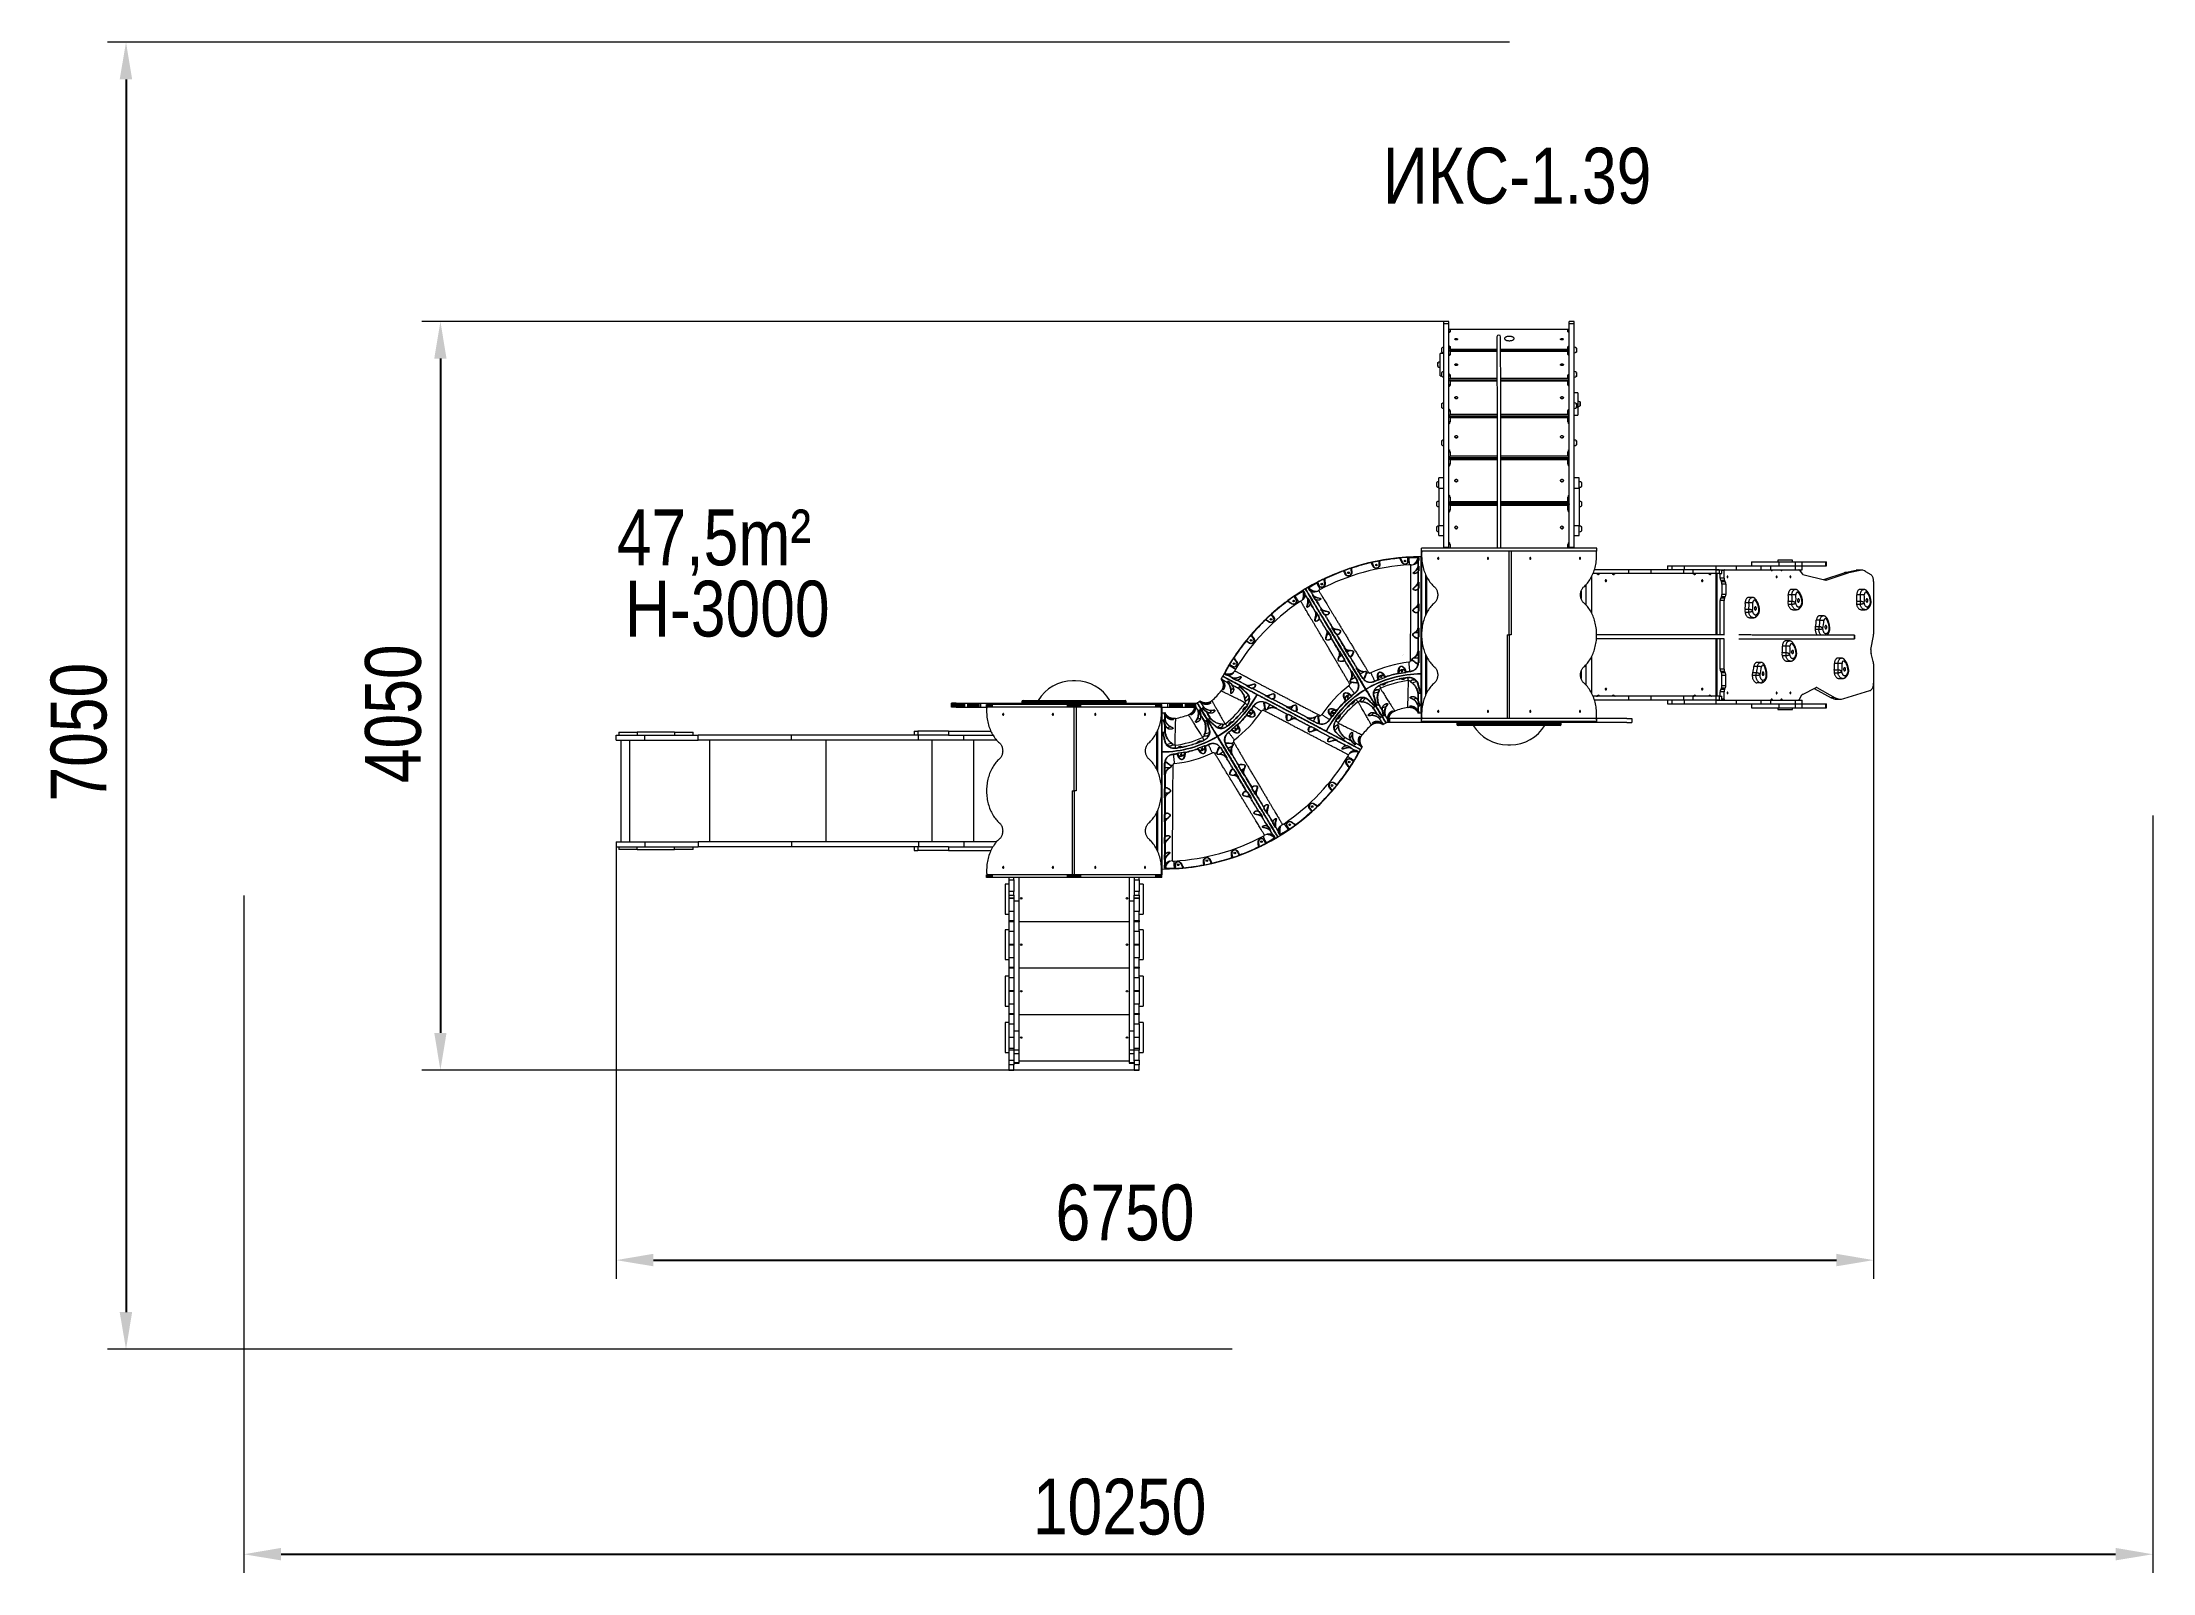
# Model space of a CAD drawing. Header units: millimetres. Extents: x -5960 to 5379, y -4374 to 3849.
import ezdxf

# ---------------------------------------------------------------- set-up
doc = ezdxf.new("R2010")
doc.units = ezdxf.units.MM
doc.layers.add('DiKom', color=7, linetype='Continuous', lineweight=0)
for name, color, linetype in [('DIKOM_АРТИКУЛ', 7, 'Continuous'), ('DIKOM_ОБЪЕКТ', 7, 'Continuous'), ('DIKOM_РАЗМЕР_ЗОНА', 7, 'Continuous'), ('DIKOM_РАЗМЕР_ОБЪЕКТА', 7, 'Continuous')]:
    doc.layers.add(name, color=color, linetype=linetype)
doc.styles.add('style1', font='arial.ttf', dxfattribs={"width": 0.8})
doc.dimstyles.new('1-50', dxfattribs={"dimtxt": 300, "dimasz": 200, "dimexe": 100, "dimexo": 0, "dimgap": 100, "dimtad": 1, "dimtxsty": 'style1', "dimcen": 200, "dimclrd": 7, "dimclre": 7, "dimclrt": 7, "dimadec": 1, "dimazin": 2, "dimtfac": 1, "dimtmove": 0, "dimatfit": 2, "dimfxl": 0, "dimlwd": 25, "dimlwe": 18, "dimarcsym": 0})

msp = doc.modelspace()

# ---------------------------------------------------------------- texts
at = {"layer": 'DIKOM_АРТИКУЛ', "insert": (1242.539, 3282.345), "char_height": 300, "attachment_point": 1, "style": 'style1'}
msp.add_mtext_dynamic_manual_height_columns('ИКС-1.39', width=1667.53662, gutter_width=20, heights=[0], dxfattribs=at)
at = {"layer": 'DIKOM_РАЗМЕР_ОБЪЕКТА', "char_height": 300, "width": 1252.54025, "attachment_point": 1, "style": 'style1'}
for s, insert in [('47,5m²', (-2872.896, 1338.887)), ('H-3000', (-2829.419, 956.157))]:
    msp.add_mtext(s, dxfattribs=dict(at, insert=insert))

# ---------------------------------------------------------------- blocks, each defined once
blk = doc.blocks.new('*D9')
at = {"layer": 'Defpoints', "color": 0, "transparency": 16777216}
for p in [(1597, 2349), (-3821, -1673), (-67, -1673)]:
    blk.add_point(p, dxfattribs=at)
at = {"layer": 'DiKom', "color": 7, "lineweight": 18, "transparency": 16777216}
for p, q in [((1597, 2349), (-3921, 2349)), ((-67, -1673), (-3921, -1673))]:
    blk.add_line(p, q, dxfattribs=at)
at = {"layer": 'DiKom', "color": 7, "lineweight": 25, "transparency": 16777216}
blk.add_line((-3821, 2149), (-3821, -1473), dxfattribs=at)
at = {"layer": 'DiKom', "color": 7, "transparency": 16777216}
for points in [[(-3854, 2149), (-3788, 2149), (-3821, 2349)], [(-3854, -1473), (-3788, -1473), (-3821, -1673)]]:
    blk.add_solid(points, dxfattribs=at)
at = {"layer": 'DiKom', "color": 7, "transparency": 16777216, "insert": (-4074, 241), "char_height": 300, "attachment_point": 5, "rotation": 90, "style": 'style1'}
blk.add_mtext('4050', dxfattribs=at)
blk = doc.blocks.new('*D10')
at = {"layer": 'Defpoints', "color": 0, "transparency": 16777216}
for p in [(3879, 405), (-2877, -460), (3879, -2694)]:
    blk.add_point(p, dxfattribs=at)
at = {"layer": 'DIKOM_РАЗМЕР_ОБЪЕКТА', "color": 7, "lineweight": 18, "transparency": 16777216}
for p, q in [((3879, 405), (3879, -2794)), ((-2877, -460), (-2877, -2794))]:
    blk.add_line(p, q, dxfattribs=at)
at = {"layer": 'DIKOM_РАЗМЕР_ОБЪЕКТА', "color": 7, "lineweight": 25, "transparency": 16777216}
blk.add_line((-2677, -2694), (3679, -2694), dxfattribs=at)
at = {"layer": 'DIKOM_РАЗМЕР_ОБЪЕКТА', "color": 7, "transparency": 16777216}
for points in [[(-2677, -2660), (-2677, -2727), (-2877, -2694)], [(3679, -2660), (3679, -2727), (3879, -2694)]]:
    blk.add_solid(points, dxfattribs=at)
at = {"layer": 'DIKOM_РАЗМЕР_ОБЪЕКТА', "color": 7, "transparency": 16777216, "insert": (-143, -2440), "char_height": 300, "attachment_point": 5, "style": 'style1'}
blk.add_mtext('6750', dxfattribs=at)
blk = doc.blocks.new('*D11')
at = {"layer": 'Defpoints', "color": 0, "transparency": 16777216}
for p in [(5379, -306), (-4877, -735), (5379, -4274)]:
    blk.add_point(p, dxfattribs=at)
at = {"layer": 'DIKOM_РАЗМЕР_ЗОНА', "color": 7, "lineweight": 18, "transparency": 16777216}
for p, q in [((5379, -306), (5379, -4374)), ((-4877, -735), (-4877, -4374))]:
    blk.add_line(p, q, dxfattribs=at)
at = {"layer": 'DIKOM_РАЗМЕР_ЗОНА', "color": 7, "lineweight": 25, "transparency": 16777216}
blk.add_line((-4677, -4274), (5179, -4274), dxfattribs=at)
at = {"layer": 'DIKOM_РАЗМЕР_ЗОНА', "color": 7, "transparency": 16777216}
for points in [[(-4677, -4240), (-4677, -4307), (-4877, -4274)], [(5179, -4240), (5179, -4307), (5379, -4274)]]:
    blk.add_solid(points, dxfattribs=at)
at = {"layer": 'DIKOM_РАЗМЕР_ЗОНА', "color": 7, "transparency": 16777216, "insert": (-172, -4020), "char_height": 300, "attachment_point": 5, "style": 'style1'}
blk.add_mtext('10250', dxfattribs=at)
blk = doc.blocks.new('*D12')
at = {"layer": 'Defpoints', "color": 0, "transparency": 16777216}
for p in [(1922, 3849), (-5510, -3173), (433, -3173)]:
    blk.add_point(p, dxfattribs=at)
at = {"layer": 'DIKOM_РАЗМЕР_ЗОНА', "color": 7, "lineweight": 18, "transparency": 16777216}
for p, q in [((1922, 3849), (-5610, 3849)), ((433, -3173), (-5610, -3173))]:
    blk.add_line(p, q, dxfattribs=at)
at = {"layer": 'DIKOM_РАЗМЕР_ЗОНА', "color": 7, "lineweight": 25, "transparency": 16777216}
blk.add_line((-5510, 3649), (-5510, -2973), dxfattribs=at)
at = {"layer": 'DIKOM_РАЗМЕР_ЗОНА', "color": 7, "transparency": 16777216}
for points in [[(-5544, 3649), (-5477, 3649), (-5510, 3849)], [(-5544, -2973), (-5477, -2973), (-5510, -3173)]]:
    blk.add_solid(points, dxfattribs=at)
at = {"layer": 'DIKOM_РАЗМЕР_ЗОНА', "color": 7, "transparency": 16777216, "insert": (-5763, 142), "char_height": 300, "attachment_point": 5, "rotation": 90, "style": 'style1'}
blk.add_mtext('7050', dxfattribs=at)

# ---------------------------------------------------------------- dimensions: what is measured, and where the dimension line sits
at = {"layer": 'DiKom', "color": 3}
dim = msp.add_linear_dim(base=(-3820.852, -1673.222), p1=(1597.347, 2348.894), p2=(-66.509, -1673.222), angle=90, text='4050', dimstyle='1-50', override={"dimgap": 100}, dxfattribs=at)
dim.commit()
dim.dimension.update_dxf_attribs({"geometry": '*D9', "text_midpoint": (-3820.852, 240.949), "dimtype": 160})
at = {"layer": 'DIKOM_РАЗМЕР_ЗОНА'}
dim = msp.add_linear_dim(base=(-5510.185, -3173.222), p1=(1921.975, 3848.894), p2=(433.491, -3173.222), angle=90, text='7050', dimstyle='1-50', dxfattribs=at)
dim.commit()
dim.dimension.update_dxf_attribs({"geometry": '*D12', "text_midpoint": (-5510.185, 142.424), "dimtype": 160})
dim = msp.add_linear_dim(base=(5378.624, -4273.552), p1=(-4876.932, -734.974), p2=(5378.624, -305.987), text='10250', dimstyle='1-50', dxfattribs=at)
dim.commit()
dim.dimension.update_dxf_attribs({"geometry": '*D11', "text_midpoint": (-171.545, -4273.552), "dimtype": 160})
at = {"layer": 'DIKOM_РАЗМЕР_ОБЪЕКТА'}
dim = msp.add_linear_dim(base=(3878.624, -2693.661), p1=(-2876.932, -459.722), p2=(3878.624, 405.085), text='6750', dimstyle='1-50', dxfattribs=at)
dim.commit()
dim.dimension.update_dxf_attribs({"geometry": '*D10', "text_midpoint": (-142.96, -2693.661), "dimtype": 160})

# ---------------------------------------------------------------- linework, layer by layer
at = {"color": 7, "linetype": 'Continuous', "lineweight": 15}
for p, q in [((843.656, 914.321), (845.119, 912.018)), ((847.966, 909.547), (845.119, 912.018)), ((845.119, 912.018), (846.965, 908.946)), ((847.966, 909.547), (846.965, 908.946)), ((847.969, 909.549), (847.966, 909.547)), ((886.319, 944.414), (886.659, 943.848)), ((889.429, 945.302), (889.151, 945.901)), ((891.664, 946.341), (891.336, 947.047)), ((891.736, 947.356), (892.112, 946.548)), ((892.112, 946.548), (894.892, 940.665)), ((894.279, 940.796), (893.974, 941.454)), ((894.892, 940.665), (899.421, 930.916)), ((927.587, 965.571), (927.612, 965.342)), ((929.841, 939.352), (927.81, 958.431)), ((928.19, 959.583), (928.267, 958.857)), ((929.989, 966.299), (930.063, 965.603)), ((730.498, 845.693), (729.919, 846.085)), ((731.88, 847.735), (731.689, 847.864)), ((737.889, 844.315), (753.862, 833.509)), ((765.14, 870.256), (764.603, 870.967)), ((765.064, 871.174), (765.533, 870.553)), ((769.029, 865.039), (765.14, 870.256)), ((767.101, 872.566), (767.499, 872.039)), ((775.57, 856.385), (769.029, 865.039)), ((770.084, 873.803), (769.744, 874.369)), ((817.69, 895.537), (818.535, 891.863)), ((819.536, 892.465), (817.69, 895.537)), ((818.535, 891.863), (818.532, 891.862)), ((818.535, 891.863), (819.536, 892.465)), ((844.007, 851.738), (841.435, 856.018)), ((842.479, 850.82), (842.475, 850.818)), ((842.479, 850.82), (844.007, 851.738)), ((850.988, 836.121), (851.04, 836.023)), ((868.865, 872.499), (871.436, 868.219)), ((872.964, 869.137), (871.436, 868.219)), ((872.968, 869.14), (872.964, 869.137)), ((882.045, 854.589), (881.936, 854.725))]:
    msp.add_line(p, q, dxfattribs=at)
at = {"color": 7, "linetype": 'Continuous', "lineweight": 15, "flags": 128}
for points in [[(846.965, 908.946), (847.834, 907.499), (848.826, 905.848), (849.92, 904.029), (850.795, 902.572)], [(886.319, 944.414), (886.23, 944.582), (886.145, 944.745), (886.066, 944.895), (885.996, 945.027), (885.938, 945.137), (885.894, 945.221), (885.865, 945.275), (885.853, 945.298)], [(886.659, 943.848), (888.437, 940.472), (890.198, 937.127), (891.928, 933.843), (893.609, 930.651), (895.227, 927.579), (896.767, 924.655), (898.214, 921.906), (899.557, 919.357), (900.781, 917.032), (901.877, 914.951), (902.834, 913.134), (903.644, 911.596), (904.298, 910.353), (904.792, 909.415), (905.121, 908.792)], [(889.151, 945.901), (889.062, 946.069), (888.978, 946.232), (888.899, 946.382), (888.829, 946.515), (888.772, 946.625), (888.728, 946.709), (888.699, 946.763), (888.687, 946.786)], [(891.664, 946.341), (891.564, 946.294), (891.398, 946.217), (891.172, 946.112), (890.892, 945.982), (890.568, 945.831), (890.208, 945.664), (889.825, 945.486), (889.429, 945.302)], [(891.736, 947.356), (891.648, 947.526), (891.563, 947.689), (891.485, 947.839), (891.416, 947.973), (891.358, 948.083), (891.315, 948.167), (891.287, 948.221), (891.275, 948.243)], [(894.892, 940.665), (894.803, 940.624), (894.718, 940.584), (894.64, 940.548), (894.571, 940.516), (894.515, 940.49), (894.473, 940.47), (894.447, 940.458), (894.438, 940.454)], [(898.968, 930.705), (898.839, 930.866), (898.626, 930.979), (898.337, 931.04), (897.983, 931.045), (897.579, 930.997), (897.141, 930.895), (896.685, 930.744), (896.23, 930.55)], [(927.147, 965.046), (927.065, 965.218), (926.985, 965.384), (926.912, 965.537), (926.847, 965.672), (926.793, 965.785), (926.752, 965.87), (926.726, 965.925), (926.715, 965.947)], [(927.357, 965.315), (927.305, 965.475), (927.267, 965.632), (927.247, 965.781), (927.244, 965.917), (927.258, 966.038), (927.289, 966.138), (927.336, 966.215), (927.398, 966.267)], [(927.357, 965.315), (927.405, 965.32), (927.45, 965.325), (927.49, 965.329), (927.526, 965.333), (927.556, 965.336), (927.58, 965.339), (927.599, 965.341), (927.612, 965.342)], [(927.612, 965.342), (927.722, 965.354), (927.903, 965.373), (928.151, 965.4), (928.458, 965.432), (928.814, 965.47), (929.208, 965.512), (929.629, 965.557), (930.063, 965.603)], [(927.81, 958.431), (927.907, 958.441), (928, 958.451), (928.086, 958.461), (928.161, 958.469), (928.223, 958.475), (928.269, 958.48), (928.297, 958.483), (928.307, 958.484)], [(929.989, 966.299), (929.907, 966.47), (929.828, 966.636), (929.755, 966.789), (929.691, 966.924), (929.637, 967.037), (929.597, 967.122), (929.57, 967.178), (929.559, 967.201)], [(929.841, 939.352), (929.938, 939.363), (930.032, 939.373), (930.118, 939.382), (930.193, 939.39), (930.255, 939.396), (930.301, 939.401), (930.329, 939.404), (930.339, 939.405)], [(930.339, 939.405), (930.35, 939.645), (930.434, 939.885), (930.589, 940.119), (930.809, 940.34), (931.089, 940.541), (931.419, 940.716), (931.791, 940.861), (932.194, 940.97)], [(729.919, 846.085), (729.806, 846.238), (729.697, 846.385), (729.596, 846.521), (729.507, 846.641), (729.433, 846.741), (729.376, 846.817), (729.34, 846.867), (729.324, 846.888)], [(731.88, 847.735), (731.818, 847.643), (731.715, 847.492), (731.576, 847.285), (731.403, 847.03), (731.202, 846.733), (730.98, 846.405), (730.743, 846.054), (730.498, 845.693)], [(732.023, 847.946), (731.906, 848.068), (731.785, 848.175), (731.664, 848.263), (731.545, 848.33), (731.432, 848.373), (731.329, 848.393), (731.238, 848.387), (731.163, 848.357)], [(732.359, 848.005), (732.246, 848.159), (732.137, 848.307), (732.036, 848.444), (731.947, 848.565), (731.873, 848.665), (731.817, 848.741), (731.781, 848.79), (731.767, 848.81)], [(737.889, 844.315), (737.834, 844.234), (737.782, 844.157), (737.733, 844.085), (737.691, 844.023), (737.656, 843.971), (737.63, 843.933), (737.614, 843.909), (737.609, 843.901)], [(764.603, 870.967), (764.494, 871.124), (764.39, 871.275), (764.294, 871.415), (764.209, 871.539), (764.138, 871.642), (764.085, 871.719), (764.05, 871.769), (764.036, 871.79)], [(765.14, 870.256), (765.209, 870.309), (765.277, 870.36), (765.34, 870.407), (765.397, 870.451), (765.446, 870.488), (765.486, 870.518), (765.515, 870.54), (765.533, 870.553)], [(765.533, 870.553), (765.621, 870.62), (765.767, 870.73), (765.966, 870.88), (766.212, 871.066), (766.498, 871.282), (766.814, 871.521), (767.151, 871.776), (767.499, 872.039)], [(767.101, 872.566), (766.994, 872.723), (766.89, 872.874), (766.795, 873.014), (766.71, 873.138), (766.64, 873.241), (766.586, 873.319), (766.552, 873.37), (766.537, 873.391)], [(769.029, 865.039), (769.107, 865.098), (769.182, 865.155), (769.251, 865.207), (769.311, 865.252), (769.361, 865.29), (769.398, 865.318), (769.421, 865.335), (769.428, 865.341)], [(769.744, 874.369), (769.637, 874.526), (769.534, 874.678), (769.438, 874.818), (769.354, 874.942), (769.284, 875.045), (769.231, 875.123), (769.196, 875.174), (769.182, 875.195)], [(770.084, 873.803), (772.23, 870.648), (774.357, 867.522), (776.444, 864.454), (778.474, 861.47), (780.427, 858.6), (782.285, 855.868), (784.033, 853.299), (785.653, 850.917), (787.131, 848.744), (788.454, 846.8), (789.609, 845.101), (790.586, 843.665), (791.377, 842.503), (791.973, 841.627), (792.37, 841.044)], [(775.57, 856.385), (775.648, 856.443), (775.722, 856.5), (775.791, 856.552), (775.852, 856.598), (775.901, 856.635), (775.938, 856.663), (775.961, 856.68), (775.969, 856.686)], [(823.36, 886.1), (822.49, 887.547), (821.397, 889.367), (820.405, 891.018), (819.536, 892.465)], [(851.819, 838.736), (850.604, 840.758), (849.356, 842.836), (848.132, 844.872), (846.961, 846.821), (845.868, 848.64), (844.876, 850.291), (844.007, 851.738)], [(851.905, 838.797), (851.906, 838.798), (851.924, 838.8), (851.949, 838.79), (851.983, 838.768), (852.024, 838.736), (852.073, 838.692)], [(871.436, 868.219), (872.305, 866.773), (873.297, 865.122), (874.391, 863.302), (875.562, 861.353), (876.785, 859.317), (878.034, 857.239), (879.278, 855.168)], [(904.654, 854.173), (905.962, 854.991), (907.637, 856.471), (908.544, 857.977), (908.438, 858.923), (907.599, 859.668), (905.794, 860.298), (903.806, 860.694), (901.668, 861.016), (896.302, 861.799), (890.762, 862.795), (886.438, 863.824), (882.22, 865.09), (879.564, 866.05), (877.076, 867.082), (874.872, 868.126), (872.968, 869.14), (872.968, 869.14), (872.968, 869.14)], [(879.153, 855.169), (879.153, 855.169), (879.155, 855.17)]]:
    msp.add_lwpolyline(points, dxfattribs=at)
at = {"color": 7, "linetype": 'Continuous', "lineweight": 15}
for centre in [(913.931, 937.658), (762.746, 846.817)]:
    msp.add_circle(centre, 4.5, dxfattribs=at)
for centre, radius, start, end in [((1449.549, -124.987), 1209.999, 90.0473911, 120.9526089), ((1449.549, -124.987), 1168.375, 93.2269777, 117.7730223), ((826.011, 910.812), 1, 31, 121.0473911), ((826.011, 910.812), 1, 30.9986776, 121.0529485), ((827.725, 911.842), 1, 120.9526089, 211), ((827.725, 911.842), 1, 120.9522883, 211.0009852), ((842.201, 913.976), 0.993, 31.3796758, 120.7091769), ((840.724, 913.335), 3.093, 18.5952208, 51.5088588), ((844.187, 915.838), 1.006, 33.7601532, 119.6858277), ((845.269, 918.341), 1.018, 32.2900688, 116.3811668), ((845.309, 911.605), 0.454, 114.6277698, 202.7441438), ((847.155, 908.533), 0.454, 114.631687, 202.7430496), ((1449.549, -124.987), 1209.654, 117.6231567, 117.7747857), ((1449.549, -124.987), 1208.655, 117.6231567, 117.7747857), ((1449.549, -124.987), 1207.995, 117.6246335, 117.7730223), ((890.43, 946.623), 1.001, 25.0360974, 116.7031744), ((1449.549, -124.987), 1209.748, 115.6062015, 117.4825846), ((1040.876, 625.654), 353.7, 114.8721317, 114.9519917), ((1449.549, -124.987), 1208.749, 115.6062015, 117.4825846), ((1003.048, 707.234), 246.52, 114.8572832, 114.9734942), ((913.931, 937.658), 16, 204.9212482, 6.0787518), ((928.576, 965.684), 0.995, 116.1687328, 186.5254815), ((1449.549, -124.987), 1209.654, 110.2421232, 115.4590616), ((1449.549, -124.987), 1208.655, 110.2421232, 115.4590616), ((1449.549, -124.987), 1207.995, 110.2395618, 115.47007), ((1449.549, -124.987), 1209.654, 126.5409284, 131.7578768), ((1449.549, -124.987), 1208.655, 126.5409284, 131.7578768), ((1449.549, -124.987), 1207.995, 126.5299199, 131.7604382), ((731.125, 847.044), 0.995, 55.4743827, 125.8362674), ((1449.549, -124.987), 1209.748, 124.5174263, 126.3937883), ((882.249, 746.15), 181.467, 145.8777309, 145.95844), ((1449.549, -124.987), 1208.749, 124.5174263, 126.3937883), ((762.746, 846.817), 16, 236.2734475, 36.7265525), ((765.863, 871.776), 1.001, 125.289955, 216.9687023), ((1449.549, -124.987), 1209.654, 124.2252143, 124.3768542), ((1449.549, -124.987), 1208.655, 124.2252143, 124.3768542), ((1449.549, -124.987), 1207.995, 124.2269777, 124.3753775), ((778.678, 878.937), 40.439, 303.6745956, 324.0495109), ((812.036, 898.373), 1.018, 125.6078243, 209.7237865), ((812.789, 853.929), 1.868, 106.5995799, 137.3446612), ((814.755, 898.153), 1.007, 122.3195283, 208.2313583), ((818.591, 900.036), 3.093, 190.486631, 223.4050395), ((817.332, 899.033), 0.993, 121.2977788, 210.6202438), ((817.966, 895.176), 0.454, 39.2691888, 127.3603987), ((819.812, 892.104), 0.454, 39.2431772, 127.3870396), ((823.4, 883.97), 0.977, 120.371184, 206.9130342), ((823.547, 886.014), 0.0774, 53.7766427, 114.4979618), ((824.834, 886.534), 0.999, 120.9255817, 187.7265965), ((837.877, 859.813), 0.951, 118.5194358, 204.4682362), ((843.326, 861.876), 4.576, 195.4640388, 216.1851745), ((840.828, 859.827), 0.943, 118.0893512, 207.089203), ((841.711, 855.657), 0.454, 39.2700383, 127.3595492), ((844.283, 851.377), 0.454, 39.2392175, 127.3903701), ((849.714, 901.483), 1, 54.2962123, 121.0587986), ((851.944, 836.346), 0.93, 116.7829805, 201.7639784), ((853.055, 839.43), 0.922, 116.4579759, 204.9132978), ((852.651, 901.546), 0.977, 35.0860273, 121.6276847), ((865.787, 874.824), 0.943, 34.910154, 123.9160575), ((862.805, 873.58), 4.576, 25.8165266, 46.537215), ((867.184, 877.422), 0.951, 37.5364538, 123.4765503), ((869.054, 872.086), 0.454, 114.6211273, 202.7457503), ((871.626, 867.806), 0.454, 114.6347991, 202.7449727), ((878.061, 854.429), 0.944, 45.195347, 124.9526622), ((879.393, 855.089), 0.253, 161.6220169, 207.4214265), ((881.301, 853.985), 0.93, 40.2421269, 125.2085514), ((884.157, 896.812), 1.868, 104.6533828, 135.3958259), ((878.091, 938.672), 40.441, 277.9508764, 298.324799)]:
    msp.add_arc(centre, radius, start, end, dxfattribs=at)
for points, knots in [([(841.694, 914.83), (841.69, 914.838), (841.668, 914.887), (841.729, 915.024), (841.973, 915.27), (842.284, 915.517), (842.527, 915.676), (842.649, 915.756)], [0, 0, 0, 0, 0.063948637, 0.388577112, 0.645595776, 0.822306722, 1, 1, 1, 1]), ([(849.198, 902.34), (849.094, 902.514), (848.571, 903.383), (847.267, 905.553), (845.452, 908.575), (843.39, 912.006), (842.301, 913.819), (841.694, 914.83)], [0, 0, 0, 0, 0.032166424, 0.160834474, 0.418396217, 0.675957353, 1, 1, 1, 1]), ([(842.649, 915.756), (842.776, 915.839), (843.029, 916.004), (843.358, 916.265), (843.637, 916.535), (843.67, 916.649), (843.689, 916.713)], [0, 0, 0, 0, 0.184900044, 0.368590412, 0.650080045, 1, 1, 1, 1]), ([(843.049, 914.493), (843.507, 913.731), (844.422, 912.207), (846.17, 909.299), (848.167, 905.974), (849.746, 903.346), (850.536, 902.032)], [0, 0, 0, 0, 0.249313916, 0.498628583, 0.749313175, 1, 1, 1, 1]), ([(843.656, 914.321), (843.625, 914.311), (843.573, 914.293), (843.476, 914.278), (843.344, 914.282), (843.188, 914.34), (843.095, 914.421), (843.056, 914.483), (843.049, 914.493)], [0, 0, 0, 0, 0.07261056, 0.122788343, 0.278964797, 0.549037373, 0.924711292, 1, 1, 1, 1]), ([(845.024, 916.398), (845.046, 916.221), (845.087, 915.896), (844.724, 915.294), (844.243, 914.764), (843.855, 914.472), (843.656, 914.321)], [0, 0, 0, 0, 0.331220896, 0.607788659, 0.798304334, 1, 1, 1, 1]), ([(843.689, 916.713), (843.714, 917.068), (843.765, 917.785), (844.465, 918.761), (844.817, 919.253)], [0, 0, 0, 0, 0.496486158, 1, 1, 1, 1]), ([(844.817, 919.253), (845.326, 919.833), (846.345, 920.991), (848.68, 922.983), (851.456, 925.083), (854.594, 927.259), (858.166, 929.583), (862.142, 932.039), (866.454, 934.599), (871.041, 937.234), (875.848, 939.918), (880.803, 942.621), (884.171, 944.407), (885.853, 945.298)], [0, 0, 0, 0, 0.100969228, 0.201936092, 0.290338031, 0.379022607, 0.467423443, 0.556113576, 0.645089115, 0.733780169, 0.822425307, 0.911353443, 1, 1, 1, 1]), ([(846.13, 918.885), (845.789, 918.41), (845.102, 917.453), (845.05, 916.751), (845.024, 916.398)], [0, 0, 0, 0, 0.496484131, 1, 1, 1, 1]), ([(845.024, 916.398), (845.583, 915.742), (846.705, 914.425), (848.123, 913.335), (848.835, 912.787)], [0, 0, 0, 0, 0.497866416, 1, 1, 1, 1]), ([(886.319, 944.414), (883.88, 943.121), (880.185, 941.162), (875.381, 938.523), (870.7, 935.906), (866.249, 933.333), (862.142, 930.861), (858.301, 928.473), (854.887, 926.22), (851.985, 924.144), (849.748, 922.422), (847.623, 920.603), (846.63, 919.461), (846.13, 918.885)], [0, 0, 0, 0, 0.131217712, 0.198784393, 0.266350299, 0.397568083, 0.465156141, 0.532745141, 0.663478318, 0.730815169, 0.798151057, 0.898244568, 1, 1, 1, 1]), ([(846.13, 918.885), (846.738, 919.316), (847.955, 920.177), (850.497, 921.861), (853.391, 923.725), (856.549, 925.719), (860.083, 927.918), (863.967, 930.303), (868.14, 932.84), (872.55, 935.495), (877.147, 938.239), (881.868, 941.036), (885.063, 942.911), (886.659, 943.848)], [0, 0, 0, 0, 0.103375512, 0.206750982, 0.29460791, 0.382736376, 0.470592208, 0.55874907, 0.647181445, 0.735337698, 0.823467332, 0.911871146, 1, 1, 1, 1]), ([(848.835, 912.787), (848.852, 912.757), (848.904, 912.664), (849.032, 912.358), (849.117, 911.8), (848.981, 911.019), (848.612, 910.209), (848.192, 909.779), (847.969, 909.549)], [0, 0, 0, 0, 0.034313029, 0.106110761, 0.32208237, 0.538058674, 0.754013487, 1, 1, 1, 1]), ([(882.827, 898.124), (881.773, 898.135), (879.661, 898.158), (875.97, 898.477), (872.254, 899.115), (868.298, 900.078), (864.06, 901.452), (860.024, 903.069), (856.519, 904.7), (853.568, 906.227), (850.883, 907.72), (849.073, 908.89), (848.178, 909.382), (847.969, 909.549), (847.969, 909.549)], [0, 0, 0, 0, 0.10751267, 0.215374936, 0.313730745, 0.412062973, 0.526781677, 0.64136842, 0.7248279, 0.808224103, 0.890897598, 0.973491972, 0.999987381, 1, 1, 1, 1]), ([(848.835, 912.787), (849.055, 912.63), (849.948, 911.99), (851.797, 910.724), (854.515, 908.979), (857.508, 907.202), (861.036, 905.279), (865.094, 903.332), (869.335, 901.62), (873.278, 900.356), (876.97, 899.441), (880.619, 898.864), (882.664, 898.701), (883.685, 898.619)], [0, 0, 0, 0, 0.027596115, 0.112180678, 0.196824282, 0.280737963, 0.36470542, 0.478246746, 0.591907861, 0.688652795, 0.785420165, 0.892860147, 1, 1, 1, 1]), ([(888.687, 946.786), (888.837, 946.865), (889.136, 947.024), (889.531, 947.242), (889.827, 947.413), (889.948, 947.491), (889.976, 947.514), (889.98, 947.517)], [0, 0, 0, 0, 0.240456153, 0.481028325, 0.721932576, 0.962908375, 1, 1, 1, 1]), ([(891.336, 947.047), (891.33, 947.042), (891.28, 947.009), (891.074, 946.892), (890.572, 946.624), (889.905, 946.28), (889.402, 946.027), (889.151, 945.901)], [0, 0, 0, 0, 0.037105688, 0.277991937, 0.518770506, 0.759334266, 1, 1, 1, 1]), ([(896.23, 930.55), (895.361, 932.434), (893.599, 936.256), (891.277, 941.293), (889.875, 944.334), (889.429, 945.302)], [0, 0, 0, 0, 0.3984836, 0.808515101, 1, 1, 1, 1]), ([(889.98, 947.517), (889.984, 947.52), (890.012, 947.543), (890.133, 947.62), (890.43, 947.791), (890.825, 948.007), (891.125, 948.164), (891.275, 948.243)], [0, 0, 0, 0, 0.037315836, 0.278263555, 0.519048613, 0.75955932, 1, 1, 1, 1]), ([(891.736, 947.356), (891.689, 947.325), (891.593, 947.263), (891.47, 947.173), (891.379, 947.099), (891.344, 947.061), (891.337, 947.048), (891.336, 947.047)], [0, 0, 0, 0, 0.240248302, 0.481211286, 0.722283996, 0.962905494, 1, 1, 1, 1]), ([(894.438, 940.454), (894.297, 940.756), (893.592, 942.266), (892.653, 944.221), (891.877, 945.885), (891.664, 946.341)], [0, 0, 0, 0, 0.153662518, 0.768289795, 1, 1, 1, 1]), ([(894.438, 940.454), (895.208, 938.797), (896.762, 935.453), (898.228, 932.297), (898.968, 930.705)], [0, 0, 0, 0, 0.495642342, 1, 1, 1, 1]), ([(932.194, 940.97), (932.22, 939.703), (932.273, 937.167), (931.356, 933.57), (929.811, 930.194), (927.63, 927.217), (925.298, 925.027), (923.212, 923.567), (921.067, 922.351), (918.667, 921.398), (916.241, 920.801), (913.736, 920.455), (910.881, 920.456), (907.695, 920.998), (904.612, 922.089), (901.807, 923.712), (899.384, 925.805), (897.513, 928.067), (896.617, 929.801), (896.23, 930.55)], [0, 0, 0, 0, 0.075908355, 0.151905308, 0.228634469, 0.305189134, 0.368861882, 0.401619916, 0.434331491, 0.490459492, 0.52823609, 0.566085487, 0.630877543, 0.695772222, 0.764521733, 0.833230681, 0.893681562, 0.954062674, 1, 1, 1, 1]), ([(905.121, 908.792), (904.178, 908.279), (902.305, 907.261), (899.881, 905.73), (898.115, 904.414), (897.237, 903.499), (897.267, 903.198), (897.279, 903.072)], [0, 0, 0, 0, 0.218019886, 0.433234103, 0.643789787, 0.851436913, 1, 1, 1, 1]), ([(898.968, 930.705), (899.326, 930.013), (900.16, 928.403), (901.855, 926.305), (904.029, 924.35), (906.523, 922.811), (909.244, 921.753), (912.043, 921.181), (914.544, 921.111), (916.75, 921.367), (918.856, 921.849), (921.352, 922.817), (923.193, 923.965), (924.917, 925.291), (926.677, 927.013), (928.506, 929.668), (929.769, 932.698), (930.493, 935.938), (930.39, 938.25), (930.339, 939.405)], [0, 0, 0, 0, 0.046574947, 0.108415261, 0.1703271, 0.240834522, 0.31137549, 0.376707123, 0.441910312, 0.478468961, 0.514921885, 0.567104536, 0.618650132, 0.627963296, 0.689491592, 0.766633067, 0.843993459, 0.922036328, 1, 1, 1, 1]), ([(926.715, 965.947), (926.783, 965.979), (927.019, 966.092), (927.24, 966.194), (927.398, 966.267)], [0, 0, 0, 0, 0.287925796, 1, 1, 1, 1]), ([(927.357, 965.315), (927.308, 965.253), (927.238, 965.166), (927.168, 965.073), (927.147, 965.046)], [0, 0, 0, 0, 0.705168565, 1, 1, 1, 1]), ([(927.81, 958.431), (927.779, 958.727), (927.55, 960.931), (927.334, 963.137), (927.147, 965.046)], [0, 0, 0, 0, 0.134368664, 1, 1, 1, 1]), ([(927.587, 965.571), (927.577, 965.563), (927.565, 965.554), (927.52, 965.509), (927.458, 965.438), (927.39, 965.355), (927.357, 965.315)], [0, 0, 0, 0, 0.261731597, 0.320983164, 0.671532154, 1, 1, 1, 1]), ([(927.398, 966.267), (927.505, 966.315), (927.738, 966.421), (928.013, 966.537), (928.096, 966.564), (928.137, 966.577)], [0, 0, 0, 0, 0.298596052, 0.649056043, 1, 1, 1, 1]), ([(929.989, 966.299), (929.905, 966.272), (929.552, 966.157), (928.949, 965.966), (928.29, 965.764), (927.793, 965.619), (927.656, 965.587), (927.587, 965.571)], [0, 0, 0, 0, 0.074889702, 0.315158313, 0.545124547, 0.77147893, 1, 1, 1, 1]), ([(927.612, 965.342), (927.81, 963.351), (928.037, 961.064), (928.276, 958.779), (928.307, 958.484)], [0, 0, 0, 0, 0.87077377, 1, 1, 1, 1]), ([(928.137, 966.577), (928.178, 966.59), (928.26, 966.616), (928.556, 966.74), (928.946, 966.914), (929.302, 967.079), (929.51, 967.177), (929.559, 967.201)], [0, 0, 0, 0, 0.224946152, 0.449558643, 0.680315381, 0.923795713, 1, 1, 1, 1]), ([(930.339, 939.405), (930.164, 941.04), (929.813, 944.337), (929.284, 949.31), (928.779, 954.048), (928.465, 957.001), (928.307, 958.484)], [0, 0, 0, 0, 0.279451208, 0.563418132, 0.780709133, 1, 1, 1, 1]), ([(930.063, 965.603), (930.278, 963.127), (930.714, 958.105), (931.278, 951.587), (931.777, 945.81), (932.047, 942.669), (932.194, 940.97)], [0, 0, 0, 0, 0.284861826, 0.577750628, 0.771568172, 1, 1, 1, 1]), ([(729.324, 846.888), (729.473, 846.999), (729.771, 847.221), (730.155, 847.52), (730.441, 847.751), (730.509, 847.818), (730.543, 847.85)], [0, 0, 0, 0, 0.256603874, 0.513661569, 0.761247048, 1, 1, 1, 1]), ([(731.689, 847.864), (731.639, 847.806), (731.536, 847.688), (731.122, 847.265), (730.565, 846.712), (730.134, 846.293), (729.919, 846.085)], [0, 0, 0, 0, 0.242511035, 0.491703623, 0.747258074, 1, 1, 1, 1]), ([(751.332, 832.193), (750.01, 833.049), (747.345, 834.775), (742.728, 837.765), (738.265, 840.657), (734.073, 843.375), (731.694, 844.918), (730.498, 845.693)], [0, 0, 0, 0, 0.210647032, 0.424748275, 0.676211638, 0.837398999, 1, 1, 1, 1]), ([(730.543, 847.85), (730.574, 847.881), (730.636, 847.941), (730.868, 848.129), (731.07, 848.285), (731.163, 848.357)], [0, 0, 0, 0, 0.350945663, 0.701386723, 1, 1, 1, 1]), ([(731.163, 848.357), (731.218, 848.399), (731.406, 848.542), (731.616, 848.699), (731.767, 848.81)], [0, 0, 0, 0, 0.287909695, 1, 1, 1, 1]), ([(732.023, 847.946), (731.972, 847.936), (731.867, 847.916), (731.753, 847.888), (731.702, 847.871), (731.692, 847.865), (731.689, 847.864)], [0, 0, 0, 0, 0.328302873, 0.678678628, 0.920582608, 1, 1, 1, 1]), ([(737.609, 843.901), (735.944, 845.009), (734.031, 846.282), (732.127, 847.568), (731.88, 847.735)], [0, 0, 0, 0, 0.870204752, 1, 1, 1, 1]), ([(732.359, 848.005), (732.276, 847.992), (732.161, 847.973), (732.053, 847.952), (732.023, 847.946)], [0, 0, 0, 0, 0.720863938, 1, 1, 1, 1]), ([(732.359, 848.005), (732.538, 847.885), (734.376, 846.647), (736.222, 845.421), (737.889, 844.315)], [0, 0, 0, 0, 0.097400829, 1, 1, 1, 1]), ([(737.609, 843.901), (738.833, 843.073), (741.293, 841.409), (745.23, 838.745), (749.414, 835.915), (752.185, 834.04), (753.582, 833.095)], [0, 0, 0, 0, 0.216068008, 0.434107892, 0.714765631, 1, 1, 1, 1]), ([(777.392, 859.03), (777.857, 858.35), (778.788, 856.991), (779.922, 854.437), (780.698, 851.44), (780.883, 848.035), (780.44, 844.685), (779.442, 841.632), (778.029, 838.9), (776.226, 836.399), (774.192, 834.366), (772.233, 832.891), (770.63, 831.893), (768.954, 831.062), (766.898, 830.267), (764.528, 829.661), (761.44, 829.313), (757.993, 829.526), (754.442, 830.451), (752.305, 831.648), (751.332, 832.193)], [0, 0, 0, 0, 0.045078276, 0.090181692, 0.158889387, 0.227683088, 0.298402778, 0.369113325, 0.42504839, 0.480818101, 0.540818743, 0.571384099, 0.601954939, 0.634466374, 0.667029629, 0.71984673, 0.772769578, 0.852884002, 0.932986254, 1, 1, 1, 1]), ([(753.58, 833.097), (753.581, 833.096), (754.435, 832.49), (756.388, 831.496), (759.527, 830.501), (762.579, 830.234), (765.304, 830.456), (767.385, 830.936), (769.202, 831.604), (770.922, 832.433), (772.335, 833.354), (773.99, 834.683), (775.561, 836.294), (777.072, 838.497), (778.24, 840.928), (779.037, 843.65), (779.337, 846.658), (779.085, 849.732), (778.333, 852.461), (777.241, 854.792), (776.44, 856.07), (775.968, 856.687), (775.968, 856.687)], [0, 0, 0, 0, 0.000049614, 0.0687887, 0.150684414, 0.232578033, 0.285124749, 0.337534684, 0.368490993, 0.399365784, 0.443485318, 0.455882132, 0.512443982, 0.567505764, 0.622784549, 0.694929567, 0.767096936, 0.837760657, 0.908338403, 0.954170362, 0.99997636, 1, 1, 1, 1]), ([(764.036, 871.79), (764.058, 871.805), (764.218, 871.915), (764.519, 872.118), (764.882, 872.356), (765.164, 872.532), (765.245, 872.572), (765.285, 872.593)], [0, 0, 0, 0, 0.037221896, 0.277860556, 0.518573855, 0.759203714, 1, 1, 1, 1]), ([(765.064, 871.174), (765.047, 871.172), (765.013, 871.167), (764.908, 871.124), (764.775, 871.06), (764.667, 871.003), (764.61, 870.971), (764.603, 870.967)], [0, 0, 0, 0, 0.240260595, 0.481138765, 0.722268201, 0.962847774, 1, 1, 1, 1]), ([(767.101, 872.566), (767.066, 872.541), (766.802, 872.353), (766.308, 872.006), (765.714, 871.596), (765.256, 871.289), (765.128, 871.212), (765.064, 871.174)], [0, 0, 0, 0, 0.037247118, 0.278102532, 0.518866677, 0.75937884, 1, 1, 1, 1]), ([(765.285, 872.593), (765.326, 872.613), (765.407, 872.654), (765.689, 872.828), (766.053, 873.064), (766.355, 873.267), (766.516, 873.376), (766.537, 873.391)], [0, 0, 0, 0, 0.240731679, 0.481361231, 0.72210608, 0.962821938, 1, 1, 1, 1]), ([(765.533, 870.553), (765.734, 870.287), (766.737, 868.956), (768.024, 867.21), (769.127, 865.742), (769.428, 865.341)], [0, 0, 0, 0, 0.153657942, 0.768294749, 1, 1, 1, 1]), ([(767.499, 872.039), (768.843, 870.272), (771.57, 866.686), (774.882, 862.33), (776.775, 859.841), (777.392, 859.03)], [0, 0, 0, 0, 0.395874812, 0.803219526, 1, 1, 1, 1]), ([(769.182, 875.195), (771, 876.424), (774.636, 878.881), (779.803, 882.269), (784.603, 885.341), (789.004, 888.081), (793.203, 890.608), (797.139, 892.874), (800.776, 894.852), (804.073, 896.511), (806.968, 897.8), (809.487, 898.748), (810.792, 899.05), (811.444, 899.2)], [0, 0, 0, 0, 0.10218451, 0.204368257, 0.292490341, 0.380892312, 0.469012784, 0.55740338, 0.646077572, 0.734467211, 0.822882006, 0.911579836, 1, 1, 1, 1]), ([(775.969, 856.686), (775.318, 857.547), (773.943, 859.366), (771.755, 862.262), (770.206, 864.311), (769.428, 865.341)], [0, 0, 0, 0, 0.309346634, 0.653210185, 1, 1, 1, 1]), ([(811.152, 897.868), (810.179, 897.633), (808.705, 897.276), (806.088, 896.221), (803.201, 894.919), (799.878, 893.216), (796.205, 891.176), (792.318, 888.926), (788.143, 886.389), (783.776, 883.64), (779.793, 881.078), (775.098, 877.996), (771.539, 875.585), (769.744, 874.369)], [0, 0, 0, 0, 0.130741478, 0.198062879, 0.265384877, 0.396114418, 0.463449996, 0.530784119, 0.66119853, 0.728345259, 0.795493816, 0.896889739, 1, 1, 1, 1]), ([(770.084, 873.803), (771.648, 874.764), (774.775, 876.687), (779.439, 879.529), (784.017, 882.298), (788.45, 884.957), (792.682, 887.471), (796.648, 889.802), (800.303, 891.922), (803.598, 893.803), (806.474, 895.409), (808.902, 896.724), (810.365, 897.481), (811.026, 897.806), (811.152, 897.868)], [0, 0, 0, 0, 0.087442019, 0.174885363, 0.263312664, 0.35201764, 0.440445707, 0.529749587, 0.619338399, 0.708641875, 0.798550105, 0.888749824, 0.978659218, 1, 1, 1, 1]), ([(775.968, 856.687), (775.921, 856.795), (775.829, 857.012), (775.991, 857.515), (776.359, 858.082), (776.831, 858.576), (777.197, 858.883), (777.356, 859.003), (777.392, 859.03)], [0, 0, 0, 0, 0.212329686, 0.424669958, 0.637032776, 0.849373267, 0.965473885, 1, 1, 1, 1]), ([(801.101, 845.283), (800.927, 845.364), (800.576, 845.527), (798.953, 844.935), (796.751, 843.807), (794.436, 842.423), (792.96, 841.438), (792.37, 841.044)], [0, 0, 0, 0, 0.209908803, 0.422894978, 0.638262563, 0.855354218, 1, 1, 1, 1]), ([(815.133, 856.711), (814.38, 855.855), (813.346, 854.678), (812.137, 853.71), (811.419, 853.261), (810.901, 853.175), (810.808, 853.735), (811.192, 854.66), (811.415, 855.195)], [0, 0, 0, 0, 0.303075172, 0.416430755, 0.52951623, 0.668758277, 0.808541391, 1, 1, 1, 1]), ([(813.868, 897.677), (813.548, 897.818), (812.905, 898.103), (811.739, 897.947), (811.152, 897.868)], [0, 0, 0, 0, 0.496488312, 1, 1, 1, 1]), ([(811.415, 855.195), (811.822, 856.135), (812.638, 858.017), (813.842, 861.51), (814.767, 865.199), (815.502, 869.274), (815.981, 873.822), (816.167, 878.32), (816.125, 882.337), (815.962, 885.814), (815.697, 889.033), (815.447, 891.26), (815.302, 892.349), (815.266, 892.617)], [0, 0, 0, 0, 0.107140123, 0.214578702, 0.311346772, 0.408092498, 0.521752627, 0.635295733, 0.719262327, 0.803175572, 0.887819618, 0.972402891, 1, 1, 1, 1]), ([(811.444, 899.2), (812.035, 899.28), (813.227, 899.44), (813.885, 899.15), (814.216, 899.004)], [0, 0, 0, 0, 0.496496915, 1, 1, 1, 1]), ([(812.255, 855.72), (811.988, 855.201), (811.532, 854.315), (811.584, 853.802), (811.981, 853.868), (812.334, 854.102), (812.407, 854.151)], [0, 0, 0, 0, 0.384302974, 0.655411934, 0.928200977, 1, 1, 1, 1]), ([(818.532, 891.862), (818.532, 891.861), (818.553, 891.603), (818.637, 890.571), (818.763, 888.432), (818.841, 885.358), (818.798, 882.036), (818.595, 878.175), (818.127, 873.853), (817.351, 869.466), (816.343, 865.521), (815.163, 861.94), (813.712, 858.532), (812.74, 856.656), (812.255, 855.72)], [0, 0, 0, 0, 0.000012224, 0.02650726, 0.109100858, 0.191774647, 0.275170938, 0.358629574, 0.473217393, 0.587936393, 0.686268639, 0.784623509, 0.892487454, 1, 1, 1, 1]), ([(815.307, 857.076), (815.074, 856.782), (814.538, 856.104), (813.761, 855.277), (813.068, 854.621), (812.643, 854.271), (812.412, 854.129), (812.419, 854.131), (812.419, 854.131)], [0, 0, 0, 0, 0.19915141, 0.459587277, 0.674435634, 0.849918572, 0.991534375, 1, 1, 1, 1]), ([(816.344, 897.91), (816.102, 897.799), (815.613, 897.573), (814.878, 897.406), (814.225, 897.406), (813.986, 897.587), (813.868, 897.677)], [0, 0, 0, 0, 0.214679488, 0.434796913, 0.718829677, 1, 1, 1, 1]), ([(815.266, 892.617), (815.119, 893.495), (814.822, 895.26), (814.187, 896.869), (813.868, 897.677)], [0, 0, 0, 0, 0.4978696, 1, 1, 1, 1]), ([(814.216, 899.004), (814.269, 898.991), (814.372, 898.965), (814.709, 899.063), (815.113, 899.233), (815.408, 899.395), (815.549, 899.473)], [0, 0, 0, 0, 0.297476781, 0.589022029, 0.80283806, 1, 1, 1, 1]), ([(822.529, 883.528), (822.823, 882.84), (823.427, 881.429), (823.854, 879.021), (823.921, 876.365), (823.577, 873.484), (822.821, 870.454), (821.673, 867.31), (820.085, 864.021), (818.036, 860.519), (816.1, 857.98), (815.133, 856.711)], [0, 0, 0, 0, 0.107957388, 0.22126336, 0.334572375, 0.449784239, 0.564987062, 0.672071519, 0.779129109, 0.889620781, 1, 1, 1, 1]), ([(815.133, 856.711), (815.143, 856.74), (815.191, 856.876), (815.285, 856.982), (815.36, 857.065)], [0, 0, 0, 0, 0.210161688, 1, 1, 1, 1]), ([(815.266, 892.617), (815.285, 892.588), (815.359, 892.473), (815.599, 892.196), (816.103, 891.858), (816.874, 891.639), (817.728, 891.619), (818.264, 891.781), (818.532, 891.862)], [0, 0, 0, 0, 0.034307353, 0.136501279, 0.352376299, 0.568256555, 0.784132068, 1, 1, 1, 1]), ([(823.683, 879.575), (823.74, 878.983), (823.861, 877.714), (823.746, 875.533), (823.39, 873.157), (822.759, 870.678), (821.882, 868.163), (820.763, 865.62), (819.484, 863.169), (818.101, 860.881), (816.767, 858.902), (815.774, 857.63), (815.343, 857.078)], [0, 0, 0, 0, 0.104908367, 0.224888164, 0.345694085, 0.461084301, 0.571615141, 0.677410043, 0.779331843, 0.863577659, 0.940781915, 1, 1, 1, 1]), ([(815.549, 899.473), (815.585, 899.493), (815.742, 899.582), (816.035, 899.732), (816.398, 899.88), (816.702, 899.952), (816.777, 899.906), (816.816, 899.881)], [0, 0, 0, 0, 0.049065722, 0.217895533, 0.426642271, 0.702235166, 1, 1, 1, 1]), ([(816.477, 898.527), (816.5, 898.475), (816.544, 898.378), (816.535, 898.213), (816.483, 898.075), (816.42, 897.986), (816.377, 897.94), (816.354, 897.919), (816.344, 897.91)], [0, 0, 0, 0, 0.348225265, 0.649180796, 0.844483144, 0.934192378, 0.969605587, 1, 1, 1, 1]), ([(817.69, 895.537), (817.587, 895.722), (817.148, 896.515), (816.693, 897.305), (816.344, 897.91)], [0, 0, 0, 0, 0.234294368, 1, 1, 1, 1]), ([(823.878, 886.209), (823.122, 887.466), (821.582, 890.03), (819.612, 893.309), (817.858, 896.227), (816.937, 897.76), (816.477, 898.527)], [0, 0, 0, 0, 0.242266297, 0.493921164, 0.746960171, 1, 1, 1, 1]), ([(816.816, 899.881), (816.872, 899.788), (817.152, 899.321), (817.94, 898.01), (819.347, 895.668), (821.489, 892.103), (823.307, 889.077), (824.32, 887.391)], [0, 0, 0, 0, 0.032165838, 0.160834565, 0.41839545, 0.675957523, 1, 1, 1, 1]), ([(823.418, 885.999), (823.321, 885.927), (823.053, 885.727), (822.708, 885.321), (822.407, 884.79), (822.318, 884.176), (822.387, 883.684), (822.541, 883.519), (822.552, 883.508)], [0, 0, 0, 0, 0.10105928, 0.28182177, 0.511425179, 0.753597897, 0.98277772, 1, 1, 1, 1]), ([(837.012, 859.419), (835.608, 861.756), (832.799, 866.432), (829.022, 872.718), (825.544, 878.509), (823.534, 881.855), (822.529, 883.528)], [0, 0, 0, 0, 0.249096796, 0.498193457, 0.749095873, 1, 1, 1, 1]), ([(823.593, 886.076), (823.49, 885.997), (823.285, 885.839), (823.035, 885.556), (822.839, 885.206), (822.831, 884.958), (822.894, 884.837), (822.906, 884.813)], [0, 0, 0, 0, 0.145613126, 0.289975077, 0.532100911, 0.909802777, 1, 1, 1, 1]), ([(822.906, 884.813), (823.906, 883.149), (825.906, 879.82), (829.38, 874.037), (833.171, 867.727), (836.006, 863.008), (837.423, 860.648)], [0, 0, 0, 0, 0.249096271, 0.49819386, 0.74909668, 1, 1, 1, 1]), ([(823.888, 886.453), (823.889, 886.458), (823.895, 886.489), (823.863, 886.405), (823.752, 886.281), (823.632, 886.17), (823.544, 886.107), (823.513, 886.085)], [0, 0, 0, 0, 0.083866842, 0.474232359, 0.726717165, 0.903828177, 1, 1, 1, 1]), ([(824.32, 887.391), (824.333, 887.366), (824.397, 887.241), (824.381, 886.981), (824.17, 886.615), (823.908, 886.32), (823.698, 886.158), (823.593, 886.076)], [0, 0, 0, 0, 0.095080017, 0.47196999, 0.715786105, 0.857223705, 1, 1, 1, 1]), ([(844.85, 818.55), (844.062, 817.715), (842.485, 816.045), (839.891, 814.389), (837.768, 813.518), (836.262, 813.249), (835.146, 813.311), (834.2, 813.834), (833.68, 815.185), (833.887, 817.687), (834.755, 821.232), (836.06, 825.808), (837.327, 830.966), (838.314, 836.044), (838.896, 840.517), (839.182, 844.078), (839.267, 847.222), (839.224, 849.817), (839.131, 851.217), (839.087, 851.867)], [0, 0, 0, 0, 0.076075969, 0.152137559, 0.213207607, 0.244502949, 0.27571497, 0.31301388, 0.350636397, 0.401261457, 0.475802739, 0.550766729, 0.641767258, 0.73263903, 0.793830662, 0.854939082, 0.905541824, 0.956103181, 1, 1, 1, 1]), ([(842.475, 850.818), (842.475, 850.818), (842.509, 850.142), (842.488, 848.844), (842.395, 846.313), (842.107, 843.294), (841.59, 839.878), (840.698, 835.583), (839.351, 830.717), (837.704, 825.787), (836.043, 821.424), (835.027, 818.456), (834.613, 816.562), (834.538, 815.492), (834.717, 814.855), (835.131, 814.327), (835.786, 814.053), (836.895, 814.114), (838.425, 814.544), (839.781, 815.092), (840.666, 815.713), (840.802, 815.809)], [0, 0, 0, 0, 0.00001478, 0.050305507, 0.109542548, 0.168840785, 0.2418536, 0.314960344, 0.424162746, 0.533495606, 0.621423716, 0.708779779, 0.73687269, 0.764857474, 0.798442461, 0.804990146, 0.845102456, 0.880265663, 0.915560893, 0.98698676, 1, 1, 1, 1]), ([(839.087, 851.867), (838.903, 853.322), (838.565, 856.003), (837.499, 858.347), (837.012, 859.419)], [0, 0, 0, 0, 0.542558541, 1, 1, 1, 1]), ([(839.632, 859.174), (839.385, 859.075), (838.853, 858.864), (838.066, 858.81), (837.382, 858.978), (837.135, 859.272), (837.012, 859.419)], [0, 0, 0, 0, 0.224124598, 0.48071566, 0.741521634, 1, 1, 1, 1]), ([(837.423, 860.648), (837.488, 860.578), (837.617, 860.438), (837.999, 860.384), (838.452, 860.451), (838.769, 860.591), (838.915, 860.656)], [0, 0, 0, 0, 0.263224646, 0.52665229, 0.781310165, 1, 1, 1, 1]), ([(838.915, 860.656), (839.061, 860.72), (839.373, 860.857), (839.818, 860.922), (840.193, 860.868), (840.32, 860.729), (840.384, 860.659)], [0, 0, 0, 0, 0.221368453, 0.474392756, 0.737274638, 1, 1, 1, 1]), ([(839.087, 851.867), (839.1, 851.836), (839.185, 851.636), (839.455, 851.271), (840.04, 850.871), (840.813, 850.637), (841.669, 850.597), (842.206, 850.744), (842.475, 850.818)], [0, 0, 0, 0, 0.031940124, 0.204848917, 0.403633378, 0.602428025, 0.801217005, 1, 1, 1, 1]), ([(839.988, 859.397), (839.983, 859.394), (839.973, 859.389), (839.895, 859.34), (839.786, 859.271), (839.689, 859.21), (839.643, 859.18), (839.632, 859.174)], [0, 0, 0, 0, 0.294589744, 0.573856917, 0.814403057, 0.960356918, 1, 1, 1, 1]), ([(841.435, 856.018), (841.322, 856.223), (840.737, 857.279), (840.125, 858.328), (839.632, 859.174)], [0, 0, 0, 0, 0.194131343, 1, 1, 1, 1]), ([(852.219, 839.042), (850.05, 842.652), (845.706, 849.881), (841.896, 856.222), (839.988, 859.397)], [0, 0, 0, 0, 0.499272271, 1, 1, 1, 1]), ([(840.384, 860.659), (840.549, 860.384), (841.373, 859.012), (843.709, 855.125), (847.543, 848.745), (850.943, 843.087), (852.644, 840.256)], [0, 0, 0, 0, 0.044141627, 0.220719914, 0.610015947, 1, 1, 1, 1]), ([(841.435, 856.018), (841.5, 855.817), (842.033, 854.167), (842.27, 852.385), (842.479, 850.82)], [0, 0, 0, 0, 0.121420958, 1, 1, 1, 1]), ([(851.08, 836.001), (851.313, 835.328), (851.78, 833.981), (851.727, 831.514), (851.112, 828.859), (849.939, 826.041), (848.32, 823.175), (846.562, 820.648), (845.275, 819.071), (844.85, 818.55)], [0, 0, 0, 0, 0.161921281, 0.323839255, 0.4936343, 0.638591267, 0.783916381, 0.928741039, 1, 1, 1, 1]), ([(851.143, 835.831), (851.262, 835.462), (851.493, 834.746), (851.599, 833.425), (851.494, 831.931), (851.134, 830.238), (850.528, 828.415), (849.672, 826.475), (848.577, 824.443), (847.226, 822.344), (846.066, 820.709), (845.278, 819.759), (845.1, 819.545)], [0, 0, 0, 0, 0.115230352, 0.223292813, 0.337921654, 0.447970206, 0.555800933, 0.662608394, 0.768086154, 0.870841895, 0.970816759, 1, 1, 1, 1]), ([(850.701, 902.365), (850.671, 902.35), (850.534, 902.283), (850.255, 902.177), (849.892, 902.1), (849.448, 902.103), (849.298, 902.245), (849.198, 902.34)], [0, 0, 0, 0, 0.03492869, 0.162040318, 0.336265664, 0.559169195, 1, 1, 1, 1]), ([(850.726, 902.437), (850.703, 902.425), (850.628, 902.387), (850.504, 902.339), (850.36, 902.298), (850.237, 902.282), (850.228, 902.284), (850.222, 902.285)], [0, 0, 0, 0, 0.06719416, 0.213685709, 0.407812399, 0.673130486, 1, 1, 1, 1]), ([(853.378, 902.165), (853.352, 902.214), (853.225, 902.457), (852.763, 902.7), (852.129, 902.83), (851.47, 902.737), (850.918, 902.546), (850.67, 902.399), (850.61, 902.364)], [0, 0, 0, 0, 0.058111752, 0.28735841, 0.509801273, 0.769265868, 0.945057079, 1, 1, 1, 1]), ([(852.139, 902.378), (852.041, 902.473), (851.896, 902.614), (851.473, 902.619), (851.128, 902.546), (850.861, 902.444), (850.729, 902.379), (850.701, 902.365)], [0, 0, 0, 0, 0.445629954, 0.662329828, 0.836476297, 0.965733578, 1, 1, 1, 1]), ([(851.906, 838.796), (851.901, 838.793), (851.657, 838.636), (851.267, 838.2), (850.879, 837.476), (850.817, 836.711), (850.946, 836.137), (851.143, 835.928), (851.18, 835.889)], [0, 0, 0, 0, 0.005043831, 0.237386043, 0.474590175, 0.726176129, 0.949621773, 1, 1, 1, 1]), ([(881.212, 785.84), (878.462, 790.417), (872.963, 799.571), (865.23, 812.445), (857.858, 824.716), (853.339, 832.239), (851.08, 836.001)], [0, 0, 0, 0, 0.248595672, 0.497189832, 0.748595026, 1, 1, 1, 1]), ([(852.073, 838.692), (851.961, 838.597), (851.738, 838.406), (851.52, 838.069), (851.405, 837.718), (851.411, 837.409), (851.492, 837.243), (851.524, 837.176)], [0, 0, 0, 0, 0.192049453, 0.383608343, 0.590212784, 0.834034548, 1, 1, 1, 1]), ([(851.524, 837.176), (853.763, 833.449), (858.242, 825.995), (865.595, 813.755), (873.368, 800.816), (878.941, 791.539), (881.727, 786.9)], [0, 0, 0, 0, 0.248594304, 0.497190045, 0.748594845, 1, 1, 1, 1]), ([(852.182, 839.14), (852.182, 839.138), (852.184, 839.135), (852.133, 839.026), (852.039, 838.911), (851.924, 838.807), (851.826, 838.741), (851.773, 838.712), (851.762, 838.706)], [0, 0, 0, 0, 0.286783055, 0.525323191, 0.695885802, 0.839142043, 0.966330055, 1, 1, 1, 1]), ([(852.644, 840.256), (852.677, 840.187), (852.759, 840.016), (852.763, 839.696), (852.64, 839.332), (852.416, 838.985), (852.187, 838.79), (852.073, 838.692)], [0, 0, 0, 0, 0.165515199, 0.412041544, 0.620055422, 0.809718808, 1, 1, 1, 1]), ([(866.66, 878.215), (865.252, 880.558), (862.436, 885.244), (858.649, 891.544), (855.162, 897.348), (853.146, 900.701), (852.139, 902.378)], [0, 0, 0, 0, 0.249096862, 0.498194853, 0.749097835, 1, 1, 1, 1]), ([(853.451, 902.108), (854.449, 900.447), (856.444, 897.126), (859.912, 891.358), (863.694, 885.063), (866.524, 880.355), (867.938, 878.001)], [0, 0, 0, 0, 0.249097438, 0.498193745, 0.749097827, 1, 1, 1, 1]), ([(880.601, 896.048), (880.432, 896.016), (878.716, 895.692), (875.635, 895.273), (871.682, 895.086), (868.134, 895.25), (864.266, 895.798), (860.316, 896.902), (856.661, 898.801), (854.545, 900.66), (853.637, 901.861), (853.451, 902.108)], [0, 0, 0, 0, 0.011518017, 0.116998025, 0.222980806, 0.329240256, 0.435101423, 0.608325912, 0.78200487, 0.955282691, 1, 1, 1, 1]), ([(880.173, 896.029), (879.428, 895.9), (877.793, 895.617), (875.398, 895.372), (872.881, 895.24), (870.298, 895.258), (867.747, 895.425), (865.278, 895.768), (862.956, 896.276), (860.768, 896.956), (858.764, 897.816), (857.282, 898.593), (856.579, 899.121), (856.392, 899.262)], [0, 0, 0, 0, 0.06398678, 0.140496808, 0.222889621, 0.312692331, 0.412523964, 0.512118347, 0.617689432, 0.726960874, 0.839844445, 0.957379559, 1, 1, 1, 1]), ([(865.26, 875.606), (865.248, 875.629), (865.196, 875.73), (865.188, 875.949), (865.322, 876.272), (865.576, 876.604), (865.827, 876.802), (865.953, 876.901)], [0, 0, 0, 0, 0.073348443, 0.322528889, 0.555063274, 0.777408415, 1, 1, 1, 1]), ([(877.52, 855.203), (877.324, 855.528), (876.347, 857.155), (873.698, 861.563), (869.713, 868.196), (866.746, 873.135), (865.26, 875.606)], [0, 0, 0, 0, 0.044143469, 0.220721372, 0.610016884, 1, 1, 1, 1]), ([(865.953, 876.901), (866.08, 877.001), (866.334, 877.202), (866.592, 877.539), (866.731, 877.866), (866.725, 878.089), (866.672, 878.192), (866.66, 878.215)], [0, 0, 0, 0, 0.221120475, 0.441859405, 0.674509701, 0.925117304, 1, 1, 1, 1]), ([(866.924, 875.573), (866.883, 875.549), (866.836, 875.522), (866.752, 875.474), (866.669, 875.427), (866.591, 875.382), (866.562, 875.365), (866.561, 875.364), (866.56, 875.363)], [0, 0, 0, 0, 0.159962116, 0.186490045, 0.396435398, 0.639906281, 0.917322076, 1, 1, 1, 1]), ([(866.56, 875.363), (868.462, 872.198), (872.272, 865.857), (876.616, 858.628), (878.791, 855.008)], [0, 0, 0, 0, 0.499273358, 1, 1, 1, 1]), ([(867.938, 878.001), (867.964, 877.955), (868.076, 877.751), (868.125, 877.318), (867.936, 876.705), (867.538, 876.093), (867.13, 875.747), (866.924, 875.573)], [0, 0, 0, 0, 0.073520166, 0.319823693, 0.550778425, 0.773424074, 1, 1, 1, 1]), ([(866.924, 875.573), (867.44, 874.74), (868.079, 873.707), (868.737, 872.695), (868.865, 872.499)], [0, 0, 0, 0, 0.80586829, 1, 1, 1, 1]), ([(867.938, 878.001), (868.656, 877.068), (870.225, 875.026), (872.434, 873.469), (873.632, 872.624)], [0, 0, 0, 0, 0.457445374, 1, 1, 1, 1]), ([(872.964, 869.137), (871.68, 870.056), (870.218, 871.102), (869.011, 872.348), (868.865, 872.499)], [0, 0, 0, 0, 0.878579276, 1, 1, 1, 1]), ([(873.632, 872.624), (873.653, 872.597), (873.79, 872.429), (873.986, 872.019), (874.064, 871.315), (873.907, 870.523), (873.541, 869.748), (873.159, 869.343), (872.968, 869.14)], [0, 0, 0, 0, 0.031953675, 0.204863776, 0.403644256, 0.602435513, 0.801213018, 1, 1, 1, 1]), ([(873.632, 872.624), (873.699, 872.581), (874.308, 872.196), (875.609, 871.413), (877.767, 870.222), (880.226, 869.006), (883.354, 867.619), (887.136, 866.178), (891.896, 864.645), (897.076, 863.31), (901.438, 862.326), (904.563, 861.589), (906.655, 860.987), (908.38, 860.258), (909.402, 859.284), (909.605, 858.03), (908.826, 856.548), (907.312, 855.051), (905.316, 853.717), (903.007, 852.594), (901.231, 852.127), (900.343, 851.894)], [0, 0, 0, 0, 0.005630283, 0.050811765, 0.096013618, 0.143870083, 0.191763903, 0.263313345, 0.334975724, 0.427090157, 0.519181779, 0.559018114, 0.598781995, 0.64381874, 0.679926376, 0.716068799, 0.769120621, 0.823719696, 0.878453536, 0.93922829, 1, 1, 1, 1]), ([(879.168, 854.973), (879.01, 854.912), (878.695, 854.791), (878.229, 854.774), (877.818, 854.885), (877.606, 855.066), (877.528, 855.189), (877.52, 855.203)], [0, 0, 0, 0, 0.214770907, 0.425918717, 0.681706561, 0.964150408, 1, 1, 1, 1]), ([(879.154, 855.172), (879.135, 855.163), (879.068, 855.13), (878.953, 855.096), (878.825, 855.076), (878.726, 855.083), (878.716, 855.088), (878.71, 855.09)], [0, 0, 0, 0, 0.066304162, 0.234385577, 0.431443063, 0.685311305, 1, 1, 1, 1]), ([(882.009, 854.547), (881.978, 854.609), (881.838, 854.892), (881.362, 855.242), (880.638, 855.47), (879.863, 855.453), (879.378, 855.245), (879.161, 855.152)], [0, 0, 0, 0, 0.068906503, 0.311650941, 0.552380062, 0.799954345, 1, 1, 1, 1]), ([(880.764, 854.745), (880.666, 854.86), (880.494, 855.061), (880.063, 855.166), (879.619, 855.147), (879.319, 855.031), (879.168, 854.973)], [0, 0, 0, 0, 0.329237253, 0.579783552, 0.788608915, 1, 1, 1, 1]), ([(880.601, 896.048), (880.571, 896.053), (880.426, 896.075), (880.286, 896.04), (880.175, 896.013)], [0, 0, 0, 0, 0.207123346, 1, 1, 1, 1]), ([(884.149, 897.232), (884.114, 897.211), (884.032, 897.161), (883.624, 896.972), (882.934, 896.719), (881.883, 896.416), (880.933, 896.176), (880.314, 896.08), (880.206, 896.063)], [0, 0, 0, 0, 0.108553623, 0.260392755, 0.446344513, 0.671472254, 0.942245988, 1, 1, 1, 1]), ([(883.685, 898.619), (884.261, 898.565), (885.259, 898.47), (885.71, 898.125), (885.39, 897.707), (884.657, 897.284), (883.234, 896.672), (881.71, 896.311), (880.601, 896.048)], [0, 0, 0, 0, 0.191456532, 0.331240392, 0.47048361, 0.583567115, 0.696924849, 1, 1, 1, 1]), ([(910.976, 804.475), (908.219, 809.062), (902.706, 818.236), (894.952, 831.138), (887.561, 843.436), (883.03, 850.976), (880.764, 854.745)], [0, 0, 0, 0, 0.248594985, 0.497190716, 0.748594971, 1, 1, 1, 1]), ([(882.011, 854.586), (884.245, 850.868), (888.715, 843.432), (896.053, 831.222), (903.81, 818.314), (909.373, 809.06), (912.154, 804.432)], [0, 0, 0, 0, 0.248595879, 0.497189934, 0.748594948, 1, 1, 1, 1]), ([(900.343, 851.894), (899.309, 851.696), (896.491, 851.157), (892.428, 850.86), (888.926, 851.103), (886.404, 851.695), (884.614, 852.418), (883.105, 853.358), (882.375, 854.177), (882.011, 854.586)], [0, 0, 0, 0, 0.112801882, 0.307376062, 0.506234347, 0.628029583, 0.749829859, 0.87491534, 1, 1, 1, 1]), ([(899.349, 852.142), (899.076, 852.086), (897.913, 851.846), (896.005, 851.593), (893.63, 851.382), (891.411, 851.346), (889.356, 851.467), (887.494, 851.745), (885.845, 852.169), (884.433, 852.731), (883.317, 853.352), (882.796, 853.818), (882.563, 854.026)], [0, 0, 0, 0, 0.031036858, 0.132292952, 0.235914819, 0.341990352, 0.450456398, 0.561103693, 0.673631514, 0.78786863, 0.905260065, 1, 1, 1, 1]), ([(884.138, 897.252), (884.216, 897.294), (884.592, 897.496), (884.835, 897.816), (884.407, 898.103), (883.411, 898.116), (882.827, 898.124)], [0, 0, 0, 0, 0.072405985, 0.345018417, 0.615947964, 1, 1, 1, 1]), ([(900.343, 851.894), (900.311, 851.915), (900.087, 852.056), (899.74, 852.193), (899.452, 852.122), (899.357, 852.098)], [0, 0, 0, 0, 0.101470891, 0.701645775, 1, 1, 1, 1]), ([(904.665, 854.159), (904.329, 853.957), (903.385, 853.388), (901.634, 852.694), (900.198, 852.215), (899.406, 852.113), (899.393, 852.111)], [0, 0, 0, 0, 0.215396423, 0.605668979, 0.993750742, 1, 1, 1, 1])]:
    msp.add_open_spline(points, degree=3, knots=knots, dxfattribs=at)
at = {"layer": 'DIKOM_ОБЪЕКТ', "color": 7, "linetype": 'Continuous', "lineweight": 15}
for p, q in [((1597.549, 2348.895), (1570.548, 2348.895)), ((1570.548, 2337.358), (1570.548, 2348.895)), ((1570.548, 2337.358), (1597.549, 2337.358)), ((1570.548, 1135.822), (1570.548, 2337.358)), ((1597.549, 2337.358), (1597.549, 2348.895)), ((1597.549, 1135.822), (1597.549, 2337.358)), ((2239.661, 2306.356), (1601.436, 2306.356)), ((1604.549, 2305.626), (1604.549, 2294.512)), ((2236.549, 2305.626), (1604.549, 2305.626)), ((2236.549, 2294.512), (2236.549, 2305.626)), ((2270.549, 2348.895), (2243.548, 2348.895)), ((2243.548, 2337.358), (2243.548, 2348.895)), ((2243.548, 2337.358), (2270.549, 2337.358)), ((2243.548, 1135.822), (2243.548, 2337.358)), ((2270.549, 2337.358), (2270.549, 2348.895)), ((2270.549, 1135.822), (2270.549, 2337.358)), ((1570.548, 2176.831), (1549.548, 2176.831)), ((1549.548, 2056.832), (1549.548, 2176.831)), ((1557.496, 2196.44), (1557.496, 2193.491)), ((1558.549, 2184.166), (1558.549, 2205.765)), ((1855.283, 2191.322), (1597.549, 2191.322)), ((1855.285, 2189.653), (1600.271, 2189.653)), ((1604.549, 2211.819), (1604.549, 2200.704)), ((1604.549, 2200.704), (1855.274, 2200.704)), ((1604.549, 2188.194), (1604.549, 2172.916)), ((1855.286, 2188.194), (1604.549, 2188.194)), ((1629.049, 2253.463), (1629.049, 2253.165)), ((1644.049, 2253.165), (1644.049, 2253.463)), ((1875.074, 2200.704), (2236.549, 2200.704)), ((2243.548, 2191.322), (1875.084, 2191.322)), ((2240.826, 2189.653), (1875.085, 2189.653)), ((2236.549, 2188.194), (1875.087, 2188.194)), ((2197.049, 2253.463), (2197.049, 2253.165)), ((2212.048, 2253.165), (2212.048, 2253.463)), ((2236.549, 2200.704), (2236.549, 2211.819)), ((2236.549, 2172.916), (2236.549, 2188.194)), ((2282.549, 2205.765), (2282.549, 2195.835)), ((2282.549, 2195.835), (2282.549, 2184.166)), ((2283.601, 2193.491), (2283.601, 2196.44)), ((1536.496, 2118.306), (1536.496, 2115.357)), ((1537.549, 2106.032), (1537.549, 2127.632)), ((1549.548, 2056.832), (1557.979, 2056.832)), ((1557.496, 2066.12), (1557.496, 2063.17)), ((1558.549, 2053.845), (1558.549, 2075.445)), ((1604.549, 2059.251), (1604.549, 2043.974)), ((1604.549, 2043.974), (1855.428, 2043.974)), ((1629.049, 2116.347), (1629.049, 2116.084)), ((1644.049, 2116.084), (1644.049, 2116.347)), ((1875.229, 2043.974), (2236.549, 2043.974)), ((2197.049, 2116.347), (2197.049, 2116.084)), ((2212.048, 2116.084), (2212.048, 2116.347)), ((2236.549, 2043.974), (2236.549, 2059.251)), ((2282.549, 2075.445), (2282.549, 2066.696)), ((2282.549, 2066.696), (2282.549, 2053.845)), ((2283.601, 2063.17), (2283.601, 2066.12)), ((1855.438, 2034.155), (1597.549, 2034.155)), ((1855.442, 2030.437), (1599.27, 2030.437)), ((1604.549, 2028.035), (1604.549, 2009.184)), ((1855.444, 2028.035), (1604.549, 2028.035)), ((1629.049, 1939.277), (1629.049, 1939.059)), ((1644.049, 1939.059), (1644.049, 1939.277)), ((2243.548, 2034.155), (1875.239, 2034.155)), ((2241.827, 2030.437), (1875.242, 2030.437)), ((2236.549, 2028.035), (1875.245, 2028.035)), ((2197.049, 1939.277), (2197.049, 1939.059)), ((2212.048, 1939.059), (2212.048, 1939.277)), ((2236.549, 2009.184), (2236.549, 2028.035)), ((2289.597, 1965.798), (2270.549, 1965.798)), ((2289.597, 1965.798), (2289.597, 1961.937)), ((2289.597, 1961.937), (2289.597, 1845.798)), ((1557.496, 1897.831), (1557.496, 1894.881)), ((1558.549, 1885.556), (1558.549, 1907.156)), ((1855.628, 1840.206), (1597.549, 1840.206)), ((1855.633, 1834.852), (1598.473, 1834.852)), ((1604.549, 1868.933), (1604.549, 1850.082)), ((1604.549, 1850.082), (1855.619, 1850.082)), ((1604.549, 1831.33), (1604.549, 1809.633)), ((1855.637, 1831.33), (1604.549, 1831.33)), ((1875.419, 1850.082), (2236.549, 1850.082)), ((2243.548, 1840.206), (1875.429, 1840.206)), ((2242.624, 1834.852), (1875.434, 1834.852)), ((2236.549, 1831.33), (1875.438, 1831.33)), ((2236.549, 1850.082), (2236.549, 1868.933)), ((2236.549, 1809.633), (2236.549, 1831.33)), ((2270.549, 1845.798), (2289.597, 1845.798)), ((2282.549, 1907.156), (2282.549, 1895.24)), ((2282.549, 1895.24), (2282.549, 1885.556)), ((2283.601, 1894.881), (2283.601, 1897.831)), ((2301.597, 1916.598), (2301.597, 1894.998)), ((2302.649, 1904.324), (2302.649, 1907.273)), ((1558.549, 1685.793), (1558.549, 1707.393)), ((1629.049, 1729.085), (1629.049, 1728.92)), ((1644.049, 1728.92), (1644.049, 1729.085)), ((2197.049, 1729.085), (2197.049, 1728.92)), ((2212.048, 1728.92), (2212.048, 1729.085)), ((2282.549, 1707.393), (2282.549, 1699.294)), ((1557.496, 1698.067), (1557.496, 1695.118)), ((1855.846, 1616.957), (1597.549, 1616.957)), ((1597.549, 1610.499), (1855.852, 1610.499)), ((1855.852, 1610.444), (1597.911, 1610.444)), ((1604.549, 1648.206), (1604.549, 1626.509)), ((1604.549, 1626.509), (1855.837, 1626.509)), ((1604.549, 1605.667), (1604.549, 1581.961)), ((1855.857, 1605.667), (1604.549, 1605.667)), ((1875.637, 1626.509), (2236.549, 1626.509)), ((2243.548, 1616.957), (1875.647, 1616.957)), ((1875.653, 1610.499), (2243.548, 1610.499)), ((2243.186, 1610.444), (1875.653, 1610.444)), ((2236.549, 1605.667), (1875.658, 1605.667)), ((2236.549, 1626.509), (2236.549, 1648.206)), ((2236.549, 1581.961), (2236.549, 1605.667)), ((2282.549, 1699.294), (2282.549, 1685.793)), ((2283.601, 1695.118), (2283.601, 1698.067)), ((1530.496, 1474.539), (1530.496, 1471.589)), ((1531.548, 1462.264), (1531.548, 1483.864)), ((1570.548, 1507.873), (1543.549, 1507.873)), ((1543.549, 1452.69), (1543.549, 1507.873)), ((1629.049, 1493.88), (1629.049, 1493.774)), ((1644.049, 1493.774), (1644.049, 1493.88)), ((2197.049, 1493.88), (2197.049, 1493.774)), ((2212.048, 1493.774), (2212.048, 1493.88)), ((2297.548, 1507.873), (2270.549, 1507.873)), ((2297.548, 1452.69), (2297.548, 1507.873)), ((2309.548, 1483.864), (2309.548, 1473.571)), ((2310.601, 1471.589), (2310.601, 1474.539)), ((1530.496, 1369.713), (1530.496, 1366.763)), ((1531.548, 1357.438), (1531.548, 1379.038)), ((1543.549, 1452.69), (1570.548, 1452.69)), ((1543.549, 1452.69), (1543.549, 1252.886)), ((1856.083, 1373.021), (1597.549, 1373.021)), ((1597.549, 1368.893), (1856.087, 1368.893)), ((1856.09, 1365.871), (1597.604, 1365.871)), ((1597.881, 1365.871), (1597.881, 1368.531)), ((1597.911, 1368.53), (1856.088, 1368.53)), ((1604.549, 1405.587), (1604.549, 1381.881)), ((1604.549, 1381.881), (1856.075, 1381.881)), ((1875.875, 1381.881), (2236.549, 1381.881)), ((2243.548, 1373.021), (1875.884, 1373.021)), ((1875.888, 1368.893), (2243.548, 1368.893)), ((1875.888, 1368.53), (2243.186, 1368.53)), ((2243.493, 1365.871), (1875.891, 1365.871)), ((2236.549, 1381.881), (2236.549, 1405.587)), ((2243.216, 1368.531), (2243.216, 1365.871)), ((2270.549, 1452.69), (2297.548, 1452.69)), ((2297.548, 1452.69), (2297.548, 1252.886)), ((2309.548, 1473.571), (2309.548, 1462.264)), ((2309.548, 1379.038), (2309.548, 1369.519)), ((2309.548, 1369.519), (2309.548, 1357.438)), ((2310.601, 1366.763), (2310.601, 1369.713)), ((1543.549, 1199.587), (1543.549, 1252.886)), ((1543.549, 1252.886), (1570.548, 1252.886)), ((1604.549, 1359.753), (1604.549, 1334.953)), ((1856.096, 1359.753), (1604.549, 1359.753)), ((2236.549, 1359.753), (1875.897, 1359.753)), ((2236.549, 1334.953), (2236.549, 1359.753)), ((2270.549, 1252.886), (2297.548, 1252.886)), ((2297.548, 1199.587), (2297.548, 1252.886)), ((1530.496, 1235.871), (1530.496, 1232.921)), ((1531.548, 1223.596), (1531.548, 1245.196)), ((1543.549, 1199.587), (1570.548, 1199.587)), ((1570.548, 1135.822), (1597.549, 1135.822)), ((1570.548, 1130.013), (1570.548, 1135.822)), ((1597.549, 1130.013), (1597.549, 1135.822)), ((1604.549, 1150.436), (1604.549, 1130.013)), ((1629.049, 1242.736), (1629.049, 1242.694)), ((1644.049, 1242.694), (1644.049, 1242.736)), ((2197.049, 1242.736), (2197.049, 1242.694)), ((2212.048, 1242.694), (2212.048, 1242.736)), ((2236.549, 1130.013), (2236.549, 1150.436)), ((2243.548, 1135.822), (2270.549, 1135.822)), ((2243.548, 1130.013), (2243.548, 1135.822)), ((2270.549, 1199.587), (2297.548, 1199.587)), ((2270.549, 1130.013), (2270.549, 1135.822)), ((2309.548, 1245.196), (2309.548, 1235.744)), ((2309.548, 1235.744), (2309.548, 1223.596)), ((2310.601, 1232.921), (2310.601, 1235.871)), ((1070.765, 1022.74), (1070.751, 1022.875)), ((1071.428, 1016.125), (1070.765, 1022.74)), ((1071.212, 1023.198), (1071.256, 1022.792)), ((1073.635, 1023.724), (1073.707, 1023.053)), ((1180.423, 1052.648), (1180.139, 1053.26)), ((1182.659, 1053.687), (1182.487, 1054.057)), ((1183.049, 1054.018), (1183.106, 1053.895)), ((1183.106, 1053.895), (1185.945, 1047.884)), ((1185.945, 1047.884), (1192.746, 1033.246)), ((1221.071, 1061.454), (1221.017, 1061.962)), ((1221.72, 1054.965), (1221.071, 1061.454)), ((1221.499, 1062.092), (1221.561, 1061.506)), ((1223.135, 1041.674), (1221.72, 1054.965)), ((1223.942, 1062.426), (1224.012, 1061.767)), ((1333.139, 1077.386), (1332.845, 1078.021)), ((1335.375, 1078.425), (1335.278, 1078.634)), ((1338.765, 1072.399), (1346.891, 1054.91)), ((1375.484, 1080.599), (1375.389, 1081.485)), ((1376.131, 1074.124), (1375.484, 1080.599)), ((1375.891, 1081.426), (1375.974, 1080.652)), ((1377.28, 1063.337), (1376.131, 1074.124)), ((1378.355, 1081.57), (1378.425, 1080.913)), ((1381.548, 1081.093), (1381.548, 1081.754)), ((1431.766, 1024.107), (1431.761, 1024.107)), ((1431.766, 1024.107), (1433.549, 1024.107)), ((1432.381, 1071.62), (1432.377, 1071.62)), ((1433.549, 1075.204), (1432.381, 1071.62)), ((1432.381, 1071.62), (1433.549, 1071.62)), ((1433.549, 1071.62), (1433.549, 1075.204)), ((1433.549, 1064.195), (1433.549, 1071.62)), ((1433.549, 1024.107), (1433.549, 1029.1)), ((1433.549, 1008.938), (1433.549, 1024.107)), ((1449.099, 1115.013), (1449.099, 1130.013)), ((1449.277, 1130.013), (1449.099, 1130.013)), ((1449.277, 1115.013), (1449.099, 1115.013)), ((1449.763, 1130.013), (1449.277, 1130.013)), ((1449.763, 1115.013), (1449.277, 1115.013)), ((1449.549, 1065.013), (1449.549, 1115.013)), ((1449.549, 1065.013), (1449.549, 265.013)), ((1449.549, 1065.013), (1451.923, 1065.013)), ((1450.553, 1130.013), (1449.763, 1130.013)), ((1450.553, 1115.013), (1449.763, 1115.013)), ((1450.323, 1105.013), (1450.323, 1095.013)), ((1451.642, 1130.013), (1450.553, 1130.013)), ((1451.642, 1115.013), (1450.553, 1115.013)), ((1453.026, 1130.013), (1451.642, 1130.013)), ((1453.026, 1115.013), (1451.642, 1115.013)), ((1454.7, 1130.013), (1453.026, 1130.013)), ((1454.7, 1115.013), (1453.026, 1115.013)), ((1456.662, 1130.013), (1454.7, 1130.013)), ((1456.662, 1115.013), (1454.7, 1115.013)), ((1458.905, 1130.013), (1456.662, 1130.013)), ((1458.905, 1115.013), (1456.662, 1115.013)), ((1461.426, 1130.013), (1458.905, 1130.013)), ((1461.426, 1115.013), (1458.905, 1115.013)), ((1464.22, 1130.013), (1461.426, 1130.013)), ((1464.22, 1115.013), (1461.426, 1115.013)), ((1467.284, 1130.013), (1464.22, 1130.013)), ((1467.284, 1115.013), (1464.22, 1115.013)), ((1470.612, 1130.013), (1467.284, 1130.013)), ((1470.612, 1115.013), (1467.284, 1115.013)), ((1474.201, 1130.013), (1470.612, 1130.013)), ((1474.201, 1115.013), (1470.612, 1115.013)), ((1478.046, 1130.013), (1474.201, 1130.013)), ((1478.046, 1115.013), (1474.201, 1115.013)), ((1482.143, 1130.013), (1478.046, 1130.013)), ((1482.143, 1115.013), (1478.046, 1115.013)), ((1885.193, 1130.013), (1482.143, 1130.013)), ((1885.193, 1115.013), (1482.143, 1115.013)), ((1887.057, 1130.013), (1885.193, 1130.013)), ((1887.057, 1115.013), (1885.193, 1115.013)), ((1888.988, 1130.013), (1887.057, 1130.013)), ((1888.988, 1115.013), (1887.057, 1115.013)), ((1890.981, 1130.013), (1888.988, 1130.013)), ((1890.981, 1115.013), (1888.988, 1115.013)), ((1893.032, 1130.013), (1890.981, 1130.013)), ((1893.032, 1115.013), (1890.981, 1115.013)), ((1895.137, 1130.013), (1893.032, 1130.013)), ((1895.137, 1115.013), (1893.032, 1115.013)), ((1897.291, 1130.013), (1895.137, 1130.013)), ((1897.291, 1115.013), (1895.137, 1115.013)), ((1899.49, 1130.013), (1897.291, 1130.013)), ((1899.49, 1115.013), (1897.291, 1115.013)), ((1901.728, 1130.013), (1899.49, 1130.013)), ((1901.728, 1115.013), (1899.49, 1115.013)), ((1904.003, 1130.013), (1901.728, 1130.013)), ((1904.003, 1115.013), (1901.728, 1115.013)), ((1906.308, 1130.013), (1904.003, 1130.013)), ((1906.308, 1115.013), (1904.003, 1115.013)), ((1908.641, 1130.013), (1906.308, 1130.013)), ((1908.641, 1115.013), (1906.308, 1115.013)), ((1910.996, 1130.013), (1908.641, 1130.013)), ((1910.996, 1115.013), (1908.641, 1115.013)), ((1913.368, 1130.013), (1910.996, 1130.013)), ((1913.368, 1115.013), (1910.996, 1115.013)), ((1915.754, 1130.013), (1913.368, 1130.013)), ((1915.754, 1115.013), (1913.368, 1115.013)), ((1918.149, 1130.013), (1915.754, 1130.013)), ((1918.149, 1115.013), (1915.754, 1115.013)), ((1920.549, 1130.013), (1918.149, 1130.013)), ((1920.549, 1115.013), (1918.149, 1115.013)), ((1922.948, 1130.013), (1920.549, 1130.013)), ((1920.549, 665.013), (1920.549, 1115.013)), ((1922.948, 1115.013), (1920.549, 1115.013)), ((1925.343, 1130.013), (1922.948, 1130.013)), ((1925.343, 1115.013), (1922.948, 1115.013)), ((1927.729, 1130.013), (1925.343, 1130.013)), ((1927.729, 1115.013), (1925.343, 1115.013)), ((1930.101, 1130.013), (1927.729, 1130.013)), ((1930.101, 1115.013), (1927.729, 1115.013)), ((1932.456, 1130.013), (1930.101, 1130.013)), ((1932.456, 1115.013), (1930.101, 1115.013)), ((1931.155, 1115.013), (1931.155, 665.013)), ((1934.788, 1130.013), (1932.456, 1130.013)), ((1934.788, 1115.013), (1932.456, 1115.013)), ((1937.094, 1130.013), (1934.788, 1130.013)), ((1937.094, 1115.013), (1934.788, 1115.013)), ((1939.369, 1130.013), (1937.094, 1130.013)), ((1939.369, 1115.013), (1937.094, 1115.013)), ((1941.607, 1130.013), (1939.369, 1130.013)), ((1941.607, 1115.013), (1939.369, 1115.013)), ((1943.806, 1130.013), (1941.607, 1130.013)), ((1943.806, 1115.013), (1941.607, 1115.013)), ((1945.96, 1130.013), (1943.806, 1130.013)), ((1945.96, 1115.013), (1943.806, 1115.013)), ((1948.065, 1130.013), (1945.96, 1130.013)), ((1948.065, 1115.013), (1945.96, 1115.013)), ((1950.116, 1130.013), (1948.065, 1130.013)), ((1950.116, 1115.013), (1948.065, 1115.013)), ((1952.109, 1130.013), (1950.116, 1130.013)), ((1952.109, 1115.013), (1950.116, 1115.013)), ((1954.04, 1130.013), (1952.109, 1130.013)), ((1954.04, 1115.013), (1952.109, 1115.013)), ((1955.904, 1130.013), (1954.04, 1130.013)), ((1955.904, 1115.013), (1954.04, 1115.013)), ((2358.954, 1130.013), (1955.904, 1130.013)), ((2358.954, 1115.013), (1955.904, 1115.013)), ((2363.051, 1130.013), (2358.954, 1130.013)), ((2363.051, 1115.013), (2358.954, 1115.013)), ((2366.896, 1130.013), (2363.051, 1130.013)), ((2366.896, 1115.013), (2363.051, 1115.013)), ((2370.485, 1130.013), (2366.896, 1130.013)), ((2370.485, 1115.013), (2366.896, 1115.013)), ((2373.813, 1130.013), (2370.485, 1130.013)), ((2373.813, 1115.013), (2370.485, 1115.013)), ((2376.877, 1130.013), (2373.813, 1130.013)), ((2376.877, 1115.013), (2373.813, 1115.013)), ((2379.671, 1130.013), (2376.877, 1130.013)), ((2379.671, 1115.013), (2376.877, 1115.013)), ((2382.192, 1130.013), (2379.671, 1130.013)), ((2382.192, 1115.013), (2379.671, 1115.013)), ((2384.435, 1130.013), (2382.192, 1130.013)), ((2384.435, 1115.013), (2382.192, 1115.013)), ((2386.397, 1130.013), (2384.435, 1130.013)), ((2386.397, 1115.013), (2384.435, 1115.013)), ((2388.071, 1130.013), (2386.397, 1130.013)), ((2388.071, 1115.013), (2386.397, 1115.013)), ((2389.455, 1130.013), (2388.071, 1130.013)), ((2389.455, 1115.013), (2388.071, 1115.013)), ((2390.544, 1130.013), (2389.455, 1130.013)), ((2390.544, 1115.013), (2389.455, 1115.013)), ((2391.334, 1130.013), (2390.544, 1130.013)), ((2391.334, 1115.013), (2390.544, 1115.013)), ((2390.775, 1095.013), (2390.775, 1105.013)), ((2391.82, 1130.013), (2391.334, 1130.013)), ((2391.82, 1115.013), (2391.334, 1115.013)), ((2391.998, 1130.013), (2391.82, 1130.013)), ((2391.998, 1115.013), (2391.82, 1115.013)), ((2391.998, 1115.013), (2391.998, 1130.013)), ((2770.741, 1036.013), (2770.741, 1015.013)), ((2770.741, 1036.013), (2794.556, 1036.013)), ((2794.556, 1036.013), (2794.556, 1015.013)), ((2794.556, 1036.013), (2860.98, 1036.013)), ((2860.98, 1036.013), (2860.98, 1015.013)), ((2860.98, 1036.013), (3031.488, 1036.013)), ((3031.488, 1036.013), (3031.488, 1015.013)), ((3031.488, 1036.013), (3140.423, 1036.013)), ((3140.423, 1036.013), (3140.423, 1015.013)), ((3222.55, 1057.013), (3222.55, 1036.013)), ((3222.55, 1057.013), (3369.536, 1057.013)), ((3272.371, 1036.013), (3272.371, 1015.013)), ((3272.371, 1036.013), (3324.068, 1036.013)), ((3324.068, 1036.013), (3324.068, 1015.013)), ((3324.068, 1036.013), (3457.812, 1036.013)), ((3443.767, 1066.013), (3363.767, 1066.013)), ((3363.767, 1066.013), (3363.767, 1057.013)), ((3369.536, 1057.013), (3369.536, 1036.013)), ((3369.536, 1057.013), (3457.157, 1057.013)), ((3443.767, 1057.013), (3443.767, 1066.013)), ((3457.157, 1057.013), (3457.157, 1036.013)), ((3457.157, 1057.013), (3494.999, 1057.013)), ((3457.812, 1036.013), (3457.812, 1015.013)), ((3457.812, 1036.013), (3495.553, 1036.013)), ((3494.999, 1036.013), (3494.999, 1057.013)), ((3494.999, 1057.013), (3620.161, 1057.013)), ((3495.553, 1015.013), (3495.553, 1036.013)), ((3495.553, 1036.013), (3620.161, 1036.013)), ((3620.161, 1057.013), (3620.161, 1036.013)), ((3620.161, 1057.013), (3626.319, 1057.013)), ((3620.161, 1036.013), (3626.319, 1036.013)), ((3626.319, 1036.013), (3626.319, 1057.013)), ((1031.647, 1008.42), (1031.368, 1009.02)), ((1033.883, 1009.459), (1033.635, 1009.993)), ((1034.115, 1010.129), (1034.33, 1009.666)), ((1034.33, 1009.666), (1037.116, 1003.769)), ((1037.116, 1003.769), (1042.748, 991.648)), ((1073.137, 1000.076), (1071.428, 1016.125)), ((1428.836, 934.812), (1433.549, 934.812)), ((1431.49, 1007.125), (1431.484, 1007.014)), ((1433.549, 934.812), (1433.549, 943.65)), ((1433.549, 915.672), (1433.549, 934.812)), ((1470.549, 991.943), (1470.549, 768.083)), ((1476.549, 978.996), (1476.549, 781.031)), ((2334.049, 825.18), (2334.049, 934.846)), ((2364.549, 781.031), (2364.549, 978.996)), ((2561.184, 994.013), (2371.417, 994.013)), ((2561.184, 1015.013), (2378.968, 1015.013)), ((2393.312, 992.202), (2398.63, 992.202)), ((2561.184, 1015.013), (2561.184, 994.013)), ((2681.583, 1015.013), (2561.184, 1015.013)), ((2681.583, 994.013), (2561.184, 994.013)), ((2681.583, 1015.013), (2681.583, 994.013)), ((2857.465, 1015.013), (2857.465, 994.013)), ((2907.244, 1015.013), (2857.465, 1015.013)), ((2907.244, 994.013), (2857.465, 994.013)), ((2907.244, 1015.013), (2907.244, 994.013)), ((3031.488, 1015.013), (2907.244, 1015.013)), ((3031.488, 994.013), (2907.244, 994.013)), ((2911.113, 992.202), (2916.431, 992.202)), ((3031.488, 1015.013), (3140.423, 1015.013)), ((3031.488, 1015.013), (3031.488, 994.013)), ((3048.741, 1015.013), (3031.488, 1015.013)), ((3048.741, 994.013), (3031.488, 994.013)), ((3033.553, 664.578), (3033.553, 989.013)), ((3033.553, 989.013), (3038.871, 989.013)), ((3038.871, 664.587), (3038.871, 989.013)), ((3048.741, 1015.013), (3048.741, 994.013)), ((3048.741, 994.013), (3063.675, 994.013)), ((3054.284, 970.487), (3054.284, 994.013)), ((3075.613, 970.487), (3054.284, 970.487)), ((3078.434, 957.725), (3057.105, 957.725)), ((3057.105, 957.725), (3060.683, 950.684)), ((3082.012, 950.684), (3060.683, 950.684)), ((3084.833, 937.922), (3063.504, 937.922)), ((3063.504, 937.922), (3063.504, 882.343)), ((3063.675, 994.013), (3063.675, 1015.013)), ((3075.613, 1010.013), (3063.675, 1010.013)), ((3075.613, 970.487), (3075.613, 1010.013)), ((3078.434, 957.725), (3082.012, 950.684)), ((3084.833, 937.922), (3084.833, 882.343)), ((3272.371, 1015.013), (3324.068, 1015.013)), ((3324.068, 1015.013), (3457.812, 1015.013)), ((3387.8, 1013.202), (3380.244, 1013.202)), ((3457.515, 909.169), (3437.765, 909.169)), ((3457.812, 1015.013), (3495.553, 1015.013)), ((3478.048, 1013.966), (3496.69, 990.421)), ((3498.978, 988.831), (3622.565, 959.106)), ((3611.051, 961.875), (3720.512, 998.19)), ((3624.258, 959.181), (3622.253, 959.181)), ((3624.258, 959.181), (3741.841, 998.19)), ((3741.841, 998.19), (3720.512, 998.19)), ((3724.992, 999.397), (3785.062, 1011.866)), ((3746.322, 999.397), (3724.992, 999.397)), ((3746.322, 999.397), (3806.391, 1011.866)), ((3806.391, 1011.866), (3785.062, 1011.866)), ((3814.133, 1012.666), (3792.803, 1012.666)), ((3825.523, 909.231), (3805.773, 909.231)), ((3835.849, 1006.183), (3862.987, 989.42)), ((3878.826, 952.013), (3878.826, 668.923)), ((912.875, 799.254), (917.427, 791.678)), ((921.466, 794.106), (917.427, 791.678)), ((1424.102, 814.505), (1433.549, 814.505)), ((1433.549, 814.505), (1433.549, 828.273)), ((1433.549, 792.83), (1433.549, 814.505)), ((2307.049, 899.656), (2307.049, 860.37)), ((3075.613, 849.779), (3054.284, 849.779)), ((3054.284, 664.559), (3054.284, 849.779)), ((3057.105, 862.541), (3060.683, 869.581)), ((3078.434, 862.541), (3057.105, 862.541)), ((3082.012, 869.581), (3060.683, 869.581)), ((3084.833, 882.343), (3063.504, 882.343)), ((3075.613, 664.066), (3075.613, 849.779)), ((3078.434, 862.541), (3082.012, 869.581)), ((3208.275, 802.129), (3188.526, 802.129)), ((3208.765, 837.159), (3189.016, 837.159)), ((3226.55, 866.28), (3206.8, 866.28)), ((3439.22, 828.355), (3419.471, 828.355)), ((3439.693, 844.405), (3419.944, 844.405)), ((3439.735, 879.444), (3419.986, 879.444)), ((3444.541, 800.442), (3464.29, 800.442)), ((3807.016, 828.617), (3787.267, 828.617)), ((3807.555, 844.662), (3787.806, 844.662)), ((3807.741, 879.699), (3787.992, 879.699)), ((3812.402, 800.431), (3832.151, 800.431)), ((612.336, 745.834), (611.778, 746.212)), ((613.718, 747.875), (613.38, 748.104)), ((613.881, 748.36), (613.994, 748.284)), ((613.994, 748.284), (619.523, 744.594)), ((619.523, 744.594), (632.892, 735.55)), ((642.643, 774.317), (642.335, 774.724)), ((646.541, 769.088), (642.643, 774.317)), ((642.681, 775.084), (643.036, 774.614)), ((644.603, 776.628), (645.002, 776.1)), ((654.6, 758.425), (646.541, 769.088)), ((889.997, 775.197), (885.445, 782.773)), ((885.958, 772.77), (889.997, 775.197)), ((929.974, 774.668), (930.172, 774.453)), ((951.96, 672.074), (944.868, 683.876)), ((972.298, 700.357), (979.389, 688.555)), ((987.486, 693.42), (979.389, 688.555)), ((1431.531, 790.861), (1431.609, 791.16)), ((1433.549, 677.697), (1433.549, 698.992)), ((3207.597, 786.099), (3187.848, 786.099)), ((3213.117, 757.331), (3232.866, 757.331)), ((3584.21, 693.2), (3564.461, 693.2)), ((3586.564, 708.803), (3566.814, 708.803)), ((3590.73, 743.177), (3570.981, 743.177)), ((3608.263, 767.322), (3588.514, 767.322)), ((507.59, 631.297), (507.041, 631.668)), ((508.971, 633.339), (508.483, 633.669)), ((508.824, 634.033), (509.247, 633.747)), ((509.247, 633.747), (514.672, 630.128)), ((514.672, 630.128), (525.743, 622.638)), ((533.745, 663.719), (533.663, 663.828)), ((537.719, 658.391), (533.745, 663.719)), ((533.892, 664.342), (534.138, 664.016)), ((535.698, 666.041), (536.105, 665.503)), ((547.451, 645.513), (537.719, 658.391)), ((943.863, 667.209), (951.96, 672.074)), ((962.408, 650.768), (962.321, 651.065)), ((993.277, 669.336), (993.534, 669.042)), ((1002.684, 668.566), (1002.832, 668.65)), ((1022.421, 554.807), (1011.454, 573.06)), ((1038.883, 589.541), (1049.851, 571.288)), ((1063.747, 579.637), (1049.851, 571.288)), ((1417.337, 677.697), (1433.549, 677.697)), ((1427.791, 648.554), (1428.09, 648.553)), ((1433.549, 654.332), (1433.549, 677.697)), ((1433.549, 540.889), (1433.549, 576.326)), ((1909.942, 665.013), (1909.942, 215.013)), ((1909.942, 665.013), (1920.549, 665.013)), ((1920.549, 665.013), (1920.549, 215.013)), ((1931.155, 665.013), (1920.549, 665.013)), ((3033.553, 341.013), (3033.553, 644.819)), ((3038.871, 341.013), (3038.871, 644.787)), ((3054.284, 480.248), (3054.284, 644.758)), ((3075.613, 480.248), (3075.613, 645.19)), ((3407.928, 568.513), (3388.178, 568.513)), ((3408.329, 603.546), (3388.579, 603.546)), ((3426.113, 632.788), (3406.364, 632.788)), ((3864.44, 586.248), (3878.051, 660.31)), ((394.914, 453.816), (397.355, 452.596)), ((415.984, 501.584), (416.567, 501.274)), ((418.193, 503.947), (417.646, 504.317)), ((419.574, 505.989), (418.929, 506.425)), ((419.113, 506.896), (419.85, 506.397)), ((419.85, 506.397), (425.264, 502.785)), ((424.671, 502.582), (424.07, 502.989)), ((425.264, 502.785), (434.167, 496.762)), ((440.462, 540.974), (440.6, 540.79)), ((442.145, 542.834), (442.567, 542.276)), ((444.062, 536.151), (444.502, 535.569)), ((455.897, 519.661), (444.329, 534.968)), ((1008.525, 546.457), (1022.421, 554.807)), ((1032.496, 526.861), (1032.752, 527.014)), ((1092.883, 437.539), (1074.631, 467.915)), ((1102.06, 484.396), (1120.312, 454.02)), ((1142.027, 467.068), (1120.312, 454.02)), ((1323.105, 457.713), (1323.184, 458.068)), ((1326.102, 456.823), (1364.579, 463.624)), ((1326.118, 456.889), (1326.102, 456.823)), ((1327.007, 462.859), (1328.421, 469.003)), ((1327.573, 462.466), (1327.258, 461.28)), ((1328.987, 468.61), (1327.573, 462.466)), ((1327.679, 473.214), (1328.421, 469.003)), ((1347.673, 556.895), (1347.686, 556.845)), ((1351.536, 557.931), (1351.55, 557.881)), ((1359.985, 477.305), (1360.58, 473.929)), ((1362.218, 468.661), (1360.172, 473.387)), ((1360.58, 473.929), (1362.627, 469.203)), ((1362.729, 467.588), (1362.218, 468.661)), ((1364.579, 463.624), (1364.505, 463.795)), ((1364.897, 464.136), (1365.002, 463.894)), ((1366.933, 465.856), (1367.068, 465.542)), ((1386.152, 467.894), (1386.15, 468.226)), ((1408.215, 540.889), (1433.549, 540.889)), ((1431.37, 513.348), (1431.437, 514.059)), ((1432.425, 513.493), (1432.375, 513.016)), ((1433.549, 516.158), (1433.549, 540.889)), ((1470.549, 561.943), (1470.549, 338.083)), ((1476.549, 548.996), (1476.549, 351.031)), ((2307.049, 469.656), (2307.049, 430.37)), ((2334.049, 395.18), (2334.049, 504.846)), ((2364.549, 351.031), (2364.549, 548.996)), ((3075.613, 480.248), (3054.284, 480.248)), ((3078.434, 467.485), (3057.105, 467.485)), ((3057.105, 467.485), (3060.683, 460.445)), ((3082.012, 460.445), (3060.683, 460.445)), ((3078.434, 467.485), (3082.012, 460.445)), ((3249.21, 461.76), (3229.461, 461.76)), ((3255.085, 495.463), (3235.336, 495.463)), ((3272.316, 517.288), (3252.567, 517.288)), ((3407.291, 552.479), (3387.541, 552.479)), ((3412.772, 523.881), (3432.521, 523.881)), ((3686.729, 459.934), (3666.979, 459.934)), ((3687.478, 475.956), (3667.729, 475.956)), ((3688.124, 510.979), (3668.375, 510.979)), ((3705.909, 539.889), (3686.16, 539.889)), ((3877.171, 522.76), (3865.32, 565.2)), ((3878.826, 510.326), (3878.826, 405.085)), ((-408.755, 417.778), (-424.263, 417.778)), ((375.042, 425.654), (374.822, 425.771)), ((375.554, 427.608), (376.064, 428.486)), ((376.803, 428.097), (376.291, 427.216)), ((381.64, 423.507), (376.803, 428.097)), ((381.775, 423.84), (381.772, 423.833)), ((389.024, 394.928), (392.349, 398.433)), ((391.906, 400.635), (392.153, 399.523)), ((391.99, 400.607), (392.256, 399.499)), ((392.256, 399.499), (392.217, 399.539)), ((401.067, 451.944), (397.355, 452.596)), ((397.355, 452.596), (400.519, 450.913)), ((401.067, 451.944), (400.519, 450.913)), ((401.069, 451.947), (401.067, 451.944)), ((411.239, 416.097), (408.028, 410.236)), ((428.685, 399.541), (411.239, 416.097)), ((426.407, 367.809), (438.971, 381.049)), ((428.719, 397.122), (430.68, 394.924)), ((428.855, 397.059), (428.753, 397.16)), ((428.855, 397.059), (430.749, 394.899)), ((430.749, 394.899), (430.667, 394.923)), ((433.044, 354.792), (433.224, 354.973)), ((438.062, 430.951), (442.471, 428.607)), ((443.307, 430.181), (442.471, 428.607)), ((443.309, 430.185), (443.307, 430.181)), ((458.584, 422.387), (458.42, 422.448)), ((472.54, 388.254), (467.596, 378.513)), ((513.928, 348.978), (472.54, 388.254)), ((501.245, 321.525), (519.227, 340.475)), ((509.285, 354.072), (509.301, 354.058)), ((509.297, 354.062), (509.31, 354.049)), ((509.527, 353.89), (509.31, 354.049)), ((509.426, 355.113), (509.454, 355.087)), ((509.454, 355.087), (509.668, 354.906)), ((513.51, 390.835), (521.313, 386.686)), ((518.555, 342.013), (519.145, 340.826)), ((518.997, 343.444), (519.832, 341.847)), ((523.526, 390.847), (521.313, 386.686)), ((540.83, 378.568), (541.11, 378.485)), ((1062.575, 345.149), (1064.823, 342.562)), ((1068.941, 338.89), (1064.752, 341.887)), ((1064.823, 342.562), (1069.012, 339.565)), ((1071.168, 424.492), (1092.883, 437.539)), ((1089.851, 350.56), (1089.678, 350.843)), ((1105.2, 412.81), (1104.891, 413.454)), ((1106.03, 413.478), (1106.233, 413.043)), ((1135.673, 430.733), (1135.384, 431.116)), ((1135.94, 432.11), (1136.364, 431.535)), ((1150.213, 373.191), (1151.015, 371.856)), ((1151.015, 371.856), (1150.213, 373.191)), ((1192.167, 348.545), (1192.274, 350.343)), ((1193.283, 349.543), (1193.389, 350.864)), ((1193.498, 351.208), (1218.672, 358.189)), ((1193.661, 341.191), (1208.909, 286.208)), ((1198.365, 416.148), (1198.533, 415.863)), ((1206.48, 368.912), (1206.354, 368.872)), ((1216.104, 423.676), (1216.057, 424.015)), ((1216.116, 437.406), (1217.345, 434.206)), ((1218.025, 429.101), (1217.345, 434.206)), ((1217.974, 433.952), (1218.654, 428.847)), ((1218.654, 428.847), (1218.769, 427.664)), ((1219.2, 423.498), (1219.225, 423.313)), ((1219.225, 423.313), (1255.708, 437.301)), ((1227.347, 395.681), (1227.339, 395.702)), ((1228.074, 396.606), (1228.08, 396.469)), ((1228.08, 396.469), (1228.088, 396.448)), ((1228.088, 396.448), (1228.118, 396.65)), ((1228.451, 397.006), (1228.451, 397.006)), ((1245.915, 450.539), (1247.447, 446.547)), ((1251.541, 441.381), (1247.165, 445.919)), ((1247.447, 446.547), (1251.824, 442.009)), ((1252.422, 440.526), (1251.541, 441.381)), ((1255.708, 437.301), (1255.661, 437.35)), ((1255.966, 437.765), (1256.114, 437.611)), ((1257.569, 439.871), (1257.819, 439.608)), ((1264.575, 410.872), (1264.574, 410.873)), ((1265.075, 410.819), (1265.217, 410.701)), ((1265.209, 410.722), (1265.091, 410.866)), ((1265.217, 410.701), (1265.209, 410.722)), ((1266.274, 410.648), (1266.282, 410.626)), ((1330.778, 428.513), (1330.774, 428.535)), ((1331.667, 429.282), (1331.647, 429.147)), ((1331.647, 429.147), (1331.652, 429.124)), ((1331.652, 429.124), (1331.719, 429.317)), ((1332.114, 429.603), (1332.114, 429.603)), ((1370.22, 436.322), (1370.219, 436.322)), ((1370.701, 436.174), (1370.818, 436.031)), ((1370.814, 436.053), (1370.726, 436.217)), ((1370.818, 436.031), (1370.814, 436.053)), ((1371.845, 435.777), (1371.849, 435.754)), ((1398.594, 408.086), (1423.779, 415.07)), ((1424.036, 414.746), (1424.796, 413.663)), ((1424.039, 414.829), (1424.81, 413.751)), ((1444.035, 351.414), (1428.797, 406.362)), ((1431.097, 399.938), (1431.059, 400.204)), ((1431.102, 399.92), (1431.097, 399.938)), ((1431.102, 399.92), (1431.108, 399.899)), ((1432.021, 399.852), (1432.081, 399.578)), ((1432.081, 399.578), (1432.091, 399.541)), ((1433.114, 351.622), (1444.035, 351.414)), ((3033.553, 341.013), (3038.871, 341.013)), ((3075.613, 359.539), (3054.284, 359.539)), ((3054.284, 336.013), (3054.284, 359.539)), ((3057.105, 372.301), (3060.683, 379.342)), ((3078.434, 372.301), (3057.105, 372.301)), ((3082.012, 379.342), (3060.683, 379.342)), ((3084.833, 447.683), (3063.504, 447.683)), ((3063.504, 392.104), (3063.504, 447.683)), ((3084.833, 392.104), (3063.504, 392.104)), ((3075.613, 320.013), (3075.613, 359.539)), ((3078.434, 372.301), (3082.012, 379.342)), ((3084.833, 392.104), (3084.833, 447.683)), ((3246.083, 446.522), (3226.334, 446.522)), ((3271.936, 406.932), (3252.186, 406.932)), ((3478.124, 316.543), (3493.927, 343.275)), ((3496.045, 345.382), (3569.934, 381.646)), ((3560.209, 376.873), (3651, 327.464)), ((3572.9, 381.574), (3569.788, 381.574)), ((3572.9, 381.574), (3672.33, 327.464)), ((3692.315, 430.865), (3712.065, 430.865)), ((3718.582, 322.38), (3858.871, 365.786)), ((-1075.245, 276.778), (-1075.245, 297.778)), ((-1075.21, 297.778), (-1075.245, 297.778)), ((-1075.21, 276.778), (-1075.245, 276.778)), ((-1075.21, 276.778), (-1075.21, 297.778)), ((-1074.937, 297.778), (-1075.21, 297.778)), ((-1074.937, 276.778), (-1075.21, 276.778)), ((-1074.937, 276.778), (-1074.937, 297.778)), ((-1074.429, 297.778), (-1074.937, 297.778)), ((-1074.429, 276.778), (-1074.937, 276.778)), ((-1074.429, 276.778), (-1074.429, 297.778)), ((-1073.689, 297.778), (-1074.429, 297.778)), ((-1073.689, 276.778), (-1074.429, 276.778)), ((-1073.689, 276.778), (-1073.689, 297.778)), ((-1072.723, 297.778), (-1073.689, 297.778)), ((-1072.723, 276.778), (-1073.689, 276.778)), ((-1072.723, 276.778), (-1072.723, 297.778)), ((-1071.534, 297.778), (-1072.723, 297.778)), ((-1071.534, 276.778), (-1072.723, 276.778)), ((-1071.534, 276.778), (-1071.534, 297.778)), ((-1070.127, 297.778), (-1071.534, 297.778)), ((-1070.127, 276.778), (-1071.534, 276.778)), ((-1070.127, 276.778), (-1070.127, 297.778)), ((-1068.505, 297.778), (-1070.127, 297.778)), ((-1068.505, 276.778), (-1070.127, 276.778)), ((-1068.505, 276.778), (-1068.505, 297.778)), ((-1066.672, 297.778), (-1068.505, 297.778)), ((-1066.672, 276.778), (-1068.505, 276.778)), ((-1066.672, 276.778), (-1066.672, 297.778)), ((-1064.634, 297.778), (-1066.672, 297.778)), ((-1064.634, 276.778), (-1066.672, 276.778)), ((-1064.634, 276.778), (-1064.634, 297.778)), ((-1062.393, 297.778), (-1064.634, 297.778)), ((-1062.393, 276.778), (-1064.634, 276.778)), ((-1062.393, 276.778), (-1062.393, 297.778)), ((-1059.954, 297.778), (-1062.393, 297.778)), ((-1059.954, 276.778), (-1062.393, 276.778)), ((-1059.954, 276.778), (-1059.954, 297.778)), ((-1057.321, 297.778), (-1059.954, 297.778)), ((-1057.321, 276.778), (-1059.954, 276.778)), ((-1057.321, 276.778), (-1057.321, 297.778)), ((-1054.499, 297.778), (-1057.321, 297.778)), ((-1054.499, 276.778), (-1057.321, 276.778)), ((-1054.499, 276.778), (-1054.499, 297.778)), ((-1051.49, 297.778), (-1054.499, 297.778)), ((-1051.49, 276.778), (-1054.499, 276.778)), ((-1051.49, 276.778), (-1051.49, 297.778)), ((-1049.722, 297.778), (-1051.49, 297.778)), ((-1049.722, 276.778), (-1051.49, 276.778)), ((-1049.722, 297.778), (-1049.722, 276.778)), ((-1049.722, 297.778), (-1049.708, 297.778)), ((-1049.722, 276.778), (-1049.708, 276.778)), ((-1049.708, 297.778), (-1049.708, 276.778)), ((-1049.708, 297.778), (-1049.438, 297.778)), ((-1049.708, 276.778), (-1049.438, 276.778)), ((-1049.438, 297.778), (-1049.438, 276.778)), ((-1049.438, 297.778), (-1048.906, 297.778)), ((-1049.438, 276.778), (-1048.906, 276.778)), ((-1048.906, 297.778), (-1048.906, 276.778)), ((-1048.906, 297.778), (-1041.925, 297.778)), ((-1048.906, 276.778), (-1041.925, 276.778)), ((-1041.925, 297.778), (-1041.925, 276.778)), ((-1041.925, 297.778), (-1037.505, 297.778)), ((-1041.925, 276.778), (-1037.505, 276.778)), ((-1037.505, 297.778), (-1037.505, 276.778)), ((-1037.505, 297.778), (-1032.432, 297.778)), ((-1037.505, 276.778), (-1032.432, 276.778)), ((-1032.432, 297.778), (-1032.432, 276.778)), ((-1032.432, 297.778), (-1026.683, 297.778)), ((-1032.432, 276.778), (-1026.683, 276.778)), ((-1026.683, 297.778), (-1026.683, 276.778)), ((-1026.683, 297.778), (-1020.233, 297.778)), ((-1026.683, 276.778), (-1020.233, 276.778)), ((-1020.233, 297.778), (-1020.233, 276.778)), ((-1020.233, 297.778), (-1013.06, 297.778)), ((-1020.233, 276.778), (-1013.06, 276.778)), ((-1013.06, 297.778), (-1013.06, 276.778)), ((-1013.06, 297.778), (-1005.138, 297.778)), ((-1013.06, 276.778), (-1005.138, 276.778)), ((-1005.138, 297.778), (-1005.138, 276.778)), ((-1005.138, 297.778), (-989.835, 297.778)), ((-1005.138, 276.778), (-989.835, 276.778)), ((-989.835, 297.778), (-989.835, 276.778)), ((-989.835, 297.778), (-986.344, 297.778)), ((-989.835, 276.778), (-986.344, 276.778)), ((-986.344, 297.778), (-986.344, 276.778)), ((-986.344, 297.778), (-982.77, 297.778)), ((-986.344, 276.778), (-982.77, 276.778)), ((-982.77, 297.778), (-982.77, 276.778)), ((-982.77, 297.778), (-980.919, 297.778)), ((-982.77, 276.778), (-980.919, 276.778)), ((-980.919, 297.778), (-980.919, 276.778)), ((-980.919, 297.778), (-979.006, 297.778)), ((-980.919, 276.778), (-979.006, 276.778)), ((-979.006, 297.778), (-979.006, 276.778)), ((-979.006, 297.778), (-977.019, 297.778)), ((-979.006, 276.778), (-977.019, 276.778)), ((-977.019, 297.778), (-977.019, 276.778)), ((-977.019, 297.778), (-974.943, 297.778)), ((-977.019, 276.778), (-974.943, 276.778)), ((-974.943, 297.778), (-974.943, 276.778)), ((-974.943, 297.778), (-972.765, 297.778)), ((-974.943, 276.778), (-972.765, 276.778)), ((-972.765, 297.778), (-972.765, 276.778)), ((-972.765, 297.778), (-970.473, 297.778)), ((-972.765, 276.778), (-970.473, 276.778)), ((-970.473, 297.778), (-970.473, 276.778)), ((-970.473, 297.778), (-968.051, 297.778)), ((-970.473, 276.778), (-968.051, 276.778)), ((-968.051, 297.778), (-968.051, 276.778)), ((-968.051, 297.778), (-965.487, 297.778)), ((-968.051, 276.778), (-965.487, 276.778)), ((-965.487, 297.778), (-965.487, 276.778)), ((-965.487, 297.778), (-962.767, 297.778)), ((-965.487, 276.778), (-962.767, 276.778)), ((-962.767, 297.778), (-962.767, 276.778)), ((-962.767, 297.778), (-959.877, 297.778)), ((-962.767, 276.778), (-959.877, 276.778)), ((-959.877, 297.778), (-959.877, 276.778)), ((-959.877, 297.778), (-956.805, 297.778)), ((-959.877, 276.778), (-956.805, 276.778)), ((-956.805, 297.778), (-956.805, 276.778)), ((-956.805, 297.778), (-953.536, 297.778)), ((-956.805, 276.778), (-953.536, 276.778)), ((-953.536, 297.778), (-953.536, 276.778)), ((-953.536, 297.778), (-950.057, 297.778)), ((-953.536, 276.778), (-950.057, 276.778)), ((-950.057, 297.778), (-950.057, 276.778)), ((-950.057, 297.778), (-946.354, 297.778)), ((-950.057, 276.778), (-946.354, 276.778)), ((-946.354, 297.778), (-946.354, 276.778)), ((-946.354, 297.778), (-942.415, 297.778)), ((-946.354, 276.778), (-942.415, 276.778)), ((-942.415, 297.778), (-942.415, 276.778)), ((-942.415, 297.778), (-938.225, 297.778)), ((-942.415, 276.778), (-938.225, 276.778)), ((-938.225, 297.778), (-938.225, 276.778)), ((-938.225, 297.778), (-933.77, 297.778)), ((-938.225, 276.778), (-933.77, 276.778)), ((-933.77, 297.778), (-933.77, 276.778)), ((-933.77, 297.778), (-929.038, 297.778)), ((-933.77, 276.778), (-929.038, 276.778)), ((-929.038, 297.778), (-929.038, 276.778)), ((-929.038, 297.778), (-918.687, 297.778)), ((-929.038, 276.778), (-918.687, 276.778)), ((-918.687, 297.778), (-918.687, 276.778)), ((-918.687, 297.778), (-777.117, 297.778)), ((-918.687, 276.778), (-887.958, 276.778)), ((-887.958, 276.778), (-887.958, 291.778)), ((-887.78, 291.778), (-887.958, 291.778)), ((-887.78, 276.778), (-887.958, 276.778)), ((-887.78, 276.778), (-887.78, 291.778)), ((-887.294, 291.778), (-887.78, 291.778)), ((-887.294, 276.778), (-887.78, 276.778)), ((-887.294, 276.778), (-887.294, 291.778)), ((-886.505, 291.778), (-887.294, 291.778)), ((-886.505, 276.778), (-887.294, 276.778)), ((-886.735, 266.778), (-886.735, 256.778)), ((-886.505, 276.778), (-886.505, 291.778)), ((-885.416, 291.778), (-886.505, 291.778)), ((-885.416, 276.778), (-886.505, 276.778)), ((-885.416, 276.778), (-885.416, 291.778)), ((-884.032, 291.778), (-885.416, 291.778)), ((-884.032, 276.778), (-885.416, 276.778)), ((-884.032, 276.778), (-884.032, 291.778)), ((-882.357, 291.778), (-884.032, 291.778)), ((-882.357, 276.778), (-884.032, 276.778)), ((-882.357, 276.778), (-882.357, 291.778)), ((-880.396, 291.778), (-882.357, 291.778)), ((-880.396, 276.778), (-882.357, 276.778)), ((-880.396, 276.778), (-880.396, 291.778)), ((-878.152, 291.778), (-880.396, 291.778)), ((-878.152, 276.778), (-880.396, 276.778)), ((-878.152, 276.778), (-878.152, 291.778)), ((-875.631, 291.778), (-878.152, 291.778)), ((-875.631, 276.778), (-878.152, 276.778)), ((-875.631, 276.778), (-875.631, 291.778)), ((-872.837, 291.778), (-875.631, 291.778)), ((-872.837, 276.778), (-875.631, 276.778)), ((-872.837, 276.778), (-872.837, 291.778)), ((-869.773, 291.778), (-872.837, 291.778)), ((-869.773, 276.778), (-872.837, 276.778)), ((-869.773, 276.778), (-869.773, 291.778)), ((-866.445, 291.778), (-869.773, 291.778)), ((-866.445, 276.778), (-869.773, 276.778)), ((-866.445, 276.778), (-866.445, 291.778)), ((-862.856, 291.778), (-866.445, 291.778)), ((-862.856, 276.778), (-866.445, 276.778)), ((-862.856, 276.778), (-862.856, 291.778)), ((-859.011, 291.778), (-862.856, 291.778)), ((-859.011, 276.778), (-862.856, 276.778)), ((-859.011, 276.778), (-859.011, 291.778)), ((-854.915, 291.778), (-859.011, 291.778)), ((-854.915, 276.778), (-859.011, 276.778)), ((-854.915, 276.778), (-854.915, 291.778)), ((-451.864, 291.778), (-854.915, 291.778)), ((-451.864, 276.778), (-854.915, 276.778)), ((-777.117, 297.778), (-777.117, 291.778)), ((-777.117, 297.778), (-771.294, 297.778)), ((-771.294, 297.778), (-771.294, 291.778)), ((-771.294, 297.778), (-765.503, 297.778)), ((-765.503, 297.778), (-765.503, 291.778)), ((-765.503, 297.778), (-759.754, 297.778)), ((-759.754, 297.778), (-759.754, 291.778)), ((-759.754, 297.778), (-754.057, 297.778)), ((-754.057, 297.778), (-754.057, 291.778)), ((-754.057, 297.778), (-748.422, 297.778)), ((-748.422, 297.778), (-748.422, 291.778)), ((-748.422, 297.778), (-742.86, 297.778)), ((-742.86, 297.778), (-742.86, 291.778)), ((-742.86, 297.778), (-737.38, 297.778)), ((-737.38, 297.778), (-737.38, 291.778)), ((-737.38, 297.778), (-731.993, 297.778)), ((-731.993, 297.778), (-731.993, 291.778)), ((-731.993, 297.778), (-726.708, 297.778)), ((-726.708, 297.778), (-726.708, 291.778)), ((-726.708, 297.778), (-721.536, 297.778)), ((-721.536, 297.778), (-721.536, 291.778)), ((-721.536, 297.778), (-716.487, 297.778)), ((-716.487, 297.778), (-716.487, 291.778)), ((-716.487, 297.778), (-711.571, 297.778)), ((-711.571, 297.778), (-711.571, 291.778)), ((-711.571, 297.778), (-706.799, 297.778)), ((-706.799, 297.778), (-706.799, 291.778)), ((-706.799, 297.778), (-702.179, 297.778)), ((-702.179, 297.778), (-702.179, 291.778)), ((-702.179, 297.778), (-697.724, 297.778)), ((-697.724, 297.778), (-697.724, 291.778)), ((-697.724, 297.778), (-693.441, 297.778)), ((-696.509, 306.778), (-696.509, 303.778)), ((-136.509, 306.778), (-696.509, 306.778)), ((-696.509, 303.778), (-416.509, 303.778)), ((-693.441, 297.778), (-693.441, 291.778)), ((-693.441, 297.778), (-672.196, 297.778)), ((-690.509, 312.778), (-416.509, 312.778)), ((-672.196, 297.778), (-672.196, 291.778)), ((-672.196, 297.778), (-649.979, 297.778)), ((-649.979, 297.778), (-649.979, 291.778)), ((-649.979, 297.778), (-638.392, 297.778)), ((-638.392, 297.778), (-638.392, 291.778)), ((-638.392, 297.778), (-626.424, 297.778)), ((-626.424, 297.778), (-626.424, 291.778)), ((-626.424, 297.778), (-614.029, 297.778)), ((-614.029, 297.778), (-614.029, 291.778)), ((-614.029, 297.778), (-601.162, 297.778)), ((-601.162, 297.778), (-601.162, 291.778)), ((-601.162, 297.778), (-587.776, 297.778)), ((-587.776, 297.778), (-587.776, 291.778)), ((-587.776, 297.778), (-573.826, 297.778)), ((-573.826, 297.778), (-573.826, 291.778)), ((-573.826, 297.778), (-559.265, 297.778)), ((-559.265, 297.778), (-559.265, 291.778)), ((-559.265, 297.778), (-544.047, 297.778)), ((-544.047, 297.778), (-544.047, 291.778)), ((-544.047, 297.778), (-528.127, 297.778)), ((-528.127, 297.778), (-528.127, 291.778)), ((-528.127, 297.778), (-511.458, 297.778)), ((-511.458, 297.778), (-511.458, 291.778)), ((-511.458, 297.778), (-493.995, 297.778)), ((-493.995, 297.778), (-493.995, 291.778)), ((-493.995, 297.778), (-475.692, 297.778)), ((-475.692, 297.778), (-475.692, 291.778)), ((-475.692, 297.778), (-357.326, 297.778)), ((-451.864, 276.778), (-451.864, 291.778)), ((-450, 291.778), (-451.864, 291.778)), ((-450, 276.778), (-451.864, 276.778)), ((-450, 276.778), (-450, 291.778)), ((-448.069, 291.778), (-450, 291.778)), ((-448.069, 276.778), (-450, 276.778)), ((-448.069, 276.778), (-448.069, 291.778)), ((-446.076, 291.778), (-448.069, 291.778)), ((-446.076, 276.778), (-448.069, 276.778)), ((-446.076, 276.778), (-446.076, 291.778)), ((-444.025, 291.778), (-446.076, 291.778)), ((-444.025, 276.778), (-446.076, 276.778)), ((-444.025, 276.778), (-444.025, 291.778)), ((-441.92, 291.778), (-444.025, 291.778)), ((-441.92, 276.778), (-444.025, 276.778)), ((-441.92, 276.778), (-441.92, 291.778)), ((-439.766, 291.778), (-441.92, 291.778)), ((-439.766, 276.778), (-441.92, 276.778)), ((-439.766, 276.778), (-439.766, 291.778)), ((-437.567, 291.778), (-439.766, 291.778)), ((-437.567, 276.778), (-439.766, 276.778)), ((-437.567, 276.778), (-437.567, 291.778)), ((-435.329, 291.778), (-437.567, 291.778)), ((-435.329, 276.778), (-437.567, 276.778)), ((-435.329, 276.778), (-435.329, 291.778)), ((-433.054, 291.778), (-435.329, 291.778)), ((-433.054, 276.778), (-435.329, 276.778)), ((-433.054, 276.778), (-433.054, 291.778)), ((-430.749, 291.778), (-433.054, 291.778)), ((-430.749, 276.778), (-433.054, 276.778)), ((-430.749, 276.778), (-430.749, 291.778)), ((-428.416, 291.778), (-430.749, 291.778)), ((-428.416, 276.778), (-430.749, 276.778)), ((-428.416, 276.778), (-428.416, 291.778)), ((-426.062, 291.778), (-428.416, 291.778)), ((-426.062, 276.778), (-428.416, 276.778)), ((-426.062, 276.778), (-426.062, 291.778)), ((-423.689, 291.778), (-426.062, 291.778)), ((-423.689, 276.778), (-426.062, 276.778)), ((-423.689, 276.778), (-423.689, 291.778)), ((-421.303, 291.778), (-423.689, 291.778)), ((-421.303, 276.778), (-423.689, 276.778)), ((-421.303, 276.778), (-421.303, 291.778)), ((-418.908, 291.778), (-421.303, 291.778)), ((-418.908, 276.778), (-421.303, 276.778)), ((-418.908, 276.778), (-418.908, 291.778)), ((-416.509, 291.778), (-418.908, 291.778)), ((-416.509, 276.778), (-418.908, 276.778)), ((-416.509, 312.778), (-142.509, 312.778)), ((-416.509, 306.778), (-416.509, 312.778)), ((-416.509, 306.778), (-416.509, 303.778)), ((-416.509, 297.778), (-416.509, 303.778)), ((-416.509, 303.778), (-136.509, 303.778)), ((-416.509, 276.778), (-416.509, 291.778)), ((-414.109, 291.778), (-416.509, 291.778)), ((-416.509, -173.222), (-416.509, 276.778)), ((-414.109, 276.778), (-416.509, 276.778)), ((-414.109, 276.778), (-414.109, 291.778)), ((-411.714, 291.778), (-414.109, 291.778)), ((-411.714, 276.778), (-414.109, 276.778)), ((-411.714, 276.778), (-411.714, 291.778)), ((-409.328, 291.778), (-411.714, 291.778)), ((-409.328, 276.778), (-411.714, 276.778)), ((-409.328, 276.778), (-409.328, 291.778)), ((-406.956, 291.778), (-409.328, 291.778)), ((-406.956, 276.778), (-409.328, 276.778)), ((-406.956, 276.778), (-406.956, 291.778)), ((-404.601, 291.778), (-406.956, 291.778)), ((-404.601, 276.778), (-406.956, 276.778)), ((-405.902, 276.778), (-405.902, -173.222)), ((-404.601, 276.778), (-404.601, 291.778)), ((-402.269, 291.778), (-404.601, 291.778)), ((-402.269, 276.778), (-404.601, 276.778)), ((-402.269, 276.778), (-402.269, 291.778)), ((-399.963, 291.778), (-402.269, 291.778)), ((-399.963, 276.778), (-402.269, 276.778)), ((-399.963, 276.778), (-399.963, 291.778)), ((-397.689, 291.778), (-399.963, 291.778)), ((-397.689, 276.778), (-399.963, 276.778)), ((-397.689, 276.778), (-397.689, 291.778)), ((-395.45, 291.778), (-397.689, 291.778)), ((-395.45, 276.778), (-397.689, 276.778)), ((-395.45, 276.778), (-395.45, 291.778)), ((-393.251, 291.778), (-395.45, 291.778)), ((-393.251, 276.778), (-395.45, 276.778)), ((-393.251, 276.778), (-393.251, 291.778)), ((-391.097, 291.778), (-393.251, 291.778)), ((-391.097, 276.778), (-393.251, 276.778)), ((-391.097, 276.778), (-391.097, 291.778)), ((-388.993, 291.778), (-391.097, 291.778)), ((-388.993, 276.778), (-391.097, 276.778)), ((-388.993, 276.778), (-388.993, 291.778)), ((-386.941, 291.778), (-388.993, 291.778)), ((-386.941, 276.778), (-388.993, 276.778)), ((-386.941, 276.778), (-386.941, 291.778)), ((-384.948, 291.778), (-386.941, 291.778)), ((-384.948, 276.778), (-386.941, 276.778)), ((-384.948, 276.778), (-384.948, 291.778)), ((-383.017, 291.778), (-384.948, 291.778)), ((-383.017, 276.778), (-384.948, 276.778)), ((-383.017, 276.778), (-383.017, 291.778)), ((-381.153, 291.778), (-383.017, 291.778)), ((-381.153, 276.778), (-383.017, 276.778)), ((-381.153, 276.778), (-381.153, 291.778)), ((21.897, 291.778), (-381.153, 291.778)), ((21.897, 276.778), (-381.153, 276.778)), ((-357.326, 297.778), (-357.326, 291.778)), ((-357.326, 297.778), (-339.022, 297.778)), ((-339.022, 297.778), (-339.022, 291.778)), ((-339.022, 297.778), (-321.559, 297.778)), ((-321.559, 297.778), (-321.559, 291.778)), ((-321.559, 297.778), (-304.89, 297.778)), ((-304.89, 297.778), (-304.89, 291.778)), ((-304.89, 297.778), (-288.97, 297.778)), ((-288.97, 297.778), (-288.97, 291.778)), ((-288.97, 297.778), (-273.752, 297.778)), ((-273.752, 297.778), (-273.752, 291.778)), ((-273.752, 297.778), (-259.191, 297.778)), ((-259.191, 297.778), (-259.191, 291.778)), ((-259.191, 297.778), (-245.241, 297.778)), ((-245.241, 297.778), (-245.241, 291.778)), ((-245.241, 297.778), (-231.855, 297.778)), ((-231.855, 297.778), (-231.855, 291.778)), ((-231.855, 297.778), (-218.988, 297.778)), ((-218.988, 297.778), (-218.988, 291.778)), ((-218.988, 297.778), (-206.593, 297.778)), ((-206.593, 297.778), (-206.593, 291.778)), ((-206.593, 297.778), (-194.625, 297.778)), ((-194.625, 297.778), (-194.625, 291.778)), ((-194.625, 297.778), (-183.038, 297.778)), ((-183.038, 297.778), (-183.038, 291.778)), ((-183.038, 297.778), (-160.822, 297.778)), ((-160.822, 297.778), (-160.822, 291.778)), ((-160.822, 297.778), (-139.576, 297.778)), ((-139.576, 297.778), (-139.576, 291.778)), ((-139.576, 297.778), (-135.294, 297.778)), ((-136.509, 303.778), (-136.509, 306.778)), ((-135.294, 297.778), (-135.294, 291.778)), ((-135.294, 297.778), (-130.838, 297.778)), ((-130.838, 297.778), (-130.838, 291.778)), ((-130.838, 297.778), (-126.218, 297.778)), ((-126.218, 297.778), (-126.218, 291.778)), ((-126.218, 297.778), (-121.446, 297.778)), ((-121.446, 297.778), (-121.446, 291.778)), ((-121.446, 297.778), (-116.53, 297.778)), ((-116.53, 297.778), (-116.53, 291.778)), ((-116.53, 297.778), (-111.481, 297.778)), ((-111.481, 297.778), (-111.481, 291.778)), ((-111.481, 297.778), (-106.31, 297.778)), ((-106.31, 297.778), (-106.31, 291.778)), ((-106.31, 297.778), (-101.025, 297.778)), ((-101.025, 297.778), (-101.025, 291.778)), ((-101.025, 297.778), (-95.638, 297.778)), ((-95.638, 297.778), (-95.638, 291.778)), ((-95.638, 297.778), (-90.158, 297.778)), ((-90.158, 297.778), (-90.158, 291.778)), ((-90.158, 297.778), (-84.595, 297.778)), ((-84.595, 297.778), (-84.595, 291.778)), ((-84.595, 297.778), (-78.961, 297.778)), ((-78.961, 297.778), (-78.961, 291.778)), ((-78.961, 297.778), (-73.264, 297.778)), ((-73.264, 297.778), (-73.264, 291.778)), ((-73.264, 297.778), (-67.515, 297.778)), ((-67.515, 297.778), (-67.515, 291.778)), ((-67.515, 297.778), (-61.723, 297.778)), ((-61.723, 297.778), (-61.723, 291.778)), ((-61.723, 297.778), (-55.9, 297.778)), ((-55.9, 297.778), (-55.9, 291.778)), ((-55.9, 297.778), (85.67, 297.778)), ((21.897, 276.778), (21.897, 291.778)), ((25.994, 291.778), (21.897, 291.778)), ((25.994, 276.778), (21.897, 276.778)), ((25.994, 276.778), (25.994, 291.778)), ((29.839, 291.778), (25.994, 291.778)), ((29.839, 276.778), (25.994, 276.778)), ((29.839, 276.778), (29.839, 291.778)), ((33.428, 291.778), (29.839, 291.778)), ((33.428, 276.778), (29.839, 276.778)), ((33.428, 276.778), (33.428, 291.778)), ((36.756, 291.778), (33.428, 291.778)), ((36.756, 276.778), (33.428, 276.778)), ((36.756, 276.778), (36.756, 291.778)), ((39.819, 291.778), (36.756, 291.778)), ((39.819, 276.778), (36.756, 276.778)), ((39.819, 276.778), (39.819, 291.778)), ((42.614, 291.778), (39.819, 291.778)), ((42.614, 276.778), (39.819, 276.778)), ((42.614, 276.778), (42.614, 291.778)), ((45.135, 291.778), (42.614, 291.778)), ((45.135, 276.778), (42.614, 276.778)), ((45.135, 276.778), (45.135, 291.778)), ((47.378, 291.778), (45.135, 291.778)), ((47.378, 276.778), (45.135, 276.778)), ((47.378, 276.778), (47.378, 291.778)), ((49.339, 291.778), (47.378, 291.778)), ((49.339, 276.778), (47.378, 276.778)), ((49.339, 276.778), (49.339, 291.778)), ((51.014, 291.778), (49.339, 291.778)), ((51.014, 276.778), (49.339, 276.778)), ((51.014, 276.778), (51.014, 291.778)), ((52.398, 291.778), (51.014, 291.778)), ((52.398, 276.778), (51.014, 276.778)), ((54.491, 226.778), (52.117, 226.778)), ((52.398, 276.778), (52.398, 291.778)), ((53.487, 291.778), (52.398, 291.778)), ((53.487, 276.778), (52.398, 276.778)), ((53.487, 276.778), (53.487, 291.778)), ((54.277, 291.778), (53.487, 291.778)), ((54.277, 276.778), (53.487, 276.778)), ((53.717, 256.778), (53.717, 266.778)), ((54.277, 276.778), (54.277, 291.778)), ((54.763, 291.778), (54.277, 291.778)), ((54.763, 276.778), (54.277, 276.778)), ((54.491, 276.778), (54.491, 226.778)), ((54.491, -573.222), (54.491, 226.778)), ((54.763, 276.778), (54.763, 291.778)), ((54.941, 291.778), (54.763, 291.778)), ((54.941, 276.778), (54.763, 276.778)), ((54.941, 276.778), (54.941, 291.778)), ((54.941, 276.778), (85.67, 276.778)), ((70.788, 243.652), (69.771, 243.613)), ((69.771, 243.613), (71.554, 237.183)), ((69.774, 244.448), (70.789, 244.487)), ((72.754, 244.313), (72.754, 244.021)), ((72.755, 246.56), (72.755, 246.52)), ((85.67, 297.778), (85.67, 276.778)), ((85.67, 297.778), (96.106, 297.778)), ((85.67, 276.778), (96.106, 276.778)), ((96.106, 297.778), (96.106, 276.778)), ((96.106, 297.778), (100.94, 297.778)), ((96.106, 276.778), (100.94, 276.778)), ((100.94, 297.778), (100.94, 276.778)), ((100.94, 297.778), (105.533, 297.778)), ((100.94, 276.778), (105.533, 276.778)), ((105.533, 297.778), (105.533, 276.778)), ((105.533, 297.778), (109.894, 297.778)), ((105.533, 276.778), (109.894, 276.778)), ((109.894, 297.778), (109.894, 276.778)), ((109.894, 297.778), (114.036, 297.778)), ((109.894, 276.778), (114.036, 276.778)), ((114.036, 297.778), (114.036, 276.778)), ((114.036, 297.778), (117.968, 297.778)), ((114.036, 276.778), (117.968, 276.778)), ((117.968, 297.778), (117.968, 276.778)), ((117.968, 297.778), (121.701, 297.778)), ((117.968, 276.778), (121.701, 276.778)), ((121.701, 297.778), (121.701, 276.778)), ((121.701, 297.778), (125.247, 297.778)), ((121.701, 276.778), (125.247, 276.778)), ((125.247, 297.778), (125.247, 276.778)), ((125.247, 297.778), (128.616, 297.778)), ((125.247, 276.778), (128.616, 276.778)), ((128.616, 297.778), (128.616, 276.778)), ((128.616, 297.778), (131.818, 297.778)), ((128.616, 276.778), (131.818, 276.778)), ((131.818, 297.778), (131.818, 276.778)), ((131.818, 297.778), (134.865, 297.778)), ((131.818, 276.778), (134.865, 276.778)), ((134.865, 297.778), (134.865, 276.778)), ((134.865, 297.778), (137.767, 297.778)), ((134.865, 276.778), (137.767, 276.778)), ((137.767, 297.778), (137.767, 276.778)), ((137.767, 297.778), (140.535, 297.778)), ((137.767, 276.778), (140.535, 276.778)), ((140.535, 297.778), (140.535, 276.778)), ((140.535, 297.778), (143.179, 297.778)), ((140.535, 276.778), (143.179, 276.778)), ((143.179, 297.778), (143.179, 276.778)), ((143.179, 297.778), (145.711, 297.778)), ((143.179, 276.778), (145.711, 276.778)), ((145.711, 297.778), (145.711, 276.778)), ((145.711, 297.778), (148.142, 297.778)), ((145.711, 276.778), (148.142, 276.778)), ((148.142, 297.778), (148.142, 276.778)), ((148.142, 297.778), (150.481, 297.778)), ((148.142, 276.778), (150.481, 276.778)), ((150.481, 297.778), (150.481, 276.778)), ((150.481, 297.778), (152.74, 297.778)), ((150.481, 276.778), (152.74, 276.778)), ((152.74, 297.778), (152.74, 276.778)), ((152.74, 297.778), (154.929, 297.778)), ((152.74, 276.778), (154.929, 276.778)), ((154.929, 297.778), (154.929, 276.778)), ((154.929, 297.778), (159.142, 297.778)), ((154.929, 276.778), (159.142, 276.778)), ((159.142, 297.778), (159.142, 276.778)), ((159.142, 297.778), (163.206, 297.778)), ((159.142, 276.778), (163.206, 276.778)), ((163.206, 297.778), (163.206, 276.778)), ((163.206, 297.778), (179.692, 297.778)), ((163.206, 276.778), (179.692, 276.778)), ((179.692, 297.778), (179.692, 276.778)), ((179.692, 297.778), (187.614, 297.778)), ((179.692, 276.778), (187.614, 276.778)), ((187.614, 297.778), (187.614, 276.778)), ((187.614, 297.778), (194.787, 297.778)), ((187.614, 276.778), (194.787, 276.778)), ((194.787, 297.778), (194.787, 276.778)), ((194.787, 297.778), (201.237, 297.778)), ((194.787, 276.778), (201.237, 276.778)), ((201.237, 297.778), (201.237, 276.778)), ((201.237, 297.778), (206.986, 297.778)), ((201.237, 276.778), (206.986, 276.778)), ((206.986, 297.778), (206.986, 276.778)), ((206.986, 297.778), (212.059, 297.778)), ((206.986, 276.778), (212.059, 276.778)), ((212.059, 297.778), (212.059, 276.778)), ((212.059, 297.778), (216.48, 297.778)), ((212.059, 276.778), (216.48, 276.778)), ((216.48, 297.778), (216.48, 276.778)), ((216.48, 297.778), (223.46, 297.778)), ((216.48, 276.778), (223.46, 276.778)), ((223.46, 297.778), (223.46, 276.778)), ((223.46, 297.778), (223.992, 297.778)), ((223.46, 276.778), (223.992, 276.778)), ((223.992, 297.778), (223.992, 276.778)), ((223.992, 297.778), (224.262, 297.778)), ((223.992, 276.778), (224.262, 276.778)), ((224.262, 297.778), (224.262, 276.778)), ((224.262, 297.778), (224.276, 297.778)), ((224.262, 276.778), (224.276, 276.778)), ((224.276, 297.778), (225.822, 297.778)), ((224.276, 297.778), (224.276, 276.778)), ((224.276, 276.778), (225.822, 276.778)), ((225.822, 297.778), (225.822, 276.778)), ((225.822, 297.778), (228.261, 297.778)), ((225.822, 276.778), (228.261, 276.778)), ((226.981, 254.319), (231.636, 255.61)), ((228.261, 297.778), (228.261, 276.778)), ((228.261, 297.778), (230.501, 297.778)), ((228.261, 276.778), (229.713, 276.778)), ((230.501, 297.778), (230.501, 291.324)), ((230.501, 297.778), (232.54, 297.778)), ((230.821, 287.857), (230.692, 288.071)), ((232.39, 257.726), (232.029, 256.646)), ((232.105, 256.572), (232.092, 256.626)), ((232.447, 257.659), (232.105, 256.572)), ((232.266, 289.268), (233.156, 289.758)), ((232.54, 297.778), (232.54, 292.435)), ((232.54, 297.778), (234.372, 297.778)), ((233.588, 289.044), (232.696, 288.553)), ((235.37, 282.619), (233.588, 289.044)), ((234.372, 297.778), (234.372, 293.447)), ((234.372, 297.778), (235.994, 297.778)), ((235.658, 282.834), (235.651, 282.83)), ((235.994, 297.778), (235.994, 294.355)), ((235.994, 297.778), (237.402, 297.778)), ((237.402, 297.778), (237.402, 295.151)), ((237.402, 297.778), (238.591, 297.778)), ((238.591, 297.778), (238.591, 295.83)), ((238.591, 297.778), (239.557, 297.778)), ((239.557, 297.778), (239.557, 296.387)), ((239.557, 297.778), (240.296, 297.778)), ((240.296, 297.778), (240.296, 296.815)), ((240.296, 297.778), (240.804, 297.778)), ((240.804, 297.778), (240.804, 297.111)), ((240.804, 297.778), (241.078, 297.778)), ((241.078, 297.778), (241.078, 297.27)), ((241.078, 297.778), (241.112, 297.778)), ((241.112, 297.778), (241.112, 297.29)), ((256.925, 261.023), (251.154, 257.652)), ((263.353, 237.846), (256.925, 261.023)), ((259.355, 305.5), (260.205, 306.056)), ((260.635, 305.34), (259.783, 304.783)), ((259.783, 304.783), (264.623, 300.19)), ((260.823, 308.846), (260.843, 308.811)), ((261.979, 306.919), (262.13, 306.669)), ((262.136, 235.755), (262.684, 232.861)), ((262.22, 235.631), (262.184, 235.769)), ((262.22, 235.631), (262.731, 232.804)), ((262.731, 232.804), (262.673, 232.866)), ((279.254, 274.536), (273.568, 271.022)), ((273.568, 271.022), (291.015, 254.466)), ((289.123, 290.98), (287.612, 291.196)), ((289.15, 290.848), (287.642, 291.099)), ((289.101, 290.885), (289.11, 290.885)), ((289.11, 290.885), (289.15, 290.848)), ((290.277, 290.871), (293.545, 294.315)), ((291.095, 254.506), (291.093, 254.505)), ((293.412, 254.535), (293.502, 254.427)), ((295.758, 252.648), (293.502, 254.427)), ((295.73, 252.728), (295.758, 252.648)), ((310.024, 245.166), (322.584, 258.402)), ((316.854, 298.887), (317.024, 299.053)), ((316.978, 298.995), (316.887, 298.904)), ((335.719, 252.275), (336.039, 252.602)), ((487.461, 252.043), (487.443, 252.058)), ((488.393, 252.542), (488.411, 252.528)), ((488.577, 252.514), (488.393, 252.542)), ((488.411, 252.528), (488.586, 252.465)), ((489.034, 252.726), (489.033, 252.726)), ((509.973, 231.477), (509.623, 231.574)), ((510.263, 234.108), (510.056, 234.163)), ((534.313, 265.419), (510.245, 234.638)), ((510.245, 234.638), (510.31, 234.621)), ((512.855, 283.216), (512.855, 283.217)), ((512.897, 283.868), (512.879, 283.882)), ((512.879, 283.882), (512.958, 283.693)), ((512.973, 283.754), (512.897, 283.868)), ((513.119, 284.921), (513.137, 284.907)), ((514.722, 233.566), (515.918, 233.288)), ((515.918, 233.288), (522.006, 231.652)), ((522.087, 230.968), (515.999, 232.604)), ((517.218, 318.614), (517.306, 318.713)), ((525.457, 228.335), (522.087, 230.968)), ((534.429, 265.273), (534.313, 265.419)), ((537.652, 260.969), (536.945, 261.924)), ((537.175, 266.715), (537.389, 266.449)), ((540.864, 256.943), (537.652, 260.969)), ((538.322, 261.076), (541.535, 257.05)), ((544.236, 254.94), (541.535, 257.05)), ((548.503, 282.304), (548.212, 282.462)), ((610.233, 300.773), (609.573, 301.048)), ((609.752, 302.091), (610.197, 301.911)), ((615.381, 336.669), (627.538, 330.205)), ((623.02, 267.674), (634.913, 290.041)), ((631.973, 338.546), (627.538, 330.205)), ((666.202, 273.405), (634.913, 290.041)), ((649.341, 320.883), (649.712, 320.764)), ((657.8, 325.069), (657.884, 325.217)), ((729.53, 275.975), (748.333, 265.977)), ((755.943, 280.291), (748.333, 265.977)), ((959.804, 236.852), (962.505, 234.741)), ((965.718, 230.716), (962.505, 234.741)), ((963.176, 234.848), (966.388, 230.822)), ((966.388, 230.822), (967.095, 229.867)), ((969.727, 226.372), (993.795, 257.153)), ((978.583, 263.456), (981.952, 260.823)), ((981.952, 260.823), (988.041, 259.188)), ((988.122, 258.504), (982.033, 260.139)), ((989.318, 258.225), (988.122, 258.504)), ((993.795, 257.153), (993.73, 257.17)), ((993.777, 257.683), (993.984, 257.628)), ((994.067, 260.314), (994.417, 260.217)), ((1015.007, 239.066), (1015.006, 239.066)), ((1015.629, 239.264), (1015.453, 239.326)), ((1015.463, 239.278), (1015.647, 239.249)), ((1015.647, 239.249), (1015.629, 239.264)), ((1016.579, 239.748), (1016.597, 239.734)), ((1036.99, 325.004), (1039.795, 321.777)), ((1041.747, 315.782), (1039.795, 321.777)), ((1040.482, 321.732), (1042.434, 315.737)), ((1041.053, 309.361), (1040.938, 309.706)), ((1042.434, 315.737), (1042.775, 314.557)), ((1044.059, 310.207), (1044.08, 310.142)), ((1044.08, 310.142), (1073.559, 335.788)), ((1062.669, 288.283), (1062.654, 288.3)), ((1063.035, 289.401), (1063.088, 289.275)), ((1063.103, 289.258), (1063.061, 289.458)), ((1063.088, 289.275), (1063.103, 289.258)), ((1063.253, 289.906), (1063.253, 289.907)), ((1069.931, 338.234), (1068.941, 338.89)), ((1073.559, 335.788), (1073.407, 335.897)), ((1073.567, 336.392), (1073.781, 336.238)), ((1074.426, 338.914), (1074.704, 338.714)), ((1092.455, 315.291), (1092.455, 315.291)), ((1093.103, 315.367), (1092.943, 315.462)), ((1092.943, 315.412), (1093.118, 315.35)), ((1093.118, 315.35), (1093.103, 315.367)), ((1094.129, 315.661), (1094.144, 315.644)), ((1131.319, 305.702), (1149.31, 324.66)), ((1149.657, 324.587), (1150.873, 324.061)), ((1149.697, 324.515), (1150.907, 323.978)), ((1199.458, 280.529), (1158.096, 319.78)), ((1163.376, 315.458), (1163.206, 315.667)), ((1163.39, 315.446), (1163.376, 315.458)), ((1163.389, 315.445), (1163.406, 315.431)), ((1164.213, 315.86), (1164.405, 315.656)), ((1164.405, 315.656), (1164.433, 315.63)), ((1168.312, 239.515), (1168.151, 239.341)), ((1181.315, 233.382), (1193.917, 246.662)), ((1189.99, 275.082), (1199.458, 280.529)), ((1194.351, 333.649), (1194.26, 333.915)), ((1194.36, 333.613), (1194.351, 333.649)), ((1194.904, 334.713), (1195.008, 334.464)), ((1195.008, 334.464), (1195.013, 334.447)), ((1208.282, 239.143), (1210.538, 237.364)), ((1208.282, 239.143), (1208.311, 239.062)), ((1208.909, 286.208), (1218.164, 292.011)), ((1210.628, 237.256), (1210.538, 237.364)), ((1212.947, 237.286), (1212.945, 237.285)), ((1230.472, 220.769), (1213.025, 237.325)), ((1240.687, 253.945), (1247.115, 230.769)), ((1241.82, 256.16), (1241.309, 258.987)), ((1241.309, 258.987), (1241.367, 258.924)), ((1241.904, 256.037), (1241.355, 258.93)), ((1241.415, 275.201), (1259.056, 280.093)), ((1241.82, 256.16), (1241.856, 256.022)), ((1247.115, 230.769), (1252.886, 234.14)), ((1260.403, 294.603), (1259.725, 294.403)), ((1271.602, 234.143), (1271.979, 235.334)), ((1271.658, 234.076), (1272.091, 235.243)), ((1272.476, 236.302), (1277.124, 237.591)), ((1292.04, 255.907), (1292.234, 255.968)), ((1292.192, 255.966), (1292.07, 255.928)), ((1396.214, 332.299), (1395.986, 332.234)), ((1404.201, 320.346), (1421.843, 325.238)), ((1410.604, 274.608), (1415.17, 275.875)), ((1416.172, 275.242), (1416.923, 274.64)), ((1416.177, 275.323), (1416.912, 274.7)), ((1430.284, 311.394), (1430.266, 311.311)), ((1430.284, 311.394), (1431.301, 308.708)), ((1431.285, 245.231), (1431.285, 245.271)), ((1431.286, 247.478), (1431.286, 247.77)), ((1431.322, 308.569), (1431.301, 308.708)), ((1434.269, 248.178), (1432.485, 254.608)), ((1433.158, 284.133), (1439.841, 284.216)), ((1433.251, 248.139), (1434.269, 248.178)), ((1434.266, 247.343), (1433.251, 247.304)), ((1433.325, 307.4), (1433.324, 307.4)), ((1439.841, 284.216), (1433.413, 307.394)), ((1449.549, 215.013), (1449.549, 265.013)), ((1449.549, 265.013), (1451.923, 265.013)), ((1450.323, 235.013), (1450.323, 225.013)), ((2561.184, 336.013), (2371.417, 336.013)), ((2561.184, 315.013), (2378.968, 315.013)), ((2390.775, 225.013), (2390.775, 235.013)), ((2393.312, 337.824), (2398.63, 337.824)), ((2561.184, 336.013), (2561.184, 315.013)), ((2681.583, 336.013), (2561.184, 336.013)), ((2681.583, 315.013), (2561.184, 315.013)), ((2681.583, 336.013), (2681.583, 315.013)), ((2770.741, 315.013), (2770.741, 294.013)), ((2770.741, 294.013), (2794.556, 294.013)), ((2794.556, 315.013), (2794.556, 294.013)), ((2794.556, 294.013), (2860.98, 294.013)), ((2857.465, 336.013), (2857.465, 315.013)), ((2907.244, 336.013), (2857.465, 336.013)), ((2907.244, 315.013), (2857.465, 315.013)), ((2860.98, 315.013), (2860.98, 294.013)), ((2860.98, 294.013), (3031.488, 294.013)), ((2907.244, 336.013), (2907.244, 315.013)), ((3031.488, 336.013), (2907.244, 336.013)), ((3031.488, 315.013), (2907.244, 315.013)), ((2911.113, 337.824), (2916.431, 337.824)), ((3031.488, 336.013), (3031.488, 315.013)), ((3048.741, 336.013), (3031.488, 336.013)), ((3031.488, 315.013), (3031.488, 294.013)), ((3031.488, 315.013), (3140.423, 315.013)), ((3048.741, 315.013), (3031.488, 315.013)), ((3031.488, 294.013), (3140.423, 294.013)), ((3048.741, 336.013), (3048.741, 315.013)), ((3048.741, 336.013), (3063.675, 336.013)), ((3063.675, 315.013), (3063.675, 336.013)), ((3075.613, 320.013), (3063.675, 320.013)), ((3140.423, 315.013), (3140.423, 294.013)), ((3222.55, 294.013), (3222.55, 273.013)), ((3222.55, 273.013), (3369.536, 273.013)), ((3272.371, 315.013), (3272.371, 294.013)), ((3272.371, 315.013), (3324.068, 315.013)), ((3272.371, 294.013), (3324.068, 294.013)), ((3324.068, 315.013), (3324.068, 294.013)), ((3324.068, 315.013), (3457.812, 315.013)), ((3324.068, 294.013), (3457.812, 294.013)), ((3363.767, 273.013), (3363.767, 264.013)), ((3363.767, 264.013), (3443.767, 264.013)), ((3369.536, 294.013), (3369.536, 273.013)), ((3369.536, 273.013), (3457.157, 273.013)), ((3387.8, 316.824), (3380.244, 316.824)), ((3443.767, 264.013), (3443.767, 273.013)), ((3457.157, 294.013), (3457.157, 273.013)), ((3457.157, 273.013), (3494.999, 273.013)), ((3457.812, 315.013), (3457.812, 294.013)), ((3457.812, 315.013), (3495.553, 315.013)), ((3457.812, 294.013), (3495.553, 294.013)), ((3494.999, 273.013), (3494.999, 294.013)), ((3494.999, 273.013), (3620.161, 273.013)), ((3495.553, 294.013), (3495.553, 315.013)), ((3495.553, 294.013), (3620.161, 294.013)), ((3620.161, 294.013), (3620.161, 273.013)), ((3620.161, 294.013), (3626.319, 294.013)), ((3620.161, 273.013), (3626.319, 273.013)), ((3626.319, 273.013), (3626.319, 294.013)), ((3672.33, 327.464), (3651, 327.464)), ((3680.111, 319.752), (3701.44, 319.752)), ((-2876.932, 99.778), (-2876.932, 126.778)), ((-2876.932, 126.778), (-2722.516, 126.778)), ((-2862.348, 141.778), (-2862.348, 126.778)), ((-2862.348, 141.778), (-2764.093, 141.778)), ((-2764.093, 141.778), (-2764.093, 126.778)), ((-2564.124, 141.778), (-2764.093, 141.778)), ((-2722.516, 99.778), (-2722.516, 126.778)), ((-2722.516, 126.778), (-2435.645, 126.778)), ((-2564.124, 141.778), (-2564.124, 126.778)), ((-2564.124, 141.778), (-2462.378, 141.778)), ((-2462.378, 126.778), (-2462.378, 141.778)), ((-2435.645, 99.778), (-2435.645, 126.778)), ((-1935.377, 126.778), (-2435.645, 126.778)), ((-1935.377, 99.778), (-1935.377, 126.778)), ((-1253.816, 126.778), (-1935.377, 126.778)), ((-1275.415, 147.778), (-1275.415, 126.778)), ((-1275.415, 147.778), (-1256.554, 147.778)), ((-1256.554, 147.778), (-1256.554, 126.778)), ((-1090.411, 147.778), (-1256.554, 147.778)), ((-1090.411, 126.778), (-1253.816, 126.778)), ((-1252.318, 99.778), (-1252.318, 126.778)), ((-1090.411, 147.778), (-1090.411, 126.778)), ((-1090.411, 147.778), (-863.85, 147.778)), ((-1090.411, 126.778), (-852.742, 126.778)), ((-1008.385, 99.778), (-1008.385, 126.778)), ((27.491, -57.204), (27.491, 140.761)), ((33.491, -70.152), (33.491, 153.708)), ((70.926, 140.169), (60.004, 140.377)), ((60.004, 140.377), (75.243, 85.429)), ((70.882, 207.658), (64.199, 207.575)), ((64.199, 207.575), (70.627, 184.397)), ((70.716, 184.391), (70.714, 184.391)), ((72.717, 183.222), (72.739, 183.083)), ((73.756, 180.396), (72.739, 183.083)), ((73.774, 180.479), (73.756, 180.396)), ((82.131, 166.635), (99.714, 171.512)), ((87.766, 216.543), (86.604, 217.535)), ((87.811, 216.671), (86.628, 217.634)), ((87.744, 216.601), (87.751, 216.596)), ((87.751, 216.596), (87.766, 216.543)), ((88.745, 215.983), (93.32, 217.251)), ((107.817, 159.496), (108.26, 159.61)), ((115.655, 209.166), (115.885, 209.22)), ((115.816, 209.194), (115.691, 209.163)), ((244.042, 197.243), (244.289, 197.305)), ((245.057, 211.819), (262.645, 216.697)), ((285.367, 133.602), (310.541, 140.584)), ((295.13, 205.583), (285.876, 199.78)), ((310.378, 150.601), (295.13, 205.583)), ((297.56, 122.879), (297.686, 122.919)), ((314.05, 216.709), (304.582, 211.262)), ((304.582, 211.262), (345.944, 172.011)), ((309.022, 157.359), (309.028, 157.338)), ((309.027, 157.344), (309.032, 157.327)), ((309.136, 157.079), (309.032, 157.327)), ((309.679, 158.179), (309.689, 158.142)), ((309.689, 158.142), (309.78, 157.877)), ((310.757, 142.248), (310.651, 140.927)), ((311.873, 143.247), (311.766, 141.449)), ((339.635, 176.135), (339.607, 176.161)), ((339.827, 175.931), (339.635, 176.135)), ((340.663, 176.333), (340.65, 176.346)), ((340.663, 176.333), (340.833, 176.125)), ((353.827, 118.6), (353.025, 119.935)), ((353.025, 119.935), (353.827, 118.6)), ((354.342, 167.277), (353.133, 167.813)), ((354.383, 167.204), (353.167, 167.731)), ((354.73, 167.131), (372.721, 186.089)), ((409.911, 176.13), (409.896, 176.147)), ((410.922, 176.441), (410.937, 176.424)), ((411.096, 176.379), (410.922, 176.441)), ((410.937, 176.424), (411.097, 176.329)), ((411.585, 176.5), (411.584, 176.5)), ((414.189, 141.231), (414.362, 140.948)), ((429.613, 152.877), (429.336, 153.077)), ((430.473, 155.4), (430.258, 155.553)), ((459.96, 181.649), (430.481, 156.003)), ((430.481, 156.003), (430.633, 155.894)), ((434.109, 153.558), (435.099, 152.901)), ((439.217, 149.229), (435.028, 152.226)), ((435.099, 152.901), (439.288, 149.904)), ((441.465, 146.642), (439.217, 149.229)), ((440.787, 201.885), (440.787, 201.885)), ((440.952, 202.516), (440.937, 202.533)), ((440.937, 202.533), (440.979, 202.333)), ((441.005, 202.39), (440.952, 202.516)), ((441.371, 203.508), (441.386, 203.491)), ((459.98, 181.585), (459.96, 181.649)), ((461.606, 176.054), (461.265, 177.234)), ((463.558, 170.06), (461.606, 176.054)), ((462.293, 176.009), (464.245, 170.015)), ((462.987, 182.43), (463.102, 182.086)), ((467.05, 166.788), (464.245, 170.015)), ((748.096, 211.5), (755.707, 225.814)), ((774.51, 215.817), (755.707, 225.814)), ((837.838, 218.387), (869.127, 201.75)), ((846.239, 166.723), (846.155, 166.574)), ((854.699, 170.908), (854.327, 171.028)), ((881.02, 224.118), (869.127, 201.75)), ((872.067, 153.246), (876.502, 161.586)), ((888.659, 155.122), (876.502, 161.586)), ((893.807, 191.018), (894.467, 190.744)), ((894.288, 189.7), (893.843, 189.88)), ((955.537, 209.487), (955.828, 209.329)), ((966.865, 225.076), (966.651, 225.342)), ((969.289, 226.127), (969.125, 226.333)), ((969.611, 226.518), (969.727, 226.372)), ((985.042, 148.347), (984.208, 149.944)), ((984.812, 151.316), (1002.795, 170.266)), ((985.485, 149.778), (984.895, 150.965)), ((986.822, 173.178), (986.733, 173.079)), ((990.111, 142.814), (1031.5, 103.538)), ((990.921, 206.87), (990.903, 206.884)), ((991.067, 208.037), (991.143, 207.924)), ((991.161, 207.91), (991.082, 208.098)), ((991.143, 207.924), (991.161, 207.91)), ((991.185, 208.574), (991.185, 208.575)), ((994.586, 136.705), (994.372, 136.885)), ((994.513, 137.901), (994.73, 137.742)), ((994.613, 136.678), (994.586, 136.705)), ((994.73, 137.742), (994.743, 137.729)), ((1065.031, 110.845), (1077.632, 124.123)), ((1071.314, 137.255), (1070.837, 136.734)), ((1118.362, 120.38), (1118.497, 120.532)), ((1118.463, 120.509), (1118.378, 120.413)), ((1210.36, 197.475), (1213.621, 200.912)), ((1214.768, 200.958), (1215.719, 200.802)), ((1214.806, 200.886), (1215.76, 200.757)), ((1224.786, 217.256), (1230.472, 220.769)), ((1244.257, 187.008), (1239.417, 191.602)), ((1242.06, 184.872), (1241.91, 185.122)), ((1243.217, 182.946), (1243.197, 182.98)), ((1243.405, 186.451), (1244.257, 187.008)), ((1244.685, 186.291), (1243.835, 185.735)), ((1262.621, 194.013), (1262.095, 194.013)), ((1262.621, 194.013), (1262.621, 194.322)), ((1264.029, 194.013), (1262.621, 194.013)), ((1264.029, 194.013), (1264.029, 195.142)), ((1265.651, 194.013), (1264.029, 194.013)), ((1265.651, 194.013), (1265.651, 196.076)), ((1267.483, 194.013), (1265.651, 194.013)), ((1267.483, 194.013), (1267.483, 197.119)), ((1269.522, 194.013), (1267.483, 194.013)), ((1268.389, 208.961), (1268.382, 208.957)), ((1268.67, 209.173), (1270.452, 202.748)), ((1269.522, 194.013), (1269.522, 198.263)), ((1271.762, 194.013), (1269.522, 194.013)), ((1270.452, 202.748), (1271.344, 203.238)), ((1271.774, 202.523), (1270.884, 202.033)), ((1271.762, 194.013), (1271.762, 199.501)), ((1274.201, 194.013), (1271.762, 194.013)), ((1273.219, 203.934), (1273.347, 203.72)), ((1274.201, 213.745), (1274.201, 215.013)), ((1276.834, 215.013), (1274.201, 215.013)), ((1274.201, 194.013), (1274.201, 200.854)), ((1276.834, 194.013), (1274.201, 194.013)), ((1276.834, 194.013), (1276.834, 215.013)), ((1279.657, 215.013), (1276.834, 215.013)), ((1279.657, 194.013), (1276.834, 194.013)), ((1279.657, 194.013), (1279.657, 215.013)), ((1279.764, 215.013), (1279.657, 215.013)), ((1279.764, 194.013), (1279.657, 194.013)), ((1279.764, 194.013), (1279.764, 215.013)), ((1279.778, 215.013), (1279.764, 215.013)), ((1279.778, 194.013), (1279.764, 194.013)), ((1279.778, 194.013), (1279.778, 215.013)), ((1280.047, 215.013), (1279.778, 215.013)), ((1280.047, 194.013), (1279.778, 194.013)), ((1280.047, 194.013), (1280.047, 215.013)), ((1280.579, 215.013), (1280.047, 215.013)), ((1280.579, 194.013), (1280.047, 194.013)), ((1280.579, 194.013), (1280.579, 215.013)), ((1287.56, 215.013), (1280.579, 215.013)), ((1287.56, 194.013), (1280.579, 194.013)), ((1291.981, 215.013), (1287.56, 215.013)), ((1291.981, 194.013), (1287.56, 194.013)), ((1297.054, 215.013), (1291.981, 215.013)), ((1297.054, 194.013), (1291.981, 194.013)), ((1302.803, 215.013), (1297.054, 215.013)), ((1302.803, 194.013), (1297.054, 194.013)), ((1309.252, 215.013), (1302.803, 215.013)), ((1309.252, 194.013), (1302.803, 194.013)), ((1316.426, 215.013), (1309.252, 215.013)), ((1316.426, 194.013), (1309.252, 194.013)), ((1324.348, 215.013), (1316.426, 215.013)), ((1324.348, 194.013), (1316.426, 194.013)), ((1340.834, 215.013), (1324.348, 215.013)), ((1340.834, 194.013), (1324.348, 194.013)), ((1344.898, 215.013), (1340.834, 215.013)), ((1344.898, 194.013), (1340.834, 194.013)), ((1349.111, 215.013), (1344.898, 215.013)), ((1349.111, 194.013), (1344.898, 194.013)), ((1351.3, 215.013), (1349.111, 215.013)), ((1351.3, 194.013), (1349.111, 194.013)), ((1353.559, 215.013), (1351.3, 215.013)), ((1353.559, 194.013), (1351.3, 194.013)), ((1355.898, 215.013), (1353.559, 215.013)), ((1355.898, 194.013), (1353.559, 194.013)), ((1358.328, 215.013), (1355.898, 215.013)), ((1358.328, 194.013), (1355.898, 194.013)), ((1360.86, 215.013), (1358.328, 215.013)), ((1360.86, 194.013), (1358.328, 194.013)), ((1363.505, 215.013), (1360.86, 215.013)), ((1363.505, 194.013), (1360.86, 194.013)), ((1366.273, 215.013), (1363.505, 215.013)), ((1366.273, 194.013), (1363.505, 194.013)), ((1369.175, 215.013), (1366.273, 215.013)), ((1369.175, 194.013), (1366.273, 194.013)), ((1372.222, 215.013), (1369.175, 215.013)), ((1372.222, 194.013), (1369.175, 194.013)), ((1375.424, 215.013), (1372.222, 215.013)), ((1375.424, 194.013), (1372.222, 194.013)), ((1378.793, 215.013), (1375.424, 215.013)), ((1378.793, 194.013), (1375.424, 194.013)), ((1382.338, 215.013), (1378.793, 215.013)), ((1382.338, 194.013), (1378.793, 194.013)), ((1386.072, 215.013), (1382.338, 215.013)), ((1386.072, 194.013), (1382.338, 194.013)), ((1390.004, 215.013), (1386.072, 215.013)), ((1390.004, 194.013), (1386.072, 194.013)), ((1394.146, 215.013), (1390.004, 215.013)), ((1394.146, 194.013), (1390.004, 194.013)), ((1398.507, 215.013), (1394.146, 215.013)), ((1398.507, 194.013), (1394.146, 194.013)), ((1403.1, 215.013), (1398.507, 215.013)), ((1403.1, 194.013), (1398.507, 194.013)), ((1407.934, 215.013), (1403.1, 215.013)), ((1407.934, 194.013), (1403.1, 194.013)), ((1418.37, 215.013), (1407.934, 215.013)), ((1418.37, 194.013), (1407.934, 194.013)), ((1449.099, 215.013), (1418.37, 215.013)), ((1559.94, 194.013), (1418.37, 194.013)), ((1449.099, 200.013), (1449.099, 215.013)), ((1449.277, 215.013), (1449.099, 215.013)), ((1449.277, 200.013), (1449.099, 200.013)), ((1449.277, 200.013), (1449.277, 215.013)), ((1449.763, 215.013), (1449.277, 215.013)), ((1449.763, 200.013), (1449.277, 200.013)), ((1449.763, 200.013), (1449.763, 215.013)), ((1450.553, 215.013), (1449.763, 215.013)), ((1450.553, 200.013), (1449.763, 200.013)), ((1450.553, 200.013), (1450.553, 215.013)), ((1451.642, 215.013), (1450.553, 215.013)), ((1451.642, 200.013), (1450.553, 200.013)), ((1453.026, 215.013), (1451.642, 215.013)), ((1453.026, 200.013), (1451.642, 200.013)), ((1454.7, 215.013), (1453.026, 215.013)), ((1454.7, 200.013), (1453.026, 200.013)), ((1456.662, 215.013), (1454.7, 215.013)), ((1456.662, 200.013), (1454.7, 200.013)), ((1458.905, 215.013), (1456.662, 215.013)), ((1458.905, 200.013), (1456.662, 200.013)), ((1461.426, 215.013), (1458.905, 215.013)), ((1461.426, 200.013), (1458.905, 200.013)), ((1464.22, 215.013), (1461.426, 215.013)), ((1464.22, 200.013), (1461.426, 200.013)), ((1467.284, 215.013), (1464.22, 215.013)), ((1467.284, 200.013), (1464.22, 200.013)), ((1470.612, 215.013), (1467.284, 215.013)), ((1470.612, 200.013), (1467.284, 200.013)), ((1474.201, 215.013), (1470.612, 215.013)), ((1474.201, 200.013), (1470.612, 200.013)), ((1478.046, 215.013), (1474.201, 215.013)), ((1478.046, 200.013), (1474.201, 200.013)), ((1482.143, 215.013), (1478.046, 215.013)), ((1482.143, 200.013), (1478.046, 200.013)), ((1885.193, 215.013), (1482.143, 215.013)), ((1885.193, 200.013), (1482.143, 200.013)), ((1559.94, 194.013), (1559.94, 200.013)), ((1565.763, 194.013), (1559.94, 194.013)), ((1565.763, 194.013), (1565.763, 200.013)), ((1571.554, 194.013), (1565.763, 194.013)), ((1571.554, 194.013), (1571.554, 200.013)), ((1577.303, 194.013), (1571.554, 194.013)), ((1577.303, 194.013), (1577.303, 200.013)), ((1583.001, 194.013), (1577.303, 194.013)), ((1583.001, 194.013), (1583.001, 200.013)), ((1588.635, 194.013), (1583.001, 194.013)), ((1588.635, 194.013), (1588.635, 200.013)), ((1594.198, 194.013), (1588.635, 194.013)), ((1594.198, 194.013), (1594.198, 200.013)), ((1599.677, 194.013), (1594.198, 194.013)), ((1599.677, 194.013), (1599.677, 200.013)), ((1605.065, 194.013), (1599.677, 194.013)), ((1605.065, 194.013), (1605.065, 200.013)), ((1610.349, 194.013), (1605.065, 194.013)), ((1610.349, 194.013), (1610.349, 200.013)), ((1615.521, 194.013), (1610.349, 194.013)), ((1615.521, 194.013), (1615.521, 200.013)), ((1620.57, 194.013), (1615.521, 194.013)), ((1620.57, 194.013), (1620.57, 200.013)), ((1625.486, 194.013), (1620.57, 194.013)), ((1625.486, 194.013), (1625.486, 200.013)), ((1630.258, 194.013), (1625.486, 194.013)), ((1630.258, 194.013), (1630.258, 200.013)), ((1634.878, 194.013), (1630.258, 194.013)), ((1634.878, 194.013), (1634.878, 200.013)), ((1639.334, 194.013), (1634.878, 194.013)), ((1639.334, 194.013), (1639.334, 200.013)), ((1643.616, 194.013), (1639.334, 194.013)), ((1640.549, 188.013), (1640.549, 185.013)), ((2200.548, 188.013), (1640.549, 188.013)), ((1640.549, 185.013), (1920.549, 185.013)), ((1643.616, 194.013), (1643.616, 200.013)), ((1664.862, 194.013), (1643.616, 194.013)), ((2194.549, 179.013), (1646.548, 179.013)), ((1664.862, 194.013), (1664.862, 200.013)), ((1687.078, 194.013), (1664.862, 194.013)), ((1687.078, 194.013), (1687.078, 200.013)), ((1698.665, 194.013), (1687.078, 194.013)), ((1698.665, 194.013), (1698.665, 200.013)), ((1710.633, 194.013), (1698.665, 194.013)), ((1710.633, 194.013), (1710.633, 200.013)), ((1723.028, 194.013), (1710.633, 194.013)), ((1723.028, 194.013), (1723.028, 200.013)), ((1735.895, 194.013), (1723.028, 194.013)), ((1730.762, 199.913), (1730.762, 200.013)), ((1730.776, 199.913), (1730.762, 199.913)), ((1730.776, 199.913), (1730.776, 200.013)), ((1730.821, 199.913), (1730.776, 199.913)), ((1730.821, 199.913), (1730.821, 200.013)), ((1730.897, 199.913), (1730.821, 199.913)), ((1730.897, 199.913), (1730.897, 200.013)), ((1731.003, 199.913), (1730.897, 199.913)), ((1731.003, 199.913), (1731.003, 200.013)), ((1731.14, 199.913), (1731.003, 199.913)), ((1731.14, 199.913), (1731.14, 200.013)), ((1731.307, 199.913), (1731.14, 199.913)), ((1731.307, 199.913), (1731.307, 200.013)), ((1731.504, 199.913), (1731.307, 199.913)), ((1731.504, 199.913), (1731.504, 200.013)), ((1731.732, 199.913), (1731.504, 199.913)), ((1731.732, 199.913), (1731.732, 200.013)), ((1731.989, 199.913), (1731.732, 199.913)), ((1731.989, 199.913), (1731.989, 200.013)), ((1732.277, 199.913), (1731.989, 199.913)), ((1732.277, 199.913), (1732.277, 200.013)), ((1732.595, 199.913), (1732.277, 199.913)), ((1732.595, 199.913), (1732.595, 200.013)), ((1732.942, 199.913), (1732.595, 199.913)), ((1732.942, 199.913), (1732.942, 200.013)), ((1733.319, 199.913), (1732.942, 199.913)), ((1733.319, 199.913), (1733.319, 200.013)), ((1733.726, 199.913), (1733.319, 199.913)), ((1733.726, 199.913), (1733.726, 200.013)), ((1734.162, 199.913), (1733.726, 199.913)), ((1734.162, 199.913), (1734.162, 200.013)), ((1734.628, 199.913), (1734.162, 199.913)), ((1734.628, 199.913), (1734.628, 200.013)), ((1735.123, 199.913), (1734.628, 199.913)), ((1735.123, 199.913), (1735.123, 200.013)), ((1735.647, 199.913), (1735.123, 199.913)), ((1735.647, 199.913), (1735.647, 200.013)), ((1736.2, 199.913), (1735.647, 199.913)), ((1735.895, 194.013), (1735.895, 199.913)), ((1749.281, 194.013), (1735.895, 194.013)), ((1736.2, 199.913), (1736.2, 200.013)), ((1736.783, 199.913), (1736.2, 199.913)), ((1736.783, 199.913), (1736.783, 200.013)), ((1737.394, 199.913), (1736.783, 199.913)), ((1737.394, 199.913), (1737.394, 200.013)), ((1738.034, 199.913), (1737.394, 199.913)), ((1738.034, 199.913), (1738.034, 200.013)), ((1738.702, 199.913), (1738.034, 199.913)), ((1738.702, 199.913), (1738.702, 200.013)), ((1740.126, 199.913), (1738.702, 199.913)), ((1740.126, 199.913), (1740.126, 200.013)), ((1741.663, 199.913), (1740.126, 199.913)), ((1741.663, 199.913), (1741.663, 200.013)), ((1743.312, 199.913), (1741.663, 199.913)), ((1743.312, 199.913), (1743.312, 200.013)), ((1745.074, 199.913), (1743.312, 199.913)), ((1745.074, 199.913), (1745.074, 200.013)), ((1746.947, 199.913), (1745.074, 199.913)), ((1746.947, 199.913), (1746.947, 200.013)), ((1748.931, 199.913), (1746.947, 199.913)), ((1748.931, 199.913), (1748.931, 200.013)), ((1751.024, 199.913), (1748.931, 199.913)), ((1749.281, 194.013), (1749.281, 199.913)), ((1763.231, 194.013), (1749.281, 194.013)), ((1751.024, 199.913), (1751.024, 200.013)), ((1753.226, 199.913), (1751.024, 199.913)), ((1753.226, 199.913), (1753.226, 200.013)), ((1837.059, 199.913), (1753.226, 199.913)), ((1763.231, 194.013), (1763.231, 199.913)), ((1777.792, 194.013), (1763.231, 194.013)), ((1777.792, 194.013), (1777.792, 199.913)), ((1793.01, 194.013), (1777.792, 194.013)), ((1793.01, 194.013), (1793.01, 199.913)), ((1808.93, 194.013), (1793.01, 194.013)), ((1808.93, 194.013), (1808.93, 199.913)), ((1825.599, 194.013), (1808.93, 194.013)), ((1825.599, 194.013), (1825.599, 199.913)), ((1843.062, 194.013), (1825.599, 194.013)), ((1837.059, 199.913), (1837.059, 200.013)), ((1837.922, 199.913), (1837.059, 199.913)), ((1837.922, 199.913), (1837.922, 200.013)), ((1838.793, 199.913), (1837.922, 199.913)), ((1838.793, 199.913), (1838.793, 200.013)), ((1840.555, 199.913), (1838.793, 199.913)), ((1840.555, 199.913), (1840.555, 200.013)), ((1842.333, 199.913), (1840.555, 199.913)), ((1842.333, 199.913), (1842.333, 200.013)), ((1844.115, 199.913), (1842.333, 199.913)), ((1843.062, 194.013), (1843.062, 199.913)), ((1861.366, 194.013), (1843.062, 194.013)), ((1844.115, 199.913), (1844.115, 200.013)), ((1845.889, 199.913), (1844.115, 199.913)), ((1845.889, 199.913), (1845.889, 200.013)), ((1847.642, 199.913), (1845.889, 199.913)), ((1847.642, 199.913), (1847.642, 200.013)), ((1849.362, 199.913), (1847.642, 199.913)), ((1849.362, 199.913), (1849.362, 200.013)), ((1851.037, 199.913), (1849.362, 199.913)), ((1851.037, 199.913), (1851.037, 200.013)), ((1852.655, 199.913), (1851.037, 199.913)), ((1852.655, 199.913), (1852.655, 200.013)), ((1854.203, 199.913), (1852.655, 199.913)), ((1854.203, 199.913), (1854.203, 200.013)), ((1855.669, 199.913), (1854.203, 199.913)), ((1855.669, 199.913), (1855.669, 200.013)), ((1857.04, 199.913), (1855.669, 199.913)), ((1857.04, 199.913), (1857.04, 200.013)), ((1858.306, 199.913), (1857.04, 199.913)), ((1858.306, 199.913), (1858.306, 200.013)), ((1859.452, 199.913), (1858.306, 199.913)), ((1859.452, 199.913), (1859.452, 200.013)), ((1860.468, 199.913), (1859.452, 199.913)), ((1860.468, 199.913), (1860.468, 200.013)), ((1860.923, 199.913), (1860.468, 199.913)), ((1860.923, 199.913), (1860.923, 200.013)), ((1861.341, 199.913), (1860.923, 199.913)), ((1861.341, 199.913), (1861.341, 200.013)), ((1900.284, 199.913), (1861.341, 199.913)), ((1861.366, 194.013), (1861.366, 199.913)), ((1979.731, 194.013), (1861.366, 194.013)), ((1887.057, 215.013), (1885.193, 215.013)), ((1887.057, 200.013), (1885.193, 200.013)), ((1888.988, 215.013), (1887.057, 215.013)), ((1888.988, 200.013), (1887.057, 200.013)), ((1890.981, 215.013), (1888.988, 215.013)), ((1890.981, 200.013), (1888.988, 200.013)), ((1893.032, 215.013), (1890.981, 215.013)), ((1893.032, 200.013), (1890.981, 200.013)), ((1895.137, 215.013), (1893.032, 215.013)), ((1895.137, 200.013), (1893.032, 200.013)), ((1897.291, 215.013), (1895.137, 215.013)), ((1897.291, 200.013), (1895.137, 200.013)), ((1899.49, 215.013), (1897.291, 215.013)), ((1899.49, 200.013), (1897.291, 200.013)), ((1901.728, 215.013), (1899.49, 215.013)), ((1901.728, 200.013), (1899.49, 200.013)), ((1900.284, 199.913), (1900.284, 200.013)), ((1901.353, 199.913), (1900.284, 199.913)), ((1901.353, 199.913), (1901.353, 200.013)), ((1902.459, 199.913), (1901.353, 199.913)), ((1904.003, 215.013), (1901.728, 215.013)), ((1904.003, 200.013), (1901.728, 200.013)), ((1902.459, 199.913), (1902.459, 200.013)), ((1903.602, 199.913), (1902.459, 199.913)), ((1903.602, 199.913), (1903.602, 200.013)), ((1904.777, 199.913), (1903.602, 199.913)), ((1906.308, 215.013), (1904.003, 215.013)), ((1906.308, 200.013), (1904.003, 200.013)), ((1904.777, 199.913), (1904.777, 200.013)), ((1905.984, 199.913), (1904.777, 199.913)), ((1905.984, 199.913), (1905.984, 200.013)), ((1907.219, 199.913), (1905.984, 199.913)), ((1908.641, 215.013), (1906.308, 215.013)), ((1908.641, 200.013), (1906.308, 200.013)), ((1907.219, 199.913), (1907.219, 200.013)), ((1908.478, 199.913), (1907.219, 199.913)), ((1908.478, 199.913), (1908.478, 200.013)), ((1909.762, 199.913), (1908.478, 199.913)), ((1910.996, 215.013), (1908.641, 215.013)), ((1910.996, 200.013), (1908.641, 200.013)), ((1909.762, 199.913), (1909.762, 200.013)), ((1910.411, 199.913), (1909.762, 199.913)), ((1910.411, 199.913), (1910.411, 200.013)), ((1911.065, 199.913), (1910.411, 199.913)), ((1913.368, 215.013), (1910.996, 215.013)), ((1913.368, 200.013), (1910.996, 200.013)), ((1911.065, 199.913), (1911.065, 200.013)), ((1911.724, 199.913), (1911.065, 199.913)), ((1911.724, 199.913), (1911.724, 200.013)), ((1912.387, 199.913), (1911.724, 199.913)), ((1912.387, 199.913), (1912.387, 200.013)), ((1913.053, 199.913), (1912.387, 199.913)), ((1913.053, 199.913), (1913.053, 200.013)), ((1913.723, 199.913), (1913.053, 199.913)), ((1915.754, 215.013), (1913.368, 215.013)), ((1915.754, 200.013), (1913.368, 200.013)), ((1913.723, 199.913), (1913.723, 200.013)), ((1914.397, 199.913), (1913.723, 199.913)), ((1914.397, 199.913), (1914.397, 200.013)), ((1915.073, 199.913), (1914.397, 199.913)), ((1915.073, 199.913), (1915.073, 200.013)), ((1915.752, 199.913), (1915.073, 199.913)), ((1915.752, 199.913), (1915.752, 200.013)), ((1916.433, 199.913), (1915.752, 199.913)), ((1918.149, 215.013), (1915.754, 215.013)), ((1918.149, 200.013), (1915.754, 200.013)), ((1916.433, 199.913), (1916.433, 200.013)), ((1917.116, 199.913), (1916.433, 199.913)), ((1917.116, 199.913), (1917.116, 200.013)), ((1917.8, 199.913), (1917.116, 199.913)), ((1917.8, 199.913), (1917.8, 200.013)), ((1918.486, 199.913), (1917.8, 199.913)), ((1920.549, 215.013), (1918.149, 215.013)), ((1920.549, 200.013), (1918.149, 200.013)), ((1918.486, 199.913), (1918.486, 200.013)), ((1919.173, 199.913), (1918.486, 199.913)), ((1919.173, 199.913), (1919.173, 200.013)), ((1919.86, 199.913), (1919.173, 199.913)), ((1919.86, 199.913), (1919.86, 200.013)), ((1920.548, 199.913), (1919.86, 199.913)), ((1920.548, 199.913), (1920.548, 200.013)), ((1921.236, 199.913), (1920.548, 199.913)), ((1922.948, 215.013), (1920.549, 215.013)), ((1922.948, 200.013), (1920.549, 200.013)), ((1920.549, 188.013), (1920.549, 194.013)), ((1920.549, 185.013), (1920.549, 188.013)), ((1920.549, 179.013), (1920.549, 185.013)), ((1920.549, 185.013), (2200.548, 185.013)), ((1921.236, 199.913), (1921.236, 200.013)), ((1921.923, 199.913), (1921.236, 199.913)), ((1921.923, 199.913), (1921.923, 200.013)), ((1922.61, 199.913), (1921.923, 199.913)), ((1922.61, 199.913), (1922.61, 200.013)), ((1923.296, 199.913), (1922.61, 199.913)), ((1925.343, 215.013), (1922.948, 215.013)), ((1925.343, 200.013), (1922.948, 200.013)), ((1923.296, 199.913), (1923.296, 200.013)), ((1923.981, 199.913), (1923.296, 199.913)), ((1923.981, 199.913), (1923.981, 200.013)), ((1924.663, 199.913), (1923.981, 199.913)), ((1924.663, 199.913), (1924.663, 200.013)), ((1925.345, 199.913), (1924.663, 199.913)), ((1927.729, 215.013), (1925.343, 215.013)), ((1927.729, 200.013), (1925.343, 200.013)), ((1925.345, 199.913), (1925.345, 200.013)), ((1926.023, 199.913), (1925.345, 199.913)), ((1926.023, 199.913), (1926.023, 200.013)), ((1926.699, 199.913), (1926.023, 199.913)), ((1926.699, 199.913), (1926.699, 200.013)), ((1927.373, 199.913), (1926.699, 199.913)), ((1927.373, 199.913), (1927.373, 200.013)), ((1928.043, 199.913), (1927.373, 199.913)), ((1930.101, 215.013), (1927.729, 215.013)), ((1930.101, 200.013), (1927.729, 200.013)), ((1928.043, 199.913), (1928.043, 200.013)), ((1928.709, 199.913), (1928.043, 199.913)), ((1928.709, 199.913), (1928.709, 200.013)), ((1929.373, 199.913), (1928.709, 199.913)), ((1929.373, 199.913), (1929.373, 200.013)), ((1930.031, 199.913), (1929.373, 199.913)), ((1930.031, 199.913), (1930.031, 200.013)), ((1930.685, 199.913), (1930.031, 199.913)), ((1932.456, 215.013), (1930.101, 215.013)), ((1932.456, 200.013), (1930.101, 200.013)), ((1930.685, 199.913), (1930.685, 200.013)), ((1931.334, 199.913), (1930.685, 199.913)), ((1931.334, 199.913), (1931.334, 200.013)), ((1932.618, 199.913), (1931.334, 199.913)), ((1934.788, 215.013), (1932.456, 215.013)), ((1934.788, 200.013), (1932.456, 200.013)), ((1932.618, 199.913), (1932.618, 200.013)), ((1933.878, 199.913), (1932.618, 199.913)), ((1933.878, 199.913), (1933.878, 200.013)), ((1935.112, 199.913), (1933.878, 199.913)), ((1937.094, 215.013), (1934.788, 215.013)), ((1937.094, 200.013), (1934.788, 200.013)), ((1935.112, 199.913), (1935.112, 200.013)), ((1936.319, 199.913), (1935.112, 199.913)), ((1936.319, 199.913), (1936.319, 200.013)), ((1937.494, 199.913), (1936.319, 199.913)), ((1939.369, 215.013), (1937.094, 215.013)), ((1939.369, 200.013), (1937.094, 200.013)), ((1937.494, 199.913), (1937.494, 200.013)), ((1938.637, 199.913), (1937.494, 199.913)), ((1938.637, 199.913), (1938.637, 200.013)), ((1939.743, 199.913), (1938.637, 199.913)), ((1941.607, 215.013), (1939.369, 215.013)), ((1941.607, 200.013), (1939.369, 200.013)), ((1939.743, 199.913), (1939.743, 200.013)), ((1940.812, 199.913), (1939.743, 199.913)), ((1940.812, 199.913), (1940.812, 200.013)), ((1979.755, 199.913), (1940.812, 199.913)), ((1943.806, 215.013), (1941.607, 215.013)), ((1943.806, 200.013), (1941.607, 200.013)), ((1945.96, 215.013), (1943.806, 215.013)), ((1945.96, 200.013), (1943.806, 200.013)), ((1948.065, 215.013), (1945.96, 215.013)), ((1948.065, 200.013), (1945.96, 200.013)), ((1950.116, 215.013), (1948.065, 215.013)), ((1950.116, 200.013), (1948.065, 200.013)), ((1952.109, 215.013), (1950.116, 215.013)), ((1952.109, 200.013), (1950.116, 200.013)), ((1954.04, 215.013), (1952.109, 215.013)), ((1954.04, 200.013), (1952.109, 200.013)), ((1955.904, 215.013), (1954.04, 215.013)), ((1955.904, 200.013), (1954.04, 200.013)), ((2358.954, 215.013), (1955.904, 215.013)), ((2358.954, 200.013), (1955.904, 200.013)), ((1979.731, 194.013), (1979.731, 199.913)), ((1998.035, 194.013), (1979.731, 194.013)), ((1979.755, 199.913), (1979.755, 200.013)), ((1980.173, 199.913), (1979.755, 199.913)), ((1980.173, 199.913), (1980.173, 200.013)), ((1980.628, 199.913), (1980.173, 199.913)), ((1980.628, 199.913), (1980.628, 200.013)), ((1981.644, 199.913), (1980.628, 199.913)), ((1981.644, 199.913), (1981.644, 200.013)), ((1982.791, 199.913), (1981.644, 199.913)), ((1982.791, 199.913), (1982.791, 200.013)), ((1984.056, 199.913), (1982.791, 199.913)), ((1984.056, 199.913), (1984.056, 200.013)), ((1985.428, 199.913), (1984.056, 199.913)), ((1985.428, 199.913), (1985.428, 200.013)), ((1986.894, 199.913), (1985.428, 199.913)), ((1986.894, 199.913), (1986.894, 200.013)), ((1988.442, 199.913), (1986.894, 199.913)), ((1988.442, 199.913), (1988.442, 200.013)), ((1990.059, 199.913), (1988.442, 199.913)), ((1990.059, 199.913), (1990.059, 200.013)), ((1991.735, 199.913), (1990.059, 199.913)), ((1991.735, 199.913), (1991.735, 200.013)), ((1993.455, 199.913), (1991.735, 199.913)), ((1993.455, 199.913), (1993.455, 200.013)), ((1995.208, 199.913), (1993.455, 199.913)), ((1995.208, 199.913), (1995.208, 200.013)), ((1996.981, 199.913), (1995.208, 199.913)), ((1996.981, 199.913), (1996.981, 200.013)), ((1998.764, 199.913), (1996.981, 199.913)), ((1998.035, 194.013), (1998.035, 199.913)), ((2015.498, 194.013), (1998.035, 194.013)), ((1998.764, 199.913), (1998.764, 200.013)), ((2000.542, 199.913), (1998.764, 199.913)), ((2000.542, 199.913), (2000.542, 200.013)), ((2002.304, 199.913), (2000.542, 199.913)), ((2002.304, 199.913), (2002.304, 200.013)), ((2003.175, 199.913), (2002.304, 199.913)), ((2003.175, 199.913), (2003.175, 200.013)), ((2004.038, 199.913), (2003.175, 199.913)), ((2004.038, 199.913), (2004.038, 200.013)), ((2087.87, 199.913), (2004.038, 199.913)), ((2015.498, 194.013), (2015.498, 199.913)), ((2032.167, 194.013), (2015.498, 194.013)), ((2032.167, 194.013), (2032.167, 199.913)), ((2048.087, 194.013), (2032.167, 194.013)), ((2048.087, 194.013), (2048.087, 199.913)), ((2063.305, 194.013), (2048.087, 194.013)), ((2063.305, 194.013), (2063.305, 199.913)), ((2077.866, 194.013), (2063.305, 194.013)), ((2077.866, 194.013), (2077.866, 199.913)), ((2091.816, 194.013), (2077.866, 194.013)), ((2087.87, 199.913), (2087.87, 200.013)), ((2090.072, 199.913), (2087.87, 199.913)), ((2090.072, 199.913), (2090.072, 200.013)), ((2092.166, 199.913), (2090.072, 199.913)), ((2091.816, 194.013), (2091.816, 199.913)), ((2105.202, 194.013), (2091.816, 194.013)), ((2092.166, 199.913), (2092.166, 200.013)), ((2094.149, 199.913), (2092.166, 199.913)), ((2094.149, 199.913), (2094.149, 200.013)), ((2096.022, 199.913), (2094.149, 199.913)), ((2096.022, 199.913), (2096.022, 200.013)), ((2097.784, 199.913), (2096.022, 199.913)), ((2097.784, 199.913), (2097.784, 200.013)), ((2099.434, 199.913), (2097.784, 199.913)), ((2099.434, 199.913), (2099.434, 200.013)), ((2100.971, 199.913), (2099.434, 199.913)), ((2100.971, 199.913), (2100.971, 200.013)), ((2102.394, 199.913), (2100.971, 199.913)), ((2102.394, 199.913), (2102.394, 200.013)), ((2103.063, 199.913), (2102.394, 199.913)), ((2103.063, 199.913), (2103.063, 200.013)), ((2103.703, 199.913), (2103.063, 199.913)), ((2103.703, 199.913), (2103.703, 200.013)), ((2104.314, 199.913), (2103.703, 199.913)), ((2104.314, 199.913), (2104.314, 200.013)), ((2104.896, 199.913), (2104.314, 199.913)), ((2104.896, 199.913), (2104.896, 200.013)), ((2105.449, 199.913), (2104.896, 199.913)), ((2105.202, 194.013), (2105.202, 199.913)), ((2118.069, 194.013), (2105.202, 194.013)), ((2105.449, 199.913), (2105.449, 200.013)), ((2105.974, 199.913), (2105.449, 199.913)), ((2105.974, 199.913), (2105.974, 200.013)), ((2106.469, 199.913), (2105.974, 199.913)), ((2106.469, 199.913), (2106.469, 200.013)), ((2106.934, 199.913), (2106.469, 199.913)), ((2106.934, 199.913), (2106.934, 200.013)), ((2107.37, 199.913), (2106.934, 199.913)), ((2107.37, 199.913), (2107.37, 200.013)), ((2107.777, 199.913), (2107.37, 199.913)), ((2107.777, 199.913), (2107.777, 200.013)), ((2108.154, 199.913), (2107.777, 199.913)), ((2108.154, 199.913), (2108.154, 200.013)), ((2108.502, 199.913), (2108.154, 199.913)), ((2108.502, 199.913), (2108.502, 200.013)), ((2108.819, 199.913), (2108.502, 199.913)), ((2108.819, 199.913), (2108.819, 200.013)), ((2109.107, 199.913), (2108.819, 199.913)), ((2109.107, 199.913), (2109.107, 200.013)), ((2109.365, 199.913), (2109.107, 199.913)), ((2109.365, 199.913), (2109.365, 200.013)), ((2109.592, 199.913), (2109.365, 199.913)), ((2109.592, 199.913), (2109.592, 200.013)), ((2109.79, 199.913), (2109.592, 199.913)), ((2109.79, 199.913), (2109.79, 200.013)), ((2109.957, 199.913), (2109.79, 199.913)), ((2109.957, 199.913), (2109.957, 200.013)), ((2110.094, 199.913), (2109.957, 199.913)), ((2110.094, 199.913), (2110.094, 200.013)), ((2110.2, 199.913), (2110.094, 199.913)), ((2110.2, 199.913), (2110.2, 200.013)), ((2110.276, 199.913), (2110.2, 199.913)), ((2110.276, 199.913), (2110.276, 200.013)), ((2110.321, 199.913), (2110.276, 199.913)), ((2110.321, 199.913), (2110.321, 200.013)), ((2110.335, 199.913), (2110.321, 199.913)), ((2110.335, 199.913), (2110.335, 200.013)), ((2118.069, 194.013), (2118.069, 200.013)), ((2130.464, 194.013), (2118.069, 194.013)), ((2130.464, 194.013), (2130.464, 200.013)), ((2142.432, 194.013), (2130.464, 194.013)), ((2142.432, 194.013), (2142.432, 200.013)), ((2154.019, 194.013), (2142.432, 194.013)), ((2154.019, 194.013), (2154.019, 200.013)), ((2176.236, 194.013), (2154.019, 194.013)), ((2176.236, 194.013), (2176.236, 200.013)), ((2197.481, 194.013), (2176.236, 194.013)), ((2197.481, 194.013), (2197.481, 200.013)), ((2201.763, 194.013), (2197.481, 194.013)), ((2200.548, 185.013), (2200.548, 188.013)), ((2201.763, 194.013), (2201.763, 200.013)), ((2206.219, 194.013), (2201.763, 194.013)), ((2206.219, 194.013), (2206.219, 200.013)), ((2210.839, 194.013), (2206.219, 194.013)), ((2210.839, 194.013), (2210.839, 200.013)), ((2215.611, 194.013), (2210.839, 194.013)), ((2215.611, 194.013), (2215.611, 200.013)), ((2220.527, 194.013), (2215.611, 194.013)), ((2220.527, 194.013), (2220.527, 200.013)), ((2225.576, 194.013), (2220.527, 194.013)), ((2225.576, 194.013), (2225.576, 200.013)), ((2230.748, 194.013), (2225.576, 194.013)), ((2230.748, 194.013), (2230.748, 200.013)), ((2236.032, 194.013), (2230.748, 194.013)), ((2236.032, 194.013), (2236.032, 200.013)), ((2241.42, 194.013), (2236.032, 194.013)), ((2241.42, 194.013), (2241.42, 200.013)), ((2246.899, 194.013), (2241.42, 194.013)), ((2246.899, 194.013), (2246.899, 200.013)), ((2252.462, 194.013), (2246.899, 194.013)), ((2252.462, 194.013), (2252.462, 200.013)), ((2258.097, 194.013), (2252.462, 194.013)), ((2258.097, 194.013), (2258.097, 200.013)), ((2263.794, 194.013), (2258.097, 194.013)), ((2263.794, 194.013), (2263.794, 200.013)), ((2269.543, 194.013), (2263.794, 194.013)), ((2269.543, 194.013), (2269.543, 200.013)), ((2275.334, 194.013), (2269.543, 194.013)), ((2275.334, 194.013), (2275.334, 200.013)), ((2281.157, 194.013), (2275.334, 194.013)), ((2281.157, 194.013), (2281.157, 200.013)), ((2422.727, 194.013), (2281.157, 194.013)), ((2363.051, 215.013), (2358.954, 215.013)), ((2363.051, 200.013), (2358.954, 200.013)), ((2366.896, 215.013), (2363.051, 215.013)), ((2366.896, 200.013), (2363.051, 200.013)), ((2370.485, 215.013), (2366.896, 215.013)), ((2370.485, 200.013), (2366.896, 200.013)), ((2373.813, 215.013), (2370.485, 215.013)), ((2373.813, 200.013), (2370.485, 200.013)), ((2376.877, 215.013), (2373.813, 215.013)), ((2376.877, 200.013), (2373.813, 200.013)), ((2379.671, 215.013), (2376.877, 215.013)), ((2379.671, 200.013), (2376.877, 200.013)), ((2382.192, 215.013), (2379.671, 215.013)), ((2382.192, 200.013), (2379.671, 200.013)), ((2384.435, 215.013), (2382.192, 215.013)), ((2384.435, 200.013), (2382.192, 200.013)), ((2386.397, 215.013), (2384.435, 215.013)), ((2386.397, 200.013), (2384.435, 200.013)), ((2388.071, 215.013), (2386.397, 215.013)), ((2388.071, 200.013), (2386.397, 200.013)), ((2389.455, 215.013), (2388.071, 215.013)), ((2389.455, 200.013), (2388.071, 200.013)), ((2390.544, 215.013), (2389.455, 215.013)), ((2390.544, 200.013), (2389.455, 200.013)), ((2391.334, 215.013), (2390.544, 215.013)), ((2391.334, 200.013), (2390.544, 200.013)), ((2391.334, 200.013), (2391.334, 215.013)), ((2391.82, 215.013), (2391.334, 215.013)), ((2391.82, 200.013), (2391.334, 200.013)), ((2391.82, 200.013), (2391.82, 215.013)), ((2391.998, 215.013), (2391.82, 215.013)), ((2391.998, 200.013), (2391.82, 200.013)), ((2422.727, 215.013), (2391.998, 215.013)), ((2391.998, 200.013), (2391.998, 215.013)), ((2433.078, 215.013), (2422.727, 215.013)), ((2433.078, 194.013), (2422.727, 194.013)), ((2437.81, 215.013), (2433.078, 215.013)), ((2437.81, 194.013), (2433.078, 194.013)), ((2442.264, 215.013), (2437.81, 215.013)), ((2442.264, 194.013), (2437.81, 194.013)), ((2446.455, 215.013), (2442.264, 215.013)), ((2446.455, 194.013), (2442.264, 194.013)), ((2450.394, 215.013), (2446.455, 215.013)), ((2450.394, 194.013), (2446.455, 194.013)), ((2454.097, 215.013), (2450.394, 215.013)), ((2454.097, 194.013), (2450.394, 194.013)), ((2457.576, 215.013), (2454.097, 215.013)), ((2457.576, 194.013), (2454.097, 194.013)), ((2460.845, 215.013), (2457.576, 215.013)), ((2460.845, 194.013), (2457.576, 194.013)), ((2463.917, 215.013), (2460.845, 215.013)), ((2463.917, 194.013), (2460.845, 194.013)), ((2466.806, 215.013), (2463.917, 215.013)), ((2466.806, 194.013), (2463.917, 194.013)), ((2469.526, 215.013), (2466.806, 215.013)), ((2469.526, 194.013), (2466.806, 194.013)), ((2472.091, 215.013), (2469.526, 215.013)), ((2472.091, 194.013), (2469.526, 194.013)), ((2474.512, 215.013), (2472.091, 215.013)), ((2474.512, 194.013), (2472.091, 194.013)), ((2476.805, 215.013), (2474.512, 215.013)), ((2476.805, 194.013), (2474.512, 194.013)), ((2478.983, 215.013), (2476.805, 215.013)), ((2478.983, 194.013), (2476.805, 194.013)), ((2481.059, 215.013), (2478.983, 215.013)), ((2481.059, 194.013), (2478.983, 194.013)), ((2483.046, 215.013), (2481.059, 215.013)), ((2483.046, 194.013), (2481.059, 194.013)), ((2484.959, 215.013), (2483.046, 215.013)), ((2484.959, 194.013), (2483.046, 194.013)), ((2486.81, 215.013), (2484.959, 215.013)), ((2486.81, 194.013), (2484.959, 194.013)), ((2490.384, 215.013), (2486.81, 215.013)), ((2490.384, 194.013), (2486.81, 194.013)), ((2493.875, 215.013), (2490.384, 215.013)), ((2493.875, 194.013), (2490.384, 194.013)), ((2509.178, 215.013), (2493.875, 215.013)), ((2509.178, 194.013), (2493.875, 194.013)), ((2517.1, 215.013), (2509.178, 215.013)), ((2517.1, 194.013), (2509.178, 194.013)), ((2524.273, 215.013), (2517.1, 215.013)), ((2524.273, 194.013), (2517.1, 194.013)), ((2530.723, 215.013), (2524.273, 215.013)), ((2530.723, 194.013), (2524.273, 194.013)), ((2536.472, 215.013), (2530.723, 215.013)), ((2536.472, 194.013), (2530.723, 194.013)), ((2541.545, 215.013), (2536.472, 215.013)), ((2541.545, 194.013), (2536.472, 194.013)), ((2545.965, 215.013), (2541.545, 215.013)), ((2545.965, 194.013), (2541.545, 194.013)), ((2552.946, 215.013), (2545.965, 215.013)), ((2552.946, 194.013), (2545.965, 194.013)), ((2553.478, 215.013), (2552.946, 215.013)), ((2553.478, 194.013), (2552.946, 194.013)), ((2553.748, 215.013), (2553.478, 215.013)), ((2553.748, 194.013), (2553.478, 194.013)), ((2553.762, 215.013), (2553.748, 215.013)), ((2553.762, 194.013), (2553.748, 194.013)), ((2553.762, 215.013), (2556.264, 215.013)), ((2553.762, 194.013), (2556.264, 194.013)), ((2556.264, 215.013), (2559.272, 215.013)), ((2556.264, 194.013), (2559.272, 194.013)), ((2559.272, 215.013), (2562.095, 215.013)), ((2559.272, 194.013), (2562.095, 194.013)), ((2562.095, 215.013), (2564.728, 215.013)), ((2562.095, 194.013), (2564.728, 194.013)), ((2564.728, 215.013), (2567.167, 215.013)), ((2564.728, 194.013), (2567.167, 194.013)), ((2567.167, 215.013), (2569.407, 215.013)), ((2567.167, 194.013), (2569.407, 194.013)), ((2569.407, 215.013), (2571.446, 215.013)), ((2569.407, 194.013), (2571.446, 194.013)), ((2571.446, 215.013), (2573.278, 215.013)), ((2571.446, 194.013), (2573.278, 194.013)), ((2573.278, 215.013), (2574.9, 215.013)), ((2573.278, 194.013), (2574.9, 194.013)), ((2574.9, 215.013), (2576.308, 215.013)), ((2574.9, 194.013), (2576.308, 194.013)), ((2576.308, 215.013), (2577.497, 215.013)), ((2576.308, 194.013), (2577.497, 194.013)), ((2577.497, 215.013), (2578.463, 215.013)), ((2577.497, 194.013), (2578.463, 194.013)), ((2578.463, 215.013), (2579.202, 215.013)), ((2578.463, 194.013), (2579.202, 194.013)), ((2579.202, 215.013), (2579.202, 194.013)), ((2579.202, 215.013), (2579.71, 215.013)), ((2579.202, 194.013), (2579.71, 194.013)), ((2579.71, 215.013), (2579.71, 194.013)), ((2579.71, 215.013), (2579.984, 215.013)), ((2579.71, 194.013), (2579.984, 194.013)), ((2579.984, 215.013), (2579.984, 194.013)), ((2579.984, 215.013), (2580.018, 215.013)), ((2579.984, 194.013), (2580.018, 194.013)), ((2580.018, 215.013), (2580.018, 194.013)), ((-2876.932, 99.778), (-2722.516, 99.778)), ((-2851.932, 99.778), (-2851.932, -446.222)), ((-2802.804, -446.222), (-2802.804, 99.778)), ((-2722.516, 99.778), (-2435.645, 99.778)), ((-1935.377, 99.778), (-2435.645, 99.778)), ((-2373.267, -446.222), (-2373.267, 99.778)), ((-1252.318, 99.778), (-1935.377, 99.778)), ((-1747.932, -446.222), (-1747.932, 99.778)), ((-1008.385, 99.778), (-1252.318, 99.778)), ((-1179.524, -446.222), (-1179.524, 99.778)), ((-832.909, 99.778), (-1008.385, 99.778)), ((-954.548, -446.222), (-954.548, 99.778)), ((71.959, 92.213), (71.949, 92.25)), ((72.018, 91.94), (71.959, 92.213)), ((72.943, 91.853), (72.938, 91.871)), ((72.943, 91.853), (72.981, 91.587)), ((80.001, 76.962), (79.23, 78.04)), ((80.003, 77.045), (79.243, 78.128)), ((80.261, 76.721), (105.446, 83.706)), ((117.887, 23.897), (117.89, 23.565)), ((132.195, 56.014), (132.191, 56.037)), ((133.222, 55.761), (133.225, 55.738)), ((133.339, 55.617), (133.222, 55.761)), ((133.225, 55.738), (133.314, 55.575)), ((133.82, 55.469), (133.82, 55.469)), ((137.107, 25.935), (136.972, 26.25)), ((139.143, 27.655), (139.038, 27.897)), ((177.937, 34.968), (139.46, 28.168)), ((139.46, 28.168), (139.535, 27.996)), ((141.311, 24.203), (141.822, 23.131)), ((143.46, 17.862), (141.413, 22.589)), ((141.822, 23.131), (143.868, 18.404)), ((144.055, 14.487), (143.46, 17.862)), ((171.925, 62.188), (171.926, 62.189)), ((172.388, 62.667), (172.321, 62.474)), ((172.373, 62.509), (172.392, 62.644)), ((172.392, 62.644), (172.388, 62.667)), ((173.262, 63.279), (173.266, 63.256)), ((175.053, 23.181), (176.467, 29.325)), ((177.033, 28.932), (175.618, 22.788)), ((176.361, 18.577), (175.618, 22.788)), ((176.467, 29.325), (176.782, 30.511)), ((177.922, 34.902), (177.937, 34.968)), ((180.935, 34.078), (180.856, 33.724)), ((237.766, 81.144), (237.758, 81.165)), ((238.822, 81.091), (238.83, 81.069)), ((238.965, 80.972), (238.822, 81.091)), ((238.83, 81.069), (238.948, 80.925)), ((239.466, 80.918), (239.465, 80.919)), ((246.471, 51.92), (246.221, 52.184)), ((248.074, 54.026), (247.925, 54.18)), ((284.815, 68.478), (248.332, 54.49)), ((248.332, 54.49), (248.379, 54.442)), ((251.617, 51.265), (252.499, 50.41)), ((256.592, 45.244), (252.216, 49.782)), ((252.499, 50.41), (256.875, 45.872)), ((258.125, 41.253), (256.592, 45.244)), ((275.589, 94.785), (275.589, 94.786)), ((275.952, 95.343), (275.922, 95.141)), ((275.96, 95.322), (275.952, 95.343)), ((275.966, 95.185), (275.96, 95.322)), ((276.693, 96.111), (276.701, 96.089)), ((284.84, 68.293), (284.815, 68.478)), ((285.386, 62.944), (285.271, 64.127)), ((286.066, 57.839), (285.386, 62.944)), ((286.015, 62.69), (286.695, 57.585)), ((287.923, 54.385), (286.695, 57.585)), ((287.936, 68.116), (287.982, 67.777)), ((305.675, 75.643), (305.507, 75.928)), ((362.013, 24.723), (383.728, 37.771)), ((368.1, 59.681), (367.676, 60.256)), ((368.367, 61.058), (368.656, 60.675)), ((401.979, 7.395), (383.728, 37.771)), ((398.01, 78.313), (397.807, 78.748)), ((398.84, 78.981), (399.149, 78.337)), ((432.872, 67.3), (411.157, 54.252)), ((411.157, 54.252), (429.409, 23.876)), ((963.21, 113.224), (962.929, 113.306)), ((980.514, 100.945), (982.726, 105.106)), ((990.53, 100.956), (982.726, 105.106)), ((1031.5, 103.538), (1036.443, 113.278)), ((1045.456, 69.404), (1045.62, 69.343)), ((1060.731, 61.606), (1060.732, 61.61)), ((1060.732, 61.61), (1061.569, 63.184)), ((1065.978, 60.84), (1061.569, 63.184)), ((1075.185, 94.732), (1073.291, 96.892)), ((1073.291, 96.892), (1073.373, 96.868)), ((1075.321, 94.669), (1073.361, 96.867)), ((1075.185, 94.732), (1075.287, 94.632)), ((1075.355, 92.25), (1092.801, 75.694)), ((1092.801, 75.694), (1096.012, 81.556)), ((1102.971, 39.844), (1102.973, 39.848)), ((1102.973, 39.848), (1103.521, 40.878)), ((1102.973, 39.848), (1106.685, 39.196)), ((1106.685, 39.196), (1103.521, 40.878)), ((1109.126, 37.975), (1106.685, 39.196)), ((1111.69, 93.499), (1115.01, 96.998)), ((1112.053, 91.198), (1111.763, 92.413)), ((1112.135, 91.169), (1111.906, 92.393)), ((1122.268, 67.959), (1122.265, 67.951)), ((1122.4, 68.284), (1127.237, 63.695)), ((1127.237, 63.695), (1127.749, 64.575)), ((1128.486, 64.183), (1127.975, 63.305)), ((1128.998, 66.137), (1129.218, 66.02)), ((1912.795, 74.013), (1928.302, 74.013)), ((70.491, -24.366), (70.491, -49.097)), ((70.491, -49.097), (70.491, -84.535)), ((95.824, -49.097), (70.491, -49.097)), ((71.614, -21.702), (71.664, -21.224)), ((72.67, -21.556), (72.603, -22.268)), ((440.293, -87.846), (454.189, -79.497)), ((465.157, -97.75), (454.189, -79.497)), ((471.544, -35.07), (471.287, -35.223)), ((495.515, -54.666), (481.619, -63.015)), ((481.619, -63.015), (492.586, -81.269)), ((1048.143, -27.87), (1059.71, -43.177)), ((1059.978, -44.36), (1059.538, -43.778)), ((1061.895, -51.043), (1061.473, -50.485)), ((1063.578, -49.182), (1063.44, -48.999)), ((1078.776, -10.994), (1069.873, -4.971)), ((1084.19, -14.606), (1078.776, -10.994)), ((1079.368, -10.791), (1079.97, -11.198)), ((1084.927, -15.105), (1084.19, -14.606)), ((1084.466, -14.197), (1085.111, -14.633)), ((1085.847, -12.156), (1086.394, -12.526)), ((1088.056, -9.793), (1087.472, -9.482)), ((-427.115, -173.222), (-427.115, -623.222)), ((-427.115, -173.222), (-416.509, -173.222)), ((-416.509, -173.222), (-416.509, -623.222)), ((-405.902, -173.222), (-416.509, -173.222)), ((70.491, -162.541), (70.491, -185.905)), ((70.491, -185.905), (70.491, -207.2)), ((86.703, -185.905), (70.491, -185.905)), ((76.249, -156.763), (75.95, -156.761)), ((501.356, -176.775), (501.208, -176.859)), ((510.763, -177.545), (510.506, -177.251)), ((516.553, -201.629), (524.651, -196.764)), ((531.742, -208.566), (524.651, -196.764)), ((541.632, -158.977), (541.718, -159.273)), ((560.177, -175.417), (552.08, -180.283)), ((552.08, -180.283), (559.171, -192.085)), ((956.589, -153.722), (966.32, -166.599)), ((966.32, -166.599), (970.295, -171.928)), ((968.341, -174.25), (967.935, -173.711)), ((970.147, -172.551), (969.901, -172.225)), ((970.295, -171.928), (970.377, -172.036)), ((989.367, -138.336), (978.297, -130.847)), ((994.793, -141.956), (989.367, -138.336)), ((995.216, -142.242), (994.793, -141.956)), ((995.069, -141.548), (995.557, -141.878)), ((996.45, -139.506), (996.999, -139.877)), ((27.491, -487.204), (27.491, -289.239)), ((33.491, -500.152), (33.491, -276.292)), ((70.491, -301.039), (70.491, -322.713)), ((79.938, -322.713), (70.491, -322.713)), ((70.491, -322.713), (70.491, -336.482)), ((72.509, -299.07), (72.43, -299.368)), ((574.065, -282.877), (573.867, -282.662)), ((582.574, -302.314), (586.613, -299.887)), ((591.165, -307.463), (586.613, -299.887)), ((618.082, -280.979), (614.043, -283.406)), ((614.043, -283.406), (618.595, -290.982)), ((849.44, -266.634), (857.499, -277.297)), ((857.499, -277.297), (861.397, -282.526)), ((859.436, -284.837), (859.037, -284.309)), ((861.359, -283.293), (861.004, -282.823)), ((861.397, -282.526), (861.705, -282.933)), ((884.517, -252.803), (871.148, -243.758)), ((890.046, -256.492), (884.517, -252.803)), ((890.159, -256.569), (890.046, -256.492)), ((890.322, -256.084), (890.66, -256.313)), ((891.703, -254.042), (892.262, -254.42)), ((-2876.932, -446.222), (-2876.932, -473.222)), ((-2876.932, -446.222), (-2722.516, -446.222)), ((-2722.516, -446.222), (-2722.516, -473.222)), ((-2722.516, -446.222), (-2435.645, -446.222)), ((-2435.645, -446.222), (-2435.645, -473.222)), ((-1935.377, -446.222), (-2435.645, -446.222)), ((-1935.377, -446.222), (-1935.377, -473.222)), ((-1252.318, -446.222), (-1935.377, -446.222)), ((-1252.318, -446.222), (-1252.318, -473.222)), ((-1008.385, -446.222), (-1252.318, -446.222)), ((-1008.385, -446.222), (-1008.385, -473.222)), ((-832.909, -446.222), (-1008.385, -446.222)), ((70.491, -423.88), (70.491, -443.02)), ((75.204, -443.02), (70.491, -443.02)), ((70.491, -443.02), (70.491, -451.858)), ((574.198, -447.561), (576.23, -466.64)), ((609.148, -448.874), (604.619, -439.125)), ((611.928, -454.757), (609.148, -448.874)), ((609.76, -449.004), (610.066, -449.663)), ((614.611, -453.511), (614.889, -454.11)), ((617.721, -452.623), (617.381, -452.057)), ((621.995, -362.797), (622.104, -362.934)), ((631.072, -377.349), (631.076, -377.346)), ((631.076, -377.346), (632.604, -376.428)), ((635.175, -380.708), (632.604, -376.428)), ((653.051, -344.33), (652.999, -344.232)), ((656.071, -417.758), (656.074, -417.756)), ((656.074, -417.756), (657.075, -417.155)), ((656.074, -417.756), (658.921, -420.227)), ((658.921, -420.227), (657.075, -417.155)), ((660.384, -422.53), (658.921, -420.227)), ((661.561, -359.029), (660.033, -359.947)), ((660.033, -359.947), (662.605, -364.227)), ((661.561, -359.029), (661.565, -359.027)), ((685.505, -400.072), (684.504, -400.673)), ((684.504, -400.673), (686.35, -403.746)), ((685.505, -400.072), (685.508, -400.07)), ((686.35, -403.746), (685.505, -400.072)), ((728.47, -364.593), (735.01, -373.248)), ((733.956, -382.011), (734.296, -382.578)), ((735.01, -373.248), (738.9, -378.465)), ((736.939, -380.775), (736.54, -380.248)), ((738.976, -379.383), (738.507, -378.762)), ((738.9, -378.465), (739.437, -379.175)), ((766.151, -352.524), (750.178, -341.718)), ((772.16, -355.943), (772.351, -356.072)), ((773.541, -353.902), (774.121, -354.294)), ((-2876.932, -473.222), (-2722.516, -473.222)), ((-2862.348, -473.222), (-2862.348, -488.222)), ((-2764.093, -488.222), (-2862.348, -488.222)), ((-2764.093, -488.222), (-2764.093, -473.222)), ((-2764.093, -488.222), (-2564.124, -488.222)), ((-2722.516, -473.222), (-2435.645, -473.222)), ((-2564.124, -488.222), (-2564.124, -473.222)), ((-2462.378, -488.222), (-2564.124, -488.222)), ((-2462.378, -488.222), (-2462.378, -473.222)), ((-1935.377, -473.222), (-2435.645, -473.222)), ((-1253.816, -473.222), (-1935.377, -473.222)), ((-1275.415, -473.222), (-1275.415, -494.222)), ((-1275.415, -494.222), (-1256.554, -494.222)), ((-1256.554, -473.222), (-1256.554, -494.222)), ((-1090.411, -494.222), (-1256.554, -494.222)), ((-1090.411, -473.222), (-1253.816, -473.222)), ((-1090.411, -473.222), (-1090.411, -494.222)), ((-1090.411, -473.222), (-852.742, -473.222)), ((-1090.411, -494.222), (-863.85, -494.222)), ((70.491, -517.147), (70.491, -532.316)), ((72.274, -532.316), (70.491, -532.316)), ((70.491, -532.316), (70.491, -537.308)), ((72.274, -532.316), (72.278, -532.316)), ((72.55, -515.333), (72.556, -515.223)), ((165.275, -580.608), (157.149, -563.119)), ((280.905, -549.882), (282.32, -563.173)), ((282.32, -563.173), (282.969, -569.663)), ((318.095, -556.093), (311.293, -541.455)), ((320.934, -562.103), (318.095, -556.093)), ((320.991, -562.227), (320.934, -562.103)), ((321.381, -561.896), (321.553, -562.266)), ((323.616, -560.857), (323.901, -561.469)), ((430.404, -531.933), (430.333, -531.262)), ((430.903, -508.284), (432.612, -524.334)), ((432.612, -524.334), (433.274, -530.948)), ((432.827, -531.407), (432.784, -531.001)), ((433.274, -530.948), (433.289, -531.084)), ((466.924, -511.978), (461.292, -499.857)), ((469.71, -517.875), (466.924, -511.978)), ((469.925, -518.338), (469.71, -517.875)), ((470.157, -517.667), (470.405, -518.202)), ((472.393, -516.629), (472.672, -517.229)), ((574.051, -474.508), (573.977, -473.812)), ((575.85, -467.792), (575.773, -467.066)), ((576.453, -473.78), (576.428, -473.551)), ((612.304, -455.565), (611.928, -454.757)), ((612.375, -454.549), (612.703, -455.255)), ((-887.958, -638.222), (-887.958, -623.222)), ((-887.78, -623.222), (-887.958, -623.222)), ((-887.78, -638.222), (-887.958, -638.222)), ((-887.78, -638.222), (-887.78, -623.222)), ((-887.294, -623.222), (-887.78, -623.222)), ((-887.294, -638.222), (-887.78, -638.222)), ((-887.294, -638.222), (-887.294, -623.222)), ((-886.505, -623.222), (-887.294, -623.222)), ((-886.505, -638.222), (-887.294, -638.222)), ((-886.735, -603.222), (-886.735, -613.222)), ((-886.505, -638.222), (-886.505, -623.222)), ((-885.416, -623.222), (-886.505, -623.222)), ((-885.416, -638.222), (-886.505, -638.222)), ((-885.416, -638.222), (-885.416, -623.222)), ((-884.032, -623.222), (-885.416, -623.222)), ((-884.032, -638.222), (-885.416, -638.222)), ((-884.032, -638.222), (-884.032, -623.222)), ((-882.357, -623.222), (-884.032, -623.222)), ((-882.357, -638.222), (-884.032, -638.222)), ((-882.357, -638.222), (-882.357, -623.222)), ((-880.396, -623.222), (-882.357, -623.222)), ((-880.396, -638.222), (-882.357, -638.222)), ((-880.396, -638.222), (-880.396, -623.222)), ((-878.152, -623.222), (-880.396, -623.222)), ((-878.152, -638.222), (-880.396, -638.222)), ((-878.152, -638.222), (-878.152, -623.222)), ((-875.631, -623.222), (-878.152, -623.222)), ((-875.631, -638.222), (-878.152, -638.222)), ((-875.631, -638.222), (-875.631, -623.222)), ((-872.837, -623.222), (-875.631, -623.222)), ((-872.837, -638.222), (-875.631, -638.222)), ((-872.837, -638.222), (-872.837, -623.222)), ((-869.773, -623.222), (-872.837, -623.222)), ((-869.773, -638.222), (-872.837, -638.222)), ((-869.773, -638.222), (-869.773, -623.222)), ((-866.445, -623.222), (-869.773, -623.222)), ((-866.445, -638.222), (-869.773, -638.222)), ((-866.445, -638.222), (-866.445, -623.222)), ((-862.856, -623.222), (-866.445, -623.222)), ((-862.856, -638.222), (-866.445, -638.222)), ((-862.856, -638.222), (-862.856, -623.222)), ((-859.011, -623.222), (-862.856, -623.222)), ((-859.011, -638.222), (-862.856, -638.222)), ((-859.011, -638.222), (-859.011, -623.222)), ((-854.915, -623.222), (-859.011, -623.222)), ((-854.915, -638.222), (-859.011, -638.222)), ((-854.915, -638.222), (-854.915, -623.222)), ((-451.864, -623.222), (-854.915, -623.222)), ((-451.864, -638.222), (-854.915, -638.222)), ((-766.509, -675.001), (-787.509, -675.001)), ((-787.509, -675.001), (-787.509, -835.001)), ((-766.509, -638.222), (-766.509, -650.4)), ((-766.509, -650.4), (-739.509, -650.4)), ((-766.509, -650.4), (-766.509, -713.504)), ((-739.509, -650.4), (-739.509, -638.222)), ((-712.509, -639.242), (-739.509, -639.242)), ((-739.509, -650.4), (-739.509, -713.504)), ((-712.509, -638.222), (-712.509, -639.242)), ((-712.509, -765.767), (-712.509, -639.242)), ((-606.296, -638.322), (-606.296, -638.222)), ((-606.281, -638.322), (-606.296, -638.322)), ((-606.281, -638.322), (-606.281, -638.222)), ((-606.236, -638.322), (-606.281, -638.322)), ((-606.236, -638.322), (-606.236, -638.222)), ((-606.161, -638.322), (-606.236, -638.322)), ((-606.161, -638.322), (-606.161, -638.222)), ((-606.055, -638.322), (-606.161, -638.322)), ((-606.055, -638.322), (-606.055, -638.222)), ((-605.918, -638.322), (-606.055, -638.322)), ((-605.918, -638.322), (-605.918, -638.222)), ((-605.751, -638.322), (-605.918, -638.322)), ((-605.751, -638.322), (-605.751, -638.222)), ((-605.553, -638.322), (-605.751, -638.322)), ((-605.553, -638.322), (-605.553, -638.222)), ((-605.325, -638.322), (-605.553, -638.322)), ((-605.325, -638.322), (-605.325, -638.222)), ((-605.068, -638.322), (-605.325, -638.322)), ((-605.068, -638.322), (-605.068, -638.222)), ((-604.78, -638.322), (-605.068, -638.322)), ((-604.78, -638.322), (-604.78, -638.222)), ((-604.463, -638.322), (-604.78, -638.322)), ((-604.463, -638.322), (-604.463, -638.222)), ((-604.115, -638.322), (-604.463, -638.322)), ((-604.115, -638.322), (-604.115, -638.222)), ((-603.738, -638.322), (-604.115, -638.322)), ((-603.738, -638.322), (-603.738, -638.222)), ((-603.331, -638.322), (-603.738, -638.322)), ((-603.331, -638.322), (-603.331, -638.222)), ((-602.895, -638.322), (-603.331, -638.322)), ((-602.895, -638.322), (-602.895, -638.222)), ((-602.429, -638.322), (-602.895, -638.322)), ((-602.429, -638.322), (-602.429, -638.222)), ((-601.934, -638.322), (-602.429, -638.322)), ((-601.934, -638.322), (-601.934, -638.222)), ((-601.41, -638.322), (-601.934, -638.322)), ((-601.41, -638.322), (-601.41, -638.222)), ((-600.857, -638.322), (-601.41, -638.322)), ((-600.857, -638.322), (-600.857, -638.222)), ((-600.275, -638.322), (-600.857, -638.322)), ((-600.275, -638.322), (-600.275, -638.222)), ((-599.663, -638.322), (-600.275, -638.322)), ((-599.663, -638.322), (-599.663, -638.222)), ((-599.024, -638.322), (-599.663, -638.322)), ((-599.024, -638.322), (-599.024, -638.222)), ((-598.355, -638.322), (-599.024, -638.322)), ((-598.355, -638.322), (-598.355, -638.222)), ((-596.932, -638.322), (-598.355, -638.322)), ((-596.932, -638.322), (-596.932, -638.222)), ((-595.395, -638.322), (-596.932, -638.322)), ((-595.395, -638.322), (-595.395, -638.222)), ((-593.745, -638.322), (-595.395, -638.322)), ((-593.745, -638.322), (-593.745, -638.222)), ((-591.983, -638.322), (-593.745, -638.322)), ((-591.983, -638.322), (-591.983, -638.222)), ((-590.11, -638.322), (-591.983, -638.322)), ((-590.11, -638.322), (-590.11, -638.222)), ((-588.126, -638.322), (-590.11, -638.322)), ((-588.126, -638.322), (-588.126, -638.222)), ((-586.033, -638.322), (-588.126, -638.322)), ((-586.033, -638.322), (-586.033, -638.222)), ((-583.831, -638.322), (-586.033, -638.322)), ((-583.831, -638.322), (-583.831, -638.222)), ((-499.998, -638.322), (-583.831, -638.322)), ((-499.998, -638.322), (-499.998, -638.222)), ((-499.136, -638.322), (-499.998, -638.322)), ((-499.136, -638.322), (-499.136, -638.222)), ((-498.265, -638.322), (-499.136, -638.322)), ((-498.265, -638.322), (-498.265, -638.222)), ((-496.502, -638.322), (-498.265, -638.322)), ((-496.502, -638.322), (-496.502, -638.222)), ((-494.724, -638.322), (-496.502, -638.322)), ((-494.724, -638.322), (-494.724, -638.222)), ((-492.942, -638.322), (-494.724, -638.322)), ((-492.942, -638.322), (-492.942, -638.222)), ((-491.169, -638.322), (-492.942, -638.322)), ((-491.169, -638.322), (-491.169, -638.222)), ((-489.416, -638.322), (-491.169, -638.322)), ((-489.416, -638.322), (-489.416, -638.222)), ((-487.695, -638.322), (-489.416, -638.322)), ((-487.695, -638.322), (-487.695, -638.222)), ((-486.02, -638.322), (-487.695, -638.322)), ((-486.02, -638.322), (-486.02, -638.222)), ((-484.403, -638.322), (-486.02, -638.322)), ((-484.403, -638.322), (-484.403, -638.222)), ((-482.855, -638.322), (-484.403, -638.322)), ((-482.855, -638.322), (-482.855, -638.222)), ((-481.389, -638.322), (-482.855, -638.322)), ((-481.389, -638.322), (-481.389, -638.222)), ((-480.017, -638.322), (-481.389, -638.322)), ((-480.017, -638.322), (-480.017, -638.222)), ((-478.751, -638.322), (-480.017, -638.322)), ((-478.751, -638.322), (-478.751, -638.222)), ((-477.605, -638.322), (-478.751, -638.322)), ((-477.605, -638.322), (-477.605, -638.222)), ((-476.589, -638.322), (-477.605, -638.322)), ((-476.589, -638.322), (-476.589, -638.222)), ((-476.134, -638.322), (-476.589, -638.322)), ((-476.134, -638.322), (-476.134, -638.222)), ((-475.716, -638.322), (-476.134, -638.322)), ((-475.716, -638.322), (-475.716, -638.222)), ((-436.773, -638.322), (-475.716, -638.322)), ((-451.864, -638.222), (-451.864, -623.222)), ((-450, -623.222), (-451.864, -623.222)), ((-450, -638.222), (-451.864, -638.222)), ((-450, -638.222), (-450, -623.222)), ((-448.069, -623.222), (-450, -623.222)), ((-448.069, -638.222), (-450, -638.222)), ((-448.069, -638.222), (-448.069, -623.222)), ((-446.076, -623.222), (-448.069, -623.222)), ((-446.076, -638.222), (-448.069, -638.222)), ((-446.076, -638.222), (-446.076, -623.222)), ((-444.025, -623.222), (-446.076, -623.222)), ((-444.025, -638.222), (-446.076, -638.222)), ((-444.025, -638.222), (-444.025, -623.222)), ((-441.92, -623.222), (-444.025, -623.222)), ((-441.92, -638.222), (-444.025, -638.222)), ((-441.92, -638.222), (-441.92, -623.222)), ((-439.766, -623.222), (-441.92, -623.222)), ((-439.766, -638.222), (-441.92, -638.222)), ((-439.766, -638.222), (-439.766, -623.222)), ((-437.567, -623.222), (-439.766, -623.222)), ((-437.567, -638.222), (-439.766, -638.222)), ((-437.567, -638.222), (-437.567, -623.222)), ((-435.329, -623.222), (-437.567, -623.222)), ((-435.329, -638.222), (-437.567, -638.222)), ((-436.773, -638.322), (-436.773, -638.222)), ((-435.705, -638.322), (-436.773, -638.322)), ((-435.705, -638.322), (-435.705, -638.222)), ((-434.598, -638.322), (-435.705, -638.322)), ((-435.329, -638.222), (-435.329, -623.222)), ((-433.054, -623.222), (-435.329, -623.222)), ((-433.054, -638.222), (-435.329, -638.222)), ((-434.598, -638.322), (-434.598, -638.222)), ((-433.455, -638.322), (-434.598, -638.322)), ((-433.455, -638.322), (-433.455, -638.222)), ((-432.28, -638.322), (-433.455, -638.322)), ((-433.054, -638.222), (-433.054, -623.222)), ((-430.749, -623.222), (-433.054, -623.222)), ((-430.749, -638.222), (-433.054, -638.222)), ((-432.28, -638.322), (-432.28, -638.222)), ((-431.073, -638.322), (-432.28, -638.322)), ((-431.073, -638.322), (-431.073, -638.222)), ((-429.839, -638.322), (-431.073, -638.322)), ((-430.749, -638.222), (-430.749, -623.222)), ((-428.416, -623.222), (-430.749, -623.222)), ((-428.416, -638.222), (-430.749, -638.222)), ((-429.839, -638.322), (-429.839, -638.222)), ((-428.579, -638.322), (-429.839, -638.322)), ((-428.579, -638.322), (-428.579, -638.222)), ((-427.295, -638.322), (-428.579, -638.322)), ((-428.416, -638.222), (-428.416, -623.222)), ((-426.062, -623.222), (-428.416, -623.222)), ((-426.062, -638.222), (-428.416, -638.222)), ((-427.295, -638.322), (-427.295, -638.222)), ((-426.646, -638.322), (-427.295, -638.322)), ((-426.646, -638.322), (-426.646, -638.222)), ((-425.992, -638.322), (-426.646, -638.322)), ((-426.062, -638.222), (-426.062, -623.222)), ((-423.689, -623.222), (-426.062, -623.222)), ((-423.689, -638.222), (-426.062, -638.222)), ((-425.992, -638.322), (-425.992, -638.222)), ((-425.334, -638.322), (-425.992, -638.322)), ((-425.334, -638.322), (-425.334, -638.222)), ((-424.67, -638.322), (-425.334, -638.322)), ((-424.67, -638.322), (-424.67, -638.222)), ((-424.004, -638.322), (-424.67, -638.322)), ((-424.004, -638.322), (-424.004, -638.222)), ((-423.334, -638.322), (-424.004, -638.322)), ((-423.689, -638.222), (-423.689, -623.222)), ((-421.303, -623.222), (-423.689, -623.222)), ((-421.303, -638.222), (-423.689, -638.222)), ((-423.334, -638.322), (-423.334, -638.222)), ((-422.66, -638.322), (-423.334, -638.322)), ((-422.66, -638.322), (-422.66, -638.222)), ((-421.984, -638.322), (-422.66, -638.322)), ((-421.984, -638.322), (-421.984, -638.222)), ((-421.305, -638.322), (-421.984, -638.322)), ((-421.305, -638.322), (-421.305, -638.222)), ((-420.624, -638.322), (-421.305, -638.322)), ((-421.303, -638.222), (-421.303, -623.222)), ((-418.908, -623.222), (-421.303, -623.222)), ((-418.908, -638.222), (-421.303, -638.222)), ((-420.624, -638.322), (-420.624, -638.222)), ((-419.942, -638.322), (-420.624, -638.322)), ((-419.942, -638.322), (-419.942, -638.222)), ((-419.257, -638.322), (-419.942, -638.322)), ((-419.257, -638.322), (-419.257, -638.222)), ((-418.571, -638.322), (-419.257, -638.322)), ((-418.908, -638.222), (-418.908, -623.222)), ((-416.509, -623.222), (-418.908, -623.222)), ((-416.509, -638.222), (-418.908, -638.222)), ((-418.571, -638.322), (-418.571, -638.222)), ((-417.884, -638.322), (-418.571, -638.322)), ((-417.884, -638.322), (-417.884, -638.222)), ((-417.197, -638.322), (-417.884, -638.322)), ((-417.197, -638.322), (-417.197, -638.222)), ((-416.509, -638.322), (-417.197, -638.322)), ((-416.509, -638.222), (-416.509, -623.222)), ((-414.109, -623.222), (-416.509, -623.222)), ((-414.109, -638.222), (-416.509, -638.222)), ((-416.509, -638.322), (-416.509, -638.222)), ((-415.822, -638.322), (-416.509, -638.322)), ((-415.822, -638.322), (-415.822, -638.222)), ((-415.134, -638.322), (-415.822, -638.322)), ((-415.134, -638.322), (-415.134, -638.222)), ((-414.447, -638.322), (-415.134, -638.322)), ((-414.447, -638.322), (-414.447, -638.222)), ((-413.761, -638.322), (-414.447, -638.322)), ((-414.109, -638.222), (-414.109, -623.222)), ((-411.714, -623.222), (-414.109, -623.222)), ((-411.714, -638.222), (-414.109, -638.222)), ((-413.761, -638.322), (-413.761, -638.222)), ((-413.077, -638.322), (-413.761, -638.322)), ((-413.077, -638.322), (-413.077, -638.222)), ((-412.394, -638.322), (-413.077, -638.322)), ((-412.394, -638.322), (-412.394, -638.222)), ((-411.713, -638.322), (-412.394, -638.322)), ((-411.714, -638.222), (-411.714, -623.222)), ((-409.328, -623.222), (-411.714, -623.222)), ((-409.328, -638.222), (-411.714, -638.222)), ((-411.713, -638.322), (-411.713, -638.222)), ((-411.034, -638.322), (-411.713, -638.322)), ((-411.034, -638.322), (-411.034, -638.222)), ((-410.358, -638.322), (-411.034, -638.322)), ((-410.358, -638.322), (-410.358, -638.222)), ((-409.684, -638.322), (-410.358, -638.322)), ((-409.684, -638.322), (-409.684, -638.222)), ((-409.014, -638.322), (-409.684, -638.322)), ((-409.328, -638.222), (-409.328, -623.222)), ((-406.956, -623.222), (-409.328, -623.222)), ((-406.956, -638.222), (-409.328, -638.222)), ((-409.014, -638.322), (-409.014, -638.222)), ((-408.348, -638.322), (-409.014, -638.322)), ((-408.348, -638.322), (-408.348, -638.222)), ((-407.685, -638.322), (-408.348, -638.322)), ((-407.685, -638.322), (-407.685, -638.222)), ((-407.026, -638.322), (-407.685, -638.322)), ((-407.026, -638.322), (-407.026, -638.222)), ((-406.372, -638.322), (-407.026, -638.322)), ((-406.956, -638.222), (-406.956, -623.222)), ((-404.601, -623.222), (-406.956, -623.222)), ((-404.601, -638.222), (-406.956, -638.222)), ((-406.372, -638.322), (-406.372, -638.222)), ((-405.723, -638.322), (-406.372, -638.322)), ((-405.723, -638.322), (-405.723, -638.222)), ((-404.44, -638.322), (-405.723, -638.322)), ((-404.601, -638.222), (-404.601, -623.222)), ((-402.269, -623.222), (-404.601, -623.222)), ((-402.269, -638.222), (-404.601, -638.222)), ((-404.44, -638.322), (-404.44, -638.222)), ((-403.18, -638.322), (-404.44, -638.322)), ((-403.18, -638.322), (-403.18, -638.222)), ((-401.945, -638.322), (-403.18, -638.322)), ((-402.269, -638.222), (-402.269, -623.222)), ((-399.963, -623.222), (-402.269, -623.222)), ((-399.963, -638.222), (-402.269, -638.222)), ((-401.945, -638.322), (-401.945, -638.222)), ((-400.739, -638.322), (-401.945, -638.322)), ((-400.739, -638.322), (-400.739, -638.222)), ((-399.563, -638.322), (-400.739, -638.322)), ((-399.963, -638.222), (-399.963, -623.222)), ((-397.689, -623.222), (-399.963, -623.222)), ((-397.689, -638.222), (-399.963, -638.222)), ((-399.563, -638.322), (-399.563, -638.222)), ((-398.42, -638.322), (-399.563, -638.322)), ((-398.42, -638.322), (-398.42, -638.222)), ((-397.314, -638.322), (-398.42, -638.322)), ((-397.689, -638.222), (-397.689, -623.222)), ((-395.45, -623.222), (-397.689, -623.222)), ((-395.45, -638.222), (-397.689, -638.222)), ((-397.314, -638.322), (-397.314, -638.222)), ((-396.245, -638.322), (-397.314, -638.322)), ((-396.245, -638.322), (-396.245, -638.222)), ((-357.302, -638.322), (-396.245, -638.322)), ((-395.45, -638.222), (-395.45, -623.222)), ((-393.251, -623.222), (-395.45, -623.222)), ((-393.251, -638.222), (-395.45, -638.222)), ((-393.251, -638.222), (-393.251, -623.222)), ((-391.097, -623.222), (-393.251, -623.222)), ((-391.097, -638.222), (-393.251, -638.222)), ((-391.097, -638.222), (-391.097, -623.222)), ((-388.993, -623.222), (-391.097, -623.222)), ((-388.993, -638.222), (-391.097, -638.222)), ((-388.993, -638.222), (-388.993, -623.222)), ((-386.941, -623.222), (-388.993, -623.222)), ((-386.941, -638.222), (-388.993, -638.222)), ((-386.941, -638.222), (-386.941, -623.222)), ((-384.948, -623.222), (-386.941, -623.222)), ((-384.948, -638.222), (-386.941, -638.222)), ((-384.948, -638.222), (-384.948, -623.222)), ((-383.017, -623.222), (-384.948, -623.222)), ((-383.017, -638.222), (-384.948, -638.222)), ((-383.017, -638.222), (-383.017, -623.222)), ((-381.153, -623.222), (-383.017, -623.222)), ((-381.153, -638.222), (-383.017, -638.222)), ((-381.153, -638.222), (-381.153, -623.222)), ((21.897, -623.222), (-381.153, -623.222)), ((21.897, -638.222), (-381.153, -638.222)), ((-357.302, -638.322), (-357.302, -638.222)), ((-356.884, -638.322), (-357.302, -638.322)), ((-356.884, -638.322), (-356.884, -638.222)), ((-356.429, -638.322), (-356.884, -638.322)), ((-356.429, -638.322), (-356.429, -638.222)), ((-355.413, -638.322), (-356.429, -638.322)), ((-355.413, -638.322), (-355.413, -638.222)), ((-354.266, -638.322), (-355.413, -638.322)), ((-354.266, -638.322), (-354.266, -638.222)), ((-353.001, -638.322), (-354.266, -638.322)), ((-353.001, -638.322), (-353.001, -638.222)), ((-351.629, -638.322), (-353.001, -638.322)), ((-351.629, -638.322), (-351.629, -638.222)), ((-350.163, -638.322), (-351.629, -638.322)), ((-350.163, -638.322), (-350.163, -638.222)), ((-348.615, -638.322), (-350.163, -638.322)), ((-348.615, -638.322), (-348.615, -638.222)), ((-346.998, -638.322), (-348.615, -638.322)), ((-346.998, -638.322), (-346.998, -638.222)), ((-345.323, -638.322), (-346.998, -638.322)), ((-345.323, -638.322), (-345.323, -638.222)), ((-343.603, -638.322), (-345.323, -638.322)), ((-343.603, -638.322), (-343.603, -638.222)), ((-341.849, -638.322), (-343.603, -638.322)), ((-341.849, -638.322), (-341.849, -638.222)), ((-340.076, -638.322), (-341.849, -638.322)), ((-340.076, -638.322), (-340.076, -638.222)), ((-338.294, -638.322), (-340.076, -638.322)), ((-338.294, -638.322), (-338.294, -638.222)), ((-336.515, -638.322), (-338.294, -638.322)), ((-336.515, -638.322), (-336.515, -638.222)), ((-334.753, -638.322), (-336.515, -638.322)), ((-334.753, -638.322), (-334.753, -638.222)), ((-333.882, -638.322), (-334.753, -638.322)), ((-333.882, -638.322), (-333.882, -638.222)), ((-333.02, -638.322), (-333.882, -638.322)), ((-333.02, -638.322), (-333.02, -638.222)), ((-249.187, -638.322), (-333.02, -638.322)), ((-249.187, -638.322), (-249.187, -638.222)), ((-246.985, -638.322), (-249.187, -638.322)), ((-246.985, -638.322), (-246.985, -638.222)), ((-244.892, -638.322), (-246.985, -638.322)), ((-244.892, -638.322), (-244.892, -638.222)), ((-242.908, -638.322), (-244.892, -638.322)), ((-242.908, -638.322), (-242.908, -638.222)), ((-241.035, -638.322), (-242.908, -638.322)), ((-241.035, -638.322), (-241.035, -638.222)), ((-239.273, -638.322), (-241.035, -638.322)), ((-239.273, -638.322), (-239.273, -638.222)), ((-237.623, -638.322), (-239.273, -638.322)), ((-237.623, -638.322), (-237.623, -638.222)), ((-236.086, -638.322), (-237.623, -638.322)), ((-236.086, -638.322), (-236.086, -638.222)), ((-234.663, -638.322), (-236.086, -638.322)), ((-234.663, -638.322), (-234.663, -638.222)), ((-233.995, -638.322), (-234.663, -638.322)), ((-233.995, -638.322), (-233.995, -638.222)), ((-233.355, -638.322), (-233.995, -638.322)), ((-233.355, -638.322), (-233.355, -638.222)), ((-232.743, -638.322), (-233.355, -638.322)), ((-232.743, -638.322), (-232.743, -638.222)), ((-232.161, -638.322), (-232.743, -638.322)), ((-232.161, -638.322), (-232.161, -638.222)), ((-231.608, -638.322), (-232.161, -638.322)), ((-231.608, -638.322), (-231.608, -638.222)), ((-231.084, -638.322), (-231.608, -638.322)), ((-231.084, -638.322), (-231.084, -638.222)), ((-230.589, -638.322), (-231.084, -638.322)), ((-230.589, -638.322), (-230.589, -638.222)), ((-230.123, -638.322), (-230.589, -638.322)), ((-230.123, -638.322), (-230.123, -638.222)), ((-229.687, -638.322), (-230.123, -638.322)), ((-229.687, -638.322), (-229.687, -638.222)), ((-229.28, -638.322), (-229.687, -638.322)), ((-229.28, -638.322), (-229.28, -638.222)), ((-228.903, -638.322), (-229.28, -638.322)), ((-228.903, -638.322), (-228.903, -638.222)), ((-228.556, -638.322), (-228.903, -638.322)), ((-228.556, -638.322), (-228.556, -638.222)), ((-228.238, -638.322), (-228.556, -638.322)), ((-228.238, -638.322), (-228.238, -638.222)), ((-227.95, -638.322), (-228.238, -638.322)), ((-227.95, -638.322), (-227.95, -638.222)), ((-227.692, -638.322), (-227.95, -638.322)), ((-227.692, -638.322), (-227.692, -638.222)), ((-227.465, -638.322), (-227.692, -638.322)), ((-227.465, -638.322), (-227.465, -638.222)), ((-227.268, -638.322), (-227.465, -638.322)), ((-227.268, -638.322), (-227.268, -638.222)), ((-227.1, -638.322), (-227.268, -638.322)), ((-227.1, -638.322), (-227.1, -638.222)), ((-226.964, -638.322), (-227.1, -638.322)), ((-226.964, -638.322), (-226.964, -638.222)), ((-226.857, -638.322), (-226.964, -638.322)), ((-226.857, -638.322), (-226.857, -638.222)), ((-226.782, -638.322), (-226.857, -638.322)), ((-226.782, -638.322), (-226.782, -638.222)), ((-226.737, -638.322), (-226.782, -638.322)), ((-226.737, -638.322), (-226.737, -638.222)), ((-226.722, -638.322), (-226.737, -638.322)), ((-226.722, -638.322), (-226.722, -638.222)), ((-120.509, -638.222), (-120.509, -639.242)), ((-93.509, -639.242), (-120.509, -639.242)), ((-120.509, -639.242), (-120.509, -765.767)), ((-93.509, -638.222), (-93.509, -650.4)), ((-93.509, -650.4), (-66.509, -650.4)), ((-93.509, -650.4), (-93.509, -713.504)), ((-66.509, -650.4), (-66.509, -638.222)), ((-66.509, -650.4), (-66.509, -713.504)), ((-45.509, -675.001), (-66.509, -675.001)), ((-45.509, -675.001), (-45.509, -835.001)), ((21.897, -638.222), (21.897, -623.222)), ((25.994, -623.222), (21.897, -623.222)), ((25.994, -638.222), (21.897, -638.222)), ((25.994, -638.222), (25.994, -623.222)), ((29.839, -623.222), (25.994, -623.222)), ((29.839, -638.222), (25.994, -638.222)), ((29.839, -638.222), (29.839, -623.222)), ((33.428, -623.222), (29.839, -623.222)), ((33.428, -638.222), (29.839, -638.222)), ((33.428, -638.222), (33.428, -623.222)), ((36.756, -623.222), (33.428, -623.222)), ((36.756, -638.222), (33.428, -638.222)), ((36.756, -638.222), (36.756, -623.222)), ((39.819, -623.222), (36.756, -623.222)), ((39.819, -638.222), (36.756, -638.222)), ((39.819, -638.222), (39.819, -623.222)), ((42.614, -623.222), (39.819, -623.222)), ((42.614, -638.222), (39.819, -638.222)), ((42.614, -638.222), (42.614, -623.222)), ((45.135, -623.222), (42.614, -623.222)), ((45.135, -638.222), (42.614, -638.222)), ((45.135, -638.222), (45.135, -623.222)), ((47.378, -623.222), (45.135, -623.222)), ((47.378, -638.222), (45.135, -638.222)), ((47.378, -638.222), (47.378, -623.222)), ((49.339, -623.222), (47.378, -623.222)), ((49.339, -638.222), (47.378, -638.222)), ((49.339, -638.222), (49.339, -623.222)), ((51.014, -623.222), (49.339, -623.222)), ((51.014, -638.222), (49.339, -638.222)), ((51.014, -638.222), (51.014, -623.222)), ((52.398, -623.222), (51.014, -623.222)), ((52.398, -638.222), (51.014, -638.222)), ((54.491, -573.222), (52.117, -573.222)), ((52.398, -638.222), (52.398, -623.222)), ((53.487, -623.222), (52.398, -623.222)), ((53.487, -638.222), (52.398, -638.222)), ((53.487, -638.222), (53.487, -623.222)), ((54.277, -623.222), (53.487, -623.222)), ((54.277, -638.222), (53.487, -638.222)), ((53.717, -613.222), (53.717, -603.222)), ((54.277, -638.222), (54.277, -623.222)), ((54.763, -623.222), (54.277, -623.222)), ((54.763, -638.222), (54.277, -638.222)), ((54.491, -573.222), (54.491, -623.222)), ((54.763, -638.222), (54.763, -623.222)), ((54.941, -623.222), (54.763, -623.222)), ((54.941, -638.222), (54.763, -638.222)), ((54.941, -638.222), (54.941, -623.222)), ((70.491, -572.403), (70.491, -579.828)), ((71.659, -579.828), (70.491, -579.828)), ((70.491, -583.413), (71.659, -579.828)), ((70.491, -579.828), (70.491, -583.413)), ((71.659, -579.828), (71.663, -579.829)), ((122.491, -589.302), (122.491, -589.962)), ((125.685, -589.778), (125.615, -589.121)), ((126.76, -571.546), (127.909, -582.333)), ((127.909, -582.333), (128.556, -588.808)), ((128.149, -589.634), (128.066, -588.86)), ((128.556, -588.808), (128.651, -589.694)), ((168.665, -586.634), (168.762, -586.842)), ((170.9, -585.595), (171.195, -586.229)), ((280.098, -570.634), (280.028, -569.976)), ((282.541, -570.301), (282.479, -569.715)), ((282.969, -569.663), (283.023, -570.171)), ((-739.509, -713.504), (-766.509, -713.504)), ((-766.509, -713.504), (-766.509, -733.68)), ((-766.509, -733.68), (-739.509, -733.68)), ((-766.509, -733.68), (-766.509, -747.222)), ((-766.509, -747.222), (-739.509, -747.222)), ((-766.509, -747.222), (-766.509, -750.222)), ((-766.509, -750.222), (-739.509, -750.222)), ((-766.509, -750.222), (-766.509, -820.222)), ((-739.509, -732.886), (-739.509, -713.504)), ((-739.509, -732.886), (-739.509, -765.767)), ((-712.509, -765.767), (-739.509, -765.767)), ((-739.509, -765.767), (-739.509, -1463.812)), ((-712.509, -1463.812), (-712.509, -765.767)), ((-93.509, -765.767), (-120.509, -765.767)), ((-120.509, -765.767), (-120.509, -1463.812)), ((-66.509, -713.504), (-93.509, -713.504)), ((-93.509, -713.504), (-93.509, -732.886)), ((-93.509, -765.767), (-93.509, -732.886)), ((-93.509, -733.68), (-66.509, -733.68)), ((-93.509, -747.222), (-66.509, -747.222)), ((-93.509, -750.222), (-66.509, -750.222)), ((-93.509, -1463.812), (-93.509, -765.767)), ((-66.509, -733.68), (-66.509, -713.504)), ((-66.509, -733.68), (-66.509, -747.222)), ((-66.509, -747.222), (-66.509, -750.222)), ((-66.509, -750.222), (-66.509, -820.222)), ((-787.509, -835.001), (-766.509, -835.001)), ((-739.509, -820.222), (-766.509, -820.222)), ((-766.509, -820.222), (-766.509, -870.222)), ((-766.509, -870.222), (-739.509, -870.222)), ((-766.509, -870.222), (-766.509, -876.222)), ((-739.509, -876.222), (-766.509, -876.222)), ((-766.509, -876.222), (-766.509, -926.222)), ((-712.509, -875.222), (-120.509, -875.222)), ((-66.509, -820.222), (-93.509, -820.222)), ((-93.509, -870.222), (-66.509, -870.222)), ((-66.509, -876.222), (-93.509, -876.222)), ((-66.509, -870.222), (-66.509, -820.222)), ((-66.509, -835.001), (-45.509, -835.001)), ((-66.509, -870.222), (-66.509, -876.222)), ((-66.509, -926.222), (-66.509, -876.222)), ((-766.509, -919.222), (-787.509, -919.222)), ((-787.509, -919.222), (-787.509, -1079.222)), ((-766.509, -926.222), (-739.509, -926.222)), ((-766.509, -926.222), (-766.509, -996.222)), ((-766.509, -996.222), (-739.509, -996.222)), ((-766.509, -996.222), (-766.509, -1000.222)), ((-766.509, -1000.222), (-739.509, -1000.222)), ((-766.509, -1000.222), (-766.509, -1070.222)), ((-93.509, -926.222), (-66.509, -926.222)), ((-93.509, -996.222), (-66.509, -996.222)), ((-93.509, -1000.222), (-66.509, -1000.222)), ((-45.509, -919.222), (-66.509, -919.222)), ((-66.509, -926.222), (-66.509, -996.222)), ((-66.509, -996.222), (-66.509, -1000.222)), ((-66.509, -1000.222), (-66.509, -1070.222)), ((-45.509, -919.222), (-45.509, -1079.222)), ((-787.509, -1079.222), (-766.509, -1079.222)), ((-739.509, -1070.222), (-766.509, -1070.222)), ((-766.509, -1070.222), (-766.509, -1120.222)), ((-766.509, -1120.222), (-739.509, -1120.222)), ((-766.509, -1120.222), (-766.509, -1126.222)), ((-739.509, -1126.222), (-766.509, -1126.222)), ((-766.509, -1126.222), (-766.509, -1176.222)), ((-712.509, -1124.222), (-120.509, -1124.222)), ((-66.509, -1070.222), (-93.509, -1070.222)), ((-93.509, -1120.222), (-66.509, -1120.222)), ((-66.509, -1126.222), (-93.509, -1126.222)), ((-66.509, -1120.222), (-66.509, -1070.222)), ((-66.509, -1079.222), (-45.509, -1079.222)), ((-66.509, -1120.222), (-66.509, -1126.222)), ((-66.509, -1176.222), (-66.509, -1126.222)), ((-766.509, -1169.222), (-787.509, -1169.222)), ((-787.509, -1169.222), (-787.509, -1329.222)), ((-766.509, -1176.222), (-739.509, -1176.222)), ((-766.509, -1176.222), (-766.509, -1246.222)), ((-766.509, -1246.222), (-739.509, -1246.222)), ((-766.509, -1246.222), (-766.509, -1249.222)), ((-93.509, -1176.222), (-66.509, -1176.222)), ((-93.509, -1246.222), (-66.509, -1246.222)), ((-45.509, -1169.222), (-66.509, -1169.222)), ((-66.509, -1176.222), (-66.509, -1246.222)), ((-66.509, -1246.222), (-66.509, -1249.222)), ((-45.509, -1169.222), (-45.509, -1329.222)), ((-787.509, -1329.222), (-766.509, -1329.222)), ((-766.509, -1249.222), (-739.509, -1249.222)), ((-766.509, -1249.222), (-766.509, -1319.222)), ((-739.509, -1319.222), (-766.509, -1319.222)), ((-766.509, -1319.222), (-766.509, -1369.222)), ((-93.509, -1249.222), (-66.509, -1249.222)), ((-66.509, -1319.222), (-93.509, -1319.222)), ((-66.509, -1249.222), (-66.509, -1319.222)), ((-66.509, -1369.222), (-66.509, -1319.222)), ((-66.509, -1329.222), (-45.509, -1329.222)), ((-766.509, -1418.222), (-787.509, -1418.222)), ((-787.509, -1418.222), (-787.509, -1578.222)), ((-766.509, -1369.222), (-739.509, -1369.222)), ((-766.509, -1369.222), (-766.509, -1375.222)), ((-739.509, -1375.222), (-766.509, -1375.222)), ((-766.509, -1375.222), (-766.509, -1425.222)), ((-766.509, -1425.222), (-739.509, -1425.222)), ((-766.509, -1425.222), (-766.509, -1496.271)), ((-712.509, -1463.812), (-739.509, -1463.812)), ((-739.509, -1463.812), (-739.509, -1565.681)), ((-712.509, -1374.222), (-120.509, -1374.222)), ((-712.509, -1565.681), (-712.509, -1463.812)), ((-93.509, -1463.812), (-120.509, -1463.812)), ((-120.509, -1463.812), (-120.509, -1565.681)), ((-93.509, -1369.222), (-66.509, -1369.222)), ((-66.509, -1375.222), (-93.509, -1375.222)), ((-93.509, -1425.222), (-66.509, -1425.222)), ((-93.509, -1565.681), (-93.509, -1463.812)), ((-66.509, -1369.222), (-66.509, -1375.222)), ((-66.509, -1425.222), (-66.509, -1375.222)), ((-45.509, -1418.222), (-66.509, -1418.222)), ((-66.509, -1425.222), (-66.509, -1496.271)), ((-45.509, -1418.222), (-45.509, -1578.222)), ((-787.509, -1578.222), (-766.509, -1578.222)), ((-766.509, -1496.271), (-739.509, -1496.271)), ((-766.509, -1496.271), (-766.509, -1555.183)), ((-766.509, -1555.183), (-739.509, -1555.183)), ((-766.509, -1555.183), (-766.509, -1565.971)), ((-739.509, -1565.971), (-766.509, -1565.971)), ((-766.509, -1565.971), (-766.509, -1618.906)), ((-712.509, -1565.681), (-739.509, -1565.681)), ((-739.509, -1565.681), (-739.509, -1585.809)), ((-712.509, -1585.809), (-739.509, -1585.809)), ((-739.509, -1585.809), (-739.509, -1625.575)), ((-712.509, -1585.809), (-712.509, -1565.681)), ((-712.509, -1634.467), (-712.509, -1585.809)), ((-93.509, -1565.681), (-120.509, -1565.681)), ((-120.509, -1565.681), (-120.509, -1585.809)), ((-93.509, -1585.809), (-120.509, -1585.809)), ((-120.509, -1585.809), (-120.509, -1634.467)), ((-93.509, -1496.271), (-66.509, -1496.271)), ((-93.509, -1555.183), (-66.509, -1555.183)), ((-93.509, -1585.809), (-93.509, -1565.681)), ((-66.509, -1565.971), (-93.509, -1565.971)), ((-93.509, -1625.575), (-93.509, -1585.809)), ((-66.509, -1496.271), (-66.509, -1555.183)), ((-66.509, -1555.183), (-66.509, -1565.971)), ((-66.509, -1618.906), (-66.509, -1565.971)), ((-66.509, -1578.222), (-45.509, -1578.222)), ((-766.509, -1618.906), (-739.509, -1618.906)), ((-766.509, -1618.906), (-766.509, -1644.093)), ((-739.509, -1644.093), (-766.509, -1644.093)), ((-766.509, -1644.093), (-766.509, -1673.222)), ((-766.509, -1673.222), (-739.509, -1673.222)), ((-739.509, -1625.575), (-739.509, -1644.093)), ((-712.509, -1634.467), (-739.509, -1634.467)), ((-739.509, -1635.115), (-712.509, -1635.115)), ((-739.509, -1673.222), (-739.509, -1644.093)), ((-712.509, -1623.222), (-120.509, -1623.222)), ((-712.509, -1635.115), (-712.509, -1634.467)), ((-93.509, -1634.467), (-120.509, -1634.467)), ((-120.509, -1634.467), (-120.509, -1635.115)), ((-120.509, -1635.115), (-93.509, -1635.115)), ((-93.509, -1618.906), (-66.509, -1618.906)), ((-93.509, -1625.575), (-93.509, -1644.093)), ((-66.509, -1644.093), (-93.509, -1644.093)), ((-93.509, -1644.093), (-93.509, -1673.222)), ((-93.509, -1673.222), (-66.509, -1673.222)), ((-66.509, -1618.906), (-66.509, -1644.093)), ((-66.509, -1673.222), (-66.509, -1644.093))]:
    msp.add_line(p, q, dxfattribs=at)
at = {"layer": 'DIKOM_ОБЪЕКТ', "color": 7, "linetype": 'Continuous', "lineweight": 15, "flags": 128}
for points in [[(1604.549, 2294.512), (1604.364, 2293.468), (1603.814, 2292.451), (1602.914, 2291.484), (1601.684, 2290.592), (1600.155, 2289.796), (1598.365, 2289.117), (1597.549, 2288.871)], [(1921.661, 2268.515), (1918.638, 2268.436), (1915.656, 2268.203), (1912.755, 2267.817), (1909.975, 2267.283), (1907.353, 2266.61), (1904.924, 2265.806), (1902.721, 2264.882), (1900.775, 2263.851), (1899.111, 2262.726), (1897.752, 2261.523), (1896.716, 2260.258), (1896.018, 2258.949), (1895.666, 2257.611), (1895.666, 2256.265), (1896.018, 2254.928), (1896.716, 2253.618), (1897.752, 2252.353), (1899.111, 2251.15), (1900.775, 2250.025), (1902.721, 2248.994), (1904.924, 2248.07), (1907.353, 2247.266), (1909.975, 2246.593), (1912.755, 2246.06), (1915.656, 2245.674), (1918.638, 2245.44), (1921.661, 2245.362), (1924.684, 2245.44), (1927.666, 2245.674), (1930.567, 2246.06), (1933.347, 2246.593), (1935.969, 2247.266), (1938.398, 2248.07), (1940.6, 2248.994), (1942.547, 2250.025), (1944.211, 2251.15), (1945.57, 2252.353), (1946.605, 2253.618), (1947.304, 2254.928), (1947.655, 2256.265), (1947.655, 2257.611), (1947.304, 2258.949), (1946.605, 2260.258), (1945.57, 2261.523), (1944.211, 2262.726), (1942.547, 2263.851), (1940.6, 2264.882), (1938.398, 2265.806), (1935.969, 2266.61), (1933.347, 2267.283), (1930.567, 2267.817), (1927.666, 2268.203), (1924.684, 2268.436), (1921.661, 2268.515)], [(2243.548, 2288.871), (2242.732, 2289.117), (2240.942, 2289.796), (2239.413, 2290.592), (2238.183, 2291.484), (2237.283, 2292.451), (2236.733, 2293.468), (2236.549, 2294.512)], [(1597.549, 2217.46), (1598.365, 2217.214), (1600.155, 2216.534), (1601.684, 2215.738), (1602.914, 2214.846), (1603.814, 2213.879), (1604.364, 2212.862), (1604.549, 2211.819)], [(1604.549, 2172.916), (1603.183, 2172.81), (1601.87, 2172.494), (1600.66, 2171.982), (1599.599, 2171.293), (1598.728, 2170.454), (1598.081, 2169.496), (1597.683, 2168.456), (1597.549, 2167.375)], [(1604.549, 2172.916), (1604.364, 2171.482), (1603.814, 2170.084), (1602.914, 2168.755), (1601.684, 2167.528), (1600.155, 2166.434), (1598.365, 2165.5), (1597.549, 2165.162)], [(1634.689, 2249.935), (1633.17, 2250.188), (1631.81, 2250.581), (1630.671, 2251.094), (1629.807, 2251.704), (1629.258, 2252.383), (1629.05, 2253.098), (1629.049, 2253.165)], [(1634.689, 2250.232), (1633.17, 2250.486), (1631.81, 2250.878), (1630.671, 2251.391), (1629.807, 2252.002), (1629.258, 2252.68), (1629.05, 2253.395), (1629.193, 2254.113), (1629.679, 2254.801), (1630.487, 2255.426), (1631.578, 2255.96), (1632.902, 2256.377), (1634.396, 2256.657), (1635.991, 2256.788), (1637.612, 2256.763), (1639.183, 2256.585), (1640.631, 2256.26), (1641.888, 2255.804), (1642.895, 2255.239), (1643.606, 2254.591), (1643.987, 2253.89), (1644.019, 2253.17), (1643.703, 2252.462), (1643.052, 2251.802), (1642.097, 2251.219), (1640.882, 2250.741), (1639.465, 2250.391), (1637.912, 2250.184), (1636.294, 2250.13), (1634.689, 2250.232)], [(1644.049, 2253.165), (1644.019, 2252.872), (1643.703, 2252.165), (1643.052, 2251.504), (1642.097, 2250.922), (1640.882, 2250.444), (1639.465, 2250.093), (1637.912, 2249.886), (1636.294, 2249.833), (1634.689, 2249.935)], [(2206.408, 2249.935), (2204.803, 2249.833), (2203.185, 2249.886), (2201.632, 2250.093), (2200.215, 2250.444), (2199, 2250.922), (2198.045, 2251.504), (2197.394, 2252.165), (2197.078, 2252.872), (2197.049, 2253.165)], [(2206.408, 2250.232), (2204.803, 2250.13), (2203.185, 2250.184), (2201.632, 2250.391), (2200.215, 2250.741), (2199, 2251.219), (2198.045, 2251.802), (2197.394, 2252.462), (2197.078, 2253.17), (2197.11, 2253.89), (2197.491, 2254.591), (2198.202, 2255.239), (2199.209, 2255.804), (2200.466, 2256.26), (2201.914, 2256.585), (2203.485, 2256.763), (2205.106, 2256.788), (2206.701, 2256.657), (2208.195, 2256.377), (2209.519, 2255.96), (2210.61, 2255.426), (2211.418, 2254.801), (2211.904, 2254.113), (2212.047, 2253.395), (2211.839, 2252.68), (2211.29, 2252.002), (2210.426, 2251.391), (2209.287, 2250.878), (2207.926, 2250.486), (2206.408, 2250.232)], [(2212.048, 2253.165), (2212.047, 2253.098), (2211.839, 2252.383), (2211.29, 2251.704), (2210.426, 2251.094), (2209.287, 2250.581), (2207.926, 2250.188), (2206.408, 2249.935)], [(2236.549, 2211.819), (2236.733, 2212.862), (2237.283, 2213.879), (2238.183, 2214.846), (2239.413, 2215.738), (2240.942, 2216.534), (2242.732, 2217.214), (2243.548, 2217.46)], [(2243.548, 2167.375), (2243.414, 2168.456), (2243.016, 2169.496), (2242.369, 2170.454), (2241.498, 2171.293), (2240.437, 2171.982), (2239.227, 2172.494), (2237.914, 2172.81), (2236.549, 2172.916)], [(2243.548, 2165.162), (2242.732, 2165.5), (2240.942, 2166.434), (2239.413, 2167.528), (2238.183, 2168.755), (2237.283, 2170.084), (2236.733, 2171.482), (2236.549, 2172.916)], [(1597.549, 2067.005), (1598.365, 2066.667), (1600.155, 2065.733), (1601.684, 2064.639), (1602.914, 2063.413), (1603.814, 2062.084), (1604.364, 2060.685), (1604.549, 2059.251)], [(1604.549, 2059.251), (1603.183, 2059.145), (1601.87, 2058.83), (1600.66, 2058.317), (1599.599, 2057.628), (1598.728, 2056.789), (1598.081, 2055.831), (1597.683, 2054.791), (1597.549, 2053.71)], [(1631.942, 2112.73), (1630.778, 2113.419), (1629.883, 2114.246), (1629.3, 2115.171), (1629.055, 2116.15), (1629.162, 2117.139), (1629.613, 2118.091), (1630.389, 2118.962), (1631.453, 2119.709), (1632.755, 2120.3), (1634.235, 2120.706), (1635.822, 2120.908), (1637.444, 2120.897), (1639.024, 2120.673), (1640.488, 2120.247), (1641.768, 2119.638), (1642.804, 2118.876), (1643.547, 2117.995), (1643.963, 2117.037), (1644.032, 2116.047), (1643.752, 2115.07), (1643.135, 2114.154), (1642.209, 2113.34), (1641.019, 2112.667), (1639.62, 2112.165), (1638.078, 2111.86), (1636.463, 2111.764), (1634.853, 2111.882), (1633.322, 2112.209), (1631.942, 2112.73)], [(1644.049, 2116.084), (1644.032, 2115.784), (1643.752, 2114.807), (1643.135, 2113.891), (1642.209, 2113.077), (1641.019, 2112.404), (1639.62, 2111.902), (1638.078, 2111.597), (1636.463, 2111.501), (1634.853, 2111.619), (1633.322, 2111.946), (1631.942, 2112.467)], [(2209.155, 2112.467), (2207.775, 2111.946), (2206.244, 2111.619), (2204.634, 2111.501), (2203.019, 2111.597), (2201.477, 2111.902), (2200.078, 2112.404), (2198.888, 2113.077), (2197.962, 2113.891), (2197.345, 2114.807), (2197.065, 2115.784), (2197.049, 2116.084)], [(2209.155, 2112.73), (2207.775, 2112.209), (2206.244, 2111.882), (2204.634, 2111.764), (2203.019, 2111.86), (2201.477, 2112.165), (2200.078, 2112.667), (2198.888, 2113.34), (2197.962, 2114.154), (2197.345, 2115.07), (2197.065, 2116.047), (2197.134, 2117.037), (2197.55, 2117.995), (2198.294, 2118.876), (2199.329, 2119.638), (2200.609, 2120.247), (2202.073, 2120.673), (2203.653, 2120.897), (2205.275, 2120.908), (2206.862, 2120.706), (2208.342, 2120.3), (2209.644, 2119.709), (2210.708, 2118.962), (2211.484, 2118.091), (2211.935, 2117.139), (2212.042, 2116.15), (2211.797, 2115.171), (2211.214, 2114.246), (2210.319, 2113.419), (2209.155, 2112.73)], [(2236.549, 2059.251), (2236.733, 2060.685), (2237.283, 2062.084), (2238.183, 2063.413), (2239.413, 2064.639), (2240.942, 2065.733), (2242.732, 2066.667), (2243.548, 2067.005)], [(2243.548, 2053.71), (2243.414, 2054.791), (2243.016, 2055.831), (2242.369, 2056.789), (2241.498, 2057.628), (2240.437, 2058.317), (2239.227, 2058.83), (2237.914, 2059.145), (2236.549, 2059.251)], [(1604.549, 2009.184), (1603.183, 2009.096), (1601.87, 2008.834), (1600.66, 2008.409), (1599.599, 2007.837), (1598.728, 2007.141), (1598.081, 2006.346), (1597.683, 2005.483), (1597.549, 2004.586)], [(1604.549, 2009.184), (1604.364, 2007.415), (1603.814, 2005.689), (1602.914, 2004.049), (1601.684, 2002.536), (1600.155, 2001.186), (1598.365, 2000.034), (1597.549, 1999.616)], [(1632.125, 1934.71), (1630.926, 1935.534), (1629.991, 1936.532), (1629.362, 1937.66), (1629.069, 1938.863), (1629.125, 1940.085), (1629.529, 1941.269), (1630.261, 1942.36), (1631.288, 1943.307), (1632.56, 1944.066), (1634.018, 1944.6), (1635.595, 1944.886), (1637.217, 1944.91), (1638.807, 1944.669), (1640.291, 1944.177), (1641.601, 1943.456), (1642.675, 1942.539), (1643.461, 1941.47), (1643.925, 1940.298), (1644.044, 1939.079), (1643.812, 1937.868), (1643.241, 1936.724), (1642.357, 1935.699), (1641.201, 1934.841), (1639.827, 1934.191), (1638.301, 1933.778), (1636.692, 1933.622), (1635.077, 1933.731), (1633.53, 1934.1), (1632.125, 1934.71)], [(1644.049, 1939.059), (1644.044, 1938.86), (1643.812, 1937.65), (1643.241, 1936.506), (1642.357, 1935.481), (1641.201, 1934.623), (1639.827, 1933.972), (1638.301, 1933.56), (1636.692, 1933.404), (1635.077, 1933.513), (1633.53, 1933.881), (1632.125, 1934.492)], [(2208.972, 1934.492), (2207.567, 1933.881), (2206.02, 1933.513), (2204.405, 1933.404), (2202.796, 1933.56), (2201.27, 1933.972), (2199.896, 1934.623), (2198.74, 1935.481), (2197.856, 1936.506), (2197.285, 1937.65), (2197.053, 1938.86), (2197.049, 1939.059)], [(2208.972, 1934.71), (2207.567, 1934.1), (2206.02, 1933.731), (2204.405, 1933.622), (2202.796, 1933.778), (2201.27, 1934.191), (2199.896, 1934.841), (2198.74, 1935.699), (2197.856, 1936.724), (2197.285, 1937.868), (2197.053, 1939.079), (2197.172, 1940.298), (2197.636, 1941.47), (2198.423, 1942.539), (2199.496, 1943.456), (2200.806, 1944.177), (2202.29, 1944.669), (2203.881, 1944.91), (2205.502, 1944.886), (2207.079, 1944.6), (2208.537, 1944.066), (2209.81, 1943.307), (2210.836, 1942.36), (2211.568, 1941.269), (2211.972, 1940.085), (2212.028, 1938.863), (2211.735, 1937.66), (2211.106, 1936.532), (2210.171, 1935.534), (2208.972, 1934.71)], [(2243.548, 2004.586), (2243.414, 2005.483), (2243.016, 2006.346), (2242.369, 2007.141), (2241.498, 2007.837), (2240.437, 2008.409), (2239.227, 2008.834), (2237.914, 2009.096), (2236.549, 2009.184)], [(2243.548, 1999.616), (2242.732, 2000.034), (2240.942, 2001.186), (2239.413, 2002.536), (2238.183, 2004.049), (2237.283, 2005.689), (2236.733, 2007.415), (2236.549, 2009.184)], [(1604.549, 1868.933), (1603.183, 1868.845), (1601.87, 1868.583), (1600.66, 1868.158), (1599.599, 1867.586), (1598.728, 1866.889), (1598.081, 1866.095), (1597.683, 1865.232), (1597.549, 1864.335)], [(2236.549, 1868.933), (2236.733, 1870.702), (2237.283, 1872.428), (2238.183, 1874.068), (2239.413, 1875.581), (2240.942, 1876.931), (2242.732, 1878.083), (2243.548, 1878.501)], [(2243.548, 1864.335), (2243.414, 1865.232), (2243.016, 1866.095), (2242.369, 1866.889), (2241.498, 1867.586), (2240.437, 1868.158), (2239.227, 1868.583), (2237.914, 1868.845), (2236.549, 1868.933)], [(1604.549, 1809.633), (1603.183, 1809.566), (1601.87, 1809.368), (1600.66, 1809.047), (1599.599, 1808.614), (1598.728, 1808.087), (1598.081, 1807.486), (1597.683, 1806.834), (1597.549, 1806.155)], [(1632.243, 1723.755), (1631.023, 1724.683), (1630.062, 1725.817), (1629.404, 1727.103), (1629.081, 1728.482), (1629.106, 1729.89), (1629.48, 1731.259), (1630.184, 1732.527), (1631.185, 1733.634), (1632.438, 1734.529), (1633.882, 1735.168), (1635.452, 1735.524), (1637.072, 1735.578), (1638.668, 1735.328), (1640.165, 1734.787), (1641.493, 1733.979), (1642.59, 1732.942), (1643.404, 1731.725), (1643.898, 1730.384), (1644.048, 1728.982), (1643.847, 1727.586), (1643.305, 1726.259), (1642.447, 1725.065), (1641.314, 1724.058), (1639.957, 1723.287), (1638.441, 1722.786), (1636.837, 1722.58), (1635.219, 1722.679), (1633.663, 1723.076), (1632.243, 1723.755)], [(1644.049, 1728.92), (1644.048, 1728.817), (1643.847, 1727.421), (1643.305, 1726.094), (1642.447, 1724.9), (1641.314, 1723.893), (1639.957, 1723.122), (1638.441, 1722.621), (1636.837, 1722.415), (1635.219, 1722.513), (1633.663, 1722.911), (1632.243, 1723.59)], [(2208.854, 1723.755), (2207.434, 1723.076), (2205.878, 1722.679), (2204.26, 1722.58), (2202.656, 1722.786), (2201.14, 1723.287), (2199.783, 1724.058), (2198.65, 1725.065), (2197.792, 1726.259), (2197.25, 1727.586), (2197.049, 1728.982), (2197.199, 1730.384), (2197.693, 1731.725), (2198.507, 1732.942), (2199.604, 1733.979), (2200.932, 1734.787), (2202.429, 1735.328), (2204.025, 1735.578), (2205.646, 1735.524), (2207.215, 1735.168), (2208.659, 1734.529), (2209.912, 1733.634), (2210.914, 1732.527), (2211.617, 1731.259), (2211.991, 1729.89), (2212.016, 1728.482), (2211.693, 1727.103), (2211.035, 1725.817), (2210.074, 1724.683), (2208.854, 1723.755)], [(2208.854, 1723.59), (2207.434, 1722.911), (2205.878, 1722.513), (2204.26, 1722.415), (2202.656, 1722.621), (2201.14, 1723.122), (2199.783, 1723.893), (2198.65, 1724.9), (2197.792, 1726.094), (2197.25, 1727.421), (2197.049, 1728.817), (2197.049, 1728.92)], [(2243.548, 1806.155), (2243.414, 1806.834), (2243.016, 1807.486), (2242.369, 1808.087), (2241.498, 1808.614), (2240.437, 1809.047), (2239.227, 1809.368), (2237.914, 1809.566), (2236.549, 1809.633)], [(1604.549, 1648.206), (1603.183, 1648.139), (1601.87, 1647.942), (1600.66, 1647.62), (1599.599, 1647.188), (1598.728, 1646.661), (1598.081, 1646.06), (1597.683, 1645.407), (1597.549, 1644.729)], [(2243.548, 1644.729), (2243.414, 1645.407), (2243.016, 1646.06), (2242.369, 1646.661), (2241.498, 1647.188), (2240.437, 1647.62), (2239.227, 1647.942), (2237.914, 1648.139), (2236.549, 1648.206)], [(1604.549, 1581.961), (1603.183, 1581.918), (1601.87, 1581.792), (1600.66, 1581.586), (1599.599, 1581.31), (1598.728, 1580.973), (1598.081, 1580.589), (1597.683, 1580.172), (1597.549, 1579.738)], [(1635.599, 1486.825), (1634.022, 1487.183), (1632.563, 1487.855), (1631.29, 1488.808), (1630.264, 1489.999), (1629.531, 1491.371), (1629.126, 1492.86), (1629.068, 1494.397), (1629.361, 1495.909), (1629.989, 1497.327), (1630.924, 1498.584), (1632.122, 1499.62), (1633.527, 1500.389), (1635.073, 1500.852), (1636.688, 1500.99), (1638.297, 1500.795), (1639.824, 1500.277), (1641.198, 1499.46), (1642.354, 1498.382), (1643.239, 1497.093), (1643.811, 1495.654), (1644.044, 1494.132), (1643.926, 1492.599), (1643.463, 1491.125), (1642.677, 1489.78), (1641.604, 1488.626), (1640.295, 1487.719), (1638.811, 1487.099), (1637.22, 1486.796), (1635.599, 1486.825)], [(2205.498, 1486.825), (2203.877, 1486.796), (2202.286, 1487.099), (2200.802, 1487.719), (2199.493, 1488.626), (2198.42, 1489.78), (2197.634, 1491.125), (2197.171, 1492.599), (2197.053, 1494.132), (2197.286, 1495.654), (2197.858, 1497.093), (2198.743, 1498.382), (2199.899, 1499.46), (2201.273, 1500.277), (2202.8, 1500.795), (2204.409, 1500.99), (2206.024, 1500.852), (2207.57, 1500.389), (2208.975, 1499.62), (2210.173, 1498.584), (2211.108, 1497.327), (2211.737, 1495.909), (2212.029, 1494.397), (2211.971, 1492.86), (2211.566, 1491.371), (2210.834, 1489.999), (2209.807, 1488.808), (2208.534, 1487.855), (2207.075, 1487.183), (2205.498, 1486.825)], [(2243.548, 1579.738), (2243.414, 1580.172), (2243.016, 1580.589), (2242.369, 1580.973), (2241.498, 1581.31), (2240.437, 1581.586), (2239.227, 1581.792), (2237.914, 1581.918), (2236.549, 1581.961)], [(1604.549, 1405.587), (1603.183, 1405.545), (1601.87, 1405.418), (1600.66, 1405.213), (1599.599, 1404.936), (1598.728, 1404.599), (1598.081, 1404.215), (1597.683, 1403.798), (1597.549, 1403.365)], [(2243.548, 1403.365), (2243.414, 1403.798), (2243.016, 1404.215), (2242.369, 1404.599), (2241.498, 1404.936), (2240.437, 1405.213), (2239.227, 1405.418), (2237.914, 1405.545), (2236.549, 1405.587)], [(1604.549, 1334.953), (1603.183, 1334.936), (1601.87, 1334.885), (1600.66, 1334.804), (1599.599, 1334.694), (1598.728, 1334.56), (1598.081, 1334.408), (1597.683, 1334.242), (1597.549, 1334.07)], [(2243.548, 1334.07), (2243.414, 1334.242), (2243.016, 1334.408), (2242.369, 1334.56), (2241.498, 1334.694), (2240.437, 1334.804), (2239.227, 1334.885), (2237.914, 1334.936), (2236.549, 1334.953)], [(1604.549, 1150.436), (1603.183, 1150.419), (1601.87, 1150.369), (1600.66, 1150.288), (1599.599, 1150.178), (1598.728, 1150.044), (1598.081, 1149.892), (1597.683, 1149.726), (1597.549, 1149.554)], [(2243.548, 1149.554), (2243.414, 1149.726), (2243.016, 1149.892), (2242.369, 1150.044), (2241.498, 1150.178), (2240.437, 1150.288), (2239.227, 1150.369), (2237.914, 1150.419), (2236.549, 1150.436)], [(1070.751, 1022.875), (1070.691, 1023.056), (1070.634, 1023.231), (1070.58, 1023.392), (1070.533, 1023.535), (1070.494, 1023.653), (1070.465, 1023.743), (1070.446, 1023.8), (1070.438, 1023.824)], [(1071.256, 1022.792), (1071.366, 1022.804), (1071.547, 1022.823), (1071.795, 1022.849), (1072.102, 1022.882), (1072.458, 1022.92), (1072.853, 1022.962), (1073.273, 1023.007), (1073.707, 1023.053)], [(1073.635, 1023.724), (1073.576, 1023.904), (1073.519, 1024.079), (1073.467, 1024.24), (1073.42, 1024.382), (1073.381, 1024.5), (1073.352, 1024.59), (1073.333, 1024.649), (1073.325, 1024.673)], [(1180.139, 1053.26), (1180.097, 1053.445), (1180.056, 1053.624), (1180.018, 1053.789), (1179.985, 1053.935), (1179.957, 1054.056), (1179.936, 1054.149), (1179.922, 1054.209), (1179.916, 1054.234)], [(1182.659, 1053.687), (1182.559, 1053.64), (1182.393, 1053.563), (1182.167, 1053.458), (1181.887, 1053.328), (1181.562, 1053.177), (1181.203, 1053.01), (1180.819, 1052.832), (1180.423, 1052.648)], [(1183.106, 1053.895), (1183.027, 1053.858), (1182.95, 1053.822), (1182.878, 1053.789), (1182.813, 1053.759), (1182.757, 1053.733), (1182.712, 1053.712), (1182.679, 1053.696), (1182.659, 1053.687)], [(1183.049, 1054.018), (1183.007, 1054.204), (1182.966, 1054.383), (1182.929, 1054.549), (1182.896, 1054.695), (1182.868, 1054.817), (1182.847, 1054.909), (1182.834, 1054.968), (1182.828, 1054.993)], [(1185.945, 1047.884), (1185.857, 1047.843), (1185.772, 1047.803), (1185.693, 1047.767), (1185.624, 1047.735), (1185.568, 1047.709), (1185.526, 1047.689), (1185.5, 1047.677), (1185.492, 1047.673)], [(1221.017, 1061.962), (1220.981, 1062.149), (1220.946, 1062.33), (1220.914, 1062.497), (1220.885, 1062.644), (1220.862, 1062.766), (1220.844, 1062.859), (1220.832, 1062.919), (1220.828, 1062.943)], [(1221.071, 1061.454), (1221.158, 1061.463), (1221.242, 1061.472), (1221.32, 1061.481), (1221.392, 1061.488), (1221.453, 1061.495), (1221.503, 1061.5), (1221.539, 1061.504), (1221.561, 1061.506)], [(1221.561, 1061.506), (1221.671, 1061.518), (1221.853, 1061.537), (1222.101, 1061.564), (1222.407, 1061.597), (1222.763, 1061.634), (1223.158, 1061.676), (1223.578, 1061.721), (1224.012, 1061.767)], [(1221.72, 1054.965), (1221.817, 1054.975), (1221.91, 1054.985), (1221.996, 1054.994), (1222.071, 1055.002), (1222.133, 1055.009), (1222.179, 1055.013), (1222.207, 1055.016), (1222.217, 1055.017)], [(1223.135, 1041.674), (1223.232, 1041.684), (1223.325, 1041.694), (1223.411, 1041.703), (1223.487, 1041.711), (1223.548, 1041.718), (1223.594, 1041.723), (1223.623, 1041.726), (1223.632, 1041.727)], [(1223.942, 1062.426), (1223.907, 1062.612), (1223.872, 1062.792), (1223.841, 1062.959), (1223.813, 1063.106), (1223.79, 1063.228), (1223.772, 1063.321), (1223.76, 1063.382), (1223.756, 1063.407)], [(1332.845, 1078.021), (1332.826, 1078.21), (1332.809, 1078.392), (1332.792, 1078.561), (1332.778, 1078.71), (1332.766, 1078.834), (1332.757, 1078.928), (1332.751, 1078.989), (1332.748, 1079.015)], [(1335.375, 1078.425), (1335.275, 1078.378), (1335.109, 1078.301), (1334.883, 1078.196), (1334.603, 1078.066), (1334.278, 1077.915), (1333.919, 1077.748), (1333.535, 1077.57), (1333.139, 1077.386)], [(1335.607, 1078.533), (1335.57, 1078.697), (1335.521, 1078.851), (1335.462, 1078.989), (1335.394, 1079.108), (1335.32, 1079.203), (1335.242, 1079.273), (1335.161, 1079.315), (1335.082, 1079.328)], [(1335.607, 1078.533), (1335.563, 1078.512), (1335.522, 1078.494), (1335.486, 1078.477), (1335.453, 1078.462), (1335.426, 1078.449), (1335.403, 1078.438), (1335.386, 1078.43), (1335.375, 1078.425)], [(1335.926, 1078.41), (1335.908, 1078.6), (1335.89, 1078.783), (1335.874, 1078.952), (1335.86, 1079.102), (1335.849, 1079.226), (1335.84, 1079.32), (1335.834, 1079.38), (1335.832, 1079.405)], [(1338.765, 1072.399), (1338.676, 1072.358), (1338.591, 1072.318), (1338.513, 1072.282), (1338.444, 1072.25), (1338.388, 1072.224), (1338.346, 1072.204), (1338.32, 1072.192), (1338.311, 1072.188)], [(1346.891, 1054.91), (1346.802, 1054.869), (1346.717, 1054.829), (1346.639, 1054.793), (1346.57, 1054.761), (1346.514, 1054.735), (1346.472, 1054.715), (1346.446, 1054.703), (1346.437, 1054.699)], [(1375.389, 1081.485), (1375.377, 1081.676), (1375.366, 1081.859), (1375.356, 1082.029), (1375.347, 1082.178), (1375.339, 1082.303), (1375.333, 1082.397), (1375.329, 1082.458), (1375.328, 1082.483)], [(1375.484, 1080.599), (1375.57, 1080.609), (1375.654, 1080.618), (1375.733, 1080.626), (1375.804, 1080.634), (1375.866, 1080.64), (1375.915, 1080.645), (1375.952, 1080.649), (1375.974, 1080.652)], [(1375.974, 1080.652), (1376.084, 1080.663), (1376.265, 1080.683), (1376.514, 1080.709), (1376.82, 1080.742), (1377.176, 1080.78), (1377.571, 1080.822), (1377.991, 1080.866), (1378.425, 1080.913)], [(1376.131, 1074.124), (1376.228, 1074.135), (1376.321, 1074.145), (1376.407, 1074.154), (1376.482, 1074.162), (1376.544, 1074.168), (1376.59, 1074.173), (1376.618, 1074.176), (1376.628, 1074.177)], [(1377.28, 1063.337), (1377.377, 1063.348), (1377.47, 1063.358), (1377.556, 1063.367), (1377.631, 1063.375), (1377.693, 1063.381), (1377.739, 1063.386), (1377.767, 1063.389), (1377.777, 1063.39)], [(1378.355, 1081.57), (1378.344, 1081.759), (1378.333, 1081.942), (1378.323, 1082.111), (1378.314, 1082.261), (1378.307, 1082.385), (1378.301, 1082.48), (1378.298, 1082.541), (1378.296, 1082.567)], [(1381.548, 1081.754), (1381.538, 1081.944), (1381.528, 1082.126), (1381.518, 1082.296), (1381.51, 1082.445), (1381.503, 1082.569), (1381.497, 1082.664), (1381.494, 1082.725), (1381.492, 1082.751)], [(1381.548, 1081.093), (1381.763, 1077.284), (1381.976, 1073.509), (1382.185, 1069.804), (1382.388, 1066.201), (1382.584, 1062.735), (1382.77, 1059.435), (1382.944, 1056.334), (1383.107, 1053.458), (1383.255, 1050.834), (1383.387, 1048.486), (1383.503, 1046.435), (1383.6, 1044.7), (1383.679, 1043.297), (1383.739, 1042.239), (1383.779, 1041.535)], [(1457.394, 1115.013), (1456.014, 1114.821), (1454.688, 1114.252), (1453.465, 1113.328), (1452.394, 1112.084), (1451.514, 1110.569), (1450.861, 1108.84), (1450.458, 1106.964), (1450.323, 1105.013)], [(1450.323, 1095.013), (1450.454, 1086.388), (1450.848, 1077.78), (1451.505, 1069.203), (1452.422, 1060.675), (1453.599, 1052.211), (1455.033, 1043.826), (1456.721, 1035.536), (1458.66, 1027.357), (1460.847, 1019.304), (1463.277, 1011.391), (1465.946, 1003.635), (1468.85, 996.048), (1471.982, 988.645), (1475.337, 981.441), (1478.908, 974.447), (1482.689, 967.678), (1486.674, 961.146), (1490.853, 954.862), (1495.221, 948.84), (1499.768, 943.09), (1504.486, 937.622), (1509.366, 932.447), (1514.4, 927.574), (1519.577, 923.013)], [(1539.748, 1080.413), (1538.871, 1080.235), (1538.066, 1079.715), (1537.396, 1078.894), (1536.918, 1077.841), (1536.668, 1076.639), (1536.668, 1075.387), (1536.918, 1074.185), (1537.396, 1073.132), (1538.066, 1072.312), (1538.871, 1071.791), (1539.748, 1071.613), (1540.624, 1071.791), (1541.43, 1072.312), (1542.099, 1073.132), (1542.578, 1074.185), (1542.827, 1075.387), (1542.827, 1076.639), (1542.578, 1077.841), (1542.099, 1078.894), (1541.43, 1079.715), (1540.624, 1080.235), (1539.748, 1080.413)], [(1806.657, 1080.413), (1805.781, 1080.235), (1804.975, 1079.715), (1804.306, 1078.894), (1803.827, 1077.841), (1803.578, 1076.639), (1803.578, 1075.387), (1803.827, 1074.185), (1804.306, 1073.132), (1804.975, 1072.312), (1805.781, 1071.791), (1806.657, 1071.613), (1807.534, 1071.791), (1808.339, 1072.312), (1809.008, 1073.132), (1809.487, 1074.185), (1809.737, 1075.387), (1809.737, 1076.639), (1809.487, 1077.841), (1809.008, 1078.894), (1808.339, 1079.715), (1807.534, 1080.235), (1806.657, 1080.413)], [(2034.44, 1071.613), (2035.316, 1071.791), (2036.122, 1072.312), (2036.791, 1073.132), (2037.27, 1074.185), (2037.519, 1075.387), (2037.519, 1076.639), (2037.27, 1077.841), (2036.791, 1078.894), (2036.122, 1079.715), (2035.316, 1080.235), (2034.44, 1080.413), (2033.563, 1080.235), (2032.758, 1079.715), (2032.088, 1078.894), (2031.61, 1077.841), (2031.36, 1076.639), (2031.36, 1075.387), (2031.61, 1074.185), (2032.088, 1073.132), (2032.758, 1072.312), (2033.563, 1071.791), (2034.44, 1071.613)], [(2301.349, 1071.452), (2302.258, 1071.637), (2303.093, 1072.177), (2303.786, 1073.027), (2304.283, 1074.119), (2304.541, 1075.364), (2304.541, 1076.662), (2304.283, 1077.908), (2303.786, 1079), (2303.093, 1079.85), (2302.258, 1080.389), (2301.349, 1080.574), (2300.441, 1080.389), (2299.606, 1079.85), (2298.912, 1079), (2298.416, 1077.908), (2298.157, 1076.662), (2298.157, 1075.364), (2298.416, 1074.119), (2298.912, 1073.027), (2299.606, 1072.177), (2300.441, 1071.637), (2301.349, 1071.452)], [(2321.52, 923.013), (2326.697, 927.574), (2331.731, 932.447), (2336.611, 937.622), (2341.329, 943.09), (2345.876, 948.84), (2350.244, 954.862), (2354.423, 961.146), (2358.408, 967.678), (2362.189, 974.447), (2365.76, 981.441), (2369.115, 988.645), (2372.247, 996.048), (2375.151, 1003.635), (2377.82, 1011.391), (2380.25, 1019.304), (2382.437, 1027.357), (2384.376, 1035.536), (2386.064, 1043.826), (2387.498, 1052.211), (2388.675, 1060.675), (2389.592, 1069.203), (2390.248, 1077.78), (2390.643, 1086.388), (2390.775, 1095.013)], [(2390.775, 1105.013), (2390.639, 1106.964), (2390.236, 1108.84), (2389.583, 1110.569), (2388.703, 1112.084), (2387.632, 1113.328), (2386.409, 1114.252), (2385.083, 1114.821), (2383.703, 1115.013)], [(1031.368, 1009.02), (1031.303, 1009.199), (1031.239, 1009.37), (1031.18, 1009.53), (1031.129, 1009.67), (1031.086, 1009.787), (1031.053, 1009.876), (1031.032, 1009.933), (1031.023, 1009.958)], [(1033.883, 1009.459), (1033.783, 1009.412), (1033.617, 1009.335), (1033.39, 1009.23), (1033.111, 1009.1), (1032.786, 1008.949), (1032.426, 1008.782), (1032.043, 1008.604), (1031.647, 1008.42)], [(1034.115, 1010.129), (1034.049, 1010.309), (1033.986, 1010.481), (1033.927, 1010.641), (1033.876, 1010.782), (1033.833, 1010.899), (1033.801, 1010.987), (1033.78, 1011.045), (1033.771, 1011.068)], [(1034.33, 1009.666), (1034.251, 1009.63), (1034.174, 1009.594), (1034.102, 1009.56), (1034.037, 1009.53), (1033.981, 1009.504), (1033.936, 1009.483), (1033.903, 1009.468), (1033.883, 1009.459)], [(1037.116, 1003.769), (1037.028, 1003.728), (1036.943, 1003.689), (1036.864, 1003.652), (1036.795, 1003.62), (1036.739, 1003.594), (1036.697, 1003.575), (1036.671, 1003.563), (1036.663, 1003.559)], [(1071.428, 1016.125), (1071.525, 1016.136), (1071.618, 1016.146), (1071.704, 1016.155), (1071.779, 1016.163), (1071.841, 1016.169), (1071.887, 1016.174), (1071.915, 1016.177), (1071.925, 1016.178)], [(1073.137, 1000.076), (1073.234, 1000.086), (1073.327, 1000.096), (1073.413, 1000.105), (1073.488, 1000.113), (1073.55, 1000.12), (1073.596, 1000.124), (1073.624, 1000.127), (1073.634, 1000.129)], [(1433.654, 1008.946), (1433.655, 1008.946), (1433.671, 1008.939), (1433.688, 1008.917), (1433.706, 1008.882), (1433.724, 1008.832), (1433.743, 1008.77)], [(1434.048, 915.926), (1434.068, 916.042), (1434.124, 916.154), (1434.215, 916.257), (1434.338, 916.348), (1434.489, 916.422), (1434.66, 916.478), (1434.846, 916.512), (1435.04, 916.525)], [(1519.577, 923.013), (1522.13, 920.655), (1524.53, 917.994), (1526.758, 915.051), (1528.799, 911.847), (1530.638, 908.406), (1532.259, 904.754), (1533.653, 900.918), (1534.807, 896.927), (1535.714, 892.81), (1536.366, 888.598), (1536.76, 884.321), (1536.891, 880.013), (1536.76, 875.705), (1536.366, 871.429), (1535.714, 867.216), (1534.807, 863.099), (1533.653, 859.108), (1532.259, 855.272), (1530.638, 851.62), (1528.799, 848.179), (1526.758, 844.975), (1524.53, 842.032), (1522.13, 839.372), (1519.577, 837.013)], [(2321.52, 837.013), (2318.967, 839.372), (2316.567, 842.032), (2314.339, 844.975), (2312.298, 848.179), (2310.459, 851.62), (2308.838, 855.272), (2307.445, 859.108), (2306.29, 863.099), (2305.384, 867.216), (2304.731, 871.429), (2304.337, 875.705), (2304.206, 880.013), (2304.337, 884.321), (2304.731, 888.598), (2305.384, 892.81), (2306.29, 896.927), (2307.445, 900.918), (2308.838, 904.754), (2310.459, 908.406), (2312.298, 911.847), (2314.339, 915.051), (2316.567, 917.994), (2318.967, 920.655), (2321.52, 923.013)], [(2440.278, 960.013), (2439.152, 959.835), (2438.126, 959.318), (2437.291, 958.507), (2436.721, 957.474), (2436.468, 956.312), (2436.553, 955.123), (2436.969, 954.013), (2437.679, 953.081), (2438.62, 952.409), (2439.709, 952.058), (2440.848, 952.058), (2441.936, 952.409), (2442.878, 953.081), (2443.588, 954.013), (2444.004, 955.123), (2444.089, 956.312), (2443.836, 957.474), (2443.266, 958.507), (2442.431, 959.318), (2441.405, 959.835), (2440.278, 960.013)], [(2958.08, 960.013), (2956.953, 959.835), (2955.927, 959.318), (2955.092, 958.507), (2954.523, 957.474), (2954.269, 956.312), (2954.354, 955.123), (2954.77, 954.013), (2955.481, 953.081), (2956.422, 952.409), (2957.51, 952.058), (2958.649, 952.058), (2959.738, 952.409), (2960.679, 953.081), (2961.389, 954.013), (2961.805, 955.123), (2961.89, 956.312), (2961.637, 957.474), (2961.067, 958.507), (2960.232, 959.318), (2959.206, 959.835), (2958.08, 960.013)], [(3078.679, 1015.013), (3078.081, 1014.917), (3077.506, 1014.632), (3076.976, 1014.17), (3076.511, 1013.549), (3076.13, 1012.791), (3075.847, 1011.927), (3075.672, 1010.989), (3075.613, 1010.013)], [(3094.007, 981.013), (3093.285, 980.835), (3092.626, 980.318), (3092.09, 979.507), (3091.725, 978.474), (3091.562, 977.312), (3091.617, 976.123), (3091.884, 975.013), (3092.339, 974.081), (3092.943, 973.409), (3093.642, 973.058), (3094.373, 973.058), (3095.072, 973.409), (3095.676, 974.081), (3096.132, 975.013), (3096.399, 976.123), (3096.453, 977.312), (3096.291, 978.474), (3095.925, 979.507), (3095.389, 980.318), (3094.731, 980.835), (3094.007, 981.013)], [(3327.514, 1013.202), (3328.299, 1011.967), (3329.231, 1011.045), (3330.265, 1010.482), (3331.35, 1010.305), (3332.432, 1010.523), (3333.458, 1011.126), (3334.376, 1012.083), (3335.143, 1013.348), (3335.719, 1014.858), (3335.763, 1015.013)], [(3357.657, 981.013), (3356.935, 980.835), (3356.276, 980.318), (3355.74, 979.507), (3355.374, 978.474), (3355.212, 977.312), (3355.266, 976.123), (3355.533, 975.013), (3355.989, 974.081), (3356.593, 973.409), (3357.292, 973.058), (3358.023, 973.058), (3358.721, 973.409), (3359.326, 974.081), (3359.781, 975.013), (3360.048, 976.123), (3360.103, 977.312), (3359.94, 978.474), (3359.575, 979.507), (3359.039, 980.318), (3358.38, 980.835), (3357.657, 981.013)], [(3379.552, 1015.013), (3379.596, 1014.858), (3380.172, 1013.348), (3380.938, 1012.083), (3381.857, 1011.126), (3382.883, 1010.523), (3383.965, 1010.305), (3385.05, 1010.482), (3386.084, 1011.045), (3387.016, 1011.967), (3387.8, 1013.202)], [(3437.765, 909.169), (3437.05, 909.146), (3435.084, 908.838), (3433.151, 908.176), (3431.276, 907.169), (3429.48, 905.829), (3427.786, 904.173), (3426.216, 902.22), (3424.787, 899.996), (3423.519, 897.527), (3422.427, 894.844), (3421.523, 891.98), (3420.82, 888.97), (3420.326, 885.852), (3420.047, 882.663), (3419.986, 879.444)], [(3431.847, 981.013), (3431.124, 980.835), (3430.466, 980.318), (3429.93, 979.507), (3429.564, 978.474), (3429.402, 977.312), (3429.456, 976.123), (3429.723, 975.013), (3430.179, 974.081), (3430.783, 973.409), (3431.482, 973.058), (3432.213, 973.058), (3432.911, 973.409), (3433.515, 974.081), (3433.971, 975.013), (3434.238, 976.123), (3434.293, 977.312), (3434.13, 978.474), (3433.765, 979.507), (3433.229, 980.318), (3432.57, 980.835), (3431.847, 981.013)], [(3439.735, 879.444), (3439.796, 882.663), (3440.075, 885.852), (3440.57, 888.97), (3441.273, 891.98), (3442.176, 894.844), (3443.268, 897.527), (3444.537, 899.996), (3445.965, 902.22), (3447.535, 904.173), (3449.229, 905.829), (3451.025, 907.169), (3452.901, 908.176), (3454.834, 908.838), (3456.799, 909.146), (3457.506, 909.169)], [(3805.773, 909.231), (3805.177, 909.215), (3803.21, 908.928), (3801.274, 908.288), (3799.395, 907.301), (3797.593, 905.981), (3795.893, 904.343), (3794.314, 902.408), (3792.877, 900.199), (3791.599, 897.744), (3790.495, 895.073), (3789.58, 892.218), (3788.865, 889.216), (3788.358, 886.103), (3788.066, 882.918), (3787.992, 879.699)], [(3807.741, 879.699), (3807.815, 882.918), (3808.107, 886.103), (3808.614, 889.216), (3809.329, 892.218), (3810.245, 895.073), (3811.348, 897.744), (3812.627, 900.199), (3814.064, 902.408), (3815.642, 904.343), (3817.343, 905.981), (3819.144, 907.301), (3821.024, 908.288), (3822.959, 908.928), (3824.926, 909.215), (3825.516, 909.231)], [(3878.826, 952.013), (3878.701, 956.036), (3878.329, 960.017), (3877.714, 963.918), (3876.862, 967.698), (3875.78, 971.318), (3874.481, 974.743), (3872.977, 977.938), (3871.284, 980.87), (3869.419, 983.509), (3867.4, 985.829), (3865.249, 987.806), (3862.987, 989.42)], [(753.862, 833.509), (753.807, 833.429), (753.755, 833.351), (753.706, 833.279), (753.664, 833.217), (753.629, 833.165), (753.603, 833.127), (753.587, 833.103), (753.582, 833.095)], [(945.405, 774.513), (946.017, 774.818), (949.46, 777.562), (951.349, 779.641), (952.839, 781.992), (953.282, 783.115), (953.48, 784.275), (953.212, 785.647), (952.265, 786.805), (950.091, 787.96), (948.116, 788.58), (946.044, 789.068), (940.358, 790.154), (934.638, 791.173), (930.248, 792.046), (926.075, 792.97), (923.674, 793.552), (921.473, 794.11), (921.472, 794.11), (921.472, 794.11)], [(1431.482, 832.94), (1431.511, 833.014), (1431.574, 833.085), (1431.668, 833.15), (1431.792, 833.207), (1431.94, 833.254), (1432.106, 833.288), (1432.287, 833.31), (1432.474, 833.317)], [(1434.048, 830.109), (1434.068, 830.186), (1434.124, 830.26), (1434.216, 830.328), (1434.339, 830.387), (1434.49, 830.436), (1434.662, 830.473), (1434.848, 830.496), (1435.043, 830.504)], [(1519.577, 837.013), (1514.504, 832.548), (1509.569, 827.784), (1504.78, 822.73), (1500.146, 817.394), (1495.677, 811.786), (1491.378, 805.915), (1487.259, 799.794), (1483.326, 793.431), (1479.587, 786.84), (1476.048, 780.03), (1472.716, 773.016), (1469.596, 765.809), (1466.694, 758.422), (1464.016, 750.868), (1461.565, 743.16), (1459.347, 735.314), (1457.365, 727.341), (1455.623, 719.258), (1454.125, 711.077), (1452.872, 702.815), (1451.866, 694.485), (1451.111, 686.102), (1450.606, 677.681), (1450.354, 669.238), (1450.354, 660.788), (1450.606, 652.345), (1451.111, 643.924), (1451.866, 635.542), (1452.872, 627.212), (1454.125, 618.949), (1455.623, 610.768), (1457.365, 602.685), (1459.347, 594.713), (1461.565, 586.866), (1464.016, 579.159), (1466.694, 571.605), (1469.596, 564.217), (1472.716, 557.01), (1476.048, 549.996), (1479.587, 543.187), (1483.326, 536.595), (1487.259, 530.233), (1491.378, 524.111), (1495.677, 518.241), (1500.146, 512.632), (1504.78, 507.296), (1509.569, 502.242), (1514.504, 497.478), (1519.577, 493.013)], [(2321.52, 493.013), (2326.593, 497.478), (2331.528, 502.242), (2336.317, 507.296), (2340.951, 512.632), (2345.42, 518.241), (2349.719, 524.111), (2353.838, 530.233), (2357.771, 536.595), (2361.51, 543.187), (2365.049, 549.996), (2368.381, 557.01), (2371.501, 564.217), (2374.403, 571.605), (2377.081, 579.159), (2379.532, 586.866), (2381.75, 594.713), (2383.732, 602.685), (2385.474, 610.768), (2386.972, 618.949), (2388.226, 627.212), (2389.231, 635.542), (2389.986, 643.924), (2390.49, 652.345), (2390.743, 660.788), (2390.743, 669.238), (2390.49, 677.681), (2389.986, 686.102), (2389.231, 694.485), (2388.226, 702.815), (2386.972, 711.077), (2385.474, 719.258), (2383.732, 727.341), (2381.75, 735.314), (2379.532, 743.16), (2377.081, 750.868), (2374.403, 758.422), (2371.501, 765.809), (2368.381, 773.016), (2365.049, 780.03), (2361.51, 786.84), (2357.771, 793.431), (2353.838, 799.794), (2349.719, 805.915), (2345.42, 811.786), (2340.951, 817.394), (2336.317, 822.73), (2331.528, 827.784), (2326.593, 832.548), (2321.52, 837.013)], [(3206.8, 866.28), (3206.455, 866.275), (3204.486, 866.034), (3202.545, 865.438), (3200.657, 864.495), (3198.845, 863.216), (3197.13, 861.618), (3195.535, 859.719), (3194.079, 857.544), (3192.779, 855.118), (3191.652, 852.473), (3190.713, 849.64), (3189.971, 846.655), (3189.437, 843.554), (3189.118, 840.376), (3189.016, 837.159)], [(3208.765, 837.159), (3208.867, 840.376), (3209.187, 843.554), (3209.721, 846.655), (3210.462, 849.64), (3211.402, 852.473), (3212.528, 855.118), (3213.828, 857.544), (3215.284, 859.719), (3216.88, 861.618), (3218.594, 863.216), (3220.406, 864.495), (3222.295, 865.438), (3224.235, 866.034), (3226.205, 866.275), (3226.546, 866.28)], [(3244.72, 846.755), (3243.675, 848.326), (3242.486, 849.593), (3241.184, 850.524), (3239.806, 851.091), (3238.39, 851.28), (3236.974, 851.086), (3235.597, 850.514), (3234.297, 849.579), (3233.109, 848.307), (3232.066, 846.733), (3231.196, 844.9), (3230.524, 842.858), (3230.067, 840.663), (3229.838, 838.376)], [(3242.255, 814.981), (3241.264, 814.323), (3240.374, 813.354), (3239.622, 812.112), (3239.038, 810.649), (3238.647, 809.024), (3238.465, 807.304), (3238.499, 805.559), (3238.747, 803.861), (3239.2, 802.279), (3239.839, 800.879), (3240.637, 799.717), (3241.563, 798.841), (3242.578, 798.286), (3243.64, 798.076), (3244.707, 798.22), (3245.734, 798.71), (3246.679, 799.528), (3247.505, 800.639), (3248.176, 801.999), (3248.666, 803.551), (3248.954, 805.232), (3249.028, 806.973), (3248.887, 808.703), (3248.534, 810.351), (3247.986, 811.85), (3247.263, 813.138), (3246.397, 814.163), (3245.421, 814.882), (3244.378, 815.266), (3243.307, 815.299), (3242.255, 814.981)], [(3262.855, 797.33), (3262.441, 802.241), (3261.809, 807.089), (3260.961, 811.849), (3259.901, 816.495), (3258.636, 821.002), (3257.172, 825.345), (3255.517, 829.503), (3253.679, 833.452), (3251.67, 837.17), (3249.499, 840.64), (3247.179, 843.84), (3244.72, 846.755)], [(3248.281, 772.922), (3250.328, 774.136), (3252.29, 775.677), (3254.147, 777.529), (3255.883, 779.675), (3257.478, 782.093), (3258.917, 784.758), (3260.186, 787.644), (3261.272, 790.722), (3262.165, 793.961), (3262.855, 797.33)], [(3419.471, 828.355), (3420.452, 824.749), (3421.628, 821.302), (3422.988, 818.04), (3424.523, 814.991), (3426.22, 812.179), (3428.064, 809.627), (3430.041, 807.355), (3432.136, 805.381), (3434.33, 803.723), (3436.607, 802.392), (3438.948, 801.4), (3441.335, 800.754), (3443.747, 800.461), (3444.541, 800.442)], [(3464.284, 800.442), (3463.496, 800.461), (3461.084, 800.754), (3458.698, 801.4), (3456.357, 802.392), (3454.08, 803.723), (3451.885, 805.381), (3449.791, 807.355), (3447.813, 809.627), (3445.969, 812.179), (3444.272, 814.991), (3442.738, 818.04), (3441.377, 821.302), (3440.201, 824.749), (3439.22, 828.355)], [(3459.418, 834.773), (3460.179, 831.784), (3461.14, 828.952), (3462.29, 826.313), (3463.613, 823.9), (3465.093, 821.744), (3466.712, 819.871), (3468.449, 818.305), (3470.283, 817.066), (3472.19, 816.169), (3474.146, 815.625), (3476.128, 815.442), (3478.109, 815.621), (3480.066, 816.16)], [(3475.563, 889.857), (3474.498, 891.391), (3473.292, 892.618), (3471.979, 893.504), (3470.595, 894.025), (3469.176, 894.166), (3467.763, 893.924), (3466.393, 893.304), (3465.105, 892.325), (3463.934, 891.013), (3462.911, 889.404), (3462.065, 887.542), (3461.419, 885.478), (3460.99, 883.268), (3460.791, 880.973)], [(3473.504, 858.005), (3472.521, 857.314), (3471.644, 856.315), (3470.908, 855.048), (3470.343, 853.565), (3469.973, 851.927), (3469.813, 850.201), (3469.869, 848.458), (3470.139, 846.769), (3470.612, 845.203), (3471.268, 843.825), (3472.081, 842.69), (3473.018, 841.845), (3474.04, 841.325), (3475.105, 841.152), (3476.169, 841.331), (3477.19, 841.856), (3478.125, 842.706), (3478.936, 843.845), (3479.589, 845.227), (3480.059, 846.796), (3480.326, 848.486), (3480.378, 850.23), (3480.214, 851.955), (3479.841, 853.59), (3479.273, 855.07), (3478.535, 856.333), (3477.655, 857.328), (3476.671, 858.014), (3475.622, 858.362), (3474.552, 858.36), (3473.504, 858.005)], [(3494.325, 841.058), (3493.849, 845.954), (3493.154, 850.78), (3492.245, 855.51), (3491.127, 860.119), (3489.804, 864.582), (3488.285, 868.875), (3486.577, 872.975), (3484.69, 876.86), (3482.634, 880.51), (3480.419, 883.905), (3478.058, 887.026), (3475.563, 889.857)], [(3480.066, 816.16), (3482.097, 817.444), (3484.039, 819.051), (3485.872, 820.966), (3487.58, 823.171), (3489.144, 825.642), (3490.549, 828.355), (3491.78, 831.284), (3492.827, 834.398), (3493.678, 837.667), (3494.325, 841.058)], [(3787.267, 828.617), (3788.233, 825.001), (3789.395, 821.541), (3790.742, 818.265), (3792.264, 815.199), (3793.949, 812.368), (3795.783, 809.796), (3797.751, 807.503), (3799.838, 805.506), (3802.025, 803.824), (3804.297, 802.468), (3806.634, 801.45), (3809.017, 800.779), (3811.428, 800.459), (3812.402, 800.431)], [(3832.146, 800.431), (3831.177, 800.459), (3828.767, 800.779), (3826.383, 801.45), (3824.046, 802.468), (3821.774, 803.824), (3819.587, 805.506), (3817.501, 807.503), (3815.533, 809.796), (3813.699, 812.368), (3812.014, 815.199), (3810.492, 818.265), (3809.144, 821.541), (3807.983, 825.001), (3807.016, 828.617)], [(3827.24, 834.945), (3827.989, 831.947), (3828.939, 829.105), (3830.077, 826.453), (3831.39, 824.026), (3832.862, 821.854), (3834.473, 819.963), (3836.204, 818.379), (3838.032, 817.119), (3839.935, 816.202), (3841.89, 815.637), (3843.87, 815.431), (3845.853, 815.589), (3847.812, 816.107)], [(3843.611, 889.851), (3842.552, 891.397), (3841.351, 892.637), (3840.042, 893.537), (3838.659, 894.073), (3837.242, 894.23), (3835.827, 894.003), (3834.455, 893.398), (3833.163, 892.433), (3831.987, 891.134), (3830.957, 889.536), (3830.104, 887.683), (3829.449, 885.626), (3829.011, 883.421), (3828.803, 881.129)], [(3841.421, 858.023), (3840.436, 857.342), (3839.554, 856.352), (3838.813, 855.093), (3838.242, 853.617), (3837.866, 851.983), (3837.698, 850.259), (3837.747, 848.515), (3838.01, 846.823), (3838.476, 845.252), (3839.127, 843.866), (3839.936, 842.723), (3840.869, 841.868), (3841.888, 841.337), (3842.953, 841.152), (3844.018, 841.32), (3845.041, 841.834), (3845.979, 842.673), (3846.795, 843.804), (3847.454, 845.178), (3847.93, 846.742), (3848.204, 848.429), (3848.263, 850.172), (3848.107, 851.899), (3847.74, 853.539), (3847.178, 855.025), (3846.445, 856.296), (3845.57, 857.3), (3844.588, 857.997), (3843.541, 858.357), (3842.471, 858.365), (3841.421, 858.023)], [(3862.172, 840.849), (3861.716, 845.75), (3861.042, 850.583), (3860.152, 855.323), (3859.052, 859.944), (3857.748, 864.421), (3856.246, 868.731), (3854.556, 872.849), (3852.684, 876.755), (3850.643, 880.427), (3848.442, 883.846), (3846.094, 886.993), (3843.611, 889.851)], [(3847.812, 816.107), (3849.848, 817.368), (3851.796, 818.954), (3853.637, 820.85), (3855.354, 823.035), (3856.928, 825.489), (3858.344, 828.187), (3859.588, 831.102), (3860.647, 834.205), (3861.511, 837.465), (3862.172, 840.849)], [(611.778, 746.212), (611.646, 746.349), (611.519, 746.481), (611.401, 746.603), (611.298, 746.711), (611.211, 746.801), (611.146, 746.869), (611.103, 746.913), (611.085, 746.932)], [(613.718, 747.875), (613.656, 747.784), (613.553, 747.632), (613.414, 747.426), (613.241, 747.17), (613.04, 746.874), (612.818, 746.545), (612.581, 746.195), (612.336, 745.834)], [(613.881, 748.36), (613.749, 748.498), (613.622, 748.631), (613.505, 748.753), (613.401, 748.862), (613.315, 748.952), (613.25, 749.02), (613.208, 749.064), (613.19, 749.082)], [(613.994, 748.284), (613.945, 748.211), (613.898, 748.141), (613.853, 748.076), (613.813, 748.016), (613.779, 747.965), (613.751, 747.924), (613.73, 747.894), (613.718, 747.875)], [(619.523, 744.594), (619.468, 744.513), (619.416, 744.435), (619.367, 744.364), (619.325, 744.301), (619.29, 744.249), (619.264, 744.211), (619.248, 744.188), (619.243, 744.18)], [(632.892, 735.55), (632.837, 735.469), (632.785, 735.391), (632.736, 735.32), (632.694, 735.257), (632.659, 735.205), (632.633, 735.167), (632.617, 735.144), (632.612, 735.136)], [(642.335, 774.724), (642.207, 774.866), (642.084, 775.003), (641.971, 775.13), (641.871, 775.241), (641.788, 775.334), (641.725, 775.404), (641.684, 775.45), (641.667, 775.468)], [(642.643, 774.317), (642.712, 774.369), (642.78, 774.42), (642.843, 774.468), (642.9, 774.511), (642.949, 774.549), (642.989, 774.579), (643.018, 774.601), (643.036, 774.614)], [(643.036, 774.614), (643.124, 774.681), (643.27, 774.791), (643.469, 774.941), (643.715, 775.127), (644.001, 775.343), (644.317, 775.582), (644.654, 775.837), (645.002, 776.1)], [(644.603, 776.628), (644.477, 776.77), (644.355, 776.907), (644.242, 777.033), (644.142, 777.145), (644.059, 777.238), (643.996, 777.309), (643.955, 777.354), (643.938, 777.374)], [(646.541, 769.088), (646.619, 769.147), (646.694, 769.204), (646.763, 769.256), (646.823, 769.301), (646.873, 769.339), (646.91, 769.367), (646.932, 769.384), (646.94, 769.39)], [(654.6, 758.425), (654.677, 758.484), (654.752, 758.54), (654.821, 758.592), (654.882, 758.638), (654.931, 758.675), (654.968, 758.703), (654.991, 758.721), (654.999, 758.726)], [(899.855, 758.791), (899.027, 760.17), (897.811, 762.193), (896.568, 764.262), (895.324, 766.333), (894.105, 768.36), (892.939, 770.3), (891.851, 772.112), (890.863, 773.756), (889.997, 775.197)], [(900.153, 759.266), (900.109, 759.376), (900.1, 759.501), (900.125, 759.636), (900.184, 759.777), (900.274, 759.918), (900.393, 760.054), (900.534, 760.18), (900.694, 760.291)], [(917.427, 791.678), (918.292, 790.237), (919.28, 788.593), (920.369, 786.782), (921.535, 784.841), (922.753, 782.814), (923.997, 780.743), (925.24, 778.674), (926.456, 776.651), (927.34, 775.18)], [(925.566, 775.235), (925.739, 775.324), (925.916, 775.391), (926.092, 775.431), (926.259, 775.445), (926.411, 775.431), (926.543, 775.389), (926.649, 775.322), (926.725, 775.232)], [(940.694, 686.812), (940.68, 686.89), (940.697, 686.983), (940.745, 687.088), (940.822, 687.2), (940.924, 687.316), (941.05, 687.432), (941.193, 687.543), (941.349, 687.646)], [(944.351, 685.707), (944.328, 685.783), (944.339, 685.875), (944.382, 685.981), (944.458, 686.095), (944.561, 686.215), (944.69, 686.335), (944.838, 686.45), (945, 686.557)], [(969.869, 701.5), (970.039, 701.593), (970.211, 701.669), (970.377, 701.727), (970.531, 701.762), (970.668, 701.775), (970.781, 701.764), (970.868, 701.729), (970.924, 701.674)], [(970.621, 705.234), (970.786, 705.324), (970.951, 705.399), (971.112, 705.455), (971.263, 705.491), (971.398, 705.506), (971.512, 705.499), (971.603, 705.47), (971.666, 705.421)], [(979.389, 688.555), (980.258, 687.109), (981.25, 685.458), (982.344, 683.638), (983.515, 681.689), (984.738, 679.653), (985.987, 677.575), (987.234, 675.499), (988.453, 673.47), (989.617, 671.533), (990.545, 669.989)], [(1002.832, 668.65), (1003.46, 669.006), (1006.409, 671.482), (1009.158, 674.627), (1011.58, 678.174), (1013.475, 682.197), (1013.913, 683.731), (1014.089, 685.322), (1013.825, 686.92), (1013.623, 687.383), (1012.688, 688.581), (1012.407, 688.819), (1010.893, 689.735), (1009.21, 690.386), (1005.66, 691.277), (1000.713, 692.09), (995.849, 692.674), (991.53, 693.11), (987.497, 693.427), (987.494, 693.427), (987.494, 693.427)], [(1434.048, 793.317), (1434.068, 793.376), (1434.124, 793.434), (1434.216, 793.487), (1434.34, 793.533), (1434.49, 793.571), (1434.662, 793.599), (1434.849, 793.617), (1435.044, 793.623)], [(3187.848, 786.099), (3188.783, 782.461), (3189.914, 778.974), (3191.233, 775.667), (3192.728, 772.567), (3194.389, 769.697), (3196.2, 767.083), (3198.148, 764.744), (3200.217, 762.7), (3202.39, 760.967), (3204.649, 759.559), (3206.977, 758.488), (3209.354, 757.761), (3211.762, 757.386), (3213.117, 757.331)], [(3232.897, 757.331), (3231.512, 757.386), (3229.104, 757.761), (3226.726, 758.488), (3224.399, 759.559), (3222.139, 760.967), (3219.966, 762.7), (3217.897, 764.744), (3215.949, 767.083), (3214.138, 769.697), (3212.478, 772.567), (3210.983, 775.667), (3209.664, 778.974), (3208.532, 782.461), (3207.597, 786.099)], [(3227.875, 792.232), (3228.598, 789.218), (3229.523, 786.354), (3230.638, 783.676), (3231.93, 781.219), (3233.383, 779.013), (3234.977, 777.086), (3236.694, 775.461), (3238.511, 774.16), (3240.406, 773.198), (3242.356, 772.588), (3244.334, 772.337), (3246.318, 772.449), (3248.281, 772.922)], [(3564.461, 693.2), (3564.999, 689.354), (3565.747, 685.603), (3566.699, 681.976), (3567.846, 678.503), (3569.18, 675.212), (3570.69, 672.129), (3572.363, 669.28), (3574.186, 666.688), (3576.144, 664.373), (3576.549, 663.947)], [(3588.514, 767.322), (3587.284, 767.252), (3585.324, 766.851), (3583.404, 766.099), (3581.547, 765.003), (3579.776, 763.579), (3578.112, 761.843), (3576.577, 759.817), (3575.189, 757.526), (3573.965, 754.998), (3572.921, 752.265), (3572.069, 749.359), (3571.419, 746.317), (3570.981, 743.177)], [(3596.316, 663.929), (3595.894, 664.373), (3593.935, 666.688), (3592.112, 669.28), (3590.439, 672.129), (3588.929, 675.212), (3587.596, 678.503), (3586.448, 681.976), (3585.497, 685.603), (3584.749, 689.354), (3584.21, 693.2)], [(3590.73, 743.177), (3591.169, 746.317), (3591.818, 749.359), (3592.67, 752.265), (3593.714, 754.998), (3594.938, 757.526), (3596.326, 759.817), (3597.861, 761.843), (3599.525, 763.579), (3601.296, 765.003), (3603.153, 766.099), (3605.074, 766.851), (3607.033, 767.252), (3608.245, 767.322)], [(3605.735, 698.973), (3605.515, 698.925), (3605.31, 698.785), (3605.134, 698.563), (3605, 698.273), (3604.916, 697.937), (3604.889, 697.577), (3604.921, 697.218), (3605.008, 696.885)], [(3605.008, 696.885), (3605.403, 693.713), (3606.013, 690.632), (3606.831, 687.683), (3607.845, 684.9), (3609.044, 682.321), (3610.412, 679.976), (3611.933, 677.895), (3613.586, 676.105), (3615.352, 674.627), (3617.208, 673.481), (3619.132, 672.681), (3621.098, 672.236), (3623.082, 672.152)], [(3627.337, 745.888), (3626.473, 747.727), (3625.434, 749.309), (3624.25, 750.59), (3622.952, 751.534), (3621.577, 752.117), (3620.161, 752.322), (3618.744, 752.143), (3617.365, 751.585), (3616.061, 750.664), (3614.868, 749.405), (3613.818, 747.843), (3612.941, 746.019), (3612.26, 743.985), (3611.795, 741.795)], [(3621.567, 715.274), (3620.522, 714.903), (3619.543, 714.197), (3618.671, 713.184), (3617.943, 711.906), (3617.387, 710.414), (3617.026, 708.771), (3616.876, 707.042), (3616.942, 705.3), (3617.222, 703.615), (3617.704, 702.057), (3618.368, 700.689), (3619.188, 699.566), (3620.129, 698.736), (3621.154, 698.232), (3622.22, 698.075), (3623.283, 698.271), (3624.301, 698.812), (3625.231, 699.676), (3626.035, 700.828), (3626.681, 702.22), (3627.141, 703.796), (3627.398, 705.49), (3627.44, 707.234), (3627.267, 708.957), (3626.884, 710.587), (3626.307, 712.058), (3625.561, 713.309), (3624.676, 714.29), (3623.688, 714.961), (3622.637, 715.293), (3621.567, 715.274)], [(3623.082, 672.152), (3625.225, 672.776), (3627.32, 673.745), (3629.345, 675.051), (3631.28, 676.679), (3633.106, 678.615), (3634.804, 680.838), (3636.358, 683.326), (3637.752, 686.055), (3638.972, 688.997), (3640.006, 692.123)], [(3640.006, 692.123), (3640.115, 697.076), (3640.001, 702.03), (3639.666, 706.956), (3639.111, 711.83), (3638.339, 716.624), (3637.353, 721.313), (3636.16, 725.871), (3634.765, 730.275), (3633.176, 734.501), (3631.402, 738.526), (3629.453, 742.329), (3627.337, 745.888)], [(507.041, 631.668), (506.893, 631.787), (506.75, 631.902), (506.618, 632.008), (506.501, 632.102), (506.404, 632.18), (506.33, 632.239), (506.282, 632.277), (506.262, 632.294)], [(508.971, 633.339), (508.909, 633.247), (508.806, 633.096), (508.667, 632.889), (508.494, 632.634), (508.293, 632.337), (508.071, 632.009), (507.834, 631.659), (507.59, 631.297)], [(508.824, 634.033), (508.676, 634.153), (508.533, 634.269), (508.4, 634.375), (508.283, 634.47), (508.187, 634.548), (508.113, 634.607), (508.066, 634.645), (508.046, 634.661)], [(509.247, 633.747), (509.198, 633.675), (509.151, 633.605), (509.106, 633.539), (509.066, 633.48), (509.032, 633.429), (509.004, 633.388), (508.983, 633.357), (508.971, 633.339)], [(514.672, 630.128), (514.618, 630.047), (514.565, 629.969), (514.517, 629.898), (514.474, 629.835), (514.439, 629.783), (514.414, 629.745), (514.398, 629.722), (514.392, 629.714)], [(525.743, 622.638), (525.688, 622.558), (525.636, 622.48), (525.587, 622.408), (525.545, 622.346), (525.51, 622.294), (525.484, 622.256), (525.468, 622.232), (525.463, 622.224)], [(533.663, 663.828), (533.519, 663.952), (533.379, 664.072), (533.25, 664.183), (533.137, 664.281), (533.042, 664.362), (532.971, 664.424), (532.925, 664.464), (532.906, 664.48)], [(533.745, 663.719), (533.815, 663.772), (533.882, 663.823), (533.946, 663.871), (534.003, 663.914), (534.052, 663.951), (534.092, 663.981), (534.121, 664.003), (534.138, 664.016)], [(534.138, 664.016), (534.227, 664.083), (534.373, 664.193), (534.572, 664.344), (534.818, 664.53), (535.103, 664.745), (535.42, 664.985), (535.757, 665.24), (536.105, 665.503)], [(535.698, 666.041), (535.555, 666.165), (535.416, 666.285), (535.288, 666.396), (535.175, 666.494), (535.081, 666.576), (535.009, 666.638), (534.963, 666.678), (534.943, 666.695)], [(537.719, 658.391), (537.797, 658.449), (537.872, 658.506), (537.941, 658.558), (538.001, 658.604), (538.051, 658.641), (538.088, 658.669), (538.111, 658.686), (538.118, 658.692)], [(547.451, 645.513), (547.529, 645.572), (547.603, 645.629), (547.672, 645.681), (547.733, 645.727), (547.782, 645.764), (547.819, 645.792), (547.842, 645.809), (547.85, 645.815)], [(963.123, 653.495), (962.188, 655.052), (961.024, 656.989), (959.805, 659.018), (958.558, 661.094), (957.309, 663.172), (956.085, 665.208), (954.915, 667.157), (953.821, 668.976), (952.829, 670.627), (951.96, 672.074)], [(963.301, 654.17), (963.287, 654.231), (963.306, 654.309), (963.357, 654.402), (963.439, 654.505), (963.549, 654.615), (963.682, 654.728), (963.833, 654.84), (963.996, 654.945)], [(988.862, 669.886), (989.032, 669.981), (989.201, 670.062), (989.364, 670.126), (989.512, 670.171), (989.642, 670.195), (989.748, 670.197), (989.826, 670.177), (989.873, 670.136)], [(1049.851, 571.288), (1050.72, 569.841), (1051.712, 568.19), (1052.805, 566.37), (1053.976, 564.422), (1055.199, 562.386), (1056.448, 560.308), (1057.696, 558.231), (1058.915, 556.203), (1060.079, 554.265), (1061.163, 552.462), (1061.912, 551.214)], [(3406.364, 632.788), (3405.945, 632.78), (3403.976, 632.525), (3402.037, 631.916), (3400.151, 630.96), (3398.342, 629.67), (3396.631, 628.059), (3395.041, 626.15), (3393.59, 623.965), (3392.297, 621.531), (3391.177, 618.878), (3390.245, 616.039), (3389.511, 613.048), (3388.985, 609.944), (3388.673, 606.763), (3388.579, 603.546)], [(3408.329, 603.546), (3408.422, 606.763), (3408.734, 609.944), (3409.26, 613.048), (3409.994, 616.039), (3410.927, 618.878), (3412.046, 621.531), (3413.34, 623.965), (3414.791, 626.15), (3416.381, 628.059), (3418.091, 629.67), (3419.901, 630.96), (3421.786, 631.916), (3423.726, 632.525), (3425.694, 632.78), (3426.109, 632.788)], [(3444.26, 613.305), (3443.21, 614.868), (3442.018, 616.128), (3440.714, 617.05), (3439.334, 617.608), (3437.918, 617.788), (3436.502, 617.584), (3435.127, 617.002), (3433.829, 616.058), (3432.644, 614.778), (3431.605, 613.197), (3430.74, 611.358), (3430.073, 609.312), (3429.621, 607.114), (3429.399, 604.825)], [(3441.875, 581.514), (3440.885, 580.85), (3439.998, 579.875), (3439.249, 578.628), (3438.669, 577.16), (3438.282, 575.533), (3438.104, 573.812), (3438.142, 572.067), (3438.395, 570.371), (3438.852, 568.792), (3439.494, 567.396), (3440.296, 566.239), (3441.224, 565.369), (3442.24, 564.822), (3443.303, 564.619), (3444.369, 564.77), (3445.395, 565.267), (3446.338, 566.091), (3447.161, 567.208), (3447.828, 568.572), (3448.314, 570.128), (3448.598, 571.811), (3448.668, 573.552), (3448.522, 575.282), (3448.166, 576.927), (3447.613, 578.422), (3446.888, 579.705), (3446.019, 580.724), (3445.042, 581.436), (3443.997, 581.814), (3442.926, 581.84), (3441.875, 581.514)], [(3462.519, 564.003), (3462.094, 568.911), (3461.449, 573.755), (3460.588, 578.509), (3459.517, 583.148), (3458.24, 587.646), (3456.765, 591.98), (3455.1, 596.126), (3453.252, 600.062), (3451.234, 603.767), (3449.054, 607.222), (3446.725, 610.407), (3444.26, 613.305)], [(3775.568, 644.172), (3775.514, 644.351), (3775.463, 644.881), (3775.415, 645.743), (3775.372, 646.907), (3775.337, 648.329), (3775.31, 649.959), (3775.293, 651.738), (3775.285, 653.601), (3775.287, 655.481), (3775.3, 657.31), (3775.322, 659.022), (3775.354, 660.555), (3775.393, 661.854), (3775.438, 662.872), (3775.488, 663.571), (3775.541, 663.927), (3775.595, 663.927), (3775.648, 663.571), (3775.698, 662.872), (3775.743, 661.854), (3775.782, 660.555), (3775.813, 659.022), (3775.836, 657.31), (3775.848, 655.481), (3775.851, 653.601), (3775.843, 651.738), (3775.826, 649.959), (3775.799, 648.329), (3775.763, 646.907), (3775.721, 645.743), (3775.673, 644.881), (3775.622, 644.351), (3775.568, 644.172)], [(415.984, 501.584), (415.821, 501.682), (415.665, 501.777), (415.52, 501.865), (415.392, 501.943), (415.285, 502.008), (415.204, 502.057), (415.152, 502.088), (415.129, 502.102)], [(416.567, 501.274), (419.83, 499.296), (423.063, 497.336), (426.236, 495.412), (429.322, 493.541), (432.291, 491.741), (435.116, 490.028), (437.773, 488.417), (440.236, 486.924), (442.484, 485.562), (444.495, 484.342), (446.251, 483.277), (447.737, 482.377), (448.938, 481.648), (449.845, 481.099), (450.448, 480.733)], [(417.646, 504.317), (417.483, 504.416), (417.327, 504.511), (417.182, 504.6), (417.054, 504.678), (416.948, 504.742), (416.867, 504.792), (416.815, 504.824), (416.793, 504.837)], [(419.574, 505.989), (419.512, 505.897), (419.41, 505.746), (419.27, 505.539), (419.097, 505.283), (418.896, 504.987), (418.674, 504.659), (418.437, 504.308), (418.193, 503.947)], [(419.113, 506.896), (418.95, 506.996), (418.793, 507.092), (418.648, 507.181), (418.52, 507.259), (418.414, 507.324), (418.334, 507.374), (418.282, 507.405), (418.261, 507.418)], [(419.85, 506.397), (419.801, 506.325), (419.754, 506.255), (419.709, 506.189), (419.669, 506.13), (419.635, 506.078), (419.607, 506.037), (419.586, 506.007), (419.574, 505.989)], [(425.264, 502.785), (425.209, 502.705), (425.156, 502.627), (425.108, 502.555), (425.065, 502.493), (425.031, 502.441), (425.005, 502.403), (424.989, 502.379), (424.983, 502.371)], [(433.887, 496.348), (433.694, 496.419), (433.453, 496.406), (433.174, 496.309), (432.868, 496.132), (432.547, 495.882), (432.224, 495.569), (431.91, 495.205), (431.62, 494.805)], [(434.167, 496.762), (434.112, 496.681), (434.06, 496.604), (434.011, 496.532), (433.969, 496.469), (433.934, 496.418), (433.908, 496.379), (433.892, 496.356), (433.887, 496.348)], [(440.355, 540.297), (440.196, 540.402), (440.042, 540.503), (439.9, 540.597), (439.775, 540.679), (439.671, 540.748), (439.592, 540.8), (439.541, 540.833), (439.521, 540.847)], [(440.396, 540.636), (440.269, 540.746), (440.156, 540.861), (440.062, 540.978), (439.989, 541.094), (439.939, 541.204), (439.914, 541.306), (439.915, 541.396), (439.941, 541.473)], [(440.396, 540.636), (440.435, 540.665), (440.47, 540.692), (440.503, 540.717), (440.531, 540.738), (440.555, 540.756), (440.575, 540.771), (440.59, 540.783), (440.6, 540.79)], [(440.6, 540.79), (440.688, 540.857), (440.834, 540.967), (441.033, 541.118), (441.279, 541.304), (441.565, 541.519), (441.881, 541.758), (442.219, 542.013), (442.567, 542.276)], [(442.145, 542.834), (441.987, 542.939), (441.834, 543.041), (441.693, 543.134), (441.568, 543.217), (441.464, 543.286), (441.385, 543.338), (441.334, 543.372), (441.312, 543.387)], [(444.329, 534.968), (444.407, 535.027), (444.482, 535.084), (444.551, 535.136), (444.612, 535.181), (444.661, 535.219), (444.698, 535.247), (444.721, 535.264), (444.728, 535.27)], [(455.897, 519.661), (455.975, 519.72), (456.05, 519.776), (456.119, 519.828), (456.179, 519.874), (456.229, 519.912), (456.266, 519.939), (456.289, 519.957), (456.296, 519.962)], [(456.296, 519.962), (456.183, 520.174), (456.131, 520.423), (456.143, 520.703), (456.218, 521.006), (456.354, 521.322), (456.548, 521.642), (456.792, 521.958), (457.08, 522.259)], [(1034.455, 534.779), (1033.733, 535.98), (1032.649, 537.784), (1031.485, 539.721), (1030.266, 541.75), (1029.019, 543.826), (1027.77, 545.905), (1026.547, 547.94), (1025.376, 549.889), (1024.282, 551.709), (1023.29, 553.36), (1022.421, 554.807)], [(1120.312, 454.02), (1121.181, 452.574), (1122.173, 450.923), (1123.267, 449.103), (1124.438, 447.154), (1125.661, 445.119), (1126.91, 443.04), (1128.157, 440.964), (1129.376, 438.935), (1130.54, 436.998), (1131.624, 435.194), (1132.604, 433.563), (1133.04, 432.837)], [(1177.443, 461.219), (1178.961, 457.951), (1180.522, 454.588), (1182.113, 451.16), (1183.719, 447.7), (1185.325, 444.239), (1186.918, 440.808), (1188.482, 437.439), (1190.003, 434.162), (1191.467, 431.007), (1192.861, 428.004), (1194.173, 425.179), (1195.389, 422.558), (1196.5, 420.165), (1197.495, 418.022), (1198.365, 416.148)], [(1323.387, 456.413), (1323.35, 456.586), (1323.31, 456.769), (1323.27, 456.955), (1323.23, 457.139), (1323.192, 457.312), (1323.158, 457.469), (1323.129, 457.605), (1323.105, 457.713)], [(1328.421, 469.003), (1328.889, 470.276), (1329.701, 471.545), (1330.839, 472.783), (1332.279, 473.963), (1333.989, 475.059), (1335.932, 476.047), (1338.065, 476.905), (1340.341, 477.615), (1342.711, 478.16), (1345.123, 478.53), (1347.524, 478.715), (1349.86, 478.712), (1352.082, 478.521), (1354.141, 478.146), (1355.991, 477.596), (1357.591, 476.881), (1358.908, 476.019), (1359.912, 475.028), (1360.58, 473.929)], [(1329.781, 470.442), (1329.44, 469.845), (1328.987, 468.61)], [(1358.082, 475.759), (1357.273, 476.25), (1355.721, 476.943), (1353.927, 477.477), (1351.931, 477.84), (1349.777, 478.025), (1347.511, 478.028), (1345.183, 477.848), (1342.844, 477.49), (1340.546, 476.961), (1338.339, 476.273), (1336.27, 475.441), (1334.386, 474.483), (1332.728, 473.421), (1331.332, 472.276), (1330.228, 471.076), (1329.781, 470.442)], [(1345.293, 467.52), (1346.511, 467.858), (1347.581, 468.345), (1348.416, 468.941), (1348.95, 469.599), (1349.139, 470.264), (1348.967, 470.883), (1348.449, 471.406), (1347.626, 471.791), (1346.565, 472.005), (1345.353, 472.033), (1344.087, 471.871), (1342.869, 471.533), (1341.799, 471.046), (1340.964, 470.45), (1340.43, 469.792), (1340.241, 469.127), (1340.413, 468.508), (1340.931, 467.985), (1341.754, 467.6), (1342.815, 467.386), (1344.027, 467.358), (1345.293, 467.52)], [(1367.252, 464.224), (1367.227, 464.399), (1367.201, 464.585), (1367.175, 464.774), (1367.149, 464.96), (1367.124, 465.136), (1367.102, 465.295), (1367.083, 465.432), (1367.068, 465.542)], [(1380.87, 517.635), (1381.253, 514.051), (1381.647, 510.364), (1382.048, 506.607), (1382.453, 502.814), (1382.859, 499.02), (1383.261, 495.259), (1383.656, 491.565), (1384.04, 487.973), (1384.409, 484.515), (1384.761, 481.222), (1385.092, 478.125), (1385.399, 475.252), (1385.679, 472.629), (1385.931, 470.28), (1386.15, 468.226)], [(1386.294, 466.571), (1386.275, 466.747), (1386.255, 466.933), (1386.235, 467.123), (1386.215, 467.31), (1386.196, 467.486), (1386.179, 467.646), (1386.164, 467.784), (1386.152, 467.894)], [(1432.425, 513.493), (1432.223, 513.537), (1432.028, 513.594), (1431.851, 513.662), (1431.697, 513.739), (1431.575, 513.82), (1431.488, 513.903), (1431.442, 513.984), (1431.437, 514.059)], [(1435.056, 516.821), (1434.86, 516.827), (1434.671, 516.847), (1434.497, 516.879), (1434.344, 516.923), (1434.219, 516.977), (1434.125, 517.038), (1434.068, 517.104), (1434.048, 517.173)], [(1448.547, 455.379), (1448.547, 455.255), (1448.548, 455.088), (1448.548, 454.904), (1448.548, 454.711), (1448.549, 454.515), (1448.549, 454.323), (1448.549, 454.145)], [(1449.549, 456.379), (1449.529, 456.282), (1449.472, 456.188), (1449.38, 456.102), (1449.256, 456.027), (1449.105, 455.965), (1448.932, 455.919), (1448.744, 455.891), (1448.549, 455.881)], [(1448.549, 455.881), (1448.55, 455.721), (1448.55, 455.587), (1448.55, 455.483), (1448.55, 455.413), (1448.55, 455.381), (1448.55, 455.379)], [(1449.549, 454.647), (1449.529, 454.549), (1449.472, 454.455), (1449.38, 454.368), (1449.256, 454.292), (1449.105, 454.229), (1448.932, 454.183), (1448.744, 454.154), (1448.549, 454.145)], [(1519.577, 493.013), (1522.13, 490.655), (1524.53, 487.994), (1526.758, 485.051), (1528.799, 481.847), (1530.638, 478.406), (1532.259, 474.754), (1533.653, 470.919), (1534.807, 466.927), (1535.714, 462.81), (1536.366, 458.598), (1536.76, 454.321), (1536.891, 450.013), (1536.76, 445.705), (1536.366, 441.429), (1535.714, 437.216), (1534.807, 433.099), (1533.653, 429.108), (1532.259, 425.272), (1530.638, 421.62), (1528.799, 418.179), (1526.758, 414.975), (1524.53, 412.032), (1522.13, 409.371), (1519.577, 407.013)], [(2321.52, 407.013), (2318.967, 409.371), (2316.567, 412.032), (2314.339, 414.975), (2312.298, 418.179), (2310.459, 421.62), (2308.838, 425.272), (2307.445, 429.108), (2306.29, 433.099), (2305.384, 437.216), (2304.731, 441.429), (2304.337, 445.705), (2304.206, 450.013), (2304.337, 454.321), (2304.731, 458.598), (2305.384, 462.81), (2306.29, 466.927), (2307.445, 470.919), (2308.838, 474.754), (2310.459, 478.406), (2312.298, 481.847), (2314.339, 485.051), (2316.567, 487.994), (2318.967, 490.655), (2321.52, 493.013)], [(3252.567, 517.288), (3250.817, 517.147), (3248.866, 516.653), (3246.96, 515.809), (3245.123, 514.625), (3243.379, 513.117), (3241.747, 511.302), (3240.249, 509.204), (3238.902, 506.847), (3237.725, 504.262), (3236.73, 501.48), (3235.93, 498.535), (3235.336, 495.463)], [(3255.085, 495.463), (3255.68, 498.535), (3256.479, 501.48), (3257.474, 504.262), (3258.652, 506.847), (3259.998, 509.204), (3261.496, 511.302), (3263.128, 513.117), (3264.873, 514.625), (3266.71, 515.809), (3268.615, 516.653), (3270.567, 517.147), (3272.321, 517.288)], [(3291.745, 494.866), (3290.976, 496.814), (3290.02, 498.529), (3288.904, 499.963), (3287.658, 501.078), (3286.316, 501.842), (3284.915, 502.234), (3283.494, 502.245), (3282.092, 501.873), (3280.746, 501.129), (3279.494, 500.033), (3278.369, 498.616), (3277.404, 496.915), (3276.623, 494.978), (3276.05, 492.858)], [(3284.461, 465.123), (3283.4, 464.893), (3282.389, 464.32), (3281.47, 463.426), (3280.679, 462.249), (3280.05, 460.837), (3279.609, 459.247), (3279.372, 457.544), (3279.351, 455.799), (3279.546, 454.083), (3279.948, 452.465), (3280.542, 451.013), (3281.302, 449.785), (3282.199, 448.832), (3283.195, 448.194), (3284.25, 447.895), (3285.319, 447.948), (3286.36, 448.352), (3287.331, 449.089), (3288.19, 450.13), (3288.903, 451.431), (3289.441, 452.94), (3289.782, 454.595), (3289.911, 456.328), (3289.824, 458.067), (3289.525, 459.743), (3289.024, 461.286), (3288.343, 462.633), (3287.51, 463.728), (3286.559, 464.528), (3285.528, 465), (3284.461, 465.123)], [(3301.677, 439.592), (3302.035, 444.514), (3302.17, 449.466), (3302.083, 454.421), (3301.773, 459.352), (3301.244, 464.233), (3300.496, 469.038), (3299.535, 473.74), (3298.366, 478.316), (3296.994, 482.739), (3295.428, 486.987), (3293.675, 491.036), (3291.745, 494.866)], [(3387.541, 552.479), (3388.485, 548.847), (3389.626, 545.368), (3390.953, 542.07), (3392.456, 538.979), (3394.124, 536.121), (3395.942, 533.519), (3397.896, 531.194), (3399.97, 529.163), (3402.147, 527.445), (3404.41, 526.053), (3406.74, 524.997), (3409.12, 524.287), (3411.529, 523.928), (3412.772, 523.881)], [(3432.556, 523.881), (3431.278, 523.928), (3428.869, 524.287), (3426.49, 524.997), (3424.159, 526.053), (3421.896, 527.445), (3419.719, 529.163), (3417.645, 531.194), (3415.691, 533.519), (3413.873, 536.121), (3412.206, 538.979), (3410.702, 542.07), (3409.375, 545.368), (3408.235, 548.847), (3407.291, 552.479)], [(3427.553, 558.669), (3428.283, 555.659), (3429.216, 552.801), (3430.338, 550.131), (3431.636, 547.683), (3433.094, 545.487), (3434.694, 543.57), (3436.414, 541.957), (3438.235, 540.668), (3440.133, 539.719), (3442.083, 539.123), (3444.063, 538.885), (3446.046, 539.01), (3448.008, 539.496)], [(3448.008, 539.496), (3450.052, 540.724), (3452.009, 542.278), (3453.862, 544.144), (3455.592, 546.301), (3457.181, 548.729), (3458.614, 551.404), (3459.876, 554.299), (3460.954, 557.384), (3461.838, 560.63), (3462.519, 564.003)], [(3666.979, 459.934), (3667.898, 456.285), (3669.014, 452.785), (3670.318, 449.462), (3671.8, 446.344), (3673.447, 443.455), (3675.247, 440.819), (3677.184, 438.457), (3679.244, 436.389), (3681.409, 434.63), (3683.662, 433.196), (3685.985, 432.097), (3688.359, 431.342), (3690.765, 430.938), (3692.315, 430.865)], [(3686.16, 539.889), (3685.944, 539.887), (3683.974, 539.669), (3682.03, 539.097), (3680.138, 538.176), (3678.32, 536.919), (3676.598, 535.341), (3674.994, 533.461), (3673.529, 531.303), (3672.218, 528.893), (3671.08, 526.261), (3670.128, 523.439), (3669.373, 520.463), (3668.825, 517.368), (3668.491, 514.194), (3668.375, 510.979)], [(3712.089, 430.865), (3710.515, 430.938), (3708.109, 431.342), (3705.734, 432.097), (3703.411, 433.196), (3701.158, 434.63), (3698.993, 436.389), (3696.933, 438.457), (3694.996, 440.819), (3693.196, 443.455), (3691.549, 446.344), (3690.067, 449.462), (3688.763, 452.785), (3687.648, 456.285), (3686.729, 459.934)], [(3688.124, 510.979), (3688.24, 514.194), (3688.575, 517.368), (3689.122, 520.463), (3689.877, 523.439), (3690.829, 526.261), (3691.968, 528.893), (3693.278, 531.303), (3694.744, 533.461), (3696.347, 535.341), (3698.069, 536.919), (3699.887, 538.176), (3701.78, 539.097), (3703.723, 539.669), (3705.693, 539.887), (3705.907, 539.889)], [(3707.034, 465.967), (3707.743, 462.944), (3708.655, 460.069), (3709.759, 457.378), (3711.04, 454.906), (3712.482, 452.683), (3714.068, 450.736), (3715.778, 449.092), (3717.589, 447.769), (3719.48, 446.785), (3721.426, 446.152), (3723.404, 445.877), (3725.388, 445.965), (3727.354, 446.415)], [(3724.122, 520.289), (3723.084, 521.872), (3721.9, 523.153), (3720.602, 524.099), (3719.227, 524.683), (3717.812, 524.889), (3716.395, 524.711), (3715.015, 524.155), (3713.711, 523.236), (3712.517, 521.978), (3711.467, 520.416), (3710.589, 518.594), (3709.908, 516.56), (3709.441, 514.371), (3709.203, 512.086)], [(3721.515, 488.544), (3720.521, 487.899), (3719.626, 486.94), (3718.869, 485.707), (3718.279, 484.25), (3717.881, 482.63), (3717.691, 480.912), (3717.717, 479.167), (3717.957, 477.467), (3718.403, 475.88), (3719.036, 474.472), (3719.829, 473.3), (3720.751, 472.413), (3721.763, 471.846), (3722.824, 471.624), (3723.892, 471.754), (3724.921, 472.233), (3725.87, 473.039), (3726.7, 474.141), (3727.378, 475.492), (3727.874, 477.039), (3728.17, 478.716), (3728.252, 480.457), (3728.118, 482.188), (3727.773, 483.841), (3727.231, 485.346), (3726.515, 486.642), (3725.653, 487.677), (3724.681, 488.408), (3723.638, 488.804), (3722.569, 488.85), (3721.515, 488.544)], [(3742.035, 470.65), (3741.644, 475.565), (3741.033, 480.421), (3740.206, 485.191), (3739.167, 489.849), (3737.922, 494.371), (3736.477, 498.732), (3734.841, 502.909), (3733.021, 506.879), (3731.029, 510.622), (3728.873, 514.117), (3726.567, 517.345), (3724.122, 520.289)], [(3727.354, 446.415), (3729.405, 447.605), (3731.374, 449.122), (3733.24, 450.953), (3734.985, 453.078), (3736.591, 455.477), (3738.042, 458.125), (3739.324, 460.995), (3740.424, 464.061), (3741.33, 467.289), (3742.035, 470.65)], [(381.835, 423.903), (381.781, 423.85), (381.775, 423.84)], [(400.519, 450.913), (402.009, 450.121), (403.71, 449.216), (405.584, 448.22), (407.153, 447.386)], [(428.803, 399.428), (428.705, 399.459), (428.655, 399.463), (428.65, 399.46)], [(438.954, 381.499), (438.819, 381.516), (438.786, 381.547)], [(442.471, 428.607), (443.961, 427.815), (445.661, 426.911), (447.536, 425.914), (449.543, 424.846), (451.64, 423.732), (453.781, 422.593), (455.914, 421.459)], [(478.178, 433.676), (478.878, 435.051), (479.552, 437.181), (479.553, 438.94), (478.975, 439.696), (477.873, 439.902), (476.001, 439.513), (474.093, 438.829), (472.095, 438.003), (467.091, 435.911), (461.83, 433.911), (457.593, 432.566), (453.326, 431.479), (450.554, 430.934), (447.89, 430.537), (445.464, 430.297), (443.31, 430.185), (443.309, 430.185), (443.309, 430.185)], [(455.806, 421.395), (455.807, 421.396), (455.808, 421.398)], [(509.454, 355.087), (509.351, 354.944), (509.269, 354.795), (509.211, 354.646), (509.178, 354.501), (509.172, 354.365), (509.192, 354.241), (509.239, 354.135), (509.297, 354.062)], [(518.555, 342.013), (518.486, 342.052), (518.485, 342.053)], [(521.313, 386.686), (522.798, 385.896), (524.491, 384.996), (526.358, 384.004), (528.356, 382.941), (530.445, 381.83), (532.577, 380.696), (534.709, 379.563), (536.793, 378.455), (538.241, 377.685)], [(554.137, 386.382), (554.504, 386.958), (556.042, 391.084), (556.591, 393.839), (556.657, 396.621), (556.458, 397.813), (556.03, 398.909), (555.094, 399.946), (553.686, 400.451), (551.227, 400.322), (549.215, 399.836), (547.188, 399.187), (541.755, 397.189), (536.327, 395.117), (532.114, 393.604), (528.061, 392.248), (525.703, 391.509), (523.53, 390.854), (523.528, 390.853), (523.528, 390.853)], [(536.76, 376.783), (536.861, 376.949), (536.979, 377.097), (537.109, 377.222), (537.245, 377.32), (537.383, 377.386), (537.517, 377.418), (537.642, 377.415), (537.754, 377.378)], [(566.278, 344.657), (566.182, 344.686), (566.072, 344.68), (565.952, 344.639), (565.827, 344.565), (565.701, 344.461), (565.579, 344.33), (565.465, 344.178), (565.365, 344.01)], [(565.365, 344.01), (565.523, 343.926), (565.691, 343.836), (565.864, 343.744), (566.035, 343.652), (566.197, 343.566), (566.345, 343.487), (566.454, 343.429)], [(566.455, 343.432), (566.457, 343.43), (566.486, 343.415), (566.547, 343.383), (566.638, 343.334), (566.757, 343.27), (566.898, 343.195)], [(566.898, 343.195), (566.998, 343.363), (567.111, 343.515), (567.233, 343.646), (567.359, 343.75), (567.484, 343.825), (567.603, 343.866), (567.712, 343.872), (567.807, 343.843)], [(611.432, 339.986), (611.527, 340.147), (611.63, 340.297), (611.739, 340.428), (611.85, 340.536), (611.958, 340.619), (612.06, 340.672), (612.152, 340.694), (612.231, 340.684)], [(657.884, 325.217), (658.24, 325.845), (659.492, 329.487), (660.229, 333.599), (660.478, 337.886), (660.03, 342.31), (659.616, 343.851), (658.947, 345.305), (657.897, 346.539), (657.486, 346.831), (656.068, 347.377), (655.704, 347.437), (653.934, 347.442), (652.156, 347.133), (648.655, 346.068), (643.996, 344.218), (639.525, 342.213), (635.599, 340.362), (631.979, 338.556), (631.976, 338.555), (631.976, 338.555)], [(1039.795, 321.777), (1039.54, 323.108), (1039.582, 324.615), (1039.92, 326.262), (1040.547, 328.016), (1041.448, 329.836), (1042.605, 331.683), (1043.991, 333.517), (1045.577, 335.298), (1047.328, 336.986), (1049.204, 338.545), (1051.167, 339.94), (1053.171, 341.141), (1055.174, 342.122), (1057.132, 342.86), (1059.001, 343.341), (1060.741, 343.553), (1062.313, 343.493), (1063.684, 343.16), (1064.823, 342.562)], [(1061.739, 342.844), (1060.793, 342.849), (1059.106, 342.643), (1057.294, 342.177), (1055.395, 341.46), (1053.453, 340.509), (1051.509, 339.344), (1049.607, 337.991), (1047.787, 336.48), (1046.089, 334.843), (1044.551, 333.116), (1043.207, 331.338), (1042.085, 329.547), (1041.211, 327.781), (1040.604, 326.081), (1040.276, 324.484), (1040.219, 323.711)], [(1059.705, 390.475), (1061.878, 387.601), (1064.115, 384.643), (1066.394, 381.63), (1068.695, 378.587), (1070.997, 375.544), (1073.279, 372.527), (1075.519, 369.564), (1077.699, 366.683), (1079.797, 363.909), (1081.794, 361.268), (1083.673, 358.784), (1085.416, 356.479), (1087.007, 354.375), (1088.432, 352.49), (1089.678, 350.843)], [(1090.654, 349.499), (1090.547, 349.64), (1090.434, 349.789), (1090.319, 349.942), (1090.206, 350.091), (1090.099, 350.233), (1090.001, 350.361), (1089.918, 350.472), (1089.851, 350.56)], [(1105.62, 416.341), (1105.175, 417.081), (1104.195, 418.713), (1103.111, 420.517), (1101.947, 422.454), (1100.728, 424.483), (1099.48, 426.559), (1098.231, 428.637), (1097.008, 430.673), (1095.837, 432.622), (1094.744, 434.442), (1093.752, 436.093), (1092.883, 437.539)], [(1106.03, 413.478), (1105.833, 413.411), (1105.637, 413.36), (1105.45, 413.327), (1105.279, 413.314), (1105.132, 413.321), (1105.015, 413.347), (1104.934, 413.392), (1104.891, 413.454)], [(1106.571, 417.686), (1106.399, 417.59), (1106.227, 417.51), (1106.061, 417.448), (1105.908, 417.407), (1105.773, 417.388), (1105.661, 417.392), (1105.578, 417.42), (1105.525, 417.469)], [(1131.415, 432.614), (1131.58, 432.72), (1131.732, 432.834), (1131.865, 432.952), (1131.973, 433.068), (1132.053, 433.179), (1132.101, 433.279), (1132.117, 433.366), (1132.098, 433.435)], [(1135.384, 431.116), (1135.536, 431.258), (1135.673, 431.407), (1135.79, 431.557), (1135.882, 431.702), (1135.945, 431.835), (1135.976, 431.95), (1135.975, 432.044), (1135.94, 432.11)], [(1150.123, 373.341), (1150.157, 373.248), (1150.156, 373.138), (1150.121, 373.017), (1150.053, 372.888), (1149.956, 372.757), (1149.831, 372.629), (1149.685, 372.508), (1149.523, 372.399)], [(1149.523, 372.399), (1149.606, 372.263), (1149.675, 372.147), (1149.729, 372.058), (1149.765, 371.999), (1149.781, 371.971), (1149.782, 371.97)], [(1149.78, 371.968), (1149.844, 371.862), (1149.93, 371.719), (1150.025, 371.562), (1150.125, 371.396), (1150.226, 371.228), (1150.325, 371.064), (1150.417, 370.911)], [(1151.236, 373.429), (1151.064, 373.336), (1150.889, 373.264), (1150.717, 373.215), (1150.555, 373.19), (1150.41, 373.191), (1150.286, 373.217), (1150.189, 373.267), (1150.123, 373.341)], [(1151.015, 371.856), (1151.049, 371.762), (1151.049, 371.652), (1151.014, 371.53), (1150.947, 371.401), (1150.849, 371.27), (1150.725, 371.141), (1150.579, 371.02), (1150.417, 370.911)], [(1152.13, 371.94), (1151.958, 371.848), (1151.783, 371.776), (1151.611, 371.727), (1151.449, 371.703), (1151.303, 371.704), (1151.179, 371.731), (1151.082, 371.782), (1151.015, 371.856)], [(1152.13, 371.94), (1152.038, 372.094), (1151.94, 372.258), (1151.839, 372.426), (1151.74, 372.592), (1151.646, 372.75), (1151.56, 372.893), (1151.496, 372.999)], [(1193.322, 349.473), (1193.322, 349.474), (1193.283, 349.543)], [(1199.093, 414.656), (1199.019, 414.816), (1198.94, 414.986), (1198.86, 415.16), (1198.781, 415.33), (1198.706, 415.491), (1198.638, 415.637), (1198.58, 415.762), (1198.533, 415.863)], [(1216.625, 422.451), (1216.555, 422.614), (1216.482, 422.787), (1216.407, 422.962), (1216.334, 423.135), (1216.264, 423.298), (1216.201, 423.446), (1216.147, 423.574), (1216.104, 423.676)], [(1217.345, 434.206), (1217.352, 435.492), (1217.702, 436.859), (1218.386, 438.276), (1219.39, 439.713), (1220.692, 441.138), (1222.264, 442.519), (1224.07, 443.827), (1226.071, 445.033), (1228.225, 446.111), (1230.482, 447.036), (1232.794, 447.789), (1235.111, 448.354), (1237.381, 448.717), (1239.555, 448.871), (1241.586, 448.812), (1243.428, 448.542), (1245.042, 448.067), (1246.391, 447.397), (1247.447, 446.547)], [(1245.875, 446.902), (1244.831, 447.393), (1243.267, 447.854), (1241.48, 448.115), (1239.512, 448.172), (1237.403, 448.023), (1235.202, 447.671), (1232.956, 447.124), (1230.713, 446.393), (1228.524, 445.496), (1226.436, 444.451), (1224.495, 443.282), (1222.744, 442.013), (1221.22, 440.674), (1219.958, 439.292), (1218.984, 437.899), (1218.324, 436.535)], [(1218.723, 423.328), (1218.714, 423.393), (1218.688, 423.589)], [(1224.283, 392.969), (1224.376, 392.754), (1225.07, 391.158), (1225.905, 389.24), (1226.872, 387.016), (1227.965, 384.502), (1229.175, 381.719), (1230.494, 378.688)], [(1226.954, 394.123), (1226.949, 394.135), (1226.932, 394.173), (1226.905, 394.235), (1226.869, 394.321), (1226.823, 394.427), (1226.77, 394.55)], [(1233.749, 436.586), (1232.532, 436.249), (1231.364, 436.115), (1230.34, 436.196), (1229.544, 436.484), (1229.04, 436.958), (1228.868, 437.577), (1229.043, 438.292), (1229.55, 439.045), (1230.348, 439.776), (1231.374, 440.424), (1232.542, 440.937), (1233.76, 441.275), (1234.928, 441.408), (1235.951, 441.327), (1236.747, 441.039), (1237.252, 440.566), (1237.424, 439.946), (1237.249, 439.231), (1236.741, 438.478), (1235.943, 437.748), (1234.918, 437.099), (1233.749, 436.586)], [(1247.165, 445.919), (1246.14, 446.743), (1245.875, 446.902)], [(1258.247, 438.348), (1258.19, 438.515), (1258.13, 438.693), (1258.068, 438.873), (1258.008, 439.051), (1257.951, 439.219), (1257.899, 439.372), (1257.855, 439.503), (1257.819, 439.608)], [(1267.617, 409.732), (1267.612, 409.744), (1267.599, 409.783), (1267.577, 409.848), (1267.547, 409.936), (1267.51, 410.045), (1267.467, 410.172)], [(1330.094, 427.058), (1330.091, 427.071), (1330.083, 427.111), (1330.068, 427.178), (1330.049, 427.269), (1330.024, 427.382), (1329.996, 427.513)], [(1372.988, 434.622), (1372.987, 434.635), (1372.981, 434.676), (1372.972, 434.743), (1372.959, 434.835), (1372.943, 434.949), (1372.925, 435.082)], [(1375.811, 435.47), (1375.829, 435.337), (1375.844, 435.222), (1375.856, 435.13), (1375.865, 435.063), (1375.87, 435.022), (1375.872, 435.009)], [(1375.872, 435.009), (1375.902, 434.776), (1376.13, 433.05), (1376.402, 430.977), (1376.719, 428.572), (1377.076, 425.855), (1377.472, 422.846), (1377.903, 419.569)], [(1424.81, 413.751), (1424.812, 413.672), (1424.813, 413.671)], [(1432.081, 399.578), (1431.906, 399.554), (1431.737, 399.552), (1431.578, 399.57), (1431.434, 399.609), (1431.311, 399.668), (1431.211, 399.744), (1431.14, 399.835), (1431.102, 399.92)], [(1519.577, 407.013), (1514.4, 402.452), (1509.366, 397.579), (1504.486, 392.404), (1499.768, 386.937), (1495.221, 381.186), (1490.853, 375.164), (1486.674, 368.881), (1482.689, 362.348), (1478.908, 355.579), (1475.337, 348.586), (1471.982, 341.381), (1468.85, 333.978), (1465.946, 326.392), (1463.277, 318.635), (1460.847, 310.723), (1458.66, 302.669), (1456.721, 294.49), (1455.033, 286.201), (1453.599, 277.816), (1452.422, 269.351), (1451.505, 260.823), (1450.848, 252.246), (1450.454, 243.638), (1450.323, 235.013)], [(2390.775, 235.013), (2390.643, 243.638), (2390.248, 252.246), (2389.592, 260.823), (2388.675, 269.351), (2387.498, 277.816), (2386.064, 286.201), (2384.376, 294.49), (2382.437, 302.669), (2380.25, 310.723), (2377.82, 318.635), (2375.151, 326.392), (2372.247, 333.978), (2369.115, 341.381), (2365.76, 348.586), (2362.189, 355.579), (2358.408, 362.348), (2354.423, 368.881), (2350.244, 375.164), (2345.876, 381.186), (2341.329, 386.937), (2336.611, 392.404), (2331.731, 397.579), (2326.697, 402.452), (2321.52, 407.013)], [(2440.278, 378.013), (2439.152, 377.835), (2438.126, 377.318), (2437.291, 376.507), (2436.721, 375.474), (2436.468, 374.312), (2436.553, 373.123), (2436.969, 372.013), (2437.679, 371.081), (2438.62, 370.409), (2439.709, 370.058), (2440.848, 370.058), (2441.936, 370.409), (2442.878, 371.081), (2443.588, 372.013), (2444.004, 373.123), (2444.089, 374.312), (2443.836, 375.474), (2443.266, 376.507), (2442.431, 377.318), (2441.405, 377.835), (2440.278, 378.013)], [(2958.08, 378.013), (2956.953, 377.835), (2955.927, 377.318), (2955.092, 376.507), (2954.523, 375.474), (2954.269, 374.312), (2954.354, 373.123), (2954.77, 372.013), (2955.481, 371.081), (2956.422, 370.409), (2957.51, 370.058), (2958.649, 370.058), (2959.738, 370.409), (2960.679, 371.081), (2961.389, 372.013), (2961.805, 373.123), (2961.89, 374.312), (2961.637, 375.474), (2961.067, 376.507), (2960.232, 377.318), (2959.206, 377.835), (2958.08, 378.013)], [(3094.007, 357.013), (3093.285, 356.835), (3092.626, 356.318), (3092.09, 355.507), (3091.725, 354.474), (3091.562, 353.312), (3091.617, 352.123), (3091.884, 351.013), (3092.339, 350.081), (3092.943, 349.409), (3093.642, 349.058), (3094.373, 349.058), (3095.072, 349.409), (3095.676, 350.081), (3096.132, 351.013), (3096.399, 352.123), (3096.453, 353.312), (3096.291, 354.474), (3095.925, 355.507), (3095.389, 356.318), (3094.731, 356.835), (3094.007, 357.013)], [(3226.334, 446.522), (3226.678, 442.617), (3227.235, 438.779), (3228.002, 435.037), (3228.971, 431.423), (3230.136, 427.965), (3231.486, 424.692), (3233.011, 421.63), (3234.698, 418.803), (3236.534, 416.234), (3238.504, 413.945), (3240.592, 411.954), (3242.781, 410.276), (3245.053, 408.925), (3247.391, 407.913), (3249.775, 407.246), (3252.186, 406.932)], [(3271.936, 406.932), (3269.525, 407.246), (3267.141, 407.913), (3264.803, 408.925), (3262.53, 410.276), (3260.341, 411.954), (3258.253, 413.945), (3256.283, 416.234), (3254.447, 418.803), (3252.76, 421.63), (3251.235, 424.692), (3249.885, 427.965), (3248.721, 431.423), (3247.751, 435.037), (3246.985, 438.779), (3246.427, 442.617), (3246.083, 446.522)], [(3267.865, 450.987), (3267.643, 450.968), (3267.431, 450.856), (3267.245, 450.658), (3267.097, 450.387), (3266.997, 450.064), (3266.952, 449.708), (3266.965, 449.346), (3267.036, 449.002)], [(3267.036, 449.002), (3267.271, 445.788), (3267.724, 442.637), (3268.391, 439.588), (3269.263, 436.68), (3270.328, 433.949), (3271.575, 431.43), (3272.986, 429.153), (3274.544, 427.149), (3276.23, 425.441), (3278.023, 424.051), (3279.899, 422.997), (3281.836, 422.291), (3283.81, 421.944)], [(3283.81, 421.944), (3285.977, 422.28), (3288.114, 422.967), (3290.198, 423.998), (3292.208, 425.363), (3294.124, 427.049), (3295.928, 429.038), (3297.602, 431.311), (3299.127, 433.845), (3300.491, 436.614), (3301.677, 439.592)], [(3357.657, 357.013), (3356.935, 356.835), (3356.276, 356.318), (3355.74, 355.507), (3355.374, 354.474), (3355.212, 353.312), (3355.266, 352.123), (3355.533, 351.013), (3355.989, 350.081), (3356.593, 349.409), (3357.292, 349.058), (3358.023, 349.058), (3358.721, 349.409), (3359.326, 350.081), (3359.781, 351.013), (3360.048, 352.123), (3360.103, 353.312), (3359.94, 354.474), (3359.575, 355.507), (3359.039, 356.318), (3358.38, 356.835), (3357.657, 357.013)], [(3431.847, 357.013), (3431.124, 356.835), (3430.466, 356.318), (3429.93, 355.507), (3429.564, 354.474), (3429.402, 353.312), (3429.456, 352.123), (3429.723, 351.013), (3430.179, 350.081), (3430.783, 349.409), (3431.482, 349.058), (3432.213, 349.058), (3432.911, 349.409), (3433.515, 350.081), (3433.971, 351.013), (3434.238, 352.123), (3434.293, 353.312), (3434.13, 354.474), (3433.765, 355.507), (3433.229, 356.318), (3432.57, 356.835), (3431.847, 357.013)], [(3858.871, 365.786), (3861.226, 366.713), (3863.513, 368.015), (3865.71, 369.678), (3867.796, 371.686), (3869.75, 374.021), (3871.554, 376.658), (3873.189, 379.573), (3874.64, 382.736), (3875.893, 386.118), (3876.935, 389.684), (3877.756, 393.401), (3878.348, 397.232), (3878.706, 401.139), (3878.826, 405.085)], [(-879.664, 276.778), (-881.043, 276.586), (-882.37, 276.017), (-883.592, 275.093), (-884.664, 273.849), (-885.543, 272.334), (-886.196, 270.605), (-886.599, 268.729), (-886.735, 266.778)], [(-886.735, 256.778), (-886.603, 248.154), (-886.209, 239.545), (-885.552, 230.969), (-884.635, 222.44), (-883.458, 213.976), (-882.024, 205.591), (-880.336, 197.301), (-878.397, 189.122), (-876.21, 181.069), (-873.78, 173.156), (-871.111, 165.4), (-868.207, 157.813), (-865.075, 150.41), (-861.72, 143.206), (-858.149, 136.212), (-854.368, 129.443), (-850.384, 122.911), (-846.204, 116.628), (-841.836, 110.605), (-837.29, 104.855), (-832.571, 99.387), (-827.691, 94.212), (-822.657, 89.339), (-817.48, 84.778)], [(-797.31, 242.178), (-798.186, 242), (-798.992, 241.48), (-799.661, 240.66), (-800.14, 239.606), (-800.389, 238.404), (-800.389, 237.152), (-800.14, 235.95), (-799.661, 234.897), (-798.992, 234.077), (-798.186, 233.556), (-797.31, 233.378), (-796.433, 233.556), (-795.628, 234.077), (-794.958, 234.897), (-794.479, 235.95), (-794.23, 237.152), (-794.23, 238.404), (-794.479, 239.606), (-794.958, 240.66), (-795.628, 241.48), (-796.433, 242), (-797.31, 242.178)], [(-530.4, 242.178), (-531.277, 242), (-532.082, 241.48), (-532.751, 240.66), (-533.23, 239.606), (-533.48, 238.404), (-533.48, 237.152), (-533.23, 235.95), (-532.751, 234.897), (-532.082, 234.077), (-531.277, 233.556), (-530.4, 233.378), (-529.524, 233.556), (-528.718, 234.077), (-528.049, 234.897), (-527.57, 235.95), (-527.32, 237.152), (-527.32, 238.404), (-527.57, 239.606), (-528.049, 240.66), (-528.718, 241.48), (-529.524, 242), (-530.4, 242.178)], [(-302.617, 233.378), (-301.741, 233.556), (-300.935, 234.077), (-300.266, 234.897), (-299.787, 235.95), (-299.538, 237.152), (-299.538, 238.404), (-299.787, 239.606), (-300.266, 240.66), (-300.935, 241.48), (-301.741, 242), (-302.617, 242.178), (-303.494, 242), (-304.299, 241.48), (-304.969, 240.66), (-305.447, 239.606), (-305.697, 238.404), (-305.697, 237.152), (-305.447, 235.95), (-304.969, 234.897), (-304.299, 234.077), (-303.494, 233.556), (-302.617, 233.378)], [(-35.708, 233.218), (-34.799, 233.402), (-33.964, 233.942), (-33.271, 234.792), (-32.774, 235.884), (-32.516, 237.129), (-32.516, 238.427), (-32.774, 239.673), (-33.271, 240.765), (-33.964, 241.615), (-34.799, 242.154), (-35.708, 242.339), (-36.616, 242.154), (-37.451, 241.615), (-38.145, 240.765), (-38.641, 239.673), (-38.9, 238.427), (-38.9, 237.129), (-38.641, 235.884), (-38.145, 234.792), (-37.451, 233.942), (-36.616, 233.402), (-35.708, 233.218)], [(-15.538, 84.778), (-10.36, 89.339), (-5.326, 94.212), (-0.446, 99.387), (4.272, 104.855), (8.819, 110.605), (13.187, 116.628), (17.366, 122.911), (21.35, 129.443), (25.132, 136.212), (28.703, 143.206), (32.058, 150.41), (35.19, 157.813), (38.093, 165.4), (40.763, 173.156), (43.193, 181.069), (45.38, 189.122), (47.319, 197.301), (49.007, 205.591), (50.441, 213.976), (51.617, 222.44), (52.535, 230.969), (53.191, 239.545), (53.586, 248.154), (53.717, 256.778)], [(53.717, 266.778), (53.581, 268.729), (53.179, 270.605), (52.526, 272.334), (51.646, 273.849), (50.575, 275.093), (49.352, 276.017), (48.026, 276.586), (46.646, 276.778)], [(71.204, 237.224), (71.184, 237.224), (71.112, 237.201)], [(235.742, 282.857), (235.668, 282.84), (235.658, 282.834)], [(263.396, 237.688), (263.327, 237.765), (263.286, 237.795), (263.281, 237.794)], [(264.302, 300.045), (264.284, 300.034), (264.234, 299.977)], [(310.019, 298.314), (312.469, 298.997), (314.723, 299.667), (316.769, 300.234), (317.718, 300.35), (318.004, 300.128), (317.755, 299.615), (317.201, 299.007), (316.425, 298.316), (313.594, 296.296), (310.12, 294.378), (304.716, 292.247), (301.688, 291.444), (298.509, 290.882), (293.994, 290.565), (289.15, 290.848), (289.15, 290.848)], [(309.513, 245.321), (309.545, 245.29), (309.569, 245.156)], [(486.193, 251.836), (486.09, 251.923), (486.002, 251.998), (485.931, 252.058), (485.879, 252.102), (485.848, 252.128), (485.838, 252.137)], [(501.67, 297.866), (504.361, 295.947), (506.832, 294.185), (509.063, 292.593), (511.038, 291.185), (512.741, 289.971), (514.158, 288.96), (514.514, 288.706)], [(508.608, 232.434), (508.743, 232.32), (508.886, 232.199), (509.031, 232.075), (509.175, 231.954), (509.31, 231.839), (509.433, 231.735), (509.539, 231.646), (509.623, 231.574)], [(513.031, 286.187), (512.922, 286.266), (512.828, 286.333), (512.753, 286.388), (512.698, 286.427), (512.664, 286.451), (512.654, 286.459)], [(522.006, 231.652), (523.309, 231.473), (523.618, 231.473)], [(541.535, 257.05), (542.191, 255.944), (542.595, 254.592), (542.738, 253.025), (542.617, 251.276), (542.235, 249.384), (541.6, 247.391), (540.725, 245.339), (539.631, 243.275), (538.34, 241.242), (536.882, 239.286), (535.287, 237.45), (533.592, 235.773), (531.833, 234.292), (530.049, 233.041), (528.278, 232.045), (526.56, 231.328), (524.933, 230.904), (523.431, 230.783), (522.087, 230.968)], [(523.618, 231.473), (524.766, 231.59), (526.344, 232.001), (528.01, 232.697), (529.727, 233.662), (531.457, 234.876), (533.163, 236.311), (534.806, 237.937), (536.352, 239.718), (537.767, 241.615), (539.018, 243.586), (540.079, 245.588), (540.927, 247.577), (541.544, 249.51), (541.914, 251.345), (542.032, 253.04), (541.895, 254.55)], [(528.699, 246.561), (529.569, 247.477), (530.501, 248.193), (531.42, 248.651), (532.251, 248.814), (532.927, 248.668), (533.393, 248.226), (533.612, 247.523), (533.565, 246.616), (533.257, 245.578), (532.712, 244.495), (531.974, 243.453), (531.104, 242.537), (530.172, 241.821), (529.253, 241.363), (528.422, 241.2), (527.746, 241.346), (527.28, 241.788), (527.062, 242.491), (527.108, 243.398), (527.417, 244.436), (527.962, 245.519), (528.699, 246.561)], [(536.098, 267.497), (536.241, 267.393), (536.392, 267.283), (536.547, 267.171), (536.699, 267.06), (536.843, 266.956), (536.973, 266.862), (537.085, 266.781), (537.175, 266.715)], [(547.11, 283.208), (547.256, 283.109), (547.412, 283.004), (547.57, 282.897), (547.725, 282.791), (547.872, 282.692), (548.005, 282.602), (548.12, 282.524), (548.212, 282.462)], [(589.65, 254.446), (586.666, 256.466), (583.595, 258.545), (580.466, 260.663), (577.308, 262.802), (574.148, 264.941), (571.016, 267.062), (567.94, 269.144), (564.948, 271.17), (562.068, 273.12), (559.326, 274.976), (556.747, 276.722), (554.355, 278.342), (552.17, 279.822), (550.214, 281.146), (548.503, 282.304)], [(610.197, 301.911), (610.14, 301.712), (610.1, 301.513), (610.076, 301.324), (610.072, 301.153), (610.086, 301.006), (610.119, 300.891), (610.169, 300.812), (610.233, 300.773)], [(612.711, 336.397), (612.809, 336.565), (612.916, 336.719), (613.029, 336.853), (613.143, 336.963), (613.254, 337.044), (613.357, 337.093), (613.449, 337.108), (613.525, 337.089)], [(634.913, 290.041), (633.423, 290.834), (631.722, 291.738), (629.848, 292.735), (627.84, 293.802), (625.743, 294.917), (623.602, 296.055), (621.464, 297.192), (619.374, 298.304), (617.379, 299.365), (615.52, 300.353), (613.84, 301.246), (613.092, 301.644)], [(614.37, 302.672), (614.284, 302.496), (614.213, 302.32), (614.159, 302.151), (614.126, 301.995), (614.115, 301.859), (614.125, 301.748), (614.156, 301.666), (614.208, 301.616)], [(627.538, 330.205), (629.028, 329.413), (630.729, 328.508), (632.603, 327.512), (634.611, 326.444), (636.708, 325.329), (638.849, 324.191), (640.987, 323.054), (643.077, 321.943), (645.073, 320.882), (646.663, 320.036)], [(645.274, 319.081), (645.37, 319.25), (645.473, 319.407), (645.579, 319.545), (645.684, 319.661), (645.783, 319.748), (645.873, 319.804), (645.95, 319.827), (646.011, 319.816)], [(755.707, 225.814), (754.217, 226.606), (752.516, 227.51), (750.642, 228.507), (748.635, 229.574), (746.538, 230.689), (744.397, 231.828), (742.258, 232.965), (740.169, 234.076), (738.173, 235.137), (736.315, 236.125), (735.03, 236.808)], [(748.333, 265.977), (749.823, 265.185), (751.523, 264.281), (753.398, 263.284), (755.405, 262.217), (757.502, 261.102), (759.643, 259.963), (761.782, 258.826), (763.871, 257.715), (765.867, 256.654), (767.725, 255.666), (769.01, 254.983)], [(914.39, 237.345), (917.374, 235.325), (920.445, 233.246), (923.574, 231.128), (926.732, 228.989), (929.892, 226.85), (933.024, 224.729), (936.1, 222.647), (939.091, 220.621), (941.971, 218.672), (944.713, 216.815), (947.292, 215.069), (949.685, 213.449), (951.87, 211.97), (953.826, 210.645), (955.537, 209.487)], [(962.505, 234.741), (961.849, 235.848), (961.445, 237.199), (961.302, 238.766), (961.422, 240.515), (961.805, 242.407), (962.44, 244.4), (963.315, 246.452), (964.409, 248.517), (965.7, 250.549), (967.158, 252.505), (968.752, 254.342), (970.448, 256.018), (972.207, 257.499), (973.991, 258.751), (975.761, 259.746), (977.479, 260.464), (979.107, 260.887), (980.609, 261.008), (981.952, 260.823)], [(980.422, 260.318), (979.274, 260.201), (977.696, 259.791), (976.03, 259.095), (974.313, 258.129), (972.583, 256.916), (970.877, 255.48), (969.233, 253.854), (967.687, 252.073), (966.273, 250.176), (965.022, 248.206), (963.96, 246.203), (963.112, 244.214), (962.496, 242.281), (962.126, 240.447), (962.008, 238.751), (962.145, 237.241)], [(975.341, 245.23), (974.471, 244.314), (973.539, 243.598), (972.62, 243.14), (971.789, 242.977), (971.113, 243.123), (970.647, 243.565), (970.428, 244.269), (970.475, 245.176), (970.783, 246.213), (971.328, 247.296), (972.065, 248.338), (972.935, 249.255), (973.868, 249.971), (974.786, 250.428), (975.618, 250.591), (976.294, 250.445), (976.76, 250.003), (976.978, 249.3), (976.931, 248.393), (976.623, 247.356), (976.078, 246.272), (975.341, 245.23)], [(982.033, 260.139), (980.731, 260.319), (980.422, 260.318)], [(995.432, 259.358), (995.297, 259.472), (995.154, 259.593), (995.008, 259.716), (994.865, 259.837), (994.73, 259.952), (994.607, 260.056), (994.501, 260.145), (994.417, 260.217)], [(1018.202, 239.655), (1018.192, 239.663), (1018.16, 239.69), (1018.108, 239.734), (1018.037, 239.794), (1017.949, 239.868), (1017.847, 239.955)], [(1040.219, 323.711), (1040.235, 323.023), (1040.482, 321.732)], [(1041.964, 308.392), (1041.843, 308.521), (1041.715, 308.657), (1041.584, 308.796), (1041.455, 308.933), (1041.334, 309.062), (1041.223, 309.18), (1041.129, 309.28), (1041.053, 309.361)], [(1043.616, 309.929), (1043.583, 310.028), (1043.549, 310.133)], [(1055.021, 329.195), (1055.89, 330.112), (1056.556, 331.08), (1056.966, 332.022), (1057.085, 332.86), (1056.904, 333.528), (1056.437, 333.97), (1055.724, 334.152), (1054.821, 334.057), (1053.801, 333.695), (1052.747, 333.094), (1051.745, 332.303), (1050.876, 331.387), (1050.21, 330.418), (1049.801, 329.477), (1049.682, 328.638), (1049.863, 327.971), (1050.329, 327.528), (1051.042, 327.347), (1051.946, 327.441), (1052.965, 327.803), (1054.019, 328.404), (1055.021, 329.195)], [(1062.832, 286.685), (1062.823, 286.694), (1062.795, 286.724), (1062.748, 286.774), (1062.684, 286.842), (1062.605, 286.926), (1062.513, 287.024)], [(1075.54, 337.679), (1075.429, 337.817), (1075.311, 337.963), (1075.191, 338.111), (1075.073, 338.257), (1074.962, 338.395), (1074.861, 338.52), (1074.774, 338.628), (1074.704, 338.714)], [(1095.704, 315.26), (1095.696, 315.27), (1095.67, 315.302), (1095.627, 315.355), (1095.569, 315.428), (1095.497, 315.518), (1095.413, 315.622)], [(1097.687, 317.441), (1097.77, 317.336), (1097.842, 317.245), (1097.9, 317.172), (1097.942, 317.119), (1097.968, 317.087), (1097.976, 317.077)], [(1097.976, 317.077), (1098.122, 316.893), (1099.206, 315.531), (1100.508, 313.894), (1102.017, 311.996), (1103.723, 309.85), (1105.612, 307.475), (1107.67, 304.888)], [(1150.873, 324.061), (1150.916, 323.994), (1150.917, 323.993)], [(1164.405, 315.656), (1164.267, 315.546), (1164.123, 315.457), (1163.978, 315.391), (1163.834, 315.35), (1163.698, 315.337), (1163.574, 315.351), (1163.466, 315.392), (1163.39, 315.446)], [(1195.013, 334.447), (1195.025, 334.354), (1195.01, 334.239), (1194.964, 334.123), (1194.888, 334.01), (1194.786, 333.902), (1194.659, 333.804), (1194.512, 333.719), (1194.351, 333.649)], [(1240.759, 253.997), (1240.753, 253.997), (1240.713, 254.026), (1240.644, 254.103)], [(1388.285, 282.611), (1387.96, 282.539), (1387.655, 282.419), (1387.329, 282.1), (1387.685, 281.812), (1388.736, 281.5), (1390.418, 281.142), (1392.328, 280.764), (1396.448, 279.84), (1402.112, 278.178), (1407.85, 275.924), (1410.593, 274.605), (1410.597, 274.604), (1410.597, 274.604)], [(1432.928, 254.59), (1432.856, 254.567), (1432.836, 254.567)], [(1539.748, 258.574), (1538.839, 258.389), (1538.004, 257.85), (1537.311, 257), (1536.814, 255.908), (1536.556, 254.662), (1536.556, 253.364), (1536.814, 252.119), (1537.311, 251.027), (1538.004, 250.177), (1538.839, 249.637), (1539.748, 249.453), (1540.656, 249.637), (1541.491, 250.177), (1542.185, 251.027), (1542.681, 252.119), (1542.94, 253.364), (1542.94, 254.662), (1542.681, 255.908), (1542.185, 257), (1541.491, 257.85), (1540.656, 258.389), (1539.748, 258.574)], [(1806.657, 258.413), (1805.781, 258.235), (1804.975, 257.715), (1804.306, 256.894), (1803.827, 255.841), (1803.578, 254.639), (1803.578, 253.387), (1803.827, 252.185), (1804.306, 251.132), (1804.975, 250.312), (1805.781, 249.791), (1806.657, 249.613), (1807.534, 249.791), (1808.339, 250.312), (1809.008, 251.132), (1809.487, 252.185), (1809.737, 253.387), (1809.737, 254.639), (1809.487, 255.841), (1809.008, 256.894), (1808.339, 257.715), (1807.534, 258.235), (1806.657, 258.413)], [(2034.44, 249.613), (2035.316, 249.791), (2036.122, 250.312), (2036.791, 251.132), (2037.27, 252.185), (2037.519, 253.387), (2037.519, 254.639), (2037.27, 255.841), (2036.791, 256.894), (2036.122, 257.715), (2035.316, 258.235), (2034.44, 258.413), (2033.563, 258.235), (2032.758, 257.715), (2032.088, 256.894), (2031.61, 255.841), (2031.36, 254.639), (2031.36, 253.387), (2031.61, 252.185), (2032.088, 251.132), (2032.758, 250.312), (2033.563, 249.791), (2034.44, 249.613)], [(2301.349, 249.613), (2302.226, 249.791), (2303.031, 250.312), (2303.701, 251.132), (2304.18, 252.185), (2304.429, 253.387), (2304.429, 254.639), (2304.18, 255.841), (2303.701, 256.894), (2303.031, 257.715), (2302.226, 258.235), (2301.349, 258.413), (2300.473, 258.235), (2299.667, 257.715), (2298.998, 256.894), (2298.519, 255.841), (2298.27, 254.639), (2298.27, 253.387), (2298.519, 252.185), (2298.998, 251.132), (2299.667, 250.312), (2300.473, 249.791), (2301.349, 249.613)], [(3075.613, 320.013), (3075.672, 319.038), (3075.847, 318.1), (3076.13, 317.235), (3076.511, 316.478), (3076.976, 315.856), (3077.506, 315.394), (3078.081, 315.109), (3078.679, 315.013)], [(3335.763, 315.013), (3335.719, 315.169), (3335.143, 316.678), (3334.376, 317.943), (3333.458, 318.9), (3332.432, 319.503), (3331.35, 319.721), (3330.265, 319.544), (3329.231, 318.981), (3328.299, 318.059), (3327.514, 316.824)], [(3387.8, 316.824), (3387.016, 318.059), (3386.084, 318.981), (3385.05, 319.544), (3383.965, 319.721), (3382.883, 319.503), (3381.857, 318.9), (3380.938, 317.943), (3380.172, 316.678), (3379.596, 315.169), (3379.552, 315.013)], [(81.773, 167.031), (81.784, 166.988), (81.736, 166.861)], [(109.5, 212.194), (111.952, 211.518), (114.229, 210.932), (116.275, 210.364), (117.149, 209.974), (117.279, 209.637), (116.802, 209.325), (116.013, 209.09), (114.992, 208.897), (111.525, 208.624), (107.56, 208.769), (101.83, 209.725), (98.82, 210.596), (95.806, 211.752), (91.773, 213.807), (87.766, 216.543), (87.766, 216.543)], [(262.862, 217.092), (262.756, 217.176), (262.743, 217.219)], [(309.689, 158.142), (309.528, 158.072), (309.381, 157.987), (309.254, 157.889), (309.151, 157.782), (309.076, 157.668), (309.03, 157.552), (309.015, 157.437), (309.027, 157.344)], [(310.757, 142.248), (310.718, 142.317), (310.718, 142.318)], [(340.65, 176.346), (340.574, 176.399), (340.466, 176.44), (340.341, 176.454), (340.205, 176.441), (340.062, 176.401), (339.916, 176.335), (339.772, 176.245), (339.635, 176.135)], [(353.025, 119.935), (352.958, 120.009), (352.861, 120.061), (352.737, 120.087), (352.591, 120.089), (352.429, 120.064), (352.257, 120.015), (352.082, 119.943), (351.91, 119.851)], [(351.91, 119.851), (352.001, 119.698), (352.1, 119.534), (352.2, 119.365), (352.3, 119.199), (352.394, 119.041), (352.48, 118.898), (352.544, 118.792)], [(352.546, 118.793), (352.547, 118.792), (352.564, 118.764), (352.599, 118.704), (352.653, 118.615), (352.722, 118.5), (352.804, 118.363)], [(352.804, 118.363), (352.976, 118.455), (353.151, 118.527), (353.323, 118.577), (353.485, 118.601), (353.63, 118.601), (353.754, 118.575), (353.85, 118.524), (353.917, 118.45)], [(353.623, 120.88), (353.46, 120.771), (353.315, 120.65), (353.19, 120.521), (353.093, 120.39), (353.025, 120.261), (352.991, 120.139), (352.991, 120.029), (353.025, 119.935)], [(353.167, 167.731), (353.124, 167.798), (353.123, 167.798)], [(354.26, 119.823), (354.196, 119.929), (354.11, 120.072), (354.015, 120.23), (353.915, 120.395), (353.814, 120.563), (353.715, 120.727), (353.623, 120.88)], [(353.917, 118.45), (353.883, 118.544), (353.884, 118.653), (353.919, 118.774), (353.986, 118.903), (354.084, 119.034), (354.209, 119.162), (354.355, 119.283), (354.517, 119.392)], [(354.517, 119.392), (354.434, 119.529), (354.365, 119.644), (354.311, 119.733), (354.275, 119.792), (354.259, 119.82), (354.257, 119.822)], [(396.37, 186.903), (398.427, 184.316), (400.317, 181.941), (402.023, 179.796), (403.532, 177.897), (404.834, 176.261), (405.918, 174.898), (406.064, 174.714)], [(406.064, 174.714), (406.072, 174.704), (406.097, 174.672), (406.14, 174.619), (406.198, 174.546), (406.269, 174.456), (406.353, 174.351)], [(408.627, 176.169), (408.543, 176.274), (408.471, 176.364), (408.413, 176.436), (408.37, 176.489), (408.344, 176.521), (408.336, 176.531)], [(413.386, 142.292), (413.493, 142.151), (413.606, 142.002), (413.721, 141.85), (413.834, 141.7), (413.941, 141.558), (414.038, 141.43), (414.122, 141.32), (414.189, 141.231)], [(444.335, 101.316), (442.161, 104.191), (439.925, 107.148), (437.645, 110.162), (435.344, 113.204), (433.043, 116.248), (430.761, 119.264), (428.52, 122.227), (426.341, 125.108), (424.243, 127.882), (422.246, 130.523), (420.367, 133.008), (418.624, 135.312), (417.033, 137.416), (415.608, 139.301), (414.362, 140.948)], [(428.5, 154.112), (428.611, 153.974), (428.728, 153.829), (428.849, 153.68), (428.966, 153.534), (429.078, 153.396), (429.179, 153.271), (429.266, 153.163), (429.336, 153.077)], [(464.245, 170.015), (464.5, 168.683), (464.458, 167.177), (464.12, 165.529), (463.493, 163.776), (462.592, 161.956), (461.435, 160.108), (460.049, 158.274), (458.463, 156.494), (456.712, 154.805), (454.835, 153.247), (452.873, 151.851), (450.869, 150.65), (448.866, 149.67), (446.908, 148.931), (445.039, 148.45), (443.299, 148.238), (441.726, 148.299), (440.356, 148.632), (439.217, 149.229)], [(441.526, 204.768), (441.434, 204.866), (441.355, 204.95), (441.292, 205.017), (441.245, 205.067), (441.217, 205.097), (441.208, 205.106)], [(442.3, 148.947), (443.246, 148.943), (444.934, 149.148), (446.746, 149.615), (448.644, 150.331), (450.587, 151.282), (452.53, 152.447), (454.433, 153.8), (456.253, 155.311), (457.951, 156.948), (459.489, 158.675), (460.833, 160.453), (461.954, 162.245), (462.829, 164.01), (463.436, 165.71), (463.764, 167.308), (463.821, 168.081)], [(449.019, 162.596), (448.15, 161.679), (447.483, 160.711), (447.074, 159.769), (446.955, 158.931), (447.136, 158.263), (447.602, 157.821), (448.316, 157.64), (449.219, 157.734), (450.239, 158.096), (451.292, 158.697), (452.295, 159.488), (453.164, 160.405), (453.83, 161.373), (454.239, 162.315), (454.358, 163.153), (454.177, 163.82), (453.711, 164.263), (452.998, 164.444), (452.094, 164.35), (451.075, 163.988), (450.021, 163.387), (449.019, 162.596)], [(460.424, 181.862), (460.456, 181.763), (460.49, 181.659)], [(462.076, 183.399), (462.197, 183.27), (462.325, 183.134), (462.456, 182.995), (462.585, 182.858), (462.706, 182.729), (462.816, 182.612), (462.911, 182.511), (462.987, 182.43)], [(463.821, 168.081), (463.805, 168.768), (463.558, 170.06)], [(846.155, 166.574), (845.8, 165.946), (844.548, 162.305), (843.811, 158.193), (843.562, 153.906), (844.01, 149.481), (844.424, 147.94), (845.093, 146.486), (846.143, 145.252), (846.554, 144.96), (847.972, 144.414), (848.336, 144.355), (850.106, 144.349), (851.883, 144.658), (855.385, 145.723), (860.044, 147.574), (864.515, 149.578), (868.441, 151.429), (872.061, 153.235), (872.064, 153.237), (872.064, 153.237)], [(876.502, 161.586), (875.012, 162.379), (873.311, 163.283), (871.436, 164.28), (869.429, 165.347), (867.332, 166.462), (865.191, 167.6), (863.053, 168.737), (860.963, 169.849), (858.967, 170.91), (857.432, 171.726)], [(858.766, 172.71), (858.67, 172.541), (858.566, 172.384), (858.46, 172.246), (858.356, 172.131), (858.257, 172.043), (858.167, 171.987), (858.09, 171.964), (858.028, 171.975)], [(869.127, 201.75), (870.617, 200.958), (872.318, 200.053), (874.192, 199.057), (876.2, 197.989), (878.296, 196.874), (880.437, 195.736), (882.576, 194.599), (884.666, 193.488), (886.661, 192.427), (888.519, 191.439), (890.2, 190.545), (890.947, 190.148)], [(889.669, 189.119), (889.756, 189.296), (889.827, 189.472), (889.88, 189.641), (889.914, 189.796), (889.925, 189.932), (889.915, 190.043), (889.883, 190.125), (889.831, 190.175)], [(891.329, 155.394), (891.231, 155.227), (891.123, 155.073), (891.01, 154.938), (890.896, 154.828), (890.786, 154.747), (890.683, 154.698), (890.591, 154.683), (890.515, 154.702)], [(892.608, 151.805), (892.513, 151.644), (892.41, 151.495), (892.301, 151.364), (892.19, 151.255), (892.082, 151.173), (891.98, 151.12), (891.888, 151.098), (891.809, 151.108)], [(893.843, 189.88), (893.899, 190.08), (893.94, 190.278), (893.963, 190.467), (893.968, 190.638), (893.953, 190.785), (893.921, 190.9), (893.871, 190.979), (893.807, 191.018)], [(937.142, 148.596), (937.042, 148.429), (936.929, 148.276), (936.807, 148.145), (936.681, 148.041), (936.556, 147.967), (936.437, 147.926), (936.328, 147.919), (936.233, 147.948)], [(937.585, 148.36), (937.583, 148.361), (937.554, 148.376), (937.493, 148.409), (937.401, 148.458), (937.283, 148.521), (937.142, 148.596)], [(938.675, 147.781), (938.517, 147.865), (938.348, 147.955), (938.175, 148.048), (938.004, 148.139), (937.842, 148.226), (937.695, 148.304), (937.586, 148.362)], [(938.675, 147.781), (938.575, 147.614), (938.461, 147.461), (938.339, 147.331), (938.213, 147.226), (938.088, 147.152), (937.968, 147.112), (937.858, 147.106), (937.762, 147.135)], [(956.93, 208.583), (956.783, 208.683), (956.628, 208.788), (956.47, 208.895), (956.315, 209), (956.168, 209.099), (956.035, 209.19), (955.92, 209.267), (955.828, 209.329)], [(982.726, 105.106), (981.242, 105.895), (979.549, 106.795), (977.682, 107.788), (975.684, 108.85), (973.595, 109.961), (971.462, 111.095), (969.331, 112.228), (967.247, 113.336), (965.799, 114.106)], [(967.28, 115.008), (967.178, 114.843), (967.06, 114.694), (966.931, 114.569), (966.794, 114.472), (966.657, 114.405), (966.523, 114.373), (966.397, 114.376), (966.286, 114.414)], [(967.942, 224.295), (967.799, 224.398), (967.647, 224.508), (967.493, 224.621), (967.341, 224.731), (967.197, 224.835), (967.067, 224.929), (966.955, 225.011), (966.865, 225.076)], [(985.554, 149.738), (985.554, 149.739), (985.485, 149.778)], [(989.597, 203.035), (989.882, 202.831), (991.299, 201.821), (993.002, 200.606), (994.977, 199.198), (997.208, 197.607), (999.679, 195.845), (1002.37, 193.925)], [(991.386, 205.332), (991.376, 205.34), (991.342, 205.364), (991.287, 205.404), (991.212, 205.458), (991.118, 205.526), (991.009, 205.604)], [(994.743, 137.729), (994.801, 137.656), (994.847, 137.55), (994.868, 137.427), (994.862, 137.29), (994.829, 137.145), (994.771, 136.996), (994.689, 136.847), (994.586, 136.705)], [(1187.107, 192.84), (1186.865, 192.611), (1186.666, 192.351), (1186.551, 191.909), (1187.004, 191.846), (1188.066, 192.119), (1189.692, 192.68), (1191.524, 193.339), (1195.531, 194.669), (1201.242, 196.161), (1207.321, 197.184), (1210.352, 197.467), (1210.356, 197.467), (1210.356, 197.467)], [(1239.805, 191.814), (1239.756, 191.757), (1239.738, 191.746)], [(1268.382, 208.957), (1268.372, 208.951), (1268.298, 208.934)], [(1450.323, 225.013), (1450.458, 223.062), (1450.861, 221.186), (1451.514, 219.457), (1452.394, 217.942), (1453.465, 216.698), (1454.688, 215.774), (1456.014, 215.205), (1457.394, 215.013)], [(2383.703, 215.013), (2385.083, 215.205), (2386.409, 215.774), (2387.632, 216.698), (2388.703, 217.942), (2389.583, 219.457), (2390.236, 221.186), (2390.639, 223.062), (2390.775, 225.013)], [(-817.48, 84.778), (-814.927, 82.42), (-812.527, 79.759), (-810.299, 76.816), (-808.258, 73.612), (-806.42, 70.171), (-804.798, 66.519), (-803.405, 62.684), (-802.25, 58.692), (-801.344, 54.575), (-800.691, 50.363), (-800.298, 46.086), (-800.166, 41.778), (-800.298, 37.47), (-800.691, 33.194), (-801.344, 28.981), (-802.25, 24.864), (-803.405, 20.873), (-804.798, 17.037), (-806.42, 13.385), (-808.258, 9.944), (-810.299, 6.741), (-812.527, 3.797), (-814.927, 1.137), (-817.48, -1.222)], [(-15.538, -1.222), (-18.09, 1.137), (-20.49, 3.797), (-22.719, 6.741), (-24.76, 9.944), (-26.598, 13.385), (-28.219, 17.037), (-29.613, 20.873), (-30.767, 24.864), (-31.674, 28.981), (-32.326, 33.194), (-32.72, 37.47), (-32.851, 41.778), (-32.72, 46.086), (-32.326, 50.363), (-31.674, 54.575), (-30.767, 58.692), (-29.613, 62.684), (-28.219, 66.519), (-26.598, 70.171), (-24.76, 73.612), (-22.719, 76.816), (-20.49, 79.759), (-18.09, 82.42), (-15.538, 84.778)], [(55.49, 37.647), (55.295, 37.637), (55.108, 37.608), (54.935, 37.562), (54.784, 37.499), (54.66, 37.423), (54.567, 37.336), (54.51, 37.242), (54.491, 37.144)], [(54.491, 35.412), (54.51, 35.509), (54.567, 35.603), (54.66, 35.689), (54.784, 35.764), (54.935, 35.826), (55.108, 35.872), (55.295, 35.901), (55.49, 35.91)], [(55.493, 36.412), (55.492, 36.536), (55.492, 36.703), (55.492, 36.887), (55.491, 37.081), (55.491, 37.277), (55.491, 37.468), (55.49, 37.647)], [(55.49, 35.91), (55.49, 36.07), (55.49, 36.205), (55.49, 36.309), (55.49, 36.378), (55.49, 36.41), (55.49, 36.412)], [(72.938, 91.871), (72.9, 91.956), (72.828, 92.047), (72.729, 92.123), (72.606, 92.182), (72.462, 92.221), (72.303, 92.24), (72.134, 92.237), (71.959, 92.213)], [(79.23, 78.04), (79.228, 78.119), (79.227, 78.12)], [(117.746, 25.22), (117.765, 25.044), (117.785, 24.858), (117.805, 24.668), (117.825, 24.481), (117.844, 24.305), (117.861, 24.145), (117.876, 24.007), (117.887, 23.897)], [(123.17, -25.843), (122.787, -22.26), (122.393, -18.573), (121.992, -14.816), (121.586, -11.023), (121.181, -7.229), (120.779, -3.468), (120.384, 0.226), (120, 3.818), (119.631, 7.276), (119.279, 10.569), (118.948, 13.666), (118.641, 16.539), (118.36, 19.162), (118.109, 21.512), (117.89, 23.565)], [(126.137, 72.223), (126.568, 68.946), (126.964, 65.937), (127.321, 63.219), (127.637, 60.814), (127.91, 58.741), (128.137, 57.015), (128.168, 56.783)], [(128.168, 56.783), (128.17, 56.77), (128.175, 56.729), (128.184, 56.661), (128.196, 56.569), (128.211, 56.455), (128.229, 56.322)], [(131.115, 56.709), (131.096, 56.842), (131.081, 56.956), (131.068, 57.048), (131.059, 57.116), (131.053, 57.156), (131.052, 57.169)], [(136.788, 27.567), (136.813, 27.392), (136.839, 27.207), (136.865, 27.017), (136.891, 26.832), (136.915, 26.656), (136.938, 26.496), (136.957, 26.359), (136.972, 26.25)], [(175.618, 22.788), (175.151, 21.516), (174.339, 20.246), (173.201, 19.008), (171.761, 17.828), (170.051, 16.732), (168.108, 15.744), (165.975, 14.886), (163.698, 14.177), (161.328, 13.631), (158.917, 13.262), (156.516, 13.076), (154.179, 13.079), (151.957, 13.27), (149.899, 13.645), (148.049, 14.196), (146.448, 14.91), (145.132, 15.772), (144.128, 16.764), (143.46, 17.862)], [(145.958, 16.032), (146.766, 15.541), (148.319, 14.849), (150.112, 14.315), (152.109, 13.951), (154.263, 13.766), (156.529, 13.763), (158.857, 13.943), (161.196, 14.301), (163.494, 14.83), (165.701, 15.518), (167.769, 16.35), (169.653, 17.308), (171.312, 18.371), (172.708, 19.515), (173.812, 20.716), (174.259, 21.349)], [(158.747, 24.271), (157.529, 23.933), (156.459, 23.446), (155.624, 22.85), (155.09, 22.193), (154.901, 21.527), (155.073, 20.908), (155.591, 20.385), (156.414, 20.001), (157.474, 19.786), (158.687, 19.758), (159.953, 19.92), (161.171, 20.258), (162.24, 20.745), (163.076, 21.341), (163.61, 21.999), (163.799, 22.664), (163.627, 23.283), (163.109, 23.806), (162.286, 24.191), (161.225, 24.406), (160.013, 24.433), (158.747, 24.271)], [(174.044, 64.278), (174.016, 64.41), (173.991, 64.522), (173.972, 64.613), (173.957, 64.68), (173.948, 64.72), (173.946, 64.733)], [(174.259, 21.349), (174.599, 21.947), (175.053, 23.181)], [(180.653, 35.378), (180.69, 35.206), (180.73, 35.023), (180.77, 34.836), (180.81, 34.653), (180.848, 34.479), (180.882, 34.322), (180.911, 34.187), (180.935, 34.078)], [(236.573, 81.619), (236.53, 81.746), (236.493, 81.856), (236.463, 81.944), (236.441, 82.008), (236.428, 82.047), (236.423, 82.059)], [(245.793, 53.443), (245.85, 53.276), (245.91, 53.099), (245.971, 52.918), (246.032, 52.74), (246.089, 52.572), (246.141, 52.42), (246.185, 52.289), (246.221, 52.184)], [(286.695, 57.585), (286.688, 56.299), (286.338, 54.932), (285.654, 53.515), (284.65, 52.078), (283.347, 50.654), (281.776, 49.272), (279.97, 47.964), (277.968, 46.758), (275.815, 45.681), (273.558, 44.755), (271.245, 44.002), (268.929, 43.438), (266.658, 43.075), (264.484, 42.921), (262.454, 42.979), (260.612, 43.249), (258.998, 43.724), (257.649, 44.394), (256.592, 45.244)], [(256.875, 45.872), (257.9, 45.048), (258.165, 44.889)], [(258.165, 44.889), (259.208, 44.398), (260.773, 43.937), (262.559, 43.676), (264.528, 43.619), (266.636, 43.768), (268.838, 44.12), (271.084, 44.668), (273.327, 45.398), (275.516, 46.295), (277.603, 47.34), (279.544, 48.51), (281.296, 49.778), (282.82, 51.118), (284.082, 52.499), (285.056, 53.892), (285.716, 55.257)], [(270.291, 55.205), (271.508, 55.543), (272.676, 55.676), (273.7, 55.595), (274.496, 55.307), (275, 54.834), (275.172, 54.214), (274.997, 53.499), (274.49, 52.746), (273.691, 52.016), (272.666, 51.367), (271.497, 50.854), (270.28, 50.517), (269.112, 50.383), (268.089, 50.464), (267.292, 50.752), (266.788, 51.226), (266.616, 51.845), (266.791, 52.56), (267.298, 53.313), (268.097, 54.044), (269.122, 54.692), (270.291, 55.205)], [(273.546, 113.103), (274.864, 110.072), (276.075, 107.289), (277.168, 104.775), (278.135, 102.551), (278.969, 100.633), (279.664, 99.037), (279.757, 98.822)], [(277.269, 97.241), (277.216, 97.365), (277.171, 97.471), (277.134, 97.556), (277.108, 97.619), (277.091, 97.656), (277.086, 97.668)], [(285.317, 68.463), (285.326, 68.398), (285.352, 68.202)], [(287.415, 69.34), (287.484, 69.177), (287.558, 69.005), (287.633, 68.829), (287.706, 68.656), (287.776, 68.493), (287.839, 68.345), (287.893, 68.218), (287.936, 68.116)], [(304.947, 77.135), (305.021, 76.975), (305.1, 76.805), (305.18, 76.632), (305.259, 76.461), (305.334, 76.3), (305.402, 76.155), (305.46, 76.029), (305.507, 75.928)], [(326.596, 30.572), (325.079, 33.84), (323.518, 37.204), (321.927, 40.631), (320.321, 44.091), (318.714, 47.552), (317.122, 50.983), (315.558, 54.352), (314.037, 57.629), (312.573, 60.784), (311.178, 63.787), (309.867, 66.613), (308.651, 69.234), (307.54, 71.626), (306.545, 73.769), (305.675, 75.643)], [(368.656, 60.675), (368.504, 60.533), (368.367, 60.384), (368.25, 60.234), (368.158, 60.089), (368.095, 59.956), (368.063, 59.841), (368.065, 59.748), (368.1, 59.681)], [(383.728, 37.771), (382.859, 39.217), (381.867, 40.868), (380.773, 42.688), (379.602, 44.637), (378.379, 46.673), (377.13, 48.751), (375.883, 50.827), (374.664, 52.856), (373.5, 54.793), (372.416, 56.597), (371.436, 58.229), (371, 58.954)], [(372.625, 59.177), (372.46, 59.071), (372.308, 58.957), (372.175, 58.839), (372.067, 58.723), (371.987, 58.613), (371.938, 58.512), (371.923, 58.426), (371.942, 58.356)], [(397.469, 74.105), (397.64, 74.201), (397.812, 74.281), (397.978, 74.343), (398.132, 74.385), (398.267, 74.403), (398.379, 74.399), (398.462, 74.372), (398.514, 74.322)], [(398.01, 78.313), (398.206, 78.38), (398.402, 78.431), (398.59, 78.464), (398.761, 78.477), (398.908, 78.471), (399.025, 78.444), (399.106, 78.399), (399.149, 78.337)], [(398.42, 75.451), (398.865, 74.71), (399.845, 73.078), (400.929, 71.274), (402.093, 69.337), (403.312, 67.308), (404.56, 65.232), (405.808, 63.154), (407.032, 61.118), (408.203, 59.169), (409.296, 57.35), (410.288, 55.699), (411.157, 54.252)], [(949.903, 105.409), (949.536, 104.833), (947.998, 100.707), (947.449, 97.952), (947.383, 95.17), (947.582, 93.979), (948.009, 92.882), (948.946, 91.845), (950.354, 91.34), (952.813, 91.47), (954.825, 91.956), (956.852, 92.604), (962.285, 94.602), (967.713, 96.674), (971.925, 98.187), (975.978, 99.544), (978.336, 100.282), (980.51, 100.937), (980.512, 100.938), (980.512, 100.938)], [(1025.861, 58.115), (1025.161, 56.741), (1024.488, 54.61), (1024.487, 52.851), (1025.065, 52.095), (1026.167, 51.889), (1028.039, 52.278), (1029.947, 52.963), (1031.945, 53.788), (1036.949, 55.881), (1042.21, 57.881), (1046.447, 59.225), (1050.714, 60.312), (1053.486, 60.858), (1056.15, 61.254), (1058.576, 61.494), (1060.73, 61.606), (1060.731, 61.606), (1060.731, 61.606)], [(1061.569, 63.184), (1060.079, 63.976), (1058.378, 64.881), (1056.504, 65.877), (1054.497, 66.945), (1052.4, 68.06), (1050.259, 69.198), (1048.201, 70.292)], [(1048.234, 70.396), (1048.233, 70.396), (1048.232, 70.394)], [(1087.472, -9.482), (1084.21, -7.504), (1080.977, -5.545), (1077.804, -3.621), (1074.718, -1.75), (1071.749, 0.05), (1068.923, 1.763), (1066.267, 3.374), (1063.804, 4.867), (1061.556, 6.23), (1059.545, 7.449), (1057.789, 8.514), (1056.303, 9.415), (1055.101, 10.143), (1054.195, 10.692), (1053.592, 11.058)], [(1075.39, 92.331), (1075.385, 92.328), (1075.335, 92.332), (1075.237, 92.363)], [(1103.521, 40.878), (1102.031, 41.671), (1100.33, 42.575), (1098.456, 43.571), (1096.955, 44.369)], [(1122.265, 67.951), (1122.259, 67.941), (1122.205, 67.889)], [(-817.48, -1.222), (-822.553, -5.687), (-827.489, -10.451), (-832.277, -15.505), (-836.911, -20.841), (-841.381, -26.449), (-845.679, -32.32), (-849.798, -38.441), (-853.731, -44.804), (-857.47, -51.395), (-861.009, -58.204), (-864.341, -65.219), (-867.461, -72.426), (-870.363, -79.813), (-873.042, -87.367), (-875.492, -95.075), (-877.71, -102.921), (-879.692, -110.894), (-881.434, -118.977), (-882.933, -127.158), (-884.186, -135.42), (-885.191, -143.75), (-885.946, -152.133), (-886.451, -160.554), (-886.703, -168.997), (-886.703, -177.447), (-886.451, -185.89), (-885.946, -194.311), (-885.191, -202.693), (-884.186, -211.023), (-882.933, -219.286), (-881.434, -227.466), (-879.692, -235.55), (-877.71, -243.522), (-875.492, -251.369), (-873.042, -259.076), (-870.363, -266.63), (-867.461, -274.018), (-864.341, -281.225), (-861.009, -288.239), (-857.47, -295.048), (-853.731, -301.64), (-849.798, -308.002), (-845.679, -314.124), (-841.381, -319.994), (-836.911, -325.602), (-832.277, -330.939), (-827.489, -335.993), (-822.553, -340.757), (-817.48, -345.222)], [(-15.538, -345.222), (-10.464, -340.757), (-5.529, -335.993), (-0.74, -330.939), (3.893, -325.602), (8.363, -319.994), (12.662, -314.124), (16.781, -308.002), (20.714, -301.64), (24.453, -295.048), (27.992, -288.239), (31.324, -281.225), (34.444, -274.018), (37.346, -266.63), (40.024, -259.076), (42.475, -251.369), (44.693, -243.522), (46.675, -235.55), (48.416, -227.466), (49.915, -219.286), (51.168, -211.023), (52.173, -202.693), (52.929, -194.311), (53.433, -185.89), (53.686, -177.447), (53.686, -168.997), (53.433, -160.554), (52.929, -152.133), (52.173, -143.75), (51.168, -135.42), (49.915, -127.158), (48.416, -118.977), (46.675, -110.894), (44.693, -102.921), (42.475, -95.075), (40.024, -87.367), (37.346, -79.813), (34.444, -72.426), (31.324, -65.219), (27.992, -58.204), (24.453, -51.395), (20.714, -44.804), (16.781, -38.441), (12.662, -32.32), (8.363, -26.449), (3.893, -20.841), (-0.74, -15.505), (-5.529, -10.451), (-10.464, -5.687), (-15.538, -1.222)], [(68.983, -25.03), (69.18, -25.036), (69.368, -25.056), (69.543, -25.088), (69.696, -25.132), (69.821, -25.185), (69.914, -25.247), (69.972, -25.313), (69.991, -25.382)], [(71.614, -21.702), (71.817, -21.746), (72.011, -21.803), (72.189, -21.871), (72.343, -21.948), (72.465, -22.029), (72.551, -22.112), (72.598, -22.193), (72.603, -22.268)], [(454.189, -79.497), (453.32, -78.05), (452.328, -76.399), (451.235, -74.579), (450.064, -72.63), (448.84, -70.595), (447.592, -68.516), (446.344, -66.44), (445.125, -64.411), (443.961, -62.474), (442.877, -60.67), (442.072, -59.33)], [(469.585, -42.988), (470.307, -44.189), (471.39, -45.993), (472.555, -47.93), (473.774, -49.959), (475.021, -52.035), (476.27, -54.113), (477.493, -56.149), (478.664, -58.098), (479.757, -59.918), (480.749, -61.569), (481.619, -63.015)], [(1047.744, -28.171), (1047.857, -28.382), (1047.909, -28.632), (1047.897, -28.912), (1047.821, -29.214), (1047.685, -29.531), (1047.492, -29.851), (1047.248, -30.167), (1046.96, -30.468)], [(1048.143, -27.87), (1048.065, -27.929), (1047.99, -27.985), (1047.921, -28.037), (1047.86, -28.083), (1047.811, -28.12), (1047.774, -28.148), (1047.751, -28.165), (1047.744, -28.171)], [(1059.71, -43.177), (1059.633, -43.236), (1059.558, -43.292), (1059.489, -43.344), (1059.428, -43.39), (1059.379, -43.428), (1059.342, -43.456), (1059.319, -43.473), (1059.311, -43.478)], [(1063.44, -48.999), (1063.351, -49.066), (1063.206, -49.176), (1063.007, -49.326), (1062.76, -49.512), (1062.475, -49.728), (1062.158, -49.967), (1061.821, -50.222), (1061.473, -50.485)], [(1061.895, -51.043), (1062.053, -51.148), (1062.206, -51.249), (1062.347, -51.343), (1062.472, -51.426), (1062.576, -51.495), (1062.655, -51.547), (1062.706, -51.581), (1062.727, -51.595)], [(1063.644, -48.845), (1063.605, -48.874), (1063.569, -48.901), (1063.537, -48.925), (1063.509, -48.947), (1063.484, -48.965), (1063.465, -48.98), (1063.45, -48.991), (1063.44, -48.999)], [(1063.644, -48.845), (1063.771, -48.955), (1063.884, -49.07), (1063.978, -49.187), (1064.051, -49.302), (1064.101, -49.413), (1064.126, -49.515), (1064.125, -49.605), (1064.099, -49.682)], [(1063.685, -48.506), (1063.844, -48.611), (1063.998, -48.712), (1064.14, -48.805), (1064.265, -48.888), (1064.369, -48.957), (1064.448, -49.009), (1064.498, -49.042), (1064.519, -49.056)], [(1069.873, -4.971), (1069.927, -4.89), (1069.98, -4.812), (1070.028, -4.741), (1070.071, -4.678), (1070.106, -4.626), (1070.132, -4.588), (1070.148, -4.565), (1070.153, -4.557)], [(1070.153, -4.557), (1070.346, -4.628), (1070.587, -4.615), (1070.866, -4.518), (1071.172, -4.341), (1071.493, -4.091), (1071.816, -3.778), (1072.129, -3.414), (1072.42, -3.013)], [(1078.776, -10.994), (1078.831, -10.913), (1078.884, -10.836), (1078.932, -10.764), (1078.974, -10.701), (1079.009, -10.65), (1079.035, -10.612), (1079.051, -10.588), (1079.056, -10.58)], [(1084.19, -14.606), (1084.238, -14.533), (1084.286, -14.463), (1084.33, -14.398), (1084.37, -14.338), (1084.405, -14.287), (1084.433, -14.246), (1084.453, -14.216), (1084.466, -14.197)], [(1084.466, -14.197), (1084.528, -14.106), (1084.63, -13.954), (1084.77, -13.748), (1084.943, -13.492), (1085.143, -13.196), (1085.366, -12.867), (1085.603, -12.517), (1085.847, -12.156)], [(1084.927, -15.105), (1085.09, -15.204), (1085.247, -15.301), (1085.392, -15.389), (1085.52, -15.468), (1085.626, -15.533), (1085.706, -15.582), (1085.758, -15.614), (1085.779, -15.627)], [(1086.394, -12.526), (1086.556, -12.625), (1086.713, -12.72), (1086.858, -12.808), (1086.985, -12.886), (1087.092, -12.951), (1087.173, -13), (1087.225, -13.032), (1087.247, -13.046)], [(1088.056, -9.793), (1088.219, -9.891), (1088.375, -9.986), (1088.52, -10.074), (1088.648, -10.152), (1088.755, -10.216), (1088.836, -10.265), (1088.888, -10.297), (1088.91, -10.311)], [(501.208, -176.859), (500.579, -177.215), (497.631, -179.691), (494.881, -182.836), (492.46, -186.383), (490.565, -190.405), (490.126, -191.94), (489.951, -193.531), (490.215, -195.129), (490.417, -195.591), (491.352, -196.79), (491.633, -197.028), (493.147, -197.944), (494.83, -198.595), (498.38, -199.485), (503.326, -200.299), (508.191, -200.883), (512.509, -201.319), (516.543, -201.635), (516.546, -201.636), (516.546, -201.636)], [(524.651, -196.764), (523.781, -195.317), (522.789, -193.666), (521.696, -191.847), (520.525, -189.898), (519.302, -187.862), (518.053, -185.784), (516.806, -183.708), (515.587, -181.679), (514.423, -179.742), (513.527, -178.252)], [(515.177, -178.095), (515.008, -178.19), (514.838, -178.271), (514.676, -178.335), (514.527, -178.38), (514.398, -178.404), (514.292, -178.406), (514.214, -178.386), (514.167, -178.345)], [(533.419, -213.443), (533.254, -213.533), (533.089, -213.607), (532.928, -213.664), (532.777, -213.7), (532.642, -213.715), (532.527, -213.708), (532.437, -213.679), (532.374, -213.63)], [(534.171, -209.708), (534.001, -209.802), (533.829, -209.878), (533.663, -209.935), (533.509, -209.971), (533.372, -209.983), (533.258, -209.972), (533.172, -209.938), (533.116, -209.882)], [(540.739, -162.379), (540.753, -162.44), (540.734, -162.518), (540.683, -162.61), (540.6, -162.714), (540.491, -162.824), (540.358, -162.937), (540.207, -163.048), (540.044, -163.154)], [(540.889, -161.658), (541.852, -163.26), (543.016, -165.198), (544.235, -167.226), (545.482, -169.302), (546.731, -171.381), (547.954, -173.417), (549.125, -175.365), (550.219, -177.185), (551.211, -178.836), (552.08, -180.283)], [(559.688, -193.916), (559.712, -193.992), (559.701, -194.084), (559.657, -194.189), (559.582, -194.304), (559.479, -194.424), (559.35, -194.544), (559.202, -194.659), (559.039, -194.766)], [(563.346, -195.02), (563.36, -195.099), (563.342, -195.192), (563.295, -195.297), (563.218, -195.409), (563.116, -195.525), (562.99, -195.641), (562.847, -195.752), (562.691, -195.855)], [(956.589, -153.722), (956.511, -153.781), (956.436, -153.838), (956.367, -153.89), (956.307, -153.935), (956.257, -153.973), (956.221, -154.001), (956.198, -154.018), (956.19, -154.024)], [(966.32, -166.599), (966.243, -166.658), (966.168, -166.715), (966.099, -166.767), (966.038, -166.813), (965.989, -166.85), (965.952, -166.878), (965.929, -166.895), (965.922, -166.901)], [(969.901, -172.225), (969.813, -172.292), (969.667, -172.402), (969.468, -172.552), (969.222, -172.738), (968.937, -172.954), (968.62, -173.193), (968.283, -173.448), (967.935, -173.711)], [(968.341, -174.25), (968.485, -174.374), (968.624, -174.494), (968.752, -174.605), (968.865, -174.703), (968.959, -174.784), (969.031, -174.846), (969.077, -174.886), (969.097, -174.903)], [(970.295, -171.928), (970.225, -171.98), (970.158, -172.031), (970.094, -172.079), (970.037, -172.122), (969.988, -172.16), (969.948, -172.19), (969.919, -172.212), (969.901, -172.225)], [(970.377, -172.036), (970.521, -172.161), (970.661, -172.281), (970.789, -172.392), (970.903, -172.49), (970.997, -172.571), (971.069, -172.633), (971.115, -172.672), (971.134, -172.689)], [(978.297, -130.847), (978.351, -130.766), (978.404, -130.689), (978.452, -130.617), (978.495, -130.554), (978.53, -130.503), (978.556, -130.464), (978.572, -130.441), (978.577, -130.433)], [(989.367, -138.336), (989.422, -138.256), (989.475, -138.178), (989.523, -138.106), (989.566, -138.044), (989.6, -137.992), (989.626, -137.954), (989.642, -137.93), (989.648, -137.922)], [(994.793, -141.956), (994.842, -141.884), (994.889, -141.814), (994.934, -141.748), (994.974, -141.689), (995.008, -141.638), (995.036, -141.596), (995.057, -141.566), (995.069, -141.548)], [(995.069, -141.548), (995.131, -141.456), (995.233, -141.305), (995.373, -141.098), (995.546, -140.843), (995.747, -140.546), (995.969, -140.218), (996.206, -139.867), (996.45, -139.506)], [(995.216, -142.242), (995.364, -142.362), (995.507, -142.477), (995.64, -142.584), (995.756, -142.678), (995.853, -142.757), (995.927, -142.816), (995.974, -142.854), (995.993, -142.87)], [(996.999, -139.877), (997.147, -139.996), (997.29, -140.111), (997.422, -140.217), (997.539, -140.311), (997.636, -140.388), (997.71, -140.448), (997.758, -140.486), (997.778, -140.502)], [(69.991, -301.525), (69.972, -301.585), (69.916, -301.642), (69.824, -301.695), (69.7, -301.742), (69.549, -301.78), (69.377, -301.808), (69.191, -301.826), (68.996, -301.832)], [(69.991, -338.318), (69.972, -338.395), (69.916, -338.469), (69.824, -338.537), (69.701, -338.596), (69.55, -338.645), (69.378, -338.682), (69.192, -338.704), (68.997, -338.712)], [(558.635, -282.722), (558.023, -283.026), (554.58, -285.771), (552.69, -287.85), (551.201, -290.2), (550.758, -291.324), (550.56, -292.484), (550.828, -293.855), (551.775, -295.014), (553.949, -296.169), (555.924, -296.789), (557.996, -297.277), (563.682, -298.362), (569.402, -299.382), (573.792, -300.255), (577.965, -301.179), (580.366, -301.76), (582.567, -302.319), (582.568, -302.319), (582.568, -302.319)], [(586.613, -299.887), (585.747, -298.446), (584.76, -296.802), (583.671, -294.99), (582.505, -293.05), (581.287, -291.023), (580.043, -288.952), (578.8, -286.883), (577.584, -284.86), (576.739, -283.454)], [(578.473, -283.444), (578.301, -283.533), (578.123, -283.599), (577.948, -283.64), (577.781, -283.653), (577.628, -283.639), (577.497, -283.598), (577.391, -283.531), (577.315, -283.441)], [(603.887, -267.475), (603.931, -267.584), (603.94, -267.709), (603.915, -267.845), (603.856, -267.986), (603.765, -268.127), (603.647, -268.263), (603.505, -268.389), (603.346, -268.499)], [(604.185, -267), (605.013, -268.378), (606.229, -270.402), (607.472, -272.471), (608.716, -274.541), (609.934, -276.569), (611.1, -278.509), (612.189, -280.321), (613.177, -281.965), (614.043, -283.406)], [(849.44, -266.634), (849.362, -266.692), (849.288, -266.749), (849.219, -266.801), (849.158, -266.847), (849.109, -266.884), (849.072, -266.912), (849.049, -266.929), (849.041, -266.935)], [(857.499, -277.297), (857.421, -277.356), (857.346, -277.412), (857.277, -277.465), (857.217, -277.51), (857.167, -277.548), (857.13, -277.576), (857.107, -277.593), (857.1, -277.599)], [(861.004, -282.823), (860.916, -282.889), (860.77, -283), (860.571, -283.15), (860.325, -283.336), (860.039, -283.552), (859.723, -283.791), (859.385, -284.046), (859.037, -284.309)], [(859.436, -284.837), (859.563, -284.979), (859.685, -285.116), (859.798, -285.242), (859.898, -285.354), (859.981, -285.447), (860.044, -285.517), (860.085, -285.563), (860.102, -285.583)], [(861.397, -282.526), (861.328, -282.578), (861.26, -282.629), (861.197, -282.677), (861.14, -282.72), (861.091, -282.757), (861.051, -282.787), (861.022, -282.809), (861.004, -282.823)], [(861.705, -282.933), (861.833, -283.075), (861.955, -283.212), (862.069, -283.338), (862.169, -283.45), (862.252, -283.543), (862.315, -283.613), (862.356, -283.658), (862.373, -283.677)], [(871.148, -243.758), (871.203, -243.678), (871.255, -243.6), (871.304, -243.528), (871.346, -243.466), (871.381, -243.414), (871.407, -243.376), (871.423, -243.352), (871.428, -243.344)], [(884.517, -252.803), (884.571, -252.722), (884.624, -252.644), (884.672, -252.572), (884.715, -252.51), (884.75, -252.458), (884.776, -252.42), (884.791, -252.396), (884.797, -252.388)], [(890.046, -256.492), (890.095, -256.42), (890.142, -256.35), (890.187, -256.284), (890.227, -256.225), (890.261, -256.174), (890.289, -256.133), (890.31, -256.102), (890.322, -256.084)], [(890.159, -256.569), (890.29, -256.706), (890.418, -256.839), (890.535, -256.962), (890.639, -257.071), (890.725, -257.161), (890.79, -257.229), (890.832, -257.273), (890.849, -257.291)], [(890.322, -256.084), (890.384, -255.993), (890.487, -255.841), (890.626, -255.634), (890.799, -255.379), (891, -255.082), (891.222, -254.754), (891.459, -254.404), (891.703, -254.042)], [(892.262, -254.42), (892.394, -254.557), (892.521, -254.689), (892.638, -254.812), (892.742, -254.92), (892.829, -255.009), (892.894, -255.078), (892.937, -255.122), (892.955, -255.141)], [(-817.48, -431.222), (-822.657, -435.783), (-827.691, -440.655), (-832.571, -445.83), (-837.29, -451.298), (-841.836, -457.049), (-846.204, -463.071), (-850.384, -469.354), (-854.368, -475.887), (-858.149, -482.656), (-861.72, -489.649), (-865.075, -496.854), (-868.207, -504.257), (-871.111, -511.843), (-873.78, -519.6), (-876.21, -527.512), (-878.397, -535.566), (-880.336, -543.745), (-882.024, -552.034), (-883.458, -560.419), (-884.635, -568.884), (-885.552, -577.412), (-886.209, -585.989), (-886.603, -594.597), (-886.735, -603.222)], [(-817.48, -345.222), (-814.927, -347.58), (-812.527, -350.241), (-810.299, -353.184), (-808.258, -356.388), (-806.42, -359.829), (-804.798, -363.481), (-803.405, -367.316), (-802.25, -371.308), (-801.344, -375.425), (-800.691, -379.637), (-800.298, -383.914), (-800.166, -388.222), (-800.298, -392.53), (-800.691, -396.806), (-801.344, -401.019), (-802.25, -405.136), (-803.405, -409.127), (-804.798, -412.963), (-806.42, -416.615), (-808.258, -420.056), (-810.299, -423.259), (-812.527, -426.203), (-814.927, -428.863), (-817.48, -431.222)], [(-15.538, -431.222), (-18.09, -428.863), (-20.49, -426.203), (-22.719, -423.259), (-24.76, -420.056), (-26.598, -416.615), (-28.219, -412.963), (-29.613, -409.127), (-30.767, -405.136), (-31.674, -401.019), (-32.326, -396.806), (-32.72, -392.53), (-32.851, -388.222), (-32.72, -383.914), (-32.326, -379.637), (-31.674, -375.425), (-30.767, -371.308), (-29.613, -367.316), (-28.219, -363.481), (-26.598, -359.829), (-24.76, -356.388), (-22.719, -353.184), (-20.49, -350.241), (-18.09, -347.58), (-15.538, -345.222)], [(53.717, -603.222), (53.586, -594.597), (53.191, -585.989), (52.535, -577.412), (51.617, -568.884), (50.441, -560.419), (49.007, -552.034), (47.319, -543.745), (45.38, -535.566), (43.193, -527.512), (40.763, -519.6), (38.093, -511.843), (35.19, -504.257), (32.058, -496.854), (28.703, -489.649), (25.132, -482.656), (21.35, -475.887), (17.366, -469.354), (13.187, -463.071), (8.819, -457.049), (4.272, -451.298), (-0.446, -445.83), (-5.326, -440.655), (-10.36, -435.783), (-15.538, -431.222)], [(69.991, -424.134), (69.972, -424.251), (69.916, -424.363), (69.825, -424.466), (69.701, -424.556), (69.551, -424.631), (69.38, -424.686), (69.194, -424.721), (69, -424.734)], [(72.557, -341.148), (72.529, -341.223), (72.466, -341.294), (72.372, -341.359), (72.248, -341.416), (72.1, -341.462), (71.933, -341.497), (71.753, -341.519), (71.566, -341.526)], [(573.701, -447.614), (573.69, -447.854), (573.606, -448.094), (573.451, -448.328), (573.231, -448.548), (572.951, -448.749), (572.621, -448.925), (572.249, -449.069), (571.846, -449.179)], [(574.198, -447.561), (574.101, -447.571), (574.008, -447.581), (573.922, -447.591), (573.847, -447.599), (573.785, -447.605), (573.739, -447.61), (573.711, -447.613), (573.701, -447.614)], [(599.385, -362.382), (598.077, -363.2), (596.403, -364.679), (595.496, -366.186), (595.602, -367.132), (596.441, -367.877), (598.246, -368.507), (600.233, -368.903), (602.371, -369.225), (607.738, -370.008), (613.278, -371.003), (617.602, -372.033), (621.82, -373.299), (624.476, -374.259), (626.964, -375.291), (629.168, -376.335), (631.072, -377.349), (631.072, -377.349), (631.072, -377.349)], [(617.381, -452.057), (615.603, -448.681), (613.842, -445.336), (612.112, -442.052), (610.431, -438.86), (608.813, -435.787), (607.273, -432.864), (605.826, -430.115), (604.483, -427.566), (603.259, -425.241), (602.163, -423.16), (601.206, -421.343), (600.396, -419.805), (599.741, -418.562), (599.248, -417.624), (598.919, -417)], [(604.619, -439.125), (604.707, -439.084), (604.792, -439.044), (604.871, -439.008), (604.939, -438.976), (604.996, -438.95), (605.038, -438.93), (605.063, -438.918), (605.072, -438.914)], [(605.072, -438.914), (605.201, -439.075), (605.414, -439.188), (605.703, -439.248), (606.057, -439.254), (606.46, -439.205), (606.899, -439.103), (607.355, -438.953), (607.81, -438.759)], [(609.148, -448.874), (609.237, -448.832), (609.322, -448.793), (609.4, -448.756), (609.469, -448.725), (609.525, -448.698), (609.567, -448.679), (609.593, -448.667), (609.602, -448.663)], [(612.375, -454.549), (612.476, -454.503), (612.641, -454.426), (612.868, -454.321), (613.147, -454.191), (613.472, -454.04), (613.832, -453.873), (614.215, -453.695), (614.611, -453.511)], [(617.721, -452.623), (617.81, -452.791), (617.895, -452.953), (617.974, -453.103), (618.044, -453.236), (618.102, -453.346), (618.146, -453.43), (618.175, -453.484), (618.187, -453.507)], [(632.604, -376.428), (631.734, -374.981), (630.742, -373.33), (629.649, -371.511), (628.478, -369.562), (627.255, -367.526), (626.006, -365.448), (624.806, -363.45)], [(624.887, -363.378), (624.887, -363.378), (624.885, -363.379)], [(652.135, -347.006), (652.134, -347.006), (652.116, -347.008), (652.091, -346.999), (652.057, -346.977), (652.015, -346.944), (651.967, -346.901)], [(652.221, -346.945), (653.435, -348.967), (654.684, -351.045), (655.907, -353.081), (657.078, -355.029), (658.172, -356.849), (659.164, -358.5), (660.033, -359.947)], [(657.075, -417.155), (656.205, -415.708), (655.213, -414.057), (654.12, -412.237), (653.245, -410.781)], [(680.64, -394.243), (681.549, -395.756), (682.643, -397.576), (683.635, -399.227), (684.504, -400.673)], [(733.956, -382.011), (731.81, -378.857), (729.683, -375.731), (727.596, -372.663), (725.566, -369.679), (723.613, -366.808), (721.755, -364.076), (720.007, -361.508), (718.387, -359.126), (716.909, -356.953), (715.586, -355.008), (714.431, -353.31), (713.453, -351.874), (712.663, -350.712), (712.067, -349.836), (711.67, -349.253)], [(728.47, -364.593), (728.392, -364.652), (728.317, -364.709), (728.248, -364.761), (728.188, -364.806), (728.138, -364.844), (728.102, -364.872), (728.079, -364.889), (728.071, -364.895)], [(734.296, -382.578), (734.403, -382.735), (734.506, -382.886), (734.601, -383.027), (734.686, -383.151), (734.756, -383.253), (734.809, -383.332), (734.843, -383.383), (734.858, -383.404)], [(735.01, -373.248), (734.933, -373.307), (734.858, -373.363), (734.789, -373.415), (734.728, -373.461), (734.679, -373.499), (734.642, -373.526), (734.619, -373.544), (734.612, -373.549)], [(738.507, -378.762), (738.419, -378.829), (738.273, -378.939), (738.074, -379.089), (737.828, -379.275), (737.542, -379.491), (737.226, -379.73), (736.888, -379.985), (736.54, -380.248)], [(736.939, -380.775), (737.046, -380.932), (737.149, -381.083), (737.245, -381.223), (737.33, -381.347), (737.4, -381.45), (737.453, -381.528), (737.488, -381.578), (737.503, -381.6)], [(738.9, -378.465), (738.831, -378.517), (738.763, -378.568), (738.7, -378.616), (738.643, -378.659), (738.594, -378.697), (738.554, -378.727), (738.525, -378.749), (738.507, -378.762)], [(739.437, -379.175), (739.545, -379.333), (739.65, -379.484), (739.746, -379.624), (739.831, -379.748), (739.901, -379.85), (739.955, -379.928), (739.989, -379.978), (740.004, -379.999)], [(750.178, -341.718), (750.232, -341.637), (750.285, -341.56), (750.333, -341.488), (750.376, -341.425), (750.411, -341.374), (750.437, -341.336), (750.453, -341.312), (750.458, -341.304)], [(766.151, -352.524), (766.206, -352.443), (766.258, -352.366), (766.307, -352.294), (766.349, -352.231), (766.384, -352.18), (766.41, -352.141), (766.426, -352.118), (766.431, -352.11)], [(771.68, -356.214), (771.794, -356.368), (771.903, -356.516), (772.004, -356.653), (772.093, -356.773), (772.166, -356.874), (772.222, -356.95), (772.258, -356.999), (772.273, -357.019)], [(772.017, -356.155), (772.044, -356.115), (772.069, -356.078), (772.092, -356.045), (772.112, -356.015), (772.129, -355.99), (772.143, -355.969), (772.153, -355.954), (772.16, -355.943)], [(772.017, -356.155), (772.133, -356.277), (772.254, -356.383), (772.376, -356.471), (772.495, -356.538), (772.608, -356.582), (772.711, -356.602), (772.801, -356.596), (772.876, -356.566)], [(772.16, -355.943), (772.222, -355.852), (772.325, -355.7), (772.464, -355.494), (772.637, -355.238), (772.838, -354.942), (773.06, -354.613), (773.297, -354.263), (773.541, -353.902)], [(774.121, -354.294), (774.234, -354.446), (774.343, -354.594), (774.444, -354.73), (774.533, -354.85), (774.607, -354.95), (774.664, -355.026), (774.7, -355.076), (774.716, -355.096)], [(70.386, -517.155), (70.385, -517.155), (70.369, -517.148), (70.352, -517.126), (70.334, -517.09), (70.316, -517.041), (70.296, -516.979)], [(122.491, -589.302), (122.277, -585.492), (122.064, -581.718), (121.855, -578.012), (121.652, -574.41), (121.456, -570.943), (121.27, -567.644), (121.095, -564.542), (120.933, -561.666), (120.785, -559.042), (120.653, -556.694), (120.537, -554.644), (120.439, -552.909), (120.36, -551.506), (120.301, -550.448), (120.261, -549.744)], [(157.149, -563.119), (157.237, -563.077), (157.322, -563.038), (157.401, -563.001), (157.47, -562.97), (157.526, -562.943), (157.568, -562.924), (157.594, -562.912), (157.602, -562.908)], [(280.905, -549.882), (280.808, -549.893), (280.715, -549.903), (280.629, -549.912), (280.553, -549.92), (280.491, -549.926), (280.446, -549.931), (280.417, -549.934), (280.408, -549.935)], [(282.32, -563.173), (282.223, -563.184), (282.13, -563.194), (282.044, -563.203), (281.969, -563.211), (281.907, -563.217), (281.861, -563.222), (281.833, -563.225), (281.823, -563.226)], [(311.293, -541.455), (311.382, -541.414), (311.467, -541.374), (311.545, -541.338), (311.614, -541.306), (311.671, -541.28), (311.712, -541.26), (311.738, -541.248), (311.747, -541.244)], [(318.095, -556.093), (318.183, -556.052), (318.268, -556.012), (318.347, -555.976), (318.415, -555.944), (318.472, -555.917), (318.514, -555.898), (318.539, -555.886), (318.548, -555.882)], [(320.934, -562.103), (321.013, -562.066), (321.09, -562.031), (321.162, -561.997), (321.226, -561.967), (321.282, -561.941), (321.328, -561.92), (321.361, -561.905), (321.381, -561.896)], [(320.991, -562.227), (321.033, -562.413), (321.074, -562.592), (321.111, -562.758), (321.144, -562.904), (321.172, -563.026), (321.193, -563.118), (321.206, -563.177), (321.211, -563.201)], [(321.381, -561.896), (321.481, -561.849), (321.647, -561.772), (321.873, -561.667), (322.153, -561.537), (322.478, -561.386), (322.837, -561.219), (323.221, -561.041), (323.616, -560.857)], [(323.901, -561.469), (323.943, -561.654), (323.984, -561.833), (324.022, -561.998), (324.055, -562.144), (324.083, -562.265), (324.104, -562.357), (324.118, -562.417), (324.123, -562.443)], [(432.784, -531.001), (432.674, -531.012), (432.492, -531.032), (432.244, -531.058), (431.938, -531.091), (431.582, -531.129), (431.187, -531.171), (430.767, -531.215), (430.333, -531.262)], [(430.404, -531.933), (430.464, -532.113), (430.52, -532.287), (430.573, -532.448), (430.62, -532.591), (430.659, -532.709), (430.688, -532.799), (430.707, -532.858), (430.715, -532.882)], [(430.903, -508.284), (430.806, -508.295), (430.713, -508.305), (430.627, -508.314), (430.551, -508.322), (430.49, -508.328), (430.444, -508.333), (430.415, -508.336), (430.406, -508.337)], [(432.612, -524.334), (432.515, -524.344), (432.422, -524.354), (432.336, -524.364), (432.261, -524.372), (432.199, -524.378), (432.153, -524.383), (432.125, -524.386), (432.115, -524.387)], [(433.274, -530.948), (433.188, -530.958), (433.103, -530.967), (433.025, -530.975), (432.953, -530.983), (432.892, -530.989), (432.842, -530.994), (432.806, -530.998), (432.784, -531.001)], [(433.289, -531.084), (433.349, -531.265), (433.406, -531.439), (433.459, -531.601), (433.506, -531.743), (433.545, -531.862), (433.575, -531.951), (433.594, -532.009), (433.602, -532.033)], [(461.292, -499.857), (461.38, -499.816), (461.465, -499.776), (461.544, -499.74), (461.612, -499.708), (461.669, -499.682), (461.711, -499.662), (461.736, -499.65), (461.745, -499.646)], [(466.924, -511.978), (467.012, -511.937), (467.097, -511.898), (467.176, -511.861), (467.244, -511.829), (467.301, -511.803), (467.343, -511.784), (467.368, -511.772), (467.377, -511.767)], [(469.71, -517.875), (469.789, -517.838), (469.866, -517.803), (469.938, -517.769), (470.003, -517.739), (470.059, -517.713), (470.104, -517.692), (470.137, -517.677), (470.157, -517.667)], [(469.925, -518.338), (469.991, -518.517), (470.054, -518.69), (470.112, -518.85), (470.164, -518.991), (470.207, -519.107), (470.239, -519.196), (470.26, -519.253), (470.269, -519.277)], [(470.157, -517.667), (470.257, -517.621), (470.423, -517.544), (470.649, -517.439), (470.929, -517.309), (471.254, -517.158), (471.613, -516.991), (471.997, -516.812), (472.393, -516.629)], [(472.672, -517.229), (472.737, -517.407), (472.801, -517.579), (472.859, -517.738), (472.911, -517.879), (472.954, -517.996), (472.987, -518.084), (473.008, -518.142), (473.017, -518.166)], [(576.428, -473.551), (576.318, -473.563), (576.136, -473.582), (575.888, -473.608), (575.582, -473.641), (575.226, -473.679), (574.831, -473.721), (574.411, -473.766), (573.977, -473.812)], [(574.051, -474.508), (574.133, -474.679), (574.212, -474.845), (574.284, -474.998), (574.349, -475.133), (574.402, -475.245), (574.443, -475.331), (574.469, -475.386), (574.481, -475.41)], [(576.23, -466.64), (576.133, -466.65), (576.04, -466.66), (575.954, -466.669), (575.879, -466.677), (575.817, -466.684), (575.771, -466.689), (575.743, -466.692), (575.733, -466.693)], [(576.682, -473.524), (576.634, -473.529), (576.59, -473.534), (576.55, -473.538), (576.514, -473.542), (576.484, -473.545), (576.459, -473.548), (576.441, -473.55), (576.428, -473.551)], [(576.682, -473.524), (576.735, -473.684), (576.772, -473.841), (576.793, -473.99), (576.796, -474.126), (576.782, -474.246), (576.751, -474.346), (576.704, -474.424), (576.642, -474.476)], [(576.893, -473.255), (576.975, -473.427), (577.054, -473.592), (577.128, -473.746), (577.193, -473.881), (577.247, -473.993), (577.287, -474.078), (577.314, -474.133), (577.324, -474.156)], [(611.928, -454.757), (612.007, -454.72), (612.084, -454.685), (612.156, -454.651), (612.221, -454.621), (612.277, -454.595), (612.322, -454.574), (612.355, -454.559), (612.375, -454.549)], [(612.304, -455.565), (612.392, -455.734), (612.476, -455.897), (612.555, -456.048), (612.624, -456.181), (612.682, -456.292), (612.725, -456.375), (612.753, -456.429), (612.765, -456.452)], [(614.889, -454.11), (614.977, -454.278), (615.062, -454.441), (615.141, -454.591), (615.21, -454.723), (615.268, -454.834), (615.312, -454.918), (615.34, -454.972), (615.353, -454.995)], [(-886.735, -613.222), (-886.599, -615.173), (-886.196, -617.049), (-885.543, -618.778), (-884.664, -620.293), (-883.592, -621.537), (-882.37, -622.461), (-881.043, -623.03), (-879.664, -623.222)], [(-797.31, -579.661), (-798.218, -579.846), (-799.053, -580.385), (-799.747, -581.235), (-800.243, -582.327), (-800.502, -583.573), (-800.502, -584.871), (-800.243, -586.116), (-799.747, -587.208), (-799.053, -588.058), (-798.218, -588.598), (-797.31, -588.782), (-796.401, -588.598), (-795.566, -588.058), (-794.872, -587.208), (-794.376, -586.116), (-794.118, -584.871), (-794.118, -583.573), (-794.376, -582.327), (-794.872, -581.235), (-795.566, -580.385), (-796.401, -579.846), (-797.31, -579.661)], [(-530.4, -579.822), (-531.277, -580), (-532.082, -580.52), (-532.751, -581.34), (-533.23, -582.394), (-533.48, -583.596), (-533.48, -584.848), (-533.23, -586.05), (-532.751, -587.103), (-532.082, -587.923), (-531.277, -588.444), (-530.4, -588.622), (-529.524, -588.444), (-528.718, -587.923), (-528.049, -587.103), (-527.57, -586.05), (-527.32, -584.848), (-527.32, -583.596), (-527.57, -582.394), (-528.049, -581.34), (-528.718, -580.52), (-529.524, -580), (-530.4, -579.822)], [(-302.617, -588.622), (-301.741, -588.444), (-300.935, -587.923), (-300.266, -587.103), (-299.787, -586.05), (-299.538, -584.848), (-299.538, -583.596), (-299.787, -582.394), (-300.266, -581.34), (-300.935, -580.52), (-301.741, -580), (-302.617, -579.822), (-303.494, -580), (-304.299, -580.52), (-304.969, -581.34), (-305.447, -582.394), (-305.697, -583.596), (-305.697, -584.848), (-305.447, -586.05), (-304.969, -587.103), (-304.299, -587.923), (-303.494, -588.444), (-302.617, -588.622)], [(-35.708, -588.622), (-34.831, -588.444), (-34.026, -587.923), (-33.356, -587.103), (-32.878, -586.05), (-32.628, -584.848), (-32.628, -583.596), (-32.878, -582.394), (-33.356, -581.34), (-34.026, -580.52), (-34.831, -580), (-35.708, -579.822), (-36.584, -580), (-37.39, -580.52), (-38.059, -581.34), (-38.538, -582.394), (-38.787, -583.596), (-38.787, -584.848), (-38.538, -586.05), (-38.059, -587.103), (-37.39, -587.923), (-36.584, -588.444), (-35.708, -588.622)], [(46.646, -623.222), (48.026, -623.03), (49.352, -622.461), (50.575, -621.537), (51.646, -620.293), (52.526, -618.778), (53.179, -617.049), (53.581, -615.173), (53.717, -613.222)], [(122.491, -589.962), (122.502, -590.152), (122.512, -590.335), (122.522, -590.504), (122.53, -590.654), (122.537, -590.778), (122.543, -590.873), (122.546, -590.934), (122.548, -590.96)], [(128.066, -588.86), (127.956, -588.872), (127.774, -588.891), (127.526, -588.918), (127.22, -588.951), (126.864, -588.988), (126.469, -589.03), (126.049, -589.075), (125.615, -589.121)], [(125.685, -589.778), (125.696, -589.968), (125.707, -590.151), (125.717, -590.32), (125.726, -590.47), (125.733, -590.594), (125.739, -590.688), (125.742, -590.75), (125.744, -590.776)], [(126.76, -571.546), (126.663, -571.556), (126.57, -571.566), (126.484, -571.575), (126.409, -571.583), (126.347, -571.59), (126.301, -571.595), (126.273, -571.598), (126.263, -571.599)], [(127.909, -582.333), (127.812, -582.343), (127.719, -582.353), (127.633, -582.363), (127.557, -582.371), (127.496, -582.377), (127.45, -582.382), (127.421, -582.385), (127.412, -582.386)], [(128.556, -588.808), (128.47, -588.817), (128.385, -588.826), (128.307, -588.835), (128.235, -588.842), (128.174, -588.849), (128.124, -588.854), (128.088, -588.858), (128.066, -588.86)], [(128.651, -589.694), (128.662, -589.884), (128.674, -590.068), (128.684, -590.237), (128.693, -590.387), (128.701, -590.512), (128.707, -590.606), (128.71, -590.666), (128.712, -590.691)], [(165.275, -580.608), (165.364, -580.567), (165.449, -580.527), (165.527, -580.491), (165.596, -580.459), (165.652, -580.433), (165.694, -580.413), (165.72, -580.401), (165.729, -580.397)], [(168.114, -586.619), (168.132, -586.809), (168.149, -586.992), (168.165, -587.161), (168.18, -587.31), (168.191, -587.434), (168.2, -587.528), (168.206, -587.589), (168.208, -587.614)], [(168.433, -586.741), (168.477, -586.721), (168.517, -586.702), (168.554, -586.685), (168.586, -586.67), (168.614, -586.657), (168.636, -586.647), (168.653, -586.639), (168.665, -586.634)], [(168.433, -586.741), (168.47, -586.906), (168.519, -587.059), (168.578, -587.198), (168.646, -587.316), (168.72, -587.412), (168.798, -587.482), (168.878, -587.524), (168.958, -587.536)], [(168.665, -586.634), (168.765, -586.587), (168.931, -586.51), (169.157, -586.405), (169.437, -586.275), (169.762, -586.124), (170.121, -585.957), (170.505, -585.779), (170.9, -585.595)], [(171.195, -586.229), (171.213, -586.419), (171.231, -586.601), (171.248, -586.77), (171.262, -586.919), (171.274, -587.043), (171.283, -587.137), (171.289, -587.198), (171.292, -587.224)], [(282.479, -569.715), (282.369, -569.727), (282.187, -569.746), (281.939, -569.773), (281.632, -569.805), (281.276, -569.843), (280.882, -569.885), (280.462, -569.93), (280.028, -569.976)], [(280.098, -570.634), (280.133, -570.821), (280.167, -571.001), (280.199, -571.168), (280.227, -571.315), (280.25, -571.437), (280.268, -571.53), (280.279, -571.591), (280.284, -571.616)], [(282.969, -569.663), (282.882, -569.672), (282.798, -569.681), (282.719, -569.69), (282.648, -569.697), (282.587, -569.704), (282.537, -569.709), (282.501, -569.713), (282.479, -569.715)], [(283.023, -570.171), (283.059, -570.358), (283.094, -570.539), (283.126, -570.706), (283.154, -570.853), (283.178, -570.975), (283.196, -571.068), (283.207, -571.127), (283.212, -571.152)]]:
    msp.add_lwpolyline(points, dxfattribs=at)
at = {"layer": 'DIKOM_ОБЪЕКТ', "color": 7, "linetype": 'Continuous', "lineweight": 15}
for centre, radius in [((1636.536, 1242.78), 7.484), ((2204.577, 1242.778), 7.476), ((1207.215, 1040.077), 4.5), ((1361.359, 1061.741), 4.5), ((1057.217, 998.479), 4.5), ((641.776, 748.857), 4.5), ((534.627, 635.946), 4.5), ((443.132, 510.014), 4.5), ((1060.907, -18.223), 4.5), ((969.413, -144.154), 4.5), ((862.264, -257.066), 4.5), ((590.108, -445.867), 4.5), ((741.294, -355.025), 4.5), ((142.68, -569.95), 4.5), ((296.825, -548.286), 4.5), ((446.823, -506.688), 4.5), ((-700.509, -750.222), 4), ((-132.509, -750.222), 4), ((-700.509, -999.222), 4), ((-132.509, -999.222), 4), ((-700.509, -1249.222), 4), ((-132.509, -1249.222), 4), ((-700.509, -1498.222), 4), ((-132.509, -1498.222), 4)]:
    msp.add_circle(centre, radius, dxfattribs=at)
for centre, radius, start, end in [((1604.284, 2287.632), 6.884, 87.7984982, 157.4934548), ((1865.11, 2265.649), 9.9, 0.018855, 179.9963228), ((2236.74, 2287.516), 6.998, 23.4292786, 91.5652661), ((1599.331, 2196.44), 41.836, 167.120378, 180), ((1599.331, 2193.491), 41.836, 180, 192.879622), ((1570.709, 2191.289), 18.677, 90.4909334, 130.6211571), ((1570.709, 2198.642), 18.677, 229.3788429, 269.5090666), ((1604.203, 2205.162), 6.665, 87.024971, 176.6793397), ((2236.894, 2205.162), 6.665, 3.3206603, 92.975029), ((2270.388, 2191.289), 18.677, 49.3788429, 89.5090666), ((2270.388, 2198.642), 18.677, 270.4909334, 310.6211571), ((2241.766, 2196.44), 41.836, 0, 12.879622), ((2241.766, 2193.491), 41.836, 347.120378, 0), ((1578.331, 2118.306), 41.836, 167.120378, 180), ((1578.331, 2115.357), 41.836, 180, 192.879622), ((1549.709, 2113.155), 18.677, 90.4909334, 130.6211571), ((1549.709, 2120.508), 18.677, 229.3788429, 269.5090666), ((1599.331, 2066.12), 41.836, 167.120378, 180), ((1599.331, 2063.171), 41.836, 180, 192.879622), ((1570.709, 2060.968), 18.677, 90.4909334, 130.6211571), ((1570.709, 2068.322), 18.677, 229.3788429, 269.5090666), ((1633.213, 2116.449), 4.18, 185.0152261, 252.3053116), ((2207.773, 2116.538), 4.3, 288.7494632, 353.9299992), ((2270.388, 2060.968), 18.677, 49.3788429, 89.5090666), ((2270.388, 2068.322), 18.677, 270.4909334, 310.6211571), ((2241.766, 2066.12), 41.836, 0, 12.879622), ((2241.766, 2063.171), 41.836, 347.120378, 0), ((1634.326, 1939.294), 5.282, 182.5505504, 245.3786555), ((2206.692, 1939.347), 5.364, 295.1544372, 356.9163569), ((1599.331, 1897.831), 41.836, 167.120378, 180), ((1599.331, 1894.881), 41.836, 180, 192.879622), ((1570.709, 1892.679), 18.677, 90.4909334, 130.6211571), ((1570.709, 1900.033), 18.677, 229.3788429, 269.5090666), ((1593.566, 1868.242), 11.004, 3.5982896, 68.7817743), ((2270.388, 1892.679), 18.677, 49.3788429, 89.5090666), ((2270.388, 1900.033), 18.677, 270.4909334, 310.6211571), ((2241.766, 1897.831), 41.836, 0, 12.879622), ((2241.766, 1894.881), 41.836, 347.120378, 0), ((2289.437, 1902.122), 18.677, 49.3788429, 89.5090666), ((2289.437, 1909.475), 18.677, 270.4909334, 310.6211571), ((2260.814, 1907.273), 41.836, 0, 12.879622), ((2260.814, 1904.324), 41.836, 347.120378, 0), ((1599.331, 1698.067), 41.836, 167.120378, 180), ((1570.709, 1692.916), 18.677, 90.4909334, 130.6211571), ((1591.632, 1810.112), 12.926, 297.2419959, 357.873911), ((1635.303, 1729.046), 6.256, 181.1606133, 240.7099654), ((2205.747, 1729.074), 6.304, 299.5379096, 358.5915117), ((2249.251, 1809.976), 12.707, 181.5475494, 243.3365437), ((2270.388, 1692.916), 18.677, 49.3788429, 89.5090666), ((2241.766, 1698.067), 41.836, 0, 12.879622), ((1599.331, 1695.118), 41.836, 180, 192.879622), ((1570.709, 1700.269), 18.677, 229.3788429, 269.5090666), ((1591.846, 1647.863), 12.707, 1.5481259, 63.3365288), ((2249.464, 1647.727), 12.925, 117.2396777, 177.8756676), ((2270.388, 1700.269), 18.677, 270.4909334, 310.6211571), ((2241.766, 1695.118), 41.836, 347.120378, 0), ((1572.331, 1474.539), 41.836, 167.120378, 180), ((1543.709, 1469.387), 18.677, 90.4909334, 130.6211571), ((1590.4, 1582.14), 14.15, 300.3450735, 359.2741482), ((1636.264, 1493.905), 7.217, 181.042565, 264.7121971), ((1636.688, 1494.003), 7.364, 261.4950905, 358.2231473), ((2204.409, 1494.003), 7.364, 181.7768527, 278.5049095), ((2204.776, 1493.958), 7.275, 275.6960907, 358.5491473), ((2250.61, 1582.089), 14.062, 180.5235101, 239.8572683), ((2297.388, 1469.387), 18.677, 49.3788429, 89.5090666), ((2268.766, 1474.539), 41.836, 0, 12.879622), ((1572.331, 1471.589), 41.836, 180, 192.879622), ((1572.331, 1369.713), 41.836, 167.120378, 180), ((1572.331, 1366.763), 41.836, 180, 192.879622), ((1543.709, 1476.741), 18.677, 229.3788429, 269.5090666), ((1543.709, 1364.561), 18.677, 90.4909334, 130.6211571), ((1590.487, 1405.459), 14.062, 0.5232007, 59.8570841), ((1570.577, 1368.238), 28.315, 355.2043818, 0.5917826), ((2250.698, 1405.408), 14.151, 120.3474066, 179.2723085), ((2270.52, 1368.238), 28.315, 179.4082174, 184.7956182), ((2297.388, 1476.741), 18.677, 270.4909334, 310.6211571), ((2297.388, 1364.561), 18.677, 49.3788429, 89.5090666), ((2268.766, 1471.589), 41.836, 347.120378, 0), ((2268.766, 1369.713), 41.836, 0, 12.879622), ((2268.766, 1366.763), 41.836, 347.120378, 0), ((1543.709, 1371.915), 18.677, 229.3788429, 269.5090666), ((1543.709, 1230.719), 18.677, 90.4909334, 130.6211571), ((1589.683, 1334.98), 14.866, 301.9460766, 359.8958905), ((2251.401, 1334.972), 14.852, 180.0748161, 238.0832168), ((2297.388, 1371.915), 18.677, 270.4909334, 310.6211571), ((2297.388, 1230.719), 18.677, 49.3788429, 89.5090666), ((1572.331, 1235.871), 41.836, 167.120378, 180), ((1572.331, 1232.921), 41.836, 180, 192.879622), ((1543.709, 1238.073), 18.677, 229.3788429, 269.5090666), ((1589.696, 1150.417), 14.852, 0.0754319, 58.082601), ((1636.498, 1242.714), 7.449, 180.1482114, 254.2245051), ((1636.561, 1242.735), 7.487, 253.8015321, 359.6904422), ((2204.533, 1242.732), 7.485, 180.2839665, 286.2240592), ((2204.599, 1242.714), 7.45, 285.7771745, 359.850109), ((2251.415, 1150.409), 14.867, 121.9480819, 179.8938852), ((2297.388, 1238.073), 18.677, 270.4909334, 310.6211571), ((2268.766, 1235.871), 41.836, 0, 12.879622), ((2268.766, 1232.921), 41.836, 347.120378, 0), ((1449.549, -124.987), 1209.748, 108.2630265, 110.1017912), ((1449.549, -124.987), 1208.749, 108.2630265, 110.1017912), ((1043.723, 1278.981), 257.664, 276.0245288, 276.13416), ((1072.204, 1023.308), 0.997, 108.8842689, 186.3391565), ((1449.549, -124.987), 1209.654, 102.8794291, 108.1205709), ((1449.549, -124.987), 1208.655, 102.8794291, 108.1205709), ((1449.549, -124.987), 1207.995, 102.8727534, 108.1272466), ((1181.581, 1053.641), 0.997, 24.6540064, 102.1253263), ((1449.549, -124.987), 1209.748, 100.8982088, 102.7369735), ((1449.549, -124.987), 1208.749, 100.8982088, 102.7369735), ((1213.209, 988.601), 49.111, 114.6237192, 115.2070583), ((1207.215, 1040.077), 16, 205.2734475, 5.7265525), ((1222.492, 1062.199), 0.999, 101.5777607, 186.1598222), ((1449.549, -124.987), 1209.654, 95.5409284, 100.7578768), ((1449.549, -124.987), 1208.655, 95.5409284, 100.7578768), ((1449.549, -124.987), 1207.995, 95.5299199, 100.7604382), ((1334.372, 1078.221), 0.995, 24.4745525, 94.8341847), ((1449.549, -124.987), 1209.748, 93.5174263, 95.3937883), ((1449.549, -124.987), 1208.749, 93.5174263, 95.3937883), ((1361.359, 1061.741), 16, 205.2734475, 5.7265525), ((1376.886, 1081.53), 1.001, 94.2847673, 185.9725168), ((1449.549, -124.987), 1209.654, 93.2252143, 93.3768542), ((1449.549, -124.987), 1208.655, 93.2252143, 93.3768542), ((1449.549, -124.987), 1207.995, 93.2269777, 93.3753775), ((1391.559, 1081.067), 40.44, 272.6745815, 293.0493555), ((1407.918, 1042.066), 1.866, 75.5802164, 106.3646323), ((1430.163, 1080.547), 1.018, 94.6161751, 178.7132138), ((1432.38, 1078.958), 1.007, 91.3160764, 177.233475), ((1432.453, 1034.185), 0.951, 87.5250223, 173.4707449), ((1432.486, 1062.349), 0.977, 89.3708052, 175.915989), ((1436.639, 1078.596), 3.094, 159.4960773, 192.3993241), ((1433.599, 1074.752), 0.454, 8.2592393, 96.3662782), ((1433.599, 1071.168), 0.454, 8.2592393, 96.3662782), ((1433.599, 1028.648), 0.454, 8.2592393, 96.3662782), ((1433.599, 1023.655), 0.454, 8.2422293, 96.3832883), ((1438.187, 1033.147), 4.577, 164.4663545, 185.1827328), ((1433.664, 1064.025), 0.0773, 22.7936676, 83.5189898), ((1435.042, 1078.385), 0.993, 90.2961782, 179.6208145), ((1434.99, 1032.677), 0.943, 87.0981635, 176.0865619), ((1435.036, 1063.808), 0.999, 89.9213618, 156.7288019), ((1448.549, 1084.011), 1, 0, 90.0473911), ((1448.549, 1084.011), 1, 359.9971113, 90.0472656), ((1449.549, -124.987), 1209.999, 121.0473911, 151.9526089), ((1032.728, 1009.573), 0.999, 24.8399027, 109.4213241), ((1244.126, 557.527), 478.554, 114.8854566, 114.9453209), ((1057.217, 998.479), 16, 205.2734475, 5.7265525), ((1432.339, 913.148), 0.908, 80.826774, 158.4306499), ((1432.368, 948.205), 0.905, 82.4340792, 163.6797248), ((1432.424, 1006.825), 0.93, 85.7826336, 170.7628937), ((1433.599, 943.198), 0.454, 8.265847, 96.3596706), ((1433.599, 934.36), 0.454, 8.265847, 96.3596706), ((1441.036, 946.567), 7.412, 168.7743841, 179.9242977), ((1432.806, 915.221), 0.947, 3.3039071, 28.4343873), ((1434.965, 1008.897), 0.922, 85.4674521, 173.9063267), ((1434.908, 946.044), 0.883, 81.4547532, 166.7831843), ((2389.606, 989.316), 4.697, 37.9089874, 89.6730385), ((2399.211, 996.845), 7.507, 218.2005998, 337.8406614), ((2394.924, 989.316), 4.697, 37.9089874, 89.6730385), ((2404.637, 996.917), 7.636, 218.1270988, 248.6543098), ((2445.885, 956.013), 4.116, 135.7350557, 224.2649443), ((2446.832, 956.013), 4.555, 144.2903928, 215.7096072), ((2481.345, 996.845), 7.507, 202.1593386, 321.7994002), ((2486.911, 997.073), 7.823, 203.0255381, 248.2946455), ((2490.951, 989.316), 4.697, 90.3269615, 142.0910126), ((2907.407, 989.316), 4.697, 37.9089874, 89.6730385), ((2917.013, 996.845), 7.508, 218.2021917, 337.8389227), ((2912.726, 989.316), 4.697, 37.9089874, 89.6730385), ((2922.438, 996.917), 7.636, 218.1279838, 248.6554509), ((2963.688, 956.013), 4.117, 135.7476128, 224.2523872), ((2964.633, 956.013), 4.554, 144.2836385, 215.7163615), ((2999.147, 996.845), 7.508, 202.1610773, 321.7978083), ((3004.709, 997.07), 7.819, 203.0126198, 248.3075639), ((3008.752, 989.316), 4.697, 90.3269615, 142.0910126), ((3028.662, 989.122), 4.892, 358.7217414, 88.6616894), ((3033.98, 989.122), 4.892, 358.7217414, 88.6616894), ((3082.851, 970.109), 28.569, 179.2420275, 205.6886223), ((3034.939, 938.301), 28.567, 359.239861, 25.6887478), ((3104.182, 970.109), 28.571, 179.24176, 205.6868488), ((3056.261, 938.3), 28.574, 359.2434308, 25.6851781), ((3324.853, 1012.177), 2.852, 21.0653767, 83.9553042), ((3390.462, 1012.176), 2.853, 96.050196, 158.9235354), ((3476.037, 1012.567), 2.45, 34.8365544, 86.8640995), ((3500.137, 992.941), 4.27, 216.1753136, 254.2479903), ((3623.281, 962.077), 3.057, 256.4398755, 288.6313038), ((3733.164, 960.127), 40.111, 101.7553782, 108.3877205), ((3754.495, 960.124), 40.114, 101.7565722, 108.3880575), ((3792.811, 974.74), 37.926, 90.012221, 101.7900671), ((3814.116, 972.715), 39.906, 57.002205, 101.1615272), ((1449.549, -124.987), 1168.375, 124.2269777, 148.7730223), ((910.476, 800.606), 0.883, 44.2227265, 129.5371047), ((904.959, 797.903), 7.405, 31.0713706, 42.2320863), ((911.54, 803.767), 0.905, 47.3148901, 128.5705115), ((913.064, 798.841), 0.454, 114.6350737, 202.7357338), ((1433.599, 827.822), 0.454, 8.2507319, 96.3747857), ((1433.599, 814.053), 0.454, 8.2507319, 96.3747857), ((1446.634, 829.892), 13.047, 171.0307325, 176.1477184), ((3082.851, 850.156), 28.57, 154.3114839, 180.7578662), ((3034.94, 881.964), 28.566, 334.3109459, 0.7602197), ((3104.182, 850.157), 28.571, 154.3132574, 180.7581337), ((3056.262, 881.966), 28.574, 334.3145157, 0.7566499), ((3212.227, 793.098), 25.364, 159.1405403, 196.0169128), ((3062.722, 821.408), 127.272, 351.2874965, 7.1090755), ((3231.978, 793.097), 25.365, 159.1402849, 196.0154669), ((3082.46, 821.408), 127.283, 351.2881876, 7.1083843), ((3229.313, 793.101), 1.68, 124.0572515, 211.1526949), ((3079.794, 821.424), 150.999, 349.7261857, 6.4456835), ((3443.817, 835.669), 25.421, 159.9019036, 196.7217996), ((3293.845, 862.078), 127.331, 352.0218439, 7.8385849), ((3463.566, 835.669), 25.421, 159.9019036, 196.7217996), ((3313.609, 862.077), 127.316, 352.021285, 7.8399234), ((3460.865, 835.663), 1.698, 125.2027415, 211.5816183), ((3310.709, 862.097), 151.264, 350.4691722, 7.168732), ((3811.627, 835.831), 25.406, 159.6591552, 196.4938792), ((3661.782, 862.851), 127.33, 351.7872047, 7.6038128), ((3831.377, 835.831), 25.406, 159.6591552, 196.4938792), ((3681.531, 862.851), 127.33, 351.7872047, 7.6038128), ((3828.684, 835.828), 1.693, 124.8419135, 211.4407741), ((3678.724, 862.87), 151.186, 350.2307348, 6.9364654), ((1449.549, -124.987), 1209.654, 133.8794291, 139.1205709), ((1449.549, -124.987), 1208.655, 133.8794291, 139.1205709), ((1449.549, -124.987), 1207.995, 133.8727534, 139.1272466), ((612.817, 747.281), 0.997, 55.6575817, 133.1246644), ((1449.549, -124.987), 1209.748, 131.8982088, 133.7369735), ((1449.549, -124.987), 1208.749, 131.8982088, 133.7369735), ((641.776, 748.857), 16, 236.2734475, 36.7265525), ((643.477, 775.687), 0.999, 132.5811967, 217.1580913), ((882.087, 786.07), 0.905, 113.4327631, 194.6808858), ((890.359, 789.129), 7.409, 199.7705515, 210.9243947), ((885.378, 785.525), 0.883, 112.463817, 197.7750742), ((885.721, 782.412), 0.454, 39.2537737, 127.3758138), ((890.273, 774.836), 0.454, 39.2484834, 127.3811042), ((900.118, 756.005), 0.908, 111.8272895, 189.4261343), ((899.448, 758.019), 0.951, 34.3675951, 59.3884478), ((917.616, 791.265), 0.454, 114.6246429, 202.7461645), ((928.163, 775.271), 0.957, 182.7336084, 207.5941921), ((929.621, 773.732), 0.908, 52.5693808, 130.1746228), ((955.285, 692.018), 13.083, 202.0373904, 207.1397711), ((945.144, 683.515), 0.454, 39.2546235, 127.374964), ((960.225, 694.987), 13.075, 34.8584898, 39.9638693), ((972.487, 699.944), 0.454, 114.6246429, 202.7461645), ((979.579, 688.142), 0.454, 114.6312402, 202.7395672), ((1432.224, 700.563), 3.207, 85.9736312, 103.9004287), ((1432.26, 789.612), 1.181, 79.9307437, 131.7199595), ((1433.599, 698.54), 0.454, 8.2530981, 96.3638645), ((1486.194, 694.697), 52.987, 172.0403172, 172.9681752), ((1429.567, 791.744), 4.217, 6.243018, 15.766458), ((1434.799, 697.194), 3.037, 85.321917, 104.313478), ((3588.208, 697.597), 24.151, 152.354105, 190.489441), ((3448.112, 740.63), 122.895, 344.9906241, 1.1873964), ((3607.956, 697.597), 24.15, 152.3529813, 190.4905647), ((3467.861, 740.63), 122.895, 344.9906241, 1.1873964), ((3467.467, 740.378), 144.335, 343.3294708, 0.5624674), ((1449.549, -124.987), 1209.654, 141.2421232, 146.4590616), ((1449.549, -124.987), 1208.655, 141.2421232, 146.4590616), ((1449.549, -124.987), 1207.995, 141.2395618, 146.47007), ((507.922, 632.842), 0.999, 55.8451837, 140.415021), ((1449.549, -124.987), 1209.748, 139.2630265, 141.1017912), ((1449.549, -124.987), 1208.749, 139.2630265, 141.1017912), ((534.627, 635.946), 16, 236.2734475, 36.7265525), ((534.685, 664.947), 0.997, 139.8790566, 217.3398139), ((952.236, 671.713), 0.454, 39.2537737, 127.3758138), ((963.676, 650.073), 1.181, 110.9284134, 162.7215247), ((960.271, 650.515), 4.215, 37.2411317, 46.7681015), ((993.26, 670.636), 2.877, 193.0076876, 206.9831134), ((993.314, 667.882), 1.181, 79.2722273, 131.0789101), ((1009.51, 573.723), 3.21, 116.9799007, 134.8934649), ((1059.116, 596.632), 53.341, 203.0413552, 203.9630758), ((1013.452, 572.162), 3.039, 116.3235032, 135.3037577), ((1011.729, 572.699), 0.454, 39.255622, 127.3632287), ((1038.738, 587.353), 3.041, 106.7027315, 125.6713842), ((996.563, 559.214), 52.231, 38.0287855, 38.9701152), ((1039.211, 591.567), 3.212, 107.1125224, 125.0150707), ((1039.072, 589.128), 0.454, 114.6462752, 202.738532), ((1050.04, 570.875), 0.454, 114.6329893, 202.7417473), ((1432.195, 582.652), 1.668, 241.8680451, 277.3938366), ((1432.214, 661.186), 9.489, 265.3048832, 271.3354028), ((1433.599, 677.245), 0.454, 8.2530981, 96.3638645), ((1433.599, 575.875), 0.454, 8.2507319, 96.3747857), ((1415.497, 581.359), 18.359, 350.2360811, 352.0092817), ((1488.387, 662.093), 55.32, 188.0279356, 189.0917932), ((1434.799, 665.529), 10.58, 265.9343739, 271.3558037), ((1434.812, 577.789), 1.374, 236.2294128, 280.0933696), ((3411.917, 559.54), 25.378, 159.2934513, 196.1562217), ((3262.314, 587.473), 127.284, 351.4336968, 7.2546348), ((3431.664, 559.54), 25.376, 159.2919588, 196.1577142), ((3282.063, 587.473), 127.284, 351.4336968, 7.2546348), ((3279.341, 587.49), 151.055, 349.8741166, 6.5895873), ((3911.249, 577.662), 47.59, 169.606433, 195.180559), ((3830.998, 668.882), 47.827, 349.6754643, 0.0498697), ((393.845, 452.771), 0.993, 62.377599, 151.700916), ((392.909, 451.46), 3.093, 49.5960139, 82.5106628), ((394.226, 458.093), 1.018, 63.2835946, 147.3847666), ((394.588, 455.39), 1.007, 64.768287, 150.6795185), ((1449.549, -124.987), 1209.654, 148.6231567, 148.7747857), ((1449.549, -124.987), 1208.655, 148.6231567, 148.7747857), ((1449.549, -124.987), 1207.995, 148.6246335, 148.7730223), ((418.37, 505.595), 1.001, 56.0304139, 147.7116201), ((1449.549, -124.987), 1209.748, 146.6062015, 148.4825846), ((1449.549, -124.987), 1208.749, 146.6062015, 148.4825846), ((443.132, 510.014), 16, 235.9212482, 37.0787518), ((438.647, 459.668), 1.866, 135.6391023, 166.4110307), ((411.888, 492.425), 40.443, 308.9513879, 329.3246426), ((441.251, 541.58), 0.995, 147.1724828, 217.5222781), ((1022.697, 554.446), 0.454, 39.253411, 127.3654397), ((1029.789, 539.952), 9.473, 296.3010073, 302.3418239), ((1076.735, 569.078), 54.378, 219.0222036, 220.104488), ((1029.74, 545.054), 10.619, 296.9471733, 302.3487209), ((1055.034, 560.232), 10.602, 299.649291, 305.0596268), ((1011.396, 529.885), 54.761, 21.8993958, 22.9740859), ((1059.517, 557.794), 9.455, 299.6543436, 305.7067659), ((1070.214, 472.639), 1.667, 272.8500338, 308.4002701), ((1056.65, 462.964), 18.269, 21.2373315, 23.0194985), ((1074.907, 467.554), 0.454, 39.2524124, 127.3771751), ((1074.961, 469.819), 1.373, 267.2251106, 311.1055724), ((1099.963, 490.515), 1.668, 293.6065352, 329.1395877), ((1115.189, 498.214), 18.682, 219.0049802, 220.7477546), ((1100.224, 484.999), 1.373, 290.9008027, 334.7726899), ((1102.25, 483.983), 0.454, 114.639532, 202.7312754), ((1120.501, 453.607), 0.454, 114.6379282, 202.7429506), ((1449.549, -124.987), 580.869, 90.0985537, 120.9014463), ((1138.376, 419.98), 38.363, 68.147482, 70.182419), ((1449.549, -124.987), 579.133, 90.0988482, 120.9011518), ((1219.473, 370.361), 108.296, 120.2697101, 128.0967874), ((1449.549, -124.987), 646.281, 96.1002214, 114.8997786), ((1449.549, -124.987), 596.591, 102.2285291, 108.7714709), ((1449.549, -124.987), 596.261, 102.2431308, 108.7568692), ((1449.549, -124.987), 594.93, 102.2431308, 108.7568692), ((1449.549, -124.987), 580.367, 90.0985537, 105.5), ((1323.481, 455.239), 2.845, 40.55899, 96.004483), ((1324.281, 460.141), 2.842, 31.135171, 96.1507414), ((1324.017, 457.368), 1.651, 302.0293351, 342.785322), ((1325.429, 471.301), 2.953, 40.3723003, 98.7243854), ((1326.076, 457.455), 0.568, 220.2789428, 274.254985), ((1274.902, 446.473), 52.236, 9.9657864, 11.4289123), ((1327.219, 461.83), 0.551, 203.435006, 273.9936529), ((1327.517, 462.99), 0.526, 194.391195, 276.1187643), ((1328.931, 469.134), 0.526, 194.4039887, 276.1116225), ((1354.896, 470.847), 5.855, 25.714693, 57.0356209), ((1362.473, 476.592), 2.588, 95.6557762, 164.029337), ((1360.08, 473.881), 0.502, 280.4868177, 5.4633979), ((1362.127, 469.155), 0.502, 280.4722473, 5.4719074), ((1362.614, 468.102), 0.527, 282.598131, 355.9049879), ((1365.747, 467.563), 2.655, 99.5670376, 169.1139329), ((1364.387, 464.326), 0.544, 282.5150396, 339.6096094), ((1421.757, 472.385), 57.845, 188.7119653, 190.0333972), ((1367.451, 463.178), 2.728, 100.9461354, 159.4227328), ((1366.247, 464.757), 1.515, 214.712536, 260.6719338), ((1449.549, -124.987), 596.591, 96.1002214, 97.9598843), ((1449.549, -124.987), 596.261, 96.1033798, 97.9512307), ((1449.549, -124.987), 594.93, 96.1033798, 97.9512307), ((1391.639, 418.109), 108.294, 82.9031246, 90.7303464), ((1406.553, 472.896), 4.434, 191.2676966, 208.4241148), ((1435.696, 502.329), 38.489, 140.8209334, 142.8491265), ((1432.186, 514.13), 1.13, 223.7907064, 279.6637858), ((1433.599, 540.437), 0.454, 8.2507319, 96.3747857), ((1439.428, 516.38), 5.84, 180.5548265, 193.8716076), ((1448.549, 456.379), 1, 270.0985537, 285.5), ((1448.549, 456.379), 1, 285.5, 0), ((1448.671, 477.917), 0.878, 286.4904578, 357.5170242), ((1448.671, 454.609), 0.878, 2.484355, 73.508163), ((3082.851, 479.87), 28.569, 179.2420807, 205.6885692), ((3034.94, 448.062), 28.566, 359.2397431, 25.6889785), ((3104.182, 479.87), 28.571, 179.2418131, 205.6867957), ((3056.262, 448.06), 28.574, 359.2433129, 25.6854088), ((3249.263, 449.755), 23.156, 148.775264, 188.0260029), ((3116.814, 498.758), 118.567, 341.8174143, 358.4075284), ((3269.015, 449.755), 23.158, 148.7781174, 188.02487), ((3136.577, 498.756), 118.554, 341.8160706, 358.4080853), ((3137.573, 498.19), 138.579, 340.0851616, 357.7948788), ((3428.992, 559.542), 1.684, 124.2936322, 211.2403236), ((3691.366, 466.821), 25.34, 158.87134, 195.7713186), ((3542.063, 495.791), 127.222, 351.0301032, 6.8561242), ((3711.116, 466.822), 25.342, 158.8730893, 195.7712709), ((3561.817, 495.792), 127.217, 351.0294569, 6.8559908), ((3708.468, 466.829), 1.673, 123.6430697, 211.019157), ((3559.205, 495.806), 150.879, 349.4658466, 6.1943094), ((3832.326, 510.466), 46.5, 359.8271746, 15.3303759), ((-424.263, 202.778), 215, 90, 149.2276752), ((-408.755, 202.778), 215, 30.7723248, 90), ((54.491, 616.778), 407, 311.4016001, 321.5976161), ((54.491, 616.778), 579.133, 301.0988482, 331.9011518), ((54.491, 616.778), 580.367, 301.0985537, 331.9014463), ((54.491, 616.778), 580.869, 301.0985537, 331.9014463), ((373.567, 427.485), 1, 149.2292809, 219.9928682), ((54.491, 616.778), 370, 329.3212163, 331.8456674), ((375.815, 426.289), 1, 149.279751, 219.4080415), ((372.716, 421.376), 6.848, 58.526651, 65.5169963), ((373.289, 422.326), 6.757, 58.6604795, 65.7468297), ((377.823, 429.189), 0.995, 149.5368487, 226.3551872), ((381.594, 441.722), 1, 62, 151.8278259), ((382.536, 443.486), 1, 151.9526089, 226.5), ((382.536, 443.486), 1, 151.9507608, 242.0010036), ((382.54, 422.714), 1.001, 149.1569555, 218.9271787), ((382.536, 443.486), 1, 226.5, 242), ((382.929, 424.343), 1.005, 148.9202523, 182.9791206), ((388.922, 390.047), 4.882, 88.8023485, 109.7035528), ((397.729, 452.339), 0.454, 145.6265356, 233.7433052), ((400.894, 450.657), 0.454, 145.6291771, 233.7433278), ((406.719, 445.933), 0.999, 85.2786405, 152.0784079), ((407.414, 409.485), 1.006, 148.6435285, 216.9540102), ((402.54, 400.48), 11.193, 60.6413895, 64.4783574), ((409.204, 447.499), 0.977, 66.089978, 152.6262715), ((406.272, 406.899), 10.454, 61.6318885, 65.7462547), ((412.639, 416.735), 0.927, 145.8666501, 224.2267481), ((426.341, 359.024), 8.785, 89.5665261, 99.7577537), ((429.685, 397.639), 1.013, 148.1505592, 214.9124352), ((429.6, 400.609), 0.919, 143.0144969, 211.998805), ((434.086, 434.305), 0.951, 68.5314785, 154.4807653), ((432.311, 428.758), 4.575, 56.8106243, 77.5369623), ((434.227, 431.358), 0.943, 65.9127619, 154.9075666), ((438.437, 430.695), 0.454, 145.6278563, 233.7433166), ((442.846, 428.351), 0.454, 145.6314332, 233.7410717), ((455.251, 420.198), 0.944, 76.1957017, 155.9585408), ((456.053, 421.45), 0.253, 192.5960931, 238.4485191), ((458.257, 421.487), 0.93, 71.2306027, 156.2151356), ((466.832, 377.878), 1.033, 147.3388886, 210.9019416), ((460.962, 365.727), 14.405, 62.5750353, 64.9178548), ((466.855, 376.549), 13.012, 64.0935165, 66.6970946), ((474.52, 388.207), 0.837, 137.9500725, 218.403032), ((509.974, 354.509), 0.815, 132.1889007, 212.3669627), ((510.042, 394.016), 0.905, 78.3194498, 159.5650589), ((507.423, 385.603), 7.401, 62.0682963, 73.2349677), ((510.757, 390.758), 0.883, 75.2208759, 160.5376489), ((513.885, 390.578), 0.454, 145.6302643, 233.7414081), ((521.688, 386.429), 0.454, 145.6302022, 233.742719), ((538.968, 378.152), 0.959, 213.7445415, 238.5657036), ((541.009, 377.583), 0.908, 83.5702599, 161.1736082), ((565.81, 343.89), 0.898, 349.3757472, 58.6317902), ((567.337, 342.961), 1, 62, 151.9014463), ((1449.549, -124.987), 646.281, 127.1002214, 145.8997786), ((1449.549, -124.987), 580.869, 121.0985537, 151.9014463), ((1449.549, -124.987), 580.367, 121.0985537, 151.9014463), ((1449.549, -124.987), 579.133, 121.0988482, 151.9011518), ((1061.538, 336.992), 5.856, 56.716283, 88.0325087), ((1065.074, 345.82), 2.588, 126.6587203, 195.0276262), ((1120.196, 310.71), 108.295, 113.903023, 121.7301983), ((1064.419, 342.264), 0.502, 311.4801531, 36.4696979), ((1072.531, 339.767), 2.655, 130.5692453, 200.1098667), ((1449.549, -124.987), 596.591, 127.1002214, 128.9598843), ((1449.549, -124.987), 596.261, 127.1033798, 128.9512307), ((1449.549, -124.987), 594.93, 127.1033798, 128.9512307), ((1114.218, 405.638), 38.121, 171.8109809, 173.8587711), ((1093.158, 437.178), 0.454, 39.2524124, 127.3771751), ((1104.766, 365.359), 4.44, 222.2804935, 239.4128139), ((1105.496, 413.901), 1.13, 254.8030454, 310.6513502), ((1110.558, 419.57), 5.856, 211.573785, 224.8534091), ((1127.885, 429.98), 5.851, 17.1408413, 30.4318241), ((1135.262, 431.786), 1.13, 291.3473641, 347.1960274), ((1149.266, 372.826), 1, 301.0985537, 31), ((1150.283, 371.372), 0.878, 33.4787938, 104.5125282), ((1150.98, 373.856), 1, 211, 285.5), ((1151.808, 372.273), 0.896, 138.3004426, 207.7036683), ((1195.572, 399.675), 51.522, 210.62511, 211.1834088), ((1150.98, 373.856), 1, 285.5, 300.9014463), ((1449.549, -124.987), 580.367, 105.5, 120.9014463), ((1178.468, 409.642), 4.436, 2.5805315, 19.7274323), ((1449.549, -124.987), 596.591, 113.0401157, 114.8997786), ((1449.549, -124.987), 596.261, 113.0487693, 114.8966202), ((1449.549, -124.987), 594.93, 113.0487693, 114.8966202), ((1214.35, 435.514), 2.588, 46.9742203, 115.3393658), ((1216.194, 426.089), 2.655, 41.8877225, 111.4304085), ((1216.993, 421.452), 2.728, 51.5775074, 110.0544572), ((1217.798, 434.423), 0.502, 205.5241349, 290.519808), ((1223.605, 434.505), 5.658, 158.9758862, 185.6023852), ((1218.478, 429.317), 0.502, 205.5241349, 290.519808), ((1218.602, 428.164), 0.527, 215.0912161, 288.4026895), ((1217.211, 423.426), 1.515, 310.3315783, 356.2904035), ((1219.028, 424.014), 0.544, 231.3878703, 288.4842814), ((1217.363, 370.745), 2.703, 311.3799992, 327.9056653), ((1165.382, 401.249), 58.188, 20.97014, 22.2837561), ((1266.729, 306.146), 78.776, 117.912361, 126.6978899), ((1449.549, -124.987), 565.287, 113.2097094, 113.5048471), ((1449.549, -124.987), 564.822, 113.2097094, 113.5048917), ((1227.094, 396.68), 1.008, 284.0463539, 347.9547651), ((1227.103, 396.658), 1.008, 284.0438216, 347.9617447), ((1223.331, 395.397), 5.367, 17.4487002, 22.46534), ((1449.549, -124.987), 549.248, 97.4951529, 113.5048471), ((1248.829, 450.058), 2.953, 112.2771806, 170.6265845), ((1246.943, 446.396), 0.526, 294.8817916, 16.6021215), ((1251.32, 441.858), 0.526, 294.8839461, 16.6090094), ((1252.172, 441.017), 0.551, 296.995572, 7.5717698), ((1255.56, 441.083), 2.842, 114.8472721, 179.8652717), ((1255.406, 437.856), 0.567, 296.7270177, 350.7474902), ((1305.01, 454.833), 52.327, 199.5752364, 201.035824), ((1258.771, 437.292), 2.845, 115.0003633, 170.4350437), ((1257.215, 438.843), 1.652, 228.2206459, 268.968376), ((1269.48, 413.112), 5.393, 199.5378706, 204.5294478), ((1265.801, 411.538), 1.008, 234.0414675, 297.9551685), ((1265.809, 411.517), 1.008, 234.0494556, 297.9476272), ((1449.549, -124.987), 565.287, 102.2097094, 108.7902906), ((1449.549, -124.987), 564.822, 102.2097094, 108.7902906), ((1330.72, 429.541), 1.008, 273.0443744, 336.9569749), ((1330.724, 429.519), 1.008, 273.0428553, 336.9548218), ((1326.763, 428.997), 5.386, 6.4658023, 11.4643313), ((1375.394, 437.57), 5.323, 188.5048144, 193.561748), ((1371.551, 436.741), 1.008, 223.0518369, 286.9517102), ((1371.555, 436.718), 1.008, 223.0348074, 286.9608985), ((1449.549, -124.987), 565.287, 97.4951529, 97.7902906), ((1449.549, -124.987), 564.822, 97.4951529, 97.7902906), ((1384.206, 338.731), 78.77, 84.3015942, 93.0877745), ((1393.25, 419.522), 2.702, 243.0925238, 259.6232902), ((1431.833, 400.827), 0.994, 218.8472789, 280.942877), ((1431.815, 400.308), 0.815, 209.6302575, 289.8120542), ((1432.194, 351.245), 1.033, 211.095765, 274.6627181), ((1418.633, 351.769), 14.482, 357.0892465, 359.4196745), ((1430.954, 351.894), 13.09, 355.313324, 357.90152), ((1444.924, 353.184), 0.837, 203.6029262, 284.0437079), ((2399.211, 333.182), 7.507, 22.1580757, 141.8006631), ((2404.637, 333.109), 7.637, 111.3478476, 141.8734712), ((2445.885, 374.013), 4.116, 135.7343025, 224.2656975), ((2446.832, 374.013), 4.555, 144.2917641, 215.7082359), ((2481.345, 333.182), 7.507, 38.1993369, 157.8419243), ((2486.892, 332.973), 7.798, 111.6291018, 157.052337), ((2917.013, 333.181), 7.507, 22.1598144, 141.7990713), ((2922.439, 333.109), 7.637, 111.3467071, 141.8725855), ((2963.687, 374.013), 4.117, 135.7468598, 224.2531402), ((2964.633, 374.013), 4.554, 144.2850099, 215.7149901), ((2999.147, 333.181), 7.507, 38.2009287, 157.8401856), ((3004.69, 332.976), 7.794, 111.6147426, 157.0666961), ((3028.662, 340.904), 4.892, 271.3385999, 1.2779692), ((3033.98, 340.904), 4.892, 271.3385999, 1.2779692), ((3082.851, 359.917), 28.569, 154.3112806, 180.7580695), ((3034.94, 391.725), 28.566, 334.3110215, 0.7602569), ((3104.182, 359.917), 28.571, 154.3130541, 180.758337), ((3056.262, 391.727), 28.574, 334.3145912, 0.7566871), ((3498.546, 340.752), 5.263, 118.3748715, 151.3584152), ((3571.35, 378.84), 3.144, 60.4518669, 116.7693191), ((-690.509, 306.778), 6, 90, 180), ((-690.509, 303.778), 6, 180, 270), ((-142.509, 306.778), 6, 0, 90), ((-142.509, 303.778), 6, 270, 0), ((55.491, 245.78), 1, 90.1343791, 180), ((54.491, 616.778), 370, 270.1545104, 272.6786372), ((68.328, 243.225), 0.994, 15.6436198, 92.4633742), ((76.526, 244.007), 6.767, 176.2576403, 183.3334272), ((70.209, 236.443), 1.004, 57.2238021, 93.0908896), ((77.623, 244.067), 6.847, 176.4857833, 183.4774087), ((71.831, 236.021), 1.001, 23.0732284, 92.8458411), ((71.831, 246.184), 1, 22.02793, 92.7238305), ((71.831, 243.637), 1, 22.5912596, 92.720464), ((54.491, 616.778), 407, 285.5, 290.5978485), ((224.379, 250.188), 4.882, 57.8018301, 78.7052724), ((230.499, 290.186), 1, 118.2292809, 188.9928682), ((54.491, 616.778), 370, 298.3212801, 300.845457), ((231.811, 288.003), 1, 118.2815558, 188.4076171), ((226.618, 285.385), 6.855, 27.5286054, 34.5125368), ((227.591, 285.899), 6.771, 27.6692442, 34.7407509), ((235.025, 289.455), 0.994, 118.536874, 195.3551676), ((235.733, 281.475), 1.001, 118.1591061, 187.9240579), ((236.906, 282.671), 1.005, 117.9182511, 151.979197), ((244.713, 298.255), 1, 31, 120.8278259), ((246.427, 299.285), 1, 121.1343791, 211), ((54.491, 616.778), 370, 301.1543967, 303.6788414), ((250.242, 257.324), 1.006, 117.647482, 185.9502268), ((241.395, 252.097), 11.229, 29.6457674, 33.4704235), ((247.911, 255.684), 10.477, 30.6359133, 34.7413108), ((258.454, 260.848), 0.927, 114.8675315, 193.2262736), ((258.745, 303.707), 0.994, 46.6443619, 123.4629637), ((265.371, 308.6), 6.768, 207.2587808, 214.3335061), ((260.224, 308.047), 1, 53.02793, 123.7238305), ((266.281, 309.217), 6.849, 207.4854794, 214.4750003), ((261.536, 305.864), 1, 53.5913853, 123.7192357), ((263.23, 235.7), 1.013, 117.1553571, 183.907478), ((263.851, 298.863), 1.004, 88.2272732, 124.0898855), ((264.687, 238.29), 0.919, 112.016678, 180.9946433), ((265.459, 299.336), 1.001, 54.0727121, 123.8459317), ((273.004, 269.59), 0.927, 48.7746104, 127.1325962), ((282.521, 276.479), 10.485, 207.2591909, 211.3613801), ((288.736, 280.543), 11.225, 208.5280365, 212.3541868), ((279.971, 275.187), 1.006, 56.0489178, 124.3531615), ((289.999, 253.468), 0.944, 63.3540284, 129.0391302), ((291.281, 254.474), 0.191, 170.6761289, 219.0035688), ((292.967, 253.567), 1.013, 58.0921419, 124.8466376), ((298.414, 294.672), 4.882, 163.2961172, 184.1971433), ((331.355, 258.928), 8.786, 173.2429172, 183.4323649), ((54.491, 616.778), 549.248, 308.4951529, 324.5048471), ((54.491, 616.778), 564.822, 313.2097094, 319.7902906), ((54.491, 616.778), 565.287, 313.2097094, 319.7902906), ((54.491, 616.778), 646.281, 307.1002214, 325.8997786), ((54.491, 616.778), 594.93, 313.2431308, 319.7568692), ((54.491, 616.778), 596.261, 313.2431308, 319.7568692), ((54.491, 616.778), 596.591, 313.2285291, 319.7714709), ((488.306, 251.538), 1.008, 85.0429006, 148.95475), ((488.324, 251.524), 1.008, 85.0469231, 148.9555779), ((485.971, 248.266), 5.41, 50.5461888, 55.5205599), ((433.252, 341.382), 78.771, 328.9123278, 337.6983866), ((508.83, 311.438), 2.699, 162.367172, 178.9138912), ((509.747, 232.541), 1.652, 79.2229527, 119.9630168), ((477.094, 194.318), 52.199, 50.5729313, 52.0370783), ((507.615, 233.068), 2.845, 326.0001104, 21.4369749), ((510.79, 234.318), 0.568, 147.7404985, 201.7268514), ((54.491, 616.778), 564.822, 324.2097094, 324.5048006), ((513.832, 284.209), 1.008, 135.0435249, 198.9592862), ((513.85, 284.195), 1.008, 135.0428823, 198.95453), ((516.39, 287.202), 5.328, 228.4355408, 233.4882625), ((54.491, 616.778), 565.287, 324.2097094, 324.5048471), ((515.19, 233.274), 0.551, 148.0031713, 218.5665966), ((512.319, 231.473), 2.842, 325.8474981, 30.8655083), ((516.354, 232.992), 0.526, 145.8835295, 227.6085945), ((522.442, 231.357), 0.526, 145.8834533, 227.6085937), ((522.711, 227.247), 2.953, 323.2760661, 21.6283328), ((568.998, 311.931), 58.021, 231.9693895, 233.2867656), ((534.843, 264.919), 0.544, 82.4037253, 139.4682377), ((536.097, 266.359), 1.515, 161.3292382, 207.2903682), ((535.267, 268.163), 2.728, 262.5755712, 321.0555588), ((54.491, 616.778), 594.93, 324.0487693, 325.8966202), ((537.345, 261.581), 0.527, 66.0863575, 139.4003837), ((54.491, 616.778), 596.261, 324.0487693, 325.8966202), ((54.491, 616.778), 596.591, 324.0401157, 325.8997786), ((538.34, 264.601), 2.655, 252.8901401, 322.4299227), ((538.045, 260.657), 0.502, 56.5238062, 141.5168357), ((541.257, 256.631), 0.502, 56.5281371, 141.5174997), ((536.351, 253.582), 5.627, 9.8995526, 36.6770395), ((544.775, 257.471), 2.588, 257.9742201, 326.3413315), ((562.207, 298.128), 4.435, 213.5785136, 230.7292738), ((584.791, 333.68), 1, 46.5, 62), ((506.826, 310.68), 108.297, 331.2697652, 339.0967687), ((601.887, 309.969), 38.416, 279.1492649, 281.181291), ((610.647, 301.401), 1.13, 142.3433546, 198.2032597), ((607.81, 325.877), 13.044, 65.8521953, 70.969949), ((616.041, 306.749), 5.853, 228.1410231, 241.4280325), ((615.756, 336.412), 0.454, 145.628615, 233.7425579), ((627.913, 329.948), 0.454, 145.6295269, 233.742978), ((634.538, 290.298), 0.454, 325.6293937, 53.7431112), ((648.655, 321.987), 2.876, 224.0054981, 237.9884555), ((650.122, 319.656), 1.181, 110.2775348, 162.0715856), ((665.827, 273.661), 0.454, 325.6311127, 53.7423017), ((668.087, 273.833), 1.373, 141.9002615, 185.7742145), ((662.165, 255.091), 18.372, 69.9871741, 71.759214), ((671.152, 269.24), 1.668, 144.6023739, 180.1408254), ((728.765, 277.881), 3.208, 138.1036657, 156.0240829), ((708.641, 227.565), 52.891, 69.0320398, 69.9616077), ((730.532, 274.025), 3.039, 137.6953095, 156.6747206), ((729.905, 275.718), 0.454, 145.629529, 233.7403119), ((740.479, 232.399), 9.463, 150.6559191, 156.7035197), ((768.168, 282.219), 56.143, 232.9135246, 233.9617746), ((745.568, 232.621), 10.599, 150.6475888, 156.0590068), ((748.708, 265.721), 0.454, 145.6261132, 233.7463917), ((758.463, 259.175), 10.61, 330.6494246, 336.0556459), ((736.117, 209.902), 55.733, 52.9096634, 53.9656359), ((763.554, 259.396), 9.471, 330.6593185, 336.7016533), ((997.204, 181.115), 108.286, 151.2694298, 159.097209), ((959.265, 234.32), 2.588, 77.9737634, 146.3405623), ((967.709, 238.218), 5.649, 189.9523905, 216.6251335), ((962.782, 235.16), 0.502, 236.5219023, 321.5232905), ((965.7, 227.191), 2.655, 72.8877858, 142.4321488), ((965.995, 231.134), 0.502, 236.5244796, 321.5215025), ((966.695, 230.21), 0.527, 246.0878157, 319.4047796), ((981.328, 264.544), 2.953, 143.2760767, 201.6286069), ((981.597, 260.435), 0.526, 325.8877877, 47.6008301), ((987.686, 258.799), 0.526, 325.885362, 47.6081799), ((991.72, 260.319), 2.842, 145.8485823, 210.864948), ((988.85, 258.517), 0.551, 327.9988823, 38.5687106), ((996.425, 258.723), 2.845, 145.9996657, 201.4367975), ((993.25, 257.473), 0.568, 327.7345033, 21.73263), ((1026.932, 297.454), 52.175, 230.5713953, 232.0362159), ((994.293, 259.251), 1.652, 259.2241656, 299.9645772), ((1449.549, -124.987), 596.591, 133.2285291, 139.7714709), ((1449.549, -124.987), 596.261, 133.2431308, 139.7568692), ((1449.549, -124.987), 594.93, 133.2431308, 139.7568692), ((1449.549, -124.987), 549.248, 128.4951529, 144.5048471), ((1018.063, 243.517), 5.4, 230.5446707, 235.5293862), ((1015.716, 240.268), 1.008, 265.0455675, 328.9563885), ((1015.734, 240.253), 1.008, 265.0385023, 328.9577491), ((1449.549, -124.987), 565.287, 133.2097094, 139.7902906), ((1449.549, -124.987), 564.822, 133.2097094, 139.7902906), ((1036.046, 322.205), 2.953, 71.3719441, 129.7241305), ((1040.81, 312.048), 2.842, 62.133954, 127.1528457), ((1040.165, 322.151), 0.526, 225.3914337, 307.1156531), ((1042.65, 307.434), 2.845, 71.5616182, 127.0011283), ((1042.117, 316.157), 0.526, 225.3879483, 307.1191385), ((1042.459, 315.009), 0.551, 234.4355623, 304.9959893), ((1042.012, 309.536), 1.652, 333.033903, 13.7823527), ((1043.732, 310.67), 0.568, 251.2802557, 305.2536425), ((1005.341, 274.739), 52.48, 40.9678764, 42.4242214), ((1062.089, 289.136), 1.008, 304.047089, 7.9512243), ((1062.105, 289.118), 1.008, 304.0429577, 7.9566576), ((1058.991, 286.643), 5.368, 37.4501115, 42.4654382), ((1068.608, 339.266), 0.502, 311.4750786, 36.4747723), ((1069.568, 338.615), 0.527, 313.5981742, 26.9133547), ((1073.032, 336.291), 0.544, 313.5122365, 10.6150116), ((1076.25, 336.885), 2.728, 131.9458013, 190.4232485), ((1118.172, 372.846), 57.997, 219.714633, 221.0325802), ((1074.405, 337.619), 1.515, 245.7128392, 291.6651481), ((1096.315, 319.088), 5.415, 219.5514203, 224.5224577), ((1093.38, 316.336), 1.008, 254.047223, 317.956135), ((1093.395, 316.319), 1.008, 254.0401863, 317.9570174), ((1449.549, -124.987), 565.287, 128.4951529, 128.7902906), ((1449.549, -124.987), 564.822, 128.4951529, 128.7902906), ((1154.705, 238.844), 78.769, 115.3014044, 124.0877561), ((1120.849, 312.75), 2.7, 274.0892223, 290.6327037), ((1163.549, 316.6), 0.994, 249.861197, 311.9302404), ((1163.801, 316.145), 0.815, 240.6343777, 320.8095793), ((1189.395, 274.286), 1.033, 242.0956155, 305.6638213), ((1177.569, 267.788), 14.404, 28.0821818, 30.4251839), ((1194.202, 334.412), 0.815, 281.1836399, 1.3656518), ((1199.308, 282.504), 0.837, 234.5987568, 315.0470593), ((1187.92, 274.162), 13.178, 26.3182536, 28.8889033), ((1207.237, 287.268), 0.837, 286.9542644, 7.4033753), ((1219.962, 293.417), 13.196, 213.1144308, 215.6818855), ((1211.073, 238.224), 1.013, 238.0896667, 304.8460497), ((1212.76, 237.317), 0.19, 350.4909387, 39.1408816), ((1214.044, 238.294), 0.919, 241.0041265, 309.9859263), ((1230.419, 299.542), 14.384, 211.5729314, 213.9191213), ((1219.146, 292.162), 1.033, 296.3358182, 359.903201), ((1239.331, 253.516), 0.941, 292.9225841, 359.5764027), ((1240.81, 256.091), 1.013, 297.1461588, 3.9166763), ((1245.586, 230.943), 0.927, 294.863859, 13.2273256), ((1256.152, 236.122), 10.504, 210.6405713, 214.7352805), ((1262.601, 239.668), 11.178, 209.6402316, 213.4822272), ((1253.798, 234.467), 1.006, 297.6436543, 5.9552902), ((1449.549, -124.987), 407, 100.4024344, 110.5984371), ((1432.209, 245.608), 1, 202.0281808, 272.7238794), ((1432.209, 248.154), 1, 202.5896533, 272.7204805), ((1432.209, 255.77), 1.001, 203.0757652, 272.8433043), ((1432.207, 283.944), 1.006, 205.0498902, 273.3544086), ((1432.203, 309.169), 1.013, 207.0936407, 273.8456783), ((1449.549, -124.987), 370, 90.1544773, 92.678607), ((1421.893, 283.869), 11.268, 357.5337784, 1.3451786), ((1426.395, 247.724), 6.869, 356.4947031, 3.4643991), ((1433.831, 255.349), 1.005, 238.3354159, 273.084142), ((1433.181, 307.524), 0.19, 319.5381164, 8.108535), ((1434.786, 307.699), 0.919, 210.009395, 278.9803691), ((1427.518, 247.785), 6.762, 356.2552357, 3.3358318), ((1435.712, 248.566), 0.994, 195.6410817, 272.4642899), ((1429.408, 284.149), 10.433, 356.2502348, 0.372771), ((1441.061, 285.154), 0.928, 197.7790939, 276.1284532), ((1448.549, 246.012), 1, 270.1343791, 0), ((2389.606, 340.71), 4.697, 270.3290153, 322.0889588), ((2394.924, 340.71), 4.697, 270.3290153, 322.0889588), ((2490.951, 340.71), 4.697, 217.9110412, 269.6709847), ((2907.407, 340.71), 4.697, 270.3290153, 322.0889588), ((2912.725, 340.71), 4.697, 270.3290153, 322.0889588), ((3008.753, 340.71), 4.697, 217.9110412, 269.6709847), ((3324.853, 317.849), 2.852, 276.0450348, 338.9342843), ((3390.462, 317.85), 2.853, 201.0768038, 263.9494648), ((3475.682, 317.708), 2.705, 274.9697105, 334.4802045), ((3680.467, 379.894), 60.143, 240.6630025, 269.660642), ((3701.361, 378.644), 58.841, 240.4367555, 287.0185225), ((54.491, 616.778), 579.133, 270.0988482, 300.9011518), ((54.491, 616.778), 580.869, 270.0985537, 300.9014463), ((59.116, 138.607), 0.837, 23.5984512, 104.0496238), ((73.163, 139.892), 13.168, 175.3181112, 177.8909667), ((62.979, 206.638), 0.927, 17.7706178, 96.1369293), ((74.692, 207.641), 10.493, 176.2621429, 180.360997), ((69.259, 184.116), 0.895, 19.4741511, 99.5268123), ((70.859, 184.267), 0.19, 139.6340624, 188.048509), ((82.084, 207.924), 11.205, 177.5253527, 181.3581611), ((85.335, 140.025), 14.41, 177.0833745, 179.4253698), ((71.845, 140.546), 1.033, 31.0986614, 94.6626145), ((71.837, 182.622), 1.013, 27.090205, 93.849114), ((71.833, 207.847), 1.006, 25.0504073, 93.3523437), ((97.676, 215.051), 4.881, 132.2921769, 153.2010052), ((107.505, 167.444), 8.789, 142.244662, 152.4311032), ((54.491, 616.778), 407, 280.401981, 285.5), ((54.491, 616.778), 580.367, 285.5, 300.9014463), ((240.475, 204.323), 8.785, 58.5659677, 68.7570637), ((237.315, 185.639), 78.769, 297.9120978, 306.6984679), ((284.894, 199.629), 1.033, 116.3328924, 179.9058018), ((286.674, 121.049), 2.699, 131.3639811, 147.9143149), ((273.678, 192.286), 14.316, 31.5673263, 33.9247264), ((284.129, 198.409), 13.134, 33.1072438, 35.6866895), ((296.803, 204.524), 0.837, 106.9492665, 187.4026808), ((304.732, 209.288), 0.837, 54.5954541, 135.0507602), ((316.083, 217.609), 13.137, 206.3140187, 208.8930212), ((309.837, 157.379), 0.815, 101.1869683, 181.3668969), ((326.386, 223.956), 14.307, 208.0744435, 210.4332263), ((314.645, 217.506), 1.033, 62.092506, 125.667037), ((340.239, 175.646), 0.815, 60.6313262, 140.8100395), ((340.491, 175.191), 0.994, 69.8618169, 131.928676), ((353.06, 117.935), 1, 105.5, 120.9014463), ((353.06, 117.935), 1, 31, 105.5), ((352.23, 119.519), 0.897, 318.36322, 27.6458756), ((353.757, 120.42), 0.878, 213.4866075, 284.5053145), ((354.774, 118.965), 1, 121.0985537, 211), ((383.191, 179.042), 2.7, 94.0866127, 110.6310189), ((349.33, 252.955), 78.778, 295.3019946, 304.0873061), ((399.276, 126.434), 4.437, 42.274048, 59.4192595), ((54.491, 616.778), 564.822, 308.4951529, 308.7902906), ((54.491, 616.778), 565.287, 308.4951529, 308.7902906), ((410.645, 175.473), 1.008, 74.0402766, 137.9562653), ((410.66, 175.455), 1.008, 74.0438083, 137.9569138), ((407.749, 172.725), 5.382, 39.5331815, 44.5334128), ((54.491, 616.778), 594.93, 307.1033798, 308.9512307), ((54.491, 616.778), 596.261, 307.1033798, 308.9512307), ((54.491, 616.778), 596.591, 307.1002214, 308.9598843), ((429.635, 154.173), 1.515, 65.7075852, 111.6704517), ((427.79, 154.906), 2.728, 311.9447331, 10.4242067), ((386.059, 119.109), 57.744, 39.7107907, 41.0344722), ((431.008, 155.5), 0.544, 133.5243777, 190.6059954), ((431.509, 152.025), 2.655, 310.5691544, 20.1107886), ((434.472, 153.176), 0.527, 133.5985589, 206.9129701), ((435.432, 152.525), 0.502, 131.4826382, 216.4714944), ((439.62, 149.528), 0.502, 131.4798045, 216.4738001), ((442.501, 154.799), 5.856, 236.7156359, 268.034349), ((438.966, 145.971), 2.588, 306.6589909, 15.0258611), ((445.062, 205.16), 5.386, 217.4616124, 222.4600002), ((441.935, 202.673), 1.008, 124.0454035, 187.9577071), ((441.95, 202.656), 1.008, 124.0425176, 187.9556356), ((498.639, 216.998), 52.399, 220.9660477, 222.4246163), ((460.308, 181.121), 0.568, 71.2682483, 125.2658881), ((462.028, 182.256), 1.652, 153.0347985, 193.7777699), ((461.39, 184.358), 2.845, 251.5643481, 306.9982943), ((461.581, 176.782), 0.551, 54.428314, 124.9978548), ((461.923, 175.635), 0.526, 45.3977129, 127.1092929), ((463.23, 179.743), 2.842, 242.1346267, 307.1532648), ((463.875, 169.64), 0.526, 45.3947721, 127.1171819), ((467.994, 169.586), 2.953, 251.3714918, 309.7232811), ((755.332, 226.07), 0.454, 325.6314433, 53.7410616), ((774.135, 216.073), 0.454, 325.6314433, 53.7410616), ((773.508, 217.766), 3.039, 317.6951724, 336.6734256), ((795.468, 264.412), 53.09, 249.0337777, 249.9598699), ((775.274, 213.91), 3.209, 318.1045244, 336.0232243), ((832.888, 222.551), 1.668, 324.6032353, 0.1405467), ((841.896, 236.762), 18.438, 249.9903343, 251.7560538), ((835.953, 217.958), 1.373, 321.8957949, 5.7786812), ((838.213, 218.13), 0.454, 145.6345292, 233.7379757), ((853.918, 172.136), 1.181, 290.2801616, 342.0700569), ((855.387, 169.807), 2.871, 43.9945717, 58.0001494), ((869.502, 201.493), 0.454, 145.6283578, 233.7441471), ((876.127, 161.843), 0.454, 325.6283578, 53.7441471), ((888.284, 155.379), 0.454, 325.6291064, 53.7433985), ((887.997, 185.041), 5.855, 48.1421371, 61.4244947), ((896.234, 165.924), 13.055, 245.8542292, 250.9676454), ((893.393, 190.391), 1.13, 322.3412245, 18.2038001), ((902.14, 181.891), 38.347, 99.1460725, 101.1817949), ((919.248, 158.111), 1, 226.5, 242), ((936.702, 148.831), 1, 242, 331.9014463), ((938.229, 147.901), 0.897, 169.3556664, 238.6505568), ((941.832, 193.663), 4.437, 33.5814222, 50.7257671), ((1449.549, -124.987), 596.591, 144.0401157, 145.8997786), ((1449.549, -124.987), 596.261, 144.0487693, 145.8966202), ((1449.549, -124.987), 594.93, 144.0487693, 145.8966202), ((963.031, 114.208), 0.908, 263.5694924, 341.1769614), ((965.072, 113.638), 0.96, 33.7597713, 58.5548357), ((968.773, 223.628), 2.728, 82.5775413, 141.0538342), ((969.197, 226.872), 0.544, 262.392854, 319.4727532), ((967.943, 225.432), 1.515, 341.3315111, 27.2896248), ((935.084, 179.918), 57.95, 51.9675587, 53.286562), ((1449.549, -124.987), 565.287, 144.2097094, 144.5048471), ((1449.549, -124.987), 564.822, 144.2097094, 144.5048006), ((987.619, 204.551), 5.377, 48.4551956, 53.4621789), ((990.19, 207.596), 1.008, 315.0420598, 18.9562298), ((990.208, 207.582), 1.008, 315.043085, 18.9590438), ((994.066, 137.282), 0.815, 312.1873125, 32.3673419), ((995.209, 180.353), 2.699, 342.3674571, 358.9145922), ((1070.788, 150.409), 78.772, 148.9123439, 157.698354), ((1037.208, 113.913), 1.033, 327.3347184, 30.9080245), ((1449.549, -124.987), 407, 131.4016001, 141.5976161), ((1224.068, 216.604), 1.006, 236.0461202, 304.3559644), ((1215.31, 211.252), 11.218, 28.525999, 32.3542598), ((1231.035, 222.201), 0.927, 228.7753387, 307.131972), ((1221.486, 215.294), 10.523, 27.2677608, 31.3550379), ((1238.581, 192.455), 1.001, 234.0722252, 303.8463645), ((1240.188, 192.929), 1.005, 269.3397632, 304.0848914), ((1242.504, 185.927), 1, 233.5882673, 303.7222142), ((1243.816, 183.744), 1, 233.0281808, 303.7238794), ((1237.759, 182.574), 6.849, 27.4854794, 34.4750003), ((1238.678, 183.197), 6.757, 27.2513336, 34.3374405), ((1449.549, -124.987), 370, 121.1543967, 123.6788413), ((1245.294, 188.084), 0.994, 226.6418484, 303.4654772), ((1257.613, 192.506), 1, 301.1343791, 31), ((1259.327, 193.536), 1, 211, 300.8278259), ((1449.549, -124.987), 370, 118.3213236, 120.8454662), ((1267.134, 209.12), 1.005, 297.9151736, 332.002823), ((1268.307, 210.316), 1.001, 298.1570689, 7.9234374), ((1269.015, 202.337), 0.994, 298.5350424, 15.3544563), ((1276.456, 205.897), 6.78, 207.6769555, 214.7386558), ((1277.434, 206.414), 6.869, 207.5341664, 214.5034708), ((1272.229, 203.788), 1, 298.277903, 8.4086142), ((1273.541, 201.605), 1, 298.229348, 8.9931542), ((1646.549, 188.013), 6, 90, 180), ((1646.549, 185.013), 6, 180, 270), ((1912.795, 289.013), 215, 210.7723248, 270), ((1928.302, 289.013), 215, 270, 329.2276752), ((2194.549, 188.013), 6, 0, 90), ((2194.549, 185.013), 6, 270, 0), ((55.369, 37.183), 0.878, 182.4863913, 253.5050961), ((55.491, 35.412), 1, 105.5, 180), ((55.491, 15.644), 1, 180, 270.0953128), ((55.368, 13.874), 0.878, 106.490248, 177.5182646), ((55.491, 35.412), 1, 90.0985537, 105.5), ((54.491, 616.778), 580.367, 270.0985537, 285.5), ((72.225, 91.483), 0.815, 29.6336004, 109.8106355), ((72.207, 90.964), 0.994, 38.8574975, 100.9338036), ((97.483, 18.894), 4.437, 11.2742104, 28.4176011), ((110.792, 72.273), 2.698, 63.0826675, 79.6366345), ((119.834, 153.066), 78.776, 264.3019047, 273.087464), ((54.491, 616.778), 594.93, 276.1033798, 277.9512307), ((54.491, 616.778), 596.261, 276.1033798, 277.9512307), ((54.491, 616.778), 596.591, 276.1002214, 277.9598843), ((54.491, 616.778), 646.281, 276.1002214, 294.8997786), ((54.491, 616.778), 549.248, 277.4951529, 293.5048471), ((54.491, 616.778), 564.822, 277.4951529, 277.7902906), ((54.491, 616.778), 565.287, 277.4951529, 277.7902906), ((132.485, 55.073), 1.008, 43.0405237, 106.9560108), ((132.489, 55.05), 1.008, 43.0450216, 106.9576971), ((128.596, 54.211), 5.374, 8.531178, 13.5395599), ((136.589, 28.613), 2.728, 280.9449266, 339.4247685), ((137.793, 27.034), 1.515, 34.7083901, 80.6733164), ((138.293, 24.228), 2.655, 279.5681277, 349.1120546), ((139.653, 27.465), 0.544, 102.5254203, 159.6017054), ((82.218, 19.396), 57.911, 8.7116835, 10.03157), ((141.426, 23.689), 0.527, 102.5960287, 175.9129724), ((141.913, 22.637), 0.502, 100.4800402, 185.4726781), ((141.567, 15.199), 2.588, 275.6596275, 344.0247333), ((143.96, 17.91), 0.502, 100.4804787, 185.4762576), ((149.144, 20.945), 5.856, 205.715003, 237.034954), ((177.264, 62.792), 5.373, 186.4571094, 191.4669749), ((173.316, 62.272), 1.008, 93.042483, 156.9596524), ((173.32, 62.25), 1.008, 93.0432724, 156.9549296), ((54.491, 616.778), 564.822, 282.2097094, 285.5), ((54.491, 616.778), 565.287, 282.2097094, 288.7902906), ((175.109, 22.658), 0.526, 14.3918008, 96.1140839), ((178.611, 20.49), 2.953, 220.3703939, 278.7246249), ((176.523, 28.802), 0.526, 14.3905712, 96.1153134), ((176.821, 29.961), 0.551, 23.4293678, 93.9997846), ((179.759, 31.65), 2.842, 211.1349559, 276.1524547), ((229.154, 45.321), 52.252, 189.9648843, 191.4275362), ((177.964, 34.336), 0.568, 40.2702908, 94.2615709), ((180.559, 36.553), 2.845, 220.5632322, 276.000119), ((180.023, 34.423), 1.652, 122.0334193, 162.7803321), ((54.491, 616.778), 594.93, 282.2431308, 288.7568692), ((54.491, 616.778), 596.591, 282.2285291, 288.7714709), ((54.491, 616.778), 596.261, 282.2431308, 288.7568692), ((54.491, 616.778), 564.822, 285.5, 288.7902906), ((238.231, 80.275), 1.008, 54.0435569, 117.9535258), ((238.239, 80.253), 1.008, 54.0468448, 117.9534313), ((234.518, 78.663), 5.438, 19.5584318, 24.5076018), ((245.268, 54.499), 2.845, 295.0015008, 350.4357146), ((246.825, 52.948), 1.652, 48.2227067, 88.9635505), ((199.118, 36.991), 52.232, 19.5739131, 21.0371474), ((248.634, 53.935), 0.568, 116.7423927, 170.726771), ((248.479, 50.708), 2.842, 294.8478071, 359.8646999), ((251.868, 50.774), 0.551, 116.9995059, 187.5725836), ((252.72, 49.933), 0.526, 114.888559, 196.6029309), ((255.211, 41.734), 2.953, 292.2769107, 350.6272239), ((257.097, 45.395), 0.526, 114.8800487, 196.6114412), ((280.711, 96.395), 5.37, 197.4541146, 202.4673708), ((276.937, 95.133), 1.008, 104.0412159, 167.9621269), ((276.946, 95.112), 1.008, 104.0435916, 167.9552247), ((54.491, 616.778), 564.822, 293.2097094, 293.5048735), ((54.491, 616.778), 565.287, 293.2097094, 293.5048471), ((338.377, 90.432), 57.886, 200.9675479, 202.2880098), ((285.012, 67.777), 0.544, 51.3965995, 108.4734661), ((285.438, 63.627), 0.527, 35.0868003, 108.4019518), ((286.828, 68.365), 1.515, 130.3298997, 176.2894883), ((287.047, 70.339), 2.728, 231.575487, 290.0555382), ((285.562, 62.474), 0.502, 25.527234, 110.5181005), ((280.472, 57.282), 5.621, 338.8854389, 5.6914459), ((287.845, 65.703), 2.655, 221.888997, 291.4311985), ((286.242, 57.369), 0.502, 25.5266355, 110.518699), ((54.491, 616.778), 594.93, 293.0487693, 294.8966202), ((289.689, 56.277), 2.588, 226.9744352, 295.340582), ((54.491, 616.778), 596.261, 293.0487693, 294.8966202), ((54.491, 616.778), 596.591, 293.0401157, 294.8997786), ((325.572, 82.149), 4.436, 182.5793344, 199.7286293), ((284.567, 121.429), 108.294, 300.2696672, 308.0968609), ((365.678, 71.85), 38.404, 248.1487575, 250.1814234), ((368.778, 60.006), 1.13, 111.3437134, 167.2021226), ((376.157, 61.811), 5.853, 197.1406531, 210.4280425), ((383.539, 38.184), 0.454, 294.6316043, 22.7427032), ((393.49, 72.227), 5.847, 31.5632851, 44.8648997), ((398.543, 77.891), 1.13, 74.798428, 130.6563229), ((401.79, 7.808), 0.454, 294.6292459, 22.7415616), ((403.816, 6.792), 1.373, 110.9013223, 154.7735681), ((404.077, 1.276), 1.668, 113.6032355, 149.1400698), ((389.052, -6.253), 18.418, 38.9892625, 40.7569331), ((410.881, 54.613), 0.454, 219.2574156, 307.369645), ((389.549, 86.187), 38.396, 351.81879, 353.8518929), ((383.843, 181.084), 108.298, 293.9032646, 301.7302419), ((429.079, 21.971), 1.374, 87.230246, 131.096474), ((429.133, 24.237), 0.454, 219.2579606, 307.3689427), ((447.479, 28.863), 18.365, 201.2405021, 203.0132841), ((433.827, 19.152), 1.668, 92.8581872, 128.3986916), ((54.491, 616.778), 1209.999, 301.0473911, 331.9526089), ((54.491, 616.778), 1168.375, 304.2269777, 328.7730223), ((982.351, 105.362), 0.454, 325.6345292, 53.7379757), ((990.155, 101.213), 0.454, 325.6314943, 53.7410107), ((993.282, 101.033), 0.883, 255.2203798, 340.541084), ((996.619, 106.194), 7.407, 242.0728813, 253.2304389), ((993.998, 97.776), 0.905, 258.3196443, 339.5653024), ((1029.52, 103.584), 0.837, 317.9489588, 38.4061184), ((1037.245, 115.375), 13.158, 244.1085172, 246.6832963), ((1043.043, 125.992), 14.325, 242.5681599, 244.924089), ((1045.783, 70.305), 0.93, 251.2368052, 336.2111475), ((1047.987, 70.341), 0.253, 12.6032363, 58.4519611), ((1048.788, 71.593), 0.944, 256.1949941, 335.9586283), ((1092.152, -0.633), 40.442, 128.9512152, 149.3246798), ((1061.194, 63.441), 0.454, 325.6336418, 53.7441912), ((1065.603, 61.097), 0.454, 325.6291843, 53.738447), ((1065.393, 32.123), 1.867, 315.6436695, 346.4080529), ((1071.729, 63.035), 4.577, 236.8148496, 257.5342969), ((1069.813, 60.433), 0.943, 245.9125218, 334.9063714), ((1069.954, 57.486), 0.951, 248.5327901, 334.4777274), ((1074.413, 91.183), 0.941, 323.9217492, 30.5818106), ((1074.355, 94.152), 1.013, 328.1540834, 34.9103607), ((1091.4, 75.056), 0.927, 325.8653269, 44.2260221), ((1097.766, 84.889), 10.45, 241.6313633, 245.7472841), ((1094.836, 44.292), 0.977, 246.0866708, 332.6293675), ((1101.51, 91.33), 11.215, 240.6438043, 244.4734734), ((1097.321, 45.859), 0.999, 265.2839464, 332.0740912), ((1096.625, 82.307), 1.006, 328.6433058, 36.9578598), ((1103.146, 41.135), 0.454, 325.6297239, 53.7374528), ((1106.31, 39.452), 0.454, 325.6246389, 53.7425379), ((1109.452, 36.401), 1.007, 244.7684286, 330.6785702), ((1111.131, 40.331), 3.094, 229.5963267, 262.5080744), ((1109.813, 33.698), 1.018, 243.2827086, 327.3844452), ((1110.195, 39.021), 0.993, 242.3785302, 331.7016065), ((1121.112, 67.448), 1.004, 328.9088179, 3.0130698), ((1121.504, 48.305), 1, 46.5, 62), ((1121.504, 48.305), 1, 331.9476122, 62.0029979), ((1122.446, 50.069), 1, 242, 331.8278259), ((1121.504, 48.305), 1, 331.9526089, 46.5), ((1121.5, 69.078), 1.001, 329.1542155, 38.9268394), ((1449.549, -124.987), 370, 149.3212163, 151.8456674), ((1126.217, 62.602), 0.994, 329.536155, 46.356454), ((1130.756, 69.476), 6.768, 238.6685283, 245.7433517), ((1131.329, 70.424), 6.858, 238.5280731, 245.5082374), ((1128.224, 65.502), 1, 329.2849328, 39.3998968), ((1130.473, 64.306), 1, 329.229348, 39.9931542), ((69.228, -85.998), 1.373, 56.2260193, 100.1000204), ((70.441, -48.646), 0.454, 188.257107, 276.3695763), ((70.441, -84.083), 0.454, 188.2578745, 276.3698782), ((64.607, -24.59), 5.845, 0.5612212, 13.8656878), ((88.726, -89.595), 18.544, 170.2485385, 172.0041539), ((71.845, -90.86), 1.668, 61.8587578, 97.3973489), ((71.854, -22.338), 1.13, 43.7943384, 99.6591425), ((68.399, -10.58), 38.42, 320.8191047, 322.8509552), ((112.401, 73.686), 108.297, 262.9032329, 270.7302638), ((444.528, -66.01), 9.465, 119.6570779, 125.7035155), ((493.209, -37.859), 55.373, 201.9072499, 202.9700732), ((449.01, -68.449), 10.611, 119.6502144, 125.0558205), ((454, -79.084), 0.454, 294.6294296, 22.7443868), ((464.968, -97.337), 0.454, 294.6304826, 22.7420749), ((464.83, -99.778), 3.209, 287.1051791, 305.0231981), ((465.302, -95.563), 3.039, 286.6949871, 305.6738018), ((507.804, -67.166), 52.646, 218.0298193, 218.9637193), ((474.291, -53.248), 10.602, 116.9422303, 122.3523978), ((426.358, -78.067), 55.605, 39.0321216, 40.09053), ((474.243, -48.148), 9.458, 116.2942756, 122.3447609), ((481.343, -62.654), 0.454, 219.2552663, 307.371637), ((490.587, -80.37), 3.04, 296.3280735, 315.3030267), ((492.311, -80.908), 0.454, 219.2587011, 307.3695443), ((445.541, -104.574), 52.668, 23.0364061, 23.9699092), ((494.53, -81.933), 3.209, 296.9762024, 314.8956499), ((54.491, 616.778), 1207.995, 321.2395618, 326.47007), ((54.491, 616.778), 1208.655, 321.2421232, 326.4590616), ((54.491, 616.778), 1209.654, 321.2421232, 326.4590616), ((1060.907, -18.223), 16, 55.9212482, 217.0787518), ((1062.789, -49.789), 0.995, 327.1706643, 37.5250236), ((54.491, 616.778), 1208.749, 326.6062015, 328.4825846), ((54.491, 616.778), 1209.748, 326.6062015, 328.4825846), ((1085.67, -13.804), 1.001, 236.0311292, 327.7101708), ((54.491, 616.778), 1207.995, 328.6246335, 328.7730223), ((54.491, 616.778), 1208.655, 328.6231567, 328.7747857), ((54.491, 616.778), 1209.654, 328.6231567, 328.7747857), ((69.241, -173.764), 10.606, 85.9428973, 91.3509312), ((69.24, -205.401), 3.039, 265.3267185, 284.3042932), ((70.441, -185.454), 0.454, 188.2573992, 276.3690167), ((70.441, -206.749), 0.454, 188.2580224, 276.3691956), ((16.06, -170.242), 54.909, 8.0257515, 9.0975743), ((17.919, -202.914), 52.914, 352.0378827, 352.9670532), ((71.816, -208.77), 3.209, 265.9777883, 283.8938498), ((71.827, -169.37), 9.465, 85.2967086, 91.3430431), ((510.726, -176.09), 1.181, 259.2786093, 311.0717092), ((510.783, -178.844), 2.874, 13.0019643, 26.9915734), ((524.461, -196.351), 0.454, 294.6293365, 22.7434964), ((531.553, -208.153), 0.454, 294.6297194, 22.7420322), ((543.797, -203.21), 13.053, 214.8541827, 219.9684909), ((543.77, -158.723), 4.216, 217.2423634, 226.7668591), ((540.363, -158.282), 1.181, 290.9282931, 342.7213916), ((551.804, -179.922), 0.454, 219.2566584, 307.370452), ((558.896, -191.724), 0.454, 219.2579226, 307.369948), ((548.782, -200.214), 13.054, 22.0316844, 27.1455251), ((54.491, 616.778), 1207.995, 313.8727534, 319.1272466), ((54.491, 616.778), 1208.655, 313.8794291, 319.1205709), ((54.491, 616.778), 1209.654, 313.8794291, 319.1205709), ((969.413, -144.154), 16, 56.2734475, 216.7265525), ((969.355, -173.156), 0.997, 319.8762047, 37.3403521), ((54.491, 616.778), 1208.749, 319.2630265, 321.1017912), ((54.491, 616.778), 1209.748, 319.2630265, 321.1017912), ((996.118, -141.051), 0.999, 235.8405479, 320.4199712), ((70.441, -322.262), 0.454, 188.2575201, 276.3691632), ((70.441, -336.031), 0.454, 188.2590551, 276.369767), ((74.477, -299.952), 4.221, 186.2474468, 195.7615636), ((57.404, -338.1), 13.049, 351.0308747, 356.1467577), ((71.779, -297.821), 1.181, 259.9259743, 311.7231365), ((574.419, -281.941), 0.908, 232.5721011, 310.1748945), ((575.876, -283.48), 0.958, 2.7387983, 27.5782108), ((586.424, -299.474), 0.454, 294.6302211, 22.7428275), ((590.976, -307.05), 0.454, 294.6281627, 22.7439036), ((592.5, -311.976), 0.905, 227.3202131, 308.5651884), ((599.083, -306.109), 7.408, 211.0742167, 222.2297158), ((593.564, -308.815), 0.883, 224.2240484, 309.5386318), ((604.591, -266.229), 0.95, 214.3475086, 239.401167), ((603.922, -264.214), 0.908, 291.824977, 9.4277106), ((613.767, -283.045), 0.454, 219.2572217, 307.3698389), ((618.319, -290.621), 0.454, 219.2567361, 307.371352), ((618.662, -293.734), 0.883, 292.4596101, 17.7774804), ((613.682, -297.338), 7.409, 19.7707907, 30.9257629), ((621.953, -294.278), 0.905, 293.4353469, 14.6792877), ((741.294, -355.025), 16, 56.2734475, 216.7265525), ((54.491, 616.778), 1207.995, 306.5299199, 311.7604382), ((54.491, 616.778), 1208.655, 306.5409284, 311.7578768), ((54.491, 616.778), 1209.654, 306.5409284, 311.7578768), ((862.264, -257.066), 16, 56.2734475, 216.7265525), ((860.563, -283.896), 0.999, 312.5816284, 37.1580082), ((54.491, 616.778), 1208.749, 311.8982088, 313.7369735), ((54.491, 616.778), 1209.748, 311.8982088, 313.7369735), ((891.223, -255.489), 0.997, 235.6576389, 313.1232953), ((54.491, 616.778), 1209.999, 270.0473911, 300.9526089), ((70.441, -442.569), 0.454, 188.2561026, 276.3727195), ((70.441, -451.407), 0.454, 188.2577552, 276.3710669), ((71.237, -423.428), 0.951, 183.3565065, 208.3920232), ((71.701, -421.357), 0.908, 260.8224168, 338.4309136), ((54.491, 616.778), 1168.375, 273.2269777, 297.7730223), ((590.108, -445.867), 16, 24.9212482, 186.0787518), ((625.949, -446.881), 40.442, 97.9511676, 118.3249243), ((54.491, 616.778), 1207.995, 297.6246335, 297.7730223), ((54.491, 616.778), 1208.655, 297.6231567, 297.7747857), ((54.491, 616.778), 1209.654, 297.6231567, 297.7747857), ((619.883, -405.022), 1.867, 284.6415086, 315.4091929), ((622.739, -362.194), 0.93, 220.2361143, 305.2118686), ((624.647, -363.298), 0.253, 341.5956531, 27.4491575), ((625.979, -362.638), 0.944, 225.1953972, 304.9598202), ((632.414, -376.015), 0.454, 294.6307103, 22.7423384), ((634.986, -380.295), 0.454, 294.6281627, 22.7439036), ((636.856, -385.631), 0.951, 217.5337518, 303.476546), ((641.236, -381.788), 4.577, 205.814928, 226.5332711), ((638.253, -383.032), 0.943, 214.9132828, 303.9067007), ((651.389, -409.755), 0.977, 215.0856337, 301.6301893), ((650.985, -347.639), 0.922, 296.4608178, 24.9125876), ((652.096, -344.555), 0.93, 296.7880393, 21.7637106), ((654.326, -409.692), 0.999, 234.2833044, 301.074808), ((656.885, -416.742), 0.454, 294.6293057, 22.7440195), ((658.771, -426.55), 1.018, 212.2830643, 296.3833492), ((658.731, -419.814), 0.454, 294.6307256, 22.7425996), ((659.853, -424.047), 1.007, 213.7673791, 299.6810246), ((659.757, -359.586), 0.454, 219.2579606, 307.3689427), ((663.316, -421.543), 3.093, 198.5948264, 231.5100508), ((661.839, -422.184), 0.993, 211.3792422, 300.7001168), ((662.329, -363.866), 0.454, 219.2565164, 307.3730711), ((663.212, -368.035), 0.943, 298.0923208, 27.0881653), ((660.714, -370.085), 4.576, 15.4656307, 36.1853903), ((666.162, -368.021), 0.951, 298.5227111, 24.4670508), ((676.314, -420.051), 1, 300.9526089, 31), ((676.314, -420.051), 1, 300.9512447, 31.0005643), ((678.029, -419.021), 1, 211, 301.0473911), ((678.029, -419.021), 1, 211.0006846, 301.0471365), ((679.206, -394.743), 0.999, 300.9252171, 7.7255625), ((680.493, -394.223), 0.0772, 233.7297001, 294.5666281), ((680.64, -392.179), 0.977, 300.368791, 26.9134861), ((684.228, -400.312), 0.454, 219.2600708, 307.3671472), ((686.074, -403.384), 0.454, 219.2593605, 307.3675428), ((686.708, -407.241), 0.993, 301.2961367, 30.6230723), ((685.449, -408.244), 3.093, 10.4885209, 43.4071085), ((689.285, -406.362), 1.007, 302.3219425, 28.2302094), ((691.252, -362.139), 1.867, 286.5920736, 317.3565553), ((692.003, -406.582), 1.018, 305.6144492, 29.7187662), ((725.363, -387.147), 40.442, 123.6751223, 144.0489015), ((54.491, 616.778), 1207.995, 304.2269777, 304.3753775), ((54.491, 616.778), 1208.655, 304.2252143, 304.3768542), ((54.491, 616.778), 1209.654, 304.2252143, 304.3768542), ((738.177, -379.985), 1.001, 305.2840974, 36.9726513), ((54.491, 616.778), 1208.749, 304.5174263, 306.3937883), ((54.491, 616.778), 1209.748, 304.5174263, 306.3937883), ((772.915, -355.253), 0.995, 235.4733523, 305.8313408), ((69.132, -454.253), 0.883, 261.4603123, 346.7792255), ((69.075, -517.106), 0.922, 265.4630804, 353.9106984), ((69.05, -540.886), 0.943, 267.0929572, 356.0876881), ((70.441, -531.864), 0.454, 188.2561026, 276.3727195), ((70.441, -536.857), 0.454, 188.2577552, 276.3710669), ((65.853, -541.356), 4.577, 344.4657566, 5.1857713), ((63.013, -454.777), 7.402, 348.7658726, 359.9302158), ((71.586, -542.394), 0.951, 267.5207512, 353.4690075), ((71.616, -515.034), 0.93, 265.7866122, 350.7653149), ((71.672, -456.414), 0.905, 262.4369792, 343.6776726), ((96.122, -550.273), 1.867, 255.5932276, 286.3551274), ((112.481, -589.279), 40.442, 92.6753599, 113.0487567), ((142.68, -569.95), 16, 25.2734475, 185.7265525), ((296.825, -548.286), 16, 25.2734475, 185.7265525), ((54.491, 616.778), 1208.749, 280.8982088, 282.7369735), ((54.491, 616.778), 1209.748, 280.8982088, 282.7369735), ((322.459, -561.85), 0.997, 204.6603017, 282.1214777), ((54.491, 616.778), 1207.995, 282.8727534, 288.1272466), ((54.491, 616.778), 1208.655, 282.8794291, 288.1205709), ((54.491, 616.778), 1209.654, 282.8794291, 288.1205709), ((446.823, -506.688), 16, 25.2734475, 185.7265525), ((431.836, -531.517), 0.997, 288.8766055, 6.3415772), ((54.491, 616.778), 1208.749, 288.2630265, 290.1017912), ((54.491, 616.778), 1209.748, 288.2630265, 290.1017912), ((471.312, -517.782), 0.999, 204.8421995, 289.4177974), ((54.491, 616.778), 1207.995, 290.2395618, 295.47007), ((54.491, 616.778), 1208.655, 290.2421232, 295.4590616), ((54.491, 616.778), 1209.654, 290.2421232, 295.4590616), ((575.464, -473.893), 0.995, 296.169187, 6.5263342), ((54.491, 616.778), 1208.749, 295.6062015, 297.4825846), ((54.491, 616.778), 1209.748, 295.6062015, 297.4825846), ((613.61, -454.832), 1.001, 205.0269979, 296.7141314), ((55.491, -592.22), 1, 180, 270.0473911), ((55.491, -592.22), 1, 179.9990461, 270.0487445), ((69.004, -572.016), 0.999, 269.9260362, 336.7267208), ((68.998, -586.594), 0.993, 270.2993808, 359.6210705), ((70.441, -579.377), 0.454, 188.2577552, 276.3710669), ((70.441, -582.961), 0.454, 188.262008, 276.3668141), ((67.402, -586.805), 3.093, 339.4882024, 12.4070613), ((70.375, -572.234), 0.0771, 202.704996, 263.598896), ((71.554, -570.557), 0.977, 269.3683155, 355.9147284), ((71.66, -587.167), 1.007, 271.3196671, 357.2334044), ((73.877, -588.755), 1.018, 274.6165742, 358.71797), ((54.491, 616.778), 1207.995, 273.2269777, 273.3753775), ((54.491, 616.778), 1208.655, 273.2252143, 273.3768542), ((54.491, 616.778), 1209.654, 273.2252143, 273.3768542), ((127.153, -589.738), 1.001, 274.2866404, 5.9703431), ((54.491, 616.778), 1208.749, 273.5174263, 275.3937883), ((54.491, 616.778), 1209.748, 273.5174263, 275.3937883), ((169.667, -586.43), 0.995, 204.4732455, 274.8314162), ((54.491, 616.778), 1207.995, 275.5299199, 280.7604382), ((54.491, 616.778), 1208.655, 275.5409284, 280.7578768), ((54.491, 616.778), 1209.654, 275.5409284, 280.7578768), ((281.548, -570.408), 0.999, 281.579154, 6.1599266)]:
    msp.add_arc(centre, radius, start, end, dxfattribs=at)
for centre, major_axis, ratio, start_param, end_param in [((1604.549, 2299.356), (5.949, -5.949), 0.62006361, 2.125838001, 3.696634327), ((2236.549, 2299.356), (5.949, 5.949), 0.62006361, 5.728143633, 7.29893996), ((1604.549, 2194.434), (5.949, 5.949), 0.62006361, 1.015754653, 2.58655098), ((1604.549, 2182.653), (6.283, -6.283), 0.491311602, 2.02746909, 3.598265417), ((2236.549, 2194.434), (5.949, -5.949), 0.62006361, 0.555041674, 2.125838001), ((2236.549, 2182.653), (6.283, 6.283), 0.491311602, 5.826512544, 7.39730887), ((1604.549, 2038.433), (6.283, 6.283), 0.491311602, 1.114123563, 2.68491989), ((2236.549, 2038.433), (6.283, -6.283), 0.491311602, 0.456672764, 2.02746909), ((1604.549, 2023.437), (6.555, -6.555), 0.37446763, 1.92910018, 3.499896507), ((2236.549, 2023.437), (6.555, 6.555), 0.37446763, 5.924881454, 7.49567778), ((1604.549, 1845.484), (6.555, 6.555), 0.37446763, 1.212492473, 2.7832888), ((1604.549, 1827.852), (6.765, -6.765), 0.265951882, 1.83073127, 3.401527597), ((2236.549, 1845.484), (6.555, -6.555), 0.37446763, 0.358303854, 1.92910018), ((2236.549, 1827.852), (6.765, 6.765), 0.265951882, 6.023250364, 7.594046691), ((1604.549, 1623.032), (6.765, 6.765), 0.265951882, 1.310861383, 2.88165771), ((1604.549, 1603.444), (6.909, -6.909), 0.162986686, 1.73236236, 3.303158687), ((1604.549, 1616.574), (6.765, 6.765), 0.265951882, 2.88165771, 2.962040036), ((2236.549, 1623.032), (6.765, -6.765), 0.265951882, 0.259934943, 1.83073127), ((2236.549, 1603.444), (6.909, 6.909), 0.162986686, 6.121619274, 7.692415601), ((2236.549, 1616.574), (6.765, -6.765), 0.265951882, 0.179552618, 0.259934943), ((1604.549, 1379.658), (6.909, 6.909), 0.162986686, 1.409230294, 2.98002662), ((1604.549, 1375.53), (6.909, 6.909), 0.162986686, 2.98002662, 3.303158687), ((1604.549, 1358.871), (6.986, -6.986), 0.063281392, 1.63399345, 3.204789777), ((2236.549, 1379.658), (6.909, -6.909), 0.162986686, 0.161566033, 1.73236236), ((2236.549, 1358.871), (6.986, 6.986), 0.063281392, 6.219988184, 7.790784511), ((2236.549, 1375.53), (6.909, -6.909), 0.162986686, 6.121619274, 6.44475134)]:
    msp.add_ellipse(centre, major_axis=major_axis, ratio=ratio, start_param=start_param, end_param=end_param, dxfattribs=at)
for points, knots in [([(1598.297, 2290.477), (1598.29, 2290.47), (1598.272, 2290.455), (1598.018, 2290.269), (1597.683, 2290.106), (1597.549, 2290.04)], [0, 0, 0, 0, 0.323830955, 0.729229654, 1, 1, 1, 1]), ([(2243.548, 2290.04), (2243.386, 2290.121), (2243.033, 2290.296), (2242.803, 2290.474), (2242.811, 2290.467), (2242.813, 2290.464)], [0, 0, 0, 0, 0.340878934, 0.739724023, 1, 1, 1, 1]), ([(1855.21, 2265.64), (1855.213, 2261.878), (1855.221, 2254.532), (1855.231, 2243.757), (1855.241, 2233.479), (1855.251, 2223.687), (1855.26, 2214.376), (1855.269, 2205.544), (1855.277, 2197.404), (1855.284, 2189.935), (1855.291, 2183.123), (1855.298, 2176.731), (1855.303, 2170.768), (1855.309, 2165.242), (1855.318, 2155.841), (1855.332, 2142.105), (1855.35, 2123.365), (1855.37, 2103.189), (1855.391, 2081.524), (1855.414, 2058.498), (1855.437, 2034.785), (1855.461, 2010.472), (1855.486, 1985.14), (1855.512, 1958.834), (1855.539, 1931.598), (1855.566, 1904.009), (1855.593, 1876.18), (1855.621, 1847.918), (1855.645, 1822.96), (1855.666, 1801.466), (1855.684, 1783.706), (1855.701, 1765.588), (1855.719, 1747.08), (1855.738, 1728.147), (1855.757, 1708.755), (1855.776, 1688.868), (1855.796, 1668.343), (1855.817, 1647.129), (1855.838, 1625.288), (1855.86, 1603.078), (1855.881, 1580.603), (1855.903, 1558.103), (1855.925, 1535.679), (1855.947, 1513.436), (1855.968, 1491.366), (1855.987, 1471.345), (1856.005, 1453.404), (1856.02, 1437.517), (1856.036, 1422.014), (1856.05, 1406.958), (1856.064, 1392.418), (1856.078, 1378.46), (1856.091, 1365.155), (1856.103, 1352.462), (1856.115, 1340.34), (1856.127, 1328.744), (1856.138, 1317.63), (1856.15, 1305.168), (1856.163, 1291.591), (1856.178, 1277.038), (1856.192, 1263.037), (1856.205, 1249.548), (1856.218, 1236.502), (1856.23, 1223.916), (1856.242, 1211.833), (1856.253, 1201.222), (1856.262, 1191.954), (1856.27, 1183.91), (1856.277, 1177.319), (1856.282, 1171.938), (1856.286, 1167.542), (1856.291, 1162.679), (1856.296, 1157.342), (1856.302, 1151.624), (1856.308, 1145.508), (1856.315, 1138.945), (1856.32, 1133.756), (1856.323, 1130.653), (1856.324, 1130.013)], [0, 0, 0, 0, 0.013547156, 0.026450256, 0.038707486, 0.050317956, 0.061281235, 0.071597278, 0.081266613, 0.08956264, 0.097316482, 0.104528966, 0.111200725, 0.117332777, 0.122927266, 0.142256079, 0.161927711, 0.181945671, 0.203684645, 0.225430107, 0.247180875, 0.268949801, 0.290728322, 0.313845704, 0.336995668, 0.360211403, 0.383493194, 0.40679145, 0.430095113, 0.443811243, 0.457503305, 0.471164773, 0.484790641, 0.498381557, 0.511942906, 0.525485406, 0.539022962, 0.552804815, 0.566610563, 0.580459903, 0.59435839, 0.608302922, 0.622040891, 0.635814425, 0.649611986, 0.663398844, 0.673816853, 0.684203407, 0.694554715, 0.704871041, 0.715158997, 0.725432313, 0.735711464, 0.746013969, 0.75634613, 0.766711982, 0.777109883, 0.787532895, 0.803187854, 0.818821215, 0.834395388, 0.849918762, 0.865405437, 0.880854591, 0.895961638, 0.910599435, 0.921226957, 0.931598567, 0.941721445, 0.946815231, 0.952507565, 0.958799597, 0.965692472, 0.973186054, 0.980834539, 0.989018295, 0.997735145, 1, 1, 1, 1]), ([(1876.124, 1130.013), (1876.123, 1131.514), (1876.119, 1134.866), (1876.114, 1139.757), (1876.11, 1144.616), (1876.105, 1149.097), (1876.095, 1159.622), (1876.078, 1176.169), (1876.059, 1195.995), (1876.042, 1213.143), (1876.028, 1227.467), (1876.013, 1242.203), (1875.998, 1257.461), (1875.982, 1273.363), (1875.967, 1288.281), (1875.954, 1302.141), (1875.941, 1314.774), (1875.928, 1328.016), (1875.914, 1341.945), (1875.9, 1356.351), (1875.886, 1371.248), (1875.871, 1386.661), (1875.855, 1402.871), (1875.838, 1419.761), (1875.821, 1437.133), (1875.804, 1454.878), (1875.787, 1472.899), (1875.769, 1491.212), (1875.748, 1512.37), (1875.725, 1536.375), (1875.699, 1563.127), (1875.673, 1589.774), (1875.647, 1616.143), (1875.624, 1640.265), (1875.603, 1662.073), (1875.584, 1681.613), (1875.565, 1700.686), (1875.547, 1719.316), (1875.529, 1737.526), (1875.511, 1756.4), (1875.492, 1775.873), (1875.472, 1795.902), (1875.453, 1815.508), (1875.431, 1837.499), (1875.408, 1861.744), (1875.382, 1888.183), (1875.356, 1914.329), (1875.331, 1940.232), (1875.304, 1967.404), (1875.277, 1995.701), (1875.248, 2024.907), (1875.224, 2049.406), (1875.204, 2069.279), (1875.189, 2084.641), (1875.175, 2099.122), (1875.164, 2110.006), (1875.157, 2117.675), (1875.152, 2122.438), (1875.147, 2127.286), (1875.142, 2132.428), (1875.136, 2138.045), (1875.13, 2144.026), (1875.124, 2150.342), (1875.118, 2156.967), (1875.111, 2163.999), (1875.103, 2171.429), (1875.095, 2179.58), (1875.087, 2188.468), (1875.077, 2198.112), (1875.067, 2208.219), (1875.056, 2218.787), (1875.046, 2229.821), (1875.034, 2241.33), (1875.022, 2253.328), (1875.014, 2261.487), (1875.01, 2265.658)], [0, 0, 0, 0, 0.005383563, 0.01202038, 0.018063387, 0.023580183, 0.029026013, 0.058393168, 0.0880875, 0.105868635, 0.123651451, 0.141449492, 0.159279095, 0.177169666, 0.195145661, 0.207673075, 0.220188812, 0.232670217, 0.245102489, 0.257482861, 0.269092409, 0.280686144, 0.292294385, 0.303938722, 0.315627001, 0.327150624, 0.338710747, 0.350293489, 0.361879305, 0.378402314, 0.394883937, 0.411311071, 0.427671619, 0.443962341, 0.456821425, 0.469668019, 0.482523663, 0.495404315, 0.508317697, 0.521256053, 0.536538128, 0.551854871, 0.567199159, 0.582567095, 0.604555301, 0.626533471, 0.648444874, 0.670305791, 0.692130614, 0.718017236, 0.743872164, 0.769714725, 0.784874308, 0.799551373, 0.813687088, 0.827287984, 0.83222943, 0.837096887, 0.841950177, 0.847279955, 0.85319557, 0.859697887, 0.866366896, 0.873559337, 0.881276154, 0.889518293, 0.898286922, 0.908696091, 0.919763298, 0.931489406, 0.943874939, 0.956919804, 0.970623395, 0.984984178, 1, 1, 1, 1]), ([(1070.438, 1023.824), (1070.475, 1023.836), (1070.675, 1023.902), (1071.031, 1024.016), (1071.44, 1024.14), (1071.752, 1024.228), (1071.838, 1024.244), (1071.881, 1024.252)], [0, 0, 0, 0, 0.055760743, 0.296825287, 0.532677068, 0.766231137, 1, 1, 1, 1]), ([(1071.212, 1023.198), (1071.198, 1023.193), (1071.169, 1023.183), (1071.067, 1023.116), (1070.936, 1023.021), (1070.825, 1022.935), (1070.763, 1022.884), (1070.751, 1022.875)], [0, 0, 0, 0, 0.21778846, 0.443597403, 0.683645744, 0.939855191, 1, 1, 1, 1]), ([(1073.635, 1023.724), (1073.573, 1023.709), (1073.239, 1023.63), (1072.639, 1023.491), (1071.951, 1023.339), (1071.427, 1023.23), (1071.284, 1023.208), (1071.212, 1023.198)], [0, 0, 0, 0, 0.054762586, 0.294398251, 0.530121821, 0.764667583, 1, 1, 1, 1]), ([(1071.256, 1022.792), (1071.291, 1022.46), (1071.466, 1020.803), (1071.675, 1018.597), (1071.868, 1016.725), (1071.925, 1016.178)], [0, 0, 0, 0, 0.15042328, 0.752127685, 1, 1, 1, 1]), ([(1071.881, 1024.252), (1071.924, 1024.259), (1072.01, 1024.275), (1072.323, 1024.361), (1072.733, 1024.484), (1073.089, 1024.596), (1073.288, 1024.661), (1073.325, 1024.673)], [0, 0, 0, 0, 0.234058937, 0.467940411, 0.703966042, 0.944839909, 1, 1, 1, 1]), ([(1073.707, 1023.053), (1073.923, 1020.748), (1074.36, 1016.073), (1074.936, 1009.904), (1075.386, 1005.089), (1075.614, 1002.632), (1075.708, 1001.63)], [0, 0, 0, 0, 0.307256927, 0.623317644, 0.846352323, 1, 1, 1, 1]), ([(1179.916, 1054.234), (1180.086, 1054.273), (1180.426, 1054.353), (1180.875, 1054.466), (1181.208, 1054.557), (1181.337, 1054.6), (1181.368, 1054.614), (1181.371, 1054.616)], [0, 0, 0, 0, 0.245791135, 0.491772784, 0.734304017, 0.971543203, 1, 1, 1, 1]), ([(1182.487, 1054.057), (1182.482, 1054.054), (1182.431, 1054.031), (1182.22, 1053.95), (1181.683, 1053.764), (1180.96, 1053.523), (1180.412, 1053.347), (1180.139, 1053.26)], [0, 0, 0, 0, 0.028633406, 0.26709566, 0.51014696, 0.75565171, 1, 1, 1, 1]), ([(1189.742, 1033.255), (1189.208, 1034.364), (1188.136, 1036.594), (1186.446, 1040.112), (1184.718, 1043.706), (1182.719, 1047.868), (1181.274, 1050.877), (1180.423, 1052.648)], [0, 0, 0, 0, 0.187287317, 0.376551968, 0.557008192, 0.739195637, 1, 1, 1, 1]), ([(1181.371, 1054.616), (1181.374, 1054.617), (1181.405, 1054.631), (1181.534, 1054.674), (1181.867, 1054.764), (1182.317, 1054.875), (1182.658, 1054.954), (1182.828, 1054.993)], [0, 0, 0, 0, 0.027863827, 0.265045732, 0.507737886, 0.753972231, 1, 1, 1, 1]), ([(1183.049, 1054.018), (1182.982, 1054.027), (1182.852, 1054.044), (1182.678, 1054.06), (1182.554, 1054.066), (1182.504, 1054.063), (1182.49, 1054.058), (1182.488, 1054.057), (1182.487, 1054.057)], [0, 0, 0, 0, 0.263126532, 0.515954337, 0.752133265, 0.94113101, 0.974319152, 1, 1, 1, 1]), ([(1185.492, 1047.673), (1185.351, 1047.975), (1184.645, 1049.485), (1183.687, 1051.483), (1182.891, 1053.189), (1182.659, 1053.687)], [0, 0, 0, 0, 0.150423886, 0.752129772, 1, 1, 1, 1]), ([(1185.492, 1047.673), (1186.06, 1046.45), (1187.202, 1043.992), (1188.915, 1040.305), (1190.634, 1036.605), (1191.738, 1034.23), (1192.293, 1033.036)], [0, 0, 0, 0, 0.238043082, 0.478164383, 0.737714128, 1, 1, 1, 1]), ([(1225.9, 1043.13), (1225.919, 1042.89), (1226.015, 1041.71), (1225.937, 1039.63), (1225.397, 1036.817), (1224.354, 1034.039), (1222.655, 1031.154), (1220.29, 1028.431), (1217.277, 1026.138), (1214.37, 1024.694), (1212.008, 1023.912), (1210.155, 1023.48), (1208.286, 1023.232), (1206.252, 1023.146), (1204.119, 1023.283), (1201.434, 1023.765), (1198.505, 1024.759), (1195.443, 1026.478), (1192.723, 1028.791), (1190.849, 1031.149), (1189.998, 1032.767), (1189.742, 1033.255)], [0, 0, 0, 0, 0.013456395, 0.066322885, 0.11923267, 0.183275309, 0.247352089, 0.326480796, 0.405366767, 0.467861888, 0.499098427, 0.530304693, 0.561442955, 0.592623494, 0.634514145, 0.676490563, 0.748085808, 0.819760721, 0.893960118, 0.968066122, 1, 1, 1, 1]), ([(1192.292, 1033.037), (1192.205, 1033.156), (1192.032, 1033.395), (1191.477, 1033.561), (1190.778, 1033.557), (1190.211, 1033.423), (1189.868, 1033.304), (1189.785, 1033.272), (1189.742, 1033.255)], [0, 0, 0, 0, 0.231609668, 0.463232282, 0.694861829, 0.926493333, 0.961030331, 1, 1, 1, 1]), ([(1192.292, 1033.037), (1192.292, 1033.037), (1192.519, 1032.584), (1193.284, 1031.089), (1194.933, 1028.9), (1197.318, 1026.752), (1199.982, 1025.134), (1202.531, 1024.185), (1204.88, 1023.703), (1206.733, 1023.549), (1208.516, 1023.604), (1210.475, 1023.852), (1212.1, 1024.287), (1214.102, 1025.036), (1216.377, 1026.22), (1218.947, 1028.294), (1220.946, 1030.764), (1222.385, 1033.383), (1223.257, 1035.926), (1223.703, 1038.501), (1223.738, 1040.425), (1223.656, 1041.505), (1223.632, 1041.728), (1223.632, 1041.728)], [0, 0, 0, 0, 0.000040065, 0.032602551, 0.108706041, 0.184892135, 0.257486087, 0.329979529, 0.370894771, 0.411692178, 0.44085763, 0.469952345, 0.516399817, 0.52782672, 0.58779385, 0.667035123, 0.746586403, 0.812340717, 0.878065225, 0.932256897, 0.986406755, 0.999966086, 1, 1, 1, 1]), ([(1220.828, 1062.943), (1220.857, 1062.949), (1221.051, 1062.986), (1221.41, 1063.052), (1221.834, 1063.124), (1222.159, 1063.171), (1222.247, 1063.176), (1222.291, 1063.178)], [0, 0, 0, 0, 0.042615396, 0.282470827, 0.521627647, 0.760736487, 1, 1, 1, 1]), ([(1221.499, 1062.092), (1221.484, 1062.093), (1221.454, 1062.095), (1221.346, 1062.07), (1221.206, 1062.029), (1221.089, 1061.989), (1221.026, 1061.965), (1221.017, 1061.962)], [0, 0, 0, 0, 0.236836949, 0.474236841, 0.713756565, 0.956576137, 1, 1, 1, 1]), ([(1223.942, 1062.426), (1223.893, 1062.418), (1223.569, 1062.368), (1222.97, 1062.277), (1222.261, 1062.177), (1221.719, 1062.108), (1221.572, 1062.097), (1221.499, 1062.092)], [0, 0, 0, 0, 0.042263762, 0.28197557, 0.521273546, 0.760617646, 1, 1, 1, 1]), ([(1221.561, 1061.506), (1221.596, 1061.175), (1221.771, 1059.517), (1221.975, 1057.353), (1222.165, 1055.522), (1222.217, 1055.017)], [0, 0, 0, 0, 0.153314011, 0.766580249, 1, 1, 1, 1]), ([(1223.632, 1041.727), (1223.432, 1043.604), (1223.107, 1046.658), (1222.628, 1051.16), (1222.354, 1053.728), (1222.217, 1055.017)], [0, 0, 0, 0, 0.442706798, 0.720162526, 1, 1, 1, 1]), ([(1222.291, 1063.178), (1222.336, 1063.18), (1222.424, 1063.184), (1222.749, 1063.231), (1223.174, 1063.3), (1223.532, 1063.365), (1223.726, 1063.402), (1223.756, 1063.407)], [0, 0, 0, 0, 0.239367505, 0.478671902, 0.717916577, 0.957715803, 1, 1, 1, 1]), ([(1223.632, 1041.728), (1223.646, 1041.861), (1223.675, 1042.127), (1224.069, 1042.518), (1224.674, 1042.846), (1225.286, 1043.029), (1225.705, 1043.104), (1225.854, 1043.124), (1225.9, 1043.13)], [0, 0, 0, 0, 0.220477838, 0.440964263, 0.661443548, 0.881942275, 0.963561832, 1, 1, 1, 1]), ([(1224.012, 1061.767), (1224.237, 1059.548), (1224.694, 1055.044), (1225.301, 1049.048), (1225.697, 1045.129), (1225.873, 1043.391), (1225.9, 1043.13)], [0, 0, 0, 0, 0.343500049, 0.696939323, 0.954533744, 1, 1, 1, 1]), ([(1332.748, 1079.015), (1332.933, 1079.034), (1333.303, 1079.071), (1333.786, 1079.129), (1334.15, 1079.18), (1334.243, 1079.202), (1334.289, 1079.213)], [0, 0, 0, 0, 0.256624277, 0.51367844, 0.761244439, 1, 1, 1, 1]), ([(1335.278, 1078.634), (1335.205, 1078.61), (1335.057, 1078.562), (1334.483, 1078.413), (1333.721, 1078.225), (1333.136, 1078.089), (1332.845, 1078.021)], [0, 0, 0, 0, 0.242511778, 0.491716788, 0.747264408, 1, 1, 1, 1]), ([(1344.044, 1055.084), (1343.352, 1056.499), (1341.956, 1059.351), (1339.539, 1064.292), (1337.203, 1069.07), (1335.01, 1073.558), (1333.765, 1076.106), (1333.139, 1077.386)], [0, 0, 0, 0, 0.210646817, 0.424747449, 0.676213306, 0.837399285, 1, 1, 1, 1]), ([(1334.289, 1079.213), (1334.331, 1079.223), (1334.415, 1079.242), (1334.711, 1079.284), (1334.965, 1079.314), (1335.082, 1079.328)], [0, 0, 0, 0, 0.350940393, 0.701411914, 1, 1, 1, 1]), ([(1335.082, 1079.328), (1335.149, 1079.335), (1335.384, 1079.361), (1335.646, 1079.387), (1335.832, 1079.405)], [0, 0, 0, 0, 0.28792586, 1, 1, 1, 1]), ([(1335.607, 1078.533), (1335.558, 1078.55), (1335.457, 1078.587), (1335.345, 1078.622), (1335.293, 1078.634), (1335.281, 1078.634), (1335.278, 1078.634)], [0, 0, 0, 0, 0.328244672, 0.678702772, 0.920593913, 1, 1, 1, 1]), ([(1338.311, 1072.188), (1337.455, 1073.995), (1336.471, 1076.072), (1335.501, 1078.155), (1335.375, 1078.425)], [0, 0, 0, 0, 0.870207435, 1, 1, 1, 1]), ([(1335.926, 1078.41), (1335.847, 1078.441), (1335.739, 1078.484), (1335.636, 1078.522), (1335.607, 1078.533)], [0, 0, 0, 0, 0.720948509, 1, 1, 1, 1]), ([(1335.926, 1078.41), (1336.017, 1078.214), (1336.954, 1076.206), (1337.906, 1074.205), (1338.765, 1072.399)], [0, 0, 0, 0, 0.097412544, 1, 1, 1, 1]), ([(1338.311, 1072.188), (1338.934, 1070.848), (1340.185, 1068.155), (1342.189, 1063.843), (1344.317, 1059.262), (1345.727, 1056.228), (1346.437, 1054.699)], [0, 0, 0, 0, 0.216067317, 0.434109019, 0.714765616, 1, 1, 1, 1]), ([(1380.204, 1064.666), (1380.253, 1063.844), (1380.351, 1062.2), (1380.007, 1059.426), (1379.129, 1056.458), (1377.534, 1053.443), (1375.428, 1050.801), (1373.001, 1048.698), (1370.383, 1047.084), (1367.549, 1045.868), (1364.759, 1045.173), (1362.32, 1044.918), (1360.432, 1044.889), (1358.567, 1045.039), (1356.395, 1045.416), (1354.051, 1046.118), (1351.225, 1047.41), (1348.38, 1049.367), (1345.813, 1051.99), (1344.598, 1054.116), (1344.044, 1055.084)], [0, 0, 0, 0, 0.045078453, 0.090181963, 0.158888786, 0.227684031, 0.298402897, 0.369113518, 0.425047809, 0.480818795, 0.540819703, 0.571383974, 0.601954347, 0.634466386, 0.667029186, 0.719847096, 0.772769263, 0.852883817, 0.932986545, 1, 1, 1, 1]), ([(1346.437, 1054.701), (1346.345, 1054.831), (1346.161, 1055.09), (1345.593, 1055.284), (1344.91, 1055.3), (1344.366, 1055.19), (1344.089, 1055.099), (1344.044, 1055.084)], [0, 0, 0, 0, 0.246220929, 0.492474121, 0.738694183, 0.958028016, 1, 1, 1, 1]), ([(1346.437, 1054.701), (1346.437, 1054.7), (1346.881, 1053.757), (1348.006, 1051.874), (1350.202, 1049.416), (1352.675, 1047.613), (1355.126, 1046.4), (1357.158, 1045.739), (1359.059, 1045.376), (1360.96, 1045.2), (1362.645, 1045.262), (1364.748, 1045.549), (1366.925, 1046.121), (1369.354, 1047.231), (1371.608, 1048.713), (1373.693, 1050.636), (1375.499, 1053.06), (1376.867, 1055.825), (1377.626, 1058.551), (1377.896, 1061.112), (1377.854, 1062.619), (1377.777, 1063.391), (1377.777, 1063.391)], [0, 0, 0, 0, 0.000049245, 0.068787664, 0.150684252, 0.232577733, 0.28512506, 0.337534733, 0.368491658, 0.399366469, 0.443486041, 0.455882582, 0.51244404, 0.567506034, 0.622784245, 0.694929105, 0.767096995, 0.837760963, 0.908339965, 0.95417165, 0.999976408, 1, 1, 1, 1]), ([(1375.328, 1082.483), (1375.354, 1082.484), (1375.548, 1082.496), (1375.911, 1082.515), (1376.344, 1082.532), (1376.676, 1082.538), (1376.767, 1082.531), (1376.812, 1082.528)], [0, 0, 0, 0, 0.037234976, 0.277854887, 0.518573268, 0.759210008, 1, 1, 1, 1]), ([(1375.891, 1081.426), (1375.876, 1081.432), (1375.844, 1081.445), (1375.732, 1081.463), (1375.585, 1081.476), (1375.463, 1081.483), (1375.398, 1081.485), (1375.389, 1081.485)], [0, 0, 0, 0, 0.240268461, 0.481146203, 0.722245814, 0.962817596, 1, 1, 1, 1]), ([(1378.355, 1081.57), (1378.312, 1081.566), (1377.989, 1081.541), (1377.387, 1081.498), (1376.666, 1081.452), (1376.115, 1081.424), (1375.966, 1081.425), (1375.891, 1081.426)], [0, 0, 0, 0, 0.037243121, 0.278096797, 0.518862848, 0.759383603, 1, 1, 1, 1]), ([(1375.974, 1080.652), (1376.009, 1080.32), (1376.184, 1078.663), (1376.388, 1076.503), (1376.576, 1074.677), (1376.628, 1074.177)], [0, 0, 0, 0, 0.153658355, 0.768301303, 1, 1, 1, 1]), ([(1377.777, 1063.39), (1377.662, 1064.464), (1377.421, 1066.731), (1377.037, 1070.34), (1376.765, 1072.895), (1376.628, 1074.177)], [0, 0, 0, 0, 0.309349022, 0.65321248, 1, 1, 1, 1]), ([(1376.812, 1082.528), (1376.857, 1082.524), (1376.947, 1082.517), (1377.279, 1082.521), (1377.713, 1082.536), (1378.076, 1082.554), (1378.27, 1082.565), (1378.296, 1082.567)], [0, 0, 0, 0, 0.240723399, 0.481346196, 0.722106408, 0.962804097, 1, 1, 1, 1]), ([(1377.777, 1063.391), (1377.793, 1063.508), (1377.825, 1063.742), (1378.223, 1064.09), (1378.831, 1064.386), (1379.49, 1064.566), (1379.961, 1064.641), (1380.159, 1064.662), (1380.204, 1064.666)], [0, 0, 0, 0, 0.212333854, 0.424678306, 0.637027735, 0.849372355, 0.96547073, 1, 1, 1, 1]), ([(1378.425, 1080.913), (1378.667, 1078.706), (1379.157, 1074.227), (1379.753, 1068.788), (1380.093, 1065.679), (1380.204, 1064.666)], [0, 0, 0, 0, 0.395871877, 0.803219382, 1, 1, 1, 1]), ([(1381.492, 1082.751), (1383.683, 1082.868), (1388.066, 1083.101), (1394.24, 1083.344), (1399.936, 1083.506), (1405.12, 1083.587), (1410.02, 1083.591), (1414.562, 1083.506), (1418.698, 1083.328), (1422.379, 1083.052), (1425.524, 1082.666), (1428.171, 1082.181), (1429.445, 1081.768), (1430.081, 1081.561)], [0, 0, 0, 0, 0.102184429, 0.204368486, 0.292491227, 0.380892529, 0.469013231, 0.557404114, 0.646078195, 0.734467562, 0.822882396, 0.911579992, 1, 1, 1, 1]), ([(1429.145, 1080.569), (1428.19, 1080.868), (1426.743, 1081.322), (1423.956, 1081.766), (1420.811, 1082.136), (1417.085, 1082.388), (1412.886, 1082.531), (1408.396, 1082.604), (1403.511, 1082.58), (1398.351, 1082.473), (1393.618, 1082.329), (1388.006, 1082.105), (1383.713, 1081.871), (1381.548, 1081.754)], [0, 0, 0, 0, 0.130741303, 0.198062664, 0.265384133, 0.396114271, 0.463449049, 0.53078325, 0.661197585, 0.728345004, 0.795492605, 0.896888567, 1, 1, 1, 1]), ([(1381.548, 1081.093), (1383.384, 1081.112), (1387.055, 1081.15), (1392.516, 1081.184), (1397.867, 1081.199), (1403.036, 1081.195), (1407.959, 1081.171), (1412.558, 1081.125), (1416.783, 1081.06), (1420.576, 1080.975), (1423.869, 1080.87), (1426.627, 1080.747), (1428.271, 1080.643), (1429.005, 1080.581), (1429.145, 1080.569)], [0, 0, 0, 0, 0.087442839, 0.174884997, 0.263313087, 0.352018233, 0.440446123, 0.529749323, 0.619338701, 0.708642068, 0.798550517, 0.88875023, 0.978659166, 1, 1, 1, 1]), ([(1393.446, 1040.672), (1393.339, 1040.831), (1393.122, 1041.152), (1391.426, 1041.48), (1388.957, 1041.648), (1386.26, 1041.653), (1384.488, 1041.569), (1383.779, 1041.535)], [0, 0, 0, 0, 0.209909487, 0.422897429, 0.638263897, 0.855355439, 1, 1, 1, 1]), ([(1390.258, 526.394), (1390.326, 532.296), (1390.461, 544.109), (1390.653, 562.203), (1390.838, 580.512), (1391.016, 599.271), (1391.187, 618.443), (1391.352, 637.995), (1391.509, 657.611), (1391.663, 677.889), (1391.812, 698.797), (1391.957, 720.279), (1392.093, 741.613), (1392.221, 762.7), (1392.341, 783.44), (1392.452, 803.742), (1392.556, 823.565), (1392.652, 842.886), (1392.743, 861.67), (1392.826, 879.832), (1392.904, 897.284), (1392.975, 913.952), (1393.041, 929.794), (1393.101, 944.801), (1393.156, 958.947), (1393.206, 972.167), (1393.251, 984.398), (1393.292, 995.797), (1393.33, 1006.262), (1393.362, 1015.714), (1393.391, 1023.945), (1393.414, 1030.876), (1393.433, 1036.613), (1393.442, 1039.319), (1393.446, 1040.672)], [0, 0, 0, 0, 0.02776658, 0.055566205, 0.083365926, 0.111132348, 0.140037382, 0.168980064, 0.197922757, 0.226827646, 0.258637427, 0.290548161, 0.322510015, 0.354471779, 0.386381953, 0.418191352, 0.449895371, 0.481700007, 0.51355562, 0.545410943, 0.57721519, 0.608919007, 0.640547348, 0.672275849, 0.70405514, 0.735834317, 0.767562594, 0.799190794, 0.832593783, 0.866026336, 0.899429466, 0.932943043, 0.966486305, 1, 1, 1, 1]), ([(1417.179, 995.225), (1416.073, 994.915), (1413.861, 994.296), (1410.784, 994.212), (1408.516, 994.559), (1407.087, 995.104), (1406.162, 995.732), (1405.62, 996.668), (1405.87, 998.093), (1407.336, 1000.132), (1409.906, 1002.723), (1413.381, 1005.973), (1417.124, 1009.742), (1420.585, 1013.586), (1423.389, 1017.121), (1425.467, 1020.026), (1427.16, 1022.677), (1428.46, 1024.924), (1429.1, 1026.171), (1429.398, 1026.751)], [0, 0, 0, 0, 0.076076296, 0.15213798, 0.213207824, 0.244503167, 0.275715197, 0.313013702, 0.350636407, 0.401260832, 0.475803181, 0.550767061, 0.641766099, 0.732638878, 0.793829493, 0.85493785, 0.905541773, 0.956103572, 1, 1, 1, 1]), ([(1411.36, 1043.241), (1410.274, 1042.895), (1408.781, 1042.419), (1407.246, 1042.211), (1406.4, 1042.196), (1405.911, 1042.389), (1406.12, 1042.917), (1406.926, 1043.512), (1407.392, 1043.856)], [0, 0, 0, 0, 0.303072921, 0.416430537, 0.529515655, 0.668758207, 0.808542529, 1, 1, 1, 1]), ([(1431.761, 1024.107), (1431.761, 1024.107), (1431.472, 1023.529), (1430.739, 1022.397), (1429.377, 1020.29), (1427.569, 1017.846), (1425.368, 1015.186), (1422.392, 1011.963), (1418.731, 1008.487), (1414.781, 1005.109), (1411.109, 1002.224), (1408.71, 1000.203), (1407.38, 998.793), (1406.764, 997.915), (1406.589, 997.277), (1406.672, 996.61), (1407.092, 996.038), (1408.075, 995.52), (1409.608, 995.1), (1411.052, 994.871), (1412.131, 994.948), (1412.297, 994.96)], [0, 0, 0, 0, 0.000013839, 0.050305577, 0.109542142, 0.168841411, 0.241852968, 0.314960526, 0.424162857, 0.533495159, 0.62142414, 0.708779877, 0.736873345, 0.764857442, 0.798442147, 0.804990591, 0.845101902, 0.880265257, 0.915560875, 0.986987076, 1, 1, 1, 1]), ([(1408.383, 1043.873), (1407.886, 1043.566), (1407.039, 1043.042), (1406.82, 1042.575), (1407.194, 1042.427), (1407.617, 1042.446), (1407.705, 1042.45)], [0, 0, 0, 0, 0.384302685, 0.655410669, 0.928199946, 1, 1, 1, 1]), ([(1407.392, 1043.856), (1408.226, 1044.452), (1409.894, 1045.645), (1412.725, 1048.019), (1415.418, 1050.705), (1418.146, 1053.819), (1420.9, 1057.471), (1423.376, 1061.23), (1425.409, 1064.695), (1427.06, 1067.76), (1428.491, 1070.655), (1429.424, 1072.693), (1429.86, 1073.701), (1429.967, 1073.949)], [0, 0, 0, 0, 0.107139913, 0.214579516, 0.31134718, 0.408093486, 0.521753037, 0.635294939, 0.719262147, 0.803174885, 0.887820359, 0.972403348, 1, 1, 1, 1]), ([(1411.697, 1043.464), (1411.347, 1043.332), (1410.538, 1043.026), (1409.445, 1042.718), (1408.513, 1042.513), (1407.969, 1042.431), (1407.697, 1042.429), (1407.705, 1042.427), (1407.706, 1042.427)], [0, 0, 0, 0, 0.199155569, 0.45959024, 0.674437446, 0.849918908, 0.991534391, 1, 1, 1, 1]), ([(1432.377, 1071.62), (1432.377, 1071.62), (1432.255, 1071.376), (1431.814, 1070.477), (1430.805, 1068.555), (1429.294, 1065.888), (1427.545, 1063.061), (1425.382, 1059.856), (1422.755, 1056.392), (1419.83, 1053.031), (1416.935, 1050.169), (1414.078, 1047.707), (1411.079, 1045.533), (1409.281, 1044.426), (1408.383, 1043.873)], [0, 0, 0, 0, 0.000012943, 0.026507868, 0.109102947, 0.191777828, 0.275172219, 0.358631707, 0.473218106, 0.587937116, 0.68626903, 0.784624855, 0.892487637, 1, 1, 1, 1]), ([(1431.511, 1062.418), (1431.409, 1061.677), (1431.2, 1060.157), (1430.326, 1057.872), (1429.016, 1055.561), (1427.237, 1053.269), (1425.028, 1051.061), (1422.424, 1048.957), (1419.37, 1046.956), (1415.81, 1045.01), (1412.843, 1043.83), (1411.36, 1043.241)], [0, 0, 0, 0, 0.107956737, 0.221262442, 0.334571697, 0.449783365, 0.564986456, 0.672070346, 0.779128875, 0.88962037, 1, 1, 1, 1]), ([(1411.36, 1043.241), (1411.383, 1043.26), (1411.495, 1043.352), (1411.63, 1043.394), (1411.737, 1043.427)], [0, 0, 0, 0, 0.210299284, 1, 1, 1, 1]), ([(1430.465, 1058.436), (1430.208, 1057.899), (1429.659, 1056.748), (1428.437, 1054.938), (1426.908, 1053.085), (1425.09, 1051.285), (1423.043, 1049.581), (1420.775, 1047.978), (1418.416, 1046.535), (1416.052, 1045.286), (1413.889, 1044.278), (1412.383, 1043.698), (1411.729, 1043.447)], [0, 0, 0, 0, 0.104908392, 0.224888006, 0.34569455, 0.461083434, 0.571614925, 0.677409735, 0.77933238, 0.863577895, 0.940781718, 1, 1, 1, 1]), ([(1431.375, 1079.007), (1431.174, 1079.293), (1430.769, 1079.868), (1429.689, 1080.334), (1429.145, 1080.569)], [0, 0, 0, 0, 0.496488409, 1, 1, 1, 1]), ([(1429.398, 1026.751), (1429.393, 1026.718), (1429.363, 1026.503), (1429.406, 1026.05), (1429.701, 1025.407), (1430.244, 1024.809), (1430.957, 1024.333), (1431.493, 1024.183), (1431.761, 1024.107)], [0, 0, 0, 0, 0.03196949, 0.204862657, 0.403645872, 0.602427941, 0.801214427, 1, 1, 1, 1]), ([(1429.398, 1026.751), (1429.99, 1028.093), (1431.081, 1030.565), (1431.374, 1033.123), (1431.509, 1034.293)], [0, 0, 0, 0, 0.542558433, 1, 1, 1, 1]), ([(1429.967, 1073.949), (1430.293, 1074.778), (1430.948, 1076.443), (1431.232, 1078.15), (1431.375, 1079.007)], [0, 0, 0, 0, 0.497871341, 1, 1, 1, 1]), ([(1429.967, 1073.949), (1429.968, 1073.915), (1429.972, 1073.778), (1430.036, 1073.417), (1430.293, 1072.868), (1430.842, 1072.283), (1431.564, 1071.826), (1432.106, 1071.689), (1432.377, 1071.62)], [0, 0, 0, 0, 0.034324657, 0.13651285, 0.352376927, 0.568254678, 0.784112951, 1, 1, 1, 1]), ([(1430.081, 1081.561), (1430.629, 1081.325), (1431.733, 1080.848), (1432.148, 1080.261), (1432.357, 1079.965)], [0, 0, 0, 0, 0.496496686, 1, 1, 1, 1]), ([(1433.617, 1077.932), (1433.353, 1077.961), (1432.817, 1078.019), (1432.101, 1078.254), (1431.541, 1078.591), (1431.43, 1078.869), (1431.375, 1079.007)], [0, 0, 0, 0, 0.21469109, 0.434798811, 0.718827, 1, 1, 1, 1]), ([(1433.546, 1064.079), (1433.426, 1064.067), (1433.093, 1064.033), (1432.588, 1063.863), (1432.057, 1063.563), (1431.665, 1063.082), (1431.471, 1062.625), (1431.517, 1062.404), (1431.52, 1062.389)], [0, 0, 0, 0, 0.101050651, 0.281814311, 0.511406594, 0.753576055, 0.98277436, 1, 1, 1, 1]), ([(1431.509, 1034.293), (1431.509, 1037.02), (1431.509, 1042.474), (1431.51, 1049.808), (1431.511, 1056.563), (1431.511, 1060.466), (1431.511, 1062.418)], [0, 0, 0, 0, 0.249097205, 0.498193985, 0.749096074, 1, 1, 1, 1]), ([(1433.629, 1032.734), (1433.365, 1032.777), (1432.801, 1032.869), (1432.098, 1033.228), (1431.599, 1033.725), (1431.539, 1034.104), (1431.509, 1034.293)], [0, 0, 0, 0, 0.224115433, 0.480712907, 0.741519726, 1, 1, 1, 1]), ([(1433.549, 1029.1), (1433.501, 1028.895), (1433.108, 1027.206), (1432.393, 1025.556), (1431.766, 1024.107)], [0, 0, 0, 0, 0.121415924, 1, 1, 1, 1]), ([(1432.357, 1079.965), (1432.395, 1079.927), (1432.471, 1079.851), (1432.81, 1079.762), (1433.244, 1079.7), (1433.58, 1079.686), (1433.741, 1079.68)], [0, 0, 0, 0, 0.297478409, 0.589026605, 0.802845381, 1, 1, 1, 1]), ([(1432.496, 1063.326), (1432.496, 1061.384), (1432.496, 1057.5), (1432.496, 1050.754), (1432.495, 1043.393), (1432.495, 1037.888), (1432.495, 1035.135)], [0, 0, 0, 0, 0.249096095, 0.498194044, 0.749096982, 1, 1, 1, 1]), ([(1432.495, 1035.135), (1432.514, 1035.042), (1432.552, 1034.855), (1432.852, 1034.612), (1433.275, 1034.437), (1433.618, 1034.393), (1433.777, 1034.373)], [0, 0, 0, 0, 0.263245705, 0.526655081, 0.781323477, 1, 1, 1, 1]), ([(1433.736, 1064.055), (1433.607, 1064.04), (1433.35, 1064.01), (1432.99, 1063.896), (1432.642, 1063.697), (1432.507, 1063.489), (1432.498, 1063.352), (1432.496, 1063.326)], [0, 0, 0, 0, 0.14559676, 0.289968466, 0.532106378, 0.909797139, 1, 1, 1, 1]), ([(1433.549, 1075.204), (1433.556, 1075.416), (1433.588, 1076.321), (1433.604, 1077.233), (1433.617, 1077.932)], [0, 0, 0, 0, 0.234295214, 1, 1, 1, 1]), ([(1433.549, 1029.1), (1433.557, 1029.334), (1433.599, 1030.54), (1433.616, 1031.755), (1433.629, 1032.734)], [0, 0, 0, 0, 0.194131369, 1, 1, 1, 1]), ([(1434.048, 1078.392), (1434.042, 1078.335), (1434.03, 1078.229), (1433.937, 1078.092), (1433.822, 1078.001), (1433.721, 1077.957), (1433.66, 1077.94), (1433.631, 1077.934), (1433.617, 1077.932)], [0, 0, 0, 0, 0.348230451, 0.649177671, 0.844452376, 0.93418422, 0.969592025, 1, 1, 1, 1]), ([(1434.048, 1032.742), (1434.042, 1032.742), (1434.031, 1032.742), (1433.939, 1032.741), (1433.811, 1032.738), (1433.696, 1032.735), (1433.641, 1032.734), (1433.629, 1032.734)], [0, 0, 0, 0, 0.294589902, 0.57384105, 0.814390473, 0.960336337, 1, 1, 1, 1]), ([(1434.183, 1064.225), (1434.187, 1064.229), (1434.207, 1064.253), (1434.137, 1064.197), (1433.978, 1064.148), (1433.817, 1064.114), (1433.71, 1064.106), (1433.672, 1064.103)], [0, 0, 0, 0, 0.083869829, 0.474226237, 0.726690499, 0.903828688, 1, 1, 1, 1]), ([(1435.037, 1064.807), (1435.035, 1064.779), (1435.025, 1064.639), (1434.877, 1064.424), (1434.508, 1064.219), (1434.132, 1064.101), (1433.868, 1064.07), (1433.736, 1064.055)], [0, 0, 0, 0, 0.095082503, 0.471965514, 0.715776968, 0.857209012, 1, 1, 1, 1]), ([(1433.741, 1079.68), (1433.781, 1079.679), (1433.962, 1079.675), (1434.291, 1079.652), (1434.678, 1079.592), (1434.976, 1079.498), (1435.016, 1079.419), (1435.037, 1079.378)], [0, 0, 0, 0, 0.049083966, 0.217911858, 0.426655531, 0.702245055, 1, 1, 1, 1]), ([(1433.777, 1034.373), (1433.935, 1034.353), (1434.273, 1034.31), (1434.688, 1034.137), (1434.982, 1033.898), (1435.019, 1033.712), (1435.038, 1033.62)], [0, 0, 0, 0, 0.221378332, 0.474392781, 0.737278649, 1, 1, 1, 1]), ([(1434.048, 1063.855), (1434.048, 1065.38), (1434.048, 1068.429), (1434.048, 1072.305), (1434.048, 1075.709), (1434.048, 1077.497), (1434.048, 1078.392)], [0, 0, 0, 0, 0.249313713, 0.498627798, 0.749313592, 1, 1, 1, 1]), ([(1434.048, 1008.995), (1434.048, 1013.206), (1434.048, 1021.64), (1434.048, 1029.038), (1434.048, 1032.742)], [0, 0, 0, 0, 0.499272775, 1, 1, 1, 1]), ([(1435.037, 1079.378), (1435.037, 1079.269), (1435.037, 1078.724), (1435.037, 1077.195), (1435.037, 1074.463), (1435.037, 1070.304), (1435.037, 1066.774), (1435.037, 1064.807)], [0, 0, 0, 0, 0.032165931, 0.160834598, 0.418395198, 0.675957744, 1, 1, 1, 1]), ([(1435.038, 1033.62), (1435.038, 1033.299), (1435.038, 1031.698), (1435.038, 1027.164), (1435.038, 1019.72), (1435.038, 1013.119), (1435.038, 1009.816)], [0, 0, 0, 0, 0.044141901, 0.220719702, 0.610015785, 1, 1, 1, 1]), ([(1448.549, 455.881), (1448.549, 459.874), (1448.549, 470.712), (1448.549, 488.941), (1448.549, 510.662), (1448.549, 532.91), (1448.549, 555.568), (1448.549, 578.535), (1448.549, 601.742), (1448.549, 625.152), (1448.549, 648.725), (1448.549, 672.385), (1448.548, 696.021), (1448.548, 719.525), (1448.548, 742.82), (1448.548, 765.864), (1448.548, 788.623), (1448.548, 811.028), (1448.548, 832.978), (1448.548, 854.368), (1448.548, 875.126), (1448.548, 895.205), (1448.548, 914.584), (1448.548, 933.21), (1448.548, 950.998), (1448.548, 967.863), (1448.548, 983.743), (1448.548, 998.594), (1448.548, 1012.408), (1448.548, 1025.155), (1448.548, 1036.775), (1448.548, 1047.214), (1448.548, 1055.994), (1448.548, 1063.295), (1448.548, 1069.303), (1448.548, 1074.373), (1448.548, 1078.483), (1448.548, 1081.604), (1448.548, 1083.727), (1448.548, 1084.82), (1448.548, 1084.956), (1448.548, 1085.011)], [0, 0, 0, 0, 0.015652787, 0.04248994, 0.069411594, 0.09637633, 0.1233411, 0.150262743, 0.177099891, 0.203936939, 0.230858604, 0.257823347, 0.284788101, 0.311709739, 0.338546845, 0.36538387, 0.392305532, 0.419270332, 0.446235061, 0.473156765, 0.499993802, 0.5268308, 0.553752422, 0.580717282, 0.607681961, 0.63460371, 0.661440694, 0.688277765, 0.715199386, 0.742164128, 0.769128857, 0.796050351, 0.822887505, 0.845966497, 0.86916824, 0.892397333, 0.915626331, 0.938828086, 0.961587957, 0.984347937, 1, 1, 1, 1]), ([(3140.423, 1036.013), (3143.49, 1036.013), (3149.542, 1036.013), (3158.362, 1036.013), (3166.849, 1036.013), (3175.069, 1036.013), (3183.068, 1036.013), (3190.872, 1036.013), (3199.452, 1036.013), (3208.688, 1036.013), (3218.407, 1036.013), (3227.634, 1036.013), (3236.286, 1036.013), (3244.278, 1036.013), (3251.523, 1036.013), (3257.933, 1036.013), (3262.742, 1036.013), (3266.212, 1036.013), (3268.655, 1036.013), (3270.569, 1036.013), (3271.946, 1036.013), (3272.228, 1036.013), (3272.371, 1036.013)], [0, 0, 0, 0, 0.045707239, 0.090155471, 0.133988299, 0.177683084, 0.221550367, 0.265772274, 0.310421213, 0.372500239, 0.435211033, 0.498256198, 0.561280463, 0.623934275, 0.685929289, 0.747111403, 0.807548211, 0.845321876, 0.883132608, 0.921253522, 0.960054938, 1, 1, 1, 1]), ([(1149.523, 372.399), (1147.467, 375.822), (1141.884, 385.112), (1132.496, 400.737), (1121.309, 419.356), (1109.85, 438.426), (1098.18, 457.848), (1086.351, 477.535), (1074.399, 497.426), (1062.341, 517.493), (1050.2, 537.698), (1038.015, 557.979), (1025.841, 578.239), (1013.736, 598.386), (1001.738, 618.354), (989.869, 638.106), (978.147, 657.614), (966.607, 676.82), (955.302, 695.634), (944.286, 713.969), (933.595, 731.762), (923.253, 748.973), (913.272, 765.584), (903.679, 781.55), (894.518, 796.797), (885.832, 811.253), (877.652, 824.865), (870.004, 837.594), (862.889, 849.436), (856.324, 860.361), (850.339, 870.322), (844.962, 879.27), (840.44, 886.796), (836.68, 893.054), (833.586, 898.204), (830.975, 902.549), (828.858, 906.073), (827.25, 908.748), (826.157, 910.568), (825.594, 911.505), (825.524, 911.621), (825.495, 911.669)], [0, 0, 0, 0, 0.015652812, 0.042489946, 0.069411617, 0.096376406, 0.123341131, 0.15026281, 0.177099906, 0.203936992, 0.230858605, 0.257823387, 0.284788123, 0.311709786, 0.338546836, 0.365383955, 0.392305544, 0.419270377, 0.446235057, 0.473156744, 0.499993823, 0.526830898, 0.553752515, 0.580717264, 0.607681993, 0.634603702, 0.661440722, 0.68827777, 0.715199371, 0.74216408, 0.769128857, 0.796050369, 0.822887476, 0.845966501, 0.869168242, 0.892397336, 0.915626333, 0.938828079, 0.961587958, 0.984347939, 1, 1, 1, 1]), ([(1150.123, 373.341), (1147.282, 378.07), (1140.916, 388.664), (1130.678, 405.702), (1119.46, 424.373), (1107.977, 443.483), (1096.292, 462.93), (1084.457, 482.628), (1072.507, 502.515), (1060.461, 522.564), (1048.34, 542.736), (1036.183, 562.969), (1024.046, 583.169), (1011.986, 603.24), (1000.187, 622.876), (988.669, 642.045), (977.439, 660.736), (966.382, 679.138), (955.546, 697.171), (944.98, 714.757), (934.583, 732.059), (924.393, 749.018), (914.436, 765.59), (904.866, 781.518), (895.726, 796.729), (887.061, 811.15), (878.901, 824.73), (871.271, 837.429), (864.173, 849.242), (857.623, 860.142), (851.653, 870.079), (846.289, 879.005), (841.856, 886.384), (838.234, 892.411), (835.294, 897.303), (832.782, 901.485), (830.679, 904.985), (829.009, 907.765), (827.801, 909.775), (827.032, 911.055), (826.923, 911.236), (826.868, 911.327)], [0, 0, 0, 0, 0.021635129, 0.048472165, 0.075393808, 0.102358518, 0.129323207, 0.15624482, 0.183081866, 0.209918921, 0.23684056, 0.263805285, 0.290769937, 0.31769157, 0.3445286, 0.370376482, 0.396299933, 0.422261789, 0.448223674, 0.474147095, 0.499994943, 0.526831935, 0.553753469, 0.580718125, 0.607682782, 0.634604353, 0.661441316, 0.688278277, 0.715199873, 0.742164472, 0.769129126, 0.796050761, 0.822887692, 0.844633344, 0.866401487, 0.888169669, 0.90991537, 0.932424002, 0.954957674, 0.977491258, 1, 1, 1, 1]), ([(826.868, 911.327), (826.897, 911.28), (826.974, 911.151), (827.664, 910.003), (829.113, 907.591), (831.244, 904.044), (834.033, 899.402), (837.472, 893.679), (841.556, 886.883), (846.289, 879.005), (851.653, 870.079), (857.623, 860.142), (864.173, 849.242), (871.271, 837.429), (878.901, 824.73), (887.061, 811.15), (895.726, 796.729), (904.866, 781.518), (914.436, 765.59), (924.393, 749.018), (934.71, 731.848), (945.376, 714.098), (956.366, 695.807), (967.644, 677.037), (979.156, 657.877), (990.85, 638.415), (1002.69, 618.71), (1014.66, 598.789), (1026.736, 578.691), (1038.881, 558.479), (1051.038, 538.247), (1063.149, 518.089), (1074.418, 499.335), (1084.835, 481.998), (1094.414, 466.056), (1103.887, 450.29), (1113.339, 434.559), (1122.75, 418.898), (1132.089, 403.354), (1141.249, 388.11), (1147.166, 378.262), (1150.123, 373.341)], [0, 0, 0, 0, 0.015652096, 0.042489049, 0.069410703, 0.096375484, 0.123340204, 0.150261804, 0.177098841, 0.203935842, 0.230857416, 0.257822202, 0.284786819, 0.311708417, 0.338545521, 0.365382615, 0.392304257, 0.419268951, 0.446233677, 0.473155359, 0.499992421, 0.52682948, 0.553751129, 0.580715847, 0.607680647, 0.634602296, 0.661439358, 0.688276406, 0.71519807, 0.742162794, 0.769127538, 0.796049235, 0.822886286, 0.84463213, 0.866400487, 0.888168873, 0.909914693, 0.932423519, 0.954957375, 0.977491161, 1, 1, 1, 1]), ([(827.211, 912.7), (827.24, 912.652), (827.317, 912.523), (827.993, 911.399), (829.4, 909.057), (831.492, 905.575), (834.28, 900.936), (837.772, 895.123), (841.893, 888.265), (846.612, 880.41), (851.889, 871.628), (857.81, 861.774), (864.381, 850.838), (871.595, 838.832), (879.294, 826.019), (887.438, 812.464), (895.983, 798.244), (905.066, 783.127), (914.68, 767.127), (924.802, 750.281), (935.088, 733.162), (945.48, 715.866), (955.923, 698.487), (966.71, 680.533), (977.822, 662.04), (989.228, 643.057), (1000.837, 623.736), (1012.616, 604.133), (1024.529, 584.305), (1036.617, 564.189), (1048.843, 543.841), (1061.168, 523.329), (1073.32, 503.103), (1085.262, 483.229), (1096.962, 463.757), (1108.609, 444.372), (1120.162, 425.144), (1131.571, 406.157), (1141.947, 388.888), (1148.388, 378.169), (1151.236, 373.429)], [0, 0, 0, 0, 0.015651497, 0.042167555, 0.068703839, 0.095219897, 0.122506037, 0.149814416, 0.177100623, 0.203616578, 0.230152894, 0.256668898, 0.283955071, 0.311263492, 0.338549679, 0.365065661, 0.391601949, 0.418117985, 0.445404148, 0.472712548, 0.49999874, 0.525559981, 0.551139511, 0.576700729, 0.602949462, 0.629217932, 0.655466609, 0.681982634, 0.708519078, 0.735035107, 0.762321342, 0.789629795, 0.81691605, 0.843432076, 0.869968547, 0.896484532, 0.923770853, 0.95107926, 0.978365523, 1, 1, 1, 1]), ([(1031.023, 1009.958), (1031.181, 1010.017), (1031.499, 1010.135), (1031.918, 1010.301), (1032.232, 1010.432), (1032.361, 1010.494), (1032.391, 1010.513), (1032.396, 1010.515)], [0, 0, 0, 0, 0.240681179, 0.481460811, 0.721670203, 0.961241794, 1, 1, 1, 1]), ([(1033.635, 1009.993), (1033.627, 1009.989), (1033.575, 1009.96), (1033.36, 1009.858), (1032.841, 1009.632), (1032.15, 1009.34), (1031.629, 1009.127), (1031.368, 1009.02)], [0, 0, 0, 0, 0.038812042, 0.278368114, 0.518616242, 0.759431626, 1, 1, 1, 1]), ([(1039.629, 991.472), (1038.87, 993.083), (1037.381, 996.244), (1034.985, 1001.332), (1033.067, 1005.405), (1031.946, 1007.786), (1031.647, 1008.42)], [0, 0, 0, 0, 0.302890203, 0.594462828, 0.892026662, 1, 1, 1, 1]), ([(1032.396, 1010.515), (1032.4, 1010.518), (1032.431, 1010.537), (1032.559, 1010.598), (1032.874, 1010.728), (1033.295, 1010.891), (1033.612, 1011.009), (1033.771, 1011.068)], [0, 0, 0, 0, 0.038575181, 0.278128359, 0.518377245, 0.759219761, 1, 1, 1, 1]), ([(1034.115, 1010.129), (1034.058, 1010.118), (1033.945, 1010.095), (1033.797, 1010.058), (1033.687, 1010.024), (1033.645, 1010.003), (1033.636, 1009.994), (1033.635, 1009.993)], [0, 0, 0, 0, 0.244269374, 0.485939861, 0.724732988, 0.961875248, 1, 1, 1, 1]), ([(1036.663, 1003.559), (1036.522, 1003.861), (1035.816, 1005.37), (1034.875, 1007.33), (1034.097, 1008.999), (1033.883, 1009.459)], [0, 0, 0, 0, 0.153304504, 0.766582238, 1, 1, 1, 1]), ([(1036.663, 1003.559), (1037.204, 1002.393), (1038.293, 1000.05), (1040.201, 995.944), (1041.499, 993.15), (1042.295, 991.437)], [0, 0, 0, 0, 0.277467453, 0.557297354, 1, 1, 1, 1]), ([(1075.708, 1001.63), (1075.731, 1000.284), (1075.773, 997.833), (1074.927, 994.54), (1073.586, 991.451), (1071.542, 988.448), (1069.079, 986.067), (1066.674, 984.405), (1064.417, 983.186), (1061.64, 982.152), (1058.764, 981.579), (1056.224, 981.422), (1053.471, 981.569), (1050.414, 982.203), (1047.139, 983.552), (1044.14, 985.548), (1041.507, 988.137), (1040.244, 990.38), (1039.629, 991.472)], [0, 0, 0, 0, 0.078549525, 0.14305792, 0.207603256, 0.287214926, 0.366549306, 0.405753013, 0.444851739, 0.497443694, 0.549690927, 0.592270774, 0.634936706, 0.707296226, 0.779729254, 0.854484788, 0.929140382, 1, 1, 1, 1]), ([(1042.294, 991.439), (1042.213, 991.545), (1042.052, 991.758), (1041.513, 991.89), (1040.826, 991.86), (1040.207, 991.702), (1039.808, 991.551), (1039.671, 991.491), (1039.629, 991.472)], [0, 0, 0, 0, 0.22047567, 0.440960677, 0.661452044, 0.881934266, 0.963551126, 1, 1, 1, 1]), ([(1042.294, 991.439), (1042.294, 991.438), (1042.783, 990.372), (1044.035, 988.371), (1046.33, 985.928), (1048.985, 984.064), (1051.85, 982.767), (1054.522, 982.13), (1056.938, 981.941), (1059.14, 982.035), (1061.663, 982.506), (1064.102, 983.42), (1066.02, 984.483), (1067.041, 985.209), (1068.532, 986.4), (1070.259, 988.158), (1071.957, 990.861), (1073.079, 993.649), (1073.723, 996.654), (1073.751, 998.876), (1073.634, 1000.13), (1073.634, 1000.13)], [0, 0, 0, 0, 0.000032333, 0.07228218, 0.148943133, 0.225696244, 0.299099684, 0.372409231, 0.414039328, 0.455549101, 0.504497255, 0.553094503, 0.58935011, 0.625754779, 0.627654454, 0.70721859, 0.787134546, 0.853347836, 0.91953328, 0.999959207, 1, 1, 1, 1]), ([(1073.634, 1000.129), (1073.496, 1001.424), (1073.219, 1004.028), (1072.788, 1008.073), (1072.356, 1012.131), (1072.069, 1014.825), (1071.925, 1016.178)], [0, 0, 0, 0, 0.259542379, 0.521836672, 0.759879999, 1, 1, 1, 1]), ([(1073.634, 1000.13), (1073.647, 1000.277), (1073.673, 1000.571), (1074.063, 1000.999), (1074.664, 1001.356), (1075.219, 1001.533), (1075.575, 1001.607), (1075.662, 1001.622), (1075.708, 1001.63)], [0, 0, 0, 0, 0.231610636, 0.46322077, 0.694860635, 0.926491577, 0.961036541, 1, 1, 1, 1]), ([(1422.28, 905.218), (1421.564, 904.975), (1420.131, 904.49), (1417.271, 904.211), (1413.698, 904.533), (1410.09, 905.748), (1407.625, 907.207), (1406.269, 908.458), (1405.425, 909.661), (1405.014, 911.132), (1405.252, 912.772), (1405.954, 914.34), (1407.202, 916.252), (1409.047, 918.492), (1411.986, 921.633), (1415.589, 925.376), (1419.287, 929.251), (1422.334, 932.605), (1424.711, 935.306), (1426.021, 936.834), (1426.639, 937.554)], [0, 0, 0, 0, 0.051929801, 0.103889457, 0.1951553, 0.28640432, 0.343701002, 0.373132609, 0.40247207, 0.436682037, 0.467110339, 0.496977615, 0.526969235, 0.580892119, 0.634954895, 0.726589438, 0.818132758, 0.881055886, 0.943891853, 1, 1, 1, 1]), ([(1428.829, 934.813), (1428.828, 934.812), (1428.174, 934.158), (1426.766, 932.719), (1424.249, 930.275), (1421.016, 927.247), (1417.106, 923.792), (1413.295, 920.479), (1410.172, 917.713), (1408.114, 915.653), (1406.789, 913.956), (1406.095, 912.589), (1405.853, 911.257), (1406.307, 909.972), (1407.207, 908.956), (1408.659, 907.896), (1411.288, 906.694), (1414.761, 905.747), (1417.312, 905.721), (1418.409, 905.71)], [0, 0, 0, 0, 0.000035398, 0.06472843, 0.138267398, 0.211902154, 0.319346214, 0.42687407, 0.488813315, 0.550574187, 0.591444344, 0.615521575, 0.647152401, 0.68292553, 0.715058457, 0.747337791, 0.812669243, 0.919396448, 1, 1, 1, 1]), ([(1417.871, 995.924), (1417.632, 995.827), (1416.71, 995.454), (1415.078, 995.113), (1413.449, 994.898), (1412.545, 994.928), (1412.303, 994.936)], [0, 0, 0, 0, 0.127256577, 0.490852968, 0.863874868, 1, 1, 1, 1]), ([(1431.506, 1006.975), (1431.359, 1006.277), (1431.066, 1004.883), (1429.75, 1002.795), (1427.855, 1000.837), (1425.399, 999.025), (1422.535, 997.402), (1419.726, 996.141), (1417.81, 995.452), (1417.179, 995.225)], [0, 0, 0, 0, 0.161921034, 0.323838569, 0.493634318, 0.638592179, 0.783916631, 0.928741519, 1, 1, 1, 1]), ([(1417.179, 995.225), (1417.196, 995.259), (1417.315, 995.496), (1417.542, 995.793), (1417.825, 995.879), (1417.92, 995.908)], [0, 0, 0, 0, 0.10136856, 0.70102109, 1, 1, 1, 1]), ([(1431.472, 1006.797), (1431.384, 1006.419), (1431.214, 1005.686), (1430.625, 1004.499), (1429.765, 1003.272), (1428.584, 1002.007), (1427.126, 1000.757), (1425.393, 999.534), (1423.408, 998.357), (1421.169, 997.253), (1419.333, 996.449), (1418.168, 996.041), (1417.905, 995.949)], [0, 0, 0, 0, 0.115230156, 0.223292097, 0.337921935, 0.447970507, 0.555800986, 0.662608237, 0.768085416, 0.870840848, 0.970816175, 1, 1, 1, 1]), ([(1431.495, 913.482), (1431.41, 913.093), (1431.209, 912.173), (1430.392, 910.734), (1428.813, 908.987), (1426.293, 907.087), (1423.629, 905.846), (1422.28, 905.218)], [0, 0, 0, 0, 0.130167977, 0.30813789, 0.488273145, 0.74084879, 1, 1, 1, 1]), ([(1431.435, 913.789), (1431.405, 913.606), (1431.334, 913.168), (1430.947, 912.35), (1430.261, 911.361), (1429.249, 910.308), (1427.962, 909.253), (1426.383, 908.211), (1424.769, 907.302), (1423.573, 906.767), (1423.097, 906.554)], [0, 0, 0, 0, 0.096594099, 0.230711137, 0.373584068, 0.509834833, 0.644033239, 0.777815077, 0.911479151, 1, 1, 1, 1]), ([(1426.639, 937.554), (1426.638, 937.519), (1426.637, 937.361), (1426.691, 936.968), (1426.934, 936.36), (1427.433, 935.697), (1428.089, 935.135), (1428.582, 934.92), (1428.829, 934.813)], [0, 0, 0, 0, 0.035043697, 0.155254404, 0.366436305, 0.577627009, 0.788808184, 1, 1, 1, 1]), ([(1426.639, 937.554), (1426.799, 937.744), (1427.619, 938.711), (1428.907, 940.532), (1430.226, 943.081), (1431.151, 945.735), (1431.383, 947.548), (1431.499, 948.46)], [0, 0, 0, 0, 0.056389403, 0.288292468, 0.522767249, 0.760000037, 1, 1, 1, 1]), ([(1428.836, 934.812), (1428.834, 934.812), (1428.832, 934.812), (1428.829, 934.813), (1428.829, 934.813)], [0, 0, 0, 0, 0.678389208, 1, 1, 1, 1]), ([(1433.549, 943.65), (1433.258, 942.663), (1432.693, 940.75), (1431.24, 937.996), (1429.883, 936.052), (1429.005, 935.012), (1428.836, 934.812)], [0, 0, 0, 0, 0.320834153, 0.62235369, 0.927232136, 1, 1, 1, 1]), ([(1433.654, 1008.945), (1433.648, 1008.945), (1433.358, 1008.936), (1432.799, 1008.764), (1432.094, 1008.342), (1431.646, 1007.719), (1431.461, 1007.16), (1431.523, 1006.879), (1431.534, 1006.827)], [0, 0, 0, 0, 0.005039968, 0.23737264, 0.4745917, 0.72616407, 0.949608127, 1, 1, 1, 1]), ([(1431.482, 832.94), (1431.484, 839.171), (1431.486, 851.634), (1431.489, 869.833), (1431.491, 887.614), (1431.493, 902.129), (1431.495, 910.603), (1431.495, 913.482)], [0, 0, 0, 0, 0.22031102, 0.440621692, 0.663083778, 0.885545922, 1, 1, 1, 1]), ([(1431.495, 913.482), (1431.494, 913.563), (1431.492, 913.684), (1431.535, 913.798), (1431.549, 913.836)], [0, 0, 0, 0, 0.666504773, 1, 1, 1, 1]), ([(1431.499, 948.46), (1431.5, 953.799), (1431.501, 964.477), (1431.503, 979.495), (1431.504, 993.811), (1431.505, 1002.587), (1431.506, 1006.975)], [0, 0, 0, 0, 0.248595235, 0.497189465, 0.74859478, 1, 1, 1, 1]), ([(1433.624, 946.577), (1433.568, 946.585), (1433.235, 946.632), (1432.649, 946.821), (1432.013, 947.255), (1431.582, 947.823), (1431.527, 948.248), (1431.499, 948.46)], [0, 0, 0, 0, 0.048532757, 0.286750715, 0.52470815, 0.762291952, 1, 1, 1, 1]), ([(1433.64, 915.663), (1433.6, 915.661), (1433.261, 915.641), (1432.643, 915.398), (1431.97, 914.846), (1431.591, 914.271), (1431.569, 913.914), (1431.564, 913.841)], [0, 0, 0, 0, 0.039478916, 0.331953678, 0.628671539, 0.923261048, 1, 1, 1, 1]), ([(1432.484, 914.045), (1432.483, 911.159), (1432.483, 902.72), (1432.481, 888.286), (1432.479, 870.53), (1432.476, 852.236), (1432.475, 839.624), (1432.474, 833.317)], [0, 0, 0, 0, 0.114454293, 0.334765588, 0.555075566, 0.77753764, 1, 1, 1, 1]), ([(1433.752, 915.275), (1433.593, 915.243), (1433.275, 915.177), (1432.881, 914.924), (1432.601, 914.585), (1432.493, 914.274), (1432.486, 914.09), (1432.484, 914.045)], [0, 0, 0, 0, 0.226356519, 0.452716125, 0.682384915, 0.920771667, 1, 1, 1, 1]), ([(1432.492, 1007.753), (1432.492, 1003.405), (1432.491, 994.709), (1432.49, 980.431), (1432.489, 965.336), (1432.488, 954.514), (1432.487, 949.103)], [0, 0, 0, 0, 0.248593853, 0.497189492, 0.748594447, 1, 1, 1, 1]), ([(1432.487, 949.103), (1432.504, 948.978), (1432.537, 948.728), (1432.797, 948.396), (1433.18, 948.146), (1433.532, 948.039), (1433.732, 948.015), (1433.766, 948.01)], [0, 0, 0, 0, 0.237818217, 0.475532535, 0.713502882, 0.951532201, 1, 1, 1, 1]), ([(1433.743, 1008.77), (1433.598, 1008.746), (1433.309, 1008.698), (1432.949, 1008.521), (1432.669, 1008.279), (1432.515, 1008.011), (1432.499, 1007.827), (1432.492, 1007.753)], [0, 0, 0, 0, 0.192037507, 0.383586808, 0.590197408, 0.834052186, 1, 1, 1, 1]), ([(1434.067, 1009.098), (1434.067, 1009.096), (1434.067, 1009.092), (1433.967, 1009.025), (1433.827, 1008.975), (1433.675, 1008.945), (1433.557, 1008.939), (1433.497, 1008.941), (1433.484, 1008.942)], [0, 0, 0, 0, 0.286779122, 0.525300704, 0.695877933, 0.839166398, 0.966303703, 1, 1, 1, 1]), ([(1433.549, 943.65), (1433.557, 943.862), (1433.594, 944.833), (1433.611, 945.812), (1433.624, 946.577)], [0, 0, 0, 0, 0.218535426, 1, 1, 1, 1]), ([(1434.048, 946.246), (1434.043, 946.285), (1434.032, 946.362), (1433.946, 946.463), (1433.819, 946.538), (1433.702, 946.569), (1433.636, 946.576), (1433.624, 946.577)], [0, 0, 0, 0, 0.238610245, 0.477001549, 0.715068789, 0.9522827, 1, 1, 1, 1]), ([(1434.044, 915.92), (1434.046, 915.913), (1434.05, 915.901), (1433.992, 915.817), (1433.885, 915.743), (1433.764, 915.692), (1433.674, 915.68), (1433.637, 915.675)], [0, 0, 0, 0, 0.354735259, 0.58551377, 0.756016887, 0.89899519, 1, 1, 1, 1]), ([(1435.038, 1009.816), (1435.031, 1009.74), (1435.014, 1009.551), (1434.852, 1009.275), (1434.559, 1009.026), (1434.189, 1008.845), (1433.892, 1008.795), (1433.743, 1008.77)], [0, 0, 0, 0, 0.165524337, 0.412025266, 0.620037034, 0.809681762, 1, 1, 1, 1]), ([(1435.04, 916.525), (1435.038, 916.478), (1435.031, 916.292), (1434.919, 915.975), (1434.634, 915.632), (1434.234, 915.375), (1433.912, 915.309), (1433.752, 915.275)], [0, 0, 0, 0, 0.079559801, 0.319466056, 0.549795869, 0.774863522, 1, 1, 1, 1]), ([(1433.766, 948.01), (1433.8, 948.006), (1433.999, 947.982), (1434.349, 947.876), (1434.73, 947.626), (1434.99, 947.294), (1435.023, 947.043), (1435.039, 946.917)], [0, 0, 0, 0, 0.047925075, 0.285641418, 0.523610618, 0.761779713, 1, 1, 1, 1]), ([(1434.048, 915.926), (1434.048, 921.12), (1434.048, 931.52), (1434.048, 941.334), (1434.048, 946.246)], [0, 0, 0, 0, 0.499449472, 1, 1, 1, 1]), ([(1435.039, 946.917), (1435.039, 946.423), (1435.04, 943.949), (1435.04, 937.767), (1435.04, 928.207), (1435.04, 920.421), (1435.04, 916.525)], [0, 0, 0, 0, 0.050769225, 0.253855185, 0.62669831, 1, 1, 1, 1]), ([(2857.465, 1015.013), (2856.856, 1015.013), (2855.668, 1015.013), (2852.651, 1015.013), (2849.054, 1015.013), (2844.928, 1015.013), (2839.938, 1015.013), (2833.971, 1015.013), (2826.956, 1015.013), (2818.605, 1015.013), (2808.771, 1015.013), (2797.377, 1015.013), (2785.421, 1015.013), (2773.028, 1015.013), (2760.327, 1015.013), (2747.444, 1015.013), (2734.496, 1015.013), (2722.476, 1015.013), (2711.449, 1015.013), (2701.414, 1015.013), (2691.392, 1015.013), (2684.87, 1015.013), (2681.583, 1015.013)], [0, 0, 0, 0, 0.040135112, 0.078263002, 0.114766581, 0.150089435, 0.184639773, 0.22927768, 0.273750539, 0.318426686, 0.378899255, 0.440225758, 0.502269167, 0.564731245, 0.627230902, 0.689382061, 0.750863737, 0.811498068, 0.858597218, 0.905410548, 0.95233328, 1, 1, 1, 1]), ([(2857.465, 994.013), (2856.856, 994.013), (2855.668, 994.013), (2852.651, 994.013), (2849.054, 994.013), (2844.928, 994.013), (2839.938, 994.013), (2833.971, 994.013), (2826.956, 994.013), (2818.605, 994.013), (2808.771, 994.013), (2797.377, 994.013), (2785.421, 994.013), (2773.028, 994.013), (2760.327, 994.013), (2747.444, 994.013), (2734.496, 994.013), (2722.476, 994.013), (2711.449, 994.013), (2701.414, 994.013), (2691.392, 994.013), (2684.87, 994.013), (2681.583, 994.013)], [0, 0, 0, 0, 0.040135112, 0.078263002, 0.114766581, 0.150089435, 0.184639773, 0.22927768, 0.273750539, 0.318426686, 0.378899255, 0.440225758, 0.502269167, 0.564731245, 0.627230902, 0.689382061, 0.750863737, 0.811498068, 0.858597218, 0.905410548, 0.95233328, 1, 1, 1, 1]), ([(3140.423, 1015.013), (3143.49, 1015.013), (3149.542, 1015.013), (3158.362, 1015.013), (3166.849, 1015.013), (3175.069, 1015.013), (3183.068, 1015.013), (3190.872, 1015.013), (3199.452, 1015.013), (3208.688, 1015.013), (3218.407, 1015.013), (3227.634, 1015.013), (3236.286, 1015.013), (3244.278, 1015.013), (3251.523, 1015.013), (3257.933, 1015.013), (3262.742, 1015.013), (3266.212, 1015.013), (3268.655, 1015.013), (3270.569, 1015.013), (3271.946, 1015.013), (3272.228, 1015.013), (3272.371, 1015.013)], [0, 0, 0, 0, 0.045707239, 0.090155471, 0.133988299, 0.177683084, 0.221550367, 0.265772274, 0.310421213, 0.372500239, 0.435211033, 0.498256198, 0.561280463, 0.623934275, 0.685929289, 0.747111403, 0.807548211, 0.845321876, 0.883132608, 0.921253522, 0.960054938, 1, 1, 1, 1]), ([(3475.869, 898.692), (3475.842, 898.737), (3475.34, 899.551), (3474.214, 900.996), (3472.449, 902.94), (3470.519, 904.627), (3468.462, 906.065), (3466.212, 907.282), (3463.785, 908.243), (3461.212, 908.875), (3459.105, 909.171), (3457.87, 909.139), (3457.499, 909.13)], [0, 0, 0, 0, 0.007072699, 0.129066637, 0.248122631, 0.364359581, 0.478130816, 0.589927651, 0.712498706, 0.832373721, 0.949679832, 1, 1, 1, 1]), ([(3843.972, 898.611), (3843.944, 898.656), (3843.445, 899.475), (3842.327, 900.931), (3840.571, 902.889), (3838.65, 904.592), (3836.601, 906.045), (3834.357, 907.28), (3831.933, 908.259), (3829.362, 908.911), (3827.209, 909.224), (3825.927, 909.199), (3825.51, 909.191)], [0, 0, 0, 0, 0.007141053, 0.128380093, 0.246719383, 0.362238457, 0.475278944, 0.58634038, 0.708161937, 0.827285145, 0.943828209, 1, 1, 1, 1]), ([(753.58, 833.097), (753.435, 833.16), (753.144, 833.288), (752.557, 833.162), (751.963, 832.823), (751.554, 832.449), (751.363, 832.228), (751.332, 832.193)], [0, 0, 0, 0, 0.246224156, 0.49248224, 0.738713494, 0.958054654, 1, 1, 1, 1]), ([(1063.241, 402.818), (1060.259, 407.913), (1054.291, 418.108), (1045.137, 433.716), (1035.864, 449.506), (1026.356, 465.676), (1016.628, 482.199), (1006.7, 499.043), (996.731, 515.938), (986.419, 533.399), (975.779, 551.397), (964.839, 569.886), (953.968, 588.243), (943.217, 606.384), (932.637, 624.223), (922.276, 641.683), (912.156, 658.727), (902.288, 675.338), (892.69, 691.486), (883.408, 707.097), (874.486, 722.096), (865.962, 736.42), (857.859, 750.033), (850.182, 762.928), (842.943, 775.082), (836.178, 786.439), (829.917, 796.946), (824.081, 806.739), (818.723, 815.728), (813.883, 823.846), (809.668, 830.916), (806.118, 836.869), (803.18, 841.797), (801.794, 844.121), (801.101, 845.283)], [0, 0, 0, 0, 0.027766579, 0.055566269, 0.083365901, 0.111132385, 0.140037363, 0.168980129, 0.197922742, 0.22682766, 0.25863743, 0.290548094, 0.32251005, 0.354471732, 0.386381924, 0.418191292, 0.44989541, 0.481699961, 0.513555551, 0.545410976, 0.577215167, 0.608919047, 0.640547382, 0.672275822, 0.704055077, 0.735834371, 0.767562621, 0.799190784, 0.832593751, 0.86602635, 0.899429454, 0.932943055, 0.966486301, 1, 1, 1, 1]), ([(845.084, 819.506), (844.929, 819.3), (844.331, 818.505), (843.107, 817.373), (841.822, 816.349), (841.031, 815.909), (840.819, 815.792)], [0, 0, 0, 0, 0.12725728, 0.490852798, 0.863876113, 1, 1, 1, 1]), ([(844.85, 818.55), (844.847, 818.589), (844.827, 818.853), (844.87, 819.224), (845.068, 819.444), (845.134, 819.518)], [0, 0, 0, 0, 0.101416254, 0.701010219, 1, 1, 1, 1]), ([(897.279, 903.072), (897.936, 901.987), (899.252, 899.813), (902.01, 895.258), (905.324, 889.783), (909.236, 883.323), (913.713, 875.93), (918.75, 867.613), (924.35, 858.369), (930.492, 848.232), (937.152, 837.241), (944.299, 825.45), (951.9, 812.912), (959.938, 799.657), (968.409, 785.693), (977.291, 771.057), (986.551, 755.804), (996.145, 740.006), (1006.031, 723.736), (1016.185, 707.032), (1026.597, 689.913), (1037.245, 672.416), (1048.09, 654.607), (1059.082, 636.57), (1070.17, 618.389), (1081.33, 600.105), (1092.547, 581.747), (1103.801, 563.347), (1115.049, 544.976), (1126.239, 526.722), (1137.323, 508.666), (1147.449, 492.194), (1156.639, 477.264), (1162.136, 468.349), (1164.884, 463.892)], [0, 0, 0, 0, 0.031556631, 0.063212787, 0.094919711, 0.126626628, 0.158282765, 0.189839486, 0.221397227, 0.253054232, 0.284762087, 0.316469964, 0.348127265, 0.379685076, 0.411265115, 0.442944288, 0.474674122, 0.506404081, 0.538083584, 0.5696639, 0.60129503, 0.633025372, 0.664806384, 0.696587576, 0.728318425, 0.759949967, 0.791659314, 0.82346766, 0.855326749, 0.887186158, 0.918995259, 0.950704966, 0.975352473, 1, 1, 1, 1]), ([(909.914, 801.287), (909.901, 801.31), (909.827, 801.441), (909.765, 801.722), (909.841, 802.136), (910.066, 802.548), (910.317, 802.769), (910.442, 802.88)], [0, 0, 0, 0, 0.048933607, 0.287077747, 0.524967181, 0.762542875, 1, 1, 1, 1]), ([(925.566, 775.235), (925.292, 775.692), (923.919, 777.978), (920.564, 783.562), (915.576, 791.864), (911.802, 798.145), (909.914, 801.287)], [0, 0, 0, 0, 0.050770449, 0.253855508, 0.626698573, 1, 1, 1, 1]), ([(910.442, 802.88), (910.568, 802.991), (910.82, 803.213), (911.046, 803.626), (911.123, 804.042), (911.061, 804.322), (910.988, 804.453), (910.976, 804.475)], [0, 0, 0, 0, 0.237710884, 0.475483283, 0.713728501, 0.952018452, 1, 1, 1, 1]), ([(911.302, 801.724), (911.259, 801.689), (911.174, 801.618), (911.095, 801.487), (911.065, 801.357), (911.082, 801.27), (911.105, 801.229), (911.109, 801.222)], [0, 0, 0, 0, 0.236837102, 0.474362146, 0.712481915, 0.951016011, 1, 1, 1, 1]), ([(911.109, 801.222), (913.633, 797.021), (918.688, 788.609), (924.044, 779.694), (926.725, 775.232)], [0, 0, 0, 0, 0.499449481, 1, 1, 1, 1]), ([(912.154, 804.432), (912.175, 804.395), (912.3, 804.174), (912.409, 803.698), (912.29, 802.993), (911.923, 802.29), (911.509, 801.913), (911.302, 801.724)], [0, 0, 0, 0, 0.047978066, 0.286169259, 0.524269064, 0.76207957, 1, 1, 1, 1]), ([(911.302, 801.724), (911.751, 801.006), (912.271, 800.176), (912.803, 799.364), (912.875, 799.254)], [0, 0, 0, 0, 0.864945388, 1, 1, 1, 1]), ([(912.154, 804.432), (912.174, 804.405), (912.711, 803.655), (913.904, 802.259), (916.096, 800.412), (918.735, 798.786), (920.865, 797.989), (921.937, 797.588)], [0, 0, 0, 0, 0.008901322, 0.241786484, 0.477279954, 0.73682106, 1, 1, 1, 1]), ([(921.466, 794.106), (920.343, 794.53), (918.081, 795.385), (915.202, 797.127), (913.634, 798.56), (912.875, 799.254)], [0, 0, 0, 0, 0.337209796, 0.679134863, 1, 1, 1, 1]), ([(921.472, 794.11), (921.471, 794.109), (921.469, 794.107), (921.467, 794.106), (921.466, 794.106)], [0, 0, 0, 0, 0.668330196, 1, 1, 1, 1]), ([(921.937, 797.588), (921.956, 797.558), (922.038, 797.423), (922.194, 797.059), (922.299, 796.412), (922.213, 795.587), (921.94, 794.768), (921.628, 794.329), (921.472, 794.11)], [0, 0, 0, 0, 0.035038073, 0.155255, 0.36643204, 0.577625514, 0.788816295, 1, 1, 1, 1]), ([(921.937, 797.588), (922.648, 797.352), (924.072, 796.879), (926.986, 795.933), (930.66, 794.809), (935.493, 793.416), (940.878, 792.001), (945.451, 790.729), (948.704, 789.652), (950.938, 788.732), (952.894, 787.564), (954.13, 785.998), (954.582, 784.109), (954.095, 781.836), (952.853, 779.434), (950.83, 776.837), (948.079, 774.376), (945.039, 772.707), (943.04, 772.271), (942.327, 772.115)], [0, 0, 0, 0, 0.04477566, 0.089582388, 0.160958607, 0.232449964, 0.323854605, 0.41521006, 0.45059825, 0.485928647, 0.532940475, 0.566421408, 0.599800097, 0.653091021, 0.710810858, 0.768668687, 0.859286518, 0.949791955, 1, 1, 1, 1]), ([(1426.37, 784.367), (1425.912, 784.126), (1424.995, 783.646), (1423.059, 783.252), (1420.519, 783.326), (1417.012, 784.207), (1412.969, 785.943), (1409.104, 788.42), (1406.148, 791.066), (1404.484, 793.443), (1403.887, 795.809), (1404.248, 798.224), (1405.701, 800.94), (1407.946, 803.776), (1411.188, 807.143), (1415.05, 810.85), (1418.988, 814.376), (1421.25, 816.273), (1422.182, 817.054)], [0, 0, 0, 0, 0.04042986, 0.080883017, 0.15095693, 0.221147516, 0.313921185, 0.406691988, 0.468096912, 0.518438504, 0.550939285, 0.585739573, 0.630831339, 0.689217996, 0.747830485, 0.841260743, 0.934579533, 1, 1, 1, 1]), ([(1424.093, 814.506), (1424.092, 814.506), (1423.13, 813.835), (1420.694, 812.105), (1416.569, 809.013), (1412.471, 805.799), (1409.04, 802.829), (1406.645, 800.409), (1405.148, 798.151), (1404.792, 796.643), (1404.805, 795.419), (1405.168, 794.258), (1406.017, 793.021), (1407.465, 791.512), (1410.228, 789.535), (1414.333, 787.459), (1418.56, 786.039), (1421.809, 785.344), (1423.386, 785.391), (1423.945, 785.408)], [0, 0, 0, 0, 0.000066929, 0.075317203, 0.181579617, 0.290790558, 0.356068685, 0.422496377, 0.470549948, 0.498081621, 0.506218699, 0.539612086, 0.566413041, 0.593983899, 0.662833058, 0.768222029, 0.876257793, 0.956185124, 1, 1, 1, 1]), ([(1423.178, 906.547), (1423.012, 906.468), (1422.311, 906.131), (1420.93, 905.823), (1419.498, 905.604), (1418.614, 905.642), (1418.403, 905.65)], [0, 0, 0, 0, 0.114902373, 0.487145927, 0.877269741, 1, 1, 1, 1]), ([(1422.182, 817.054), (1423.061, 817.813), (1424.759, 819.28), (1426.841, 821.655), (1428.924, 824.635), (1430.764, 828.397), (1431.241, 831.412), (1431.482, 832.94)], [0, 0, 0, 0, 0.164796285, 0.31844138, 0.473519505, 0.733309449, 1, 1, 1, 1]), ([(1424.093, 814.506), (1423.874, 814.64), (1423.436, 814.908), (1422.853, 815.54), (1422.423, 816.237), (1422.238, 816.756), (1422.19, 817.013), (1422.182, 817.054)], [0, 0, 0, 0, 0.244007374, 0.488001806, 0.732016696, 0.957086439, 1, 1, 1, 1]), ([(1422.28, 905.218), (1422.285, 905.244), (1422.333, 905.506), (1422.516, 905.958), (1422.827, 906.363), (1423.078, 906.45), (1423.133, 906.469)], [0, 0, 0, 0, 0.045388634, 0.455122668, 0.880014152, 1, 1, 1, 1]), ([(1424.102, 814.505), (1424.1, 814.505), (1424.097, 814.505), (1424.094, 814.506), (1424.093, 814.506), (1424.093, 814.506)], [0, 0, 0, 0, 0.500355287, 0.912119136, 1, 1, 1, 1]), ([(1433.549, 828.273), (1433.232, 827.177), (1432.596, 824.97), (1430.991, 821.969), (1429.052, 819.266), (1426.844, 816.809), (1425.034, 815.288), (1424.102, 814.505)], [0, 0, 0, 0, 0.219898298, 0.442775472, 0.623670975, 0.806256929, 1, 1, 1, 1]), ([(1433.617, 830.768), (1433.578, 830.774), (1433.267, 830.82), (1432.691, 831.016), (1432.032, 831.51), (1431.574, 832.181), (1431.513, 832.688), (1431.482, 832.94)], [0, 0, 0, 0, 0.033350091, 0.266447281, 0.508257914, 0.755250945, 1, 1, 1, 1]), ([(1432.474, 833.317), (1432.491, 833.154), (1432.525, 832.826), (1432.795, 832.393), (1433.19, 832.077), (1433.537, 831.956), (1433.724, 831.929), (1433.747, 831.926)], [0, 0, 0, 0, 0.247871498, 0.495889415, 0.736459721, 0.967033692, 1, 1, 1, 1]), ([(1433.549, 828.273), (1433.556, 828.486), (1433.587, 829.313), (1433.604, 830.148), (1433.617, 830.768)], [0, 0, 0, 0, 0.256382199, 1, 1, 1, 1]), ([(1434.048, 830.109), (1434.043, 830.187), (1434.032, 830.338), (1433.943, 830.541), (1433.819, 830.685), (1433.707, 830.745), (1433.643, 830.763), (1433.624, 830.767), (1433.617, 830.768)], [0, 0, 0, 0, 0.27257309, 0.532568274, 0.766793768, 0.931955724, 0.974091883, 1, 1, 1, 1]), ([(1433.747, 831.926), (1433.768, 831.923), (1433.958, 831.896), (1434.31, 831.772), (1434.713, 831.448), (1434.99, 831.006), (1435.025, 830.671), (1435.043, 830.504)], [0, 0, 0, 0, 0.029910277, 0.26177616, 0.503936681, 0.752003608, 1, 1, 1, 1]), ([(1434.048, 793.317), (1434.048, 799.523), (1434.048, 811.949), (1434.048, 824.051), (1434.048, 830.109)], [0, 0, 0, 0, 0.499449894, 1, 1, 1, 1]), ([(1435.043, 830.504), (1435.043, 829.891), (1435.043, 826.825), (1435.043, 819.214), (1435.043, 807.572), (1435.044, 798.275), (1435.044, 793.623)], [0, 0, 0, 0, 0.050767932, 0.253846827, 0.626694662, 1, 1, 1, 1]), ([(3228.372, 794.493), (3228.368, 794.5), (3228.1, 794.994), (3227.417, 795.849), (3226.036, 797.001), (3224.271, 798.133), (3222.127, 799.177), (3219.816, 800.074), (3217.415, 800.814), (3214.986, 801.397), (3212.605, 801.816), (3210.321, 802.079), (3208.957, 802.113), (3208.275, 802.129)], [0, 0, 0, 0, 0.001075963, 0.082537262, 0.164434352, 0.269788554, 0.375157985, 0.479576468, 0.583981092, 0.687981132, 0.791973068, 0.895984008, 1, 1, 1, 1]), ([(3229.838, 838.376), (3229.828, 838.375), (3229.129, 838.315), (3227.735, 838.195), (3225.411, 838), (3223.121, 837.818), (3220.668, 837.64), (3218.164, 837.479), (3215.631, 837.342), (3213.19, 837.239), (3210.843, 837.172), (3209.464, 837.163), (3208.765, 837.159)], [0, 0, 0, 0, 0.002043102, 0.145150303, 0.250937133, 0.359755863, 0.465089361, 0.573437434, 0.678550627, 0.786708532, 0.89182932, 1, 1, 1, 1]), ([(3245.194, 855.355), (3245.166, 855.403), (3244.676, 856.233), (3243.571, 857.71), (3241.837, 859.698), (3239.934, 861.433), (3237.901, 862.92), (3235.75, 864.146), (3233.429, 865.14), (3230.958, 865.846), (3228.622, 866.239), (3227.148, 866.245), (3226.543, 866.247)], [0, 0, 0, 0, 0.007269159, 0.126960947, 0.243824643, 0.357876925, 0.469446803, 0.578990863, 0.687001367, 0.804587977, 0.919811842, 1, 1, 1, 1]), ([(3242.623, 759.262), (3243.19, 759.542), (3244.683, 760.28), (3246.991, 761.731), (3249.525, 763.644), (3251.935, 765.837), (3254.213, 768.3), (3256.345, 771.024), (3258.314, 773.994), (3260.102, 777.19), (3261.695, 780.583), (3263.083, 784.144), (3264.259, 787.843), (3265.21, 791.655), (3265.781, 794.577), (3266.013, 796.225), (3266.06, 796.556)], [0, 0, 0, 0, 0.044151992, 0.116306503, 0.189416766, 0.264042537, 0.340236025, 0.41792966, 0.496894273, 0.576804478, 0.657308525, 0.738067242, 0.818799193, 0.899386539, 0.979790936, 1, 1, 1, 1]), ([(3266.061, 796.575), (3266.038, 797.075), (3265.937, 799.279), (3265.607, 803.169), (3264.995, 808.214), (3264.167, 813.197), (3263.136, 818.103), (3261.899, 822.915), (3260.458, 827.614), (3258.816, 832.185), (3256.974, 836.609), (3254.935, 840.869), (3252.701, 844.946), (3250.28, 848.823), (3247.67, 852.467), (3245.765, 854.843), (3244.729, 855.993), (3244.663, 856.067)], [0, 0, 0, 0, 0.021781004, 0.095890421, 0.170072464, 0.244350701, 0.318752717, 0.39330253, 0.468021805, 0.542925119, 0.618014253, 0.69327971, 0.768689366, 0.844176942, 0.919617518, 0.994866314, 1, 1, 1, 1]), ([(3245.158, 855.334), (3245.336, 855.056), (3245.796, 854.337), (3246.123, 852.935), (3246.171, 851.199), (3245.787, 849.145), (3245.18, 847.624), (3244.727, 846.768), (3244.72, 846.755)], [0, 0, 0, 0, 0.128146802, 0.330819565, 0.528316596, 0.731500144, 0.995986914, 1, 1, 1, 1]), ([(3266.015, 796.573), (3266.022, 796.601), (3266.041, 796.679), (3265.605, 796.834), (3264.654, 797.055), (3263.586, 797.226), (3262.863, 797.329), (3262.855, 797.33)], [0, 0, 0, 0, 0.138933475, 0.388792812, 0.64571295, 0.995945982, 1, 1, 1, 1]), ([(3459.418, 834.773), (3459.411, 834.767), (3458.816, 834.195), (3457.551, 833.324), (3455.398, 832.173), (3453.225, 831.229), (3450.888, 830.389), (3448.458, 829.672), (3446.002, 829.095), (3443.595, 828.673), (3441.287, 828.406), (3439.909, 828.372), (3439.22, 828.355)], [0, 0, 0, 0, 0.001683009, 0.143242422, 0.250400638, 0.357562188, 0.464648751, 0.571743782, 0.678803608, 0.785873109, 0.892931854, 1, 1, 1, 1]), ([(3459.886, 837.051), (3459.882, 837.057), (3459.603, 837.54), (3458.916, 838.377), (3457.517, 839.49), (3455.739, 840.582), (3453.582, 841.584), (3451.26, 842.443), (3448.849, 843.151), (3446.413, 843.707), (3444.027, 844.107), (3441.739, 844.357), (3440.375, 844.389), (3439.693, 844.405)], [0, 0, 0, 0, 0.001081099, 0.082537099, 0.164429194, 0.269782456, 0.375158027, 0.479578062, 0.583983783, 0.687979704, 0.791970761, 0.895988324, 1, 1, 1, 1]), ([(3460.791, 880.973), (3460.781, 880.972), (3460.082, 880.888), (3458.69, 880.728), (3456.37, 880.476), (3454.082, 880.248), (3451.631, 880.028), (3449.13, 879.831), (3446.598, 879.664), (3444.159, 879.541), (3441.813, 879.459), (3440.434, 879.449), (3439.735, 879.444)], [0, 0, 0, 0, 0.002043968, 0.145148566, 0.250937712, 0.359758169, 0.465084555, 0.573428553, 0.678549896, 0.786699784, 0.891826878, 1, 1, 1, 1]), ([(3464.28, 800.458), (3464.392, 800.453), (3465.456, 800.402), (3467.47, 800.604), (3470.275, 801.088), (3472.464, 801.719), (3473.696, 802.203), (3474.046, 802.341)], [0, 0, 0, 0, 0.033594609, 0.319082885, 0.603166622, 0.887240744, 1, 1, 1, 1]), ([(3474.035, 802.37), (3474.183, 802.416), (3474.935, 802.65), (3476.146, 803.467), (3477.584, 804.792), (3478.754, 806.487), (3479.621, 808.431), (3480.17, 810.616), (3480.398, 813.169), (3480.249, 815.066), (3480.071, 816.135), (3480.066, 816.16)], [0, 0, 0, 0, 0.031722387, 0.162132445, 0.296316657, 0.426744215, 0.560954374, 0.691451433, 0.825728573, 0.995863843, 1, 1, 1, 1]), ([(3474.813, 802.692), (3475.368, 802.987), (3476.842, 803.769), (3479.116, 805.292), (3481.617, 807.289), (3483.988, 809.564), (3486.224, 812.107), (3488.309, 814.907), (3490.224, 817.948), (3491.955, 821.205), (3493.488, 824.652), (3494.812, 828.258), (3495.923, 831.994), (3496.808, 835.834), (3497.313, 838.681), (3497.51, 840.242), (3497.541, 840.482)], [0, 0, 0, 0, 0.043991984, 0.116777901, 0.190562142, 0.265900643, 0.342806437, 0.421160393, 0.500701971, 0.581088086, 0.661960083, 0.742987851, 0.823942831, 0.90473448, 0.985341955, 1, 1, 1, 1]), ([(3497.539, 840.497), (3497.51, 840.997), (3497.38, 843.199), (3497.001, 847.08), (3496.323, 852.108), (3495.431, 857.069), (3494.336, 861.947), (3493.034, 866.725), (3491.531, 871.386), (3489.826, 875.913), (3487.922, 880.287), (3485.822, 884.492), (3483.528, 888.508), (3481.049, 892.318), (3478.383, 895.888), (3476.433, 898.219), (3475.371, 899.348), (3475.295, 899.429)], [0, 0, 0, 0, 0.021789076, 0.095844966, 0.169982199, 0.244223703, 0.318595191, 0.393125619, 0.467827371, 0.542716815, 0.617789836, 0.693032164, 0.768401799, 0.843815446, 0.919138871, 0.994220181, 1, 1, 1, 1]), ([(3475.838, 898.673), (3476.039, 898.362), (3476.528, 897.603), (3476.887, 896.145), (3476.956, 894.378), (3476.599, 892.288), (3476.01, 890.743), (3475.57, 889.87), (3475.563, 889.857)], [0, 0, 0, 0, 0.139516874, 0.339554284, 0.534475001, 0.735002163, 0.996030211, 1, 1, 1, 1]), ([(3497.494, 840.494), (3497.5, 840.515), (3497.519, 840.572), (3497.081, 840.687), (3496.127, 840.85), (3495.056, 840.981), (3494.333, 841.058), (3494.325, 841.058)], [0, 0, 0, 0, 0.140094257, 0.389618577, 0.646197418, 0.995953438, 1, 1, 1, 1]), ([(3827.24, 834.945), (3827.233, 834.938), (3826.637, 834.372), (3825.367, 833.514), (3823.209, 832.379), (3821.032, 831.449), (3818.692, 830.621), (3816.26, 829.914), (3813.801, 829.346), (3811.393, 828.93), (3809.083, 828.668), (3807.705, 828.634), (3807.016, 828.617)], [0, 0, 0, 0, 0.001680062, 0.143239772, 0.25040244, 0.357562017, 0.464647167, 0.571740572, 0.67880249, 0.785870938, 0.892935417, 1, 1, 1, 1]), ([(3827.717, 837.217), (3827.713, 837.223), (3827.44, 837.71), (3826.751, 838.553), (3825.359, 839.678), (3823.585, 840.783), (3821.433, 841.799), (3819.113, 842.67), (3816.706, 843.388), (3814.272, 843.953), (3811.887, 844.359), (3809.601, 844.613), (3808.237, 844.646), (3807.555, 844.662)], [0, 0, 0, 0, 0.001078592, 0.082537112, 0.16443439, 0.269783656, 0.375153528, 0.479572982, 0.583990994, 0.687983059, 0.7919742, 0.895993275, 1, 1, 1, 1]), ([(3828.803, 881.129), (3828.793, 881.127), (3828.093, 881.051), (3826.701, 880.904), (3824.379, 880.67), (3822.091, 880.457), (3819.639, 880.25), (3817.137, 880.065), (3814.605, 879.908), (3812.165, 879.791), (3809.818, 879.714), (3808.44, 879.704), (3807.741, 879.699)], [0, 0, 0, 0, 0.002043406, 0.145152158, 0.250937585, 0.359758984, 0.465090114, 0.573431184, 0.67855639, 0.786705732, 0.89183012, 1, 1, 1, 1]), ([(3832.141, 800.438), (3832.188, 800.436), (3833.186, 800.382), (3835.137, 800.572), (3837.947, 801.032), (3840.115, 801.641), (3841.327, 802.104), (3841.654, 802.229)], [0, 0, 0, 0, 0.014466808, 0.308063578, 0.60016888, 0.892153086, 1, 1, 1, 1]), ([(3841.641, 802.264), (3841.817, 802.318), (3842.599, 802.559), (3843.839, 803.388), (3845.282, 804.718), (3846.461, 806.416), (3847.335, 808.364), (3847.893, 810.553), (3848.13, 813.11), (3847.994, 815.011), (3847.816, 816.081), (3847.812, 816.107)], [0, 0, 0, 0, 0.037499272, 0.167124122, 0.300511122, 0.430162918, 0.563568304, 0.693289235, 0.826765383, 0.995886971, 1, 1, 1, 1]), ([(3842.43, 802.576), (3842.989, 802.866), (3844.469, 803.635), (3846.754, 805.135), (3849.266, 807.105), (3851.649, 809.354), (3853.899, 811.871), (3855.999, 814.647), (3857.932, 817.665), (3859.681, 820.903), (3861.233, 824.333), (3862.578, 827.925), (3863.709, 831.65), (3864.616, 835.481), (3865.141, 838.352), (3865.35, 839.94), (3865.385, 840.209)], [0, 0, 0, 0, 0.044045683, 0.116625563, 0.190194298, 0.265300985, 0.341982892, 0.420127246, 0.499487005, 0.579725243, 0.660482906, 0.741426991, 0.822311415, 0.903038727, 0.983581444, 1, 1, 1, 1]), ([(3865.384, 840.225), (3865.357, 840.726), (3865.236, 842.928), (3864.873, 846.812), (3864.216, 851.845), (3863.345, 856.814), (3862.27, 861.701), (3860.989, 866.49), (3859.506, 871.164), (3857.821, 875.705), (3855.937, 880.095), (3853.856, 884.318), (3851.582, 888.354), (3849.121, 892.185), (3846.473, 895.779), (3844.537, 898.124), (3843.484, 899.261), (3843.411, 899.339)], [0, 0, 0, 0, 0.021785351, 0.095858862, 0.170009864, 0.244263076, 0.318645399, 0.393180759, 0.467890839, 0.542783632, 0.617862598, 0.693114153, 0.768495918, 0.843934374, 0.919297776, 0.994435238, 1, 1, 1, 1]), ([(3843.939, 898.591), (3844.132, 898.29), (3844.612, 897.545), (3844.96, 896.105), (3845.022, 894.348), (3844.658, 892.268), (3844.059, 890.732), (3843.617, 889.864), (3843.611, 889.851)], [0, 0, 0, 0, 0.135856504, 0.336739305, 0.532489819, 0.733873523, 0.996018262, 1, 1, 1, 1]), ([(3865.339, 840.223), (3865.345, 840.246), (3865.364, 840.31), (3864.927, 840.437), (3863.974, 840.619), (3862.903, 840.765), (3862.18, 840.848), (3862.172, 840.849)], [0, 0, 0, 0, 0.139691136, 0.389333826, 0.646032881, 0.99595112, 1, 1, 1, 1]), ([(611.085, 746.932), (611.21, 747.053), (611.461, 747.296), (611.788, 747.625), (612.025, 747.874), (612.114, 747.978), (612.133, 748.006), (612.135, 748.008)], [0, 0, 0, 0, 0.245798478, 0.491787277, 0.734315231, 0.971545082, 1, 1, 1, 1]), ([(613.38, 748.104), (613.376, 748.099), (613.345, 748.053), (613.205, 747.875), (612.842, 747.439), (612.346, 746.86), (611.967, 746.427), (611.778, 746.212)], [0, 0, 0, 0, 0.0286335, 0.26709422, 0.510157984, 0.755648115, 1, 1, 1, 1]), ([(612.135, 748.008), (612.137, 748.011), (612.156, 748.039), (612.245, 748.142), (612.485, 748.391), (612.813, 748.718), (613.065, 748.961), (613.19, 749.082)], [0, 0, 0, 0, 0.027865608, 0.265051775, 0.507720844, 0.753975904, 1, 1, 1, 1]), ([(630.312, 734.009), (629.284, 734.686), (627.216, 736.045), (623.955, 738.19), (620.623, 740.381), (616.766, 742.919), (613.978, 744.753), (612.336, 745.834)], [0, 0, 0, 0, 0.187287022, 0.376552062, 0.557005639, 0.739197118, 1, 1, 1, 1]), ([(613.881, 748.36), (613.82, 748.333), (613.699, 748.281), (613.541, 748.205), (613.432, 748.146), (613.392, 748.118), (613.382, 748.107), (613.38, 748.105), (613.38, 748.104)], [0, 0, 0, 0, 0.263141227, 0.515986451, 0.752147087, 0.941127455, 0.974320144, 1, 1, 1, 1]), ([(619.243, 744.18), (618.967, 744.366), (617.585, 745.297), (615.734, 746.516), (614.173, 747.568), (613.718, 747.875)], [0, 0, 0, 0, 0.150421748, 0.75212335, 1, 1, 1, 1]), ([(619.243, 744.18), (620.36, 743.424), (622.605, 741.905), (625.973, 739.627), (629.352, 737.341), (631.521, 735.873), (632.612, 735.136)], [0, 0, 0, 0, 0.238042644, 0.478162424, 0.737712775, 1, 1, 1, 1]), ([(656.219, 761.097), (656.359, 760.902), (657.05, 759.94), (658.054, 758.117), (659.04, 755.427), (659.577, 752.508), (659.606, 749.16), (658.981, 745.608), (657.58, 742.091), (655.832, 739.356), (654.21, 737.469), (652.844, 736.145), (651.369, 734.969), (649.671, 733.848), (647.771, 732.867), (645.221, 731.897), (642.199, 731.24), (638.689, 731.138), (635.166, 731.719), (632.346, 732.775), (630.783, 733.724), (630.312, 734.009)], [0, 0, 0, 0, 0.013455078, 0.066322524, 0.119231893, 0.183274085, 0.247351726, 0.326480099, 0.405365987, 0.467860379, 0.499097359, 0.530303958, 0.561442347, 0.592623163, 0.634514002, 0.676489617, 0.748085326, 0.819760819, 0.893959109, 0.968065236, 1, 1, 1, 1]), ([(632.61, 735.137), (632.474, 735.194), (632.203, 735.309), (631.642, 735.165), (631.045, 734.802), (630.627, 734.396), (630.395, 734.116), (630.341, 734.046), (630.312, 734.009)], [0, 0, 0, 0, 0.231609039, 0.463233518, 0.69486719, 0.926479376, 0.96103978, 1, 1, 1, 1]), ([(632.61, 735.137), (632.611, 735.136), (633.041, 734.864), (634.461, 733.978), (637.006, 732.95), (640.155, 732.338), (643.272, 732.323), (645.946, 732.822), (648.207, 733.619), (649.875, 734.441), (651.375, 735.407), (652.927, 736.628), (654.095, 737.838), (655.426, 739.511), (656.767, 741.698), (657.901, 744.8), (658.343, 747.946), (658.226, 750.932), (657.665, 753.56), (656.719, 756), (655.766, 757.66), (655.13, 758.551), (654.998, 758.727), (654.998, 758.728)], [0, 0, 0, 0, 0.000040491, 0.032602671, 0.108706772, 0.184892994, 0.257486151, 0.32997969, 0.370895348, 0.41169264, 0.440858758, 0.469953532, 0.516400368, 0.52782704, 0.587794819, 0.667036314, 0.746586611, 0.812340999, 0.878065512, 0.932256865, 0.9864082, 0.99996781, 1, 1, 1, 1]), ([(641.667, 775.468), (641.69, 775.488), (641.837, 775.62), (642.11, 775.861), (642.437, 776.141), (642.691, 776.349), (642.764, 776.398), (642.801, 776.423)], [0, 0, 0, 0, 0.042622595, 0.28246158, 0.521624771, 0.760738167, 1, 1, 1, 1]), ([(642.681, 775.084), (642.667, 775.077), (642.641, 775.063), (642.561, 774.987), (642.463, 774.879), (642.383, 774.785), (642.341, 774.732), (642.335, 774.724)], [0, 0, 0, 0, 0.236830846, 0.474216643, 0.713732932, 0.956589718, 1, 1, 1, 1]), ([(644.603, 776.628), (644.566, 776.597), (644.314, 776.386), (643.847, 776.001), (643.291, 775.55), (642.862, 775.211), (642.741, 775.126), (642.681, 775.084)], [0, 0, 0, 0, 0.042264047, 0.281979985, 0.521266539, 0.760613722, 1, 1, 1, 1]), ([(642.801, 776.423), (642.838, 776.448), (642.911, 776.497), (643.166, 776.704), (643.495, 776.983), (643.768, 777.223), (643.916, 777.354), (643.938, 777.374)], [0, 0, 0, 0, 0.239374517, 0.478671635, 0.717920886, 0.957710674, 1, 1, 1, 1]), ([(643.036, 774.614), (643.237, 774.348), (644.24, 773.017), (645.53, 771.267), (646.635, 769.796), (646.94, 769.39)], [0, 0, 0, 0, 0.153315852, 0.766583347, 1, 1, 1, 1]), ([(645.002, 776.1), (646.339, 774.313), (649.05, 770.688), (652.658, 765.861), (655.016, 762.706), (656.062, 761.307), (656.219, 761.097)], [0, 0, 0, 0, 0.343500249, 0.696939173, 0.954533216, 1, 1, 1, 1]), ([(654.999, 758.726), (653.86, 760.233), (652.009, 762.683), (649.279, 766.295), (647.722, 768.355), (646.94, 769.39)], [0, 0, 0, 0, 0.442698791, 0.720166176, 1, 1, 1, 1]), ([(654.998, 758.728), (654.941, 758.849), (654.829, 759.092), (654.966, 759.629), (655.315, 760.222), (655.745, 760.694), (656.066, 760.975), (656.183, 761.068), (656.219, 761.097)], [0, 0, 0, 0, 0.220475773, 0.440963133, 0.661446274, 0.881939119, 0.963557033, 1, 1, 1, 1]), ([(895.581, 744.027), (895.092, 743.45), (894.113, 742.296), (891.805, 740.583), (888.577, 739.019), (884.858, 738.203), (881.994, 738.184), (880.187, 738.558), (878.844, 739.154), (877.735, 740.203), (877.094, 741.732), (876.888, 743.437), (876.972, 745.719), (877.401, 748.589), (878.302, 752.795), (879.463, 757.859), (880.637, 763.086), (881.521, 767.53), (882.168, 771.069), (882.503, 773.053), (882.662, 773.989)], [0, 0, 0, 0, 0.051930226, 0.103889972, 0.1951555, 0.286404628, 0.343701519, 0.373133422, 0.40247294, 0.436682734, 0.467111235, 0.496977892, 0.526969132, 0.580892354, 0.634954968, 0.72658923, 0.818133132, 0.881056427, 0.943892119, 1, 1, 1, 1]), ([(885.951, 772.767), (885.951, 772.767), (885.729, 771.879), (885.26, 769.905), (884.362, 766.52), (883.151, 762.258), (881.579, 757.284), (880.018, 752.481), (878.767, 748.501), (878.063, 745.675), (877.801, 743.538), (877.91, 742.008), (878.389, 740.742), (879.44, 739.875), (880.735, 739.467), (882.525, 739.307), (885.398, 739.63), (888.863, 740.608), (891.063, 741.899), (892.009, 742.454)], [0, 0, 0, 0, 0.000034785, 0.064727472, 0.138265887, 0.211901814, 0.319345047, 0.426873306, 0.48881374, 0.550573822, 0.591445133, 0.615521658, 0.647152603, 0.682925151, 0.715058398, 0.747338586, 0.812669608, 0.919396918, 1, 1, 1, 1]), ([(882.662, 773.989), (882.702, 774.234), (882.906, 775.485), (883.072, 777.71), (882.89, 780.574), (882.316, 783.325), (881.581, 784.999), (881.212, 785.84)], [0, 0, 0, 0, 0.056390841, 0.288295011, 0.52276983, 0.760001659, 1, 1, 1, 1]), ([(884.003, 785.321), (883.95, 785.299), (883.641, 785.167), (883.041, 785.028), (882.273, 785.072), (881.61, 785.337), (881.344, 785.673), (881.212, 785.84)], [0, 0, 0, 0, 0.048536427, 0.28674213, 0.524713705, 0.762283489, 1, 1, 1, 1]), ([(881.727, 786.9), (881.806, 786.802), (881.963, 786.605), (882.357, 786.455), (882.814, 786.437), (883.17, 786.527), (883.355, 786.609), (883.386, 786.623)], [0, 0, 0, 0, 0.237824025, 0.47550801, 0.713494433, 0.951519988, 1, 1, 1, 1]), ([(882.662, 773.989), (882.68, 773.959), (882.76, 773.822), (883.009, 773.514), (883.53, 773.117), (884.299, 772.806), (885.151, 772.662), (885.684, 772.732), (885.951, 772.767)], [0, 0, 0, 0, 0.035030514, 0.155243725, 0.366437383, 0.57762111, 0.788814522, 1, 1, 1, 1]), ([(883.386, 786.623), (883.417, 786.636), (883.6, 786.718), (883.955, 786.808), (884.411, 786.789), (884.804, 786.638), (884.961, 786.441), (885.04, 786.342)], [0, 0, 0, 0, 0.04792121, 0.285633597, 0.523622094, 0.76178988, 1, 1, 1, 1]), ([(884.537, 785.256), (884.512, 785.286), (884.463, 785.347), (884.337, 785.389), (884.189, 785.388), (884.073, 785.354), (884.013, 785.326), (884.003, 785.321)], [0, 0, 0, 0, 0.238586449, 0.47697656, 0.714996503, 0.952237047, 1, 1, 1, 1]), ([(885.445, 782.773), (885.343, 782.959), (884.875, 783.81), (884.385, 784.659), (884.003, 785.321)], [0, 0, 0, 0, 0.218544151, 1, 1, 1, 1]), ([(900.153, 759.266), (897.478, 763.719), (892.121, 772.633), (887.067, 781.045), (884.537, 785.256)], [0, 0, 0, 0, 0.499449378, 1, 1, 1, 1]), ([(885.04, 786.342), (885.295, 785.918), (886.569, 783.797), (889.753, 778.499), (894.677, 770.304), (898.688, 763.63), (900.694, 760.291)], [0, 0, 0, 0, 0.050770297, 0.253855699, 0.626698287, 1, 1, 1, 1]), ([(885.445, 782.773), (885.704, 781.778), (886.206, 779.847), (886.379, 776.737), (886.216, 774.372), (885.999, 773.029), (885.958, 772.77)], [0, 0, 0, 0, 0.320830445, 0.622354416, 0.927230861, 1, 1, 1, 1]), ([(885.958, 772.77), (885.956, 772.769), (885.954, 772.768), (885.952, 772.767), (885.951, 772.767)], [0, 0, 0, 0, 0.670481946, 1, 1, 1, 1]), ([(895.665, 745.629), (895.564, 745.475), (895.137, 744.825), (894.112, 743.85), (892.996, 742.925), (892.22, 742.502), (892.034, 742.401)], [0, 0, 0, 0, 0.114902671, 0.487143531, 0.877270524, 1, 1, 1, 1]), ([(895.581, 744.027), (895.571, 744.051), (895.477, 744.301), (895.401, 744.783), (895.46, 745.29), (895.629, 745.494), (895.667, 745.538)], [0, 0, 0, 0, 0.04536056, 0.455109685, 0.880026945, 1, 1, 1, 1]), ([(899.222, 755.857), (899.35, 755.48), (899.652, 754.587), (899.692, 752.933), (899.239, 750.622), (898.057, 747.696), (896.413, 745.26), (895.581, 744.027)], [0, 0, 0, 0, 0.130167963, 0.308137572, 0.488273684, 0.740848628, 1, 1, 1, 1]), ([(899.013, 756.089), (899.082, 755.916), (899.247, 755.504), (899.336, 754.604), (899.257, 753.403), (898.933, 751.979), (898.372, 750.412), (897.555, 748.705), (896.64, 747.095), (895.891, 746.021), (895.593, 745.592)], [0, 0, 0, 0, 0.096594598, 0.230711017, 0.373583672, 0.509835144, 0.644033517, 0.777814882, 0.91147967, 1, 1, 1, 1]), ([(899.938, 758.831), (899.905, 758.808), (899.624, 758.617), (899.22, 758.09), (898.927, 757.27), (898.899, 756.582), (899.063, 756.265), (899.097, 756.2)], [0, 0, 0, 0, 0.039477414, 0.331945687, 0.628679678, 0.92324068, 1, 1, 1, 1]), ([(899.222, 755.857), (899.18, 755.925), (899.116, 756.028), (899.094, 756.148), (899.087, 756.188)], [0, 0, 0, 0, 0.666523249, 1, 1, 1, 1]), ([(940.694, 686.812), (937.486, 692.154), (931.069, 702.837), (921.698, 718.439), (912.542, 733.682), (905.068, 746.124), (900.705, 753.389), (899.222, 755.857)], [0, 0, 0, 0, 0.220311268, 0.440621914, 0.663083855, 0.885545919, 1, 1, 1, 1]), ([(900.233, 758.556), (900.114, 758.446), (899.875, 758.226), (899.668, 757.806), (899.602, 757.372), (899.67, 757.049), (899.758, 756.888), (899.78, 756.848)], [0, 0, 0, 0, 0.226367676, 0.452725148, 0.682377336, 0.920768224, 1, 1, 1, 1]), ([(899.78, 756.848), (901.266, 754.375), (905.612, 747.14), (913.045, 734.767), (922.188, 719.546), (931.608, 703.864), (938.102, 693.052), (941.349, 687.646)], [0, 0, 0, 0, 0.11445478, 0.334765229, 0.555075985, 0.777538254, 1, 1, 1, 1]), ([(900.152, 759.259), (900.158, 759.254), (900.167, 759.246), (900.16, 759.144), (900.106, 759.025), (900.029, 758.919), (899.958, 758.863), (899.929, 758.84)], [0, 0, 0, 0, 0.354751043, 0.585525767, 0.75600939, 0.898976755, 1, 1, 1, 1]), ([(900.694, 760.291), (900.717, 760.25), (900.806, 760.086), (900.874, 759.757), (900.806, 759.316), (900.595, 758.89), (900.354, 758.667), (900.233, 758.556)], [0, 0, 0, 0, 0.079560009, 0.319474037, 0.54980294, 0.774870282, 1, 1, 1, 1]), ([(927.314, 774.828), (927.135, 774.767), (926.787, 774.65), (926.273, 774.699), (925.837, 774.887), (925.657, 775.119), (925.566, 775.235)], [0, 0, 0, 0, 0.259227517, 0.502188704, 0.751151687, 1, 1, 1, 1]), ([(927.206, 775.229), (927.181, 775.218), (927.107, 775.183), (926.987, 775.163), (926.858, 775.164), (926.763, 775.195), (926.733, 775.22), (926.728, 775.229), (926.727, 775.232)], [0, 0, 0, 0, 0.074961086, 0.217396278, 0.363752283, 0.573674334, 0.836237211, 1, 1, 1, 1]), ([(929.98, 774.676), (929.835, 774.835), (929.508, 775.19), (928.773, 775.451), (927.958, 775.495), (927.451, 775.303), (927.213, 775.212)], [0, 0, 0, 0, 0.216967164, 0.486607886, 0.758134814, 1, 1, 1, 1]), ([(929.035, 774.426), (928.946, 774.541), (928.768, 774.77), (928.339, 774.958), (927.856, 774.994), (927.505, 774.91), (927.334, 774.836), (927.314, 774.828)], [0, 0, 0, 0, 0.248691889, 0.497529165, 0.738946494, 0.970332528, 1, 1, 1, 1]), ([(970.621, 705.234), (968.945, 708.023), (964.043, 716.18), (956.077, 729.433), (946.801, 744.865), (937.745, 759.934), (931.938, 769.595), (929.035, 774.426)], [0, 0, 0, 0, 0.114454703, 0.334765019, 0.555075692, 0.77753781, 1, 1, 1, 1]), ([(940.896, 772.798), (940.769, 772.779), (939.856, 772.645), (938.335, 772.56), (936.364, 772.548), (934.632, 772.708), (933.14, 773.007), (931.904, 773.427), (930.945, 773.947), (930.35, 774.397), (930.135, 774.695), (930.074, 774.779)], [0, 0, 0, 0, 0.020947702, 0.150016241, 0.280005121, 0.410743064, 0.542084668, 0.674149742, 0.807820381, 0.945684089, 1, 1, 1, 1]), ([(930.172, 774.453), (933.041, 769.681), (938.778, 760.136), (947.78, 745.158), (957.062, 729.717), (965.07, 716.394), (969.993, 708.203), (971.666, 705.421)], [0, 0, 0, 0, 0.220310598, 0.440621157, 0.663083076, 0.88554557, 1, 1, 1, 1]), ([(942.327, 772.115), (941.161, 771.981), (939.106, 771.746), (936.572, 771.802), (934.163, 772.124), (931.825, 772.887), (930.727, 773.927), (930.172, 774.453)], [0, 0, 0, 0, 0.202264653, 0.356406014, 0.511991983, 0.753248213, 1, 1, 1, 1]), ([(940.904, 668.405), (941.266, 669.508), (941.967, 671.641), (942.527, 674.748), (942.779, 678.375), (942.418, 682.548), (941.274, 685.378), (940.694, 686.812)], [0, 0, 0, 0, 0.164795902, 0.318442063, 0.473519363, 0.733311578, 1, 1, 1, 1]), ([(943.642, 686.05), (943.606, 686.035), (943.315, 685.914), (942.721, 685.786), (941.901, 685.869), (941.164, 686.209), (940.85, 686.611), (940.694, 686.812)], [0, 0, 0, 0, 0.033334199, 0.266437405, 0.508264841, 0.755270145, 1, 1, 1, 1]), ([(945.43, 774.46), (944.836, 774.139), (943.65, 773.497), (942.128, 772.971), (941.186, 772.861), (940.878, 772.825)], [0, 0, 0, 0, 0.402992445, 0.804799464, 1, 1, 1, 1]), ([(942.327, 772.115), (942.31, 772.135), (942.134, 772.335), (941.744, 772.63), (941.253, 772.817), (940.978, 772.757), (940.905, 772.741)], [0, 0, 0, 0, 0.043934646, 0.440675756, 0.852097467, 1, 1, 1, 1]), ([(941.349, 687.646), (941.448, 687.514), (941.646, 687.251), (942.101, 687.019), (942.602, 686.952), (942.962, 687.026), (943.136, 687.1), (943.157, 687.109)], [0, 0, 0, 0, 0.247870141, 0.495914575, 0.736454849, 0.967038488, 1, 1, 1, 1]), ([(943.157, 687.109), (943.178, 687.117), (943.353, 687.192), (943.72, 687.267), (944.232, 687.197), (944.697, 686.96), (944.899, 686.692), (945, 686.557)], [0, 0, 0, 0, 0.029920667, 0.261808652, 0.503960831, 0.752038489, 1, 1, 1, 1]), ([(944.351, 685.707), (944.307, 685.771), (944.219, 685.895), (944.039, 686.023), (943.858, 686.082), (943.731, 686.076), (943.667, 686.059), (943.649, 686.052), (943.642, 686.05)], [0, 0, 0, 0, 0.27255237, 0.532597336, 0.7667344, 0.931958409, 0.974069507, 1, 1, 1, 1]), ([(944.868, 683.876), (944.766, 684.062), (944.366, 684.787), (943.951, 685.511), (943.642, 686.05)], [0, 0, 0, 0, 0.256384106, 1, 1, 1, 1]), ([(944.868, 683.876), (945.162, 682.774), (945.753, 680.554), (945.924, 677.155), (945.653, 673.839), (945.026, 670.597), (944.258, 668.36), (943.863, 667.209)], [0, 0, 0, 0, 0.219897271, 0.442775262, 0.623670439, 0.806256173, 1, 1, 1, 1]), ([(963.301, 654.17), (960.105, 659.49), (953.705, 670.141), (947.472, 680.515), (944.351, 685.707)], [0, 0, 0, 0, 0.499449543, 1, 1, 1, 1]), ([(945, 686.557), (945.316, 686.032), (946.895, 683.404), (950.815, 676.88), (956.812, 666.901), (961.6, 658.932), (963.996, 654.945)], [0, 0, 0, 0, 0.050768452, 0.253847114, 0.626695499, 1, 1, 1, 1]), ([(969.869, 701.5), (969.842, 701.548), (969.737, 701.738), (969.647, 702.109), (969.693, 702.59), (969.889, 703.045), (970.127, 703.272), (970.247, 703.386)], [0, 0, 0, 0, 0.08257714, 0.321700225, 0.551300289, 0.775599303, 1, 1, 1, 1]), ([(988.862, 669.886), (988.536, 670.43), (986.902, 673.148), (982.888, 679.83), (976.856, 689.869), (972.199, 697.621), (969.869, 701.5)], [0, 0, 0, 0, 0.050767833, 0.253847217, 0.626694826, 1, 1, 1, 1]), ([(970.247, 703.386), (970.365, 703.498), (970.601, 703.722), (970.794, 704.169), (970.838, 704.641), (970.749, 705.003), (970.648, 705.187), (970.621, 705.234)], [0, 0, 0, 0, 0.225669577, 0.451357908, 0.680170363, 0.917595893, 1, 1, 1, 1]), ([(970.954, 702.461), (970.921, 702.425), (970.881, 702.383), (970.829, 702.279), (970.794, 702.145), (970.808, 701.943), (970.862, 701.783), (970.911, 701.696), (970.924, 701.674)], [0, 0, 0, 0, 0.172275442, 0.19867195, 0.412061872, 0.648380392, 0.908573977, 1, 1, 1, 1]), ([(970.924, 701.674), (974.037, 696.492), (980.27, 686.118), (986.67, 675.467), (989.873, 670.136)], [0, 0, 0, 0, 0.49945001, 1, 1, 1, 1]), ([(971.666, 705.421), (971.705, 705.348), (971.859, 705.062), (971.98, 704.494), (971.88, 703.742), (971.543, 703.02), (971.151, 702.647), (970.954, 702.461)], [0, 0, 0, 0, 0.081210915, 0.316149671, 0.544574872, 0.771799018, 1, 1, 1, 1]), ([(970.954, 702.461), (970.983, 702.415), (971.424, 701.708), (971.875, 701.01), (972.298, 700.357)], [0, 0, 0, 0, 0.064679518, 1, 1, 1, 1]), ([(971.666, 705.421), (972.264, 704.668), (973.506, 703.105), (975.9, 701.082), (979.004, 699.163), (982.909, 697.516), (986.171, 696.904), (987.819, 696.595)], [0, 0, 0, 0, 0.166541294, 0.345547528, 0.526757787, 0.760780728, 1, 1, 1, 1]), ([(987.486, 693.42), (985.79, 693.714), (982.359, 694.307), (978.269, 695.965), (974.978, 697.94), (973.203, 699.436), (972.366, 700.288), (972.298, 700.357)], [0, 0, 0, 0, 0.275435841, 0.557081344, 0.767800219, 0.981141672, 1, 1, 1, 1]), ([(987.494, 693.427), (987.493, 693.426), (987.491, 693.423), (987.488, 693.422), (987.486, 693.42)], [0, 0, 0, 0, 0.407651449, 1, 1, 1, 1]), ([(987.819, 696.595), (987.834, 696.556), (987.924, 696.31), (988.034, 695.771), (988.024, 694.951), (987.85, 694.11), (987.612, 693.654), (987.494, 693.427)], [0, 0, 0, 0, 0.042915728, 0.267998463, 0.511992368, 0.75599927, 1, 1, 1, 1]), ([(987.819, 696.595), (989.133, 696.389), (991.761, 695.975), (996.259, 695.097), (1001.047, 694.089), (1005.615, 692.909), (1009.105, 691.725), (1011.436, 690.584), (1013.124, 689.411), (1014.545, 687.676), (1015.075, 685.604), (1015.026, 683.666), (1014.546, 681.031), (1013.31, 677.67), (1011.181, 673.897), (1008.784, 670.641), (1006.356, 668.334), (1004.046, 666.96), (1002.349, 666.453), (1001.341, 666.426), (1001.064, 666.419)], [0, 0, 0, 0, 0.071297314, 0.142694645, 0.22034213, 0.297960698, 0.355585712, 0.385341587, 0.414960116, 0.449113314, 0.488670639, 0.517550112, 0.546512623, 0.625013736, 0.703713602, 0.783923822, 0.864014755, 0.921251501, 0.978414652, 1, 1, 1, 1]), ([(1415.813, 679.709), (1416.383, 680.089), (1418.246, 681.333), (1421.068, 683.649), (1424.059, 686.714), (1426.704, 690.166), (1428.893, 693.994), (1430.506, 698.17), (1431.227, 701.424), (1431.412, 703.264), (1431.453, 703.677)], [0, 0, 0, 0, 0.060120441, 0.196235957, 0.332817314, 0.469063586, 0.630329225, 0.792115859, 0.953435132, 1, 1, 1, 1]), ([(1433.549, 698.992), (1433.052, 697.123), (1432.302, 694.298), (1430.428, 690.653), (1428.209, 687.184), (1425.397, 683.917), (1422.031, 680.937), (1419.585, 679.107), (1417.941, 678.075), (1417.337, 677.697)], [0, 0, 0, 0, 0.235539726, 0.356035633, 0.476527876, 0.701655846, 0.817294739, 0.932916339, 1, 1, 1, 1]), ([(1427.23, 786.143), (1427.177, 786.104), (1426.808, 785.834), (1425.962, 785.558), (1424.915, 785.325), (1424.164, 785.344), (1423.945, 785.35)], [0, 0, 0, 0, 0.064367677, 0.446273749, 0.839095802, 1, 1, 1, 1]), ([(1431.474, 790.494), (1431.294, 789.854), (1430.929, 788.562), (1429.423, 786.66), (1427.768, 785.269), (1426.614, 784.524), (1426.37, 784.367)], [0, 0, 0, 0, 0.299160218, 0.603985708, 0.916348174, 1, 1, 1, 1]), ([(1427.21, 786.103), (1427.201, 786.099), (1426.979, 786.012), (1426.673, 785.612), (1426.422, 785.046), (1426.369, 784.601), (1426.37, 784.41), (1426.37, 784.367)], [0, 0, 0, 0, 0.014578659, 0.375719856, 0.736900427, 0.939867982, 1, 1, 1, 1]), ([(1431.425, 790.888), (1431.42, 790.817), (1431.4, 790.51), (1431.138, 789.902), (1430.608, 789.021), (1429.77, 788.07), (1428.655, 787.084), (1427.679, 786.436), (1427.202, 786.119)], [0, 0, 0, 0, 0.057526794, 0.252827364, 0.436013829, 0.630730138, 0.819489271, 1, 1, 1, 1]), ([(1431.453, 703.677), (1431.455, 710.987), (1431.459, 725.608), (1431.465, 747.418), (1431.47, 769.112), (1431.473, 783.366), (1431.474, 790.494)], [0, 0, 0, 0, 0.248596925, 0.497194036, 0.748596876, 1, 1, 1, 1]), ([(1433.605, 701.184), (1433.558, 701.191), (1433.277, 701.235), (1432.761, 701.422), (1432.127, 701.897), (1431.641, 702.61), (1431.469, 703.252), (1431.456, 703.616), (1431.453, 703.677)], [0, 0, 0, 0, 0.039508525, 0.232633565, 0.443748864, 0.686733306, 0.947937984, 1, 1, 1, 1]), ([(1431.474, 790.494), (1431.474, 790.554), (1431.472, 790.679), (1431.511, 790.799), (1431.531, 790.861)], [0, 0, 0, 0, 0.480138377, 1, 1, 1, 1]), ([(1433.627, 792.878), (1433.578, 792.874), (1433.234, 792.852), (1432.629, 792.576), (1431.932, 791.998), (1431.698, 791.452), (1431.583, 791.181)], [0, 0, 0, 0, 0.051382274, 0.367458248, 0.68633734, 1, 1, 1, 1]), ([(1432.467, 790.775), (1432.466, 783.712), (1432.463, 769.585), (1432.459, 747.929), (1432.454, 725.991), (1432.451, 711.172), (1432.449, 703.763)], [0, 0, 0, 0, 0.248596467, 0.497193187, 0.748596385, 1, 1, 1, 1]), ([(1432.449, 703.763), (1432.474, 703.507), (1432.518, 703.06), (1432.831, 702.525), (1433.206, 702.194), (1433.52, 702.066), (1433.689, 702.039), (1433.717, 702.035)], [0, 0, 0, 0, 0.327717959, 0.573905422, 0.779634517, 0.962782848, 1, 1, 1, 1]), ([(1433.759, 792.203), (1433.593, 792.163), (1433.262, 792.084), (1432.852, 791.775), (1432.568, 791.366), (1432.473, 791.009), (1432.468, 790.811), (1432.467, 790.775)], [0, 0, 0, 0, 0.23640935, 0.472921889, 0.709888764, 0.946838132, 1, 1, 1, 1]), ([(1433.549, 698.992), (1433.555, 699.204), (1433.579, 699.931), (1433.594, 700.664), (1433.605, 701.184)], [0, 0, 0, 0, 0.291268343, 1, 1, 1, 1]), ([(1434.048, 700.137), (1434.041, 700.282), (1434.027, 700.535), (1433.928, 700.854), (1433.812, 701.05), (1433.709, 701.14), (1433.647, 701.172), (1433.617, 701.181), (1433.605, 701.184)], [0, 0, 0, 0, 0.369383938, 0.644554341, 0.837176093, 0.927016646, 0.971178674, 1, 1, 1, 1]), ([(1434.037, 793.307), (1434.035, 793.255), (1434.03, 793.16), (1433.93, 793.027), (1433.797, 792.937), (1433.688, 792.895), (1433.631, 792.891), (1433.626, 792.891)], [0, 0, 0, 0, 0.304436291, 0.56270935, 0.781581003, 0.981361507, 1, 1, 1, 1]), ([(1433.717, 702.035), (1433.753, 702.029), (1433.933, 701.999), (1434.265, 701.856), (1434.657, 701.5), (1434.978, 700.938), (1435.022, 700.476), (1435.047, 700.221)], [0, 0, 0, 0, 0.044082715, 0.22455047, 0.433791581, 0.687508399, 1, 1, 1, 1]), ([(1435.044, 793.623), (1435.043, 793.586), (1435.038, 793.389), (1434.942, 793.034), (1434.66, 792.627), (1434.252, 792.32), (1433.923, 792.242), (1433.759, 792.203)], [0, 0, 0, 0, 0.05456979, 0.291352849, 0.527806931, 0.763963747, 1, 1, 1, 1]), ([(1434.048, 654.975), (1434.048, 662.501), (1434.048, 677.573), (1434.048, 692.608), (1434.048, 700.137)], [0, 0, 0, 0, 0.499273161, 1, 1, 1, 1]), ([(1435.047, 700.221), (1435.047, 699.557), (1435.047, 696.234), (1435.048, 687.043), (1435.048, 672.613), (1435.049, 660.842), (1435.049, 654.952)], [0, 0, 0, 0, 0.044142333, 0.22071361, 0.610012767, 1, 1, 1, 1]), ([(3227.875, 792.232), (3227.868, 792.226), (3227.266, 791.674), (3225.99, 790.841), (3223.823, 789.741), (3221.638, 788.84), (3219.29, 788.038), (3216.852, 787.354), (3214.389, 786.804), (3211.976, 786.402), (3209.665, 786.148), (3208.286, 786.115), (3207.597, 786.099)], [0, 0, 0, 0, 0.001681907, 0.143234072, 0.250400039, 0.357557041, 0.464645299, 0.57173705, 0.678806429, 0.785865439, 0.892928747, 1, 1, 1, 1]), ([(3232.914, 757.347), (3233.758, 757.365), (3235.551, 757.405), (3238.26, 757.854), (3240.383, 758.404), (3241.551, 758.825), (3241.827, 758.925)], [0, 0, 0, 0, 0.278039545, 0.590758839, 0.903113233, 1, 1, 1, 1]), ([(3241.812, 758.968), (3242.049, 759.039), (3242.895, 759.295), (3244.2, 760.152), (3245.652, 761.491), (3246.846, 763.194), (3247.737, 765.15), (3248.314, 767.347), (3248.574, 769.913), (3248.454, 771.822), (3248.285, 772.896), (3248.281, 772.922)], [0, 0, 0, 0, 0.04962934, 0.177623065, 0.309322212, 0.437340967, 0.569068616, 0.697153067, 0.828948645, 0.995939154, 1, 1, 1, 1]), ([(3605.008, 696.885), (3605, 696.88), (3604.35, 696.506), (3603.002, 695.992), (3600.741, 695.326), (3598.48, 694.795), (3596.066, 694.325), (3593.57, 693.926), (3591.061, 693.608), (3588.615, 693.375), (3586.282, 693.228), (3584.901, 693.209), (3584.21, 693.2)], [0, 0, 0, 0, 0.001679153, 0.143237548, 0.250399336, 0.357562034, 0.464647541, 0.571733504, 0.678800687, 0.785870276, 0.892937382, 1, 1, 1, 1]), ([(3605.735, 698.973), (3605.732, 698.981), (3605.52, 699.542), (3604.937, 700.56), (3603.692, 702), (3602.064, 703.447), (3600.049, 704.817), (3597.848, 706.01), (3595.539, 707.008), (3593.182, 707.8), (3590.854, 708.373), (3588.603, 708.734), (3587.243, 708.78), (3586.564, 708.803)], [0, 0, 0, 0, 0.001077643, 0.082536789, 0.164433271, 0.269782893, 0.375158334, 0.479575388, 0.583989774, 0.687982846, 0.791974778, 0.895991729, 1, 1, 1, 1]), ([(3611.795, 741.795), (3611.785, 741.797), (3611.087, 741.934), (3609.702, 742.155), (3607.381, 742.423), (3605.092, 742.629), (3602.638, 742.802), (3600.133, 742.94), (3597.598, 743.047), (3595.156, 743.121), (3592.808, 743.168), (3591.429, 743.174), (3590.73, 743.177)], [0, 0, 0, 0, 0.002047073, 0.145146882, 0.250939313, 0.3597573, 0.465083027, 0.573432545, 0.678552416, 0.786708482, 0.891826316, 1, 1, 1, 1]), ([(3628.927, 752.607), (3628.898, 752.675), (3628.474, 753.699), (3627.515, 755.479), (3625.983, 757.856), (3624.304, 759.932), (3622.467, 761.773), (3620.487, 763.366), (3618.383, 764.703), (3616.098, 765.812), (3613.647, 766.661), (3611.068, 767.162), (3609.251, 767.366), (3608.312, 767.312), (3608.23, 767.308)], [0, 0, 0, 0, 0.008109355, 0.121090633, 0.22261262, 0.321900263, 0.418791047, 0.513461408, 0.606254945, 0.697585582, 0.797390809, 0.895095546, 0.990843352, 1, 1, 1, 1]), ([(3628.903, 752.596), (3628.945, 752.526), (3629.213, 752.078), (3629.332, 751.079), (3629.224, 749.623), (3628.635, 747.892), (3627.882, 746.616), (3627.345, 745.899), (3627.337, 745.888)], [0, 0, 0, 0, 0.041438319, 0.264270308, 0.481407406, 0.704794862, 0.995577948, 1, 1, 1, 1]), ([(3627.721, 664.053), (3628.14, 664.387), (3629.41, 665.398), (3631.362, 667.36), (3633.588, 669.923), (3635.652, 672.754), (3637.548, 675.821), (3639.257, 679.102), (3640.763, 682.57), (3642.041, 686.089), (3642.711, 688.502), (3643.033, 689.658)], [0, 0, 0, 0, 0.05584772, 0.16945687, 0.285413601, 0.403513556, 0.523344433, 0.644381269, 0.766095618, 0.887986632, 1, 1, 1, 1]), ([(3643.048, 689.781), (3643.078, 690.281), (3643.209, 692.48), (3643.294, 696.396), (3643.221, 701.515), (3642.932, 706.621), (3642.437, 711.693), (3641.733, 716.714), (3640.822, 721.668), (3639.706, 726.537), (3638.385, 731.305), (3636.861, 735.954), (3635.136, 740.466), (3633.214, 744.826), (3631.089, 749.007), (3629.538, 751.73), (3628.698, 753.057), (3628.671, 753.099)], [0, 0, 0, 0, 0.021929458, 0.096440349, 0.170954991, 0.245495077, 0.320084054, 0.394751399, 0.4695274, 0.544438089, 0.619507898, 0.6947552, 0.770190081, 0.845810307, 0.92159615, 0.997504945, 1, 1, 1, 1]), ([(3643.002, 689.783), (3643.015, 689.874), (3643.052, 690.126), (3642.65, 690.613), (3641.746, 691.295), (3640.715, 691.817), (3640.014, 692.119), (3640.006, 692.123)], [0, 0, 0, 0, 0.139827996, 0.389430031, 0.646091962, 0.995950029, 1, 1, 1, 1]), ([(506.262, 632.294), (506.368, 632.426), (506.579, 632.691), (506.853, 633.049), (507.054, 633.324), (507.133, 633.442), (507.15, 633.474), (507.152, 633.479)], [0, 0, 0, 0, 0.240669091, 0.481458224, 0.721669254, 0.961241198, 1, 1, 1, 1]), ([(508.483, 633.669), (508.479, 633.662), (508.449, 633.61), (508.317, 633.413), (507.988, 632.95), (507.547, 632.345), (507.21, 631.894), (507.041, 631.668)], [0, 0, 0, 0, 0.038812157, 0.278369503, 0.518633607, 0.759441108, 1, 1, 1, 1]), ([(507.152, 633.479), (507.154, 633.483), (507.171, 633.515), (507.25, 633.634), (507.453, 633.907), (507.729, 634.264), (507.94, 634.529), (508.046, 634.661)], [0, 0, 0, 0, 0.038575066, 0.278135141, 0.518364103, 0.759246683, 1, 1, 1, 1]), ([(523.16, 620.881), (521.68, 621.871), (518.775, 623.814), (514.101, 626.941), (510.359, 629.444), (508.172, 630.908), (507.59, 631.297)], [0, 0, 0, 0, 0.302892961, 0.594460892, 0.892028494, 1, 1, 1, 1]), ([(508.824, 634.033), (508.781, 633.995), (508.696, 633.917), (508.589, 633.809), (508.512, 633.723), (508.486, 633.683), (508.483, 633.671), (508.483, 633.669)], [0, 0, 0, 0, 0.244259182, 0.485969227, 0.724727772, 0.961883696, 1, 1, 1, 1]), ([(514.392, 629.714), (514.116, 629.9), (512.734, 630.831), (510.918, 632.026), (509.392, 633.055), (508.971, 633.339)], [0, 0, 0, 0, 0.15331406, 0.766578745, 1, 1, 1, 1]), ([(514.392, 629.714), (515.457, 628.993), (517.597, 627.546), (521.347, 625.009), (523.899, 623.282), (525.463, 622.224)], [0, 0, 0, 0, 0.277466525, 0.557297477, 1, 1, 1, 1]), ([(548.854, 648.17), (549.567, 647.028), (550.866, 644.949), (551.836, 641.69), (552.277, 638.353), (552.073, 634.725), (551.188, 631.416), (549.982, 628.752), (548.675, 626.545), (546.828, 624.228), (544.657, 622.257), (542.561, 620.814), (540.125, 619.522), (537.179, 618.491), (533.676, 617.96), (530.078, 618.127), (526.487, 618.989), (524.249, 620.261), (523.16, 620.881)], [0, 0, 0, 0, 0.078548879, 0.143058027, 0.207602352, 0.287214724, 0.366548663, 0.405752334, 0.444851205, 0.497444244, 0.54969051, 0.592270726, 0.634936438, 0.707295636, 0.779729123, 0.854484589, 0.929139986, 1, 1, 1, 1]), ([(525.462, 622.225), (525.337, 622.275), (525.089, 622.374), (524.559, 622.21), (523.986, 621.83), (523.537, 621.375), (523.273, 621.041), (523.186, 620.919), (523.16, 620.881)], [0, 0, 0, 0, 0.220476048, 0.440966737, 0.661454758, 0.881940004, 0.963561364, 1, 1, 1, 1]), ([(525.462, 622.225), (525.462, 622.225), (526.432, 621.562), (528.533, 620.493), (531.76, 619.58), (534.995, 619.35), (538.119, 619.713), (540.738, 620.544), (542.906, 621.626), (544.745, 622.841), (546.665, 624.544), (548.285, 626.583), (549.381, 628.483), (549.883, 629.631), (550.547, 631.419), (551.122, 633.816), (551.185, 637.008), (550.712, 639.975), (549.714, 642.883), (548.601, 644.802), (547.849, 645.816), (547.848, 645.816)], [0, 0, 0, 0, 0.000032492, 0.072282449, 0.148944133, 0.225696866, 0.299100294, 0.372409427, 0.414040336, 0.455549436, 0.504498152, 0.553094631, 0.58935066, 0.625755662, 0.627654773, 0.707219352, 0.7871348, 0.853348762, 0.919533146, 0.999959009, 1, 1, 1, 1]), ([(532.906, 664.48), (532.932, 664.51), (533.069, 664.668), (533.315, 664.95), (533.602, 665.267), (533.825, 665.503), (533.89, 665.561), (533.923, 665.59)], [0, 0, 0, 0, 0.055773582, 0.296815669, 0.532665679, 0.766226947, 1, 1, 1, 1]), ([(533.892, 664.342), (533.883, 664.33), (533.863, 664.307), (533.81, 664.197), (533.747, 664.048), (533.696, 663.917), (533.668, 663.842), (533.663, 663.828)], [0, 0, 0, 0, 0.217802632, 0.443567306, 0.683602985, 0.939760031, 1, 1, 1, 1]), ([(535.698, 666.041), (535.653, 665.996), (535.407, 665.756), (534.964, 665.328), (534.453, 664.843), (534.06, 664.48), (533.948, 664.388), (533.892, 664.342)], [0, 0, 0, 0, 0.054752697, 0.294400596, 0.530123933, 0.764669727, 1, 1, 1, 1]), ([(533.923, 665.59), (533.956, 665.618), (534.021, 665.676), (534.245, 665.911), (534.533, 666.227), (534.78, 666.507), (534.917, 666.665), (534.943, 666.695)], [0, 0, 0, 0, 0.234051722, 0.467958798, 0.703963571, 0.944859092, 1, 1, 1, 1]), ([(534.138, 664.016), (534.339, 663.75), (535.343, 662.42), (536.659, 660.636), (537.789, 659.131), (538.118, 658.692)], [0, 0, 0, 0, 0.150422019, 0.75213012, 1, 1, 1, 1]), ([(536.105, 665.503), (537.477, 663.638), (540.26, 659.856), (543.931, 654.865), (546.796, 650.969), (548.258, 648.981), (548.854, 648.17)], [0, 0, 0, 0, 0.307257383, 0.623318777, 0.846353303, 1, 1, 1, 1]), ([(547.85, 645.815), (547.064, 646.854), (545.485, 648.944), (543.033, 652.189), (540.572, 655.445), (538.939, 657.606), (538.118, 658.692)], [0, 0, 0, 0, 0.259548319, 0.521839217, 0.759877986, 1, 1, 1, 1]), ([(547.848, 645.816), (547.784, 645.949), (547.655, 646.214), (547.769, 646.782), (548.101, 647.397), (548.485, 647.835), (548.752, 648.082), (548.818, 648.14), (548.854, 648.17)], [0, 0, 0, 0, 0.231606171, 0.463230302, 0.69486085, 0.926482739, 0.961029356, 1, 1, 1, 1]), ([(961.329, 642.544), (961.06, 642.102), (960.522, 641.217), (959.065, 639.883), (956.85, 638.638), (953.39, 637.587), (949.03, 636.993), (944.442, 637.125), (940.545, 637.871), (937.894, 639.051), (936.164, 640.772), (935.23, 643.028), (935.077, 646.104), (935.54, 649.692), (936.585, 654.247), (937.985, 659.414), (939.546, 664.464), (940.507, 667.255), (940.904, 668.405)], [0, 0, 0, 0, 0.040430103, 0.080882845, 0.150957139, 0.221147364, 0.313921651, 0.406691907, 0.468097204, 0.51843876, 0.550939935, 0.585739292, 0.630831643, 0.689218407, 0.747830758, 0.841260861, 0.934579948, 1, 1, 1, 1]), ([(943.854, 667.205), (943.853, 667.204), (943.364, 666.136), (942.185, 663.395), (940.232, 658.622), (938.377, 653.756), (936.965, 649.443), (936.159, 646.135), (936.038, 643.429), (936.51, 641.953), (937.151, 640.91), (938.06, 640.102), (939.426, 639.479), (941.444, 638.931), (944.831, 638.66), (949.418, 638.994), (953.773, 639.954), (956.916, 641.032), (958.244, 641.885), (958.714, 642.187)], [0, 0, 0, 0, 0.000067251, 0.075317503, 0.181579467, 0.290791633, 0.356068973, 0.422495867, 0.470549347, 0.498081437, 0.506218795, 0.539612596, 0.56641305, 0.593983826, 0.662833381, 0.76822285, 0.876258133, 0.956185275, 1, 1, 1, 1]), ([(943.854, 667.205), (943.597, 667.207), (943.084, 667.211), (942.259, 667.453), (941.531, 667.829), (941.106, 668.179), (940.931, 668.374), (940.904, 668.405)], [0, 0, 0, 0, 0.244004782, 0.488001132, 0.732005214, 0.957085488, 1, 1, 1, 1]), ([(943.863, 667.209), (943.861, 667.208), (943.859, 667.206), (943.856, 667.206), (943.854, 667.205), (943.854, 667.205)], [0, 0, 0, 0, 0.503760157, 0.913936977, 1, 1, 1, 1]), ([(961.152, 644.509), (961.126, 644.448), (960.948, 644.027), (960.366, 643.354), (959.588, 642.615), (958.934, 642.245), (958.744, 642.137)], [0, 0, 0, 0, 0.064367578, 0.446276729, 0.839095063, 1, 1, 1, 1]), ([(961.155, 644.464), (961.149, 644.457), (961.004, 644.268), (960.947, 643.767), (961.024, 643.153), (961.207, 642.744), (961.307, 642.581), (961.329, 642.544)], [0, 0, 0, 0, 0.014571692, 0.375705358, 0.736882911, 0.939849601, 1, 1, 1, 1]), ([(962.303, 650.736), (962.336, 650.674), (962.477, 650.4), (962.565, 649.745), (962.565, 648.716), (962.336, 647.468), (961.889, 646.049), (961.385, 644.991), (961.14, 644.474)], [0, 0, 0, 0, 0.057526857, 0.252826786, 0.436013915, 0.630730393, 0.819489382, 1, 1, 1, 1]), ([(962.549, 650.424), (962.723, 649.783), (963.076, 648.488), (962.764, 646.082), (962.062, 644.037), (961.457, 642.804), (961.329, 642.544)], [0, 0, 0, 0, 0.299160534, 0.603986447, 0.916347656, 1, 1, 1, 1]), ([(963.166, 653.576), (963.126, 653.549), (962.842, 653.352), (962.466, 652.804), (962.166, 651.949), (962.247, 651.361), (962.287, 651.07)], [0, 0, 0, 0, 0.051390572, 0.367474267, 0.686329433, 1, 1, 1, 1]), ([(962.549, 650.424), (962.517, 650.475), (962.451, 650.582), (962.423, 650.704), (962.408, 650.768)], [0, 0, 0, 0, 0.480018029, 1, 1, 1, 1]), ([(1007.245, 575.997), (1003.481, 582.264), (995.954, 594.799), (984.726, 613.497), (973.557, 632.094), (966.218, 644.314), (962.549, 650.424)], [0, 0, 0, 0, 0.24859677, 0.497193706, 0.748597052, 1, 1, 1, 1]), ([(963.627, 653.066), (963.505, 652.947), (963.262, 652.709), (963.07, 652.233), (963.037, 651.735), (963.139, 651.38), (963.237, 651.208), (963.255, 651.177)], [0, 0, 0, 0, 0.236412973, 0.47292048, 0.709875541, 0.946842479, 1, 1, 1, 1]), ([(963.297, 654.156), (963.321, 654.11), (963.366, 654.025), (963.349, 653.86), (963.281, 653.715), (963.21, 653.623), (963.162, 653.59), (963.158, 653.587)], [0, 0, 0, 0, 0.304453149, 0.562728271, 0.781641128, 0.981393123, 1, 1, 1, 1]), ([(963.255, 651.177), (966.891, 645.121), (974.165, 633.011), (985.315, 614.446), (996.61, 595.64), (1004.239, 582.935), (1008.054, 576.583)], [0, 0, 0, 0, 0.248596645, 0.497193289, 0.748596699, 1, 1, 1, 1]), ([(963.996, 654.945), (964.015, 654.913), (964.112, 654.741), (964.213, 654.388), (964.18, 653.893), (963.989, 653.421), (963.747, 653.184), (963.627, 653.066)], [0, 0, 0, 0, 0.054588489, 0.291359377, 0.527819573, 0.763964337, 1, 1, 1, 1]), ([(990.695, 669.33), (990.66, 669.316), (990.469, 669.24), (990.092, 669.179), (989.598, 669.262), (989.154, 669.497), (988.96, 669.757), (988.862, 669.886)], [0, 0, 0, 0, 0.053526589, 0.289789749, 0.526365245, 0.763134725, 1, 1, 1, 1]), ([(990.455, 669.993), (990.424, 669.98), (990.341, 669.944), (990.198, 669.939), (990.049, 669.975), (989.935, 670.044), (989.897, 670.112), (989.881, 670.142)], [0, 0, 0, 0, 0.12544393, 0.329955023, 0.550778607, 0.806854866, 1, 1, 1, 1]), ([(993.278, 669.338), (993.147, 669.487), (992.825, 669.854), (992.084, 670.155), (991.231, 670.245), (990.707, 670.059), (990.462, 669.972)], [0, 0, 0, 0, 0.19225565, 0.47167687, 0.752363149, 1, 1, 1, 1]), ([(992.538, 668.772), (992.44, 668.902), (992.245, 669.162), (991.8, 669.398), (991.303, 669.482), (990.924, 669.421), (990.731, 669.345), (990.695, 669.33)], [0, 0, 0, 0, 0.236367228, 0.472580699, 0.709144154, 0.945842271, 1, 1, 1, 1]), ([(1037.368, 594.197), (1033.593, 600.476), (1026.043, 613.035), (1014.78, 631.77), (1003.579, 650.404), (996.218, 662.649), (992.538, 668.772)], [0, 0, 0, 0, 0.248596786, 0.497193449, 0.74859669, 1, 1, 1, 1]), ([(999.471, 667.508), (999.091, 667.515), (998.103, 667.532), (996.775, 667.73), (995.478, 668.061), (994.464, 668.503), (993.761, 668.955), (993.486, 669.27), (993.371, 669.402)], [0, 0, 0, 0, 0.11538158, 0.299974663, 0.485005263, 0.671387736, 0.861907429, 1, 1, 1, 1]), ([(993.534, 669.042), (997.165, 663.002), (1004.427, 650.922), (1015.559, 632.403), (1026.838, 613.644), (1034.456, 600.972), (1038.266, 594.636)], [0, 0, 0, 0, 0.248596437, 0.497193525, 0.748597043, 1, 1, 1, 1]), ([(1001.064, 666.419), (999.751, 666.519), (997.589, 666.684), (995.359, 667.552), (994.181, 668.339), (993.666, 668.899), (993.534, 669.042)], [0, 0, 0, 0, 0.395784425, 0.651629596, 0.910993518, 1, 1, 1, 1]), ([(1002.837, 668.641), (1002.578, 668.488), (1001.904, 668.088), (1000.841, 667.753), (1000.002, 667.575), (999.529, 667.622), (999.471, 667.628)], [0, 0, 0, 0, 0.222654065, 0.578601393, 0.947752168, 1, 1, 1, 1]), ([(1001.064, 666.419), (1001.042, 666.456), (1000.945, 666.621), (1000.67, 666.975), (1000.164, 667.329), (999.703, 667.516), (999.475, 667.478), (999.474, 667.478)], [0, 0, 0, 0, 0.060882101, 0.266397409, 0.63214193, 0.997830296, 1, 1, 1, 1]), ([(1006.183, 547.397), (1006.476, 548.017), (1007.432, 550.042), (1008.657, 553.481), (1009.643, 557.648), (1010.132, 561.969), (1010.037, 566.379), (1009.269, 570.789), (1008.211, 573.95), (1007.422, 575.622), (1007.245, 575.997)], [0, 0, 0, 0, 0.06012141, 0.196236293, 0.332817312, 0.469064116, 0.63032985, 0.79211643, 0.953434968, 1, 1, 1, 1]), ([(1010.373, 574.968), (1010.328, 574.95), (1010.066, 574.843), (1009.526, 574.737), (1008.739, 574.818), (1007.955, 575.179), (1007.477, 575.641), (1007.278, 575.946), (1007.245, 575.997)], [0, 0, 0, 0, 0.039497726, 0.232630276, 0.443733412, 0.686738306, 0.947945334, 1, 1, 1, 1]), ([(1008.054, 576.583), (1008.207, 576.377), (1008.475, 576.016), (1009.019, 575.719), (1009.51, 575.628), (1009.845, 575.681), (1010.004, 575.744), (1010.031, 575.755)], [0, 0, 0, 0, 0.327725065, 0.57389439, 0.779628897, 0.962770407, 1, 1, 1, 1]), ([(1011.454, 573.06), (1011.991, 571.202), (1012.802, 568.395), (1013.073, 564.305), (1012.958, 560.189), (1012.23, 555.94), (1010.88, 551.652), (1009.726, 548.823), (1008.848, 547.092), (1008.525, 546.457)], [0, 0, 0, 0, 0.235540069, 0.356036405, 0.476527447, 0.701655789, 0.817294619, 0.932916883, 1, 1, 1, 1]), ([(1010.031, 575.755), (1010.064, 575.768), (1010.234, 575.836), (1010.593, 575.885), (1011.112, 575.781), (1011.676, 575.464), (1011.952, 575.091), (1012.105, 574.885)], [0, 0, 0, 0, 0.044066964, 0.22455276, 0.43377254, 0.687493133, 1, 1, 1, 1]), ([(1011.292, 574.299), (1011.211, 574.42), (1011.069, 574.63), (1010.819, 574.851), (1010.619, 574.96), (1010.485, 574.984), (1010.415, 574.98), (1010.385, 574.972), (1010.373, 574.968)], [0, 0, 0, 0, 0.369381775, 0.644524045, 0.837175611, 0.926993146, 0.97116102, 1, 1, 1, 1]), ([(1011.454, 573.06), (1011.35, 573.245), (1010.995, 573.881), (1010.631, 574.517), (1010.373, 574.968)], [0, 0, 0, 0, 0.291274919, 1, 1, 1, 1]), ([(1034.552, 535.588), (1030.676, 542.038), (1022.914, 554.958), (1015.17, 567.846), (1011.292, 574.299)], [0, 0, 0, 0, 0.49927196, 1, 1, 1, 1]), ([(1012.105, 574.885), (1012.447, 574.316), (1014.158, 571.468), (1018.892, 563.59), (1026.325, 551.221), (1032.388, 541.132), (1035.422, 536.083)], [0, 0, 0, 0, 0.04414173, 0.220713925, 0.610012459, 1, 1, 1, 1]), ([(1036.965, 589.823), (1036.896, 589.955), (1036.736, 590.26), (1036.637, 590.771), (1036.678, 591.286), (1036.846, 591.737), (1037.062, 591.954), (1037.171, 592.063)], [0, 0, 0, 0, 0.182530434, 0.4237901, 0.62747591, 0.813433829, 1, 1, 1, 1]), ([(1060.279, 551.019), (1059.936, 551.59), (1058.219, 554.447), (1053.475, 562.344), (1046.038, 574.723), (1039.991, 584.787), (1036.965, 589.823)], [0, 0, 0, 0, 0.0441413, 0.220714406, 0.610012197, 1, 1, 1, 1]), ([(1037.171, 592.063), (1037.276, 592.167), (1037.486, 592.377), (1037.647, 592.81), (1037.684, 593.299), (1037.586, 593.781), (1037.434, 594.071), (1037.368, 594.197)], [0, 0, 0, 0, 0.188923626, 0.377444964, 0.579178407, 0.816440856, 1, 1, 1, 1]), ([(1037.705, 591.391), (1037.684, 591.366), (1037.648, 591.321), (1037.607, 591.204), (1037.593, 591.029), (1037.636, 590.772), (1037.729, 590.509), (1037.823, 590.34), (1037.864, 590.265)], [0, 0, 0, 0, 0.076301168, 0.132320569, 0.29546545, 0.506096257, 0.782414945, 1, 1, 1, 1]), ([(1038.266, 594.636), (1038.356, 594.454), (1038.564, 594.031), (1038.658, 593.309), (1038.539, 592.567), (1038.232, 591.897), (1037.882, 591.561), (1037.705, 591.391)], [0, 0, 0, 0, 0.174197498, 0.403659697, 0.605243702, 0.800071317, 1, 1, 1, 1]), ([(1037.705, 591.391), (1037.759, 591.305), (1038.148, 590.684), (1038.543, 590.07), (1038.883, 589.541)], [0, 0, 0, 0, 0.138062347, 1, 1, 1, 1]), ([(1037.864, 590.265), (1041.731, 583.831), (1049.475, 570.943), (1057.237, 558.023), (1061.124, 551.554)], [0, 0, 0, 0, 0.499273107, 1, 1, 1, 1]), ([(1038.266, 594.636), (1038.513, 594.304), (1039.62, 592.822), (1041.914, 590.404), (1045.447, 587.655), (1049.296, 585.501), (1053.34, 583.904), (1057.483, 582.818), (1061.095, 582.286), (1063.332, 582.179), (1064.017, 582.147)], [0, 0, 0, 0, 0.046565323, 0.207884129, 0.369670446, 0.53093662, 0.667182528, 0.803764818, 0.939879433, 1, 1, 1, 1]), ([(1063.747, 579.637), (1063.034, 579.651), (1061.126, 579.687), (1058.148, 579.987), (1054.838, 580.589), (1051.689, 581.459), (1047.698, 582.976), (1043.127, 585.457), (1040.308, 588.169), (1038.883, 589.541)], [0, 0, 0, 0, 0.067083487, 0.179640711, 0.292213723, 0.407924388, 0.52364461, 0.759123297, 1, 1, 1, 1]), ([(1063.755, 579.645), (1063.754, 579.644), (1063.753, 579.642), (1063.75, 579.639), (1063.748, 579.638), (1063.747, 579.637)], [0, 0, 0, 0, 0.304414389, 0.709171584, 1, 1, 1, 1]), ([(1064.017, 582.147), (1064.025, 582.1), (1064.08, 581.791), (1064.114, 581.177), (1064.021, 580.334), (1063.844, 579.875), (1063.755, 579.645)], [0, 0, 0, 0, 0.056234912, 0.368547921, 0.684270932, 1, 1, 1, 1]), ([(1069.596, 549.118), (1069.618, 549.129), (1070.17, 549.378), (1071.378, 550.467), (1073.219, 552.411), (1075.321, 555.285), (1077.546, 558.81), (1079.704, 562.819), (1081.662, 566.877), (1082.893, 570.274), (1083.45, 573.048), (1083.426, 574.883), (1082.952, 576.027), (1082.343, 576.892), (1081.385, 577.713), (1079.765, 578.439), (1077.368, 579.07), (1073.699, 579.572), (1068.881, 579.817), (1065.415, 579.724), (1063.757, 579.645), (1063.755, 579.645)], [0, 0, 0, 0, 0.002470363, 0.059348562, 0.131668877, 0.204086915, 0.29471281, 0.38541146, 0.464320142, 0.543005038, 0.578594959, 0.614174049, 0.637472435, 0.641757729, 0.669337833, 0.701819742, 0.734521788, 0.800557688, 0.900232107, 0.999899615, 1, 1, 1, 1]), ([(1064.017, 582.147), (1065.717, 582.052), (1069.116, 581.862), (1073.994, 581.116), (1077.706, 580.212), (1080.157, 579.278), (1081.848, 578.31), (1083.222, 576.979), (1084.096, 575.162), (1084.319, 573.055), (1084.037, 570.069), (1083.136, 566.44), (1081.566, 562.13), (1079.782, 557.916), (1077.889, 554.235), (1076.055, 551.304), (1074.4, 549.271), (1072.814, 547.976), (1071.239, 547.251), (1070.129, 547.404), (1069.538, 547.486)], [0, 0, 0, 0, 0.087334615, 0.174682166, 0.233619198, 0.263947906, 0.294125598, 0.321212068, 0.348568546, 0.38267194, 0.415430705, 0.485139888, 0.555040474, 0.634221691, 0.713327767, 0.77692068, 0.840420631, 0.891305077, 0.94213367, 1, 1, 1, 1]), ([(1428.932, 647.155), (1428.62, 646.881), (1427.965, 646.307), (1426.693, 645.948), (1425.001, 645.946), (1422.828, 646.497), (1419.853, 647.785), (1416.262, 649.837), (1412.199, 652.661), (1408.097, 655.838), (1404.851, 659.007), (1402.847, 661.813), (1402.07, 663.982), (1402.083, 665.999), (1402.862, 668), (1404.123, 669.864), (1406.519, 672.525), (1410.075, 675.683), (1413.552, 678.208), (1415.428, 679.453), (1415.813, 679.709)], [0, 0, 0, 0, 0.039973344, 0.08383818, 0.127732816, 0.188934006, 0.250230546, 0.335039453, 0.41998169, 0.50243568, 0.584612747, 0.629742456, 0.658081874, 0.686913175, 0.71800023, 0.75328647, 0.788721473, 0.88224189, 0.975869443, 1, 1, 1, 1]), ([(1417.326, 677.699), (1417.324, 677.698), (1416.919, 677.484), (1414.949, 676.404), (1411.317, 674.221), (1407.519, 671.553), (1404.952, 669.216), (1403.601, 667.635), (1402.793, 665.973), (1402.729, 664.772), (1402.921, 663.673), (1403.582, 662.191), (1405.15, 660.425), (1407.128, 658.694), (1409.888, 656.648), (1413.469, 654.332), (1417.792, 651.911), (1421.584, 650.12), (1424.748, 649.016), (1426.693, 648.539), (1427.618, 648.552), (1427.791, 648.554)], [0, 0, 0, 0, 0.000100726, 0.027782566, 0.133912354, 0.242361775, 0.280948628, 0.320249604, 0.352584761, 0.376392344, 0.381839704, 0.411220626, 0.460277797, 0.506585187, 0.552949102, 0.647911028, 0.744790935, 0.843780573, 0.912943213, 0.983751014, 1, 1, 1, 1]), ([(1407.227, 542.099), (1408.308, 542.734), (1410.472, 544.005), (1413.895, 546.608), (1417.441, 549.883), (1420.867, 553.893), (1424.092, 558.563), (1426.911, 563.795), (1429.175, 569.574), (1430.744, 575.343), (1431.187, 579.236), (1431.408, 581.18)], [0, 0, 0, 0, 0.066130632, 0.132302677, 0.2383359, 0.344730807, 0.450976159, 0.593955481, 0.729223479, 0.864722448, 1, 1, 1, 1]), ([(1433.549, 576.326), (1433.072, 573.951), (1432.118, 569.201), (1429.362, 562.59), (1426.124, 557.004), (1422.687, 552.418), (1419.043, 548.486), (1415.278, 545.283), (1411.648, 542.744), (1409.36, 541.507), (1408.215, 540.889)], [0, 0, 0, 0, 0.180141389, 0.36026727, 0.51348288, 0.627814494, 0.742322344, 0.856428177, 0.928233939, 1, 1, 1, 1]), ([(1417.326, 677.699), (1417.131, 677.85), (1416.742, 678.152), (1416.229, 678.827), (1415.942, 679.371), (1415.83, 679.664), (1415.813, 679.709)], [0, 0, 0, 0, 0.315736241, 0.631447442, 0.943764093, 1, 1, 1, 1]), ([(1417.337, 677.697), (1417.335, 677.697), (1417.332, 677.697), (1417.328, 677.698), (1417.326, 677.699), (1417.326, 677.699)], [0, 0, 0, 0, 0.422211922, 0.782753883, 1, 1, 1, 1]), ([(1429.429, 649.13), (1429.4, 649.098), (1429.223, 648.902), (1428.917, 648.762), (1428.455, 648.588), (1427.983, 648.585), (1427.793, 648.584)], [0, 0, 0, 0, 0.067950614, 0.41487918, 0.764412857, 1, 1, 1, 1]), ([(1429.52, 648.926), (1429.431, 648.846), (1429.156, 648.6), (1428.94, 648.015), (1428.893, 647.478), (1428.927, 647.197), (1428.932, 647.155)], [0, 0, 0, 0, 0.189557922, 0.582720274, 0.936533811, 1, 1, 1, 1]), ([(1431.437, 651.728), (1431.246, 651.013), (1430.83, 649.459), (1429.597, 647.962), (1428.932, 647.155)], [0, 0, 0, 0, 0.460493143, 1, 1, 1, 1]), ([(1431.47, 652.233), (1431.465, 652.174), (1431.438, 651.831), (1431.17, 651.17), (1430.593, 650.191), (1430.031, 649.446), (1429.557, 649.016), (1429.491, 648.957)], [0, 0, 0, 0, 0.06400179, 0.366922433, 0.65012996, 0.951304774, 1, 1, 1, 1]), ([(1431.408, 581.18), (1431.411, 586.981), (1431.417, 598.581), (1431.424, 616.183), (1431.431, 633.902), (1431.435, 645.786), (1431.437, 651.728)], [0, 0, 0, 0, 0.24910068, 0.498200884, 0.749100422, 1, 1, 1, 1]), ([(1433.59, 578.245), (1433.507, 578.259), (1433.238, 578.303), (1432.759, 578.504), (1432.205, 578.949), (1431.684, 579.715), (1431.444, 580.51), (1431.416, 581.045), (1431.408, 581.18)], [0, 0, 0, 0, 0.063541882, 0.205930728, 0.386749104, 0.593847721, 0.897757102, 1, 1, 1, 1]), ([(1431.437, 651.728), (1431.435, 651.84), (1431.432, 652.026), (1431.493, 652.202), (1431.517, 652.273)], [0, 0, 0, 0, 0.597537741, 1, 1, 1, 1]), ([(1433.61, 654.358), (1433.58, 654.356), (1433.267, 654.339), (1432.698, 654.078), (1432.042, 653.522), (1431.625, 652.88), (1431.552, 652.43), (1431.526, 652.271)], [0, 0, 0, 0, 0.02808234, 0.298031295, 0.569285217, 0.846989094, 1, 1, 1, 1]), ([(1432.435, 651.699), (1432.433, 645.786), (1432.43, 633.962), (1432.423, 616.246), (1432.417, 598.562), (1432.412, 586.852), (1432.41, 580.997)], [0, 0, 0, 0, 0.24909934, 0.498199876, 0.749099982, 1, 1, 1, 1]), ([(1432.41, 580.997), (1432.443, 580.597), (1432.493, 580.005), (1432.846, 579.337), (1433.171, 578.999), (1433.464, 578.846), (1433.628, 578.816), (1433.678, 578.806)], [0, 0, 0, 0, 0.438545074, 0.648694029, 0.819222958, 0.945181042, 1, 1, 1, 1]), ([(1433.762, 653.351), (1433.6, 653.309), (1433.276, 653.224), (1432.872, 652.896), (1432.573, 652.453), (1432.447, 652.028), (1432.438, 651.769), (1432.435, 651.699)], [0, 0, 0, 0, 0.21687878, 0.43346321, 0.661971555, 0.908072599, 1, 1, 1, 1]), ([(1433.549, 576.326), (1433.554, 576.538), (1433.57, 577.176), (1433.582, 577.817), (1433.59, 578.245)], [0, 0, 0, 0, 0.332021009, 1, 1, 1, 1]), ([(1434.048, 576.647), (1434.037, 576.925), (1434.021, 577.335), (1433.898, 577.826), (1433.785, 578.075), (1433.68, 578.208), (1433.609, 578.237), (1433.59, 578.245)], [0, 0, 0, 0, 0.49389784, 0.730796814, 0.885461293, 0.97005788, 1, 1, 1, 1]), ([(1434.035, 654.931), (1434.034, 654.885), (1434.032, 654.752), (1433.937, 654.569), (1433.79, 654.43), (1433.675, 654.373), (1433.616, 654.37), (1433.609, 654.369)], [0, 0, 0, 0, 0.180161963, 0.518175632, 0.769147893, 0.973421514, 1, 1, 1, 1]), ([(1433.678, 578.806), (1433.732, 578.796), (1433.907, 578.763), (1434.22, 578.594), (1434.577, 578.221), (1434.959, 577.496), (1435.016, 576.857), (1435.053, 576.437)], [0, 0, 0, 0, 0.055514608, 0.178396178, 0.349508208, 0.572877609, 1, 1, 1, 1]), ([(1435.049, 654.952), (1435.047, 654.884), (1435.038, 654.635), (1434.919, 654.224), (1434.631, 653.795), (1434.237, 653.476), (1433.921, 653.393), (1433.762, 653.351)], [0, 0, 0, 0, 0.091865255, 0.335548763, 0.56306267, 0.781431954, 1, 1, 1, 1]), ([(1434.048, 517.173), (1434.048, 522.019), (1434.048, 531.709), (1434.048, 546.509), (1434.048, 561.475), (1434.048, 571.59), (1434.048, 576.647)], [0, 0, 0, 0, 0.249314345, 0.498629039, 0.749314064, 1, 1, 1, 1]), ([(1435.053, 576.437), (1435.053, 575.785), (1435.053, 572.528), (1435.054, 564.077), (1435.054, 551.165), (1435.055, 534.49), (1435.056, 523.144), (1435.056, 516.821)], [0, 0, 0, 0, 0.032156723, 0.160791702, 0.418283683, 0.675775335, 1, 1, 1, 1]), ([(2390.011, 645.342), (2391.373, 645.342), (2396.15, 645.341), (2404.685, 645.338), (2415.356, 645.334), (2425.828, 645.328), (2436.503, 645.322), (2447.475, 645.314), (2459.109, 645.307), (2470.282, 645.3), (2481.556, 645.294), (2492.831, 645.287), (2503.996, 645.281), (2514.308, 645.276), (2523.775, 645.271), (2532.649, 645.267), (2553.747, 645.256), (2587.63, 645.24), (2627.939, 645.22), (2662.02, 645.203), (2689.738, 645.189), (2717.278, 645.174), (2744.609, 645.159), (2771.698, 645.144), (2795.765, 645.129), (2816.782, 645.115), (2834.75, 645.103), (2852.211, 645.09), (2869.033, 645.076), (2884.769, 645.062), (2899.349, 645.047), (2912.704, 645.032), (2925.101, 645.016), (2936.64, 645), (2947.331, 644.983), (2957.272, 644.966), (2966.556, 644.948), (2975.319, 644.93), (2984.828, 644.91), (2994.958, 644.887), (3005.817, 644.861), (3016.745, 644.835), (3025.665, 644.814), (3031.433, 644.802), (3033.104, 644.799)], [0, 0, 0, 0, 0.004750693, 0.016662544, 0.030466888, 0.043790782, 0.056626314, 0.073101264, 0.088736353, 0.103533296, 0.117498163, 0.133041095, 0.147408513, 0.160598745, 0.172609641, 0.183574536, 0.194398171, 0.252765095, 0.311783918, 0.347125237, 0.382470037, 0.417844961, 0.45328288, 0.488841961, 0.524570885, 0.549470253, 0.574346447, 0.599154804, 0.623865086, 0.648472264, 0.671547331, 0.694590896, 0.717663015, 0.74080686, 0.764038091, 0.786941681, 0.809918057, 0.832939326, 0.855967056, 0.888807913, 0.921566923, 0.954217628, 0.986735873, 1, 1, 1, 1]), ([(3033.105, 664.599), (3031.124, 664.603), (3024.548, 664.617), (3014.38, 664.641), (3002.059, 664.67), (2989.621, 664.7), (2978.061, 664.725), (2967.427, 664.747), (2958.013, 664.765), (2947.986, 664.783), (2937.262, 664.8), (2925.961, 664.816), (2914.057, 664.831), (2901.517, 664.846), (2888.124, 664.859), (2873.995, 664.872), (2859.22, 664.885), (2842.87, 664.897), (2824.934, 664.91), (2805.455, 664.923), (2785.634, 664.936), (2765.608, 664.948), (2743.755, 664.96), (2720.042, 664.974), (2694.449, 664.987), (2668.701, 665), (2642.82, 665.013), (2616.831, 665.026), (2590.71, 665.039), (2564.242, 665.052), (2541.206, 665.063), (2521.653, 665.073), (2505.749, 665.081), (2489.73, 665.09), (2473.69, 665.099), (2457.804, 665.108), (2442.39, 665.118), (2429.67, 665.126), (2419.038, 665.132), (2410.865, 665.136), (2402.532, 665.139), (2395.785, 665.141), (2391.793, 665.142), (2390.658, 665.142)], [0, 0, 0, 0, 0.015916935, 0.052854126, 0.089958302, 0.127212373, 0.164577029, 0.188062402, 0.211494708, 0.234849426, 0.258114922, 0.281292543, 0.303179944, 0.325046248, 0.346942687, 0.36889945, 0.390929672, 0.413036101, 0.43964566, 0.46630313, 0.492944577, 0.51950841, 0.545987058, 0.578994526, 0.611930773, 0.644828318, 0.677720385, 0.710626922, 0.743564525, 0.776744016, 0.8109105, 0.830899113, 0.851214726, 0.871851135, 0.892807018, 0.91397333, 0.934906115, 0.955543417, 0.965767719, 0.975943968, 0.986042454, 0.996031343, 1, 1, 1, 1]), ([(3073.559, 664.528), (3069.689, 664.534), (3061.196, 664.547), (3049.332, 664.567), (3040.386, 664.584), (3035.84, 664.594), (3034.819, 664.596)], [0, 0, 0, 0, 0.267739778, 0.587461674, 0.907338488, 1, 1, 1, 1]), ([(3034.914, 644.795), (3036.672, 644.791), (3041.577, 644.781), (3050.55, 644.764), (3061.597, 644.746), (3069.584, 644.734), (3073.495, 644.728)], [0, 0, 0, 0, 0.158918954, 0.443308188, 0.727419413, 1, 1, 1, 1]), ([(3775.568, 663.972), (3768.119, 663.976), (3753.602, 663.984), (3732.412, 663.995), (3712.391, 664.006), (3693.546, 664.016), (3675.882, 664.026), (3659.4, 664.035), (3645.076, 664.043), (3632.754, 664.05), (3622.274, 664.056), (3612.51, 664.062), (3603.458, 664.067), (3595.112, 664.072), (3587.32, 664.077), (3571.934, 664.086), (3548.672, 664.101), (3517.582, 664.121), (3485.829, 664.143), (3453.713, 664.166), (3421.411, 664.19), (3389.664, 664.216), (3358.396, 664.242), (3328.08, 664.268), (3298.604, 664.294), (3269.865, 664.319), (3241.234, 664.345), (3212.781, 664.372), (3184.868, 664.399), (3165.51, 664.418), (3155.707, 664.428), (3154.699, 664.429)], [0, 0, 0, 0, 0.032603432, 0.063544229, 0.092818747, 0.120424029, 0.146359262, 0.170625182, 0.193223007, 0.209809778, 0.225369604, 0.239903533, 0.253413199, 0.265900045, 0.277373301, 0.288484938, 0.335330641, 0.383063052, 0.431687891, 0.484122095, 0.536544695, 0.589006876, 0.641499755, 0.694030184, 0.743832173, 0.793752565, 0.843821066, 0.893962046, 0.944123123, 0.994249563, 1, 1, 1, 1]), ([(3154.782, 644.629), (3159.218, 644.624), (3169.798, 644.613), (3189.747, 644.593), (3214.612, 644.569), (3242.702, 644.543), (3270.953, 644.518), (3299.309, 644.492), (3329.654, 644.466), (3362.126, 644.438), (3396.914, 644.409), (3427.44, 644.385), (3453.272, 644.366), (3473.924, 644.351), (3494.087, 644.336), (3509.812, 644.326), (3521.162, 644.318), (3528.299, 644.313), (3535.651, 644.309), (3543.543, 644.304), (3552.277, 644.298), (3561.708, 644.292), (3571.809, 644.286), (3582.555, 644.279), (3594.13, 644.272), (3606.541, 644.265), (3620.355, 644.257), (3635.651, 644.248), (3652.507, 644.239), (3670.428, 644.229), (3689.415, 644.218), (3709.465, 644.207), (3730.572, 644.196), (3752.724, 644.184), (3767.841, 644.176), (3775.568, 644.172)], [0, 0, 0, 0, 0.024997992, 0.059618466, 0.10915268, 0.158664456, 0.208025601, 0.25727342, 0.30643978, 0.364756643, 0.423002031, 0.481219353, 0.515370417, 0.548434375, 0.580279085, 0.610918818, 0.622050652, 0.633016154, 0.643949521, 0.655956227, 0.6692827, 0.683931011, 0.698954819, 0.715157749, 0.732541901, 0.751109906, 0.770863644, 0.794313082, 0.819245038, 0.845661291, 0.873562871, 0.902950029, 0.933821096, 0.966172932, 1, 1, 1, 1]), ([(3428.044, 560.933), (3428.04, 560.939), (3427.772, 561.432), (3427.085, 562.283), (3425.702, 563.427), (3423.934, 564.551), (3421.788, 565.587), (3419.474, 566.476), (3417.071, 567.21), (3414.64, 567.788), (3412.258, 568.203), (3409.973, 568.464), (3408.61, 568.497), (3407.928, 568.513)], [0, 0, 0, 0, 0.001075417, 0.082533395, 0.164433093, 0.26978706, 0.375155136, 0.479568889, 0.583984438, 0.687983072, 0.791970481, 0.895983821, 1, 1, 1, 1]), ([(3429.399, 604.825), (3429.389, 604.824), (3428.689, 604.76), (3427.296, 604.631), (3424.973, 604.425), (3422.683, 604.234), (3420.23, 604.048), (3417.727, 603.88), (3415.194, 603.736), (3412.754, 603.63), (3410.406, 603.559), (3409.028, 603.551), (3408.329, 603.546)], [0, 0, 0, 0, 0.002043499, 0.145145185, 0.250938545, 0.359757077, 0.465079083, 0.573433985, 0.678550975, 0.786700605, 0.891826774, 1, 1, 1, 1]), ([(3444.7, 621.952), (3444.672, 621.999), (3444.18, 622.826), (3443.071, 624.296), (3441.331, 626.276), (3439.422, 628.002), (3437.384, 629.479), (3435.229, 630.695), (3432.905, 631.678), (3430.433, 632.372), (3428.126, 632.752), (3426.681, 632.752), (3426.105, 632.752)], [0, 0, 0, 0, 0.007233758, 0.127383797, 0.244670452, 0.359154204, 0.471152307, 0.581146714, 0.689603118, 0.807637111, 0.923316451, 1, 1, 1, 1]), ([(3465.727, 563.286), (3465.703, 563.787), (3465.596, 565.99), (3465.257, 569.878), (3464.631, 574.92), (3463.791, 579.899), (3462.746, 584.8), (3461.497, 589.605), (3460.044, 594.297), (3458.389, 598.859), (3456.535, 603.273), (3454.483, 607.522), (3452.238, 611.587), (3449.805, 615.451), (3447.183, 619.08), (3445.269, 621.447), (3444.229, 622.594), (3444.161, 622.668)], [0, 0, 0, 0, 0.021781683, 0.095880942, 0.170054337, 0.244325569, 0.318721174, 0.393266966, 0.467983324, 0.542884217, 0.617971435, 0.693232833, 0.768635311, 0.844109761, 0.919528573, 0.994744211, 1, 1, 1, 1]), ([(3444.665, 621.931), (3444.848, 621.646), (3445.313, 620.92), (3445.647, 619.507), (3445.698, 617.765), (3445.321, 615.702), (3444.713, 614.179), (3444.266, 613.318), (3444.26, 613.305)], [0, 0, 0, 0, 0.130401451, 0.33255491, 0.529543087, 0.732197679, 0.995995311, 1, 1, 1, 1]), ([(3621.577, 664.057), (3621.605, 664.108), (3621.998, 664.819), (3622.495, 666.432), (3623.059, 669.05), (3623.134, 671.02), (3623.083, 672.126), (3623.082, 672.152)], [0, 0, 0, 0, 0.022590331, 0.313102822, 0.612030656, 0.990785348, 1, 1, 1, 1]), ([(392.97, 453.242), (392.963, 453.247), (392.919, 453.277), (392.9, 453.427), (392.982, 453.763), (393.122, 454.135), (393.248, 454.396), (393.312, 454.527)], [0, 0, 0, 0, 0.063947941, 0.388586496, 0.645602395, 0.822308399, 1, 1, 1, 1]), ([(393.71, 455.883), (393.549, 456.201), (393.224, 456.842), (393.32, 458.039), (393.369, 458.642)], [0, 0, 0, 0, 0.496486356, 1, 1, 1, 1]), ([(393.312, 454.527), (393.378, 454.664), (393.51, 454.935), (393.658, 455.329), (393.757, 455.704), (393.727, 455.819), (393.71, 455.883)], [0, 0, 0, 0, 0.184906605, 0.368591168, 0.650082088, 1, 1, 1, 1]), ([(393.369, 458.642), (393.507, 459.401), (393.784, 460.919), (394.759, 463.828), (396.057, 467.058), (397.626, 470.54), (399.491, 474.371), (401.635, 478.525), (404.012, 482.94), (406.586, 487.561), (409.325, 492.337), (412.179, 497.206), (414.147, 500.472), (415.129, 502.102)], [0, 0, 0, 0, 0.100969371, 0.201936053, 0.290337857, 0.379022847, 0.467423545, 0.55611388, 0.645089428, 0.733780657, 0.822425031, 0.911353062, 1, 1, 1, 1]), ([(394.914, 453.816), (394.893, 453.791), (394.858, 453.749), (394.782, 453.687), (394.667, 453.623), (394.504, 453.591), (394.382, 453.613), (394.316, 453.645), (394.305, 453.651)], [0, 0, 0, 0, 0.072635056, 0.122800106, 0.278976648, 0.549043323, 0.924722955, 1, 1, 1, 1]), ([(394.305, 453.651), (395.09, 453.233), (396.66, 452.399), (399.656, 450.806), (403.08, 448.985), (405.787, 447.546), (407.14, 446.826)], [0, 0, 0, 0, 0.249313897, 0.498628457, 0.749313371, 1, 1, 1, 1]), ([(394.684, 459.002), (394.637, 458.42), (394.541, 457.246), (394.858, 456.617), (395.017, 456.301)], [0, 0, 0, 0, 0.496484318, 1, 1, 1, 1]), ([(415.984, 501.584), (414.559, 499.219), (412.401, 495.637), (409.642, 490.901), (406.979, 486.247), (404.488, 481.749), (402.241, 477.515), (400.179, 473.49), (398.412, 469.8), (396.994, 466.526), (395.963, 463.898), (395.079, 461.244), (394.817, 459.754), (394.684, 459.002)], [0, 0, 0, 0, 0.131217436, 0.198784359, 0.266350282, 0.397567926, 0.465156294, 0.53274534, 0.663478791, 0.730814669, 0.798150962, 0.898244448, 1, 1, 1, 1]), ([(394.684, 459.002), (394.984, 459.685), (395.583, 461.05), (396.895, 463.803), (398.415, 466.891), (400.095, 470.227), (401.992, 473.931), (404.092, 477.976), (406.364, 482.3), (408.776, 486.847), (411.303, 491.567), (413.909, 496.395), (415.682, 499.649), (416.567, 501.274)], [0, 0, 0, 0, 0.103375725, 0.206751238, 0.294607863, 0.382736001, 0.47059155, 0.558748729, 0.64718006, 0.735337163, 0.823466379, 0.911870317, 1, 1, 1, 1]), ([(395.017, 456.301), (395.127, 456.161), (395.33, 455.903), (395.329, 455.2), (395.189, 454.498), (395.007, 454.048), (394.914, 453.816)], [0, 0, 0, 0, 0.331225703, 0.607793112, 0.798311111, 1, 1, 1, 1]), ([(395.017, 456.301), (395.834, 456.026), (397.474, 455.475), (399.251, 455.271), (400.144, 455.169)], [0, 0, 0, 0, 0.497869478, 1, 1, 1, 1]), ([(400.144, 455.169), (400.413, 455.147), (401.508, 455.059), (403.745, 454.926), (406.973, 454.83), (410.454, 454.849), (414.468, 455.017), (418.95, 455.438), (423.467, 456.156), (427.497, 457.102), (431.133, 458.22), (434.558, 459.604), (436.395, 460.517), (437.312, 460.973)], [0, 0, 0, 0, 0.027596317, 0.112180282, 0.196824191, 0.280737861, 0.364704907, 0.478246973, 0.591907581, 0.688652709, 0.785420044, 0.892860216, 1, 1, 1, 1]), ([(400.144, 455.169), (400.174, 455.152), (400.266, 455.099), (400.533, 454.902), (400.894, 454.468), (401.179, 453.729), (401.28, 452.844), (401.142, 452.259), (401.069, 451.947)], [0, 0, 0, 0, 0.034329453, 0.106098728, 0.322071199, 0.538041681, 0.754013917, 1, 1, 1, 1]), ([(436.833, 460.107), (435.923, 459.574), (434.101, 458.505), (430.773, 456.878), (427.259, 455.512), (423.372, 454.299), (419.032, 453.294), (414.739, 452.601), (410.895, 452.196), (407.579, 451.978), (404.508, 451.901), (402.355, 451.897), (401.333, 451.947), (401.069, 451.947), (401.069, 451.947)], [0, 0, 0, 0, 0.107512808, 0.215375196, 0.31373032, 0.412063485, 0.526782036, 0.641368854, 0.724828778, 0.808223933, 0.890898523, 0.973492403, 0.999987541, 1, 1, 1, 1]), ([(435.993, 457.181), (435.865, 457.067), (434.561, 455.905), (432.135, 453.959), (428.845, 451.763), (425.718, 450.077), (422.121, 448.554), (418.166, 447.466), (414.055, 447.211), (411.284, 447.715), (409.887, 448.277), (409.6, 448.392)], [0, 0, 0, 0, 0.011517822, 0.116997755, 0.222980847, 0.329240197, 0.435101472, 0.608325887, 0.782004864, 0.955282536, 1, 1, 1, 1]), ([(435.636, 456.944), (435.064, 456.45), (433.808, 455.366), (431.882, 453.922), (429.792, 452.513), (427.57, 451.197), (425.296, 450.027), (423.003, 449.049), (420.752, 448.289), (418.526, 447.745), (416.364, 447.45), (414.694, 447.353), (413.82, 447.443), (413.587, 447.467)], [0, 0, 0, 0, 0.063987543, 0.140497164, 0.22289015, 0.312692609, 0.412524258, 0.512118579, 0.617689452, 0.726961039, 0.839844265, 0.957379667, 1, 1, 1, 1]), ([(416.793, 504.837), (416.88, 504.982), (417.055, 505.272), (417.281, 505.662), (417.447, 505.962), (417.51, 506.09), (417.523, 506.125), (417.524, 506.129)], [0, 0, 0, 0, 0.24047295, 0.481036008, 0.721932321, 0.962913189, 1, 1, 1, 1]), ([(417.524, 506.129), (417.526, 506.134), (417.539, 506.168), (417.602, 506.297), (417.769, 506.596), (417.997, 506.985), (418.173, 507.274), (418.261, 507.418)], [0, 0, 0, 0, 0.037315381, 0.278276283, 0.519062883, 0.759550662, 1, 1, 1, 1]), ([(418.929, 506.425), (418.926, 506.418), (418.9, 506.363), (418.784, 506.157), (418.491, 505.669), (418.097, 505.031), (417.796, 504.555), (417.646, 504.317)], [0, 0, 0, 0, 0.037107084, 0.277992646, 0.518767823, 0.759347168, 1, 1, 1, 1]), ([(431.62, 494.805), (429.905, 495.972), (426.427, 498.341), (421.842, 501.462), (419.074, 503.347), (418.193, 503.947)], [0, 0, 0, 0, 0.398479257, 0.808514118, 1, 1, 1, 1]), ([(419.113, 506.896), (419.088, 506.845), (419.038, 506.742), (418.979, 506.602), (418.939, 506.491), (418.929, 506.441), (418.929, 506.427), (418.929, 506.425)], [0, 0, 0, 0, 0.24025765, 0.481179403, 0.722282755, 0.962907942, 1, 1, 1, 1]), ([(424.983, 502.371), (424.707, 502.557), (423.325, 503.488), (421.513, 504.681), (419.991, 505.708), (419.574, 505.989)], [0, 0, 0, 0, 0.153659105, 0.76829614, 1, 1, 1, 1]), ([(424.983, 502.371), (426.497, 501.347), (429.551, 499.281), (432.433, 497.331), (433.887, 496.348)], [0, 0, 0, 0, 0.495641185, 1, 1, 1, 1]), ([(457.08, 522.259), (457.755, 521.187), (459.107, 519.04), (460.173, 515.485), (460.587, 511.795), (460.252, 508.12), (459.382, 505.042), (458.345, 502.716), (457.133, 500.568), (455.566, 498.516), (453.794, 496.755), (451.825, 495.168), (449.378, 493.699), (446.367, 492.522), (443.163, 491.87), (439.922, 491.815), (436.767, 492.362), (433.999, 493.337), (432.338, 494.362), (431.62, 494.805)], [0, 0, 0, 0, 0.075909169, 0.15190608, 0.228634238, 0.305188421, 0.368861175, 0.401619128, 0.434332322, 0.490459083, 0.528235868, 0.566085291, 0.630877335, 0.695771906, 0.764521132, 0.833229726, 0.893681277, 0.954062257, 1, 1, 1, 1]), ([(433.887, 496.348), (434.55, 495.939), (436.095, 494.988), (438.628, 494.063), (441.499, 493.507), (444.429, 493.473), (447.307, 493.967), (450, 494.918), (452.18, 496.146), (453.939, 497.502), (455.496, 498.999), (457.137, 501.115), (458.124, 503.047), (458.919, 505.072), (459.54, 507.454), (459.741, 510.672), (459.263, 513.92), (458.214, 517.07), (456.935, 518.998), (456.296, 519.962)], [0, 0, 0, 0, 0.046574471, 0.108414517, 0.170326587, 0.240833968, 0.311375347, 0.376706939, 0.441909748, 0.47846826, 0.514921599, 0.567104303, 0.618650231, 0.627963307, 0.689491802, 0.76663247, 0.843994274, 0.922036597, 1, 1, 1, 1]), ([(438.424, 460.023), (438.406, 459.988), (438.361, 459.903), (438.109, 459.531), (437.648, 458.958), (436.903, 458.157), (436.212, 457.462), (435.732, 457.061), (435.647, 456.99)], [0, 0, 0, 0, 0.108555181, 0.260392712, 0.446345367, 0.671473252, 0.942246359, 1, 1, 1, 1]), ([(435.993, 457.181), (435.965, 457.17), (435.829, 457.114), (435.728, 457.012), (435.647, 456.932)], [0, 0, 0, 0, 0.20711036, 1, 1, 1, 1]), ([(437.312, 460.973), (437.835, 461.224), (438.739, 461.656), (439.303, 461.592), (439.244, 461.07), (438.834, 460.33), (437.929, 459.072), (436.809, 457.978), (435.993, 457.181)], [0, 0, 0, 0, 0.191457405, 0.331240827, 0.470483647, 0.583567802, 0.696925427, 1, 1, 1, 1]), ([(438.405, 460.035), (438.451, 460.112), (438.668, 460.478), (438.712, 460.877), (438.197, 460.903), (437.337, 460.401), (436.833, 460.107)], [0, 0, 0, 0, 0.072404708, 0.345016314, 0.615946346, 1, 1, 1, 1]), ([(439.521, 540.847), (439.562, 540.91), (439.706, 541.127), (439.843, 541.329), (439.941, 541.473)], [0, 0, 0, 0, 0.287879999, 1, 1, 1, 1]), ([(439.941, 541.473), (440.008, 541.57), (440.153, 541.78), (440.329, 542.022), (440.386, 542.087), (440.415, 542.119)], [0, 0, 0, 0, 0.29859741, 0.649048106, 1, 1, 1, 1]), ([(440.396, 540.636), (440.386, 540.558), (440.371, 540.447), (440.359, 540.331), (440.355, 540.297)], [0, 0, 0, 0, 0.705369544, 1, 1, 1, 1]), ([(444.329, 534.968), (444.151, 535.206), (442.819, 536.977), (441.498, 538.757), (440.355, 540.297)], [0, 0, 0, 0, 0.134364362, 1, 1, 1, 1]), ([(440.462, 540.974), (440.457, 540.962), (440.451, 540.948), (440.436, 540.886), (440.419, 540.793), (440.404, 540.687), (440.396, 540.636)], [0, 0, 0, 0, 0.261720192, 0.32103512, 0.671559822, 1, 1, 1, 1]), ([(440.415, 542.119), (440.443, 542.152), (440.5, 542.216), (440.69, 542.475), (440.935, 542.825), (441.155, 543.149), (441.282, 543.341), (441.312, 543.387)], [0, 0, 0, 0, 0.224948458, 0.449553856, 0.680333065, 0.923824388, 1, 1, 1, 1]), ([(442.145, 542.834), (442.087, 542.768), (441.844, 542.488), (441.425, 542.013), (440.965, 541.501), (440.614, 541.121), (440.512, 541.023), (440.462, 540.974)], [0, 0, 0, 0, 0.074897127, 0.315159762, 0.545123761, 0.771479147, 1, 1, 1, 1]), ([(440.6, 540.79), (441.796, 539.186), (443.169, 537.343), (444.55, 535.507), (444.728, 535.27)], [0, 0, 0, 0, 0.870769959, 1, 1, 1, 1]), ([(442.567, 542.276), (444.026, 540.265), (446.987, 536.184), (450.827, 530.887), (454.23, 526.193), (456.08, 523.64), (457.08, 522.259)], [0, 0, 0, 0, 0.284861315, 0.577751763, 0.771567813, 1, 1, 1, 1]), ([(456.296, 519.962), (455.305, 521.274), (453.306, 523.919), (450.291, 527.909), (447.418, 531.71), (445.628, 534.08), (444.728, 535.27)], [0, 0, 0, 0, 0.279450571, 0.563419039, 0.780712708, 1, 1, 1, 1]), ([(450.448, 480.733), (449.904, 479.809), (448.823, 477.971), (447.533, 475.41), (446.697, 473.373), (446.416, 472.136), (446.596, 471.893), (446.671, 471.792)], [0, 0, 0, 0, 0.21801933, 0.433234754, 0.6437899, 0.851436195, 1, 1, 1, 1]), ([(446.671, 471.792), (447.793, 471.2), (450.041, 470.014), (454.751, 467.53), (460.412, 464.545), (467.093, 461.022), (474.738, 456.991), (483.339, 452.456), (492.9, 447.416), (503.385, 441.89), (514.755, 435.9), (526.954, 429.474), (539.927, 422.642), (553.644, 415.42), (568.097, 407.813), (583.248, 399.842), (599.041, 391.537), (615.402, 382.937), (632.255, 374.082), (649.562, 364.993), (667.304, 355.682), (685.443, 346.168), (703.911, 336.489), (722.622, 326.69), (741.49, 316.816), (760.474, 306.892), (779.543, 296.933), (798.667, 286.957), (817.77, 277.004), (836.764, 267.12), (855.564, 257.351), (872.727, 248.448), (888.294, 240.383), (897.597, 235.573), (902.249, 233.168)], [0, 0, 0, 0, 0.031556623, 0.063212785, 0.094919727, 0.126626615, 0.158282761, 0.189839481, 0.22139722, 0.253054272, 0.284762057, 0.316469969, 0.348127303, 0.379685133, 0.411265126, 0.442944265, 0.47467414, 0.506404085, 0.538083611, 0.569663898, 0.601295052, 0.633025395, 0.664806369, 0.696587623, 0.728318442, 0.759950011, 0.791659297, 0.823467698, 0.855326788, 0.887186211, 0.918995205, 0.950704977, 0.975352482, 1, 1, 1, 1]), ([(1034.194, 526.249), (1034.068, 525.854), (1033.802, 525.024), (1032.897, 524.062), (1031.447, 523.188), (1029.301, 522.541), (1026.088, 522.114), (1021.952, 522.023), (1017.015, 522.351), (1011.863, 522.962), (1007.448, 524.006), (1004.285, 525.379), (1002.502, 526.838), (1001.475, 528.573), (1001.112, 530.69), (1001.233, 532.937), (1001.917, 536.452), (1003.337, 540.991), (1005.017, 544.946), (1005.984, 546.98), (1006.183, 547.397)], [0, 0, 0, 0, 0.039972851, 0.083837583, 0.127732665, 0.188933855, 0.250230335, 0.335039563, 0.419981178, 0.502436231, 0.584612369, 0.629742585, 0.658082204, 0.686913292, 0.718000188, 0.753286341, 0.788721297, 0.882241816, 0.975868932, 1, 1, 1, 1]), ([(1008.514, 546.453), (1008.514, 546.452), (1008.276, 546.059), (1007.143, 544.121), (1005.156, 540.377), (1003.274, 536.134), (1002.277, 532.809), (1001.933, 530.758), (1002.097, 528.917), (1002.661, 527.855), (1003.391, 527.012), (1004.721, 526.081), (1006.975, 525.376), (1009.561, 524.911), (1012.981, 524.578), (1017.243, 524.437), (1022.196, 524.588), (1026.368, 525.006), (1029.649, 525.69), (1031.562, 526.283), (1032.349, 526.77), (1032.496, 526.861)], [0, 0, 0, 0, 0.000101154, 0.027783925, 0.133913357, 0.242362314, 0.280949008, 0.320250027, 0.352585114, 0.376392484, 0.381840323, 0.411221126, 0.460277983, 0.506586097, 0.552949771, 0.647911101, 0.74479155, 0.843780157, 0.91294304, 0.983750378, 1, 1, 1, 1]), ([(1008.514, 546.453), (1008.27, 546.483), (1007.781, 546.542), (1006.993, 546.855), (1006.467, 547.173), (1006.22, 547.367), (1006.183, 547.397)], [0, 0, 0, 0, 0.315729099, 0.631458288, 0.943774642, 1, 1, 1, 1]), ([(1008.525, 546.457), (1008.524, 546.456), (1008.521, 546.455), (1008.517, 546.453), (1008.515, 546.453), (1008.514, 546.453)], [0, 0, 0, 0, 0.425867098, 0.782534421, 1, 1, 1, 1]), ([(1033.603, 528.199), (1033.595, 528.157), (1033.544, 527.897), (1033.353, 527.619), (1033.047, 527.232), (1032.644, 526.986), (1032.482, 526.887)], [0, 0, 0, 0, 0.067949298, 0.41488013, 0.764412441, 1, 1, 1, 1]), ([(1034.494, 534.833), (1034.47, 534.817), (1034.211, 534.64), (1033.857, 534.123), (1033.581, 533.309), (1033.554, 532.543), (1033.723, 532.121), (1033.783, 531.971)], [0, 0, 0, 0, 0.028088263, 0.298033242, 0.569294369, 0.846972635, 1, 1, 1, 1]), ([(1033.786, 528.071), (1033.751, 527.956), (1033.642, 527.604), (1033.758, 526.991), (1033.995, 526.506), (1034.168, 526.283), (1034.194, 526.249)], [0, 0, 0, 0, 0.189558464, 0.582709466, 0.936521303, 1, 1, 1, 1]), ([(1033.754, 531.91), (1033.781, 531.856), (1033.934, 531.549), (1034.045, 530.844), (1034.054, 529.707), (1033.956, 528.779), (1033.771, 528.167), (1033.745, 528.082)], [0, 0, 0, 0, 0.064001639, 0.366922505, 0.650130357, 0.951303676, 1, 1, 1, 1]), ([(1033.986, 531.46), (1033.927, 531.554), (1033.828, 531.713), (1033.79, 531.895), (1033.774, 531.968)], [0, 0, 0, 0, 0.597547912, 1, 1, 1, 1]), ([(1033.986, 531.46), (1034.191, 530.748), (1034.635, 529.202), (1034.349, 527.284), (1034.194, 526.249)], [0, 0, 0, 0, 0.460492008, 1, 1, 1, 1]), ([(1070.296, 470.974), (1067.311, 475.947), (1061.341, 485.893), (1052.282, 500.985), (1043.162, 516.176), (1037.045, 526.365), (1033.986, 531.46)], [0, 0, 0, 0, 0.249099921, 0.498200014, 0.749099885, 1, 1, 1, 1]), ([(1034.563, 535.543), (1034.586, 535.503), (1034.653, 535.388), (1034.666, 535.182), (1034.611, 534.988), (1034.542, 534.88), (1034.493, 534.846), (1034.488, 534.842)], [0, 0, 0, 0, 0.180168129, 0.518216297, 0.769123405, 0.973402176, 1, 1, 1, 1]), ([(1035.143, 534.049), (1035.026, 533.929), (1034.792, 533.689), (1034.614, 533.2), (1034.586, 532.666), (1034.698, 532.237), (1034.823, 532.01), (1034.857, 531.949)], [0, 0, 0, 0, 0.21690555, 0.433478692, 0.661967264, 0.908097196, 1, 1, 1, 1]), ([(1034.857, 531.949), (1037.9, 526.88), (1043.987, 516.742), (1053.106, 501.553), (1062.209, 486.392), (1068.236, 476.352), (1071.249, 471.332)], [0, 0, 0, 0, 0.24909972, 0.498199223, 0.749099515, 1, 1, 1, 1]), ([(1035.422, 536.083), (1035.455, 536.023), (1035.575, 535.805), (1035.685, 535.392), (1035.66, 534.876), (1035.486, 534.4), (1035.258, 534.166), (1035.143, 534.049)], [0, 0, 0, 0, 0.091899042, 0.335580134, 0.563090323, 0.78144992, 1, 1, 1, 1]), ([(1062.206, 550.31), (1062.038, 550.262), (1061.69, 550.162), (1061.133, 550.269), (1060.624, 550.552), (1060.394, 550.863), (1060.279, 551.019)], [0, 0, 0, 0, 0.233855292, 0.482480418, 0.741340261, 1, 1, 1, 1]), ([(1061.813, 551.265), (1061.777, 551.251), (1061.686, 551.217), (1061.514, 551.237), (1061.321, 551.326), (1061.186, 551.447), (1061.138, 551.539), (1061.128, 551.557)], [0, 0, 0, 0, 0.139769255, 0.355084573, 0.615946925, 0.923819866, 1, 1, 1, 1]), ([(1061.836, 551.203), (1062.118, 551.291), (1062.701, 551.47), (1063.63, 551.32), (1064.477, 550.875), (1064.85, 550.368), (1065.035, 550.116)], [0, 0, 0, 0, 0.238008478, 0.490681378, 0.746292089, 1, 1, 1, 1]), ([(1064.195, 549.577), (1064.076, 549.737), (1063.838, 550.057), (1063.312, 550.348), (1062.739, 550.461), (1062.379, 550.359), (1062.206, 550.31)], [0, 0, 0, 0, 0.25834597, 0.516730983, 0.767810424, 1, 1, 1, 1]), ([(1100.631, 488.987), (1097.635, 493.968), (1091.643, 503.931), (1082.552, 519.048), (1073.401, 534.266), (1067.264, 544.473), (1064.195, 549.577)], [0, 0, 0, 0, 0.249099948, 0.498200213, 0.749100205, 1, 1, 1, 1]), ([(1068.128, 548.741), (1068.054, 548.756), (1067.468, 548.871), (1066.617, 549.206), (1065.61, 549.732), (1065.015, 550.178), (1064.797, 550.467), (1064.749, 550.532)], [0, 0, 0, 0, 0.040878138, 0.326235832, 0.61499408, 0.913828651, 1, 1, 1, 1]), ([(1065.035, 550.116), (1068.075, 545.06), (1074.156, 534.949), (1083.266, 519.8), (1092.361, 504.679), (1098.383, 494.666), (1101.395, 489.659)], [0, 0, 0, 0, 0.249099834, 0.498200468, 0.749100195, 1, 1, 1, 1]), ([(1069.538, 547.486), (1068.552, 547.835), (1066.724, 548.483), (1065.568, 549.601), (1065.035, 550.116)], [0, 0, 0, 0, 0.539505971, 1, 1, 1, 1]), ([(1069.592, 549.133), (1069.473, 549.055), (1069.117, 548.822), (1068.68, 548.718), (1068.417, 548.672), (1068.175, 548.74), (1068.099, 548.761)], [0, 0, 0, 0, 0.16645308, 0.497407278, 0.841560329, 1, 1, 1, 1]), ([(1069.538, 547.486), (1069.521, 547.525), (1069.405, 547.783), (1069.088, 548.22), (1068.601, 548.61), (1068.237, 548.68), (1068.118, 548.702)], [0, 0, 0, 0, 0.063368046, 0.416661261, 0.809207651, 1, 1, 1, 1]), ([(1069.697, 425.02), (1070.297, 426.122), (1071.497, 428.325), (1073.091, 432.319), (1074.444, 436.953), (1075.314, 442.155), (1075.673, 447.819), (1075.396, 453.755), (1074.36, 459.875), (1072.733, 465.628), (1071.108, 469.193), (1070.296, 470.974)], [0, 0, 0, 0, 0.066130896, 0.132302577, 0.238335582, 0.344730397, 0.450975736, 0.59395473, 0.729223318, 0.864721434, 1, 1, 1, 1]), ([(1073.678, 469.581), (1073.6, 469.55), (1073.347, 469.449), (1072.833, 469.375), (1072.128, 469.472), (1071.288, 469.859), (1070.672, 470.417), (1070.372, 470.862), (1070.296, 470.974)], [0, 0, 0, 0, 0.06354872, 0.2059346, 0.386755534, 0.593845919, 0.897740374, 1, 1, 1, 1]), ([(1074.631, 467.915), (1075.446, 465.633), (1077.075, 461.071), (1078.117, 453.985), (1078.219, 447.529), (1077.635, 441.827), (1076.536, 436.581), (1074.959, 431.896), (1073.155, 427.85), (1071.83, 425.611), (1071.168, 424.492)], [0, 0, 0, 0, 0.180141256, 0.3602669, 0.513482553, 0.627814359, 0.74232247, 0.856428783, 0.928234733, 1, 1, 1, 1]), ([(1071.249, 471.332), (1071.484, 471.007), (1071.832, 470.525), (1072.478, 470.134), (1072.93, 470.012), (1073.26, 470.032), (1073.417, 470.09), (1073.464, 470.108)], [0, 0, 0, 0, 0.438541273, 0.648680425, 0.81923837, 0.945194025, 1, 1, 1, 1]), ([(1073.464, 470.108), (1073.516, 470.127), (1073.683, 470.188), (1074.038, 470.205), (1074.536, 470.069), (1075.237, 469.645), (1075.615, 469.126), (1075.863, 468.785)], [0, 0, 0, 0, 0.055522637, 0.17840985, 0.349523489, 0.572901808, 1, 1, 1, 1]), ([(1074.894, 468.448), (1074.742, 468.68), (1074.516, 469.023), (1074.158, 469.381), (1073.933, 469.536), (1073.774, 469.596), (1073.698, 469.584), (1073.678, 469.581)], [0, 0, 0, 0, 0.493908007, 0.730805113, 0.885463568, 0.9700764, 1, 1, 1, 1]), ([(1074.631, 467.915), (1074.526, 468.099), (1074.211, 468.654), (1073.892, 469.21), (1073.678, 469.581)], [0, 0, 0, 0, 0.332029029, 1, 1, 1, 1]), ([(1105.525, 417.469), (1103.03, 421.622), (1098.039, 429.928), (1090.417, 442.614), (1082.708, 455.443), (1077.499, 464.113), (1074.894, 468.448)], [0, 0, 0, 0, 0.249314187, 0.498628577, 0.749314575, 1, 1, 1, 1]), ([(1075.863, 468.785), (1076.199, 468.226), (1077.877, 465.434), (1082.23, 458.191), (1088.881, 447.123), (1097.47, 432.831), (1103.314, 423.106), (1106.571, 417.686)], [0, 0, 0, 0, 0.032157707, 0.160792687, 0.418283983, 0.675775544, 1, 1, 1, 1]), ([(1100.714, 483.716), (1100.638, 483.854), (1100.399, 484.288), (1100.203, 484.993), (1100.23, 485.692), (1100.39, 486.164), (1100.578, 486.358), (1100.672, 486.456)], [0, 0, 0, 0, 0.160546195, 0.508151438, 0.731862537, 0.865381467, 1, 1, 1, 1]), ([(1100.672, 486.456), (1100.763, 486.549), (1100.943, 486.733), (1101.091, 487.175), (1101.109, 487.821), (1100.921, 488.463), (1100.7, 488.861), (1100.631, 488.987)], [0, 0, 0, 0, 0.13887272, 0.276777896, 0.496597059, 0.841867308, 1, 1, 1, 1]), ([(1131.415, 432.614), (1131.094, 433.149), (1129.486, 435.825), (1125.284, 442.819), (1118.753, 453.69), (1110.143, 468.022), (1104.088, 478.1), (1100.714, 483.716)], [0, 0, 0, 0, 0.032157972, 0.16079237, 0.418283135, 0.675775323, 1, 1, 1, 1]), ([(1101.036, 486.02), (1101.021, 485.999), (1100.989, 485.954), (1100.963, 485.837), (1100.966, 485.613), (1101.07, 485.207), (1101.251, 484.789), (1101.414, 484.505), (1101.466, 484.414)], [0, 0, 0, 0, 0.038178051, 0.081858254, 0.192039227, 0.417996012, 0.812414579, 1, 1, 1, 1]), ([(1101.395, 489.659), (1101.482, 489.49), (1101.764, 488.941), (1101.943, 488.017), (1101.797, 487.097), (1101.491, 486.45), (1101.191, 486.166), (1101.036, 486.02)], [0, 0, 0, 0, 0.144102869, 0.467938306, 0.690088235, 0.840295696, 1, 1, 1, 1]), ([(1101.036, 486.02), (1101.109, 485.903), (1101.45, 485.359), (1101.792, 484.82), (1102.06, 484.396)], [0, 0, 0, 0, 0.214834916, 1, 1, 1, 1]), ([(1101.395, 489.659), (1102.586, 488.106), (1104.97, 484.998), (1109.287, 480.861), (1114.203, 477.073), (1119.315, 474.041), (1124.485, 471.699), (1129.486, 470.026), (1134.213, 469.045), (1138.487, 468.577), (1140.996, 468.602), (1142.251, 468.615)], [0, 0, 0, 0, 0.135278022, 0.270776824, 0.406044273, 0.549023874, 0.655268589, 0.761663486, 0.867696778, 0.933868619, 1, 1, 1, 1]), ([(1101.466, 484.414), (1104.057, 480.103), (1109.238, 471.48), (1116.933, 458.674), (1124.57, 445.963), (1129.588, 437.611), (1132.098, 433.435)], [0, 0, 0, 0, 0.249314442, 0.498629285, 0.749314809, 1, 1, 1, 1]), ([(1142.027, 467.068), (1140.728, 467.009), (1138.129, 466.89), (1133.71, 467.197), (1128.833, 468.004), (1123.684, 469.497), (1118.376, 471.658), (1112.723, 474.778), (1106.956, 479.025), (1103.692, 482.606), (1102.06, 484.396)], [0, 0, 0, 0, 0.071765677, 0.143571612, 0.25767773, 0.372185278, 0.486517476, 0.639732496, 0.819858157, 1, 1, 1, 1]), ([(1138.434, 430.921), (1138.558, 430.978), (1139.107, 431.235), (1140.123, 432.285), (1141.477, 434.091), (1142.972, 436.727), (1144.549, 440.024), (1146.473, 444.489), (1148.703, 449.898), (1150.489, 454.012), (1151.382, 456.071)], [0, 0, 0, 0, 0.02628846, 0.117210989, 0.227037473, 0.336976165, 0.473001704, 0.609167777, 0.804447487, 1, 1, 1, 1]), ([(1152.656, 455.586), (1152.163, 454.172), (1151.178, 451.339), (1149.79, 447.155), (1148.416, 443.035), (1147.049, 439.112), (1145.714, 435.751), (1144.414, 433.112), (1143.201, 431.27), (1141.984, 430.096), (1140.645, 429.397), (1139.636, 429.618), (1139.061, 429.744)], [0, 0, 0, 0, 0.10759502, 0.215495054, 0.322922393, 0.436807467, 0.550581257, 0.644164877, 0.737663659, 0.816614494, 0.895512823, 1, 1, 1, 1]), ([(1142.036, 467.077), (1142.036, 467.076), (1142.035, 467.074), (1142.031, 467.071), (1142.028, 467.069), (1142.027, 467.068)], [0, 0, 0, 0, 0.24260945, 0.566314367, 1, 1, 1, 1]), ([(1142.251, 468.615), (1142.252, 468.571), (1142.259, 468.292), (1142.227, 467.731), (1142.104, 467.308), (1142.036, 467.077)], [0, 0, 0, 0, 0.079420425, 0.49718841, 1, 1, 1, 1]), ([(1151.382, 456.071), (1152.138, 457.779), (1153.175, 460.124), (1154.057, 463.079), (1154.226, 464.628), (1153.918, 465.753), (1153.197, 466.558), (1151.853, 467.135), (1150.033, 467.435), (1146.627, 467.516), (1143.95, 467.318), (1142.038, 467.077), (1142.036, 467.077)], [0, 0, 0, 0, 0.236982608, 0.325272758, 0.393816741, 0.435132975, 0.476453938, 0.536456308, 0.63085813, 0.725781178, 0.999683677, 1, 1, 1, 1]), ([(1142.251, 468.615), (1144.2, 468.627), (1146.842, 468.643), (1150.27, 468.189), (1152.131, 467.673), (1153.505, 466.902), (1154.276, 465.969), (1154.689, 464.736), (1154.68, 463.054), (1154.084, 459.904), (1153.255, 457.398), (1152.656, 455.586)], [0, 0, 0, 0, 0.265771698, 0.360286764, 0.454337517, 0.517781445, 0.563308352, 0.608597527, 0.680335592, 0.768886542, 1, 1, 1, 1]), ([(1164.884, 463.892), (1165.503, 463.116), (1166.761, 461.537), (1169.716, 460.25), (1173.025, 459.934), (1175.676, 460.46), (1177.088, 461.067), (1177.443, 461.219)], [0, 0, 0, 0, 0.21870677, 0.444780838, 0.6794075, 0.919196738, 1, 1, 1, 1]), ([(1213.243, 437.853), (1213.019, 439.134), (1212.57, 441.699), (1212.697, 444.623), (1212.987, 447.424), (1213.437, 450.127), (1214.472, 453.744), (1215.813, 457.025), (1217.244, 459.546), (1218.754, 461.509), (1220.522, 463.254), (1223.039, 464.797), (1225.992, 465.407), (1228.599, 465.307), (1231.307, 464.795), (1234.399, 463.703), (1237.817, 461.927), (1241.056, 459.761), (1243.809, 457.42), (1246.063, 455.084), (1247.161, 453.555), (1247.709, 452.791)], [0, 0, 0, 0, 0.07269115, 0.145523914, 0.151132248, 0.217330671, 0.283541803, 0.337716907, 0.391817188, 0.425487831, 0.459110033, 0.513452057, 0.56793662, 0.604495174, 0.641121615, 0.702963252, 0.764912133, 0.830903648, 0.896871044, 0.9484535, 1, 1, 1, 1]), ([(1245.915, 450.539), (1245.402, 451.307), (1244.367, 452.856), (1242.285, 455.248), (1239.744, 457.693), (1236.799, 459.994), (1233.681, 461.938), (1230.902, 463.202), (1228.442, 463.873), (1226.131, 464.121), (1223.487, 463.665), (1221.313, 462.22), (1219.846, 460.566), (1218.606, 458.667), (1217.473, 456.209), (1216.453, 453.015), (1215.72, 449.467), (1215.326, 445.512), (1215.329, 441.378), (1215.851, 438.745), (1216.116, 437.406)], [0, 0, 0, 0, 0.052436835, 0.105739194, 0.172700511, 0.240860841, 0.302319294, 0.365014824, 0.399806775, 0.435456865, 0.48611141, 0.536695156, 0.568683693, 0.601485432, 0.655092676, 0.709786243, 0.776899777, 0.845173952, 0.921306579, 1, 1, 1, 1]), ([(1323.105, 457.713), (1323.206, 457.727), (1323.584, 457.779), (1324.25, 457.717), (1325.032, 457.421), (1325.407, 457.061), (1325.595, 456.88)], [0, 0, 0, 0, 0.109234395, 0.407940226, 0.703129012, 1, 1, 1, 1]), ([(1323.184, 458.068), (1323.221, 458.224), (1323.41, 459.02), (1323.657, 460.576), (1323.87, 462.168), (1323.977, 462.967)], [0, 0, 0, 0, 0.108891179, 0.552806249, 1, 1, 1, 1]), ([(1324.893, 455.968), (1324.779, 456.074), (1324.553, 456.286), (1324.079, 456.446), (1323.677, 456.466), (1323.449, 456.424), (1323.387, 456.413)], [0, 0, 0, 0, 0.295433145, 0.590352734, 0.890133889, 1, 1, 1, 1]), ([(1323.977, 462.967), (1324.167, 464.401), (1324.515, 467.026), (1324.82, 470.914), (1324.936, 473.299), (1324.981, 474.22)], [0, 0, 0, 0, 0.425118671, 0.778080024, 1, 1, 1, 1]), ([(1326.35, 455.513), (1326.306, 455.506), (1326.094, 455.471), (1325.708, 455.49), (1325.234, 455.65), (1325.007, 455.862), (1324.893, 455.968)], [0, 0, 0, 0, 0.081073165, 0.390840294, 0.695137417, 1, 1, 1, 1]), ([(1324.981, 474.22), (1325.118, 475.602), (1325.393, 478.367), (1326.67, 482.528), (1328.388, 486.496), (1330.294, 489.703), (1332.228, 492.223), (1333.919, 493.959), (1335.668, 495.322), (1337.779, 496.516), (1340.55, 497.287), (1343.557, 497.1), (1346.157, 496.327), (1348.892, 495.052), (1351.89, 493.072), (1355.038, 490.298), (1357.851, 487.178), (1359.934, 484.17), (1361.386, 481.477), (1361.941, 479.938), (1362.218, 479.168)], [0, 0, 0, 0, 0.07544824, 0.151028272, 0.221385135, 0.291722026, 0.334656912, 0.37754318, 0.410425137, 0.443255919, 0.496247581, 0.549079463, 0.588987292, 0.628973133, 0.696944236, 0.765008104, 0.836348868, 0.907628906, 0.953827399, 1, 1, 1, 1]), ([(1325.595, 456.88), (1325.602, 456.914), (1325.618, 456.983), (1325.634, 457.053), (1325.642, 457.088)], [0, 0, 0, 0, 0.487735227, 1, 1, 1, 1]), ([(1325.595, 456.88), (1325.634, 456.85), (1325.716, 456.788), (1325.882, 456.768), (1326.013, 456.79), (1326.087, 456.818), (1326.102, 456.823)], [0, 0, 0, 0, 0.286544841, 0.589809036, 0.913764052, 1, 1, 1, 1]), ([(1325.642, 457.088), (1325.682, 457.262), (1325.882, 458.128), (1326.22, 459.621), (1326.557, 460.979), (1326.714, 461.611)], [0, 0, 0, 0, 0.117896505, 0.58946614, 1, 1, 1, 1]), ([(1327.258, 461.28), (1327.136, 460.853), (1326.716, 459.387), (1326.366, 457.925), (1326.118, 456.889)], [0, 0, 0, 0, 0.291171402, 1, 1, 1, 1]), ([(1364.797, 462.307), (1364.139, 462.196), (1360.853, 461.64), (1348.025, 459.446), (1335.876, 457.241), (1326.35, 455.513)], [0, 0, 0, 0, 0.051226199, 0.256128103, 1, 1, 1, 1]), ([(1326.714, 461.611), (1326.76, 461.793), (1326.867, 462.208), (1326.957, 462.625), (1327.007, 462.859)], [0, 0, 0, 0, 0.440347123, 1, 1, 1, 1]), ([(1327.679, 473.214), (1327.635, 471.96), (1327.546, 469.442), (1327.319, 465.973), (1327.11, 463.883), (1327.007, 462.859)], [0, 0, 0, 0, 0.335761094, 0.674758274, 1, 1, 1, 1]), ([(1359.985, 477.305), (1359.73, 478.068), (1359.215, 479.606), (1357.903, 482.302), (1356.025, 485.356), (1353.528, 488.544), (1350.714, 491.428), (1348.073, 493.523), (1345.628, 494.915), (1343.354, 495.782), (1340.682, 496.071), (1338.251, 495.343), (1336.448, 494.181), (1334.957, 492.833), (1333.53, 491.105), (1331.912, 488.599), (1330.343, 485.4), (1328.954, 481.482), (1327.944, 477.348), (1327.768, 474.605), (1327.679, 473.214)], [0, 0, 0, 0, 0.046878818, 0.094489498, 0.166789612, 0.240770914, 0.308685061, 0.378023903, 0.416343796, 0.455548218, 0.504916417, 0.554034236, 0.584909612, 0.616739852, 0.658911999, 0.701801875, 0.772712945, 0.845076459, 0.921411422, 1, 1, 1, 1]), ([(1362.627, 469.203), (1362.201, 470.437), (1361.343, 472.925), (1360.44, 475.837), (1359.985, 477.305)], [0, 0, 0, 0, 0.496052177, 1, 1, 1, 1]), ([(1362.218, 479.168), (1362.743, 477.538), (1363.805, 474.241), (1364.802, 471.545), (1365.306, 470.181)], [0, 0, 0, 0, 0.494242844, 1, 1, 1, 1]), ([(1362.627, 469.203), (1362.698, 469.036), (1362.861, 468.652), (1363.039, 468.277), (1363.14, 468.065)], [0, 0, 0, 0, 0.435300209, 1, 1, 1, 1]), ([(1364.505, 463.795), (1364.357, 464.132), (1363.8, 465.405), (1363.183, 466.663), (1362.729, 467.588)], [0, 0, 0, 0, 0.264686399, 1, 1, 1, 1]), ([(1363.14, 468.065), (1363.217, 467.901), (1363.604, 467.085), (1364.189, 465.765), (1364.68, 464.636), (1364.897, 464.136)], [0, 0, 0, 0, 0.122277879, 0.611431893, 1, 1, 1, 1]), ([(1364.579, 463.624), (1364.637, 463.631), (1364.752, 463.645), (1364.895, 463.729), (1364.972, 463.822), (1364.996, 463.881), (1365.002, 463.894)], [0, 0, 0, 0, 0.31308236, 0.619604983, 0.917151017, 1, 1, 1, 1]), ([(1366.001, 463.262), (1365.986, 463.222), (1365.915, 463.038), (1365.7, 462.74), (1365.294, 462.436), (1364.962, 462.35), (1364.797, 462.307)], [0, 0, 0, 0, 0.085587603, 0.389382938, 0.694847392, 1, 1, 1, 1]), ([(1365.002, 463.894), (1365.037, 463.984), (1365.165, 464.313), (1365.555, 464.827), (1366.241, 465.329), (1366.792, 465.471), (1367.068, 465.542)], [0, 0, 0, 0, 0.110603674, 0.406324314, 0.703502444, 1, 1, 1, 1]), ([(1365.306, 470.181), (1365.784, 468.804), (1366.325, 467.243), (1366.869, 466.002), (1366.933, 465.856)], [0, 0, 0, 0, 0.882133663, 1, 1, 1, 1]), ([(1367.252, 464.224), (1367.085, 464.186), (1366.751, 464.109), (1366.336, 463.817), (1366.1, 463.512), (1366.022, 463.316), (1366.001, 463.262)], [0, 0, 0, 0, 0.296903842, 0.594078949, 0.889526921, 1, 1, 1, 1]), ([(1380.87, 517.635), (1382.001, 517.847), (1384.235, 518.267), (1387.125, 520.002), (1389.245, 522.368), (1390.155, 524.659), (1390.236, 526.017), (1390.258, 526.394)], [0, 0, 0, 0, 0.238522705, 0.471335919, 0.696804319, 0.915991048, 1, 1, 1, 1]), ([(1402.205, 472.03), (1399.655, 471.126), (1395.794, 469.758), (1390.351, 468.68), (1387.55, 468.377), (1386.15, 468.226)], [0, 0, 0, 0, 0.492782769, 0.746390289, 1, 1, 1, 1]), ([(1386.152, 467.894), (1388.87, 468.298), (1392.987, 468.909), (1398.31, 470.489), (1400.906, 471.516), (1402.205, 472.03)], [0, 0, 0, 0, 0.492810648, 0.746403808, 1, 1, 1, 1]), ([(1402.654, 470.785), (1400.056, 469.813), (1396.122, 468.339), (1390.575, 467.126), (1387.721, 466.756), (1386.294, 466.571)], [0, 0, 0, 0, 0.492765298, 0.746384299, 1, 1, 1, 1]), ([(1405.018, 525.573), (1403.571, 526.817), (1401.569, 528.538), (1399.436, 530.931), (1398.563, 532.368), (1398.281, 533.637), (1398.462, 534.835), (1399.243, 536.203), (1400.572, 537.604), (1403.277, 539.759), (1405.55, 541.106), (1407.227, 542.099)], [0, 0, 0, 0, 0.231112082, 0.319663661, 0.391399347, 0.436688963, 0.482218234, 0.545660416, 0.639711833, 0.734227288, 1, 1, 1, 1]), ([(1408.203, 540.891), (1408.201, 540.89), (1406.439, 540.103), (1404.041, 538.905), (1401.163, 537.079), (1399.758, 535.885), (1398.903, 534.698), (1398.7, 533.637), (1399.015, 532.514), (1399.958, 531.274), (1402.236, 529.194), (1404.332, 527.719), (1405.86, 526.644)], [0, 0, 0, 0, 0.000318417, 0.274221062, 0.369142321, 0.4635455, 0.523547337, 0.564866754, 0.606183752, 0.674728331, 0.763019082, 1, 1, 1, 1]), ([(1402.205, 472.03), (1403.883, 472.799), (1407.246, 474.34), (1411.892, 477.26), (1416.178, 480.589), (1420.008, 484.352), (1423.355, 488.483), (1426.17, 492.935), (1428.404, 497.665), (1430.036, 502.607), (1431.134, 507.85), (1431.289, 511.467), (1431.37, 513.348)], [0, 0, 0, 0, 0.099279092, 0.198874464, 0.298152092, 0.397420624, 0.497007586, 0.596271594, 0.695087201, 0.794220685, 0.893032948, 1, 1, 1, 1]), ([(1432.375, 513.016), (1432.293, 511.093), (1432.135, 507.396), (1431.016, 502.037), (1429.354, 496.986), (1427.078, 492.151), (1424.209, 487.601), (1420.799, 483.379), (1416.896, 479.532), (1412.528, 476.131), (1407.793, 473.146), (1404.365, 471.572), (1402.654, 470.785)], [0, 0, 0, 0, 0.107081643, 0.205973506, 0.305183964, 0.404077644, 0.503336751, 0.602917084, 0.702178975, 0.801347102, 0.900832061, 1, 1, 1, 1]), ([(1429.98, 510.424), (1429.553, 510.019), (1428.802, 509.31), (1427.294, 509.22), (1425.646, 509.599), (1423.657, 510.553), (1421.184, 512.146), (1418.309, 514.339), (1415.117, 516.998), (1411.817, 519.821), (1408.472, 522.693), (1406.168, 524.614), (1405.018, 525.573)], [0, 0, 0, 0, 0.104487662, 0.183385782, 0.262336414, 0.355835116, 0.449418771, 0.563191742, 0.677077327, 0.784504833, 0.892405117, 1, 1, 1, 1]), ([(1405.86, 526.644), (1407.663, 525.359), (1411.317, 522.757), (1415.995, 519.27), (1419.971, 516.417), (1423.008, 514.409), (1425.662, 512.909), (1427.744, 512.061), (1429.159, 511.678), (1429.756, 511.741), (1429.891, 511.755)], [0, 0, 0, 0, 0.19318334, 0.391344833, 0.526099547, 0.663889166, 0.772568908, 0.88394329, 0.973740796, 1, 1, 1, 1]), ([(1408.203, 540.891), (1408.027, 541.054), (1407.703, 541.352), (1407.387, 541.817), (1407.249, 542.061), (1407.227, 542.099)], [0, 0, 0, 0, 0.499484003, 0.920538975, 1, 1, 1, 1]), ([(1408.215, 540.889), (1408.214, 540.889), (1408.21, 540.889), (1408.206, 540.89), (1408.204, 540.891), (1408.203, 540.891)], [0, 0, 0, 0, 0.390099523, 0.785514361, 1, 1, 1, 1]), ([(1430.41, 511.96), (1430.39, 511.93), (1430.292, 511.781), (1430.198, 511.765), (1430.188, 511.711), (1429.966, 511.712), (1429.895, 511.713)], [0, 0, 0, 0, 0.082498122, 0.406168694, 0.807912, 1, 1, 1, 1]), ([(1430.397, 511.872), (1430.377, 511.853), (1430.175, 511.657), (1430.026, 511.184), (1429.963, 510.7), (1429.978, 510.465), (1429.98, 510.424)], [0, 0, 0, 0, 0.054168344, 0.555025145, 0.920561821, 1, 1, 1, 1]), ([(1431.37, 513.348), (1431.214, 512.793), (1430.936, 511.807), (1430.271, 510.845), (1429.98, 510.424)], [0, 0, 0, 0, 0.562387104, 1, 1, 1, 1]), ([(1431.418, 514.001), (1431.414, 513.972), (1431.371, 513.675), (1431.14, 513.083), (1430.799, 512.397), (1430.448, 511.986), (1430.372, 511.897)], [0, 0, 0, 0, 0.046885462, 0.482873418, 0.887840082, 1, 1, 1, 1]), ([(1431.437, 514.059), (1431.515, 514.328), (1431.686, 514.918), (1432.22, 515.604), (1432.895, 516.093), (1433.371, 516.208), (1433.615, 516.267)], [0, 0, 0, 0, 0.254344197, 0.558700355, 0.77345711, 1, 1, 1, 1]), ([(1433.758, 514.98), (1433.61, 514.939), (1433.313, 514.856), (1432.903, 514.52), (1432.582, 514.059), (1432.475, 513.673), (1432.425, 513.493)], [0, 0, 0, 0, 0.209684893, 0.418149822, 0.729853828, 1, 1, 1, 1]), ([(1434.017, 517.096), (1434.016, 516.993), (1434.013, 516.763), (1433.862, 516.503), (1433.707, 516.364), (1433.614, 516.327), (1433.561, 516.32), (1433.539, 516.322), (1433.529, 516.323)], [0, 0, 0, 0, 0.306598133, 0.686581534, 0.86657965, 0.944323452, 0.973021709, 1, 1, 1, 1]), ([(1435.056, 516.821), (1435.055, 516.754), (1435.046, 516.436), (1434.912, 515.922), (1434.577, 515.418), (1434.187, 515.099), (1433.901, 515.02), (1433.758, 514.98)], [0, 0, 0, 0, 0.084350848, 0.402627771, 0.651811296, 0.825478146, 1, 1, 1, 1]), ([(1448.551, 245.012), (1448.551, 245.137), (1448.551, 245.387), (1448.551, 247.394), (1448.551, 250.617), (1448.551, 255.222), (1448.551, 261.191), (1448.551, 268.403), (1448.551, 276.801), (1448.551, 286.307), (1448.551, 297.075), (1448.551, 309.124), (1448.55, 322.44), (1448.55, 336.126), (1448.55, 349.957), (1448.55, 363.734), (1448.55, 378.264), (1448.55, 393.516), (1448.55, 409.324), (1448.55, 425.608), (1448.55, 440.537), (1448.549, 450.207), (1448.549, 454.145)], [0, 0, 0, 0, 0.053020607, 0.106093188, 0.159124982, 0.213697329, 0.268314048, 0.322886192, 0.375917939, 0.428990704, 0.482022522, 0.536594739, 0.591211399, 0.645783515, 0.69193812, 0.738146536, 0.784354883, 0.831001228, 0.877647399, 0.923119256, 0.968694014, 1, 1, 1, 1]), ([(3267.865, 450.987), (3267.863, 450.994), (3267.675, 451.582), (3267.15, 452.667), (3265.979, 454.23), (3264.428, 455.811), (3262.484, 457.323), (3260.346, 458.644), (3258.09, 459.754), (3255.776, 460.637), (3253.478, 461.278), (3251.246, 461.682), (3249.889, 461.734), (3249.21, 461.76)], [0, 0, 0, 0, 0.001081261, 0.082539532, 0.1644328, 0.269786255, 0.375157381, 0.479573832, 0.58398262, 0.687979468, 0.791970107, 0.895981468, 1, 1, 1, 1]), ([(3276.05, 492.858), (3276.04, 492.861), (3275.352, 493.091), (3273.98, 493.471), (3271.679, 493.958), (3269.406, 494.346), (3266.964, 494.684), (3264.47, 494.963), (3261.943, 495.186), (3259.507, 495.343), (3257.162, 495.444), (3255.784, 495.457), (3255.085, 495.463)], [0, 0, 0, 0, 0.002043898, 0.14514968, 0.250937372, 0.359762087, 0.465085396, 0.573432543, 0.678551896, 0.786708729, 0.891832548, 1, 1, 1, 1]), ([(3293.726, 500.736), (3293.699, 500.812), (3293.335, 501.87), (3292.442, 503.825), (3290.999, 506.411), (3289.365, 508.701), (3287.621, 510.683), (3285.723, 512.423), (3283.69, 513.912), (3281.541, 515.141), (3279.221, 516.139), (3276.751, 516.848), (3274.41, 517.244), (3272.931, 517.252), (3272.322, 517.255)], [0, 0, 0, 0, 0.008187862, 0.113322313, 0.219642594, 0.313650009, 0.40546086, 0.495074912, 0.582730322, 0.668795616, 0.753641599, 0.846022168, 0.936555041, 1, 1, 1, 1]), ([(3293.726, 500.736), (3293.732, 500.728), (3293.937, 500.375), (3293.98, 499.531), (3293.812, 498.224), (3293.139, 496.665), (3292.323, 495.521), (3291.754, 494.875), (3291.745, 494.866)], [0, 0, 0, 0, 0.005924625, 0.237008544, 0.462195297, 0.69385554, 0.995417603, 1, 1, 1, 1]), ([(3304.581, 436.497), (3304.637, 436.996), (3304.88, 439.179), (3305.161, 443.078), (3305.345, 448.192), (3305.312, 453.314), (3305.073, 458.424), (3304.625, 463.505), (3303.968, 468.54), (3303.105, 473.511), (3302.036, 478.401), (3300.761, 483.194), (3299.284, 487.87), (3297.606, 492.417), (3295.723, 496.807), (3294.334, 499.679), (3293.578, 501.086), (3293.557, 501.126)], [0, 0, 0, 0, 0.022133958, 0.096817416, 0.171466163, 0.246108317, 0.320770983, 0.395475984, 0.470252724, 0.545131406, 0.620140052, 0.695302737, 0.770637763, 0.846160204, 0.921870734, 0.997754223, 1, 1, 1, 1]), ([(3427.553, 558.669), (3427.546, 558.662), (3426.944, 558.109), (3425.672, 557.265), (3423.507, 556.155), (3421.324, 555.246), (3418.979, 554.437), (3416.542, 553.746), (3414.08, 553.191), (3411.669, 552.784), (3409.358, 552.528), (3407.98, 552.495), (3407.291, 552.479)], [0, 0, 0, 0, 0.001681418, 0.143237514, 0.250401999, 0.357564625, 0.464649295, 0.571744297, 0.678803362, 0.785875226, 0.892937021, 1, 1, 1, 1]), ([(3432.575, 523.892), (3433.457, 523.915), (3435.288, 523.963), (3438.033, 524.429), (3440.169, 524.994), (3441.35, 525.427), (3441.641, 525.534)], [0, 0, 0, 0, 0.285457018, 0.592612319, 0.899472477, 1, 1, 1, 1]), ([(3441.627, 525.575), (3441.845, 525.641), (3442.673, 525.893), (3443.958, 526.742), (3445.408, 528.078), (3446.597, 529.779), (3447.484, 531.733), (3448.055, 533.927), (3448.31, 536.491), (3448.18, 538.397), (3448.012, 539.471), (3448.008, 539.496)], [0, 0, 0, 0, 0.046093685, 0.174561307, 0.306755913, 0.435247243, 0.567467759, 0.696025322, 0.828310659, 0.995926317, 1, 1, 1, 1]), ([(3442.431, 525.874), (3442.996, 526.157), (3444.486, 526.904), (3446.787, 528.37), (3449.314, 530.3), (3451.716, 532.509), (3453.987, 534.987), (3456.109, 537.727), (3458.067, 540.712), (3459.844, 543.919), (3461.425, 547.323), (3462.8, 550.894), (3463.964, 554.601), (3464.901, 558.418), (3465.459, 561.325), (3465.684, 562.955), (3465.727, 563.268)], [0, 0, 0, 0, 0.044120227, 0.116398254, 0.189641422, 0.26440938, 0.340748334, 0.41857421, 0.497654096, 0.577663317, 0.658243581, 0.739057738, 0.81983635, 0.900464653, 0.980909422, 1, 1, 1, 1]), ([(3465.682, 563.284), (3465.688, 563.311), (3465.707, 563.385), (3465.271, 563.532), (3464.319, 563.74), (3463.25, 563.906), (3462.527, 564.002), (3462.519, 564.003)], [0, 0, 0, 0, 0.139141579, 0.388945955, 0.645809482, 0.995948925, 1, 1, 1, 1]), ([(3707.034, 465.967), (3707.027, 465.961), (3706.419, 465.418), (3705.144, 464.595), (3702.97, 463.514), (3700.782, 462.628), (3698.43, 461.84), (3695.989, 461.167), (3693.523, 460.627), (3691.109, 460.232), (3688.797, 459.982), (3687.418, 459.95), (3686.729, 459.934)], [0, 0, 0, 0, 0.001683813, 0.143234182, 0.250397158, 0.357556892, 0.464647781, 0.571732678, 0.678799964, 0.78586453, 0.892932849, 1, 1, 1, 1]), ([(3707.541, 468.222), (3707.537, 468.229), (3707.27, 468.725), (3706.593, 469.589), (3705.216, 470.753), (3703.456, 471.899), (3701.317, 472.958), (3699.01, 473.868), (3696.612, 474.619), (3694.186, 475.211), (3691.807, 475.638), (3689.523, 475.905), (3688.16, 475.939), (3687.478, 475.956)], [0, 0, 0, 0, 0.001078371, 0.082534973, 0.164432205, 0.269786051, 0.375153341, 0.479569364, 0.58398181, 0.687981246, 0.791971545, 0.895988413, 1, 1, 1, 1]), ([(3709.203, 512.086), (3709.193, 512.085), (3708.493, 512.034), (3707.098, 511.928), (3704.774, 511.752), (3702.484, 511.587), (3700.029, 511.424), (3697.525, 511.276), (3694.991, 511.148), (3692.55, 511.053), (3690.202, 510.991), (3688.823, 510.983), (3688.124, 510.979)], [0, 0, 0, 0, 0.002042367, 0.145145855, 0.250940201, 0.359756828, 0.465079257, 0.57343739, 0.678556238, 0.786706225, 0.891824449, 1, 1, 1, 1]), ([(3724.652, 528.807), (3724.624, 528.855), (3724.138, 529.692), (3723.04, 531.179), (3721.317, 533.183), (3719.424, 534.934), (3717.399, 536.438), (3715.255, 537.682), (3712.94, 538.695), (3710.472, 539.421), (3708.086, 539.838), (3706.56, 539.854), (3705.904, 539.86)], [0, 0, 0, 0, 0.007331976, 0.126239349, 0.242352619, 0.355670406, 0.466495113, 0.575275415, 0.68250851, 0.799314407, 0.913767223, 1, 1, 1, 1]), ([(3721.55, 432.691), (3722.122, 432.966), (3723.622, 433.687), (3725.941, 435.114), (3728.487, 436.997), (3730.91, 439.161), (3733.203, 441.595), (3735.351, 444.292), (3737.337, 447.238), (3739.145, 450.41), (3740.76, 453.784), (3742.17, 457.329), (3743.369, 461.015), (3744.343, 464.816), (3744.938, 467.764), (3745.183, 469.443), (3745.236, 469.806)], [0, 0, 0, 0, 0.044205036, 0.116144158, 0.189022187, 0.263395934, 0.339339803, 0.416793618, 0.495548766, 0.575287731, 0.655653755, 0.736312997, 0.816962572, 0.897477278, 0.977809669, 1, 1, 1, 1]), ([(3724.615, 528.785), (3724.785, 528.518), (3725.235, 527.813), (3725.552, 526.431), (3725.592, 524.705), (3725.199, 522.663), (3724.585, 521.153), (3724.129, 520.302), (3724.122, 520.289)], [0, 0, 0, 0, 0.124218236, 0.32780738, 0.526192734, 0.730289939, 0.995959808, 1, 1, 1, 1]), ([(3745.238, 469.827), (3745.217, 470.328), (3745.125, 472.532), (3744.814, 476.425), (3744.224, 481.475), (3743.419, 486.466), (3742.41, 491.382), (3741.195, 496.204), (3739.777, 500.917), (3738.157, 505.502), (3736.336, 509.943), (3734.319, 514.222), (3732.106, 518.32), (3729.705, 522.22), (3727.114, 525.889), (3725.225, 528.28), (3724.199, 529.438), (3724.136, 529.509)], [0, 0, 0, 0, 0.02178061, 0.09590812, 0.170106464, 0.24439724, 0.318808165, 0.393365397, 0.468090124, 0.542997288, 0.618091755, 0.693363641, 0.768783689, 0.844295764, 0.919771592, 0.995073213, 1, 1, 1, 1]), ([(3745.192, 469.825), (3745.199, 469.856), (3745.218, 469.942), (3744.784, 470.111), (3743.833, 470.35), (3742.766, 470.539), (3742.043, 470.649), (3742.035, 470.65)], [0, 0, 0, 0, 0.138590597, 0.388548332, 0.64557528, 0.995944579, 1, 1, 1, 1]), ([(372.713, 427.992), (372.804, 427.944), (372.985, 427.847), (374.296, 427.151), (374.955, 426.8)], [0, 0, 0, 0, 0.496959585, 1, 1, 1, 1]), ([(372.78, 426.829), (373.244, 426.268), (374.442, 424.819), (376.185, 422.296), (378.017, 419.268), (379.65, 416.053), (381.064, 412.69), (382.238, 409.202), (383.157, 405.616), (383.811, 401.955), (384.191, 398.244), (384.294, 394.504), (384.116, 390.761), (383.658, 387.035), (382.896, 383.222), (381.803, 379.37), (380.363, 375.533), (378.642, 371.87), (376.644, 368.417), (374.899, 365.785), (373.742, 364.377), (373.418, 363.982)], [0, 0, 0, 0, 0.032089891, 0.082935127, 0.135108745, 0.18817411, 0.241852181, 0.295962739, 0.350386668, 0.40504416, 0.459879551, 0.514851237, 0.569930494, 0.625093757, 0.680323957, 0.741306116, 0.801561161, 0.860976072, 0.91960702, 0.977496613, 1, 1, 1, 1]), ([(372.846, 426.821), (372.814, 426.838), (372.779, 426.857), (372.799, 426.846), (372.8, 426.845)], [0, 0, 0, 0, 0.913340237, 1, 1, 1, 1]), ([(374.822, 425.771), (374.258, 426.071), (373.103, 426.685), (372.933, 426.775), (372.846, 426.821)], [0, 0, 0, 0, 0.488065643, 1, 1, 1, 1]), ([(500.711, 300.708), (496.325, 302.927), (487.553, 307.364), (475.053, 313.663), (463.073, 319.683), (451.295, 325.581), (439.862, 331.286), (428.904, 336.733), (418.733, 341.771), (409.424, 346.363), (401.04, 350.485), (393.848, 354.008), (387.815, 356.953), (382.883, 359.355), (378.917, 361.282), (375.946, 362.724), (374.13, 363.603), (373.328, 363.991), (373.499, 363.908), (373.53, 363.893)], [0, 0, 0, 0, 0.056667421, 0.11333481, 0.170566145, 0.227797631, 0.291065542, 0.35438251, 0.417649771, 0.48278201, 0.547968437, 0.613099612, 0.674377121, 0.735700951, 0.796977555, 0.860022995, 0.923119423, 0.986164115, 1, 1, 1, 1]), ([(374.955, 426.8), (374.965, 426.801), (374.988, 426.802), (375.073, 426.886), (375.209, 427.062), (375.379, 427.315), (375.496, 427.511), (375.554, 427.608)], [0, 0, 0, 0, 0.148843106, 0.348768332, 0.557351878, 0.779083038, 1, 1, 1, 1]), ([(376.291, 427.216), (376.148, 427.043), (375.861, 426.696), (375.481, 426.23), (375.2, 425.878), (375.064, 425.697), (375.048, 425.665), (375.042, 425.654)], [0, 0, 0, 0, 0.222343356, 0.444826673, 0.6638244, 0.880644591, 1, 1, 1, 1]), ([(387.276, 394.644), (387.185, 395.964), (386.911, 399.931), (385.527, 406.503), (382.835, 413.683), (379.331, 420.162), (376.48, 423.813), (375.042, 425.654)], [0, 0, 0, 0, 0.116579056, 0.350264944, 0.589706497, 0.793089082, 1, 1, 1, 1]), ([(376.064, 428.486), (376.148, 428.628), (376.317, 428.911), (376.563, 429.282), (376.765, 429.55), (376.908, 429.698), (376.947, 429.695), (376.966, 429.693)], [0, 0, 0, 0, 0.20644308, 0.413364901, 0.614205476, 0.813470284, 1, 1, 1, 1]), ([(376.291, 427.216), (378.025, 424.98), (380.649, 421.597), (383.404, 416.564), (385.226, 412.569), (386.722, 408.394), (387.884, 404.029), (388.703, 399.532), (388.917, 396.463), (389.024, 394.928)], [0, 0, 0, 0, 0.2404013, 0.363678811, 0.486956433, 0.613361757, 0.739765246, 0.869883586, 1, 1, 1, 1]), ([(377.137, 428.469), (377.113, 428.487), (377.066, 428.523), (376.989, 428.511), (376.935, 428.462), (376.893, 428.403), (376.865, 428.344), (376.828, 428.237), (376.814, 428.158), (376.803, 428.097)], [0, 0, 0, 0, 0.206672322, 0.404867084, 0.539578323, 0.590518013, 0.729396229, 0.785651119, 1, 1, 1, 1]), ([(376.966, 429.693), (377.024, 429.638), (377.315, 429.362), (378.153, 428.57), (379.682, 427.121), (381.273, 425.615), (382.068, 424.862)], [0, 0, 0, 0, 0.048063731, 0.240322169, 0.619879912, 1, 1, 1, 1]), ([(381.901, 423.948), (380.984, 424.818), (379.034, 426.669), (377.794, 427.846), (377.137, 428.469)], [0, 0, 0, 0, 0.470173901, 1, 1, 1, 1]), ([(565.365, 344.01), (561.889, 345.859), (552.523, 350.839), (537.757, 358.69), (521.282, 367.45), (505.367, 375.912), (490.082, 384.039), (475.502, 391.792), (461.944, 399.001), (449.432, 405.654), (437.966, 411.751), (427.358, 417.391), (417.683, 422.536), (408.999, 427.153), (401.497, 431.142), (395.175, 434.504), (390.002, 437.254), (385.906, 439.432), (382.902, 441.029), (381.205, 441.934), (380.523, 442.289), (380.713, 442.194), (380.713, 442.194)], [0, 0, 0, 0, 0.031305823, 0.084337205, 0.137409652, 0.1904412, 0.245013021, 0.29962949, 0.354201293, 0.407232836, 0.460305346, 0.513336866, 0.567908723, 0.622525177, 0.677096896, 0.730127946, 0.783199509, 0.836230554, 0.890801831, 0.945417494, 0.999988585, 1, 1, 1, 1]), ([(381.779, 423.837), (381.711, 423.688), (381.572, 423.381), (381.48, 423.005), (381.487, 422.614), (381.585, 422.29), (381.728, 422.129), (381.793, 422.057)], [0, 0, 0, 0, 0.248871198, 0.512284465, 0.689650646, 0.860670819, 1, 1, 1, 1]), ([(381.835, 423.903), (381.807, 423.84), (381.735, 423.683), (381.663, 423.47), (381.633, 423.29), (381.664, 423.248), (381.68, 423.227)], [0, 0, 0, 0, 0.183560247, 0.462667675, 0.730954857, 1, 1, 1, 1]), ([(381.653, 443.957), (381.702, 443.93), (381.835, 443.86), (382.993, 443.244), (385.406, 441.961), (388.992, 440.054), (393.771, 437.513), (399.759, 434.33), (406.823, 430.574), (414.914, 426.272), (423.96, 421.462), (434.11, 416.065), (445.375, 410.075), (457.742, 403.499), (470.94, 396.482), (484.903, 389.057), (499.551, 381.269), (515.123, 372.989), (531.604, 364.226), (548.957, 354.999), (566.59, 345.623), (584.406, 336.151), (602.308, 326.632), (620.802, 316.798), (639.851, 306.67), (659.406, 296.272), (679.307, 285.691), (699.5, 274.954), (719.923, 264.094), (740.645, 253.076), (761.605, 241.932), (782.734, 230.697), (803.567, 219.62), (824.04, 208.734), (844.097, 198.07), (864.065, 187.452), (883.871, 176.921), (903.429, 166.522), (921.218, 157.063), (932.259, 151.192), (937.142, 148.596)], [0, 0, 0, 0, 0.015651498, 0.042167559, 0.068703835, 0.095219897, 0.122506039, 0.149814415, 0.177100622, 0.203616583, 0.230152878, 0.256668895, 0.283955069, 0.311263519, 0.338549688, 0.36506567, 0.391601962, 0.418118012, 0.445404168, 0.472712535, 0.499998747, 0.525560019, 0.551139526, 0.576700772, 0.602949469, 0.629217932, 0.655466605, 0.68198264, 0.708519088, 0.735035116, 0.762321352, 0.789629828, 0.816916052, 0.843432098, 0.869968537, 0.896484569, 0.923770851, 0.951079271, 0.978365534, 1, 1, 1, 1]), ([(381.68, 423.227), (383.187, 422.426), (386.2, 420.825), (391.996, 417.745), (398.648, 414.21), (403.92, 411.409), (406.555, 410.008)], [0, 0, 0, 0, 0.24861682, 0.497232364, 0.748616752, 1, 1, 1, 1]), ([(381.761, 422.085), (382.652, 420.97), (383.847, 419.478), (384.893, 417.894), (385.158, 417.492)], [0, 0, 0, 0, 0.74681284, 1, 1, 1, 1]), ([(406.611, 408.88), (404.006, 410.264), (398.796, 413.033), (392.158, 416.56), (386.329, 419.657), (383.284, 421.275), (381.761, 422.085)], [0, 0, 0, 0, 0.248615919, 0.497231413, 0.748615603, 1, 1, 1, 1]), ([(381.949, 424.295), (381.949, 424.294), (381.949, 424.293), (381.934, 424.231), (381.886, 424.095), (381.83, 423.95), (381.779, 423.85), (381.77, 423.834)], [0, 0, 0, 0, 0.111697541, 0.312353139, 0.591292761, 0.933697503, 1, 1, 1, 1]), ([(382.068, 424.862), (382.086, 424.822), (382.123, 424.743), (382.061, 424.455), (381.952, 424.155), (381.861, 423.958), (381.835, 423.903)], [0, 0, 0, 0, 0.292759443, 0.584960496, 0.881981421, 1, 1, 1, 1]), ([(382.064, 442.605), (382.174, 442.546), (382.394, 442.429), (384.162, 441.489), (387.001, 439.98), (391.057, 437.823), (396.315, 435.027), (402.668, 431.65), (410.065, 427.716), (418.438, 423.264), (427.923, 418.221), (438.536, 412.578), (450.266, 406.341), (462.114, 400.041), (473.836, 393.809), (485.219, 387.756), (497.151, 381.412), (509.751, 374.712), (523.02, 367.657), (536.96, 360.245), (551.344, 352.597), (561.301, 347.302), (566.278, 344.657)], [0, 0, 0, 0, 0.053030801, 0.106102407, 0.159133437, 0.213704686, 0.26832041, 0.322891538, 0.37592301, 0.428995354, 0.482026919, 0.536598815, 0.59121521, 0.645787012, 0.68927708, 0.732811897, 0.776346777, 0.819836774, 0.864852672, 0.909918365, 0.954984142, 1, 1, 1, 1]), ([(936.233, 147.948), (931.362, 150.538), (920.449, 156.34), (902.898, 165.672), (883.666, 175.898), (863.981, 186.365), (843.949, 197.016), (823.659, 207.804), (803.173, 218.697), (782.522, 229.677), (761.743, 240.726), (740.901, 251.808), (720.094, 262.871), (699.419, 273.864), (679.193, 284.618), (659.447, 295.117), (640.194, 305.354), (621.239, 315.433), (602.663, 325.31), (584.548, 334.942), (566.726, 344.418), (549.257, 353.707), (532.186, 362.783), (515.78, 371.507), (500.111, 379.838), (485.256, 387.736), (471.268, 395.174), (458.187, 402.129), (446.018, 408.6), (434.791, 414.569), (424.555, 420.012), (415.36, 424.901), (407.759, 428.942), (401.551, 432.243), (396.512, 434.923), (392.204, 437.213), (388.599, 439.13), (385.736, 440.652), (383.665, 441.754), (382.346, 442.455), (382.16, 442.554), (382.066, 442.603)], [0, 0, 0, 0, 0.021635135, 0.04847221, 0.075393789, 0.102358548, 0.12932323, 0.15624486, 0.183081902, 0.209918933, 0.236840551, 0.263805253, 0.290769969, 0.317691593, 0.344528625, 0.370376491, 0.396299922, 0.422261773, 0.448223673, 0.474147092, 0.499994956, 0.526831934, 0.553753458, 0.580718096, 0.607682784, 0.634604359, 0.661441287, 0.688278299, 0.71519984, 0.7421645, 0.769129143, 0.796050755, 0.82288767, 0.844633355, 0.866401484, 0.888169669, 0.909915376, 0.932424007, 0.95495768, 0.977491258, 1, 1, 1, 1]), ([(392.256, 399.499), (392.462, 398.042), (392.875, 395.125), (392.832, 390.346), (392.137, 385.3), (390.818, 380.721), (389.255, 376.959), (387.69, 373.985), (386.233, 371.801), (385.097, 370.493), (384.428, 370.069), (384.177, 370.479), (384.353, 371.676), (384.726, 373.269), (385.024, 374.479), (385.173, 375.085)], [0, 0, 0, 0, 0.092120741, 0.184397144, 0.311560591, 0.43891093, 0.527645237, 0.616523482, 0.704651224, 0.760393529, 0.804737315, 0.849426727, 0.901009412, 0.950429621, 1, 1, 1, 1]), ([(389.024, 394.928), (388.944, 392.997), (388.782, 389.085), (387.934, 383.796), (386.843, 379.033), (385.866, 375.683), (385.165, 373.383), (384.759, 371.978), (384.566, 370.984), (384.685, 370.702), (384.931, 370.696), (385.209, 370.849), (385.534, 371.226), (385.611, 371.316)], [0, 0, 0, 0, 0.180754379, 0.366164608, 0.519431947, 0.675146502, 0.738100161, 0.802073056, 0.867644843, 0.913235071, 0.924880889, 0.982130701, 1, 1, 1, 1]), ([(385.158, 417.492), (386.304, 415.548), (388.619, 411.623), (390.834, 405.888), (391.658, 402.12), (391.99, 400.607)], [0, 0, 0, 0, 0.369799134, 0.746795981, 1, 1, 1, 1]), ([(385.173, 375.085), (385.526, 376.624), (386.233, 379.704), (386.995, 384.711), (387.378, 389.692), (387.31, 392.994), (387.276, 394.644)], [0, 0, 0, 0, 0.266982455, 0.534326636, 0.767270301, 1, 1, 1, 1]), ([(392.615, 396.018), (392.623, 395.95), (392.73, 394.981), (392.765, 393.097), (392.7, 390.354), (392.403, 387.573), (391.866, 384.749), (391.096, 381.9), (390.096, 379.082), (388.995, 376.615), (387.933, 374.611), (387.05, 373.163), (386.378, 372.2), (385.881, 371.577), (385.697, 371.382), (385.624, 371.305)], [0, 0, 0, 0, 0.006466437, 0.092896449, 0.184288468, 0.280093629, 0.37985846, 0.486810743, 0.599058262, 0.713972528, 0.799281748, 0.870632466, 0.932530008, 0.973184298, 1, 1, 1, 1]), ([(392.157, 399.531), (392.229, 399.143), (392.448, 397.965), (392.548, 396.8), (392.615, 396.018)], [0, 0, 0, 0, 0.329281944, 1, 1, 1, 1]), ([(405.836, 446.4), (405.657, 446.496), (404.761, 446.972), (402.525, 448.161), (399.413, 449.816), (395.878, 451.695), (394.011, 452.688), (392.97, 453.242)], [0, 0, 0, 0, 0.032166537, 0.160834911, 0.418396257, 0.675957366, 1, 1, 1, 1]), ([(407.111, 447.196), (407.093, 447.169), (407.01, 447.04), (406.825, 446.806), (406.554, 446.552), (406.172, 446.326), (405.97, 446.371), (405.836, 446.4)], [0, 0, 0, 0, 0.034940916, 0.162041747, 0.336268192, 0.559171789, 1, 1, 1, 1]), ([(406.555, 410.008), (406.562, 410.005), (406.61, 409.981), (406.71, 409.97), (406.874, 410.028), (407.045, 410.154), (407.218, 410.343), (407.315, 410.502), (407.363, 410.581)], [0, 0, 0, 0, 0.035437726, 0.25736698, 0.448214407, 0.62813065, 0.81435037, 1, 1, 1, 1]), ([(408.028, 410.236), (407.896, 410.069), (407.632, 409.737), (407.241, 409.319), (406.91, 409.022), (406.708, 408.893), (406.634, 408.883), (406.611, 408.88)], [0, 0, 0, 0, 0.222147187, 0.444409566, 0.665094387, 0.892269606, 1, 1, 1, 1]), ([(424.852, 367.682), (424.808, 369.005), (424.677, 373.008), (423.495, 379.608), (421.086, 387.058), (417.82, 393.953), (413.902, 400.251), (410.075, 405.192), (407.499, 407.934), (406.611, 408.88)], [0, 0, 0, 0, 0.085624507, 0.259055133, 0.432613147, 0.593299382, 0.754540132, 0.915347708, 1, 1, 1, 1]), ([(407.095, 447.271), (407.081, 447.249), (407.037, 447.177), (406.955, 447.073), (406.853, 446.963), (406.755, 446.886), (406.746, 446.883), (406.742, 446.881)], [0, 0, 0, 0, 0.067252063, 0.213698794, 0.407837781, 0.673148792, 1, 1, 1, 1]), ([(409.508, 448.404), (409.461, 448.432), (409.227, 448.575), (408.706, 448.546), (408.095, 448.331), (407.578, 447.911), (407.204, 447.463), (407.066, 447.21), (407.033, 447.149)], [0, 0, 0, 0, 0.058114369, 0.287351009, 0.509796296, 0.769261402, 0.945039978, 1, 1, 1, 1]), ([(408.336, 447.948), (408.204, 447.979), (408.007, 448.025), (407.641, 447.811), (407.384, 447.571), (407.208, 447.346), (407.128, 447.222), (407.111, 447.196)], [0, 0, 0, 0, 0.445631029, 0.662330908, 0.836474847, 0.965737609, 1, 1, 1, 1]), ([(407.363, 410.581), (407.687, 411.163), (408.769, 413.104), (409.826, 415.06), (410.566, 416.43)], [0, 0, 0, 0, 0.299632138, 1, 1, 1, 1]), ([(408.028, 410.236), (409.967, 408.064), (414.015, 403.532), (418.171, 397.017), (421.068, 391.309), (422.917, 386.848), (424.408, 382.279), (425.519, 377.579), (426.257, 372.745), (426.357, 369.454), (426.407, 367.809)], [0, 0, 0, 0, 0.184782958, 0.385689644, 0.48823302, 0.590768491, 0.691552888, 0.792323761, 0.896172265, 1, 1, 1, 1]), ([(433.228, 434.715), (430.814, 435.998), (425.987, 438.564), (419.497, 442.015), (413.518, 445.193), (410.064, 447.03), (408.336, 447.948)], [0, 0, 0, 0, 0.249096776, 0.498194687, 0.7490977, 1, 1, 1, 1]), ([(409.6, 448.392), (411.311, 447.483), (414.732, 445.664), (420.675, 442.505), (427.159, 439.058), (432.009, 436.48), (434.434, 435.19)], [0, 0, 0, 0, 0.249097281, 0.49819398, 0.749098107, 1, 1, 1, 1]), ([(410.566, 416.43), (410.637, 416.55), (410.778, 416.791), (411.033, 417.081), (411.289, 417.278), (411.537, 417.373), (411.736, 417.359), (411.832, 417.286), (411.872, 417.255)], [0, 0, 0, 0, 0.164350091, 0.329157321, 0.489750297, 0.66161523, 0.861360535, 1, 1, 1, 1]), ([(411.975, 416.088), (411.931, 416.128), (411.828, 416.219), (411.667, 416.32), (411.519, 416.367), (411.422, 416.362), (411.362, 416.341), (411.313, 416.305), (411.274, 416.248), (411.248, 416.176), (411.242, 416.125), (411.239, 416.097)], [0, 0, 0, 0, 0.185224113, 0.430515022, 0.610204971, 0.693430428, 0.746454573, 0.808366066, 0.86674419, 0.929870499, 1, 1, 1, 1]), ([(411.872, 417.255), (412.082, 417.056), (413.134, 416.06), (415.946, 413.398), (420.518, 409.068), (425.194, 404.64), (428.057, 401.929), (428.866, 401.162)], [0, 0, 0, 0, 0.041373048, 0.20687049, 0.538150428, 0.86943075, 1, 1, 1, 1]), ([(428.916, 400.011), (425.878, 402.894), (419.792, 408.67), (414.583, 413.613), (411.975, 416.088)], [0, 0, 0, 0, 0.499177699, 1, 1, 1, 1]), ([(438.954, 381.499), (439.336, 380.499), (440.1, 378.497), (440.773, 375.231), (440.98, 371.811), (440.588, 367.785), (439.374, 363.527), (437.203, 359.171), (434.356, 355.211), (431.665, 352.593), (429.57, 351.11), (428.185, 350.4), (426.87, 350.109), (425.807, 350.52), (425.074, 351.747), (424.761, 353.845), (424.695, 356.54), (424.762, 359.778), (424.846, 363.491), (424.85, 366.285), (424.852, 367.682)], [0, 0, 0, 0, 0.047839095, 0.095731813, 0.155128044, 0.214619644, 0.302066963, 0.389665328, 0.48174963, 0.573688178, 0.607072224, 0.640385913, 0.677230755, 0.707557121, 0.7379236, 0.782831028, 0.829121683, 0.87553893, 0.937762699, 1, 1, 1, 1]), ([(426.407, 367.809), (426.33, 366.582), (426.175, 364.117), (425.872, 360.66), (425.587, 357.432), (425.412, 354.599), (425.514, 352.439), (426.04, 351.192), (426.903, 350.715), (428.263, 350.988), (429.976, 352.004), (431.641, 353.334), (432.639, 354.372), (433.044, 354.792)], [0, 0, 0, 0, 0.12017125, 0.241462119, 0.346569415, 0.453260127, 0.548322788, 0.604128178, 0.659785908, 0.731200221, 0.82635435, 0.929569687, 1, 1, 1, 1]), ([(428.657, 399.455), (428.568, 399.261), (428.366, 398.818), (428.309, 398.151), (428.422, 397.55), (428.645, 397.268), (428.739, 397.151)], [0, 0, 0, 0, 0.244517252, 0.557401403, 0.814699438, 1, 1, 1, 1]), ([(428.803, 399.428), (428.783, 399.386), (428.701, 399.217), (428.611, 398.913), (428.594, 398.576), (428.66, 398.308), (428.77, 398.218), (428.825, 398.173)], [0, 0, 0, 0, 0.079857702, 0.318136899, 0.555585178, 0.777397131, 1, 1, 1, 1]), ([(428.822, 400.14), (428.821, 400.142), (428.82, 400.147), (428.83, 400.048), (428.803, 399.864), (428.742, 399.649), (428.672, 399.512), (428.646, 399.46)], [0, 0, 0, 0, 0.123197184, 0.345637693, 0.601110167, 0.84836819, 1, 1, 1, 1]), ([(428.866, 401.162), (428.933, 401.071), (429.068, 400.888), (429.106, 400.432), (429.026, 399.925), (428.873, 399.583), (428.803, 399.428)], [0, 0, 0, 0, 0.259164883, 0.517745763, 0.781244765, 1, 1, 1, 1]), ([(428.825, 398.173), (431.608, 396.694), (437.174, 393.736), (446.233, 388.921), (455.762, 383.857), (462.562, 380.243), (465.962, 378.435)], [0, 0, 0, 0, 0.249121282, 0.498242325, 0.749121862, 1, 1, 1, 1]), ([(465.946, 377.347), (462.573, 379.139), (455.829, 382.724), (446.328, 387.773), (437.253, 392.596), (431.654, 395.571), (428.855, 397.059)], [0, 0, 0, 0, 0.249121784, 0.498242573, 0.749120673, 1, 1, 1, 1]), ([(430.649, 394.91), (431.37, 394.02), (432.964, 392.054), (435.116, 388.791), (437.149, 385.238), (438.25, 382.765), (438.791, 381.549)], [0, 0, 0, 0, 0.218959953, 0.483714421, 0.746001863, 1, 1, 1, 1]), ([(430.749, 394.899), (430.82, 394.814), (432.512, 392.769), (435.617, 388.498), (437.834, 383.847), (438.954, 381.499)], [0, 0, 0, 0, 0.021092944, 0.505712745, 1, 1, 1, 1]), ([(438.785, 381.546), (438.79, 381.536), (439.102, 380.874), (439.558, 379.501), (440.135, 377.428), (440.5, 375.276), (440.666, 373.054), (440.597, 370.768), (440.285, 368.384), (439.702, 365.938), (438.832, 363.47), (437.68, 361.031), (436.24, 358.654), (434.694, 356.544), (433.548, 355.323), (433.046, 354.789)], [0, 0, 0, 0, 0.00097968, 0.063490528, 0.12791481, 0.195851224, 0.267669364, 0.343698023, 0.425043461, 0.514122206, 0.607483821, 0.705647682, 0.808695111, 0.916295753, 1, 1, 1, 1]), ([(433.372, 431.758), (433.35, 431.772), (433.253, 431.831), (433.134, 432.015), (433.082, 432.36), (433.129, 432.776), (433.242, 433.075), (433.299, 433.225)], [0, 0, 0, 0, 0.07335018, 0.322520365, 0.555058916, 0.777388716, 1, 1, 1, 1]), ([(433.299, 433.225), (433.356, 433.376), (433.471, 433.679), (433.519, 434.101), (433.469, 434.452), (433.349, 434.641), (433.251, 434.701), (433.228, 434.715)], [0, 0, 0, 0, 0.221119797, 0.441854068, 0.674505575, 0.925125865, 1, 1, 1, 1]), ([(454.389, 420.583), (454.054, 420.761), (452.378, 421.652), (447.837, 424.067), (441.006, 427.699), (435.918, 430.405), (433.372, 431.758)], [0, 0, 0, 0, 0.044143772, 0.220721795, 0.610016484, 1, 1, 1, 1]), ([(434.434, 435.19), (435.53, 434.76), (437.927, 433.818), (440.622, 433.621), (442.084, 433.513)], [0, 0, 0, 0, 0.45744417, 1, 1, 1, 1]), ([(434.434, 435.19), (434.48, 435.164), (434.681, 435.046), (434.946, 434.701), (435.1, 434.079), (435.074, 433.349), (434.902, 432.842), (434.816, 432.586)], [0, 0, 0, 0, 0.073523765, 0.319828888, 0.550758885, 0.773423767, 1, 1, 1, 1]), ([(434.816, 432.586), (434.793, 432.545), (434.766, 432.498), (434.719, 432.413), (434.672, 432.33), (434.628, 432.252), (434.613, 432.222), (434.612, 432.22), (434.612, 432.219)], [0, 0, 0, 0, 0.159948205, 0.186441331, 0.396417853, 0.639884776, 0.917316709, 1, 1, 1, 1]), ([(434.612, 432.219), (437.872, 430.486), (444.403, 427.013), (451.85, 423.054), (455.579, 421.071)], [0, 0, 0, 0, 0.499272878, 1, 1, 1, 1]), ([(434.816, 432.586), (435.686, 432.138), (436.766, 431.582), (437.851, 431.054), (438.062, 430.951)], [0, 0, 0, 0, 0.80587051, 1, 1, 1, 1]), ([(443.307, 430.181), (441.733, 430.307), (439.941, 430.451), (438.266, 430.897), (438.062, 430.951)], [0, 0, 0, 0, 0.878578969, 1, 1, 1, 1]), ([(442.084, 433.513), (442.164, 433.511), (442.884, 433.495), (444.403, 433.493), (446.866, 433.585), (449.599, 433.809), (452.995, 434.23), (456.98, 434.943), (461.849, 436.081), (466.976, 437.605), (471.222, 439.008), (474.281, 439.985), (476.384, 440.547), (478.238, 440.81), (479.616, 440.502), (480.436, 439.531), (480.531, 437.86), (480.004, 435.797), (478.98, 433.626), (477.58, 431.473), (476.298, 430.159), (475.657, 429.502)], [0, 0, 0, 0, 0.005629724, 0.050811861, 0.096013104, 0.143869763, 0.191764102, 0.263313395, 0.334975917, 0.427089845, 0.519181491, 0.55901822, 0.598781924, 0.643818426, 0.679926334, 0.716068802, 0.769119981, 0.823720018, 0.87845329, 0.939228447, 1, 1, 1, 1]), ([(442.084, 433.513), (442.116, 433.502), (442.32, 433.427), (442.699, 433.177), (443.129, 432.614), (443.402, 431.855), (443.487, 431.001), (443.369, 430.457), (443.309, 430.185)], [0, 0, 0, 0, 0.031955244, 0.204848919, 0.40363737, 0.60243153, 0.801213472, 1, 1, 1, 1]), ([(455.921, 421.235), (455.816, 421.101), (455.609, 420.836), (455.218, 420.581), (454.809, 420.464), (454.534, 420.51), (454.404, 420.575), (454.389, 420.583)], [0, 0, 0, 0, 0.214780938, 0.42591363, 0.681703316, 0.964142362, 1, 1, 1, 1]), ([(455.806, 421.399), (455.794, 421.381), (455.754, 421.318), (455.672, 421.23), (455.574, 421.147), (455.485, 421.102), (455.474, 421.1), (455.468, 421.1)], [0, 0, 0, 0, 0.066339263, 0.234413242, 0.43145122, 0.685320202, 1, 1, 1, 1]), ([(458.575, 422.333), (458.517, 422.371), (458.251, 422.541), (457.662, 422.595), (456.924, 422.418), (456.269, 422.004), (455.96, 421.576), (455.822, 421.385)], [0, 0, 0, 0, 0.06892245, 0.311665963, 0.552379322, 0.799949996, 1, 1, 1, 1]), ([(457.406, 421.862), (457.263, 421.91), (457.012, 421.994), (456.588, 421.862), (456.217, 421.616), (456.02, 421.363), (455.921, 421.235)], [0, 0, 0, 0, 0.329241811, 0.57978764, 0.788596581, 1, 1, 1, 1]), ([(509.193, 394.332), (504.468, 396.844), (495.017, 401.868), (481.726, 408.933), (469.056, 415.668), (461.289, 419.797), (457.406, 421.862)], [0, 0, 0, 0, 0.248594912, 0.497190399, 0.748594844, 1, 1, 1, 1]), ([(475.657, 429.502), (474.872, 428.8), (472.734, 426.886), (469.405, 424.539), (466.278, 422.944), (463.811, 422.152), (461.904, 421.849), (460.127, 421.878), (459.08, 422.204), (458.556, 422.368)], [0, 0, 0, 0, 0.112802058, 0.307376148, 0.506234454, 0.628029879, 0.749830108, 0.874915658, 1, 1, 1, 1]), ([(458.556, 422.368), (462.387, 420.331), (470.047, 416.259), (482.626, 409.573), (495.924, 402.504), (505.458, 397.436), (510.225, 394.902)], [0, 0, 0, 0, 0.24859525, 0.49718957, 0.748595027, 1, 1, 1, 1]), ([(474.677, 429.202), (474.472, 429.013), (473.599, 428.209), (472.094, 427.01), (470.166, 425.605), (468.283, 424.431), (466.459, 423.477), (464.719, 422.756), (463.088, 422.271), (461.588, 422.024), (460.312, 421.983), (459.625, 422.114), (459.319, 422.172)], [0, 0, 0, 0, 0.031036834, 0.132293094, 0.235915382, 0.341990224, 0.450456407, 0.561103819, 0.673631619, 0.787868882, 0.90526011, 1, 1, 1, 1]), ([(467.596, 378.513), (467.481, 378.358), (467.251, 378.048), (466.861, 377.683), (466.48, 377.432), (466.167, 377.325), (466.01, 377.341), (465.946, 377.347)], [0, 0, 0, 0, 0.202218959, 0.404344319, 0.610609997, 0.841075776, 1, 1, 1, 1]), ([(500.108, 321.393), (499.979, 322.71), (499.587, 326.69), (497.899, 333.169), (494.653, 341.339), (490.094, 349.778), (484.215, 358.311), (478.058, 365.661), (471.957, 372.015), (467.949, 375.57), (465.946, 377.347)], [0, 0, 0, 0, 0.058810916, 0.177720096, 0.296817101, 0.450947062, 0.605624187, 0.76004403, 0.880020665, 1, 1, 1, 1]), ([(465.962, 378.435), (466.069, 378.391), (466.257, 378.312), (466.551, 378.334), (466.778, 378.435), (466.952, 378.583), (467.029, 378.71), (467.068, 378.774)], [0, 0, 0, 0, 0.319661813, 0.561872013, 0.727930867, 0.864037527, 1, 1, 1, 1]), ([(467.068, 378.774), (467.376, 379.364), (468.918, 382.316), (470.558, 385.561), (471.868, 388.225), (472.003, 388.5)], [0, 0, 0, 0, 0.183168434, 0.915879759, 1, 1, 1, 1]), ([(467.596, 378.513), (468.912, 377.334), (472.483, 374.134), (477.961, 368.526), (483.856, 361.585), (489.165, 354.184), (493.13, 347.483), (496.115, 341.39), (498.297, 336.003), (500.059, 330.12), (500.973, 325.25), (501.183, 322.367), (501.245, 321.525)], [0, 0, 0, 0, 0.07833414, 0.212592334, 0.347265969, 0.481792859, 0.615849797, 0.691666238, 0.782071964, 0.872618616, 0.962812685, 1, 1, 1, 1]), ([(472.003, 388.5), (472.057, 388.594), (472.165, 388.784), (472.393, 388.994), (472.678, 389.145), (473.07, 389.203), (473.51, 389.083), (473.771, 388.871), (473.898, 388.768)], [0, 0, 0, 0, 0.109863418, 0.220042952, 0.325730055, 0.492534948, 0.753716277, 1, 1, 1, 1]), ([(473.864, 387.687), (473.733, 387.806), (473.474, 388.041), (473.114, 388.291), (472.838, 388.418), (472.688, 388.436), (472.616, 388.414), (472.586, 388.391), (472.564, 388.361), (472.544, 388.319), (472.542, 388.278), (472.54, 388.254)], [0, 0, 0, 0, 0.316997715, 0.62712487, 0.79140602, 0.870450226, 0.897834507, 0.925458542, 0.933235505, 0.960351965, 1, 1, 1, 1]), ([(509.285, 354.073), (506.167, 357.032), (499.931, 362.95), (490.939, 371.483), (482.198, 379.778), (476.642, 385.051), (473.864, 387.687)], [0, 0, 0, 0, 0.249270042, 0.498539288, 0.749269384, 1, 1, 1, 1]), ([(473.898, 388.768), (474.228, 388.455), (475.877, 386.893), (480.226, 382.775), (487.11, 376.254), (497.182, 366.713), (504.805, 359.492), (509.426, 355.113)], [0, 0, 0, 0, 0.029989937, 0.149952323, 0.390071174, 0.63019074, 1, 1, 1, 1]), ([(475.657, 429.502), (475.618, 429.503), (475.353, 429.509), (474.985, 429.447), (474.776, 429.238), (474.706, 429.169)], [0, 0, 0, 0, 0.101491392, 0.701656889, 1, 1, 1, 1]), ([(478.195, 433.67), (478.011, 433.323), (477.494, 432.349), (476.351, 430.853), (475.367, 429.701), (474.741, 429.207), (474.731, 429.199)], [0, 0, 0, 0, 0.215399797, 0.605668272, 0.993750712, 1, 1, 1, 1]), ([(519.145, 340.826), (519.559, 339.894), (520.388, 338.03), (521.248, 335.197), (521.794, 332.406), (522.011, 329.524), (521.825, 326.65), (521.147, 323.66), (519.907, 320.787), (517.95, 317.941), (515.275, 315.357), (512.19, 313.416), (509.099, 312.031), (507.12, 311.67), (506.132, 311.489)], [0, 0, 0, 0, 0.064643534, 0.129333781, 0.19635522, 0.263414897, 0.343030408, 0.422692256, 0.518014048, 0.613384769, 0.726677081, 0.839977485, 0.920080012, 1, 1, 1, 1]), ([(509.558, 392.69), (509.608, 392.85), (509.71, 393.17), (509.691, 393.641), (509.543, 394.037), (509.345, 394.245), (509.215, 394.319), (509.193, 394.332)], [0, 0, 0, 0, 0.237719564, 0.47548676, 0.713717446, 0.952021825, 1, 1, 1, 1]), ([(509.321, 354.023), (509.408, 353.94), (509.993, 353.386), (511.385, 351.994), (513.36, 349.774), (515.357, 347.198), (516.961, 344.777), (517.97, 343.081), (518.399, 342.204), (518.475, 342.049)], [0, 0, 0, 0, 0.023608339, 0.159453693, 0.390492604, 0.610742886, 0.803221328, 0.965137818, 1, 1, 1, 1]), ([(509.925, 391.052), (509.902, 391.065), (509.772, 391.14), (509.573, 391.349), (509.426, 391.743), (509.406, 392.212), (509.507, 392.531), (509.558, 392.69)], [0, 0, 0, 0, 0.048920163, 0.287087097, 0.524956112, 0.76254244, 1, 1, 1, 1]), ([(509.668, 354.906), (509.617, 354.817), (509.511, 354.635), (509.438, 354.348), (509.435, 354.083), (509.497, 353.954), (509.527, 353.89)], [0, 0, 0, 0, 0.243645558, 0.499955581, 0.756343608, 1, 1, 1, 1]), ([(509.527, 353.89), (510.346, 353.07), (512.504, 350.907), (515.026, 347.752), (517.172, 344.557), (518.094, 342.861), (518.555, 342.013)], [0, 0, 0, 0, 0.231936073, 0.611512888, 0.80587112, 1, 1, 1, 1]), ([(518.949, 343.356), (518.313, 344.426), (516.737, 347.081), (513.585, 350.678), (510.881, 352.819), (509.527, 353.89)], [0, 0, 0, 0, 0.252154273, 0.625612257, 1, 1, 1, 1]), ([(509.668, 354.906), (511.052, 353.819), (513.819, 351.647), (517.356, 347.482), (520.353, 342.741), (522.709, 337.442), (524.376, 331.698), (525.307, 325.616), (525.476, 319.308), (524.863, 312.887), (523.471, 306.482), (521.305, 300.215), (518.448, 294.155), (515.969, 290.422), (514.728, 288.554)], [0, 0, 0, 0, 0.08361853, 0.167166166, 0.250417912, 0.333852889, 0.417303607, 0.500488175, 0.583738171, 0.667138236, 0.750457646, 0.83339628, 0.91662805, 1, 1, 1, 1]), ([(536.76, 376.783), (536.289, 377.034), (533.935, 378.285), (528.183, 381.344), (519.631, 385.891), (513.162, 389.331), (509.925, 391.052)], [0, 0, 0, 0, 0.050770772, 0.253855809, 0.626699055, 1, 1, 1, 1]), ([(510.225, 394.902), (510.256, 394.889), (511.102, 394.522), (512.845, 393.941), (515.675, 393.486), (518.774, 393.452), (521.01, 393.866), (522.136, 394.074)], [0, 0, 0, 0, 0.008901585, 0.241786115, 0.477279031, 0.736821479, 1, 1, 1, 1]), ([(510.225, 394.902), (510.262, 394.881), (510.483, 394.756), (510.822, 394.404), (511.083, 393.738), (511.13, 392.947), (510.97, 392.41), (510.889, 392.142)], [0, 0, 0, 0, 0.047986231, 0.28616853, 0.524265448, 0.762067969, 1, 1, 1, 1]), ([(510.889, 392.142), (510.871, 392.09), (510.835, 391.985), (510.835, 391.832), (510.876, 391.705), (510.936, 391.639), (510.976, 391.616), (510.983, 391.612)], [0, 0, 0, 0, 0.236875302, 0.47438319, 0.712481946, 0.951028985, 1, 1, 1, 1]), ([(510.889, 392.142), (511.645, 391.758), (512.518, 391.314), (513.392, 390.892), (513.51, 390.835)], [0, 0, 0, 0, 0.864951137, 1, 1, 1, 1]), ([(510.983, 391.612), (515.31, 389.311), (523.975, 384.704), (533.158, 379.822), (537.754, 377.378)], [0, 0, 0, 0, 0.499449226, 1, 1, 1, 1]), ([(523.526, 390.847), (522.344, 390.632), (519.965, 390.2), (516.6, 390.21), (514.518, 390.631), (513.51, 390.835)], [0, 0, 0, 0, 0.337209778, 0.67913345, 1, 1, 1, 1]), ([(519.832, 341.847), (520.212, 341.149), (521.156, 339.417), (522.263, 336.588), (523.19, 333.69), (523.81, 331.148), (524.466, 327.69), (524.937, 323.048), (524.841, 317.152), (524.08, 311.294), (522.953, 306.66), (521.793, 303.075), (520.724, 300.239), (519.203, 296.847), (517.123, 292.912), (515.324, 290.248), (514.358, 288.817)], [0, 0, 0, 0, 0.048560392, 0.120557888, 0.178513553, 0.224385909, 0.267974307, 0.374675381, 0.478754378, 0.582325213, 0.683611249, 0.724390845, 0.77528942, 0.83800826, 0.912996008, 1, 1, 1, 1]), ([(516.419, 291.999), (516.93, 292.785), (518.636, 295.406), (520.84, 300.244), (522.994, 306.383), (524.359, 312.667), (524.971, 318.964), (524.818, 325.151), (523.906, 331.11), (522.32, 336.768), (520.701, 340.152), (519.89, 341.846)], [0, 0, 0, 0, 0.050707533, 0.169153847, 0.287634123, 0.406796078, 0.525034664, 0.644141506, 0.762782645, 0.881225003, 1, 1, 1, 1]), ([(519.053, 340.864), (519.335, 340.259), (519.938, 338.963), (520.649, 336.97), (521.218, 334.898), (521.6, 332.815), (521.789, 330.718), (521.767, 328.634), (521.519, 326.593), (521.03, 324.632), (520.281, 322.726), (519.244, 320.905), (518.239, 319.505), (517.497, 318.782), (517.286, 318.576)], [0, 0, 0, 0, 0.066120222, 0.141663202, 0.21703975, 0.29605614, 0.37913294, 0.466046984, 0.556664106, 0.650331361, 0.747161416, 0.850340545, 0.957270212, 1, 1, 1, 1]), ([(518.477, 342.046), (518.615, 341.791), (518.825, 341.404), (519, 340.999), (519.059, 340.86)], [0, 0, 0, 0, 0.656150179, 1, 1, 1, 1]), ([(519.89, 341.846), (519.887, 341.854), (519.64, 342.414), (519.292, 342.888), (518.949, 343.356)], [0, 0, 0, 0, 0.014197722, 1, 1, 1, 1]), ([(519.145, 340.826), (519.134, 340.828), (519.095, 340.836), (519.095, 340.862), (519.094, 340.882)], [0, 0, 0, 0, 0.258420276, 1, 1, 1, 1]), ([(522.136, 394.074), (522.867, 394.238), (524.331, 394.566), (527.316, 395.256), (531.044, 396.185), (535.905, 397.48), (541.249, 399.04), (545.824, 400.305), (549.167, 401.058), (551.556, 401.42), (553.834, 401.426), (555.7, 400.72), (557.061, 399.334), (557.814, 397.135), (557.986, 394.436), (557.59, 391.168), (556.499, 387.641), (554.753, 384.645), (553.265, 383.242), (552.734, 382.741)], [0, 0, 0, 0, 0.044775402, 0.08958223, 0.160958639, 0.232449855, 0.323854422, 0.415209936, 0.450598382, 0.485928652, 0.532940579, 0.56642146, 0.599800263, 0.653091293, 0.710811069, 0.768668985, 0.859286961, 0.949792338, 1, 1, 1, 1]), ([(522.136, 394.074), (522.167, 394.058), (522.308, 393.985), (522.629, 393.752), (523.052, 393.253), (523.403, 392.501), (523.591, 391.658), (523.549, 391.122), (523.528, 390.853)], [0, 0, 0, 0, 0.03503548, 0.155251754, 0.366438463, 0.577628575, 0.788816294, 1, 1, 1, 1]), ([(523.528, 390.853), (523.528, 390.852), (523.527, 390.85), (523.526, 390.847), (523.526, 390.847)], [0, 0, 0, 0, 0.667916148, 1, 1, 1, 1]), ([(538.468, 377.334), (538.345, 377.19), (538.107, 376.911), (537.641, 376.687), (537.171, 376.624), (536.897, 376.73), (536.76, 376.783)], [0, 0, 0, 0, 0.259226454, 0.502175223, 0.751151449, 1, 1, 1, 1]), ([(538.168, 377.623), (538.152, 377.6), (538.107, 377.532), (538.015, 377.453), (537.903, 377.388), (537.806, 377.365), (537.767, 377.371), (537.759, 377.377), (537.756, 377.379)], [0, 0, 0, 0, 0.074947573, 0.21739682, 0.363746313, 0.573664944, 0.836233442, 1, 1, 1, 1]), ([(540.831, 378.578), (540.624, 378.638), (540.161, 378.775), (539.397, 378.62), (538.675, 378.237), (538.341, 377.812), (538.183, 377.611)], [0, 0, 0, 0, 0.216963105, 0.486609974, 0.758137983, 1, 1, 1, 1]), ([(540.15, 377.876), (540.014, 377.929), (539.743, 378.034), (539.279, 377.974), (538.846, 377.756), (538.589, 377.503), (538.48, 377.352), (538.468, 377.334)], [0, 0, 0, 0, 0.248679321, 0.497517722, 0.738929739, 0.970310211, 1, 1, 1, 1]), ([(611.432, 339.986), (608.559, 341.513), (600.156, 345.98), (586.502, 353.237), (570.603, 361.688), (555.079, 369.94), (545.126, 375.231), (540.15, 377.876)], [0, 0, 0, 0, 0.114454444, 0.334765033, 0.555075693, 0.777538225, 1, 1, 1, 1]), ([(551.155, 382.589), (551.055, 382.508), (550.342, 381.923), (549.082, 381.067), (547.399, 380.041), (545.832, 379.286), (544.399, 378.773), (543.124, 378.498), (542.034, 378.449), (541.292, 378.529), (540.954, 378.673), (540.859, 378.714)], [0, 0, 0, 0, 0.020947625, 0.150016558, 0.280004707, 0.41074264, 0.54208489, 0.674149793, 0.80782042, 0.945684082, 1, 1, 1, 1]), ([(552.734, 382.741), (551.803, 382.026), (550.162, 380.766), (547.962, 379.509), (545.73, 378.544), (543.334, 377.994), (541.857, 378.32), (541.11, 378.485)], [0, 0, 0, 0, 0.202264562, 0.356405739, 0.511992303, 0.753248282, 1, 1, 1, 1]), ([(541.11, 378.485), (546.027, 375.872), (555.86, 370.645), (571.292, 362.443), (587.2, 353.988), (600.926, 346.692), (609.365, 342.207), (612.231, 340.684)], [0, 0, 0, 0, 0.220310584, 0.440621204, 0.663082803, 0.885545353, 1, 1, 1, 1]), ([(554.185, 386.349), (553.842, 385.768), (553.156, 384.607), (552.122, 383.373), (551.371, 382.793), (551.125, 382.603)], [0, 0, 0, 0, 0.402992238, 0.804798408, 1, 1, 1, 1]), ([(552.734, 382.741), (552.708, 382.749), (552.454, 382.831), (551.968, 382.882), (551.451, 382.789), (551.246, 382.596), (551.192, 382.545)], [0, 0, 0, 0, 0.043931064, 0.440670076, 0.852098592, 1, 1, 1, 1]), ([(1122.387, 47.835), (1122.337, 47.861), (1122.205, 47.931), (1121.046, 48.547), (1118.634, 49.83), (1115.047, 51.737), (1110.269, 54.278), (1104.281, 57.462), (1097.217, 61.218), (1089.126, 65.52), (1080.08, 70.33), (1069.93, 75.726), (1058.665, 81.716), (1046.297, 88.292), (1033.099, 95.31), (1019.137, 102.734), (1004.489, 110.522), (988.917, 118.802), (972.436, 127.565), (955.083, 136.792), (937.45, 146.168), (919.634, 155.641), (901.732, 165.159), (883.238, 174.993), (864.189, 185.121), (844.634, 195.519), (824.733, 206.101), (804.54, 216.838), (784.116, 227.697), (763.394, 238.715), (742.435, 249.86), (721.306, 261.094), (700.472, 272.172), (680, 283.057), (659.943, 293.722), (639.975, 304.339), (620.169, 314.87), (600.611, 325.27), (582.822, 334.728), (571.781, 340.599), (566.898, 343.195)], [0, 0, 0, 0, 0.015651498, 0.042167559, 0.068703832, 0.095219891, 0.122506038, 0.149814419, 0.177100639, 0.203616589, 0.230152881, 0.256668883, 0.283955082, 0.311263537, 0.338549701, 0.365065673, 0.391601978, 0.418118019, 0.445404181, 0.472712525, 0.499998746, 0.525560031, 0.55113954, 0.576700758, 0.602949469, 0.629217926, 0.655466614, 0.681982664, 0.708519097, 0.735035126, 0.762321362, 0.789629839, 0.816916062, 0.843432109, 0.869968548, 0.896484582, 0.923770842, 0.95107929, 0.978365543, 1, 1, 1, 1]), ([(567.807, 343.843), (572.678, 341.254), (583.591, 335.451), (601.142, 326.119), (620.374, 315.893), (640.059, 305.427), (660.091, 294.775), (680.381, 283.987), (700.866, 273.094), (721.518, 262.114), (742.297, 251.065), (763.139, 239.984), (783.946, 228.92), (804.621, 217.927), (824.847, 207.173), (844.593, 196.674), (863.846, 186.437), (882.801, 176.358), (901.376, 166.481), (919.491, 156.849), (937.314, 147.373), (954.783, 138.084), (971.853, 129.008), (988.26, 120.284), (1003.928, 111.953), (1018.784, 104.055), (1032.772, 96.617), (1045.853, 89.662), (1058.021, 83.192), (1069.249, 77.222), (1079.485, 71.779), (1088.68, 66.89), (1096.28, 62.849), (1102.488, 59.548), (1107.528, 56.868), (1111.836, 54.578), (1115.441, 52.661), (1118.304, 51.139), (1120.375, 50.038), (1121.694, 49.337), (1121.88, 49.237), (1121.974, 49.188)], [0, 0, 0, 0, 0.021635132, 0.048472203, 0.075393803, 0.102358532, 0.129323231, 0.156244846, 0.183081917, 0.209918918, 0.236840551, 0.263805268, 0.290769985, 0.317691593, 0.344528625, 0.370376506, 0.396299944, 0.422261774, 0.448223681, 0.474147086, 0.499994953, 0.526831948, 0.553753458, 0.580718097, 0.607682798, 0.634604376, 0.661441312, 0.688278313, 0.715199836, 0.74216452, 0.769129145, 0.796050756, 0.822887669, 0.844633354, 0.86640148, 0.888169664, 0.909915377, 0.932424002, 0.954957682, 0.977491258, 1, 1, 1, 1]), ([(612.231, 340.684), (613.132, 340.346), (615.002, 339.646), (618.095, 339.145), (621.745, 339.099), (625.94, 339.699), (629.051, 340.854), (630.623, 341.438)], [0, 0, 0, 0, 0.166541729, 0.345547992, 0.52675767, 0.760781028, 1, 1, 1, 1]), ([(612.231, 340.684), (612.303, 340.641), (612.582, 340.476), (612.979, 340.051), (613.28, 339.355), (613.363, 338.563), (613.219, 338.041), (613.146, 337.78)], [0, 0, 0, 0, 0.08121235, 0.316151929, 0.544571011, 0.771796945, 1, 1, 1, 1]), ([(630.623, 341.438), (631.856, 341.938), (634.321, 342.937), (638.629, 344.501), (643.252, 346.103), (647.776, 347.444), (651.377, 348.227), (653.962, 348.449), (656.014, 348.313), (658.125, 347.558), (659.647, 346.054), (660.603, 344.368), (661.548, 341.863), (662.22, 338.345), (662.339, 334.014), (661.961, 329.989), (661.068, 326.761), (659.796, 324.394), (658.602, 323.085), (657.752, 322.542), (657.518, 322.394)], [0, 0, 0, 0, 0.071297756, 0.142694912, 0.220342231, 0.29796068, 0.355585719, 0.385341395, 0.41496018, 0.449113464, 0.488670934, 0.517550364, 0.546512158, 0.625013887, 0.703713704, 0.783924202, 0.864015045, 0.921251594, 0.978414598, 1, 1, 1, 1]), ([(630.623, 341.438), (630.656, 341.412), (630.86, 341.248), (631.232, 340.842), (631.645, 340.135), (631.93, 339.323), (631.96, 338.811), (631.976, 338.555)], [0, 0, 0, 0, 0.042910543, 0.26799302, 0.511990475, 0.755991603, 1, 1, 1, 1]), ([(1034.159, 324.477), (1033.565, 325.731), (1032.376, 328.243), (1031.328, 332.468), (1030.757, 336.754), (1030.739, 340.484), (1031.098, 343.641), (1031.654, 346), (1032.451, 348.068), (1033.645, 350.179), (1035.624, 352.267), (1038.298, 353.656), (1040.925, 354.332), (1043.925, 354.648), (1047.515, 354.495), (1051.642, 353.738), (1055.66, 352.513), (1058.995, 351.008), (1061.626, 349.447), (1062.895, 348.413), (1063.529, 347.896)], [0, 0, 0, 0, 0.075447844, 0.151028247, 0.221385264, 0.291722654, 0.334657487, 0.377543753, 0.410424992, 0.443256172, 0.496247849, 0.549079389, 0.588987379, 0.628973552, 0.696944365, 0.765007921, 0.836349656, 0.907629333, 0.953827536, 1, 1, 1, 1]), ([(1062.575, 345.149), (1061.963, 345.672), (1060.729, 346.726), (1058.216, 348.361), (1055.034, 350.011), (1051.251, 351.457), (1047.353, 352.48), (1044.011, 352.916), (1041.199, 352.85), (1038.802, 352.421), (1036.363, 351.293), (1034.655, 349.418), (1033.707, 347.493), (1033.124, 345.569), (1032.791, 343.353), (1032.694, 340.371), (1032.997, 336.821), (1033.825, 332.748), (1035.088, 328.684), (1036.35, 326.242), (1036.99, 325.004)], [0, 0, 0, 0, 0.04687929, 0.094489228, 0.166789073, 0.240771094, 0.308684482, 0.378023352, 0.416343239, 0.455548329, 0.504915871, 0.554033624, 0.58490893, 0.616739468, 0.65891155, 0.701801392, 0.772712808, 0.845076566, 0.921411336, 1, 1, 1, 1]), ([(1059.705, 390.475), (1060.565, 391.24), (1062.264, 392.751), (1063.848, 395.726), (1064.446, 398.845), (1064.046, 401.278), (1063.416, 402.484), (1063.241, 402.818)], [0, 0, 0, 0, 0.238522297, 0.471340064, 0.696802691, 0.9159907, 1, 1, 1, 1]), ([(1069.012, 339.565), (1068.011, 340.403), (1065.994, 342.094), (1063.721, 344.125), (1062.575, 345.149)], [0, 0, 0, 0, 0.496053062, 1, 1, 1, 1]), ([(1063.529, 347.896), (1064.818, 346.77), (1067.427, 344.491), (1069.67, 342.693), (1070.804, 341.783)], [0, 0, 0, 0, 0.494244549, 1, 1, 1, 1]), ([(1076.316, 409.717), (1074.434, 410.038), (1071.832, 410.482), (1068.771, 411.435), (1067.283, 412.217), (1066.388, 413.16), (1065.925, 414.28), (1065.89, 415.854), (1066.308, 417.739), (1067.517, 420.98), (1068.771, 423.305), (1069.697, 425.02)], [0, 0, 0, 0, 0.231113198, 0.319665145, 0.391402082, 0.436689825, 0.482217031, 0.545660779, 0.639711158, 0.734226959, 1, 1, 1, 1]), ([(1071.156, 424.488), (1071.155, 424.486), (1070.054, 422.903), (1068.611, 420.641), (1067.085, 417.594), (1066.496, 415.847), (1066.374, 414.389), (1066.746, 413.375), (1067.595, 412.575), (1069.042, 411.997), (1072.065, 411.388), (1074.622, 411.203), (1076.486, 411.068)], [0, 0, 0, 0, 0.000316756, 0.274219213, 0.369141484, 0.46354541, 0.523547101, 0.564867999, 0.606183132, 0.674726579, 0.763016612, 1, 1, 1, 1]), ([(1071.156, 424.488), (1070.922, 424.536), (1070.49, 424.625), (1069.98, 424.861), (1069.735, 424.998), (1069.697, 425.02)], [0, 0, 0, 0, 0.499465873, 0.920551903, 1, 1, 1, 1]), ([(1070.804, 341.783), (1071.923, 340.849), (1073.191, 339.79), (1074.296, 339.006), (1074.426, 338.914)], [0, 0, 0, 0, 0.882136013, 1, 1, 1, 1]), ([(1071.168, 424.492), (1071.166, 424.491), (1071.163, 424.489), (1071.159, 424.488), (1071.157, 424.488), (1071.156, 424.488)], [0, 0, 0, 0, 0.391057291, 0.784538715, 1, 1, 1, 1]), ([(1105.515, 409.588), (1105.356, 409.021), (1105.078, 408.027), (1103.832, 407.173), (1102.224, 406.649), (1100.028, 406.442), (1097.088, 406.534), (1093.494, 406.933), (1089.388, 407.567), (1085.106, 408.288), (1080.759, 409.027), (1077.795, 409.487), (1076.316, 409.717)], [0, 0, 0, 0, 0.104487324, 0.183385874, 0.262336363, 0.355835564, 0.449418976, 0.563192171, 0.677079116, 0.784505337, 0.892406234, 1, 1, 1, 1]), ([(1076.486, 411.068), (1078.693, 410.896), (1083.165, 410.547), (1088.97, 409.968), (1093.848, 409.57), (1097.486, 409.414), (1100.534, 409.494), (1102.754, 409.84), (1104.165, 410.241), (1104.644, 410.601), (1104.752, 410.683)], [0, 0, 0, 0, 0.193183638, 0.391344386, 0.526099973, 0.663888852, 0.772569413, 0.883942944, 0.973741945, 1, 1, 1, 1]), ([(1101.481, 362.372), (1099.761, 360.285), (1097.155, 357.123), (1093.045, 353.396), (1090.8, 351.694), (1089.678, 350.843)], [0, 0, 0, 0, 0.492781028, 0.746389408, 1, 1, 1, 1]), ([(1089.851, 350.56), (1091.973, 352.306), (1095.187, 354.95), (1098.936, 359.045), (1100.632, 361.263), (1101.481, 362.372)], [0, 0, 0, 0, 0.492808243, 0.746405648, 1, 1, 1, 1]), ([(1102.506, 361.537), (1100.781, 359.365), (1098.168, 356.076), (1094.037, 352.18), (1091.782, 350.393), (1090.654, 349.499)], [0, 0, 0, 0, 0.492763198, 0.746382211, 1, 1, 1, 1]), ([(1101.481, 362.372), (1102.523, 363.896), (1104.612, 366.949), (1107.091, 371.845), (1109.05, 376.906), (1110.395, 382.104), (1111.136, 387.369), (1111.256, 392.635), (1110.735, 397.84), (1109.588, 402.916), (1107.829, 407.976), (1106.099, 411.157), (1105.2, 412.81)], [0, 0, 0, 0, 0.099279415, 0.198875034, 0.298153563, 0.397421723, 0.497008499, 0.596272627, 0.69508796, 0.794221848, 0.893033651, 1, 1, 1, 1]), ([(1106.233, 413.043), (1107.152, 411.353), (1108.921, 408.102), (1110.722, 402.933), (1111.899, 397.747), (1112.438, 392.43), (1112.322, 387.052), (1111.574, 381.677), (1110.209, 376.37), (1108.217, 371.205), (1105.696, 366.208), (1103.569, 363.092), (1102.506, 361.537)], [0, 0, 0, 0, 0.107081429, 0.205972635, 0.305182982, 0.40407651, 0.503336115, 0.602916686, 0.702178096, 0.801346819, 0.900831546, 1, 1, 1, 1]), ([(1104.891, 413.454), (1104.82, 413.725), (1104.662, 414.319), (1104.766, 415.182), (1105.093, 415.948), (1105.442, 416.292), (1105.621, 416.469)], [0, 0, 0, 0, 0.254343862, 0.558694442, 0.773465939, 1, 1, 1, 1]), ([(1105.092, 411.126), (1105.09, 411.09), (1105.083, 410.912), (1105.01, 410.85), (1105.03, 410.798), (1104.839, 410.685), (1104.777, 410.649)], [0, 0, 0, 0, 0.082498174, 0.406168112, 0.807910894, 1, 1, 1, 1]), ([(1104.905, 413.395), (1104.916, 413.368), (1105.032, 413.091), (1105.139, 412.464), (1105.2, 411.701), (1105.111, 411.168), (1105.092, 411.052)], [0, 0, 0, 0, 0.046886201, 0.482873972, 0.887841026, 1, 1, 1, 1]), ([(1105.126, 411.044), (1105.119, 411.017), (1105.046, 410.745), (1105.162, 410.263), (1105.357, 409.815), (1105.491, 409.622), (1105.515, 409.588)], [0, 0, 0, 0, 0.054167792, 0.555044362, 0.92057055, 1, 1, 1, 1]), ([(1105.2, 412.81), (1105.352, 412.254), (1105.622, 411.266), (1105.547, 410.099), (1105.515, 409.588)], [0, 0, 0, 0, 0.56238546, 1, 1, 1, 1]), ([(1105.538, 417.386), (1105.59, 417.297), (1105.706, 417.099), (1105.711, 416.798), (1105.649, 416.599), (1105.589, 416.519), (1105.547, 416.487), (1105.527, 416.477), (1105.518, 416.472)], [0, 0, 0, 0, 0.306588328, 0.686560441, 0.866566203, 0.944294882, 0.973017301, 1, 1, 1, 1]), ([(1106.406, 415.439), (1106.3, 415.327), (1106.089, 415.104), (1105.91, 414.604), (1105.872, 414.044), (1105.98, 413.658), (1106.03, 413.478)], [0, 0, 0, 0, 0.209660414, 0.41815171, 0.729843928, 1, 1, 1, 1]), ([(1106.571, 417.686), (1106.604, 417.628), (1106.76, 417.35), (1106.91, 416.841), (1106.882, 416.237), (1106.712, 415.762), (1106.508, 415.547), (1106.406, 415.439)], [0, 0, 0, 0, 0.08435764, 0.402638699, 0.651822892, 0.825486833, 1, 1, 1, 1]), ([(1133.476, 431.705), (1133.43, 431.688), (1133.251, 431.625), (1132.884, 431.595), (1132.367, 431.72), (1131.823, 432.053), (1131.555, 432.421), (1131.415, 432.614)], [0, 0, 0, 0, 0.057956955, 0.224519013, 0.430065815, 0.700511679, 1, 1, 1, 1]), ([(1132.99, 432.98), (1132.982, 432.974), (1132.965, 432.961), (1132.934, 432.945), (1132.894, 432.931), (1132.808, 432.919), (1132.641, 432.945), (1132.375, 433.088), (1132.183, 433.281), (1132.104, 433.429), (1132.095, 433.446)], [0, 0, 0, 0, 0.025117331, 0.049406058, 0.078031467, 0.126631266, 0.278958287, 0.541887826, 0.946362345, 1, 1, 1, 1]), ([(1132.936, 432.881), (1133.104, 432.939), (1133.513, 433.079), (1134.266, 433.073), (1135.167, 432.798), (1135.67, 432.351), (1135.94, 432.11)], [0, 0, 0, 0, 0.161603695, 0.391349459, 0.672405348, 1, 1, 1, 1]), ([(1135.384, 431.116), (1135.208, 431.279), (1134.886, 431.574), (1134.316, 431.785), (1133.838, 431.817), (1133.58, 431.737), (1133.476, 431.705)], [0, 0, 0, 0, 0.346721662, 0.631253054, 0.851315925, 1, 1, 1, 1]), ([(1182.9, 409.842), (1180.696, 409.606), (1176.634, 409.172), (1170.752, 409.413), (1165.326, 410.177), (1160.081, 411.528), (1155.087, 413.457), (1150.393, 415.926), (1146.039, 418.911), (1142.105, 422.407), (1138.575, 426.322), (1136.639, 429.264), (1135.673, 430.733)], [0, 0, 0, 0, 0.116681406, 0.215084104, 0.31379813, 0.412200888, 0.510061419, 0.608227149, 0.706084709, 0.803954203, 0.902132802, 1, 1, 1, 1]), ([(1137.961, 430.802), (1137.676, 430.921), (1137.021, 431.194), (1136.395, 431.631), (1136.112, 431.955), (1136.003, 432.08)], [0, 0, 0, 0, 0.319717319, 0.737052091, 1, 1, 1, 1]), ([(1136.364, 431.535), (1137.309, 430.098), (1139.204, 427.22), (1142.66, 423.392), (1146.513, 419.974), (1150.779, 417.057), (1155.378, 414.646), (1160.273, 412.764), (1165.414, 411.448), (1170.734, 410.706), (1176.501, 410.477), (1180.483, 410.907), (1182.644, 411.14)], [0, 0, 0, 0, 0.09777161, 0.195857222, 0.293632052, 0.39145711, 0.489593844, 0.587423702, 0.685896439, 0.78467963, 0.883154206, 1, 1, 1, 1]), ([(1139.061, 429.744), (1138.429, 430.043), (1137.38, 430.538), (1136.653, 431.252), (1136.364, 431.535)], [0, 0, 0, 0, 0.60259009, 1, 1, 1, 1]), ([(1138.455, 430.88), (1138.383, 430.84), (1138.225, 430.754), (1138.171, 430.777), (1138.092, 430.748), (1137.933, 430.825), (1137.903, 430.839)], [0, 0, 0, 0, 0.272683916, 0.596533851, 0.922976829, 1, 1, 1, 1]), ([(1139.061, 429.744), (1139.042, 429.782), (1138.934, 429.99), (1138.631, 430.373), (1138.257, 430.703), (1137.981, 430.766), (1137.953, 430.772)], [0, 0, 0, 0, 0.07915565, 0.44339393, 0.94250299, 1, 1, 1, 1]), ([(1258.13, 191.65), (1258.066, 191.757), (1257.937, 191.972), (1256.903, 193.692), (1255.243, 196.455), (1252.872, 200.402), (1249.797, 205.518), (1246.083, 211.7), (1241.757, 218.899), (1236.861, 227.047), (1231.315, 236.277), (1225.109, 246.605), (1218.251, 258.019), (1211.202, 269.75), (1204.079, 281.605), (1196.983, 293.415), (1189.499, 305.869), (1181.644, 318.942), (1173.502, 332.493), (1165.115, 346.45), (1157.426, 359.247), (1152.445, 367.536), (1150.417, 370.911)], [0, 0, 0, 0, 0.053020609, 0.106093184, 0.159124977, 0.213697319, 0.268314048, 0.322886197, 0.375917944, 0.428990685, 0.482022524, 0.53659471, 0.591211407, 0.645783579, 0.691938054, 0.73814657, 0.784354921, 0.831001239, 0.877647456, 0.923119289, 0.968693992, 1, 1, 1, 1]), ([(1151.015, 371.856), (1153.038, 368.489), (1158.488, 359.419), (1167.081, 345.118), (1176.668, 329.162), (1185.93, 313.748), (1194.824, 298.946), (1203.309, 284.824), (1211.199, 271.693), (1218.48, 259.576), (1225.152, 248.471), (1231.325, 238.197), (1236.955, 228.827), (1242.009, 220.417), (1246.375, 213.151), (1250.054, 207.027), (1253.063, 202.02), (1255.453, 198.041), (1257.174, 195.178), (1258.266, 193.36), (1258.402, 193.134), (1258.47, 193.021)], [0, 0, 0, 0, 0.031306015, 0.084338067, 0.137410903, 0.190442872, 0.245015306, 0.299632135, 0.35420449, 0.407236565, 0.460309182, 0.513340906, 0.567913186, 0.622530136, 0.677102374, 0.730134276, 0.783206793, 0.836238899, 0.890810931, 0.945427726, 1, 1, 1, 1]), ([(1258.47, 193.021), (1258.403, 193.133), (1258.268, 193.357), (1257.196, 195.142), (1255.499, 197.966), (1253.123, 201.92), (1250.096, 206.959), (1246.415, 213.084), (1242.076, 220.306), (1237.098, 228.591), (1231.502, 237.903), (1225.316, 248.198), (1218.568, 259.429), (1211.733, 270.805), (1204.937, 282.114), (1198.298, 293.164), (1191.338, 304.748), (1183.988, 316.98), (1176.248, 329.862), (1168.117, 343.394), (1159.726, 357.359), (1153.918, 367.025), (1151.015, 371.856)], [0, 0, 0, 0, 0.053672632, 0.107514764, 0.161442949, 0.215371118, 0.269212945, 0.322885809, 0.376559164, 0.430401867, 0.484330677, 0.538259393, 0.592102077, 0.645775547, 0.689266989, 0.732803236, 0.776339513, 0.819830897, 0.864848234, 0.909915389, 0.954982605, 1, 1, 1, 1]), ([(1152.13, 371.94), (1154.158, 368.565), (1159.621, 359.473), (1168.234, 345.138), (1177.844, 329.144), (1187.128, 313.693), (1196.043, 298.855), (1204.549, 284.7), (1212.457, 271.538), (1219.755, 259.392), (1226.443, 248.26), (1232.631, 237.962), (1238.275, 228.569), (1243.34, 220.139), (1247.716, 212.855), (1251.404, 206.718), (1254.421, 201.695), (1256.811, 197.72), (1258.561, 194.802), (1259.56, 193.159), (1259.935, 192.488), (1259.84, 192.678), (1259.84, 192.678)], [0, 0, 0, 0, 0.031305768, 0.084337124, 0.137409567, 0.190441143, 0.245012976, 0.299629451, 0.354201257, 0.407232823, 0.460305309, 0.513336842, 0.567908695, 0.622525123, 0.677096863, 0.730127928, 0.783199496, 0.836230545, 0.890801833, 0.94541749, 0.999988585, 1, 1, 1, 1]), ([(1198.365, 416.148), (1196.647, 415.368), (1193.268, 413.835), (1187.984, 412.158), (1184.431, 411.481), (1182.644, 411.14)], [0, 0, 0, 0, 0.339544177, 0.667762889, 1, 1, 1, 1]), ([(1182.644, 411.14), (1185.32, 411.635), (1189.374, 412.386), (1194.652, 414.168), (1197.239, 415.298), (1198.533, 415.863)], [0, 0, 0, 0, 0.49280814, 0.74640249, 1, 1, 1, 1]), ([(1199.093, 414.656), (1196.507, 413.581), (1192.591, 411.952), (1187.111, 410.539), (1184.304, 410.074), (1182.9, 409.842)], [0, 0, 0, 0, 0.492761652, 0.746380332, 1, 1, 1, 1]), ([(1194.26, 333.915), (1193.633, 335.559), (1192.38, 338.846), (1191.493, 344.238), (1191.367, 349.845), (1192.077, 355.601), (1193.606, 361.383), (1195.941, 367.076), (1199.044, 372.57), (1202.877, 377.758), (1207.369, 382.532), (1212.453, 386.787), (1218.023, 390.511), (1222.071, 392.434), (1224.097, 393.396)], [0, 0, 0, 0, 0.083618498, 0.16716618, 0.250418074, 0.333852472, 0.417303151, 0.500488337, 0.583738044, 0.667137834, 0.750457508, 0.833396261, 0.916627935, 1, 1, 1, 1]), ([(1192.224, 350.374), (1192.223, 350.365), (1192.147, 349.758), (1192.201, 349.172), (1192.254, 348.595)], [0, 0, 0, 0, 0.014198357, 1, 1, 1, 1]), ([(1220.873, 391.313), (1220.03, 390.903), (1217.217, 389.535), (1212.837, 386.523), (1207.829, 382.37), (1203.422, 377.687), (1199.654, 372.604), (1196.598, 367.222), (1194.312, 361.645), (1192.757, 355.978), (1192.402, 352.244), (1192.224, 350.374)], [0, 0, 0, 0, 0.050707678, 0.169154784, 0.287633844, 0.40679615, 0.52503515, 0.644142093, 0.762782409, 0.881225552, 1, 1, 1, 1]), ([(1192.254, 348.595), (1192.248, 347.351), (1192.232, 344.263), (1193.08, 339.557), (1194.296, 336.329), (1194.904, 334.713)], [0, 0, 0, 0, 0.252152935, 0.625612376, 1, 1, 1, 1]), ([(1192.274, 350.343), (1192.307, 351.137), (1192.391, 353.109), (1192.898, 356.103), (1193.597, 359.064), (1194.374, 361.563), (1195.593, 364.865), (1197.58, 369.086), (1200.699, 374.09), (1204.369, 378.72), (1207.721, 382.112), (1210.562, 384.588), (1212.939, 386.467), (1215.989, 388.592), (1219.8, 390.894), (1222.713, 392.251), (1224.278, 392.98)], [0, 0, 0, 0, 0.048559797, 0.120557709, 0.178513436, 0.224385237, 0.26797412, 0.374675019, 0.478754, 0.582324382, 0.683611437, 0.724390761, 0.775289714, 0.838008234, 0.912995456, 1, 1, 1, 1]), ([(1194.904, 334.713), (1194.625, 335.837), (1193.888, 338.803), (1193.352, 342.807), (1193.158, 346.65), (1193.241, 348.579), (1193.283, 349.543)], [0, 0, 0, 0, 0.231937693, 0.611513175, 0.80586979, 1, 1, 1, 1]), ([(1195.012, 334.493), (1194.981, 334.608), (1194.765, 335.385), (1194.288, 337.295), (1193.738, 340.215), (1193.354, 343.452), (1193.226, 346.353), (1193.234, 348.327), (1193.318, 349.299), (1193.333, 349.471)], [0, 0, 0, 0, 0.023608968, 0.15945582, 0.390492564, 0.610744049, 0.803222423, 0.9651393, 1, 1, 1, 1]), ([(1193.332, 349.475), (1193.345, 349.764), (1193.365, 350.204), (1193.424, 350.641), (1193.444, 350.791)], [0, 0, 0, 0, 0.656159756, 1, 1, 1, 1]), ([(1193.389, 350.864), (1193.513, 351.876), (1193.763, 353.902), (1194.485, 356.772), (1195.455, 359.447), (1196.752, 362.028), (1198.393, 364.396), (1200.513, 366.61), (1203.056, 368.434), (1206.2, 369.865), (1209.823, 370.702), (1213.467, 370.777), (1216.83, 370.373), (1218.712, 369.663), (1219.653, 369.309)], [0, 0, 0, 0, 0.064644391, 0.129333712, 0.196355965, 0.263414991, 0.343030707, 0.422692151, 0.51801398, 0.613385056, 0.726677047, 0.839977584, 0.920080154, 1, 1, 1, 1]), ([(1193.403, 350.79), (1193.413, 350.808), (1193.426, 350.831), (1193.396, 350.857), (1193.389, 350.864)], [0, 0, 0, 0, 0.741596415, 1, 1, 1, 1]), ([(1193.448, 350.785), (1193.518, 351.448), (1193.668, 352.87), (1194.085, 354.944), (1194.665, 357.014), (1195.41, 358.996), (1196.328, 360.891), (1197.421, 362.666), (1198.684, 364.287), (1200.113, 365.716), (1201.737, 366.964), (1203.564, 367.992), (1205.146, 368.673), (1206.154, 368.911), (1206.442, 368.979)], [0, 0, 0, 0, 0.066119364, 0.14166336, 0.217038714, 0.296054564, 0.379131267, 0.4660464, 0.556663121, 0.650330857, 0.747161549, 0.850339432, 0.957269365, 1, 1, 1, 1]), ([(1219.149, 368.717), (1218.066, 369.039), (1215.874, 369.69), (1212.043, 369.861), (1208.845, 369.711), (1206.956, 369.073), (1206.48, 368.912)], [0, 0, 0, 0, 0.254456582, 0.515039399, 0.877786455, 1, 1, 1, 1]), ([(1218.164, 292.011), (1217.644, 293.699), (1216.231, 298.281), (1214.424, 305.909), (1212.945, 314.895), (1212.206, 323.973), (1212.259, 331.76), (1212.839, 338.52), (1213.743, 344.261), (1215.262, 350.212), (1216.987, 354.856), (1218.292, 357.436), (1218.672, 358.189)], [0, 0, 0, 0, 0.078334006, 0.212592245, 0.347266085, 0.481792673, 0.615849696, 0.6916664, 0.782071442, 0.872618777, 0.962812462, 1, 1, 1, 1]), ([(1215.224, 428.56), (1214.967, 429.914), (1214.492, 432.415), (1213.76, 435.679), (1213.337, 437.459), (1213.243, 437.853)], [0, 0, 0, 0, 0.478685258, 0.884371063, 1, 1, 1, 1]), ([(1219.714, 357.717), (1219.147, 356.521), (1217.433, 352.909), (1215.543, 346.485), (1214.118, 337.811), (1213.679, 328.229), (1214.323, 317.887), (1215.816, 308.415), (1217.773, 299.826), (1219.377, 294.716), (1220.179, 292.16)], [0, 0, 0, 0, 0.05881025, 0.177720012, 0.296817142, 0.450947187, 0.605623785, 0.760044024, 0.880020623, 1, 1, 1, 1]), ([(1216.057, 424.015), (1216.037, 424.173), (1215.864, 425.516), (1215.524, 427.133), (1215.224, 428.56)], [0, 0, 0, 0, 0.117865336, 1, 1, 1, 1]), ([(1216.104, 423.676), (1216.212, 423.714), (1216.584, 423.845), (1217.262, 423.91), (1218.08, 423.762), (1218.509, 423.473), (1218.723, 423.328)], [0, 0, 0, 0, 0.120949652, 0.414457789, 0.706951791, 1, 1, 1, 1]), ([(1216.116, 437.406), (1216.569, 435.549), (1217.289, 432.6), (1217.826, 430.046), (1218.025, 429.101)], [0, 0, 0, 0, 0.629900543, 1, 1, 1, 1]), ([(1218.192, 422.271), (1218.063, 422.357), (1217.806, 422.529), (1217.316, 422.61), (1216.911, 422.561), (1216.689, 422.476), (1216.625, 422.451)], [0, 0, 0, 0, 0.292734256, 0.585115423, 0.878842174, 1, 1, 1, 1]), ([(1218.171, 427.861), (1218.153, 428.041), (1218.113, 428.455), (1218.057, 428.868), (1218.025, 429.101)], [0, 0, 0, 0, 0.435308763, 1, 1, 1, 1]), ([(1218.688, 423.589), (1218.666, 423.758), (1218.554, 424.605), (1218.367, 426.012), (1218.231, 427.294), (1218.171, 427.861)], [0, 0, 0, 0, 0.122281269, 0.611429419, 1, 1, 1, 1]), ([(1219.716, 422.073), (1219.666, 422.055), (1219.457, 421.98), (1219.067, 421.933), (1218.577, 422.013), (1218.32, 422.185), (1218.192, 422.271)], [0, 0, 0, 0, 0.096375197, 0.398561776, 0.699079307, 1, 1, 1, 1]), ([(1218.672, 358.189), (1218.674, 358.189), (1218.676, 358.19), (1218.679, 358.19), (1218.681, 358.189), (1218.681, 358.189)], [0, 0, 0, 0, 0.460823307, 0.831757696, 1, 1, 1, 1]), ([(1218.681, 358.189), (1218.682, 358.19), (1218.78, 358.354), (1219.308, 359.245), (1220.233, 360.867), (1221.255, 363.077), (1221.813, 365.113), (1221.587, 366.791), (1220.665, 368.013), (1219.69, 368.466), (1219.149, 368.717)], [0, 0, 0, 0, 0.000275956, 0.04145358, 0.224299249, 0.40657683, 0.584985683, 0.712481906, 0.840456663, 1, 1, 1, 1]), ([(1218.681, 358.189), (1218.868, 358.097), (1219.21, 357.928), (1219.543, 357.785), (1219.69, 357.727), (1219.714, 357.717)], [0, 0, 0, 0, 0.499553941, 0.915593237, 1, 1, 1, 1]), ([(1218.723, 423.328), (1218.766, 423.301), (1218.852, 423.248), (1219.014, 423.238), (1219.14, 423.27), (1219.208, 423.305), (1219.225, 423.313)], [0, 0, 0, 0, 0.293029488, 0.592383124, 0.900618346, 1, 1, 1, 1]), ([(1218.769, 427.664), (1218.856, 426.637), (1218.975, 425.241), (1219.153, 423.863), (1219.2, 423.498)], [0, 0, 0, 0, 0.735311263, 1, 1, 1, 1]), ([(1219.653, 369.309), (1220.223, 368.984), (1221.26, 368.393), (1222.202, 366.925), (1222.45, 364.966), (1221.911, 362.647), (1220.913, 360.146), (1220.117, 358.532), (1219.714, 357.717)], [0, 0, 0, 0, 0.167267623, 0.304320797, 0.441675554, 0.637032008, 0.816718686, 1, 1, 1, 1]), ([(1256.171, 436.05), (1255.547, 435.816), (1252.426, 434.646), (1240.249, 430.054), (1228.74, 425.58), (1219.716, 422.073)], [0, 0, 0, 0, 0.051225352, 0.256126802, 1, 1, 1, 1]), ([(1224.259, 393.023), (1224.27, 392.998), (1224.292, 392.947), (1224.267, 393.004), (1224.204, 393.15), (1224.133, 393.314), (1224.097, 393.396)], [0, 0, 0, 0, 0.250012772, 0.499979406, 0.750003803, 1, 1, 1, 1]), ([(1226.77, 394.55), (1226.772, 394.551), (1226.874, 394.595), (1227.064, 394.711), (1227.25, 394.921), (1227.37, 395.161), (1227.421, 395.416), (1227.371, 395.595), (1227.347, 395.681)], [0, 0, 0, 0, 0.004345402, 0.219816897, 0.435572647, 0.56826899, 0.793839185, 1, 1, 1, 1]), ([(1226.948, 394.134), (1227.163, 394.246), (1227.588, 394.469), (1228.026, 395.04), (1228.124, 395.477), (1228.172, 395.688)], [0, 0, 0, 0, 0.344997482, 0.683687786, 1, 1, 1, 1]), ([(1227.339, 395.702), (1227.312, 395.788), (1227.244, 396.01), (1227.278, 396.407), (1227.477, 396.84), (1227.824, 397.218), (1228.135, 397.371), (1228.291, 397.448)], [0, 0, 0, 0, 0.134250646, 0.346984683, 0.56323487, 0.781727832, 1, 1, 1, 1]), ([(1228.06, 396.595), (1228.058, 396.6), (1228.054, 396.613), (1228.079, 396.696), (1228.157, 396.812), (1228.283, 396.922), (1228.391, 396.986), (1228.449, 397.005), (1228.45, 397.005)], [0, 0, 0, 0, 0.14900453, 0.395699082, 0.591193734, 0.793598977, 0.997818249, 1, 1, 1, 1]), ([(1228.061, 396.595), (1228.059, 396.581), (1228.054, 396.535), (1228.069, 396.496), (1228.08, 396.469)], [0, 0, 0, 0, 0.298088065, 1, 1, 1, 1]), ([(1228.088, 396.448), (1228.145, 396.269), (1228.225, 396.021), (1228.167, 395.767), (1228.151, 395.697)], [0, 0, 0, 0, 0.721959327, 1, 1, 1, 1]), ([(1228.203, 395.688), (1228.221, 395.943), (1228.258, 396.457), (1228.329, 396.792), (1228.365, 396.96)], [0, 0, 0, 0, 0.496264595, 1, 1, 1, 1]), ([(1228.291, 397.448), (1228.911, 397.692), (1232.012, 398.913), (1244.018, 403.611), (1255.455, 407.931), (1264.398, 411.308)], [0, 0, 0, 0, 0.051710313, 0.258553364, 1, 1, 1, 1]), ([(1228.459, 396.988), (1232.404, 398.543), (1242.007, 402.327), (1254.054, 406.942), (1262.168, 409.956), (1264.582, 410.852)], [0, 0, 0, 0, 0.328859483, 0.80031449, 1, 1, 1, 1]), ([(1230.494, 378.688), (1230.403, 378.641), (1230.214, 378.542), (1229.916, 378.258), (1229.66, 377.856), (1229.457, 377.202), (1229.49, 376.636), (1229.655, 376.112), (1229.773, 375.899), (1229.852, 375.758)], [0, 0, 0, 0, 0.076741981, 0.160521643, 0.317396373, 0.466121992, 0.762498918, 0.842824774, 1, 1, 1, 1]), ([(1229.852, 375.758), (1232.469, 371.597), (1237.702, 363.276), (1245.172, 351.439), (1252.341, 340.109), (1259.399, 328.987), (1266.261, 318.209), (1272.848, 307.895), (1278.972, 298.338), (1284.586, 289.608), (1289.65, 281.757), (1294, 275.033), (1297.654, 269.401), (1300.644, 264.802), (1303.052, 261.107), (1304.856, 258.342), (1305.959, 256.653), (1306.447, 255.908), (1306.343, 256.066), (1306.325, 256.095)], [0, 0, 0, 0, 0.056667145, 0.113334437, 0.170565489, 0.227796815, 0.291064488, 0.354381207, 0.417648316, 0.482780297, 0.54796651, 0.613097414, 0.67437474, 0.735698352, 0.796974732, 0.86001996, 0.923116171, 0.986160648, 1, 1, 1, 1]), ([(1262.6, 410.114), (1262.596, 410.108), (1262.368, 409.779), (1261.455, 408.611), (1259.901, 406.651), (1258.111, 404.586), (1256.364, 402.76), (1254.888, 401.386), (1253.336, 400.132), (1251.476, 398.868), (1249.024, 397.634), (1246.377, 396.882), (1244.142, 396.559), (1241.87, 396.424), (1239.371, 396.489), (1236.377, 396.781), (1233.492, 397.191), (1231.439, 397.559), (1230.652, 397.721), (1230.439, 397.765)], [0, 0, 0, 0, 0.001653326, 0.086541205, 0.175636428, 0.264699698, 0.314118103, 0.363483637, 0.402159316, 0.440761006, 0.497897119, 0.555164025, 0.593682827, 0.632277564, 0.69883202, 0.765526221, 0.864438886, 0.963336843, 1, 1, 1, 1]), ([(1233.911, 399.128), (1234.12, 399.061), (1235.094, 398.746), (1237.183, 398.233), (1239.932, 397.694), (1242.242, 397.446), (1244.335, 397.435), (1246.362, 397.627), (1248.776, 398.257), (1250.972, 399.428), (1252.59, 400.652), (1253.936, 401.894), (1255.195, 403.267), (1256.672, 405.12), (1258.047, 407.07), (1258.787, 408.285), (1259.107, 408.813)], [0, 0, 0, 0, 0.035495127, 0.165064855, 0.250877194, 0.336484641, 0.384556781, 0.432498672, 0.501928592, 0.571255182, 0.619364934, 0.667599591, 0.730936389, 0.79435062, 0.91076819, 1, 1, 1, 1]), ([(1251.824, 442.009), (1250.883, 443.277), (1248.981, 445.84), (1246.944, 448.962), (1245.915, 450.539)], [0, 0, 0, 0, 0.494765066, 1, 1, 1, 1]), ([(1247.709, 452.791), (1248.841, 451.122), (1251.137, 447.737), (1253.306, 444.95), (1254.36, 443.669), (1254.366, 443.662)], [0, 0, 0, 0, 0.491393895, 0.997065425, 1, 1, 1, 1]), ([(1251.824, 442.009), (1251.952, 441.871), (1252.244, 441.56), (1252.548, 441.259), (1252.719, 441.09)], [0, 0, 0, 0, 0.44031986, 1, 1, 1, 1]), ([(1255.661, 437.35), (1254.915, 438.11), (1253.862, 439.183), (1252.747, 440.223), (1252.422, 440.526)], [0, 0, 0, 0, 0.708825066, 1, 1, 1, 1]), ([(1252.719, 441.09), (1252.852, 440.958), (1253.521, 440.296), (1254.607, 439.175), (1255.534, 438.213), (1255.966, 437.765)], [0, 0, 0, 0, 0.117886475, 0.589474209, 1, 1, 1, 1]), ([(1254.366, 443.662), (1254.866, 443.037), (1255.868, 441.782), (1256.881, 440.574), (1257.456, 439.986), (1257.569, 439.871)], [0, 0, 0, 0, 0.443886486, 0.891109001, 1, 1, 1, 1]), ([(1255.708, 437.301), (1255.77, 437.316), (1255.892, 437.346), (1256.032, 437.447), (1256.096, 437.546), (1256.112, 437.603), (1256.114, 437.611)], [0, 0, 0, 0, 0.334622061, 0.654889893, 0.951716421, 1, 1, 1, 1]), ([(1256.114, 437.611), (1256.128, 437.68), (1256.191, 438.006), (1256.459, 438.576), (1257.04, 439.223), (1257.56, 439.48), (1257.819, 439.608)], [0, 0, 0, 0, 0.081396997, 0.385778663, 0.693730792, 1, 1, 1, 1]), ([(1257.185, 437.191), (1257.18, 437.166), (1257.145, 436.986), (1256.997, 436.661), (1256.647, 436.277), (1256.33, 436.126), (1256.171, 436.05)], [0, 0, 0, 0, 0.05240318, 0.365050074, 0.682733642, 1, 1, 1, 1]), ([(1258.247, 438.348), (1258.086, 438.277), (1257.764, 438.136), (1257.401, 437.762), (1257.234, 437.426), (1257.194, 437.232), (1257.185, 437.191)], [0, 0, 0, 0, 0.307742813, 0.615883204, 0.919088852, 1, 1, 1, 1]), ([(1264.398, 411.308), (1264.565, 411.355), (1264.899, 411.449), (1265.409, 411.4), (1265.847, 411.213), (1266.138, 410.94), (1266.236, 410.729), (1266.274, 410.648)], [0, 0, 0, 0, 0.218262298, 0.436755614, 0.653011286, 0.865737716, 1, 1, 1, 1]), ([(1264.577, 410.87), (1264.59, 410.876), (1264.658, 410.906), (1264.794, 410.926), (1264.956, 410.921), (1265.078, 410.882), (1265.135, 410.842), (1265.143, 410.83), (1265.146, 410.826)], [0, 0, 0, 0, 0.048948758, 0.250170911, 0.446349537, 0.652483751, 0.878823287, 1, 1, 1, 1]), ([(1264.671, 410.897), (1264.797, 410.805), (1265.074, 410.602), (1265.44, 410.254), (1265.638, 410.065)], [0, 0, 0, 0, 0.45727042, 1, 1, 1, 1]), ([(1265.209, 410.722), (1265.199, 410.749), (1265.186, 410.786), (1265.153, 410.816), (1265.144, 410.824)], [0, 0, 0, 0, 0.733063929, 1, 1, 1, 1]), ([(1265.611, 410.128), (1265.604, 410.133), (1265.431, 410.247), (1265.317, 410.467), (1265.229, 410.673), (1265.217, 410.701)], [0, 0, 0, 0, 0.034175633, 0.870423212, 1, 1, 1, 1]), ([(1265.617, 410.137), (1265.767, 410.012), (1266.089, 409.742), (1266.742, 409.598), (1267.284, 409.603), (1267.554, 409.726), (1267.609, 409.75)], [0, 0, 0, 0, 0.273026116, 0.590934939, 0.916716996, 1, 1, 1, 1]), ([(1266.282, 410.626), (1266.287, 410.613), (1266.327, 410.513), (1266.445, 410.343), (1266.66, 410.198), (1266.915, 410.116), (1267.182, 410.096), (1267.378, 410.148), (1267.467, 410.172)], [0, 0, 0, 0, 0.034000472, 0.252253431, 0.470546023, 0.597947029, 0.819319291, 1, 1, 1, 1]), ([(1329.996, 427.513), (1329.998, 427.513), (1330.106, 427.536), (1330.315, 427.615), (1330.538, 427.785), (1330.701, 427.998), (1330.799, 428.239), (1330.785, 428.424), (1330.778, 428.513)], [0, 0, 0, 0, 0.004355369, 0.21982781, 0.435603629, 0.568241697, 0.793825208, 1, 1, 1, 1]), ([(1330.091, 427.07), (1330.323, 427.14), (1330.783, 427.277), (1331.322, 427.754), (1331.502, 428.164), (1331.589, 428.362)], [0, 0, 0, 0, 0.345003627, 0.683718777, 1, 1, 1, 1]), ([(1330.774, 428.535), (1330.764, 428.624), (1330.739, 428.856), (1330.848, 429.239), (1331.127, 429.625), (1331.539, 429.93), (1331.874, 430.022), (1332.041, 430.067)], [0, 0, 0, 0, 0.13425225, 0.346992368, 0.563250851, 0.781756321, 1, 1, 1, 1]), ([(1331.652, 429.124), (1331.674, 428.938), (1331.704, 428.679), (1331.599, 428.441), (1331.569, 428.375)], [0, 0, 0, 0, 0.721944294, 1, 1, 1, 1]), ([(1331.619, 428.356), (1331.685, 428.603), (1331.82, 429.101), (1331.954, 429.416), (1332.021, 429.574)], [0, 0, 0, 0, 0.496264618, 1, 1, 1, 1]), ([(1331.653, 429.274), (1331.648, 429.26), (1331.635, 429.216), (1331.642, 429.176), (1331.647, 429.147)], [0, 0, 0, 0, 0.297893458, 1, 1, 1, 1]), ([(1331.651, 429.274), (1331.651, 429.279), (1331.65, 429.292), (1331.69, 429.37), (1331.789, 429.469), (1331.933, 429.552), (1332.051, 429.597), (1332.112, 429.602), (1332.113, 429.602)], [0, 0, 0, 0, 0.148993114, 0.395682026, 0.591169493, 0.793555561, 0.997781215, 1, 1, 1, 1]), ([(1332.041, 430.067), (1332.697, 430.189), (1335.974, 430.796), (1348.655, 433.116), (1360.707, 435.174), (1370.129, 436.783)], [0, 0, 0, 0, 0.05171149, 0.258553783, 1, 1, 1, 1]), ([(1332.118, 429.584), (1336.288, 430.357), (1346.437, 432.24), (1359.143, 434.471), (1367.682, 435.881), (1370.223, 436.301)], [0, 0, 0, 0, 0.328860604, 0.800316045, 1, 1, 1, 1]), ([(1368.137, 435.954), (1368.132, 435.949), (1367.847, 435.669), (1366.725, 434.697), (1364.827, 433.07), (1362.676, 431.384), (1360.612, 429.925), (1358.902, 428.858), (1357.138, 427.924), (1355.072, 427.037), (1352.429, 426.293), (1349.687, 426.061), (1347.431, 426.171), (1345.175, 426.471), (1342.735, 427.012), (1339.852, 427.87), (1337.098, 428.822), (1335.153, 429.575), (1334.411, 429.885), (1334.21, 429.969)], [0, 0, 0, 0, 0.001652951, 0.086541166, 0.175636098, 0.264699273, 0.314117832, 0.363483524, 0.402159294, 0.440761719, 0.497896297, 0.555163712, 0.593683054, 0.632277885, 0.698831906, 0.765525519, 0.864439126, 0.963336539, 1, 1, 1, 1]), ([(1337.878, 430.644), (1338.071, 430.538), (1338.967, 430.043), (1340.92, 429.141), (1343.516, 428.087), (1345.735, 427.404), (1347.788, 426.993), (1349.815, 426.795), (1352.305, 426.953), (1354.684, 427.683), (1356.505, 428.576), (1358.063, 429.538), (1359.561, 430.646), (1361.365, 432.183), (1363.087, 433.834), (1364.044, 434.887), (1364.46, 435.343)], [0, 0, 0, 0, 0.035495093, 0.165065236, 0.250876545, 0.336483468, 0.384556034, 0.432498154, 0.501928674, 0.571255393, 0.619364969, 0.667600323, 0.730936644, 0.794351076, 0.910768061, 1, 1, 1, 1]), ([(1370.129, 436.783), (1370.302, 436.798), (1370.648, 436.826), (1371.14, 436.681), (1371.534, 436.413), (1371.768, 436.09), (1371.823, 435.864), (1371.845, 435.777)], [0, 0, 0, 0, 0.218248486, 0.436741197, 0.653003298, 0.865747494, 1, 1, 1, 1]), ([(1370.221, 436.319), (1370.236, 436.322), (1370.309, 436.339), (1370.445, 436.333), (1370.603, 436.296), (1370.716, 436.235), (1370.764, 436.185), (1370.77, 436.172), (1370.772, 436.167)], [0, 0, 0, 0, 0.048992132, 0.250194324, 0.446343751, 0.652494126, 0.878826725, 1, 1, 1, 1]), ([(1370.319, 436.328), (1370.426, 436.213), (1370.659, 435.961), (1370.951, 435.55), (1371.11, 435.327)], [0, 0, 0, 0, 0.457269368, 1, 1, 1, 1]), ([(1370.814, 436.053), (1370.81, 436.082), (1370.803, 436.121), (1370.777, 436.156), (1370.77, 436.166)], [0, 0, 0, 0, 0.733180439, 1, 1, 1, 1]), ([(1371.095, 435.394), (1371.089, 435.399), (1370.942, 435.544), (1370.871, 435.782), (1370.824, 436.001), (1370.818, 436.031)], [0, 0, 0, 0, 0.034176531, 0.870434636, 1, 1, 1, 1]), ([(1371.103, 435.401), (1371.226, 435.25), (1371.491, 434.924), (1372.104, 434.657), (1372.638, 434.559), (1372.926, 434.628), (1372.985, 434.641)], [0, 0, 0, 0, 0.273006655, 0.590933963, 0.916689002, 1, 1, 1, 1]), ([(1371.849, 435.754), (1371.851, 435.74), (1371.871, 435.634), (1371.955, 435.445), (1372.139, 435.262), (1372.373, 435.133), (1372.631, 435.062), (1372.834, 435.076), (1372.925, 435.082)], [0, 0, 0, 0, 0.033986312, 0.252253796, 0.470542583, 0.597934227, 0.819309928, 1, 1, 1, 1]), ([(1375.811, 435.47), (1377.821, 435.673), (1381.841, 436.078), (1387.781, 435.9), (1393.527, 435.173), (1399.016, 433.909), (1404.286, 432.131), (1409.26, 429.846), (1413.883, 427.113), (1418.098, 423.973), (1421.834, 420.466), (1425.06, 416.66), (1427.725, 412.636), (1429.775, 408.456), (1431.277, 404.187), (1431.774, 401.295), (1432.021, 399.852)], [0, 0, 0, 0, 0.07510761, 0.150214497, 0.221282158, 0.292577352, 0.363645385, 0.434770122, 0.506123447, 0.577248572, 0.648340278, 0.719658745, 0.790750943, 0.860429162, 0.930318761, 1, 1, 1, 1]), ([(1431.059, 400.204), (1430.785, 401.76), (1430.238, 404.872), (1428.563, 409.346), (1426.333, 413.567), (1423.586, 417.486), (1420.315, 421.154), (1416.537, 424.505), (1412.32, 427.496), (1407.716, 430.081), (1402.771, 432.202), (1397.561, 433.844), (1391.325, 435.135), (1384.032, 435.795), (1378.587, 435.31), (1375.864, 435.067)], [0, 0, 0, 0, 0.076609693, 0.153216865, 0.224232567, 0.295475012, 0.366489839, 0.437487405, 0.50871163, 0.579710005, 0.650698077, 0.721912648, 0.792901821, 0.896450917, 1, 1, 1, 1]), ([(1376.044, 275.43), (1376.045, 275.464), (1376.048, 275.544), (1376.112, 277.232), (1376.224, 280.235), (1376.381, 284.527), (1376.575, 289.943), (1376.799, 296.379), (1377.054, 303.992), (1377.337, 312.804), (1377.645, 322.809), (1377.965, 333.717), (1378.29, 345.443), (1378.618, 357.89), (1378.953, 371.321), (1379.29, 385.748), (1379.63, 401.077), (1379.852, 411.952), (1379.963, 417.387)], [0, 0, 0, 0, 0.051487178, 0.116812263, 0.183075807, 0.249339286, 0.311575205, 0.373859969, 0.436096933, 0.50014695, 0.564248962, 0.628299904, 0.689410199, 0.750564801, 0.811675867, 0.87443468, 0.937240762, 1, 1, 1, 1]), ([(1379.963, 417.387), (1379.953, 417.587), (1379.933, 418.002), (1379.716, 418.543), (1379.397, 418.977), (1379.021, 419.298), (1378.617, 419.497), (1378.226, 419.588), (1378.007, 419.575), (1377.903, 419.569)], [0, 0, 0, 0, 0.194395493, 0.403710206, 0.553892712, 0.691014762, 0.835064977, 0.921898892, 1, 1, 1, 1]), ([(1397.944, 407.144), (1396.749, 407.916), (1395.081, 408.995), (1393.208, 410.576), (1392.045, 411.81), (1391.179, 413.304), (1391.029, 415.128), (1391.553, 416.373), (1391.977, 417.034), (1392.027, 417.112)], [0, 0, 0, 0, 0.2865145, 0.400272784, 0.516300898, 0.657460432, 0.799391221, 0.976350751, 1, 1, 1, 1]), ([(1392.763, 416.864), (1392.428, 416.37), (1391.826, 415.48), (1391.665, 413.958), (1392.336, 412.402), (1393.927, 410.885), (1396.111, 409.424), (1397.756, 408.526), (1398.585, 408.082), (1398.587, 408.081)], [0, 0, 0, 0, 0.159553425, 0.287538241, 0.415041568, 0.593462921, 0.796207879, 0.999726614, 1, 1, 1, 1]), ([(1392.027, 417.112), (1392.735, 417.994), (1394.152, 419.759), (1397.215, 421.993), (1400.809, 423.844), (1404.814, 424.824), (1408.68, 424.851), (1412.135, 424.112), (1415.342, 422.722), (1418.095, 420.969), (1420.574, 418.854), (1422.512, 416.818), (1423.611, 415.386), (1424.039, 414.829)], [0, 0, 0, 0, 0.089953224, 0.180154596, 0.306840368, 0.433484642, 0.53937764, 0.645176682, 0.730570569, 0.815882064, 0.885729387, 0.955519132, 1, 1, 1, 1]), ([(1403.568, 423.575), (1403.084, 423.468), (1401.105, 423.035), (1398.282, 421.517), (1395.069, 419.381), (1393.536, 417.708), (1392.763, 416.864)], [0, 0, 0, 0, 0.120159845, 0.490981305, 0.743216161, 1, 1, 1, 1]), ([(1397.944, 407.144), (1397.96, 407.166), (1398.055, 407.29), (1398.267, 407.584), (1398.473, 407.905), (1398.587, 408.081)], [0, 0, 0, 0, 0.084417819, 0.497298742, 1, 1, 1, 1]), ([(1431.31, 350.712), (1431.1, 351.625), (1430.303, 355.095), (1428.63, 361.063), (1426.048, 368.519), (1422.982, 375.8), (1419.381, 382.907), (1415.198, 389.771), (1410.334, 396.287), (1405.635, 401.246), (1401.433, 404.824), (1399.107, 406.371), (1397.944, 407.144)], [0, 0, 0, 0, 0.041995357, 0.159523564, 0.27749418, 0.395316653, 0.513121457, 0.633876287, 0.754565031, 0.875868225, 0.937948282, 1, 1, 1, 1]), ([(1398.587, 408.081), (1398.587, 408.082), (1398.589, 408.084), (1398.591, 408.085), (1398.593, 408.086), (1398.594, 408.086)], [0, 0, 0, 0, 0.346725621, 0.811569855, 1, 1, 1, 1]), ([(1398.594, 408.086), (1399.192, 407.712), (1401.498, 406.271), (1405.238, 403.343), (1409.576, 399.132), (1413.645, 394.364), (1417.441, 389.108), (1421.762, 382.067), (1426.141, 373.264), (1430.25, 362.636), (1432.16, 355.291), (1433.114, 351.622)], [0, 0, 0, 0, 0.031072516, 0.119839077, 0.208954665, 0.29792954, 0.396824236, 0.49574304, 0.663632279, 0.831972334, 1, 1, 1, 1]), ([(1403.563, 423.646), (1403.894, 423.748), (1404.957, 424.073), (1406.78, 424.299), (1409.007, 424.312), (1411.125, 424.002), (1413.18, 423.409), (1415.168, 422.561), (1417.144, 421.433), (1419.017, 420.082), (1420.709, 418.601), (1422.249, 416.984), (1423.336, 415.707), (1423.902, 414.898), (1424.023, 414.726)], [0, 0, 0, 0, 0.050192269, 0.161286066, 0.270342673, 0.376211296, 0.467339493, 0.564168885, 0.657327555, 0.746138967, 0.830752489, 0.902809869, 0.979292679, 1, 1, 1, 1]), ([(1424.039, 414.829), (1424.036, 414.819), (1424.024, 414.78), (1424.048, 414.767), (1424.066, 414.757)], [0, 0, 0, 0, 0.25131351, 1, 1, 1, 1]), ([(1424.802, 413.664), (1425.056, 413.304), (1425.534, 412.628), (1425.955, 411.903), (1426.151, 411.565)], [0, 0, 0, 0, 0.533150002, 1, 1, 1, 1]), ([(1424.81, 413.751), (1425.698, 412.356), (1427.473, 409.563), (1429.543, 404.985), (1430.551, 401.804), (1431.059, 400.204)], [0, 0, 0, 0, 0.331742212, 0.66384645, 1, 1, 1, 1]), ([(1426.151, 411.565), (1426.364, 411.217), (1427.064, 410.07), (1428.172, 407.877), (1429.478, 404.897), (1430.465, 402.106), (1430.985, 400.313), (1431.16, 399.676), (1431.164, 399.661)], [0, 0, 0, 0, 0.094507151, 0.311777778, 0.567067506, 0.847193801, 0.996255548, 1, 1, 1, 1]), ([(1444.156, 352.849), (1443.139, 356.518), (1441.104, 363.855), (1437.891, 375.44), (1434.573, 387.406), (1432.262, 395.739), (1431.107, 399.905)], [0, 0, 0, 0, 0.249268828, 0.498535543, 0.749266739, 1, 1, 1, 1]), ([(1431.301, 308.708), (1431.302, 311.856), (1431.303, 318.151), (1431.305, 328.397), (1431.307, 339.175), (1431.309, 346.866), (1431.31, 350.712)], [0, 0, 0, 0, 0.249121133, 0.498241834, 0.749120772, 1, 1, 1, 1]), ([(1431.31, 350.712), (1431.363, 350.819), (1431.47, 351.034), (1431.939, 351.328), (1432.528, 351.535), (1432.936, 351.596), (1433.114, 351.622)], [0, 0, 0, 0, 0.282946155, 0.56748682, 0.811199534, 1, 1, 1, 1]), ([(1432.091, 399.541), (1432.23, 399.038), (1432.926, 396.521), (1434.717, 390.042), (1437.412, 380.29), (1440.3, 369.84), (1442.872, 360.532), (1444.375, 355.092), (1445.127, 352.372)], [0, 0, 0, 0, 0.029988801, 0.149946848, 0.390055854, 0.630164652, 0.815081751, 1, 1, 1, 1]), ([(1432.278, 350.216), (1432.278, 346.392), (1432.276, 338.744), (1432.275, 327.971), (1432.273, 317.681), (1432.271, 311.333), (1432.271, 308.159)], [0, 0, 0, 0, 0.249121329, 0.498242433, 0.749120796, 1, 1, 1, 1]), ([(1433.096, 351.033), (1433.03, 351.03), (1432.893, 351.023), (1432.689, 350.95), (1432.507, 350.821), (1432.318, 350.575), (1432.295, 350.361), (1432.278, 350.216)], [0, 0, 0, 0, 0.121244803, 0.252336786, 0.411582164, 0.599371685, 1, 1, 1, 1]), ([(1444, 350.824), (1443.335, 350.845), (1440.007, 350.947), (1436.372, 351.011), (1433.402, 351.031), (1433.096, 351.033)], [0, 0, 0, 0, 0.183170345, 0.915882553, 1, 1, 1, 1]), ([(1445.127, 352.372), (1445.169, 352.106), (1445.228, 351.727), (1445.01, 351.256), (1444.756, 351.005), (1444.431, 350.862), (1444.182, 350.822), (1444.038, 350.824), (1444, 350.824)], [0, 0, 0, 0, 0.402997121, 0.573317935, 0.745123114, 0.853352694, 0.961741939, 1, 1, 1, 1]), ([(1444.035, 351.414), (1444.049, 351.408), (1444.078, 351.394), (1444.125, 351.383), (1444.163, 351.387), (1444.198, 351.399), (1444.234, 351.423), (1444.303, 351.522), (1444.333, 351.731), (1444.323, 352.056), (1444.262, 352.438), (1444.191, 352.713), (1444.156, 352.849)], [0, 0, 0, 0, 0.025453327, 0.051765108, 0.078270912, 0.086494239, 0.115013448, 0.152913908, 0.302996553, 0.490747074, 0.749024397, 1, 1, 1, 1]), ([(3267.036, 449.002), (3267.028, 448.999), (3266.359, 448.713), (3264.992, 448.356), (3262.702, 447.905), (3260.419, 447.554), (3257.985, 447.247), (3255.473, 446.989), (3252.95, 446.784), (3250.495, 446.634), (3248.156, 446.54), (3246.774, 446.528), (3246.083, 446.522)], [0, 0, 0, 0, 0.001683172, 0.14323398, 0.250397829, 0.357557303, 0.46464764, 0.571734501, 0.678801656, 0.785868068, 0.892930804, 1, 1, 1, 1]), ([(3271.936, 406.932), (3272.592, 406.972), (3273.924, 407.053), (3275.858, 407.707), (3277.698, 408.742), (3279.36, 410.147), (3280.825, 411.9), (3282.028, 413.92), (3282.954, 416.188), (3283.624, 418.838), (3283.804, 420.808), (3283.809, 421.917), (3283.81, 421.944)], [0, 0, 0, 0, 0.105780551, 0.214617127, 0.320388043, 0.429228931, 0.535021882, 0.643881939, 0.749730936, 0.85864464, 0.996645175, 1, 1, 1, 1]), ([(3272.106, 406.93), (3272.868, 406.979), (3274.623, 407.09), (3277.339, 407.577), (3280.222, 408.387), (3283.028, 409.496), (3285.746, 410.892), (3288.365, 412.57), (3290.876, 414.528), (3293.266, 416.762), (3295.524, 419.266), (3297.631, 422.029), (3299.572, 425.036), (3301.333, 428.263), (3302.89, 431.687), (3303.932, 434.391), (3304.431, 435.958), (3304.538, 436.292)], [0, 0, 0, 0, 0.050855998, 0.117132917, 0.183447472, 0.250177792, 0.317650202, 0.386165806, 0.455967093, 0.527221257, 0.599972542, 0.674119152, 0.749435384, 0.825603471, 0.902282059, 0.979151739, 1, 1, 1, 1]), ([(3304.537, 436.502), (3304.557, 436.628), (3304.61, 436.967), (3304.236, 437.614), (3303.371, 438.511), (3302.367, 439.191), (3301.685, 439.587), (3301.677, 439.592)], [0, 0, 0, 0, 0.146802042, 0.394374503, 0.648955377, 0.995988157, 1, 1, 1, 1]), ([(3712.101, 430.889), (3712.878, 430.901), (3714.605, 430.926), (3717.252, 431.347), (3719.351, 431.872), (3720.495, 432.272), (3720.745, 432.359)], [0, 0, 0, 0, 0.264391794, 0.587413596, 0.90989135, 1, 1, 1, 1]), ([(3720.73, 432.405), (3720.998, 432.485), (3721.877, 432.749), (3723.216, 433.621), (3724.673, 434.964), (3725.875, 436.67), (3726.775, 438.629), (3727.361, 440.83), (3727.632, 443.401), (3727.522, 445.313), (3727.357, 446.389), (3727.354, 446.415)], [0, 0, 0, 0, 0.05579383, 0.182961697, 0.313807153, 0.44099429, 0.571868451, 0.699118272, 0.830057589, 0.995965277, 1, 1, 1, 1]), ([(55.489, 246.78), (55.489, 246.655), (55.489, 246.405), (55.489, 244.398), (55.489, 241.174), (55.489, 236.57), (55.489, 230.6), (55.489, 223.388), (55.489, 214.99), (55.489, 205.485), (55.489, 194.716), (55.489, 182.667), (55.489, 169.351), (55.49, 155.665), (55.49, 141.834), (55.49, 128.057), (55.49, 113.528), (55.49, 98.275), (55.49, 82.467), (55.49, 66.184), (55.49, 51.254), (55.49, 41.584), (55.49, 37.647)], [0, 0, 0, 0, 0.053030901, 0.106102897, 0.159134121, 0.213705859, 0.268321999, 0.322893526, 0.375924719, 0.428996876, 0.482028146, 0.536599733, 0.591215834, 0.645787395, 0.691941409, 0.738149367, 0.784357209, 0.831003045, 0.877648759, 0.923120065, 0.968694268, 1, 1, 1, 1]), ([(68.285, 244.219), (68.295, 244.239), (68.316, 244.279), (68.556, 244.339), (68.918, 244.391), (69.344, 244.429), (69.638, 244.442), (69.774, 244.448)], [0, 0, 0, 0, 0.213127093, 0.42646789, 0.630615075, 0.828931615, 1, 1, 1, 1]), ([(70.155, 237.446), (70.117, 237.585), (69.924, 238.283), (69.458, 239.97), (68.831, 242.242), (68.467, 243.559), (68.285, 244.219)], [0, 0, 0, 0, 0.048061772, 0.240321838, 0.619880459, 1, 1, 1, 1]), ([(69.771, 243.613), (69.721, 243.629), (69.633, 243.659), (69.53, 243.674), (69.443, 243.677), (69.39, 243.669), (69.33, 243.646), (69.302, 243.621), (69.274, 243.568), (69.28, 243.527), (69.285, 243.493)], [0, 0, 0, 0, 0.179359298, 0.31919683, 0.369076849, 0.51662404, 0.556469323, 0.716550316, 0.765654073, 1, 1, 1, 1]), ([(69.285, 243.493), (69.526, 242.624), (69.978, 240.996), (70.689, 238.432), (71.02, 237.237)], [0, 0, 0, 0, 0.533816256, 1, 1, 1, 1]), ([(71.112, 237.201), (70.956, 237.212), (70.644, 237.235), (70.316, 237.313), (70.18, 237.389), (70.16, 237.435), (70.155, 237.446)], [0, 0, 0, 0, 0.305355107, 0.611444877, 0.912557452, 1, 1, 1, 1]), ([(71.204, 237.226), (71.167, 237.228), (71.028, 237.232), (70.858, 237.253), (70.728, 237.279), (70.715, 237.284), (70.71, 237.285)], [0, 0, 0, 0, 0.139369198, 0.525620872, 0.810320562, 1, 1, 1, 1]), ([(72.754, 244.021), (72.722, 244.02), (72.658, 244.016), (72.297, 243.953), (71.787, 243.854), (71.253, 243.747), (70.914, 243.678), (70.788, 243.652)], [0, 0, 0, 0, 0.219361164, 0.438814378, 0.656033976, 0.87330364, 1, 1, 1, 1]), ([(93.32, 217.251), (92.052, 218.042), (89.516, 219.623), (85.955, 222.416), (82.599, 225.508), (78.633, 229.875), (74.35, 235.791), (71.985, 241.01), (70.788, 243.652)], [0, 0, 0, 0, 0.126404737, 0.252812208, 0.382976842, 0.51314448, 0.753572693, 1, 1, 1, 1]), ([(70.789, 244.487), (70.881, 244.491), (71.076, 244.501), (71.356, 244.526), (71.593, 244.56), (71.754, 244.599), (71.773, 244.624), (71.783, 244.636)], [0, 0, 0, 0, 0.179837109, 0.380093256, 0.581194734, 0.790663806, 1, 1, 1, 1]), ([(72.747, 236.444), (72.696, 236.541), (72.601, 236.725), (72.377, 236.923), (72.127, 237.062), (71.784, 237.169), (71.416, 237.219), (71.113, 237.227), (71.02, 237.23)], [0, 0, 0, 0, 0.151029977, 0.284139184, 0.416163687, 0.579577256, 0.870257532, 1, 1, 1, 1]), ([(71.781, 237.021), (71.779, 237.031), (71.772, 237.066), (71.675, 237.123), (71.444, 237.177), (71.222, 237.193), (71.112, 237.201)], [0, 0, 0, 0, 0.108551735, 0.398352, 0.699628811, 1, 1, 1, 1]), ([(71.774, 208.851), (71.775, 211.804), (71.776, 217.711), (71.778, 225.235), (71.78, 231.842), (71.781, 235.295), (71.781, 237.021)], [0, 0, 0, 0, 0.2486157, 0.497232606, 0.748616583, 1, 1, 1, 1]), ([(71.783, 244.636), (71.783, 245.33), (71.784, 246.717), (71.784, 247.389), (71.784, 247.177), (71.784, 247.175)], [0, 0, 0, 0, 0.497000016, 0.994003333, 1, 1, 1, 1]), ([(72.752, 236.413), (72.751, 234.709), (72.751, 231.3), (72.749, 224.744), (72.747, 217.218), (72.745, 211.255), (72.745, 208.273)], [0, 0, 0, 0, 0.248615088, 0.497230558, 0.748615042, 1, 1, 1, 1]), ([(75.212, 231.258), (74.451, 232.723), (73.574, 234.413), (72.849, 236.178), (72.752, 236.413)], [0, 0, 0, 0, 0.866634704, 1, 1, 1, 1]), ([(72.755, 246.52), (72.755, 246.429), (72.755, 246.256), (72.754, 244.941), (72.754, 244.313)], [0, 0, 0, 0, 0.522708545, 1, 1, 1, 1]), ([(72.754, 244.021), (73.172, 243.031), (74.614, 239.615), (77.822, 234.031), (82.66, 227.943), (88.196, 222.688), (92.312, 220.013), (94.392, 218.661)], [0, 0, 0, 0, 0.095304686, 0.328940622, 0.568008722, 0.781792579, 1, 1, 1, 1]), ([(127.976, 216.493), (126.885, 216.304), (124.466, 215.885), (120.685, 215.63), (116.692, 215.646), (112.762, 215.984), (108.92, 216.618), (105.184, 217.536), (101.574, 218.722), (98.106, 220.158), (94.797, 221.828), (91.661, 223.712), (88.711, 225.79), (85.957, 228.041), (83.409, 230.443), (81.073, 232.972), (78.956, 235.605), (77.058, 238.317), (75.385, 241.081), (73.941, 243.821), (73.143, 245.673), (72.76, 246.562)], [0, 0, 0, 0, 0.048800676, 0.108250025, 0.166913292, 0.224833108, 0.282040852, 0.33855555, 0.394387586, 0.449538249, 0.504000849, 0.557760947, 0.610794294, 0.66306856, 0.71454058, 0.765153487, 0.81483804, 0.863504522, 0.911042378, 0.957311273, 1, 1, 1, 1]), ([(86.604, 217.535), (85.98, 218.056), (83.394, 220.214), (79.315, 224.65), (76.591, 229.037), (75.212, 231.258)], [0, 0, 0, 0, 0.1357712, 0.562528837, 1, 1, 1, 1]), ([(274.188, 116.033), (271.571, 120.194), (266.338, 128.515), (258.868, 140.352), (251.699, 151.683), (244.641, 162.804), (237.779, 173.583), (231.192, 183.896), (225.068, 193.453), (219.454, 202.183), (214.39, 210.034), (210.04, 216.758), (206.386, 222.39), (203.395, 226.989), (200.988, 230.684), (199.184, 233.45), (198.08, 235.138), (197.593, 235.884), (197.697, 235.725), (197.715, 235.697)], [0, 0, 0, 0, 0.05666758, 0.113335142, 0.170566627, 0.227798335, 0.29106643, 0.354383614, 0.417651081, 0.48278352, 0.547970147, 0.613101521, 0.674379241, 0.735703262, 0.796980076, 0.860025707, 0.923122338, 0.986167234, 1, 1, 1, 1]), ([(229.487, 290.029), (229.596, 289.31), (229.876, 287.451), (230.071, 284.39), (230.082, 280.851), (229.826, 277.254), (229.306, 273.643), (228.516, 270.049), (227.456, 266.501), (226.131, 263.027), (224.546, 259.65), (222.708, 256.392), (220.628, 253.274), (218.316, 250.316), (215.699, 247.441), (212.778, 244.702), (209.567, 242.154), (206.206, 239.902), (202.715, 237.97), (199.863, 236.613), (198.146, 236.001), (197.666, 235.83)], [0, 0, 0, 0, 0.032090256, 0.082934857, 0.135108284, 0.18817441, 0.241852381, 0.295962411, 0.350386371, 0.405044375, 0.459879354, 0.514851608, 0.569930639, 0.625093724, 0.680324047, 0.741306016, 0.801561181, 0.860976556, 0.919606959, 0.977497068, 1, 1, 1, 1]), ([(232.105, 256.572), (231.531, 255.217), (230.383, 252.504), (227.885, 248.43), (224.69, 244.462), (221.201, 241.217), (217.924, 238.798), (215.051, 237.054), (212.677, 235.932), (211.03, 235.396), (210.238, 235.377), (210.234, 235.858), (211.001, 236.793), (212.141, 237.967), (213.02, 238.851), (213.46, 239.293)], [0, 0, 0, 0, 0.092120677, 0.184396945, 0.311561268, 0.438910856, 0.52764594, 0.61652435, 0.704651323, 0.76039407, 0.804737688, 0.849426999, 0.90100962, 0.950430163, 1, 1, 1, 1]), ([(226.981, 254.319), (225.917, 252.705), (223.764, 249.435), (220.313, 245.338), (216.924, 241.817), (214.362, 239.449), (212.577, 237.839), (211.505, 236.842), (210.827, 236.09), (210.784, 235.787), (210.991, 235.655), (211.309, 235.643), (211.782, 235.799), (211.894, 235.837)], [0, 0, 0, 0, 0.180754756, 0.366164687, 0.519431009, 0.675146399, 0.738100085, 0.802072354, 0.86764486, 0.913235168, 0.924880977, 0.982130586, 1, 1, 1, 1]), ([(230.62, 253.403), (230.592, 253.341), (230.185, 252.455), (229.244, 250.822), (227.776, 248.504), (226.089, 246.274), (224.174, 244.13), (222.047, 242.084), (219.738, 240.184), (217.524, 238.636), (215.582, 237.466), (214.079, 236.678), (213.006, 236.2), (212.26, 235.922), (212.002, 235.849), (211.9, 235.82)], [0, 0, 0, 0, 0.006466923, 0.092896518, 0.184288442, 0.280094983, 0.379859454, 0.486810593, 0.599058407, 0.713972724, 0.799281716, 0.870633008, 0.93252985, 0.973184229, 1, 1, 1, 1]), ([(213.46, 239.293), (214.555, 240.43), (216.748, 242.706), (219.979, 246.606), (222.873, 250.678), (224.515, 253.543), (225.335, 254.975)], [0, 0, 0, 0, 0.26698439, 0.5343276, 0.767270386, 1, 1, 1, 1]), ([(225.335, 254.975), (225.938, 256.154), (227.746, 259.695), (229.945, 266.041), (231.335, 273.583), (231.669, 280.94), (231.105, 285.538), (230.821, 287.857)], [0, 0, 0, 0, 0.116580326, 0.350265094, 0.589706986, 0.793089055, 1, 1, 1, 1]), ([(232.696, 288.553), (233.031, 285.743), (233.537, 281.491), (233.306, 275.759), (232.811, 271.396), (231.943, 267.047), (230.69, 262.707), (229.077, 258.43), (227.679, 255.689), (226.981, 254.319)], [0, 0, 0, 0, 0.240401243, 0.363679406, 0.486955735, 0.613361089, 0.739764045, 0.869884387, 1, 1, 1, 1]), ([(229.54, 289.988), (229.521, 290.019), (229.501, 290.053), (229.512, 290.034), (229.513, 290.033)], [0, 0, 0, 0, 0.913340674, 1, 1, 1, 1]), ([(230.692, 288.071), (230.363, 288.618), (229.689, 289.739), (229.59, 289.904), (229.54, 289.988)], [0, 0, 0, 0, 0.488065624, 1, 1, 1, 1]), ([(230.029, 291.06), (230.081, 290.973), (230.187, 290.797), (230.952, 289.524), (231.337, 288.884)], [0, 0, 0, 0, 0.497004985, 1, 1, 1, 1]), ([(232.037, 256.65), (231.899, 256.28), (231.48, 255.158), (230.965, 254.107), (230.62, 253.403)], [0, 0, 0, 0, 0.329292513, 1, 1, 1, 1]), ([(232.696, 288.553), (232.484, 288.478), (232.059, 288.328), (231.493, 288.124), (231.071, 287.967), (230.861, 287.882), (230.832, 287.864), (230.821, 287.857)], [0, 0, 0, 0, 0.22234576, 0.444825257, 0.663825709, 0.880645917, 1, 1, 1, 1]), ([(231.337, 288.884), (231.345, 288.88), (231.366, 288.868), (231.482, 288.897), (231.689, 288.978), (231.965, 289.107), (232.166, 289.215), (232.266, 289.268)], [0, 0, 0, 0, 0.148842477, 0.348758779, 0.557357474, 0.779090264, 1, 1, 1, 1]), ([(235.288, 275.651), (235.27, 273.394), (235.232, 268.837), (234.177, 262.781), (232.943, 259.127), (232.447, 257.659)], [0, 0, 0, 0, 0.369796625, 0.746795463, 1, 1, 1, 1]), ([(233.156, 289.758), (233.301, 289.836), (233.591, 289.993), (233.993, 290.183), (234.305, 290.309), (234.503, 290.362), (234.535, 290.339), (234.55, 290.328)], [0, 0, 0, 0, 0.206431014, 0.413364335, 0.614201651, 0.813469211, 1, 1, 1, 1]), ([(234.066, 289.191), (234.055, 289.219), (234.033, 289.274), (233.961, 289.303), (233.89, 289.289), (233.823, 289.26), (233.769, 289.224), (233.682, 289.151), (233.629, 289.091), (233.588, 289.044)], [0, 0, 0, 0, 0.206673109, 0.404878159, 0.539571495, 0.590552164, 0.729390273, 0.785662012, 1, 1, 1, 1]), ([(235.822, 282.862), (235.484, 284.08), (234.765, 286.671), (234.308, 288.319), (234.066, 289.191)], [0, 0, 0, 0, 0.470174036, 1, 1, 1, 1]), ([(234.55, 290.328), (234.572, 290.251), (234.679, 289.865), (234.988, 288.754), (235.554, 286.725), (236.141, 284.615), (236.435, 283.559)], [0, 0, 0, 0, 0.048063705, 0.240322078, 0.619879896, 1, 1, 1, 1]), ([(235.66, 282.83), (235.525, 282.737), (235.247, 282.545), (234.975, 282.271), (234.779, 281.932), (234.696, 281.604), (234.737, 281.392), (234.755, 281.297)], [0, 0, 0, 0, 0.248874239, 0.512293417, 0.689668032, 0.860686307, 1, 1, 1, 1]), ([(234.741, 281.337), (234.932, 279.922), (235.187, 278.028), (235.268, 276.131), (235.288, 275.651)], [0, 0, 0, 0, 0.746809403, 1, 1, 1, 1]), ([(249.241, 257.22), (247.721, 259.748), (244.681, 264.804), (240.808, 271.246), (237.407, 276.903), (235.63, 279.859), (234.741, 281.337)], [0, 0, 0, 0, 0.248615961, 0.497231416, 0.748615531, 1, 1, 1, 1]), ([(235.742, 282.857), (235.685, 282.818), (235.543, 282.72), (235.371, 282.575), (235.253, 282.437), (235.258, 282.384), (235.26, 282.358)], [0, 0, 0, 0, 0.18357173, 0.462698895, 0.730969693, 1, 1, 1, 1]), ([(235.26, 282.358), (236.14, 280.896), (237.898, 277.971), (241.279, 272.346), (245.161, 265.89), (248.237, 260.773), (249.775, 258.215)], [0, 0, 0, 0, 0.248616892, 0.497232452, 0.748616826, 1, 1, 1, 1]), ([(236.041, 283.134), (236.041, 283.134), (236.04, 283.133), (235.996, 283.088), (235.884, 282.996), (235.762, 282.901), (235.666, 282.841), (235.65, 282.831)], [0, 0, 0, 0, 0.111695986, 0.31234251, 0.591275291, 0.933701917, 1, 1, 1, 1]), ([(236.435, 283.559), (236.431, 283.516), (236.421, 283.43), (236.22, 283.214), (235.971, 283.013), (235.792, 282.892), (235.742, 282.857)], [0, 0, 0, 0, 0.292758236, 0.584962744, 0.881988121, 1, 1, 1, 1]), ([(243.658, 212.511), (244.302, 213.668), (246.251, 217.167), (248.638, 223.433), (250.41, 231.059), (251.161, 238.651), (251.047, 246.068), (250.311, 252.274), (249.515, 255.951), (249.241, 257.22)], [0, 0, 0, 0, 0.085625111, 0.259055038, 0.432614007, 0.593300196, 0.754540384, 0.915348829, 1, 1, 1, 1]), ([(351.91, 119.851), (349.882, 123.226), (344.419, 132.318), (335.806, 146.653), (326.195, 162.647), (316.912, 178.098), (307.996, 192.936), (299.491, 207.091), (291.583, 220.253), (284.285, 232.399), (277.596, 243.531), (271.409, 253.83), (265.765, 263.222), (260.7, 271.652), (256.324, 278.936), (252.636, 285.074), (249.618, 290.095), (247.229, 294.073), (245.479, 296.983), (244.48, 298.655), (244.105, 299.256), (244.2, 299.114), (244.2, 299.114)], [0, 0, 0, 0, 0.031305782, 0.084337187, 0.137409629, 0.190441178, 0.24501298, 0.299629455, 0.354201272, 0.407232817, 0.460305321, 0.513336854, 0.56790869, 0.622525156, 0.677096874, 0.730127928, 0.783199496, 0.836230551, 0.890801834, 0.945417493, 0.999988586, 1, 1, 1, 1]), ([(251.154, 257.652), (251.698, 254.792), (252.833, 248.822), (253.041, 241.097), (252.584, 234.712), (251.871, 229.936), (250.796, 225.252), (249.328, 220.651), (247.471, 216.128), (245.861, 213.255), (245.057, 211.819)], [0, 0, 0, 0, 0.1847825, 0.385689628, 0.488233166, 0.590768668, 0.691552547, 0.792324244, 0.896171805, 1, 1, 1, 1]), ([(353.025, 119.935), (351.002, 123.302), (345.51, 132.442), (336.834, 146.881), (327.123, 163.044), (317.822, 178.522), (308.969, 193.256), (300.608, 207.172), (292.767, 220.221), (285.472, 232.361), (278.724, 243.593), (272.538, 253.888), (266.942, 263.2), (261.964, 271.485), (257.625, 278.707), (253.944, 284.832), (250.917, 289.871), (248.541, 293.825), (246.844, 296.65), (245.771, 298.435), (245.637, 298.659), (245.57, 298.77)], [0, 0, 0, 0, 0.031307584, 0.084982391, 0.13882637, 0.192756609, 0.246686695, 0.300530795, 0.354205503, 0.407880346, 0.461724069, 0.515654258, 0.56958433, 0.623428027, 0.6771029, 0.730777555, 0.784621471, 0.838551447, 0.892481418, 0.946325327, 1, 1, 1, 1]), ([(245.57, 298.77), (245.634, 298.663), (245.762, 298.45), (246.794, 296.733), (248.45, 293.977), (250.816, 290.04), (253.883, 284.935), (257.588, 278.768), (261.903, 271.587), (266.787, 263.458), (272.321, 254.249), (278.511, 243.947), (285.353, 232.56), (292.264, 221.057), (299.102, 209.677), (305.742, 198.627), (312.702, 187.043), (320.052, 174.812), (327.792, 161.93), (335.923, 148.397), (344.314, 134.433), (350.122, 124.766), (353.025, 119.935)], [0, 0, 0, 0, 0.0530308, 0.106102404, 0.159133434, 0.213704683, 0.268320413, 0.322891512, 0.375922995, 0.428995342, 0.482026888, 0.536598792, 0.591215191, 0.645787005, 0.689277052, 0.732811876, 0.776346732, 0.81983674, 0.864852648, 0.909918318, 0.954984076, 1, 1, 1, 1]), ([(245.91, 300.141), (245.974, 300.034), (246.103, 299.82), (247.136, 298.099), (248.797, 295.336), (251.168, 291.39), (254.243, 286.273), (257.957, 280.091), (262.283, 272.893), (267.179, 264.745), (272.725, 255.514), (278.93, 245.187), (285.789, 233.773), (292.838, 222.041), (299.961, 210.186), (307.057, 198.377), (314.54, 185.923), (322.396, 172.849), (330.538, 159.299), (338.925, 145.341), (346.614, 132.544), (351.595, 124.255), (353.623, 120.88)], [0, 0, 0, 0, 0.053030901, 0.106102898, 0.159134117, 0.213705863, 0.268322004, 0.322893536, 0.375924716, 0.428996892, 0.482028109, 0.536599729, 0.59121583, 0.64578736, 0.69194139, 0.738149379, 0.784357224, 0.83100302, 0.877648742, 0.92312006, 0.968694284, 1, 1, 1, 1]), ([(251.154, 257.652), (250.955, 257.577), (250.558, 257.428), (250.008, 257.272), (249.571, 257.187), (249.331, 257.181), (249.263, 257.21), (249.241, 257.22)], [0, 0, 0, 0, 0.222147208, 0.444407585, 0.665087638, 0.892269066, 1, 1, 1, 1]), ([(249.775, 258.215), (249.779, 258.209), (249.807, 258.164), (249.888, 258.103), (250.058, 258.069), (250.269, 258.088), (250.515, 258.161), (250.68, 258.247), (250.762, 258.29)], [0, 0, 0, 0, 0.035436826, 0.257365903, 0.448207809, 0.628115233, 0.814369636, 1, 1, 1, 1]), ([(250.762, 258.29), (251.339, 258.622), (253.267, 259.729), (255.18, 260.861), (256.52, 261.654)], [0, 0, 0, 0, 0.299630802, 1, 1, 1, 1]), ([(256.52, 261.654), (256.642, 261.721), (256.888, 261.855), (257.256, 261.972), (257.576, 262.009), (257.838, 261.962), (258.001, 261.848), (258.046, 261.735), (258.064, 261.689)], [0, 0, 0, 0, 0.164342201, 0.329145734, 0.489740753, 0.661610169, 0.861356342, 1, 1, 1, 1]), ([(257.551, 260.636), (257.534, 260.692), (257.494, 260.824), (257.407, 260.993), (257.304, 261.109), (257.218, 261.155), (257.156, 261.168), (257.096, 261.162), (257.033, 261.134), (256.974, 261.086), (256.942, 261.044), (256.925, 261.023)], [0, 0, 0, 0, 0.185237506, 0.430526946, 0.610220241, 0.693443138, 0.746453373, 0.808356745, 0.866751372, 0.929886434, 1, 1, 1, 1]), ([(263.793, 238.13), (262.674, 242.166), (260.431, 250.251), (258.512, 257.17), (257.551, 260.636)], [0, 0, 0, 0, 0.49917741, 1, 1, 1, 1]), ([(258.064, 261.689), (258.142, 261.41), (258.531, 260.014), (259.57, 256.284), (261.259, 250.218), (262.986, 244.014), (264.044, 240.216), (264.343, 239.142)], [0, 0, 0, 0, 0.041372964, 0.206870651, 0.538150299, 0.86943028, 1, 1, 1, 1]), ([(258.197, 304.537), (258.196, 304.559), (258.193, 304.604), (258.367, 304.78), (258.651, 305.01), (258.997, 305.262), (259.242, 305.425), (259.355, 305.5)], [0, 0, 0, 0, 0.213127688, 0.426472458, 0.630611244, 0.82892994, 1, 1, 1, 1]), ([(263.289, 299.694), (263.184, 299.794), (262.659, 300.293), (261.391, 301.499), (259.683, 303.123), (258.693, 304.065), (258.197, 304.537)], [0, 0, 0, 0, 0.048061806, 0.240321925, 0.619880514, 1, 1, 1, 1]), ([(259.783, 304.783), (259.732, 304.771), (259.641, 304.751), (259.545, 304.711), (259.469, 304.669), (259.427, 304.635), (259.388, 304.584), (259.376, 304.548), (259.38, 304.489), (259.406, 304.457), (259.428, 304.43)], [0, 0, 0, 0, 0.179353011, 0.319209445, 0.369062506, 0.516618761, 0.55646908, 0.716549465, 0.765660918, 1, 1, 1, 1]), ([(259.428, 304.43), (260.083, 303.809), (261.308, 302.646), (263.238, 300.815), (264.137, 299.961)], [0, 0, 0, 0, 0.533816206, 1, 1, 1, 1]), ([(260.981, 306.696), (260.624, 307.291), (259.909, 308.48), (259.563, 309.056), (259.672, 308.875), (259.674, 308.873)], [0, 0, 0, 0, 0.496991026, 0.993985381, 1, 1, 1, 1]), ([(260.205, 306.056), (260.282, 306.107), (260.444, 306.216), (260.671, 306.382), (260.856, 306.533), (260.974, 306.649), (260.978, 306.681), (260.981, 306.696)], [0, 0, 0, 0, 0.179820856, 0.380079132, 0.581184203, 0.790664084, 1, 1, 1, 1]), ([(262.13, 306.669), (262.103, 306.651), (262.049, 306.615), (261.773, 306.375), (261.386, 306.028), (260.984, 305.661), (260.729, 305.427), (260.635, 305.34)], [0, 0, 0, 0, 0.219361071, 0.438815797, 0.656027863, 0.873299211, 1, 1, 1, 1]), ([(293.545, 294.315), (292.051, 294.339), (289.063, 294.388), (284.572, 294.949), (280.103, 295.87), (274.455, 297.572), (267.736, 300.437), (263.021, 303.692), (260.635, 305.34)], [0, 0, 0, 0, 0.12640456, 0.252812041, 0.382976393, 0.513144236, 0.753572146, 1, 1, 1, 1]), ([(323.642, 311.514), (322.805, 310.79), (320.947, 309.185), (317.837, 307.019), (314.406, 304.977), (310.864, 303.243), (307.244, 301.807), (303.569, 300.669), (299.863, 299.826), (296.151, 299.272), (292.454, 298.999), (288.796, 298.999), (285.197, 299.26), (281.677, 299.772), (278.256, 300.518), (274.951, 301.483), (271.78, 302.649), (268.757, 303.996), (265.899, 305.504), (263.25, 307.109), (261.612, 308.286), (260.826, 308.851)], [0, 0, 0, 0, 0.048800751, 0.108250406, 0.166913202, 0.224833302, 0.28204088, 0.338555475, 0.394387465, 0.449538256, 0.504001044, 0.557760767, 0.610794435, 0.663068774, 0.714540332, 0.765153601, 0.814837953, 0.863504689, 0.911042563, 0.957311482, 1, 1, 1, 1]), ([(260.843, 308.811), (260.89, 308.734), (260.979, 308.585), (261.656, 307.457), (261.979, 306.919)], [0, 0, 0, 0, 0.522708563, 1, 1, 1, 1]), ([(263.284, 237.786), (263.108, 237.665), (262.707, 237.39), (262.314, 236.848), (262.102, 236.274), (262.148, 235.918), (262.167, 235.769)], [0, 0, 0, 0, 0.244525036, 0.557385357, 0.814699531, 1, 1, 1, 1]), ([(262.13, 306.669), (262.998, 306.036), (265.994, 303.85), (271.619, 300.716), (278.901, 297.989), (286.353, 296.336), (291.26, 296.163), (293.738, 296.075)], [0, 0, 0, 0, 0.09530481, 0.32894082, 0.568009168, 0.781792505, 1, 1, 1, 1]), ([(283.86, 199.631), (281.893, 202.904), (277.958, 209.451), (272.415, 218.671), (267.12, 227.479), (263.853, 232.914), (262.22, 235.631)], [0, 0, 0, 0, 0.249121789, 0.49824255, 0.749120675, 1, 1, 1, 1]), ([(262.651, 232.864), (262.811, 231.73), (263.164, 229.224), (263.328, 225.319), (263.241, 221.226), (262.911, 218.54), (262.748, 217.218)], [0, 0, 0, 0, 0.218959979, 0.483714091, 0.746002616, 1, 1, 1, 1]), ([(263.396, 237.688), (263.356, 237.662), (263.199, 237.56), (262.966, 237.345), (262.777, 237.066), (262.696, 236.802), (262.744, 236.668), (262.768, 236.601)], [0, 0, 0, 0, 0.079851067, 0.318142353, 0.555593161, 0.777402637, 1, 1, 1, 1]), ([(262.731, 232.804), (262.748, 232.694), (263.145, 230.07), (263.607, 224.81), (263.112, 219.681), (262.862, 217.092)], [0, 0, 0, 0, 0.021092659, 0.505712126, 1, 1, 1, 1]), ([(262.768, 236.601), (264.392, 233.9), (267.639, 228.498), (272.925, 219.705), (278.484, 210.456), (282.452, 203.856), (284.435, 200.555)], [0, 0, 0, 0, 0.249121104, 0.498242379, 0.749121696, 1, 1, 1, 1]), ([(263.778, 238.289), (263.779, 238.29), (263.78, 238.295), (263.738, 238.205), (263.62, 238.062), (263.457, 237.909), (263.326, 237.827), (263.277, 237.796)], [0, 0, 0, 0, 0.123194542, 0.345636913, 0.601102059, 0.848358692, 1, 1, 1, 1]), ([(264.234, 299.977), (264.095, 299.907), (263.816, 299.765), (263.495, 299.663), (263.339, 299.658), (263.298, 299.688), (263.289, 299.694)], [0, 0, 0, 0, 0.305367169, 0.611444733, 0.912561843, 1, 1, 1, 1]), ([(264.343, 239.142), (264.353, 239.029), (264.375, 238.803), (264.173, 238.392), (263.842, 237.999), (263.535, 237.785), (263.396, 237.688)], [0, 0, 0, 0, 0.259162013, 0.517737253, 0.781230303, 1, 1, 1, 1]), ([(264.301, 300.047), (264.268, 300.029), (264.147, 299.961), (263.991, 299.891), (263.866, 299.847), (263.852, 299.844), (263.847, 299.843)], [0, 0, 0, 0, 0.139378351, 0.525617637, 0.810323948, 1, 1, 1, 1]), ([(266.026, 300.17), (265.932, 300.228), (265.756, 300.336), (265.462, 300.391), (265.176, 300.381), (264.827, 300.296), (264.486, 300.149), (264.222, 300), (264.141, 299.955)], [0, 0, 0, 0, 0.151043101, 0.284153156, 0.416177452, 0.579587163, 0.870272566, 1, 1, 1, 1]), ([(264.901, 300.168), (264.894, 300.175), (264.87, 300.202), (264.757, 300.2), (264.531, 300.128), (264.333, 300.027), (264.234, 299.977)], [0, 0, 0, 0, 0.108555019, 0.398361254, 0.699635394, 1, 1, 1, 1]), ([(279.404, 276.018), (277.883, 278.55), (274.842, 283.613), (270.969, 290.064), (267.567, 295.728), (265.79, 298.688), (264.901, 300.168)], [0, 0, 0, 0, 0.248615702, 0.497232511, 0.74861659, 1, 1, 1, 1]), ([(266.046, 300.147), (266.924, 298.686), (268.678, 295.763), (272.054, 290.142), (275.928, 283.69), (278.998, 278.578), (280.533, 276.022)], [0, 0, 0, 0, 0.248615051, 0.4972306, 0.748615104, 1, 1, 1, 1]), ([(270.81, 296.995), (269.403, 297.859), (267.781, 298.856), (266.25, 299.995), (266.046, 300.147)], [0, 0, 0, 0, 0.866634258, 1, 1, 1, 1]), ([(287.642, 291.099), (286.839, 291.224), (283.512, 291.742), (277.73, 293.443), (273.135, 295.801), (270.81, 296.995)], [0, 0, 0, 0, 0.135769937, 0.562528294, 1, 1, 1, 1]), ([(272.444, 270.33), (272.384, 270.421), (272.285, 270.572), (272.382, 270.904), (272.6, 271.211), (272.899, 271.482), (273.111, 271.619), (273.2, 271.677)], [0, 0, 0, 0, 0.303850716, 0.502344272, 0.701713653, 0.873291338, 1, 1, 1, 1]), ([(289.405, 254.201), (289.148, 254.446), (287.862, 255.669), (284.585, 258.784), (279.778, 263.355), (275.471, 267.452), (273.112, 269.695), (272.444, 270.33)], [0, 0, 0, 0, 0.041372199, 0.20686839, 0.538149944, 0.869428599, 1, 1, 1, 1]), ([(273.2, 271.677), (273.77, 272.023), (275.669, 273.177), (277.554, 274.356), (278.874, 275.182)], [0, 0, 0, 0, 0.299631769, 1, 1, 1, 1]), ([(273.568, 271.022), (273.527, 271.015), (273.459, 271.003), (273.383, 270.955), (273.337, 270.9), (273.313, 270.832), (273.314, 270.715), (273.397, 270.518), (273.53, 270.378), (273.616, 270.288)], [0, 0, 0, 0, 0.104472728, 0.174072884, 0.229745825, 0.304771013, 0.396710637, 0.608672803, 1, 1, 1, 1]), ([(273.616, 270.288), (276.215, 267.821), (281.423, 262.879), (287.509, 257.104), (290.557, 254.211)], [0, 0, 0, 0, 0.499173114, 1, 1, 1, 1]), ([(278.874, 275.182), (278.924, 275.215), (279.051, 275.3), (279.239, 275.469), (279.388, 275.669), (279.457, 275.87), (279.423, 275.965), (279.404, 276.018)], [0, 0, 0, 0, 0.120762841, 0.307555141, 0.522912467, 0.737439888, 1, 1, 1, 1]), ([(280.533, 276.022), (280.52, 275.961), (280.492, 275.838), (280.234, 275.49), (279.85, 275.077), (279.497, 274.745), (279.295, 274.572), (279.254, 274.536)], [0, 0, 0, 0, 0.243527978, 0.487525583, 0.7197634, 0.941834065, 1, 1, 1, 1]), ([(322.584, 258.402), (320.989, 258.366), (317.797, 258.293), (312.98, 258.75), (308.175, 259.604), (303.467, 260.865), (298.93, 262.471), (294.545, 264.395), (290.287, 266.649), (285.048, 269.868), (281.521, 272.709), (279.254, 274.536)], [0, 0, 0, 0, 0.100649162, 0.201315959, 0.305243295, 0.409184377, 0.50963769, 0.610098694, 0.712666566, 0.815238851, 1, 1, 1, 1]), ([(280.533, 276.022), (281.319, 275.354), (284.105, 272.984), (289.277, 269.326), (295.387, 265.95), (300.925, 263.588), (305.747, 261.973), (310.746, 260.782), (316.397, 259.934), (320.382, 259.952), (322.629, 259.962)], [0, 0, 0, 0, 0.067269297, 0.238608875, 0.412173263, 0.521214582, 0.630243148, 0.742523634, 0.85478136, 1, 1, 1, 1]), ([(293.403, 290.665), (292.533, 290.693), (291.116, 290.739), (289.673, 290.939), (289.116, 291.016)], [0, 0, 0, 0, 0.613990634, 1, 1, 1, 1]), ([(291.133, 254.354), (290.973, 254.273), (290.652, 254.109), (290.169, 254.005), (289.712, 254.006), (289.512, 254.133), (289.405, 254.201)], [0, 0, 0, 0, 0.232208122, 0.463995684, 0.714024016, 1, 1, 1, 1]), ([(291.093, 254.508), (291.084, 254.501), (291.002, 254.449), (290.831, 254.375), (290.613, 254.311), (290.468, 254.292), (290.401, 254.305), (290.415, 254.3), (290.416, 254.3)], [0, 0, 0, 0, 0.029499615, 0.25311981, 0.508854849, 0.755173653, 0.977331945, 1, 1, 1, 1]), ([(293.409, 254.53), (293.318, 254.602), (293.1, 254.774), (292.642, 254.891), (292.054, 254.884), (291.504, 254.742), (291.191, 254.546), (291.102, 254.491)], [0, 0, 0, 0, 0.14158753, 0.340800037, 0.58010083, 0.880666434, 1, 1, 1, 1]), ([(292.388, 254.398), (292.368, 254.425), (292.303, 254.512), (292.11, 254.595), (291.806, 254.6), (291.468, 254.525), (291.245, 254.411), (291.133, 254.354)], [0, 0, 0, 0, 0.104336613, 0.345384206, 0.575923979, 0.787757286, 1, 1, 1, 1]), ([(314.042, 218.345), (312.073, 221.623), (308.135, 228.179), (302.589, 237.414), (297.291, 246.235), (294.022, 251.677), (292.388, 254.398)], [0, 0, 0, 0, 0.249121144, 0.49824264, 0.749121611, 1, 1, 1, 1]), ([(317.045, 299.03), (317.043, 299.028), (317.002, 298.978), (316.746, 298.717), (316.238, 298.266), (315.393, 297.595), (314.159, 296.72), (312.465, 295.663), (310.307, 294.505), (307.758, 293.353), (304.996, 292.348), (302.043, 291.535), (299.221, 290.988), (296.382, 290.69), (294.5, 290.603), (293.468, 290.661), (293.403, 290.665)], [0, 0, 0, 0, 0.001160579, 0.03178778, 0.07150775, 0.122200766, 0.188967145, 0.277534925, 0.373667616, 0.480077342, 0.598008067, 0.701594687, 0.811502852, 0.899527587, 0.993658836, 1, 1, 1, 1]), ([(295.73, 252.72), (295.477, 252.908), (294.69, 253.492), (293.949, 254.133), (293.447, 254.567)], [0, 0, 0, 0, 0.322009875, 1, 1, 1, 1]), ([(293.502, 254.427), (295.123, 251.729), (298.364, 246.332), (303.639, 237.548), (309.188, 228.309), (313.148, 221.715), (315.128, 218.419)], [0, 0, 0, 0, 0.249121452, 0.498242453, 0.749120569, 1, 1, 1, 1]), ([(317.024, 299.053), (317.106, 299.131), (317.434, 299.44), (317.588, 299.806), (317.36, 300.029), (316.372, 299.823), (314.709, 299.243), (312.555, 298.463), (309.273, 297.323), (304.912, 296.051), (299.351, 294.863), (295.495, 294.499), (293.545, 294.315)], [0, 0, 0, 0, 0.016966838, 0.067480396, 0.11757923, 0.178127716, 0.259283444, 0.351473458, 0.443832736, 0.634889833, 0.815396337, 1, 1, 1, 1]), ([(293.738, 296.075), (295.628, 296.142), (299.462, 296.276), (304.962, 297.088), (308.333, 297.905), (310.019, 298.314)], [0, 0, 0, 0, 0.327179322, 0.663676222, 1, 1, 1, 1]), ([(309.511, 245.317), (309.443, 245.34), (308.106, 245.795), (305.556, 246.875), (301.925, 248.69), (298.632, 250.643), (296.635, 252.099), (295.744, 252.749)], [0, 0, 0, 0, 0.013702676, 0.269441832, 0.52763416, 0.789088985, 1, 1, 1, 1]), ([(309.569, 245.156), (308.339, 245.638), (305.286, 246.833), (300.606, 249.264), (297.38, 251.516), (295.758, 252.648)], [0, 0, 0, 0, 0.251273851, 0.623475428, 1, 1, 1, 1]), ([(336.07, 252.572), (335.675, 252.16), (334.597, 251.034), (332.649, 249.36), (330.204, 247.641), (327.626, 246.23), (324.993, 245.153), (322.327, 244.407), (319.783, 243.998), (317.403, 243.881), (315.202, 243.993), (313.065, 244.313), (311.17, 244.753), (310.002, 245.165), (309.514, 245.337)], [0, 0, 0, 0, 0.064512607, 0.176377386, 0.288583613, 0.394978679, 0.495650238, 0.591222561, 0.682634647, 0.756298293, 0.82628373, 0.892355829, 0.955058271, 1, 1, 1, 1]), ([(322.629, 259.962), (324.571, 260.069), (327.514, 260.232), (331.291, 260.528), (333.806, 260.692), (335.954, 260.757), (337.736, 260.676), (339.262, 260.313), (340.121, 259.489), (340.233, 258.39), (339.941, 257.257), (339.331, 255.95), (338.387, 254.48), (336.667, 252.347), (334.053, 249.814), (330.338, 247.16), (326.459, 245.258), (322.587, 244.1), (319.156, 243.63), (315.793, 243.692), (312.664, 244.152), (310.579, 244.828), (309.569, 245.156)], [0, 0, 0, 0, 0.086693713, 0.131401122, 0.176074703, 0.208199485, 0.24090118, 0.274420429, 0.3082513, 0.337743054, 0.365052502, 0.393035015, 0.432877608, 0.472761631, 0.55454543, 0.639693992, 0.726412465, 0.788997471, 0.852848506, 0.902091815, 0.95258883, 1, 1, 1, 1]), ([(336.039, 252.602), (336.256, 252.817), (337.388, 253.945), (338.502, 255.546), (339.333, 257.214), (339.627, 258.219), (339.557, 259.148), (339.065, 259.622), (338.316, 259.951), (337.296, 260.101), (335.678, 260.055), (333.688, 259.86), (331.292, 259.543), (327.525, 258.994), (324.572, 258.64), (322.584, 258.402)], [0, 0, 0, 0, 0.036866319, 0.192900758, 0.244114706, 0.296336008, 0.353053069, 0.408730815, 0.419346771, 0.485745757, 0.547854926, 0.611312065, 0.706984353, 0.802737335, 1, 1, 1, 1]), ([(323.727, 311.412), (323.744, 311.381), (323.782, 311.312), (324.597, 309.831), (326.047, 307.2), (328.123, 303.44), (330.747, 298.697), (333.87, 293.066), (337.572, 286.409), (341.868, 278.709), (346.757, 269.975), (352.101, 260.46), (357.861, 250.242), (363.991, 239.404), (370.621, 227.719), (377.762, 215.179), (385.366, 201.864), (390.777, 192.428), (393.481, 187.712)], [0, 0, 0, 0, 0.05148851, 0.116813503, 0.183076955, 0.249340333, 0.311576166, 0.373860834, 0.436097696, 0.500147622, 0.564249545, 0.628300388, 0.689410655, 0.750565173, 0.811676163, 0.874434863, 0.937240834, 1, 1, 1, 1]), ([(487.76, 252.819), (487.568, 252.849), (487.153, 252.914), (486.519, 252.702), (486.056, 252.418), (485.888, 252.174), (485.853, 252.124)], [0, 0, 0, 0, 0.272925686, 0.590713296, 0.916365328, 1, 1, 1, 1]), ([(487.443, 252.058), (487.431, 252.066), (487.346, 252.132), (487.157, 252.216), (486.898, 252.229), (486.637, 252.169), (486.398, 252.049), (486.257, 251.902), (486.193, 251.836)], [0, 0, 0, 0, 0.03398688, 0.252243431, 0.47053107, 0.597939835, 0.819303523, 1, 1, 1, 1]), ([(489.409, 252.443), (489.29, 252.317), (489.052, 252.064), (488.589, 251.843), (488.117, 251.779), (487.728, 251.862), (487.535, 251.993), (487.461, 252.043)], [0, 0, 0, 0, 0.21826538, 0.436757416, 0.653016662, 0.865753642, 1, 1, 1, 1]), ([(488.963, 252.655), (488.807, 252.669), (488.465, 252.7), (487.973, 252.81), (487.706, 252.87)], [0, 0, 0, 0, 0.457270135, 1, 1, 1, 1]), ([(487.761, 252.83), (487.77, 252.83), (487.976, 252.821), (488.188, 252.691), (488.369, 252.559), (488.393, 252.542)], [0, 0, 0, 0, 0.034207659, 0.870420415, 1, 1, 1, 1]), ([(488.411, 252.528), (488.434, 252.509), (488.465, 252.485), (488.508, 252.476), (488.52, 252.474)], [0, 0, 0, 0, 0.733085017, 1, 1, 1, 1]), ([(489.03, 252.727), (489.021, 252.715), (488.978, 252.654), (488.873, 252.567), (488.731, 252.488), (488.606, 252.459), (488.536, 252.463), (488.524, 252.469), (488.519, 252.471)], [0, 0, 0, 0, 0.04869679, 0.249967473, 0.446171762, 0.652384726, 0.878785447, 1, 1, 1, 1]), ([(512.839, 283.228), (510.258, 279.863), (503.976, 271.673), (496.026, 261.513), (490.624, 254.751), (489.017, 252.739)], [0, 0, 0, 0, 0.32886008, 0.800315237, 1, 1, 1, 1]), ([(513.22, 282.92), (512.814, 282.391), (510.785, 279.747), (502.914, 269.537), (495.335, 259.944), (489.409, 252.443)], [0, 0, 0, 0, 0.05171058, 0.258553628, 1, 1, 1, 1]), ([(490.335, 254.393), (490.335, 254.4), (490.36, 254.798), (490.542, 256.271), (490.865, 258.751), (491.336, 261.443), (491.893, 263.908), (492.45, 265.846), (493.135, 267.72), (494.078, 269.762), (495.544, 272.083), (497.426, 274.09), (499.176, 275.518), (501.053, 276.804), (503.228, 278.035), (505.945, 279.327), (508.629, 280.462), (510.579, 281.204), (511.337, 281.47), (511.542, 281.542)], [0, 0, 0, 0, 0.001653063, 0.086541125, 0.175636243, 0.264699083, 0.314117432, 0.363483054, 0.402158805, 0.440761338, 0.497896624, 0.555164069, 0.593683261, 0.632277951, 0.698832144, 0.765526035, 0.864438865, 0.963336658, 1, 1, 1, 1]), ([(509.266, 278.582), (509.064, 278.535), (508.069, 278.301), (506.024, 277.68), (503.377, 276.709), (501.276, 275.746), (499.468, 274.672), (497.828, 273.466), (496.078, 271.676), (494.802, 269.548), (494.044, 267.666), (493.53, 265.913), (493.159, 264.081), (492.844, 261.741), (492.676, 259.36), (492.665, 257.935), (492.66, 257.308)], [0, 0, 0, 0, 0.033544419, 0.164825168, 0.24973145, 0.336287551, 0.383727026, 0.432334628, 0.501788786, 0.571139532, 0.618637438, 0.66751779, 0.73045221, 0.794309141, 0.909526347, 1, 1, 1, 1]), ([(500.108, 321.393), (500.135, 321.398), (500.29, 321.424), (500.65, 321.473), (501.03, 321.504), (501.237, 321.521)], [0, 0, 0, 0, 0.084416259, 0.500461445, 1, 1, 1, 1]), ([(506.132, 311.489), (505.476, 311.474), (504.282, 311.447), (502.719, 312.22), (501.497, 313.77), (500.765, 316.036), (500.332, 318.694), (500.183, 320.488), (500.108, 321.393)], [0, 0, 0, 0, 0.16726649, 0.304321681, 0.441675542, 0.63703412, 0.816721899, 1, 1, 1, 1]), ([(501.67, 297.866), (501.723, 297.953), (501.835, 298.135), (501.944, 298.532), (501.956, 299.009), (501.793, 299.674), (501.473, 300.142), (501.062, 300.506), (500.851, 300.628), (500.711, 300.708)], [0, 0, 0, 0, 0.07673812, 0.160523494, 0.31739999, 0.466121882, 0.762508284, 0.84283477, 1, 1, 1, 1]), ([(501.245, 321.525), (501.244, 321.524), (501.242, 321.523), (501.239, 321.521), (501.238, 321.521), (501.237, 321.521)], [0, 0, 0, 0, 0.458379219, 0.831038291, 1, 1, 1, 1]), ([(501.237, 321.521), (501.237, 321.52), (501.238, 321.329), (501.243, 320.293), (501.286, 318.427), (501.548, 316.005), (502.118, 313.973), (503.177, 312.651), (504.596, 312.078), (505.665, 312.192), (506.258, 312.256)], [0, 0, 0, 0, 0.000273244, 0.041450082, 0.22429723, 0.406575882, 0.584983671, 0.712480844, 0.840455171, 1, 1, 1, 1]), ([(506.258, 312.256), (507.352, 312.538), (509.567, 313.109), (512.939, 314.935), (515.602, 316.711), (516.893, 318.231), (517.218, 318.614)], [0, 0, 0, 0, 0.254455963, 0.515037757, 0.877784715, 1, 1, 1, 1]), ([(508.608, 232.434), (508.709, 232.577), (508.913, 232.864), (509.031, 233.371), (509.002, 233.745), (508.936, 233.932), (508.922, 233.972)], [0, 0, 0, 0, 0.307725046, 0.615851422, 0.919093544, 1, 1, 1, 1]), ([(508.922, 233.972), (508.913, 233.996), (508.851, 234.168), (508.81, 234.523), (508.912, 235.032), (509.107, 235.326), (509.204, 235.472)], [0, 0, 0, 0, 0.052375453, 0.36504501, 0.682733718, 1, 1, 1, 1]), ([(509.204, 235.472), (509.618, 235.994), (511.691, 238.605), (519.763, 248.812), (527.325, 258.575), (533.253, 266.229)], [0, 0, 0, 0, 0.051225162, 0.256127228, 1, 1, 1, 1]), ([(510.056, 234.163), (510.08, 234.098), (510.194, 233.785), (510.258, 233.159), (510.093, 232.305), (509.78, 231.817), (509.623, 231.574)], [0, 0, 0, 0, 0.081387231, 0.385790488, 0.693728827, 1, 1, 1, 1]), ([(514.671, 229.877), (513.921, 230.156), (512.415, 230.715), (510.925, 231.229), (510.129, 231.436), (509.973, 231.477)], [0, 0, 0, 0, 0.4438894, 0.891108686, 1, 1, 1, 1]), ([(510.245, 234.638), (510.199, 234.594), (510.11, 234.506), (510.042, 234.346), (510.038, 234.229), (510.054, 234.171), (510.056, 234.163)], [0, 0, 0, 0, 0.334560835, 0.654861514, 0.951720112, 1, 1, 1, 1]), ([(514.759, 232.93), (514.576, 232.975), (513.661, 233.198), (512.154, 233.599), (510.863, 233.946), (510.263, 234.108)], [0, 0, 0, 0, 0.117884047, 0.589473097, 1, 1, 1, 1]), ([(510.31, 234.621), (511.342, 234.354), (512.797, 233.977), (514.288, 233.659), (514.722, 233.566)], [0, 0, 0, 0, 0.708828116, 1, 1, 1, 1]), ([(512.663, 286.451), (512.537, 286.244), (512.288, 285.835), (512.207, 285.121), (512.347, 284.696), (512.415, 284.49)], [0, 0, 0, 0, 0.344484429, 0.683450946, 1, 1, 1, 1]), ([(512.389, 284.474), (512.505, 284.246), (512.738, 283.786), (512.849, 283.463), (512.905, 283.3)], [0, 0, 0, 0, 0.496262891, 1, 1, 1, 1]), ([(512.879, 283.882), (512.737, 284.006), (512.542, 284.177), (512.461, 284.425), (512.438, 284.494)], [0, 0, 0, 0, 0.721983618, 1, 1, 1, 1]), ([(513.031, 286.187), (513.03, 286.185), (512.965, 286.095), (512.862, 285.898), (512.81, 285.622), (512.831, 285.355), (512.919, 285.11), (513.054, 284.982), (513.119, 284.921)], [0, 0, 0, 0, 0.004344551, 0.219811289, 0.435580551, 0.568254544, 0.793831078, 1, 1, 1, 1]), ([(512.979, 283.771), (512.983, 283.767), (512.992, 283.758), (513.015, 283.674), (513.007, 283.534), (512.956, 283.375), (512.897, 283.264), (512.856, 283.218), (512.856, 283.218)], [0, 0, 0, 0, 0.149058982, 0.395845253, 0.591404041, 0.793898912, 0.998182874, 1, 1, 1, 1]), ([(512.978, 283.77), (512.972, 283.783), (512.953, 283.825), (512.92, 283.85), (512.897, 283.868)], [0, 0, 0, 0, 0.298062134, 1, 1, 1, 1]), ([(513.137, 284.907), (513.204, 284.847), (513.377, 284.692), (513.552, 284.334), (513.604, 283.861), (513.501, 283.358), (513.314, 283.066), (513.22, 282.92)], [0, 0, 0, 0, 0.134248978, 0.3469876, 0.563241853, 0.781736411, 1, 1, 1, 1]), ([(514.728, 288.554), (514.655, 288.606), (514.509, 288.71), (514.384, 288.799), (514.333, 288.835), (514.355, 288.819), (514.358, 288.817)], [0, 0, 0, 0, 0.313452092, 0.626959013, 0.940376817, 1, 1, 1, 1]), ([(525.079, 225.481), (523.249, 226.328), (519.537, 228.047), (516.243, 229.32), (514.68, 229.874), (514.671, 229.877)], [0, 0, 0, 0, 0.491395665, 0.997065459, 1, 1, 1, 1]), ([(515.999, 232.604), (515.818, 232.655), (515.408, 232.773), (514.992, 232.874), (514.759, 232.93)], [0, 0, 0, 0, 0.440323768, 1, 1, 1, 1]), ([(515.999, 232.604), (517.458, 232.001), (520.409, 230.784), (523.762, 229.157), (525.457, 228.335)], [0, 0, 0, 0, 0.494766069, 1, 1, 1, 1]), ([(546.929, 256.036), (547.781, 255.054), (549.486, 253.086), (550.883, 250.515), (552.078, 247.964), (553.084, 245.416), (554.06, 241.782), (554.6, 238.279), (554.672, 235.381), (554.389, 232.921), (553.772, 230.515), (552.409, 227.895), (550.192, 225.852), (547.906, 224.594), (545.321, 223.639), (542.109, 222.983), (538.264, 222.745), (534.371, 222.933), (530.806, 223.522), (527.672, 224.363), (525.943, 225.108), (525.079, 225.481)], [0, 0, 0, 0, 0.072691455, 0.145524606, 0.151132562, 0.217330876, 0.283541653, 0.337716983, 0.39181728, 0.425487914, 0.459110601, 0.51345285, 0.56793717, 0.604495638, 0.641121834, 0.702963965, 0.764911924, 0.830903796, 0.896871612, 0.948453132, 1, 1, 1, 1]), ([(525.457, 228.335), (526.292, 227.941), (527.977, 227.147), (530.994, 226.169), (534.432, 225.381), (538.14, 224.926), (541.814, 224.866), (544.847, 225.213), (547.302, 225.905), (549.41, 226.882), (551.442, 228.635), (552.562, 230.994), (552.967, 233.167), (553.052, 235.433), (552.757, 238.124), (551.986, 241.387), (550.787, 244.806), (549.088, 248.399), (546.956, 251.94), (545.152, 253.929), (544.236, 254.94)], [0, 0, 0, 0, 0.052436567, 0.105739171, 0.172700686, 0.240861539, 0.302319179, 0.365015495, 0.39980659, 0.435457179, 0.48611146, 0.536695436, 0.568683083, 0.601485892, 0.655092201, 0.709786606, 0.776899913, 0.845174414, 0.921306583, 1, 1, 1, 1]), ([(533.253, 266.229), (533.287, 266.27), (533.427, 266.442), (533.737, 266.683), (534.198, 266.867), (534.507, 266.852), (534.662, 266.844)], [0, 0, 0, 0, 0.096384092, 0.398539831, 0.699072205, 1, 1, 1, 1]), ([(534.75, 265.665), (534.7, 265.665), (534.598, 265.667), (534.455, 265.591), (534.363, 265.499), (534.323, 265.435), (534.313, 265.419)], [0, 0, 0, 0, 0.293023476, 0.592389593, 0.900615063, 1, 1, 1, 1]), ([(536.945, 261.924), (536.341, 262.759), (535.52, 263.895), (534.657, 264.984), (534.429, 265.273)], [0, 0, 0, 0, 0.735310507, 1, 1, 1, 1]), ([(534.662, 266.844), (534.816, 266.836), (535.125, 266.821), (535.586, 267.005), (535.909, 267.255), (536.055, 267.442), (536.098, 267.497)], [0, 0, 0, 0, 0.292727635, 0.58511208, 0.878834412, 1, 1, 1, 1]), ([(537.175, 266.715), (537.101, 266.627), (536.85, 266.323), (536.303, 265.918), (535.525, 265.623), (535.009, 265.651), (534.75, 265.665)], [0, 0, 0, 0, 0.120951904, 0.414452479, 0.706951299, 1, 1, 1, 1]), ([(534.75, 265.665), (534.764, 265.647), (534.819, 265.579), (534.874, 265.51), (534.915, 265.459)], [0, 0, 0, 0, 0.249980897, 1, 1, 1, 1]), ([(534.915, 265.459), (535.021, 265.325), (535.553, 264.657), (536.438, 263.548), (537.215, 262.519), (537.558, 262.063)], [0, 0, 0, 0, 0.122281329, 0.611430483, 1, 1, 1, 1]), ([(537.389, 266.449), (537.488, 266.324), (538.328, 265.261), (539.452, 264.05), (540.444, 262.982)], [0, 0, 0, 0, 0.1178658, 1, 1, 1, 1]), ([(537.558, 262.063), (537.666, 261.918), (537.914, 261.584), (538.175, 261.259), (538.322, 261.076)], [0, 0, 0, 0, 0.435301721, 1, 1, 1, 1]), ([(544.236, 254.94), (542.891, 256.298), (540.755, 258.456), (538.979, 260.368), (538.322, 261.076)], [0, 0, 0, 0, 0.629899878, 1, 1, 1, 1]), ([(540.444, 262.982), (541.362, 261.954), (543.057, 260.054), (545.366, 257.634), (546.645, 256.327), (546.929, 256.036)], [0, 0, 0, 0, 0.478688083, 0.884372912, 1, 1, 1, 1]), ([(547.11, 283.208), (548.773, 285.461), (551.291, 288.875), (555.26, 292.908), (557.428, 294.752), (558.511, 295.674)], [0, 0, 0, 0, 0.492760759, 0.746380551, 1, 1, 1, 1]), ([(559.399, 294.694), (557.36, 292.891), (554.272, 290.16), (550.666, 285.913), (549.03, 283.612), (548.212, 282.462)], [0, 0, 0, 0, 0.492808577, 0.746403996, 1, 1, 1, 1]), ([(548.503, 282.304), (549.574, 283.857), (551.68, 286.912), (555.346, 291.071), (558.043, 293.481), (559.399, 294.694)], [0, 0, 0, 0, 0.339544016, 0.667761259, 1, 1, 1, 1]), ([(558.511, 295.674), (560.279, 297.011), (563.537, 299.476), (568.703, 302.299), (573.747, 304.438), (578.939, 305.982), (584.213, 306.901), (589.508, 307.202), (594.777, 306.886), (599.95, 305.915), (604.993, 304.378), (608.167, 302.852), (609.752, 302.091)], [0, 0, 0, 0, 0.116681137, 0.215084296, 0.31379815, 0.412201057, 0.510061332, 0.608226795, 0.706084478, 0.803954322, 0.902132872, 1, 1, 1, 1]), ([(609.573, 301.048), (608.023, 301.792), (604.917, 303.284), (599.982, 304.785), (594.919, 305.73), (589.76, 306.034), (584.576, 305.732), (579.411, 304.824), (574.326, 303.304), (569.384, 301.2), (564.323, 298.426), (561.131, 296.007), (559.399, 294.694)], [0, 0, 0, 0, 0.097772202, 0.195857143, 0.293632027, 0.391457679, 0.489593982, 0.587424157, 0.685896803, 0.784679926, 0.88315449, 1, 1, 1, 1]), ([(601.791, 258.623), (600.861, 258.97), (598.969, 259.675), (595.774, 259.257), (592.775, 257.824), (590.773, 256.007), (589.876, 254.76), (589.65, 254.446)], [0, 0, 0, 0, 0.218707932, 0.444782683, 0.679409866, 0.919198315, 1, 1, 1, 1]), ([(1057.368, 19.999), (1056.246, 20.591), (1053.999, 21.777), (1049.288, 24.261), (1043.628, 27.247), (1036.947, 30.77), (1029.302, 34.801), (1020.701, 39.335), (1011.14, 44.375), (1000.654, 49.901), (989.285, 55.892), (977.086, 62.318), (964.113, 69.15), (950.396, 76.371), (935.943, 83.978), (920.792, 91.949), (904.999, 100.255), (888.638, 108.855), (871.785, 117.71), (854.478, 126.798), (836.736, 136.109), (818.597, 145.623), (800.129, 155.302), (781.418, 165.102), (762.55, 174.975), (743.566, 184.899), (724.497, 194.858), (705.373, 204.834), (686.27, 214.788), (667.276, 224.671), (648.476, 234.44), (631.313, 243.344), (615.746, 251.408), (606.443, 256.218), (601.791, 258.623)], [0, 0, 0, 0, 0.031556623, 0.063212786, 0.094919723, 0.12662663, 0.158282782, 0.189839478, 0.221397219, 0.253054268, 0.284762074, 0.316469989, 0.348127284, 0.379685112, 0.411265105, 0.442944293, 0.474674126, 0.506404098, 0.538083633, 0.569663911, 0.601295075, 0.633025379, 0.664806393, 0.696587609, 0.728318448, 0.759949997, 0.791659284, 0.823467685, 0.855326795, 0.887186199, 0.918995222, 0.950705005, 0.97535251, 1, 1, 1, 1]), ([(607.996, 272.041), (607.689, 273.507), (607.075, 276.443), (606.109, 280.744), (605.165, 284.983), (604.317, 289.05), (603.73, 292.618), (603.485, 295.549), (603.576, 297.753), (604.015, 299.387), (604.802, 300.676), (605.781, 301.006), (606.339, 301.193)], [0, 0, 0, 0, 0.107594571, 0.215494564, 0.322921936, 0.436807752, 0.550580911, 0.644164589, 0.737663547, 0.816614285, 0.895512704, 1, 1, 1, 1]), ([(606.339, 301.193), (607.034, 301.263), (608.188, 301.379), (609.179, 301.142), (609.573, 301.048)], [0, 0, 0, 0, 0.602590204, 1, 1, 1, 1]), ([(606.339, 301.193), (606.374, 301.171), (606.574, 301.048), (607.031, 300.877), (607.521, 300.786), (607.79, 300.874), (607.818, 300.883)], [0, 0, 0, 0, 0.079143365, 0.443386629, 0.94249592, 1, 1, 1, 1]), ([(607.482, 300.508), (607.406, 300.395), (607.067, 299.892), (606.737, 298.469), (606.507, 296.223), (606.583, 293.194), (606.929, 289.556), (607.579, 284.737), (608.454, 278.952), (609.042, 274.506), (609.337, 272.281)], [0, 0, 0, 0, 0.026288551, 0.117210929, 0.227037684, 0.336977142, 0.473001802, 0.609168261, 0.804448492, 1, 1, 1, 1]), ([(607.443, 300.532), (607.484, 300.603), (607.575, 300.759), (607.634, 300.767), (607.686, 300.832), (607.862, 300.848), (607.895, 300.851)], [0, 0, 0, 0, 0.272683368, 0.596533111, 0.922975875, 1, 1, 1, 1]), ([(607.827, 300.853), (608.131, 300.898), (608.834, 301.002), (609.596, 300.949), (610.005, 300.817), (610.163, 300.766)], [0, 0, 0, 0, 0.319717228, 0.737052122, 1, 1, 1, 1]), ([(623.625, 266.232), (621.96, 265.218), (619.704, 263.844), (616.531, 262.467), (614.67, 261.951), (613.096, 261.904), (611.953, 262.307), (610.965, 263.151), (610.107, 264.597), (608.995, 267.604), (608.415, 270.179), (607.996, 272.041)], [0, 0, 0, 0, 0.265772207, 0.360287643, 0.454339009, 0.517782126, 0.563309197, 0.608598099, 0.680335243, 0.768887611, 1, 1, 1, 1]), ([(609.337, 272.281), (609.568, 270.428), (609.887, 267.884), (610.654, 264.897), (611.306, 263.482), (612.15, 262.676), (613.182, 262.357), (614.632, 262.555), (616.346, 263.236), (619.308, 264.919), (621.493, 266.475), (623.015, 267.66), (623.016, 267.661)], [0, 0, 0, 0, 0.236982918, 0.32527399, 0.393817077, 0.435133124, 0.476454196, 0.536455826, 0.630858338, 0.725780849, 0.999682685, 1, 1, 1, 1]), ([(610.197, 301.911), (610.432, 301.863), (610.86, 301.775), (611.457, 301.889), (611.883, 302.107), (612.063, 302.308), (612.136, 302.39)], [0, 0, 0, 0, 0.346705207, 0.631255986, 0.851312548, 1, 1, 1, 1]), ([(613.205, 301.66), (613.09, 301.523), (612.812, 301.192), (612.163, 300.81), (611.249, 300.582), (610.588, 300.706), (610.233, 300.773)], [0, 0, 0, 0, 0.161602188, 0.391348425, 0.672408522, 1, 1, 1, 1]), ([(612.063, 338.208), (612.107, 338.365), (612.194, 338.679), (612.129, 339.162), (611.924, 339.589), (611.661, 339.853), (611.479, 339.959), (611.432, 339.986)], [0, 0, 0, 0, 0.22566195, 0.451361567, 0.680178308, 0.917595371, 1, 1, 1, 1]), ([(612.711, 336.397), (612.662, 336.425), (612.475, 336.533), (612.207, 336.805), (611.999, 337.242), (611.932, 337.731), (612.02, 338.049), (612.063, 338.208)], [0, 0, 0, 0, 0.08257373, 0.321704421, 0.55131068, 0.775618505, 1, 1, 1, 1]), ([(612.136, 302.39), (612.167, 302.427), (612.287, 302.574), (612.586, 302.788), (613.094, 302.948), (613.732, 302.943), (614.151, 302.765), (614.37, 302.672)], [0, 0, 0, 0, 0.057949909, 0.224500758, 0.430058145, 0.700500847, 1, 1, 1, 1]), ([(645.274, 319.081), (644.714, 319.379), (641.913, 320.868), (635.031, 324.528), (624.691, 330.026), (616.706, 334.272), (612.711, 336.397)], [0, 0, 0, 0, 0.050768071, 0.253847836, 0.626695507, 1, 1, 1, 1]), ([(613.146, 337.78), (613.136, 337.732), (613.124, 337.676), (613.132, 337.56), (613.171, 337.427), (613.288, 337.26), (613.416, 337.151), (613.503, 337.102), (613.525, 337.089)], [0, 0, 0, 0, 0.172274614, 0.198656451, 0.411999143, 0.648320371, 0.908592867, 1, 1, 1, 1]), ([(613.146, 337.78), (613.194, 337.755), (613.936, 337.377), (614.683, 337.011), (615.381, 336.669)], [0, 0, 0, 0, 0.064680182, 1, 1, 1, 1]), ([(613.209, 301.546), (613.213, 301.556), (613.221, 301.576), (613.239, 301.606), (613.266, 301.638), (613.334, 301.693), (613.491, 301.756), (613.791, 301.771), (614.056, 301.705), (614.2, 301.618), (614.217, 301.608)], [0, 0, 0, 0, 0.025093899, 0.049408413, 0.078027993, 0.126610166, 0.27895317, 0.541878278, 0.946349954, 1, 1, 1, 1]), ([(613.525, 337.089), (618.862, 334.252), (629.548, 328.57), (640.52, 322.736), (646.011, 319.816)], [0, 0, 0, 0, 0.49945033, 1, 1, 1, 1]), ([(666.721, 273.695), (662.28, 276.057), (653.398, 280.779), (640.206, 287.793), (627.113, 294.755), (618.51, 299.329), (614.208, 301.616)], [0, 0, 0, 0, 0.249314701, 0.498629018, 0.749314435, 1, 1, 1, 1]), ([(614.37, 302.672), (614.922, 302.379), (617.678, 300.913), (624.882, 297.082), (636.079, 291.127), (650.841, 283.277), (661.221, 277.757), (667.006, 274.681)], [0, 0, 0, 0, 0.032157741, 0.160792473, 0.418283374, 0.675774998, 1, 1, 1, 1]), ([(631.973, 338.546), (630.368, 337.923), (627.122, 336.665), (622.762, 335.979), (618.924, 335.977), (616.632, 336.345), (615.475, 336.645), (615.381, 336.669)], [0, 0, 0, 0, 0.27543613, 0.557081757, 0.767800086, 0.98114113, 1, 1, 1, 1]), ([(623.016, 267.661), (623.016, 267.662), (623.016, 267.664), (623.017, 267.669), (623.019, 267.672), (623.02, 267.674)], [0, 0, 0, 0, 0.242323679, 0.565136176, 1, 1, 1, 1]), ([(623.625, 266.232), (623.601, 266.27), (623.452, 266.505), (623.19, 267.002), (623.077, 267.428), (623.016, 267.661)], [0, 0, 0, 0, 0.079448132, 0.497185179, 1, 1, 1, 1]), ([(623.02, 267.674), (624.103, 268.394), (626.269, 269.834), (630.215, 271.847), (634.811, 273.667), (639.993, 275.039), (645.657, 275.92), (652.109, 276.157), (659.24, 275.487), (663.881, 274.099), (666.202, 273.405)], [0, 0, 0, 0, 0.071765345, 0.143571397, 0.257677554, 0.372185321, 0.486517301, 0.639732748, 0.819858484, 1, 1, 1, 1]), ([(669.484, 269.236), (667.663, 269.954), (664.018, 271.39), (658.187, 272.713), (652.022, 273.427), (646.079, 273.394), (640.442, 272.738), (635.293, 271.597), (630.736, 270.003), (626.831, 268.203), (624.693, 266.889), (623.625, 266.232)], [0, 0, 0, 0, 0.135278025, 0.270776575, 0.406044642, 0.54902378, 0.655269016, 0.761663879, 0.867697122, 0.933868917, 1, 1, 1, 1]), ([(631.976, 338.555), (631.976, 338.553), (631.975, 338.55), (631.974, 338.547), (631.973, 338.546)], [0, 0, 0, 0, 0.409359378, 1, 1, 1, 1]), ([(647.131, 319.549), (647.108, 319.519), (646.983, 319.355), (646.692, 319.109), (646.225, 318.925), (645.724, 318.898), (645.424, 319.02), (645.274, 319.081)], [0, 0, 0, 0, 0.053535097, 0.28979212, 0.526361555, 0.763141807, 1, 1, 1, 1]), ([(646.584, 319.993), (646.564, 319.966), (646.511, 319.893), (646.391, 319.815), (646.245, 319.769), (646.112, 319.769), (646.044, 319.808), (646.015, 319.825)], [0, 0, 0, 0, 0.125488455, 0.329972811, 0.550788676, 0.806866902, 1, 1, 1, 1]), ([(649.341, 320.886), (649.152, 320.946), (648.687, 321.094), (647.897, 320.971), (647.119, 320.609), (646.766, 320.18), (646.6, 319.979)], [0, 0, 0, 0, 0.192251402, 0.471667844, 0.752358983, 1, 1, 1, 1]), ([(648.998, 320.019), (648.847, 320.081), (648.546, 320.203), (648.043, 320.176), (647.574, 319.992), (647.28, 319.745), (647.155, 319.58), (647.131, 319.549)], [0, 0, 0, 0, 0.236357256, 0.472580969, 0.709150439, 0.945850455, 1, 1, 1, 1]), ([(725.834, 279.185), (719.364, 282.623), (706.424, 289.5), (687.121, 299.758), (667.922, 309.962), (655.306, 316.667), (648.998, 320.019)], [0, 0, 0, 0, 0.248596662, 0.497193287, 0.748596647, 1, 1, 1, 1]), ([(655.591, 322.507), (655.262, 322.317), (654.406, 321.823), (653.166, 321.309), (651.884, 320.924), (650.788, 320.781), (649.952, 320.806), (649.554, 320.935), (649.387, 320.988)], [0, 0, 0, 0, 0.115381779, 0.299974229, 0.485005286, 0.67138808, 0.861907443, 1, 1, 1, 1]), ([(657.518, 322.394), (656.341, 321.803), (654.403, 320.831), (652.044, 320.426), (650.63, 320.495), (649.899, 320.709), (649.712, 320.764)], [0, 0, 0, 0, 0.395784949, 0.651629335, 0.910993428, 1, 1, 1, 1]), ([(649.712, 320.764), (655.936, 317.456), (668.382, 310.842), (687.462, 300.702), (706.792, 290.431), (719.849, 283.493), (726.377, 280.024)], [0, 0, 0, 0, 0.248596514, 0.497193361, 0.748596639, 1, 1, 1, 1]), ([(657.893, 325.212), (657.75, 324.947), (657.378, 324.257), (656.64, 323.423), (656.013, 322.838), (655.583, 322.634), (655.53, 322.609)], [0, 0, 0, 0, 0.222653655, 0.578600735, 0.947752097, 1, 1, 1, 1]), ([(657.518, 322.394), (657.48, 322.414), (657.312, 322.505), (656.894, 322.667), (656.278, 322.71), (655.786, 322.632), (655.611, 322.484), (655.609, 322.483)], [0, 0, 0, 0, 0.060897508, 0.266417083, 0.632143664, 0.997836116, 1, 1, 1, 1]), ([(667.916, 272.54), (667.793, 272.603), (667.222, 272.893), (666.651, 273.18), (666.202, 273.405)], [0, 0, 0, 0, 0.21483817, 1, 1, 1, 1]), ([(667.916, 272.54), (667.918, 272.566), (667.923, 272.621), (667.885, 272.735), (667.767, 272.925), (667.469, 273.219), (667.098, 273.485), (666.813, 273.644), (666.721, 273.695)], [0, 0, 0, 0, 0.03819409, 0.081853637, 0.192038175, 0.41799838, 0.812417382, 1, 1, 1, 1]), ([(667.006, 274.681), (667.142, 274.602), (667.57, 274.353), (668.102, 273.849), (668.439, 273.237), (668.545, 272.75), (668.484, 272.486), (668.453, 272.354)], [0, 0, 0, 0, 0.160552914, 0.508146108, 0.731861766, 0.865367986, 1, 1, 1, 1]), ([(669.484, 269.236), (669.322, 269.336), (668.797, 269.661), (668.168, 270.361), (667.819, 271.225), (667.748, 271.938), (667.859, 272.335), (667.916, 272.54)], [0, 0, 0, 0, 0.144100513, 0.467928166, 0.690075182, 0.840286382, 1, 1, 1, 1]), ([(668.453, 272.354), (668.423, 272.228), (668.364, 271.977), (668.464, 271.521), (668.782, 270.959), (669.274, 270.505), (669.668, 270.278), (669.792, 270.206)], [0, 0, 0, 0, 0.138869626, 0.276775867, 0.496600549, 0.841864251, 1, 1, 1, 1]), ([(731.787, 236.141), (726.577, 238.909), (716.157, 244.445), (700.546, 252.737), (684.963, 261.015), (674.643, 266.496), (669.484, 269.236)], [0, 0, 0, 0, 0.249099812, 0.498200089, 0.749099946, 1, 1, 1, 1]), ([(669.792, 270.206), (674.926, 267.479), (685.193, 262.026), (700.771, 253.75), (716.453, 245.418), (726.971, 239.83), (732.23, 237.036)], [0, 0, 0, 0, 0.24909984, 0.498199718, 0.749099946, 1, 1, 1, 1]), ([(749.157, 209.21), (747.651, 208.416), (744.639, 206.827), (740.074, 204.955), (736.427, 203.818), (733.845, 203.356), (731.897, 203.315), (730.033, 203.748), (728.348, 204.856), (727.072, 206.547), (725.776, 209.252), (724.68, 212.826), (723.805, 217.329), (723.164, 221.86), (722.891, 225.99), (722.954, 229.447), (723.325, 232.042), (724.017, 233.969), (724.994, 235.401), (726.024, 235.842), (726.573, 236.076)], [0, 0, 0, 0, 0.087334502, 0.174681832, 0.233619428, 0.263947894, 0.294125824, 0.321211503, 0.348568327, 0.382671869, 0.415430312, 0.485139294, 0.555040316, 0.634221263, 0.713327601, 0.776920866, 0.840420393, 0.891304668, 0.942133753, 1, 1, 1, 1]), ([(727.364, 234.648), (727.35, 234.627), (727.006, 234.129), (726.531, 232.574), (725.954, 229.959), (725.633, 226.413), (725.541, 222.245), (725.756, 217.697), (726.167, 213.21), (726.862, 209.665), (727.814, 207), (728.779, 205.44), (729.775, 204.703), (730.742, 204.276), (731.986, 204.065), (733.749, 204.277), (736.128, 204.971), (739.533, 206.429), (743.785, 208.705), (746.717, 210.558), (748.092, 211.488), (748.093, 211.489)], [0, 0, 0, 0, 0.002470505, 0.059348552, 0.131668771, 0.204086699, 0.294712477, 0.385411023, 0.464319779, 0.543004835, 0.578594857, 0.614173826, 0.637472542, 0.641757409, 0.669337649, 0.701819906, 0.734521741, 0.800557783, 0.900231599, 0.999899791, 1, 1, 1, 1]), ([(726.764, 277.254), (726.8, 277.398), (726.873, 277.686), (726.788, 278.14), (726.567, 278.578), (726.235, 278.942), (725.956, 279.111), (725.834, 279.185)], [0, 0, 0, 0, 0.188919675, 0.377427647, 0.579186705, 0.81645285, 1, 1, 1, 1]), ([(726.377, 280.024), (726.76, 279.867), (728.472, 279.166), (731.684, 278.275), (736.128, 277.739), (740.536, 277.875), (744.826, 278.589), (748.936, 279.792), (752.306, 281.196), (754.278, 282.257), (754.883, 282.582)], [0, 0, 0, 0, 0.046565056, 0.207884196, 0.369670524, 0.530936315, 0.667182713, 0.803764528, 0.93987959, 1, 1, 1, 1]), ([(726.377, 280.024), (726.548, 279.914), (726.945, 279.659), (727.397, 279.089), (727.678, 278.391), (727.759, 277.659), (727.632, 277.191), (727.568, 276.954)], [0, 0, 0, 0, 0.174199657, 0.403651522, 0.605244464, 0.800072122, 1, 1, 1, 1]), ([(726.573, 236.076), (727.598, 236.285), (729.499, 236.671), (731.066, 236.308), (731.787, 236.141)], [0, 0, 0, 0, 0.539506629, 1, 1, 1, 1]), ([(726.573, 236.076), (726.608, 236.052), (726.84, 235.89), (727.337, 235.679), (727.956, 235.595), (728.303, 235.723), (728.416, 235.765)], [0, 0, 0, 0, 0.063381059, 0.416646335, 0.809203851, 1, 1, 1, 1]), ([(727.741, 275.229), (727.614, 275.306), (727.32, 275.486), (726.971, 275.872), (726.742, 276.334), (726.653, 276.808), (726.727, 277.105), (726.764, 277.254)], [0, 0, 0, 0, 0.182531085, 0.423777587, 0.627463451, 0.813436089, 1, 1, 1, 1]), ([(727.375, 234.637), (727.437, 234.765), (727.622, 235.148), (727.943, 235.462), (728.145, 235.638), (728.387, 235.703), (728.463, 235.724)], [0, 0, 0, 0, 0.166451427, 0.497405303, 0.841559279, 1, 1, 1, 1]), ([(727.568, 276.954), (727.563, 276.921), (727.555, 276.865), (727.58, 276.743), (727.658, 276.585), (727.827, 276.388), (728.042, 276.21), (728.21, 276.113), (728.284, 276.071)], [0, 0, 0, 0, 0.076294408, 0.132309601, 0.295437333, 0.506087096, 0.782401985, 1, 1, 1, 1]), ([(727.568, 276.954), (727.658, 276.908), (728.312, 276.576), (728.966, 276.253), (729.53, 275.975)], [0, 0, 0, 0, 0.138065715, 1, 1, 1, 1]), ([(767.711, 253.974), (767.122, 254.287), (764.18, 255.852), (756.045, 260.178), (743.295, 266.958), (732.929, 272.47), (727.741, 275.229)], [0, 0, 0, 0, 0.044141427, 0.220713614, 0.610012571, 1, 1, 1, 1]), ([(728.284, 276.071), (734.912, 272.547), (748.188, 265.488), (761.496, 258.412), (768.16, 254.869)], [0, 0, 0, 0, 0.49927242, 1, 1, 1, 1]), ([(728.428, 235.727), (728.499, 235.752), (729.06, 235.955), (729.963, 236.106), (731.096, 236.174), (731.836, 236.098), (732.172, 235.963), (732.247, 235.932)], [0, 0, 0, 0, 0.040878843, 0.326235944, 0.614994539, 0.913828335, 1, 1, 1, 1]), ([(755.943, 280.291), (755.326, 279.936), (753.671, 278.985), (750.964, 277.707), (747.818, 276.519), (744.67, 275.642), (740.468, 274.888), (735.272, 274.66), (731.459, 275.533), (729.53, 275.975)], [0, 0, 0, 0, 0.067083574, 0.179640741, 0.292212938, 0.407923948, 0.523644481, 0.759123514, 1, 1, 1, 1]), ([(735.09, 236.857), (734.892, 236.637), (734.485, 236.183), (733.612, 235.833), (732.656, 235.778), (732.076, 236.02), (731.787, 236.141)], [0, 0, 0, 0, 0.238004497, 0.49067998, 0.746287997, 1, 1, 1, 1]), ([(732.23, 237.036), (732.414, 236.96), (732.783, 236.808), (733.384, 236.829), (733.933, 237.028), (734.189, 237.301), (734.312, 237.432)], [0, 0, 0, 0, 0.258353708, 0.516746761, 0.767805397, 1, 1, 1, 1]), ([(734.312, 237.432), (734.432, 237.56), (734.679, 237.824), (735.211, 238.019), (735.792, 238.039), (736.15, 237.891), (736.329, 237.817)], [0, 0, 0, 0, 0.233869067, 0.48249428, 0.741335433, 1, 1, 1, 1]), ([(735.141, 236.816), (735.165, 236.846), (735.225, 236.922), (735.383, 236.994), (735.594, 237.017), (735.772, 236.983), (735.861, 236.929), (735.878, 236.918)], [0, 0, 0, 0, 0.139800903, 0.355103628, 0.615948167, 0.923829267, 1, 1, 1, 1]), ([(775.756, 215.72), (769.127, 219.245), (755.852, 226.303), (742.544, 233.379), (735.88, 236.922)], [0, 0, 0, 0, 0.499272875, 1, 1, 1, 1]), ([(736.329, 237.817), (736.918, 237.504), (739.86, 235.939), (747.994, 231.614), (760.745, 224.833), (771.111, 219.321), (776.299, 216.563)], [0, 0, 0, 0, 0.044141106, 0.22071355, 0.610012684, 1, 1, 1, 1]), ([(754.883, 282.582), (756.388, 283.376), (759.401, 284.964), (763.966, 286.837), (767.613, 287.973), (770.195, 288.435), (772.143, 288.476), (774.007, 288.043), (775.691, 286.936), (776.967, 285.245), (778.264, 282.54), (779.36, 278.965), (780.235, 274.462), (780.876, 269.931), (781.149, 265.801), (781.086, 262.344), (780.715, 259.749), (780.023, 257.822), (779.046, 256.39), (778.016, 255.95), (777.467, 255.715)], [0, 0, 0, 0, 0.087334469, 0.174681924, 0.233619584, 0.263948039, 0.294125737, 0.321211622, 0.348568435, 0.382672171, 0.41543021, 0.485139166, 0.555040614, 0.634221504, 0.713327825, 0.776921065, 0.84042059, 0.891304847, 0.942133676, 1, 1, 1, 1]), ([(754.883, 282.582), (754.914, 282.545), (755.12, 282.309), (755.466, 281.801), (755.82, 281.03), (755.904, 280.545), (755.947, 280.302)], [0, 0, 0, 0, 0.05622856, 0.368544971, 0.6842724, 1, 1, 1, 1]), ([(755.947, 280.302), (755.947, 280.301), (755.947, 280.299), (755.945, 280.295), (755.944, 280.292), (755.943, 280.291)], [0, 0, 0, 0, 0.301182486, 0.706237498, 1, 1, 1, 1]), ([(776.675, 257.144), (776.69, 257.164), (777.034, 257.662), (777.509, 259.218), (778.086, 261.833), (778.406, 265.379), (778.498, 269.546), (778.284, 274.094), (777.872, 278.581), (777.178, 282.127), (776.226, 284.791), (775.261, 286.351), (774.265, 287.088), (773.297, 287.515), (772.053, 287.726), (770.291, 287.514), (767.912, 286.821), (764.507, 285.361), (760.253, 283.09), (757.326, 281.225), (755.948, 280.303), (755.947, 280.302)], [0, 0, 0, 0, 0.002470505, 0.059348565, 0.131668764, 0.204087132, 0.294712926, 0.385411022, 0.464320259, 0.543004894, 0.578594924, 0.614173901, 0.637472412, 0.64175728, 0.669337527, 0.701820047, 0.734521889, 0.800557524, 0.900231579, 0.999900042, 1, 1, 1, 1]), ([(769.728, 254.359), (769.608, 254.231), (769.361, 253.967), (768.829, 253.772), (768.247, 253.752), (767.89, 253.9), (767.711, 253.974)], [0, 0, 0, 0, 0.233863722, 0.482488496, 0.74133589, 1, 1, 1, 1]), ([(768.899, 254.975), (768.875, 254.945), (768.815, 254.869), (768.657, 254.797), (768.446, 254.775), (768.268, 254.808), (768.179, 254.863), (768.162, 254.873)], [0, 0, 0, 0, 0.139787915, 0.355110486, 0.615940605, 0.923844028, 1, 1, 1, 1]), ([(768.95, 254.934), (769.147, 255.155), (769.555, 255.609), (770.428, 255.959), (771.383, 256.014), (771.964, 255.771), (772.253, 255.65)], [0, 0, 0, 0, 0.238002357, 0.490678652, 0.746287182, 1, 1, 1, 1]), ([(771.81, 254.755), (771.626, 254.831), (771.257, 254.984), (770.656, 254.962), (770.106, 254.763), (769.851, 254.49), (769.728, 254.359)], [0, 0, 0, 0, 0.258355001, 0.516751999, 0.767807914, 1, 1, 1, 1]), ([(775.611, 256.065), (775.541, 256.039), (774.98, 255.836), (774.077, 255.685), (772.943, 255.617), (772.203, 255.693), (771.868, 255.829), (771.793, 255.859)], [0, 0, 0, 0, 0.040879622, 0.326236046, 0.614994551, 0.913828543, 1, 1, 1, 1]), ([(834.248, 221.585), (829.114, 224.312), (818.847, 229.766), (803.269, 238.041), (787.587, 246.373), (777.069, 251.961), (771.81, 254.755)], [0, 0, 0, 0, 0.249099695, 0.498199621, 0.749099897, 1, 1, 1, 1]), ([(777.467, 255.715), (776.442, 255.507), (774.541, 255.12), (772.974, 255.483), (772.253, 255.65)], [0, 0, 0, 0, 0.539506869, 1, 1, 1, 1]), ([(772.253, 255.65), (777.463, 252.882), (787.882, 247.347), (803.494, 239.054), (819.077, 230.776), (829.396, 225.296), (834.556, 222.555)], [0, 0, 0, 0, 0.249099996, 0.498200273, 0.749099946, 1, 1, 1, 1]), ([(776.665, 257.155), (776.603, 257.026), (776.418, 256.643), (776.096, 256.329), (775.895, 256.154), (775.653, 256.088), (775.577, 256.067)], [0, 0, 0, 0, 0.166451427, 0.497405303, 0.841559279, 1, 1, 1, 1]), ([(777.467, 255.715), (777.432, 255.74), (777.2, 255.901), (776.703, 256.112), (776.084, 256.196), (775.737, 256.068), (775.623, 256.026)], [0, 0, 0, 0, 0.063386142, 0.416648617, 0.809202756, 1, 1, 1, 1]), ([(880.415, 225.559), (882.08, 226.573), (884.336, 227.948), (887.509, 229.324), (889.369, 229.84), (890.944, 229.887), (892.086, 229.484), (893.075, 228.64), (893.933, 227.194), (895.045, 224.188), (895.625, 221.612), (896.044, 219.75)], [0, 0, 0, 0, 0.265771998, 0.360287873, 0.454339165, 0.517781672, 0.563309238, 0.608597883, 0.68033414, 0.768886548, 1, 1, 1, 1]), ([(894.703, 219.51), (894.471, 221.363), (894.153, 223.907), (893.386, 226.895), (892.734, 228.31), (891.89, 229.115), (890.858, 229.434), (889.408, 229.236), (887.694, 228.556), (884.732, 226.872), (882.546, 225.317), (881.025, 224.131), (881.024, 224.13)], [0, 0, 0, 0, 0.236981674, 0.325273021, 0.393816935, 0.435133216, 0.476453083, 0.536455901, 0.630857195, 0.725780296, 0.999682908, 1, 1, 1, 1]), ([(902.249, 233.168), (903.179, 232.821), (905.07, 232.116), (908.266, 232.535), (911.265, 233.967), (913.267, 235.785), (914.164, 237.031), (914.39, 237.345)], [0, 0, 0, 0, 0.218707878, 0.444782433, 0.679408248, 0.919199242, 1, 1, 1, 1]), ([(957.111, 235.755), (956.259, 236.738), (954.553, 238.705), (953.157, 241.276), (951.962, 243.827), (950.956, 246.375), (949.98, 250.009), (949.44, 253.512), (949.368, 256.41), (949.651, 258.871), (950.268, 261.276), (951.631, 263.896), (953.848, 265.94), (956.134, 267.197), (958.719, 268.153), (961.931, 268.809), (965.776, 269.047), (969.669, 268.858), (973.234, 268.27), (976.368, 267.428), (978.097, 266.683), (978.961, 266.31)], [0, 0, 0, 0, 0.072691069, 0.145524173, 0.151132591, 0.217330574, 0.283541315, 0.337716668, 0.391816992, 0.42548811, 0.459110404, 0.513452695, 0.567936887, 0.604495772, 0.641121672, 0.702963953, 0.76491158, 0.83090359, 0.896871672, 0.948453378, 1, 1, 1, 1]), ([(978.583, 263.456), (977.748, 263.85), (976.063, 264.645), (973.046, 265.623), (969.608, 266.41), (965.899, 266.866), (962.225, 266.926), (959.193, 266.578), (956.738, 265.886), (954.629, 264.909), (952.597, 263.156), (951.478, 260.798), (951.073, 258.625), (950.988, 256.358), (951.283, 253.667), (952.053, 250.404), (953.252, 246.985), (954.952, 243.392), (957.084, 239.851), (958.887, 237.862), (959.804, 236.852)], [0, 0, 0, 0, 0.052436705, 0.105739111, 0.172700833, 0.240861671, 0.302319263, 0.365015224, 0.399806746, 0.435457335, 0.486111222, 0.536695622, 0.568683244, 0.601485539, 0.655092369, 0.709786269, 0.77689946, 0.845174166, 0.921306678, 1, 1, 1, 1]), ([(963.596, 228.81), (962.678, 229.838), (960.982, 231.737), (958.674, 234.157), (957.394, 235.465), (957.111, 235.755)], [0, 0, 0, 0, 0.478686727, 0.884371307, 1, 1, 1, 1]), ([(959.804, 236.852), (961.149, 235.493), (963.284, 233.336), (965.06, 231.423), (965.718, 230.716)], [0, 0, 0, 0, 0.629900059, 1, 1, 1, 1]), ([(966.651, 225.342), (966.552, 225.468), (965.712, 226.53), (964.587, 227.741), (963.596, 228.81)], [0, 0, 0, 0, 0.117865081, 1, 1, 1, 1]), ([(966.481, 229.728), (966.374, 229.874), (966.126, 230.208), (965.865, 230.532), (965.718, 230.716)], [0, 0, 0, 0, 0.435300008, 1, 1, 1, 1]), ([(969.125, 226.333), (969.019, 226.466), (968.487, 227.134), (967.602, 228.244), (966.825, 229.273), (966.481, 229.728)], [0, 0, 0, 0, 0.122279511, 0.611430248, 1, 1, 1, 1]), ([(967.095, 229.867), (967.699, 229.032), (968.52, 227.897), (969.382, 226.807), (969.611, 226.518)], [0, 0, 0, 0, 0.735309336, 1, 1, 1, 1]), ([(994.836, 256.319), (994.422, 255.797), (992.349, 253.186), (984.276, 242.979), (976.715, 233.217), (970.787, 225.563)], [0, 0, 0, 0, 0.051225272, 0.256127261, 1, 1, 1, 1]), ([(988.041, 259.188), (986.581, 259.79), (983.631, 261.007), (980.277, 262.634), (978.583, 263.456)], [0, 0, 0, 0, 0.494765404, 1, 1, 1, 1]), ([(978.961, 266.31), (980.791, 265.463), (984.503, 263.744), (987.797, 262.471), (989.36, 261.917), (989.369, 261.914)], [0, 0, 0, 0, 0.4913958, 0.997065374, 1, 1, 1, 1]), ([(988.041, 259.188), (988.222, 259.136), (988.632, 259.019), (989.048, 258.918), (989.281, 258.861)], [0, 0, 0, 0, 0.440328223, 1, 1, 1, 1]), ([(989.281, 258.861), (989.464, 258.816), (990.378, 258.594), (991.886, 258.192), (993.177, 257.845), (993.777, 257.683)], [0, 0, 0, 0, 0.117883951, 0.589473425, 1, 1, 1, 1]), ([(993.73, 257.17), (992.698, 257.438), (991.243, 257.815), (989.752, 258.132), (989.318, 258.225)], [0, 0, 0, 0, 0.708828066, 1, 1, 1, 1]), ([(989.369, 261.914), (990.119, 261.635), (991.625, 261.076), (993.115, 260.562), (993.911, 260.355), (994.067, 260.314)], [0, 0, 0, 0, 0.443889602, 0.891107822, 1, 1, 1, 1]), ([(990.82, 208.871), (991.226, 209.4), (993.255, 212.044), (1001.126, 222.254), (1008.705, 231.847), (1014.631, 239.348)], [0, 0, 0, 0, 0.051709971, 0.258553262, 1, 1, 1, 1]), ([(991.201, 208.563), (993.782, 211.928), (1000.064, 220.118), (1008.013, 230.278), (1013.416, 237.04), (1015.023, 239.052)], [0, 0, 0, 0, 0.328859461, 0.800315353, 1, 1, 1, 1]), ([(1013.705, 237.399), (1013.705, 237.391), (1013.68, 236.993), (1013.498, 235.52), (1013.175, 233.04), (1012.704, 230.348), (1012.147, 227.883), (1011.59, 225.946), (1010.905, 224.071), (1009.962, 222.03), (1008.496, 219.708), (1006.614, 217.701), (1004.864, 216.273), (1002.987, 214.987), (1000.811, 213.756), (998.094, 212.464), (995.411, 211.329), (993.461, 210.587), (992.703, 210.321), (992.497, 210.249)], [0, 0, 0, 0, 0.001653063, 0.086541107, 0.175635926, 0.264699163, 0.314117451, 0.363483056, 0.402158892, 0.440760923, 0.497896784, 0.555163969, 0.593683205, 0.632277564, 0.69883208, 0.765525947, 0.864438913, 0.963336534, 1, 1, 1, 1]), ([(993.795, 257.153), (993.84, 257.198), (993.929, 257.286), (993.998, 257.445), (994.002, 257.562), (993.986, 257.62), (993.984, 257.628)], [0, 0, 0, 0, 0.334534955, 0.654884288, 0.95175485, 1, 1, 1, 1]), ([(993.984, 257.628), (993.96, 257.694), (993.846, 258.006), (993.782, 258.633), (993.946, 259.486), (994.26, 259.974), (994.417, 260.217)], [0, 0, 0, 0, 0.08138756, 0.385791156, 0.693729312, 1, 1, 1, 1]), ([(994.772, 213.206), (994.986, 213.256), (995.983, 213.487), (998.038, 214.124), (1000.672, 215.078), (1002.779, 216.055), (1004.579, 217.123), (1006.218, 218.332), (1007.962, 220.116), (1009.242, 222.25), (1009.998, 224.132), (1010.512, 225.89), (1010.884, 227.716), (1011.196, 230.065), (1011.371, 232.444), (1011.378, 233.867), (1011.381, 234.484)], [0, 0, 0, 0, 0.035495275, 0.165065056, 0.250876745, 0.336483975, 0.38455609, 0.432498645, 0.501928707, 0.571255311, 0.619365504, 0.667600084, 0.730936223, 0.794350843, 0.910768492, 1, 1, 1, 1]), ([(995.118, 257.819), (995.127, 257.795), (995.189, 257.623), (995.23, 257.268), (995.128, 256.759), (994.933, 256.466), (994.836, 256.319)], [0, 0, 0, 0, 0.05237376, 0.365054369, 0.682719784, 1, 1, 1, 1]), ([(995.432, 259.358), (995.33, 259.214), (995.127, 258.927), (995.009, 258.42), (995.038, 258.046), (995.104, 257.859), (995.118, 257.819)], [0, 0, 0, 0, 0.307741258, 0.615865952, 0.919091143, 1, 1, 1, 1]), ([(1014.631, 239.348), (1014.75, 239.474), (1014.988, 239.727), (1015.451, 239.948), (1015.923, 240.013), (1016.312, 239.929), (1016.505, 239.798), (1016.579, 239.748)], [0, 0, 0, 0, 0.218270924, 0.436753412, 0.653017229, 0.865755601, 1, 1, 1, 1]), ([(1015.01, 239.064), (1015.018, 239.076), (1015.061, 239.138), (1015.167, 239.225), (1015.309, 239.303), (1015.433, 239.333), (1015.504, 239.328), (1015.516, 239.322), (1015.521, 239.32)], [0, 0, 0, 0, 0.048982264, 0.250174422, 0.446324949, 0.652489891, 0.878823407, 1, 1, 1, 1]), ([(1015.077, 239.136), (1015.233, 239.122), (1015.575, 239.091), (1016.067, 238.981), (1016.334, 238.921)], [0, 0, 0, 0, 0.457270855, 1, 1, 1, 1]), ([(1015.629, 239.264), (1015.606, 239.282), (1015.575, 239.307), (1015.532, 239.315), (1015.52, 239.317)], [0, 0, 0, 0, 0.733151598, 1, 1, 1, 1]), ([(1016.278, 238.961), (1016.27, 238.962), (1016.064, 238.971), (1015.852, 239.1), (1015.671, 239.232), (1015.647, 239.249)], [0, 0, 0, 0, 0.034211804, 0.870429038, 1, 1, 1, 1]), ([(1016.28, 238.972), (1016.472, 238.942), (1016.887, 238.877), (1017.521, 239.089), (1017.983, 239.373), (1018.152, 239.617), (1018.186, 239.667)], [0, 0, 0, 0, 0.273022258, 0.590921798, 0.916693754, 1, 1, 1, 1]), ([(1016.597, 239.734), (1016.609, 239.725), (1016.694, 239.66), (1016.883, 239.575), (1017.142, 239.562), (1017.403, 239.623), (1017.641, 239.743), (1017.783, 239.889), (1017.847, 239.955)], [0, 0, 0, 0, 0.033978762, 0.252249265, 0.470528539, 0.597938433, 0.819312296, 1, 1, 1, 1]), ([(1039.094, 314.313), (1038.518, 315.641), (1037.464, 318.071), (1035.723, 321.56), (1034.594, 323.664), (1034.159, 324.477)], [0, 0, 0, 0, 0.425119732, 0.778081774, 1, 1, 1, 1]), ([(1036.99, 325.004), (1037.597, 323.907), (1038.819, 321.702), (1040.411, 318.612), (1041.308, 316.712), (1041.747, 315.782)], [0, 0, 0, 0, 0.335762124, 0.67475781, 1, 1, 1, 1]), ([(1040.938, 309.706), (1040.889, 309.859), (1040.641, 310.639), (1040.051, 312.1), (1039.414, 313.574), (1039.094, 314.313)], [0, 0, 0, 0, 0.108891317, 0.55280559, 1, 1, 1, 1]), ([(1041.053, 309.361), (1041.132, 309.425), (1041.429, 309.665), (1042.032, 309.954), (1042.855, 310.104), (1043.362, 309.988), (1043.616, 309.929)], [0, 0, 0, 0, 0.109227938, 0.407945967, 0.703114833, 1, 1, 1, 1]), ([(1042.138, 314.561), (1042.084, 314.741), (1041.962, 315.152), (1041.824, 315.556), (1041.747, 315.782)], [0, 0, 0, 0, 0.440339483, 1, 1, 1, 1]), ([(1043.484, 308.787), (1043.332, 308.819), (1043.029, 308.884), (1042.54, 308.777), (1042.185, 308.587), (1042.011, 308.433), (1041.964, 308.392)], [0, 0, 0, 0, 0.295435803, 0.590352004, 0.89014051, 1, 1, 1, 1]), ([(1043.549, 310.133), (1043.494, 310.302), (1043.219, 311.147), (1042.74, 312.601), (1042.329, 313.938), (1042.138, 314.561)], [0, 0, 0, 0, 0.117895571, 0.589464062, 1, 1, 1, 1]), ([(1042.775, 314.557), (1042.89, 314.129), (1043.286, 312.656), (1043.738, 311.223), (1044.059, 310.207)], [0, 0, 0, 0, 0.291171495, 1, 1, 1, 1]), ([(1044.967, 309.146), (1044.933, 309.118), (1044.769, 308.979), (1044.429, 308.797), (1043.94, 308.69), (1043.636, 308.754), (1043.484, 308.787)], [0, 0, 0, 0, 0.081059471, 0.390835566, 0.695159385, 1, 1, 1, 1]), ([(1043.616, 309.929), (1043.665, 309.924), (1043.767, 309.913), (1043.919, 309.981), (1044.021, 310.068), (1044.07, 310.129), (1044.08, 310.142)], [0, 0, 0, 0, 0.28653865, 0.589814994, 0.913737148, 1, 1, 1, 1]), ([(1074.423, 334.772), (1073.917, 334.338), (1071.386, 332.169), (1061.521, 323.682), (1052.242, 315.534), (1044.967, 309.146)], [0, 0, 0, 0, 0.051224887, 0.256127336, 1, 1, 1, 1]), ([(1062.654, 288.3), (1062.599, 288.372), (1062.459, 288.557), (1062.355, 288.942), (1062.395, 289.417), (1062.591, 289.891), (1062.831, 290.141), (1062.951, 290.267)], [0, 0, 0, 0, 0.134245819, 0.346979385, 0.563245442, 0.781734691, 1, 1, 1, 1]), ([(1062.513, 287.024), (1062.515, 287.025), (1062.596, 287.101), (1062.735, 287.276), (1062.838, 287.536), (1062.868, 287.803), (1062.828, 288.06), (1062.72, 288.211), (1062.669, 288.283)], [0, 0, 0, 0, 0.004338798, 0.21980955, 0.435566924, 0.568245925, 0.79382321, 1, 1, 1, 1]), ([(1062.823, 286.693), (1062.986, 286.872), (1063.31, 287.227), (1063.526, 287.913), (1063.469, 288.357), (1063.442, 288.572)], [0, 0, 0, 0, 0.344989052, 0.683701785, 1, 1, 1, 1]), ([(1062.951, 290.267), (1063.45, 290.708), (1065.947, 292.917), (1075.622, 301.437), (1084.892, 309.408), (1092.14, 315.64)], [0, 0, 0, 0, 0.051710182, 0.258553635, 1, 1, 1, 1]), ([(1063.026, 289.386), (1063.023, 289.39), (1063.015, 289.401), (1063.009, 289.488), (1063.043, 289.624), (1063.123, 289.769), (1063.203, 289.867), (1063.252, 289.905), (1063.252, 289.905)], [0, 0, 0, 0, 0.148999247, 0.39570227, 0.591179243, 0.793616982, 0.99780317, 1, 1, 1, 1]), ([(1063.027, 289.386), (1063.03, 289.373), (1063.041, 289.328), (1063.068, 289.297), (1063.088, 289.275)], [0, 0, 0, 0, 0.297998436, 1, 1, 1, 1]), ([(1063.103, 289.258), (1063.218, 289.109), (1063.377, 288.903), (1063.409, 288.645), (1063.418, 288.573)], [0, 0, 0, 0, 0.721991599, 1, 1, 1, 1]), ([(1063.47, 288.583), (1063.4, 288.829), (1063.259, 289.325), (1063.211, 289.663), (1063.188, 289.834)], [0, 0, 0, 0, 0.49626431, 1, 1, 1, 1]), ([(1063.266, 289.892), (1066.442, 292.703), (1074.171, 299.543), (1083.913, 308), (1090.507, 313.607), (1092.469, 315.275)], [0, 0, 0, 0, 0.328860345, 0.800315371, 1, 1, 1, 1]), ([(1090.859, 313.904), (1090.857, 313.896), (1090.756, 313.51), (1090.297, 312.099), (1089.507, 309.726), (1088.532, 307.174), (1087.514, 304.86), (1086.598, 303.064), (1085.567, 301.355), (1084.252, 299.531), (1082.37, 297.532), (1080.14, 295.921), (1078.15, 294.853), (1076.061, 293.949), (1073.691, 293.155), (1070.778, 292.406), (1067.927, 291.804), (1065.871, 291.447), (1065.076, 291.331), (1064.861, 291.299)], [0, 0, 0, 0, 0.001653169, 0.086541171, 0.175636096, 0.264699018, 0.314117719, 0.363483011, 0.402159315, 0.440761072, 0.497896863, 0.555164614, 0.593682921, 0.632278095, 0.698831847, 0.76552609, 0.86443872, 0.963336405, 1, 1, 1, 1]), ([(1067.657, 293.768), (1067.877, 293.776), (1068.9, 293.813), (1071.039, 294.045), (1073.806, 294.479), (1076.061, 295.037), (1078.032, 295.742), (1079.871, 296.616), (1081.924, 298.034), (1083.587, 299.885), (1084.689, 301.588), (1085.529, 303.215), (1086.243, 304.936), (1086.996, 307.183), (1087.622, 309.485), (1087.901, 310.881), (1088.022, 311.486)], [0, 0, 0, 0, 0.035495331, 0.165065909, 0.250877288, 0.336484603, 0.384556196, 0.43249861, 0.501929623, 0.571255365, 0.619365779, 0.667600155, 0.730936145, 0.794350961, 0.910768521, 1, 1, 1, 1]), ([(1069.012, 339.565), (1069.159, 339.458), (1069.496, 339.214), (1069.842, 338.984), (1070.038, 338.854)], [0, 0, 0, 0, 0.435307042, 1, 1, 1, 1]), ([(1073.407, 335.897), (1073.107, 336.11), (1071.974, 336.914), (1070.797, 337.674), (1069.931, 338.234)], [0, 0, 0, 0, 0.264688811, 1, 1, 1, 1]), ([(1070.038, 338.854), (1070.188, 338.754), (1070.94, 338.253), (1072.122, 337.423), (1073.124, 336.708), (1073.567, 336.392)], [0, 0, 0, 0, 0.122282415, 0.611430138, 1, 1, 1, 1]), ([(1073.559, 335.788), (1073.605, 335.825), (1073.696, 335.896), (1073.775, 336.042), (1073.793, 336.16), (1073.783, 336.224), (1073.781, 336.238)], [0, 0, 0, 0, 0.313162433, 0.619684132, 0.917138527, 1, 1, 1, 1]), ([(1073.781, 336.238), (1073.765, 336.333), (1073.706, 336.681), (1073.775, 337.322), (1074.104, 338.106), (1074.504, 338.512), (1074.704, 338.714)], [0, 0, 0, 0, 0.11059168, 0.406321659, 0.703512472, 1, 1, 1, 1]), ([(1074.964, 336.211), (1074.971, 336.168), (1075.006, 335.975), (1074.974, 335.608), (1074.783, 335.139), (1074.543, 334.894), (1074.423, 334.772)], [0, 0, 0, 0, 0.085579266, 0.389349093, 0.694819801, 1, 1, 1, 1]), ([(1075.54, 337.679), (1075.417, 337.561), (1075.17, 337.323), (1074.965, 336.859), (1074.92, 336.476), (1074.954, 336.268), (1074.964, 336.211)], [0, 0, 0, 0, 0.296883727, 0.594063228, 0.889521955, 1, 1, 1, 1]), ([(1092.14, 315.64), (1092.281, 315.742), (1092.562, 315.944), (1093.059, 316.073), (1093.535, 316.046), (1093.901, 315.89), (1094.065, 315.725), (1094.129, 315.661)], [0, 0, 0, 0, 0.218256918, 0.43675261, 0.653008469, 0.865743462, 1, 1, 1, 1]), ([(1092.458, 315.289), (1092.469, 315.3), (1092.522, 315.352), (1092.643, 315.417), (1092.797, 315.467), (1092.925, 315.472), (1092.993, 315.454), (1093.004, 315.446), (1093.008, 315.443)], [0, 0, 0, 0, 0.048956835, 0.250199792, 0.446318003, 0.652486655, 0.878822269, 1, 1, 1, 1]), ([(1092.537, 315.348), (1092.688, 315.304), (1093.017, 315.208), (1093.48, 315.006), (1093.73, 314.897)], [0, 0, 0, 0, 0.45727105, 1, 1, 1, 1]), ([(1093.103, 315.367), (1093.084, 315.389), (1093.059, 315.42), (1093.018, 315.436), (1093.007, 315.441)], [0, 0, 0, 0, 0.732889454, 1, 1, 1, 1]), ([(1093.683, 314.946), (1093.675, 314.948), (1093.474, 314.997), (1093.291, 315.164), (1093.139, 315.328), (1093.118, 315.35)], [0, 0, 0, 0, 0.034239761, 0.870450281, 1, 1, 1, 1]), ([(1093.687, 314.957), (1093.869, 314.891), (1094.265, 314.748), (1094.928, 314.835), (1095.435, 315.026), (1095.647, 315.233), (1095.691, 315.275)], [0, 0, 0, 0, 0.273026451, 0.590935212, 0.916693829, 1, 1, 1, 1]), ([(1094.144, 315.644), (1094.153, 315.633), (1094.225, 315.553), (1094.394, 315.434), (1094.646, 315.371), (1094.914, 315.381), (1095.171, 315.453), (1095.337, 315.57), (1095.413, 315.622)], [0, 0, 0, 0, 0.033988716, 0.252233219, 0.470539925, 0.597925611, 0.819283354, 1, 1, 1, 1]), ([(1097.687, 317.441), (1099.305, 318.65), (1102.542, 321.068), (1107.726, 323.975), (1113.025, 326.311), (1118.381, 328.054), (1123.814, 329.245), (1129.254, 329.848), (1134.625, 329.886), (1139.855, 329.366), (1144.864, 328.283), (1149.589, 326.682), (1153.946, 324.606), (1157.856, 322.079), (1161.342, 319.193), (1163.257, 316.97), (1164.213, 315.86)], [0, 0, 0, 0, 0.075107836, 0.150214925, 0.221282394, 0.292577752, 0.363645376, 0.434770182, 0.506123635, 0.577248611, 0.648340273, 0.719658882, 0.790751075, 0.860429338, 0.930318423, 1, 1, 1, 1]), ([(1163.206, 315.667), (1162.17, 316.86), (1160.099, 319.246), (1156.358, 322.217), (1152.273, 324.687), (1147.901, 326.631), (1143.207, 328.091), (1138.243, 329.017), (1133.088, 329.409), (1127.81, 329.254), (1122.479, 328.525), (1117.167, 327.249), (1111.157, 325.144), (1104.566, 321.953), (1100.148, 318.733), (1097.94, 317.123)], [0, 0, 0, 0, 0.076610181, 0.153217257, 0.224232444, 0.295474792, 0.366489396, 0.437487568, 0.508711721, 0.579709779, 0.650698134, 0.721912305, 0.792901427, 0.896450691, 1, 1, 1, 1]), ([(1110.558, 304.079), (1110.447, 304.245), (1110.217, 304.591), (1109.752, 304.943), (1109.254, 305.151), (1108.767, 305.232), (1108.318, 305.194), (1107.937, 305.071), (1107.756, 304.947), (1107.67, 304.888)], [0, 0, 0, 0, 0.194391323, 0.403701204, 0.553897967, 0.691016608, 0.835062948, 0.921902146, 1, 1, 1, 1]), ([(1180.313, 180.379), (1180.296, 180.41), (1180.258, 180.479), (1179.443, 181.96), (1177.993, 184.591), (1175.917, 188.351), (1173.293, 193.094), (1170.17, 198.725), (1166.468, 205.382), (1162.172, 213.082), (1157.283, 221.816), (1151.939, 231.331), (1146.179, 241.55), (1140.049, 252.388), (1133.419, 264.072), (1126.278, 276.612), (1118.673, 289.927), (1113.263, 299.363), (1110.558, 304.079)], [0, 0, 0, 0, 0.051488511, 0.116813502, 0.18307696, 0.249340348, 0.311576161, 0.373860837, 0.436097704, 0.500147631, 0.564249529, 0.628300373, 0.689410695, 0.750565142, 0.811676161, 0.874434846, 0.93724085, 1, 1, 1, 1]), ([(1131.247, 304.56), (1129.825, 304.607), (1127.84, 304.672), (1125.42, 305.063), (1123.787, 305.522), (1122.276, 306.356), (1121.208, 307.843), (1121.016, 309.179), (1121.038, 309.964), (1121.041, 310.057)], [0, 0, 0, 0, 0.286516122, 0.400272569, 0.516301606, 0.657461401, 0.79939192, 0.976350714, 1, 1, 1, 1]), ([(1121.041, 310.057), (1121.194, 311.177), (1121.5, 313.42), (1122.974, 316.912), (1125.101, 320.351), (1128.03, 323.253), (1131.33, 325.267), (1134.672, 326.413), (1138.137, 326.874), (1141.4, 326.789), (1144.614, 326.253), (1147.323, 325.506), (1149.003, 324.845), (1149.657, 324.587)], [0, 0, 0, 0, 0.089953355, 0.180154725, 0.306840418, 0.433484528, 0.539377539, 0.645176491, 0.730569719, 0.815882293, 0.885728858, 0.955518403, 1, 1, 1, 1]), ([(1121.8, 310.223), (1121.768, 309.628), (1121.709, 308.554), (1122.356, 307.167), (1123.732, 306.179), (1125.877, 305.697), (1128.501, 305.573), (1130.374, 305.643), (1131.314, 305.694), (1131.315, 305.694)], [0, 0, 0, 0, 0.159556168, 0.287538103, 0.415042369, 0.593462967, 0.796208185, 0.999724216, 1, 1, 1, 1]), ([(1127.606, 321.541), (1127.245, 321.2), (1125.772, 319.809), (1124.134, 317.055), (1122.48, 313.569), (1122.028, 311.345), (1121.8, 310.223)], [0, 0, 0, 0, 0.120160913, 0.490983934, 0.743217718, 1, 1, 1, 1]), ([(1127.564, 321.599), (1127.796, 321.856), (1128.539, 322.683), (1129.986, 323.816), (1131.887, 324.974), (1133.863, 325.799), (1135.929, 326.349), (1138.071, 326.646), (1140.345, 326.696), (1142.647, 326.503), (1144.859, 326.106), (1147.013, 325.512), (1148.602, 324.978), (1149.504, 324.576), (1149.696, 324.491)], [0, 0, 0, 0, 0.050192465, 0.161286601, 0.270342032, 0.376212228, 0.467338578, 0.564169601, 0.657327188, 0.746137766, 0.830753449, 0.902811127, 0.979292251, 1, 1, 1, 1]), ([(1131.247, 304.56), (1131.25, 304.587), (1131.267, 304.742), (1131.298, 305.103), (1131.309, 305.485), (1131.315, 305.694)], [0, 0, 0, 0, 0.084429989, 0.497320021, 1, 1, 1, 1]), ([(1188.912, 273.373), (1188.261, 274.048), (1185.791, 276.611), (1181.284, 280.865), (1175.231, 285.927), (1168.852, 290.588), (1162.105, 294.825), (1154.984, 298.555), (1147.46, 301.635), (1140.877, 303.465), (1135.433, 304.369), (1132.642, 304.496), (1131.247, 304.56)], [0, 0, 0, 0, 0.041995576, 0.159523331, 0.277493684, 0.395316317, 0.513121087, 0.633876456, 0.754564395, 0.875868563, 0.937948639, 1, 1, 1, 1]), ([(1131.315, 305.694), (1131.315, 305.695), (1131.316, 305.698), (1131.317, 305.7), (1131.319, 305.702), (1131.319, 305.702)], [0, 0, 0, 0, 0.345666957, 0.814843846, 1, 1, 1, 1]), ([(1131.319, 305.702), (1132.024, 305.69), (1134.743, 305.642), (1139.457, 305.059), (1145.344, 303.683), (1151.288, 301.692), (1157.249, 299.142), (1164.579, 295.332), (1172.866, 290.042), (1181.862, 283.048), (1187.282, 277.736), (1189.99, 275.082)], [0, 0, 0, 0, 0.031072849, 0.119840153, 0.208955027, 0.29792979, 0.39682465, 0.495743948, 0.663632279, 0.831972839, 1, 1, 1, 1]), ([(1149.657, 324.587), (1149.659, 324.577), (1149.669, 324.537), (1149.697, 324.539), (1149.717, 324.539)], [0, 0, 0, 0, 0.25131485, 1, 1, 1, 1]), ([(1150.873, 324.061), (1152.352, 323.321), (1155.313, 321.842), (1159.444, 318.984), (1161.947, 316.777), (1163.206, 315.667)], [0, 0, 0, 0, 0.331740699, 0.663842759, 1, 1, 1, 1]), ([(1150.911, 323.981), (1151.315, 323.804), (1152.072, 323.47), (1152.806, 323.066), (1153.149, 322.877)], [0, 0, 0, 0, 0.533159228, 1, 1, 1, 1]), ([(1153.149, 322.877), (1153.51, 322.688), (1154.701, 322.066), (1156.78, 320.757), (1159.435, 318.875), (1161.718, 316.991), (1163.087, 315.722), (1163.565, 315.267), (1163.577, 315.255)], [0, 0, 0, 0, 0.094510518, 0.311777266, 0.567068984, 0.847191679, 0.996254146, 1, 1, 1, 1]), ([(1198.823, 281.821), (1196.061, 284.442), (1190.538, 289.683), (1181.817, 297.959), (1172.81, 306.507), (1166.538, 312.459), (1163.401, 315.435)], [0, 0, 0, 0, 0.249268536, 0.498535366, 0.749267287, 1, 1, 1, 1]), ([(1181.267, 231.823), (1179.332, 231.714), (1176.398, 231.55), (1172.637, 231.255), (1170.144, 231.094), (1168.028, 231.035), (1166.275, 231.12), (1164.764, 231.485), (1163.913, 232.314), (1163.808, 233.417), (1164.106, 234.555), (1164.725, 235.871), (1165.681, 237.351), (1167.421, 239.497), (1170.062, 242.042), (1173.815, 244.701), (1177.719, 246.589), (1181.597, 247.721), (1185.014, 248.168), (1188.364, 248.089), (1191.417, 247.624), (1193.428, 246.975), (1194.369, 246.672)], [0, 0, 0, 0, 0.086780948, 0.13153559, 0.176255395, 0.207882971, 0.240071689, 0.273698303, 0.307637481, 0.337219784, 0.364804226, 0.39306618, 0.433349296, 0.473674965, 0.556364623, 0.642380347, 0.730015719, 0.792367635, 0.855981283, 0.905197813, 0.955671235, 1, 1, 1, 1]), ([(1164.433, 315.63), (1164.811, 315.27), (1166.703, 313.472), (1171.576, 308.84), (1178.909, 301.87), (1186.767, 294.399), (1193.765, 287.745), (1197.855, 283.857), (1199.9, 281.912)], [0, 0, 0, 0, 0.029988797, 0.149946948, 0.39005617, 0.630164576, 0.815081634, 1, 1, 1, 1]), ([(1168.151, 239.341), (1167.697, 238.874), (1166.399, 237.537), (1165.079, 235.521), (1164.38, 233.674), (1164.513, 232.573), (1165.043, 232.125), (1165.814, 231.822), (1166.912, 231.68), (1168.716, 231.754), (1171.685, 232.093), (1175.868, 232.684), (1179.482, 233.181), (1181.31, 233.373), (1181.311, 233.374)], [0, 0, 0, 0, 0.078266821, 0.223867855, 0.30794369, 0.364782974, 0.42116701, 0.430287686, 0.496003679, 0.568288932, 0.640835134, 0.820195864, 0.999851466, 1, 1, 1, 1]), ([(1168.122, 239.366), (1168.324, 239.584), (1169.156, 240.483), (1170.819, 241.968), (1173.162, 243.72), (1175.704, 245.206), (1178.324, 246.372), (1180.998, 247.21), (1183.559, 247.707), (1185.965, 247.901), (1188.188, 247.853), (1190.344, 247.604), (1192.415, 247.145), (1193.772, 246.766), (1194.423, 246.504), (1194.425, 246.504)], [0, 0, 0, 0, 0.034191533, 0.1410713, 0.25424074, 0.362479908, 0.465618614, 0.564096619, 0.658614788, 0.734976794, 0.806987093, 0.874702509, 0.938858268, 0.999819141, 1, 1, 1, 1]), ([(1181.267, 231.823), (1181.27, 231.843), (1181.286, 231.94), (1181.312, 232.208), (1181.329, 232.712), (1181.317, 233.153), (1181.311, 233.374)], [0, 0, 0, 0, 0.065921059, 0.317225843, 0.658616231, 1, 1, 1, 1]), ([(1223.507, 215.769), (1222.721, 216.437), (1219.935, 218.807), (1214.763, 222.466), (1208.653, 225.841), (1203.115, 228.204), (1198.293, 229.819), (1193.294, 231.009), (1187.595, 231.865), (1183.562, 231.838), (1181.267, 231.823)], [0, 0, 0, 0, 0.067060989, 0.237873104, 0.410902746, 0.519608076, 0.628300942, 0.74023506, 0.852148032, 1, 1, 1, 1]), ([(1181.311, 233.374), (1181.311, 233.375), (1181.311, 233.377), (1181.313, 233.38), (1181.314, 233.381), (1181.315, 233.382)], [0, 0, 0, 0, 0.304748011, 0.715868779, 1, 1, 1, 1]), ([(1181.315, 233.382), (1181.435, 233.388), (1183.484, 233.494), (1187.482, 233.439), (1193.242, 232.735), (1198.724, 231.489), (1203.893, 229.804), (1210.077, 227.197), (1217.265, 223.253), (1222.279, 219.255), (1224.786, 217.256)], [0, 0, 0, 0, 0.007532198, 0.12912292, 0.251116072, 0.372822086, 0.483548952, 0.594289313, 0.797115004, 1, 1, 1, 1]), ([(1188.912, 273.373), (1188.902, 273.492), (1188.884, 273.731), (1189.134, 274.225), (1189.532, 274.706), (1189.851, 274.968), (1189.99, 275.082)], [0, 0, 0, 0, 0.28295276, 0.567486117, 0.811210614, 1, 1, 1, 1]), ([(1210.538, 237.364), (1208.917, 240.063), (1205.676, 245.46), (1200.401, 254.243), (1194.852, 263.483), (1190.892, 270.076), (1188.912, 273.373)], [0, 0, 0, 0, 0.249120887, 0.498241724, 0.749120832, 1, 1, 1, 1]), ([(1190.277, 274.568), (1190.223, 274.531), (1190.109, 274.454), (1189.971, 274.287), (1189.881, 274.083), (1189.847, 273.775), (1189.937, 273.579), (1189.998, 273.446)], [0, 0, 0, 0, 0.121237998, 0.252318367, 0.411591886, 0.599375943, 1, 1, 1, 1]), ([(1189.998, 273.446), (1191.967, 270.168), (1195.905, 263.612), (1201.451, 254.377), (1206.749, 245.556), (1210.018, 240.114), (1211.652, 237.393)], [0, 0, 0, 0, 0.24912157, 0.498242645, 0.749120738, 1, 1, 1, 1]), ([(1199.732, 280.005), (1199.151, 279.68), (1196.246, 278.054), (1193.096, 276.237), (1190.541, 274.724), (1190.277, 274.568)], [0, 0, 0, 0, 0.183169884, 0.915877742, 1, 1, 1, 1]), ([(1194.904, 334.713), (1194.897, 334.643), (1194.884, 334.5), (1194.745, 334.274), (1194.534, 334.066), (1194.35, 333.964), (1194.26, 333.915)], [0, 0, 0, 0, 0.243672053, 0.500037071, 0.756363176, 1, 1, 1, 1]), ([(1207.481, 286.467), (1207.359, 286.904), (1206.75, 289.093), (1205.143, 294.863), (1202.601, 303.998), (1198.881, 317.363), (1196.067, 327.479), (1194.36, 333.613)], [0, 0, 0, 0, 0.029990105, 0.149952404, 0.39007111, 0.630190496, 1, 1, 1, 1]), ([(1194.369, 246.672), (1195.6, 246.193), (1198.672, 244.997), (1203.388, 242.557), (1206.644, 240.285), (1208.282, 239.143)], [0, 0, 0, 0, 0.249554968, 0.622566642, 1, 1, 1, 1]), ([(1194.369, 246.672), (1194.369, 246.657), (1194.372, 246.611), (1194.384, 246.535), (1194.417, 246.534), (1194.436, 246.533)], [0, 0, 0, 0, 0.16263151, 0.505352201, 1, 1, 1, 1]), ([(1194.415, 246.473), (1195.183, 246.203), (1197.221, 245.487), (1200.412, 243.999), (1203.969, 242.03), (1206.604, 240.364), (1207.989, 239.284), (1208.296, 239.045)], [0, 0, 0, 0, 0.15423512, 0.409340218, 0.666512032, 0.926057798, 1, 1, 1, 1]), ([(1195.017, 334.432), (1195.016, 334.435), (1195.015, 334.44), (1195.014, 334.445), (1195.013, 334.446)], [0, 0, 0, 0, 0.713635263, 1, 1, 1, 1]), ([(1195.017, 334.431), (1196.166, 330.289), (1198.463, 322.005), (1201.776, 310.059), (1204.997, 298.447), (1207.043, 291.066), (1208.067, 287.376)], [0, 0, 0, 0, 0.249269616, 0.498539306, 0.749269607, 1, 1, 1, 1]), ([(1199.458, 280.529), (1199.474, 280.531), (1199.505, 280.534), (1199.551, 280.549), (1199.582, 280.571), (1199.606, 280.6), (1199.624, 280.639), (1199.632, 280.759), (1199.551, 280.954), (1199.374, 281.227), (1199.125, 281.524), (1198.923, 281.723), (1198.823, 281.821)], [0, 0, 0, 0, 0.025445513, 0.051733078, 0.078262479, 0.086472538, 0.114982609, 0.152886436, 0.302984754, 0.490729999, 0.748995471, 1, 1, 1, 1]), ([(1199.9, 281.912), (1200.073, 281.706), (1200.319, 281.412), (1200.375, 280.896), (1200.287, 280.549), (1200.082, 280.26), (1199.888, 280.097), (1199.764, 280.024), (1199.732, 280.005)], [0, 0, 0, 0, 0.402996944, 0.573320588, 0.745126875, 0.853367761, 0.96174326, 1, 1, 1, 1]), ([(1209.243, 285.72), (1209.149, 285.667), (1208.958, 285.56), (1208.654, 285.497), (1208.333, 285.515), (1207.967, 285.667), (1207.651, 285.997), (1207.536, 286.313), (1207.481, 286.467)], [0, 0, 0, 0, 0.109863849, 0.220040404, 0.32573362, 0.492536357, 0.753722875, 1, 1, 1, 1]), ([(1208.067, 287.376), (1208.118, 287.206), (1208.219, 286.871), (1208.398, 286.471), (1208.569, 286.221), (1208.688, 286.128), (1208.762, 286.11), (1208.799, 286.114), (1208.834, 286.128), (1208.873, 286.154), (1208.896, 286.188), (1208.909, 286.208)], [0, 0, 0, 0, 0.317000569, 0.627135269, 0.791414353, 0.870454253, 0.897827249, 0.925473768, 0.933233569, 0.960343245, 1, 1, 1, 1]), ([(1208.31, 239.071), (1208.563, 238.883), (1209.35, 238.3), (1210.091, 237.658), (1210.593, 237.224)], [0, 0, 0, 0, 0.322092614, 1, 1, 1, 1]), ([(1218.483, 291.516), (1217.914, 291.168), (1215.073, 289.432), (1211.996, 287.495), (1209.5, 285.886), (1209.243, 285.72)], [0, 0, 0, 0, 0.183166547, 0.91588028, 1, 1, 1, 1]), ([(1210.631, 237.261), (1210.722, 237.189), (1210.939, 237.017), (1211.398, 236.9), (1211.986, 236.907), (1212.536, 237.049), (1212.849, 237.245), (1212.938, 237.301)], [0, 0, 0, 0, 0.141588774, 0.340781154, 0.58008682, 0.880658151, 1, 1, 1, 1]), ([(1211.652, 237.393), (1211.672, 237.366), (1211.736, 237.279), (1211.93, 237.197), (1212.233, 237.191), (1212.572, 237.266), (1212.795, 237.38), (1212.907, 237.437)], [0, 0, 0, 0, 0.10433842, 0.34532529, 0.575928917, 0.787736033, 1, 1, 1, 1]), ([(1212.907, 237.437), (1213.067, 237.519), (1213.388, 237.682), (1213.87, 237.786), (1214.328, 237.785), (1214.528, 237.658), (1214.635, 237.59)], [0, 0, 0, 0, 0.232216433, 0.464020298, 0.714013782, 1, 1, 1, 1]), ([(1212.947, 237.284), (1212.956, 237.29), (1213.038, 237.343), (1213.209, 237.416), (1213.427, 237.481), (1213.572, 237.499), (1213.639, 237.486), (1213.625, 237.491), (1213.624, 237.492)], [0, 0, 0, 0, 0.029424241, 0.253086702, 0.508752634, 0.75514946, 0.977224723, 1, 1, 1, 1]), ([(1230.424, 221.503), (1227.825, 223.97), (1222.617, 228.912), (1216.531, 234.688), (1213.483, 237.58)], [0, 0, 0, 0, 0.499174294, 1, 1, 1, 1]), ([(1214.635, 237.59), (1214.892, 237.346), (1216.178, 236.123), (1219.455, 233.007), (1224.262, 228.436), (1228.569, 224.34), (1230.928, 222.096), (1231.595, 221.462)], [0, 0, 0, 0, 0.04137303, 0.206871865, 0.53815316, 0.869435992, 1, 1, 1, 1]), ([(1218.164, 292.011), (1218.343, 292.085), (1218.699, 292.232), (1219.221, 292.344), (1219.678, 292.363), (1220.001, 292.293), (1220.128, 292.199), (1220.179, 292.16)], [0, 0, 0, 0, 0.202225855, 0.404345592, 0.610616008, 0.841074916, 1, 1, 1, 1]), ([(1219.605, 291.236), (1219.536, 291.329), (1219.415, 291.493), (1219.153, 291.626), (1218.906, 291.656), (1218.68, 291.619), (1218.548, 291.55), (1218.483, 291.516)], [0, 0, 0, 0, 0.319658861, 0.561869928, 0.727921363, 0.864019947, 1, 1, 1, 1]), ([(1241.272, 255.19), (1239.648, 257.891), (1236.401, 263.293), (1231.115, 272.086), (1225.556, 281.335), (1221.588, 287.936), (1219.605, 291.236)], [0, 0, 0, 0, 0.249121803, 0.498243413, 0.749121117, 1, 1, 1, 1]), ([(1220.179, 292.16), (1222.147, 288.887), (1226.082, 282.341), (1231.625, 273.12), (1236.92, 264.312), (1240.187, 258.878), (1241.82, 256.16)], [0, 0, 0, 0, 0.249121636, 0.498243581, 0.74912282, 1, 1, 1, 1]), ([(1239.697, 252.649), (1239.687, 252.762), (1239.665, 252.989), (1239.867, 253.399), (1240.198, 253.792), (1240.505, 254.006), (1240.644, 254.103)], [0, 0, 0, 0, 0.259134119, 0.517715239, 0.781207471, 1, 1, 1, 1]), ([(1245.976, 230.102), (1245.898, 230.381), (1245.509, 231.777), (1244.47, 235.507), (1242.781, 241.573), (1241.054, 247.777), (1239.996, 251.575), (1239.697, 252.649)], [0, 0, 0, 0, 0.041373167, 0.20687188, 0.538153806, 0.86943637, 1, 1, 1, 1]), ([(1240.247, 253.662), (1241.366, 249.625), (1243.609, 241.54), (1245.527, 234.621), (1246.488, 231.156)], [0, 0, 0, 0, 0.499176533, 1, 1, 1, 1]), ([(1240.262, 253.503), (1240.261, 253.501), (1240.259, 253.496), (1240.302, 253.586), (1240.419, 253.73), (1240.583, 253.883), (1240.713, 253.964), (1240.763, 253.995)], [0, 0, 0, 0, 0.123120403, 0.345619676, 0.601134244, 0.848449044, 1, 1, 1, 1]), ([(1240.644, 254.103), (1240.683, 254.129), (1240.841, 254.231), (1241.074, 254.446), (1241.262, 254.725), (1241.344, 254.989), (1241.296, 255.123), (1241.272, 255.19)], [0, 0, 0, 0, 0.079861853, 0.318134443, 0.555570977, 0.7773876, 1, 1, 1, 1]), ([(1241.309, 258.987), (1241.292, 259.097), (1240.892, 261.738), (1240.43, 267.035), (1240.937, 272.199), (1241.193, 274.807)], [0, 0, 0, 0, 0.020968796, 0.505578832, 1, 1, 1, 1]), ([(1241.397, 258.929), (1241.292, 259.572), (1240.962, 261.581), (1240.74, 264.994), (1240.748, 269.122), (1240.957, 272.357), (1241.265, 274.19), (1241.346, 274.672)], [0, 0, 0, 0, 0.123631399, 0.386702465, 0.64786676, 0.907340337, 1, 1, 1, 1]), ([(1240.756, 254.005), (1240.932, 254.126), (1241.333, 254.401), (1241.726, 254.944), (1241.938, 255.517), (1241.892, 255.873), (1241.873, 256.022)], [0, 0, 0, 0, 0.244496982, 0.55737472, 0.814705604, 1, 1, 1, 1]), ([(1241.193, 274.807), (1241.386, 275.863), (1241.772, 277.977), (1242.898, 281.128), (1244.506, 284.169), (1246.951, 287.42), (1250.227, 290.441), (1254.38, 293.044), (1258.91, 294.951), (1262.554, 295.765), (1265.039, 295.911), (1266.516, 295.791), (1267.75, 295.354), (1268.416, 294.431), (1268.38, 292.982), (1267.53, 290.981), (1266.146, 288.569), (1264.416, 285.832), (1262.497, 282.79), (1261.135, 280.533), (1260.455, 279.404)], [0, 0, 0, 0, 0.04820529, 0.096466513, 0.156481971, 0.216595205, 0.305093638, 0.39374295, 0.486954483, 0.579988182, 0.611336571, 0.642625365, 0.679786078, 0.710023978, 0.740287547, 0.786249202, 0.834097501, 0.882075758, 0.941032876, 1, 1, 1, 1]), ([(1241.284, 274.682), (1241.292, 274.699), (1241.307, 274.729), (1241.245, 274.775), (1241.206, 274.799), (1241.193, 274.807)], [0, 0, 0, 0, 0.494651937, 0.837358949, 1, 1, 1, 1]), ([(1241.334, 274.669), (1241.388, 275.055), (1241.541, 276.155), (1241.998, 277.922), (1242.693, 279.971), (1243.606, 281.982), (1244.738, 283.93), (1246.129, 285.844), (1247.778, 287.685), (1249.692, 289.413), (1251.836, 290.976), (1254.206, 292.364), (1256.784, 293.535), (1258.886, 294.298), (1260.094, 294.596), (1260.373, 294.665)], [0, 0, 0, 0, 0.033594309, 0.095830705, 0.161531892, 0.230815034, 0.30406607, 0.38176905, 0.467912688, 0.557976571, 0.652715658, 0.752465356, 0.85722233, 0.967004873, 1, 1, 1, 1]), ([(1247.52, 230.137), (1247.397, 230.07), (1247.152, 229.937), (1246.784, 229.82), (1246.463, 229.782), (1246.202, 229.829), (1246.039, 229.943), (1245.994, 230.056), (1245.976, 230.102)], [0, 0, 0, 0, 0.164353299, 0.329156108, 0.489765067, 0.661595975, 0.861391714, 1, 1, 1, 1]), ([(1246.488, 231.156), (1246.506, 231.099), (1246.546, 230.968), (1246.633, 230.798), (1246.736, 230.682), (1246.822, 230.636), (1246.884, 230.624), (1246.944, 230.629), (1247.007, 230.658), (1247.066, 230.706), (1247.098, 230.747), (1247.115, 230.769)], [0, 0, 0, 0, 0.185236692, 0.430525055, 0.610203931, 0.693435392, 0.746482293, 0.808383021, 0.866755363, 0.929870491, 1, 1, 1, 1]), ([(1253.278, 233.501), (1252.7, 233.169), (1250.773, 232.062), (1248.86, 230.93), (1247.52, 230.137)], [0, 0, 0, 0, 0.299636265, 1, 1, 1, 1]), ([(1252.886, 234.14), (1252.306, 237.235), (1251.147, 243.425), (1250.999, 252.04), (1251.714, 259.47), (1252.982, 265.693), (1254.807, 271.503), (1256.884, 276.313), (1258.475, 279.083), (1259.056, 280.093)], [0, 0, 0, 0, 0.199254121, 0.398455033, 0.542934581, 0.670809344, 0.798989206, 0.92674194, 1, 1, 1, 1]), ([(1252.886, 234.14), (1253.085, 234.214), (1253.482, 234.363), (1254.032, 234.519), (1254.469, 234.604), (1254.709, 234.61), (1254.777, 234.581), (1254.799, 234.572)], [0, 0, 0, 0, 0.222150157, 0.444414211, 0.665098611, 0.892271087, 1, 1, 1, 1]), ([(1260.455, 279.404), (1259.807, 278.249), (1257.847, 274.755), (1255.444, 268.495), (1253.654, 260.876), (1252.885, 253.291), (1252.983, 245.883), (1253.709, 239.625), (1254.514, 235.895), (1254.799, 234.572)], [0, 0, 0, 0, 0.085361483, 0.258264924, 0.431297551, 0.591295576, 0.751844587, 0.91196471, 1, 1, 1, 1]), ([(1254.265, 233.576), (1254.261, 233.582), (1254.232, 233.627), (1254.152, 233.688), (1253.982, 233.723), (1253.77, 233.703), (1253.525, 233.63), (1253.36, 233.544), (1253.278, 233.501)], [0, 0, 0, 0, 0.035436375, 0.257369901, 0.448262699, 0.628117287, 0.814381534, 1, 1, 1, 1]), ([(1268.779, 209.433), (1267.9, 210.896), (1266.142, 213.82), (1262.76, 219.445), (1258.879, 225.902), (1255.803, 231.018), (1254.265, 233.576)], [0, 0, 0, 0, 0.2486161, 0.497232389, 0.748616045, 1, 1, 1, 1]), ([(1254.799, 234.572), (1256.319, 232.043), (1259.359, 226.987), (1263.232, 220.545), (1266.633, 214.888), (1268.41, 211.932), (1269.299, 210.454)], [0, 0, 0, 0, 0.248615279, 0.497231453, 0.748616291, 1, 1, 1, 1]), ([(1259.056, 280.093), (1259.057, 280.094), (1259.059, 280.094), (1259.063, 280.094), (1259.064, 280.093), (1259.065, 280.093)], [0, 0, 0, 0, 0.425719559, 0.785606837, 1, 1, 1, 1]), ([(1259.065, 280.093), (1259.066, 280.094), (1259.274, 280.406), (1260.428, 282.068), (1262.55, 285.059), (1264.848, 288.171), (1266.421, 290.486), (1267.35, 292.062), (1267.867, 293.46), (1267.735, 294.217), (1267.386, 294.752), (1266.597, 295.25), (1264.506, 295.409), (1262.279, 295.192), (1260.787, 294.724), (1260.403, 294.603)], [0, 0, 0, 0, 0.000149916, 0.03737023, 0.202155806, 0.370064801, 0.440728608, 0.512583285, 0.587238785, 0.642870039, 0.649370007, 0.711733107, 0.808713922, 0.950843304, 1, 1, 1, 1]), ([(1259.065, 280.093), (1259.257, 279.984), (1259.641, 279.766), (1260.094, 279.545), (1260.342, 279.442), (1260.435, 279.41), (1260.455, 279.404)], [0, 0, 0, 0, 0.341369482, 0.682776243, 0.934076697, 1, 1, 1, 1]), ([(1268.752, 216.14), (1268.771, 218.397), (1268.808, 222.954), (1269.862, 229.015), (1271.103, 232.671), (1271.602, 234.143)], [0, 0, 0, 0, 0.369549023, 0.746295719, 1, 1, 1, 1]), ([(1271.344, 203.238), (1271.139, 204.716), (1270.73, 207.671), (1270.577, 212.193), (1270.779, 216.753), (1271.547, 222.618), (1273.022, 228.295), (1275.113, 233.683), (1276.453, 236.288), (1277.124, 237.591)], [0, 0, 0, 0, 0.126450422, 0.252899837, 0.382869065, 0.512837081, 0.753109409, 0.876556694, 1, 1, 1, 1]), ([(1271.979, 235.334), (1272.556, 236.686), (1273.713, 239.393), (1276.226, 243.462), (1279.44, 247.427), (1283.18, 250.878), (1286.951, 253.575), (1289.782, 255.136), (1291.721, 255.969), (1292.844, 256.34), (1293.685, 256.449), (1293.869, 256.121), (1293.431, 255.459), (1292.722, 254.668), (1291.337, 253.263), (1290.041, 251.927), (1289.085, 250.942)], [0, 0, 0, 0, 0.087562742, 0.175272319, 0.296685102, 0.418273509, 0.523939391, 0.629370558, 0.669927972, 0.710363972, 0.752465823, 0.794963979, 0.831962697, 0.866859803, 0.901858033, 1, 1, 1, 1]), ([(1271.979, 235.284), (1271.986, 235.292), (1271.997, 235.304), (1271.984, 235.326), (1271.979, 235.334)], [0, 0, 0, 0, 0.622284332, 1, 1, 1, 1]), ([(1272.064, 235.247), (1272.221, 235.662), (1272.651, 236.803), (1273.176, 237.871), (1273.511, 238.551)], [0, 0, 0, 0, 0.362924409, 1, 1, 1, 1]), ([(1278.77, 236.937), (1278.165, 235.76), (1276.346, 232.223), (1274.13, 225.883), (1272.716, 218.323), (1272.365, 210.92), (1272.933, 206.276), (1273.219, 203.934)], [0, 0, 0, 0, 0.116113383, 0.348861004, 0.587348279, 0.79186306, 1, 1, 1, 1]), ([(1273.511, 238.551), (1273.555, 238.647), (1273.985, 239.576), (1274.953, 241.248), (1276.438, 243.558), (1278.149, 245.752), (1280.073, 247.877), (1282.202, 249.893), (1284.445, 251.711), (1286.613, 253.215), (1288.516, 254.358), (1290.026, 255.14), (1291.133, 255.628), (1291.846, 255.892), (1292.095, 255.959), (1292.186, 255.983)], [0, 0, 0, 0, 0.010156853, 0.097985387, 0.190116527, 0.285692787, 0.385261848, 0.493087839, 0.605005559, 0.710214902, 0.798125225, 0.874932529, 0.933656803, 0.975803871, 1, 1, 1, 1]), ([(1274.553, 201.762), (1274.444, 202.481), (1274.163, 204.341), (1273.969, 207.401), (1273.958, 210.941), (1274.214, 214.537), (1274.734, 218.148), (1275.524, 221.742), (1276.584, 225.29), (1277.909, 228.764), (1279.494, 232.142), (1281.332, 235.4), (1283.412, 238.517), (1285.724, 241.475), (1288.341, 244.35), (1291.262, 247.09), (1294.473, 249.637), (1297.834, 251.89), (1301.325, 253.821), (1304.177, 255.178), (1305.893, 255.79), (1306.374, 255.961)], [0, 0, 0, 0, 0.032090176, 0.082935244, 0.135108639, 0.188174265, 0.241852265, 0.295962262, 0.350386482, 0.405044044, 0.459879572, 0.51485141, 0.569930407, 0.625093804, 0.680323474, 0.741305405, 0.801560876, 0.860976215, 0.919607178, 0.977496671, 1, 1, 1, 1]), ([(1277.124, 237.591), (1277.125, 237.591), (1277.128, 237.592), (1277.131, 237.592), (1277.132, 237.591), (1277.133, 237.591)], [0, 0, 0, 0, 0.445557916, 0.815830033, 1, 1, 1, 1]), ([(1277.133, 237.591), (1277.133, 237.592), (1277.29, 237.844), (1278.423, 239.631), (1280.696, 242.842), (1284.05, 246.818), (1287.506, 250.359), (1290.149, 252.764), (1291.834, 254.292), (1292.699, 255.119), (1293.232, 255.753), (1293.25, 256.012), (1293.046, 256.132), (1292.758, 256.151), (1292.305, 256.003), (1292.192, 255.966)], [0, 0, 0, 0, 0.000124002, 0.02789169, 0.198812959, 0.373423701, 0.537621421, 0.705006847, 0.760530472, 0.817036398, 0.872304612, 0.917770326, 0.927277488, 0.98182568, 1, 1, 1, 1]), ([(1277.133, 237.591), (1277.329, 237.49), (1277.722, 237.289), (1278.232, 237.067), (1278.577, 236.949), (1278.723, 236.927), (1278.762, 236.935), (1278.77, 236.937)], [0, 0, 0, 0, 0.252535751, 0.505055738, 0.757566896, 0.948700675, 1, 1, 1, 1]), ([(1289.085, 250.942), (1288.1, 249.88), (1286.086, 247.708), (1283.124, 243.918), (1280.655, 240.278), (1279.287, 237.853), (1278.77, 236.937)], [0, 0, 0, 0, 0.268476001, 0.5491344, 0.829614456, 1, 1, 1, 1]), ([(1376.064, 275.299), (1377.155, 275.487), (1379.573, 275.906), (1383.355, 276.161), (1387.348, 276.145), (1391.277, 275.807), (1395.12, 275.173), (1398.856, 274.255), (1402.466, 273.07), (1405.934, 271.633), (1409.243, 269.963), (1412.379, 268.079), (1415.329, 266.001), (1418.083, 263.75), (1420.631, 261.348), (1422.967, 258.819), (1425.084, 256.186), (1426.982, 253.475), (1428.654, 250.71), (1430.099, 247.97), (1430.897, 246.118), (1431.28, 245.229)], [0, 0, 0, 0, 0.048801084, 0.108250403, 0.166913202, 0.224833424, 0.282041068, 0.338555416, 0.394387839, 0.449538306, 0.504001076, 0.557760921, 0.610794135, 0.663068374, 0.714540066, 0.765153865, 0.814837775, 0.863504592, 0.911042424, 0.957311294, 1, 1, 1, 1]), ([(1394.37, 279.646), (1393.54, 279.877), (1391.881, 280.338), (1389.575, 280.915), (1387.759, 281.392), (1386.724, 281.832), (1386.677, 282.246), (1387.533, 282.606), (1388.819, 282.878), (1390.956, 283.144), (1394.183, 283.236), (1398.708, 282.856), (1403.748, 281.8), (1408.544, 280.016), (1412.743, 277.817), (1415.023, 276.161), (1416.177, 275.323)], [0, 0, 0, 0, 0.058609196, 0.117134333, 0.177145538, 0.219462496, 0.26218477, 0.307915524, 0.349582197, 0.392195361, 0.491419594, 0.592658965, 0.712620084, 0.835724807, 0.916839532, 1, 1, 1, 1]), ([(1388.282, 282.629), (1388.346, 282.648), (1388.544, 282.707), (1389.146, 282.825), (1390.183, 282.972), (1391.644, 283.092), (1393.582, 283.129), (1395.908, 283.035), (1398.544, 282.755), (1401.435, 282.235), (1404.415, 281.45), (1407.224, 280.444), (1409.458, 279.464), (1410.685, 278.756), (1411.144, 278.492)], [0, 0, 0, 0, 0.019922403, 0.062009677, 0.114058255, 0.192652631, 0.278541096, 0.376003208, 0.489123626, 0.606558336, 0.730066361, 0.848640103, 0.943429661, 1, 1, 1, 1]), ([(1403.357, 319.034), (1401.642, 319.938), (1399.043, 321.307), (1395.667, 322.992), (1393.448, 324.138), (1391.603, 325.177), (1390.144, 326.153), (1389.037, 327.244), (1388.735, 328.393), (1389.213, 329.392), (1390.055, 330.215), (1391.263, 331.024), (1392.845, 331.8), (1395.441, 332.743), (1399.015, 333.564), (1403.602, 333.911), (1407.921, 333.518), (1411.828, 332.491), (1414.987, 331.114), (1417.818, 329.322), (1420.196, 327.351), (1421.585, 325.759), (1422.235, 325.014)], [0, 0, 0, 0, 0.086781421, 0.131535921, 0.176255891, 0.207883093, 0.240071937, 0.273698448, 0.307637425, 0.337220237, 0.364804438, 0.393066196, 0.433349216, 0.4736749, 0.556364917, 0.642380705, 0.730015338, 0.792367298, 0.855981178, 0.905197947, 0.955670566, 1, 1, 1, 1]), ([(1395.986, 332.234), (1395.356, 332.067), (1393.556, 331.59), (1391.386, 330.542), (1389.835, 329.318), (1389.382, 328.306), (1389.606, 327.649), (1390.11, 326.992), (1390.978, 326.305), (1392.563, 325.439), (1395.283, 324.201), (1399.173, 322.554), (1402.525, 321.114), (1404.192, 320.341), (1404.193, 320.34)], [0, 0, 0, 0, 0.078267458, 0.223868184, 0.307944353, 0.364783919, 0.421167702, 0.430287754, 0.496005174, 0.568291086, 0.640836077, 0.820196076, 0.999852159, 1, 1, 1, 1]), ([(1409.53, 273.2), (1407.868, 274.116), (1404.498, 275.973), (1399.346, 278.101), (1396.028, 279.131), (1394.37, 279.646)], [0, 0, 0, 0, 0.327175633, 0.663662184, 1, 1, 1, 1]), ([(1395.975, 332.27), (1396.26, 332.353), (1397.436, 332.695), (1399.627, 333.111), (1402.537, 333.406), (1405.482, 333.371), (1408.328, 333.02), (1411.051, 332.362), (1413.503, 331.469), (1415.665, 330.396), (1417.545, 329.21), (1419.267, 327.887), (1420.801, 326.424), (1421.779, 325.407), (1422.196, 324.842), (1422.197, 324.841)], [0, 0, 0, 0, 0.034191633, 0.141071479, 0.254241136, 0.362479498, 0.46561919, 0.564096786, 0.65861399, 0.734976353, 0.806987288, 0.874703115, 0.938857704, 0.999819387, 1, 1, 1, 1]), ([(1403.357, 319.034), (1403.37, 319.05), (1403.434, 319.125), (1403.594, 319.341), (1403.868, 319.764), (1404.085, 320.148), (1404.193, 320.34)], [0, 0, 0, 0, 0.065909073, 0.317226621, 0.658618899, 1, 1, 1, 1]), ([(1431.295, 283.518), (1430.966, 284.496), (1429.798, 287.962), (1427.249, 293.762), (1423.751, 299.802), (1420.22, 304.679), (1416.919, 308.547), (1413.247, 312.142), (1408.803, 315.81), (1405.332, 317.865), (1403.357, 319.034)], [0, 0, 0, 0, 0.067061762, 0.237872965, 0.4109025, 0.519607888, 0.628300726, 0.74023617, 0.852148746, 1, 1, 1, 1]), ([(1404.193, 320.34), (1404.194, 320.341), (1404.195, 320.343), (1404.198, 320.345), (1404.2, 320.345), (1404.201, 320.346)], [0, 0, 0, 0, 0.303081669, 0.712646383, 1, 1, 1, 1]), ([(1404.201, 320.346), (1404.307, 320.289), (1406.118, 319.324), (1409.517, 317.218), (1414.091, 313.648), (1418.149, 309.757), (1421.712, 305.65), (1425.67, 300.231), (1429.8, 293.147), (1432.038, 287.138), (1433.158, 284.133)], [0, 0, 0, 0, 0.007531484, 0.12912236, 0.251115401, 0.372820611, 0.483548902, 0.594289031, 0.797115344, 1, 1, 1, 1]), ([(1409.53, 273.2), (1409.537, 273.203), (1409.568, 273.213), (1409.665, 273.287), (1409.871, 273.52), (1410.203, 273.974), (1410.458, 274.383), (1410.597, 274.604)], [0, 0, 0, 0, 0.051319459, 0.196579922, 0.449238863, 0.70187867, 1, 1, 1, 1]), ([(1431.286, 247.77), (1430.868, 248.76), (1429.425, 252.177), (1426.218, 257.761), (1421.366, 263.866), (1415.794, 269.149), (1411.632, 271.84), (1409.53, 273.2)], [0, 0, 0, 0, 0.094922957, 0.32762184, 0.565731532, 0.780600228, 1, 1, 1, 1]), ([(1410.597, 274.604), (1410.597, 274.604), (1410.599, 274.606), (1410.601, 274.608), (1410.603, 274.608), (1410.604, 274.608)], [0, 0, 0, 0, 0.33272132, 0.790535639, 1, 1, 1, 1]), ([(1410.604, 274.608), (1412.879, 273.134), (1417.486, 270.149), (1422.555, 265.212), (1426.302, 260.662), (1428.975, 256.745), (1431.346, 252.58), (1432.616, 249.62), (1433.251, 248.139)], [0, 0, 0, 0, 0.228250833, 0.462055134, 0.594493205, 0.726934229, 0.863466173, 1, 1, 1, 1]), ([(1411.144, 278.492), (1411.508, 278.293), (1412.685, 277.649), (1414.353, 276.53), (1415.616, 275.539), (1416.112, 275.149)], [0, 0, 0, 0, 0.213680515, 0.690622121, 1, 1, 1, 1]), ([(1416.177, 275.323), (1416.177, 275.314), (1416.176, 275.288), (1416.193, 275.283), (1416.203, 275.28)], [0, 0, 0, 0, 0.369072145, 1, 1, 1, 1]), ([(1416.912, 274.7), (1417.683, 274.062), (1420.437, 271.782), (1424.693, 267.196), (1427.438, 262.773), (1428.828, 260.533)], [0, 0, 0, 0, 0.161038673, 0.575236403, 1, 1, 1, 1]), ([(1422.172, 324.82), (1422.691, 324.193), (1424.069, 322.529), (1426.038, 319.611), (1428.073, 316.091), (1429.474, 313.305), (1430.105, 311.667), (1430.245, 311.303)], [0, 0, 0, 0, 0.154236627, 0.409341749, 0.666510418, 0.92605834, 1, 1, 1, 1]), ([(1422.235, 325.014), (1422.228, 325.001), (1422.207, 324.96), (1422.178, 324.889), (1422.205, 324.871), (1422.222, 324.86)], [0, 0, 0, 0, 0.162621643, 0.505346081, 1, 1, 1, 1]), ([(1422.235, 325.014), (1423.044, 323.969), (1425.061, 321.362), (1427.847, 316.842), (1429.468, 313.217), (1430.284, 311.394)], [0, 0, 0, 0, 0.249554985, 0.622567366, 1, 1, 1, 1]), ([(1428.828, 260.533), (1429.589, 259.068), (1430.466, 257.378), (1431.191, 255.613), (1431.288, 255.378)], [0, 0, 0, 0, 0.866642749, 1, 1, 1, 1]), ([(1430.27, 311.319), (1430.391, 311.027), (1430.765, 310.122), (1431.07, 309.191), (1431.276, 308.559)], [0, 0, 0, 0, 0.322093433, 1, 1, 1, 1]), ([(1431.285, 245.271), (1431.285, 245.362), (1431.285, 245.535), (1431.285, 246.851), (1431.286, 247.478)], [0, 0, 0, 0, 0.522709893, 1, 1, 1, 1]), ([(1431.286, 247.77), (1431.318, 247.772), (1431.382, 247.775), (1431.743, 247.839), (1432.253, 247.937), (1432.786, 248.044), (1433.126, 248.114), (1433.251, 248.139)], [0, 0, 0, 0, 0.21931938, 0.438815225, 0.656026146, 0.873294674, 1, 1, 1, 1]), ([(1431.288, 255.378), (1431.288, 257.082), (1431.289, 260.491), (1431.291, 267.048), (1431.293, 274.574), (1431.294, 280.537), (1431.295, 283.518)], [0, 0, 0, 0, 0.248614346, 0.497230566, 0.748614415, 1, 1, 1, 1]), ([(1431.293, 255.348), (1431.344, 255.25), (1431.439, 255.066), (1431.663, 254.868), (1431.913, 254.729), (1432.256, 254.622), (1432.624, 254.573), (1432.927, 254.564), (1433.02, 254.561)], [0, 0, 0, 0, 0.151036668, 0.284172628, 0.416152219, 0.579565757, 0.870257556, 1, 1, 1, 1]), ([(1431.295, 283.518), (1431.338, 283.564), (1431.425, 283.655), (1431.826, 283.82), (1432.368, 283.977), (1432.841, 284.079), (1433.103, 284.124), (1433.158, 284.133)], [0, 0, 0, 0, 0.243525497, 0.487552466, 0.719760921, 0.941823864, 1, 1, 1, 1]), ([(1431.328, 308.572), (1431.368, 308.464), (1431.466, 308.204), (1431.799, 307.867), (1432.307, 307.571), (1432.852, 307.409), (1433.221, 307.416), (1433.326, 307.417)], [0, 0, 0, 0, 0.141586172, 0.340768734, 0.580086899, 0.880643617, 1, 1, 1, 1]), ([(1432.257, 247.155), (1432.257, 246.462), (1432.256, 245.074), (1432.256, 244.402), (1432.256, 244.614), (1432.256, 244.616)], [0, 0, 0, 0, 0.496994886, 0.993987945, 1, 1, 1, 1]), ([(1433.251, 247.304), (1433.159, 247.3), (1432.964, 247.291), (1432.684, 247.265), (1432.447, 247.231), (1432.286, 247.192), (1432.267, 247.167), (1432.257, 247.155)], [0, 0, 0, 0, 0.17985226, 0.380088126, 0.581249326, 0.790727669, 1, 1, 1, 1]), ([(1432.266, 282.94), (1432.265, 279.987), (1432.264, 274.081), (1432.262, 266.556), (1432.26, 259.949), (1432.259, 256.497), (1432.259, 254.77)], [0, 0, 0, 0, 0.248616338, 0.497232623, 0.748617246, 1, 1, 1, 1]), ([(1432.259, 254.77), (1432.261, 254.76), (1432.268, 254.725), (1432.365, 254.669), (1432.596, 254.614), (1432.818, 254.598), (1432.928, 254.59)], [0, 0, 0, 0, 0.108541391, 0.398418963, 0.699636907, 1, 1, 1, 1]), ([(1433.15, 283.384), (1433.09, 283.381), (1432.938, 283.374), (1432.689, 283.326), (1432.458, 283.231), (1432.296, 283.095), (1432.276, 282.995), (1432.266, 282.94)], [0, 0, 0, 0, 0.120770573, 0.307544346, 0.52293457, 0.737453707, 1, 1, 1, 1]), ([(1432.271, 308.159), (1432.274, 308.126), (1432.285, 308.018), (1432.408, 307.847), (1432.665, 307.686), (1432.994, 307.577), (1433.244, 307.559), (1433.369, 307.55)], [0, 0, 0, 0, 0.104344909, 0.345351892, 0.575950367, 0.787756864, 1, 1, 1, 1]), ([(1432.836, 254.565), (1432.873, 254.564), (1433.012, 254.559), (1433.181, 254.538), (1433.311, 254.512), (1433.325, 254.508), (1433.33, 254.506)], [0, 0, 0, 0, 0.139341737, 0.525579244, 0.810320255, 1, 1, 1, 1]), ([(1432.928, 254.59), (1433.084, 254.579), (1433.395, 254.556), (1433.723, 254.479), (1433.86, 254.402), (1433.88, 254.356), (1433.885, 254.346)], [0, 0, 0, 0, 0.305353947, 0.611442556, 0.912559673, 1, 1, 1, 1]), ([(1434.754, 248.298), (1434.513, 249.167), (1434.062, 250.796), (1433.351, 253.359), (1433.019, 254.554)], [0, 0, 0, 0, 0.533810041, 1, 1, 1, 1]), ([(1439.818, 283.466), (1439.152, 283.463), (1436.93, 283.452), (1434.707, 283.412), (1433.15, 283.384)], [0, 0, 0, 0, 0.299633845, 1, 1, 1, 1]), ([(1433.324, 307.398), (1433.336, 307.399), (1433.433, 307.402), (1433.617, 307.377), (1433.837, 307.32), (1433.971, 307.261), (1434.022, 307.216), (1434.013, 307.227), (1434.012, 307.228)], [0, 0, 0, 0, 0.029443012, 0.253068088, 0.508764239, 0.755161466, 0.9772277, 1, 1, 1, 1]), ([(1433.369, 307.55), (1433.549, 307.538), (1433.908, 307.512), (1434.375, 307.354), (1434.767, 307.117), (1434.873, 306.905), (1434.929, 306.792)], [0, 0, 0, 0, 0.232225349, 0.464010399, 0.714016012, 1, 1, 1, 1]), ([(1433.885, 254.346), (1433.923, 254.206), (1434.116, 253.508), (1434.582, 251.822), (1435.209, 249.55), (1435.573, 248.232), (1435.755, 247.572)], [0, 0, 0, 0, 0.04806215, 0.240323932, 0.619880103, 1, 1, 1, 1]), ([(1440.178, 284.871), (1439.22, 288.324), (1437.302, 295.242), (1435.06, 303.327), (1433.937, 307.376)], [0, 0, 0, 0, 0.499174358, 1, 1, 1, 1]), ([(1435.755, 247.572), (1435.744, 247.552), (1435.724, 247.513), (1435.484, 247.452), (1435.122, 247.4), (1434.696, 247.362), (1434.402, 247.349), (1434.266, 247.343)], [0, 0, 0, 0, 0.21313362, 0.426479469, 0.630591294, 0.828913908, 1, 1, 1, 1]), ([(1434.269, 248.178), (1434.318, 248.162), (1434.407, 248.133), (1434.51, 248.117), (1434.596, 248.115), (1434.65, 248.122), (1434.709, 248.145), (1434.738, 248.17), (1434.766, 248.223), (1434.76, 248.264), (1434.754, 248.298)], [0, 0, 0, 0, 0.179367657, 0.319153559, 0.369057078, 0.51658407, 0.556530044, 0.716589121, 0.765686156, 1, 1, 1, 1]), ([(1434.929, 306.792), (1435.024, 306.45), (1435.496, 304.739), (1436.7, 300.381), (1438.466, 293.987), (1440.049, 288.257), (1440.915, 285.119), (1441.16, 284.232)], [0, 0, 0, 0, 0.041372384, 0.206871878, 0.538153294, 0.869436293, 1, 1, 1, 1]), ([(1441.16, 284.232), (1441.165, 284.122), (1441.173, 283.942), (1440.918, 283.707), (1440.573, 283.557), (1440.177, 283.478), (1439.925, 283.47), (1439.818, 283.466)], [0, 0, 0, 0, 0.30385502, 0.502317071, 0.701679878, 0.873271967, 1, 1, 1, 1]), ([(1439.841, 284.216), (1439.879, 284.202), (1439.944, 284.178), (1440.034, 284.179), (1440.101, 284.202), (1440.158, 284.249), (1440.216, 284.349), (1440.247, 284.561), (1440.205, 284.749), (1440.178, 284.871)], [0, 0, 0, 0, 0.104478924, 0.174086335, 0.22982153, 0.304775605, 0.396727662, 0.608671885, 1, 1, 1, 1]), ([(2857.465, 336.013), (2856.856, 336.013), (2855.668, 336.013), (2852.651, 336.013), (2849.054, 336.013), (2844.928, 336.013), (2839.938, 336.013), (2833.971, 336.013), (2826.956, 336.013), (2818.605, 336.013), (2808.771, 336.013), (2797.377, 336.013), (2785.421, 336.013), (2773.028, 336.013), (2760.327, 336.013), (2747.444, 336.013), (2734.496, 336.013), (2722.476, 336.013), (2711.449, 336.013), (2701.414, 336.013), (2691.392, 336.013), (2684.87, 336.013), (2681.583, 336.013)], [0, 0, 0, 0, 0.040135112, 0.078263002, 0.114766581, 0.150089435, 0.184639773, 0.22927768, 0.273750539, 0.318426686, 0.378899255, 0.440225758, 0.502269167, 0.564731245, 0.627230902, 0.689382061, 0.750863737, 0.811498068, 0.858597218, 0.905410548, 0.95233328, 1, 1, 1, 1]), ([(2857.465, 315.013), (2856.856, 315.013), (2855.668, 315.013), (2852.651, 315.013), (2849.054, 315.013), (2844.928, 315.013), (2839.938, 315.013), (2833.971, 315.013), (2826.956, 315.013), (2818.605, 315.013), (2808.771, 315.013), (2797.377, 315.013), (2785.421, 315.013), (2773.028, 315.013), (2760.327, 315.013), (2747.444, 315.013), (2734.496, 315.013), (2722.476, 315.013), (2711.449, 315.013), (2701.414, 315.013), (2691.392, 315.013), (2684.87, 315.013), (2681.583, 315.013)], [0, 0, 0, 0, 0.040135112, 0.078263002, 0.114766581, 0.150089435, 0.184639773, 0.22927768, 0.273750539, 0.318426686, 0.378899255, 0.440225758, 0.502269167, 0.564731245, 0.627230902, 0.689382061, 0.750863737, 0.811498068, 0.858597218, 0.905410548, 0.95233328, 1, 1, 1, 1]), ([(3140.423, 315.013), (3143.49, 315.013), (3149.542, 315.013), (3158.362, 315.013), (3166.849, 315.013), (3175.069, 315.013), (3183.068, 315.013), (3190.872, 315.013), (3199.452, 315.013), (3208.688, 315.013), (3218.407, 315.013), (3227.634, 315.013), (3236.286, 315.013), (3244.278, 315.013), (3251.523, 315.013), (3257.933, 315.013), (3262.742, 315.013), (3266.212, 315.013), (3268.655, 315.013), (3270.569, 315.013), (3271.946, 315.013), (3272.228, 315.013), (3272.371, 315.013)], [0, 0, 0, 0, 0.045707239, 0.090155471, 0.133988299, 0.177683084, 0.221550367, 0.265772274, 0.310421213, 0.372500239, 0.435211033, 0.498256198, 0.561280463, 0.623934275, 0.685929289, 0.747111403, 0.807548211, 0.845321876, 0.883132608, 0.921253522, 0.960054938, 1, 1, 1, 1]), ([(3140.423, 294.013), (3143.49, 294.013), (3149.542, 294.013), (3158.362, 294.013), (3166.849, 294.013), (3175.069, 294.013), (3183.068, 294.013), (3190.872, 294.013), (3199.452, 294.013), (3208.688, 294.013), (3218.407, 294.013), (3227.634, 294.013), (3236.286, 294.013), (3244.278, 294.013), (3251.523, 294.013), (3257.933, 294.013), (3262.742, 294.013), (3266.212, 294.013), (3268.655, 294.013), (3270.569, 294.013), (3271.946, 294.013), (3272.228, 294.013), (3272.371, 294.013)], [0, 0, 0, 0, 0.045707239, 0.090155471, 0.133988299, 0.177683084, 0.221550367, 0.265772274, 0.310421213, 0.372500239, 0.435211033, 0.498256198, 0.561280463, 0.623934275, 0.685929289, 0.747111403, 0.807548211, 0.845321876, 0.883132608, 0.921253522, 0.960054938, 1, 1, 1, 1]), ([(58.913, 139.419), (58.871, 139.685), (58.812, 140.064), (59.029, 140.535), (59.284, 140.786), (59.609, 140.929), (59.858, 140.969), (60.002, 140.968), (60.04, 140.967)], [0, 0, 0, 0, 0.402996787, 0.573324076, 0.745120245, 0.853364935, 0.961732492, 1, 1, 1, 1]), ([(71.949, 92.25), (71.81, 92.753), (71.114, 95.27), (69.323, 101.75), (66.627, 111.501), (63.739, 121.951), (61.167, 131.259), (59.664, 136.699), (58.913, 139.419)], [0, 0, 0, 0, 0.029988566, 0.149946889, 0.390055966, 0.63016515, 0.815081912, 1, 1, 1, 1]), ([(60.004, 140.377), (59.99, 140.384), (59.962, 140.397), (59.915, 140.408), (59.877, 140.405), (59.842, 140.393), (59.806, 140.368), (59.737, 140.269), (59.706, 140.061), (59.717, 139.736), (59.778, 139.353), (59.849, 139.078), (59.883, 138.942)], [0, 0, 0, 0, 0.025453747, 0.051746721, 0.07826739, 0.086481184, 0.115009142, 0.152898569, 0.30298713, 0.490740995, 0.749005862, 1, 1, 1, 1]), ([(59.883, 138.942), (60.901, 135.274), (62.936, 127.937), (66.149, 116.351), (69.467, 104.385), (71.778, 96.053), (72.933, 91.886)], [0, 0, 0, 0, 0.249268613, 0.49853581, 0.749267413, 1, 1, 1, 1]), ([(60.04, 140.967), (60.705, 140.947), (64.033, 140.844), (67.668, 140.78), (70.638, 140.76), (70.944, 140.758)], [0, 0, 0, 0, 0.183170417, 0.915879812, 1, 1, 1, 1]), ([(62.88, 207.56), (62.875, 207.669), (62.867, 207.849), (63.122, 208.084), (63.467, 208.235), (63.863, 208.313), (64.114, 208.322), (64.221, 208.325)], [0, 0, 0, 0, 0.303854342, 0.502353789, 0.701720406, 0.873295527, 1, 1, 1, 1]), ([(69.111, 184.999), (69.016, 185.341), (68.544, 187.052), (67.34, 191.411), (65.574, 197.804), (63.991, 203.534), (63.125, 206.672), (62.88, 207.56)], [0, 0, 0, 0, 0.041372043, 0.20686842, 0.538149949, 0.869428735, 1, 1, 1, 1]), ([(64.199, 207.575), (64.161, 207.589), (64.096, 207.614), (64.006, 207.612), (63.938, 207.589), (63.882, 207.543), (63.824, 207.442), (63.793, 207.23), (63.835, 207.043), (63.862, 206.921)], [0, 0, 0, 0, 0.104479576, 0.174062322, 0.229739486, 0.304754582, 0.396713617, 0.608666533, 1, 1, 1, 1]), ([(63.862, 206.921), (64.819, 203.467), (66.738, 196.549), (68.98, 188.464), (70.103, 184.415)], [0, 0, 0, 0, 0.499172961, 1, 1, 1, 1]), ([(64.221, 208.325), (64.887, 208.328), (67.11, 208.339), (69.333, 208.379), (70.89, 208.407)], [0, 0, 0, 0, 0.299635858, 1, 1, 1, 1]), ([(70.671, 184.241), (70.491, 184.253), (70.132, 184.279), (69.665, 184.437), (69.273, 184.674), (69.167, 184.886), (69.111, 184.999)], [0, 0, 0, 0, 0.232217741, 0.463998601, 0.714025381, 1, 1, 1, 1]), ([(70.715, 184.393), (70.704, 184.392), (70.607, 184.389), (70.422, 184.415), (70.203, 184.471), (70.068, 184.53), (70.018, 184.575), (70.027, 184.564), (70.028, 184.563)], [0, 0, 0, 0, 0.029519819, 0.253136406, 0.508866353, 0.755179811, 0.977333757, 1, 1, 1, 1]), ([(71.769, 183.632), (71.766, 183.665), (71.755, 183.773), (71.632, 183.944), (71.375, 184.105), (71.046, 184.214), (70.796, 184.232), (70.671, 184.241)], [0, 0, 0, 0, 0.104331848, 0.345386062, 0.575929185, 0.7877619, 1, 1, 1, 1]), ([(72.712, 183.219), (72.671, 183.327), (72.573, 183.587), (72.241, 183.924), (71.733, 184.22), (71.188, 184.382), (70.819, 184.376), (70.714, 184.374)], [0, 0, 0, 0, 0.141582895, 0.340800313, 0.580096435, 0.880667822, 1, 1, 1, 1]), ([(72.745, 208.273), (72.701, 208.227), (72.615, 208.136), (72.214, 207.972), (71.672, 207.814), (71.199, 207.712), (70.937, 207.667), (70.882, 207.658)], [0, 0, 0, 0, 0.243530667, 0.48753195, 0.719765629, 0.941843247, 1, 1, 1, 1]), ([(99.714, 171.512), (98.328, 172.302), (95.555, 173.883), (91.661, 176.757), (87.982, 179.964), (84.596, 183.469), (81.534, 187.182), (78.766, 191.09), (76.278, 195.215), (73.445, 200.673), (71.885, 204.924), (70.882, 207.658)], [0, 0, 0, 0, 0.100649309, 0.201315988, 0.305243643, 0.409184381, 0.509637654, 0.61009888, 0.712666255, 0.815238885, 1, 1, 1, 1]), ([(70.89, 208.407), (70.949, 208.41), (71.102, 208.417), (71.35, 208.465), (71.581, 208.561), (71.744, 208.697), (71.764, 208.796), (71.774, 208.851)], [0, 0, 0, 0, 0.120769612, 0.307553614, 0.522910928, 0.737443577, 1, 1, 1, 1]), ([(72.73, 141.079), (72.677, 140.972), (72.57, 140.757), (72.101, 140.463), (71.512, 140.256), (71.104, 140.196), (70.926, 140.169)], [0, 0, 0, 0, 0.282953418, 0.567485632, 0.811208717, 1, 1, 1, 1]), ([(105.446, 83.706), (104.848, 84.079), (102.542, 85.52), (98.802, 88.448), (94.464, 92.659), (90.395, 97.427), (86.598, 102.683), (82.278, 109.724), (77.899, 118.527), (73.79, 129.155), (71.88, 136.5), (70.926, 140.169)], [0, 0, 0, 0, 0.03107227, 0.119839658, 0.208954897, 0.297929686, 0.396824085, 0.49574321, 0.663632182, 0.831972409, 1, 1, 1, 1]), ([(70.944, 140.758), (71.01, 140.762), (71.147, 140.769), (71.351, 140.842), (71.533, 140.97), (71.721, 141.217), (71.745, 141.43), (71.762, 141.576)], [0, 0, 0, 0, 0.12123146, 0.25232683, 0.411602338, 0.599379514, 1, 1, 1, 1]), ([(71.762, 141.576), (71.762, 145.4), (71.763, 153.048), (71.765, 163.82), (71.767, 174.11), (71.768, 180.458), (71.769, 183.632)], [0, 0, 0, 0, 0.249121167, 0.498242606, 0.749121585, 1, 1, 1, 1]), ([(72.739, 183.083), (72.738, 179.935), (72.737, 173.64), (72.735, 163.394), (72.732, 152.616), (72.731, 144.925), (72.73, 141.079)], [0, 0, 0, 0, 0.24912149, 0.498242534, 0.749120728, 1, 1, 1, 1]), ([(72.73, 141.079), (72.94, 140.166), (73.737, 136.696), (75.41, 130.728), (77.991, 123.272), (81.058, 115.991), (84.659, 108.885), (88.842, 102.02), (93.705, 95.505), (98.405, 90.546), (102.607, 86.967), (104.933, 85.42), (106.096, 84.647)], [0, 0, 0, 0, 0.041995159, 0.159523477, 0.277493682, 0.395315983, 0.513120783, 0.6338762, 0.754564594, 0.875868096, 0.93794782, 1, 1, 1, 1]), ([(72.745, 208.273), (73.074, 207.296), (74.241, 203.829), (76.791, 198.03), (80.289, 191.989), (83.82, 187.112), (87.121, 183.245), (90.793, 179.649), (95.2, 176.012), (98.625, 173.975), (100.557, 172.826)], [0, 0, 0, 0, 0.067268967, 0.238609284, 0.412173291, 0.521214885, 0.630243413, 0.742523713, 0.85478164, 1, 1, 1, 1]), ([(73.77, 180.472), (73.649, 180.764), (73.275, 181.669), (72.97, 182.6), (72.764, 183.232)], [0, 0, 0, 0, 0.322011634, 1, 1, 1, 1]), ([(81.736, 166.861), (80.93, 167.908), (78.928, 170.505), (76.169, 174.998), (74.564, 178.59), (73.756, 180.396)], [0, 0, 0, 0, 0.251274956, 0.623474437, 1, 1, 1, 1]), ([(81.769, 167.029), (81.722, 167.084), (80.811, 168.162), (79.182, 170.401), (77.004, 173.827), (75.187, 177.197), (74.225, 179.474), (73.796, 180.49)], [0, 0, 0, 0, 0.013702413, 0.269442107, 0.527633476, 0.789088844, 1, 1, 1, 1]), ([(100.557, 172.826), (102.276, 171.918), (104.883, 170.541), (108.273, 168.85), (110.513, 167.696), (112.387, 166.645), (113.873, 165.658), (114.994, 164.561), (115.307, 163.411), (114.836, 162.412), (114.002, 161.591), (112.807, 160.785), (111.24, 160.011), (108.667, 159.069), (105.122, 158.243), (100.571, 157.882), (96.266, 158.249), (92.351, 159.251), (89.168, 160.616), (86.317, 162.4), (83.872, 164.406), (82.433, 166.06), (81.736, 166.861)], [0, 0, 0, 0, 0.086693702, 0.131401108, 0.176074665, 0.208199552, 0.240901137, 0.27442048, 0.308251409, 0.337743406, 0.365052826, 0.393035209, 0.432877821, 0.472761688, 0.554545639, 0.639694229, 0.726412517, 0.788997743, 0.852848554, 0.902092059, 0.952588877, 1, 1, 1, 1]), ([(108.271, 159.569), (107.721, 159.419), (106.217, 159.009), (103.685, 158.578), (100.703, 158.363), (97.767, 158.482), (94.956, 158.915), (92.286, 159.648), (89.895, 160.608), (87.795, 161.733), (85.965, 162.963), (84.299, 164.338), (82.901, 165.691), (82.112, 166.646), (81.782, 167.045)], [0, 0, 0, 0, 0.064512973, 0.176377538, 0.288583606, 0.394978813, 0.495649946, 0.591222473, 0.682634595, 0.75629773, 0.826283463, 0.89235498, 0.955058093, 1, 1, 1, 1]), ([(91.318, 214.196), (90.586, 214.668), (89.396, 215.438), (88.262, 216.352), (87.824, 216.705)], [0, 0, 0, 0, 0.613987168, 1, 1, 1, 1]), ([(115.891, 209.19), (115.889, 209.189), (115.828, 209.168), (115.474, 209.075), (114.806, 208.951), (113.736, 208.811), (112.228, 208.696), (110.231, 208.663), (107.785, 208.781), (105.007, 209.106), (102.122, 209.668), (99.171, 210.492), (96.471, 211.476), (93.884, 212.683), (92.226, 213.578), (91.372, 214.159), (91.318, 214.196)], [0, 0, 0, 0, 0.001160493, 0.03178784, 0.071507778, 0.122200458, 0.188967405, 0.277534821, 0.373667609, 0.480077446, 0.598007973, 0.701594994, 0.811503038, 0.899527356, 0.993658717, 1, 1, 1, 1]), ([(115.885, 209.22), (115.996, 209.244), (116.436, 209.34), (116.756, 209.575), (116.676, 209.884), (115.723, 210.216), (113.999, 210.576), (111.751, 211.016), (108.35, 211.73), (103.957, 212.885), (98.578, 214.731), (95.086, 216.405), (93.32, 217.251)], [0, 0, 0, 0, 0.016967223, 0.067480596, 0.117579518, 0.178127617, 0.259283719, 0.351473897, 0.443832712, 0.634890234, 0.815397089, 1, 1, 1, 1]), ([(94.392, 218.661), (96.046, 217.744), (99.401, 215.885), (104.534, 213.749), (107.845, 212.712), (109.5, 212.194)], [0, 0, 0, 0, 0.327178875, 0.663676657, 1, 1, 1, 1]), ([(108.26, 159.61), (108.557, 159.683), (110.108, 160.067), (111.888, 160.866), (113.459, 161.867), (114.228, 162.577), (114.647, 163.41), (114.47, 164.069), (113.997, 164.737), (113.2, 165.391), (111.789, 166.185), (109.984, 167.043), (107.766, 168.005), (104.254, 169.475), (101.541, 170.692), (99.714, 171.512)], [0, 0, 0, 0, 0.036866228, 0.192900485, 0.244114949, 0.296335829, 0.35305284, 0.408730679, 0.419346382, 0.485745154, 0.547854908, 0.611311934, 0.706983945, 0.802736998, 1, 1, 1, 1]), ([(127.996, 216.362), (127.995, 216.327), (127.992, 216.248), (127.928, 214.559), (127.816, 211.557), (127.658, 207.264), (127.465, 201.848), (127.241, 195.413), (126.986, 187.799), (126.703, 178.987), (126.395, 168.982), (126.075, 158.074), (125.749, 146.348), (125.422, 133.901), (125.087, 120.47), (124.749, 106.044), (124.41, 90.714), (124.188, 79.839), (124.077, 74.404)], [0, 0, 0, 0, 0.051492845, 0.116817539, 0.183080685, 0.249343767, 0.31157929, 0.373863706, 0.436100267, 0.500149898, 0.564251528, 0.628302085, 0.689412061, 0.750566299, 0.811676996, 0.874435433, 0.937241139, 1, 1, 1, 1]), ([(262.862, 217.092), (262.674, 216.038), (262.299, 213.928), (261.193, 210.782), (259.609, 207.744), (257.2, 204.495), (253.967, 201.471), (249.862, 198.855), (245.382, 196.927), (241.727, 196.068), (239.167, 195.876), (237.614, 195.981), (236.338, 196.408), (235.637, 197.309), (235.642, 198.738), (236.454, 200.698), (237.785, 203.041), (239.511, 205.783), (241.495, 208.922), (242.937, 211.315), (243.658, 212.511)], [0, 0, 0, 0, 0.04783934, 0.095732275, 0.155128504, 0.214619834, 0.302067163, 0.389665706, 0.481750175, 0.573688213, 0.607072342, 0.640385939, 0.677230701, 0.707557021, 0.737923533, 0.782831112, 0.829121665, 0.875538607, 0.937762207, 1, 1, 1, 1]), ([(245.057, 211.819), (244.359, 210.807), (242.956, 208.774), (240.916, 205.967), (239.01, 203.347), (237.4, 201.008), (236.375, 199.104), (236.183, 197.764), (236.678, 196.911), (237.984, 196.445), (239.976, 196.433), (242.088, 196.716), (243.478, 197.091), (244.042, 197.243)], [0, 0, 0, 0, 0.120171278, 0.241462889, 0.346569165, 0.45325976, 0.548323099, 0.604127633, 0.65978572, 0.731200155, 0.826354786, 0.929570086, 1, 1, 1, 1]), ([(262.742, 217.219), (262.741, 217.208), (262.667, 216.48), (262.351, 215.068), (261.778, 212.994), (260.983, 210.961), (259.981, 208.972), (258.744, 207.047), (257.248, 205.164), (255.489, 203.368), (253.472, 201.701), (251.229, 200.204), (248.77, 198.907), (246.359, 197.895), (244.747, 197.439), (244.042, 197.239)], [0, 0, 0, 0, 0.000979428, 0.063489864, 0.127913208, 0.195850863, 0.26766909, 0.343696774, 0.425042456, 0.51412203, 0.607483569, 0.705646744, 0.808694105, 0.916295571, 1, 1, 1, 1]), ([(273.546, 113.103), (273.637, 113.15), (273.826, 113.249), (274.124, 113.533), (274.38, 113.935), (274.583, 114.589), (274.55, 115.156), (274.385, 115.679), (274.266, 115.892), (274.188, 116.033)], [0, 0, 0, 0, 0.076741817, 0.160526188, 0.317398604, 0.466123904, 0.762506389, 0.842830302, 1, 1, 1, 1]), ([(311.766, 141.449), (311.732, 140.654), (311.649, 138.683), (311.141, 135.688), (310.443, 132.727), (309.666, 130.229), (308.447, 126.926), (306.46, 122.705), (303.341, 117.701), (299.671, 113.072), (296.319, 109.679), (293.478, 107.204), (291.101, 105.324), (288.051, 103.199), (284.24, 100.898), (281.327, 99.54), (279.762, 98.812)], [0, 0, 0, 0, 0.048559804, 0.120557356, 0.178514061, 0.224385387, 0.267974209, 0.374675251, 0.478754399, 0.582325201, 0.683611085, 0.724390797, 0.775289382, 0.838007928, 0.912995865, 1, 1, 1, 1]), ([(309.78, 157.877), (310.406, 156.232), (311.66, 152.945), (312.546, 147.553), (312.673, 141.946), (311.963, 136.191), (310.434, 130.408), (308.099, 124.715), (304.996, 119.221), (301.163, 114.034), (296.671, 109.26), (291.587, 105.004), (286.017, 101.281), (281.969, 99.358), (279.943, 98.396)], [0, 0, 0, 0, 0.083618577, 0.167165896, 0.250417834, 0.333852579, 0.417303416, 0.500488257, 0.583738297, 0.667138509, 0.750457691, 0.833396195, 0.916627901, 1, 1, 1, 1]), ([(284.387, 122.483), (283.817, 122.808), (282.78, 123.399), (281.838, 124.866), (281.59, 126.825), (282.129, 129.144), (283.126, 131.645), (283.923, 133.259), (284.325, 134.074)], [0, 0, 0, 0, 0.167265864, 0.304321427, 0.441674871, 0.637033671, 0.816720049, 1, 1, 1, 1]), ([(285.359, 133.602), (285.358, 133.601), (285.259, 133.437), (284.732, 132.546), (283.807, 130.925), (282.785, 128.714), (282.227, 126.679), (282.453, 125), (283.374, 123.778), (284.349, 123.326), (284.89, 123.075)], [0, 0, 0, 0, 0.000273595, 0.041451229, 0.224297749, 0.406574757, 0.58498365, 0.712480165, 0.840454951, 1, 1, 1, 1]), ([(283.167, 100.478), (284.01, 100.888), (286.822, 102.256), (291.203, 105.268), (296.211, 109.421), (300.618, 114.104), (304.385, 119.187), (307.441, 124.569), (309.728, 130.146), (311.283, 135.813), (311.638, 139.548), (311.815, 141.417)], [0, 0, 0, 0, 0.050707918, 0.169154062, 0.287634075, 0.406796203, 0.525034944, 0.644141765, 0.76278235, 0.881225033, 1, 1, 1, 1]), ([(285.876, 199.78), (285.697, 199.706), (285.34, 199.559), (284.818, 199.447), (284.362, 199.429), (284.039, 199.498), (283.912, 199.593), (283.86, 199.631)], [0, 0, 0, 0, 0.202218447, 0.404334705, 0.61060665, 0.841074013, 1, 1, 1, 1]), ([(284.325, 134.074), (284.893, 135.27), (286.607, 138.883), (288.497, 145.306), (289.922, 153.981), (290.361, 163.562), (289.716, 173.905), (288.224, 183.376), (286.267, 191.965), (284.663, 197.076), (283.86, 199.631)], [0, 0, 0, 0, 0.058810394, 0.17771996, 0.296817055, 0.450947032, 0.60562354, 0.760043787, 0.880020219, 1, 1, 1, 1]), ([(284.325, 134.074), (284.35, 134.064), (284.497, 134.007), (284.83, 133.864), (285.172, 133.695), (285.359, 133.602)], [0, 0, 0, 0, 0.084416908, 0.500465161, 1, 1, 1, 1]), ([(310.651, 140.927), (310.527, 139.915), (310.277, 137.89), (309.555, 135.019), (308.585, 132.345), (307.287, 129.763), (305.647, 127.395), (303.526, 125.181), (300.984, 123.357), (297.84, 121.926), (294.216, 121.089), (290.572, 121.014), (287.21, 121.418), (285.327, 122.128), (284.387, 122.483)], [0, 0, 0, 0, 0.064643282, 0.129333138, 0.196355104, 0.263414171, 0.34303034, 0.42269214, 0.518013669, 0.613384607, 0.726676885, 0.839977255, 0.920079875, 1, 1, 1, 1]), ([(284.435, 200.555), (284.504, 200.462), (284.624, 200.298), (284.887, 200.165), (285.134, 200.135), (285.36, 200.172), (285.491, 200.241), (285.557, 200.276)], [0, 0, 0, 0, 0.319658694, 0.561869836, 0.727938149, 0.864036662, 1, 1, 1, 1]), ([(284.89, 123.075), (285.974, 122.753), (288.166, 122.101), (291.997, 121.93), (295.195, 122.081), (297.083, 122.719), (297.56, 122.879)], [0, 0, 0, 0, 0.254455884, 0.515038113, 0.877784504, 1, 1, 1, 1]), ([(285.367, 133.602), (285.366, 133.602), (285.364, 133.601), (285.361, 133.602), (285.359, 133.602), (285.359, 133.602)], [0, 0, 0, 0, 0.457236171, 0.831623144, 1, 1, 1, 1]), ([(285.876, 199.78), (286.396, 198.092), (287.809, 193.51), (289.616, 185.882), (291.095, 176.896), (291.834, 167.818), (291.781, 160.032), (291.201, 153.271), (290.297, 147.531), (288.777, 141.579), (287.053, 136.935), (285.748, 134.355), (285.367, 133.602)], [0, 0, 0, 0, 0.078333588, 0.212592332, 0.34726616, 0.481792736, 0.615849321, 0.691666446, 0.782071481, 0.872618444, 0.962812371, 1, 1, 1, 1]), ([(285.557, 200.276), (286.125, 200.623), (288.967, 202.359), (292.044, 204.296), (294.539, 205.905), (294.796, 206.071)], [0, 0, 0, 0, 0.183168599, 0.915878929, 1, 1, 1, 1]), ([(294.796, 206.071), (294.891, 206.125), (295.082, 206.232), (295.385, 206.294), (295.707, 206.277), (296.073, 206.124), (296.389, 205.794), (296.503, 205.478), (296.559, 205.324)], [0, 0, 0, 0, 0.109863694, 0.220046823, 0.325731269, 0.492536479, 0.753717767, 1, 1, 1, 1]), ([(295.973, 204.416), (295.922, 204.585), (295.821, 204.92), (295.641, 205.32), (295.47, 205.571), (295.351, 205.663), (295.278, 205.682), (295.241, 205.677), (295.206, 205.664), (295.167, 205.637), (295.144, 205.603), (295.13, 205.583)], [0, 0, 0, 0, 0.317000224, 0.627132021, 0.791408926, 0.870463958, 0.897844582, 0.925478078, 0.933245366, 0.960355404, 1, 1, 1, 1]), ([(309.023, 157.36), (307.874, 161.502), (305.577, 169.786), (302.264, 181.732), (299.043, 193.345), (296.996, 200.725), (295.973, 204.416)], [0, 0, 0, 0, 0.24926993, 0.498539187, 0.749269419, 1, 1, 1, 1]), ([(296.559, 205.324), (296.681, 204.887), (297.29, 202.698), (298.896, 196.928), (301.439, 187.793), (305.158, 174.428), (307.973, 164.312), (309.679, 158.179)], [0, 0, 0, 0, 0.029989823, 0.149952467, 0.390070879, 0.630190632, 1, 1, 1, 1]), ([(310.592, 141.006), (310.522, 140.343), (310.372, 138.921), (309.955, 136.847), (309.375, 134.778), (308.63, 132.796), (307.712, 130.901), (306.619, 129.126), (305.356, 127.504), (303.926, 126.075), (302.303, 124.827), (300.476, 123.8), (298.894, 123.118), (297.886, 122.88), (297.598, 122.812)], [0, 0, 0, 0, 0.066119368, 0.141663191, 0.217039638, 0.296055346, 0.379132401, 0.466046302, 0.556663687, 0.650331671, 0.747161445, 0.850340216, 0.957270156, 1, 1, 1, 1]), ([(304.139, 209.879), (303.966, 210.086), (303.72, 210.379), (303.664, 210.896), (303.753, 211.242), (303.958, 211.531), (304.151, 211.694), (304.275, 211.767), (304.308, 211.786)], [0, 0, 0, 0, 0.402994703, 0.573316307, 0.745119743, 0.85335414, 0.961734981, 1, 1, 1, 1]), ([(339.607, 176.161), (339.229, 176.521), (337.336, 178.319), (332.464, 182.951), (325.131, 189.922), (317.273, 197.392), (310.274, 204.046), (306.184, 207.935), (304.139, 209.879)], [0, 0, 0, 0, 0.029988566, 0.149946881, 0.390056169, 0.630165008, 0.815082011, 1, 1, 1, 1]), ([(304.308, 211.786), (304.889, 212.111), (307.794, 213.737), (310.943, 215.555), (313.499, 217.067), (313.762, 217.223)], [0, 0, 0, 0, 0.183168794, 0.915878804, 1, 1, 1, 1]), ([(304.582, 211.262), (304.566, 211.261), (304.535, 211.258), (304.489, 211.242), (304.458, 211.22), (304.434, 211.192), (304.416, 211.152), (304.408, 211.032), (304.489, 210.838), (304.666, 210.564), (304.915, 210.268), (305.117, 210.068), (305.217, 209.97)], [0, 0, 0, 0, 0.025461305, 0.051748592, 0.078261803, 0.086466762, 0.115000094, 0.152901909, 0.302980588, 0.490740052, 0.74899812, 1, 1, 1, 1]), ([(305.217, 209.97), (307.978, 207.349), (313.501, 202.108), (322.223, 193.832), (331.23, 185.285), (337.502, 179.332), (340.638, 176.356)], [0, 0, 0, 0, 0.249268537, 0.498535497, 0.749267286, 1, 1, 1, 1]), ([(309.027, 157.298), (309.059, 157.183), (309.275, 156.406), (309.752, 154.496), (310.301, 151.576), (310.686, 148.34), (310.814, 145.438), (310.806, 143.465), (310.721, 142.492), (310.707, 142.32)], [0, 0, 0, 0, 0.023607322, 0.159454566, 0.390493097, 0.610742496, 0.803222576, 0.965137399, 1, 1, 1, 1]), ([(309.78, 157.877), (309.69, 157.827), (309.506, 157.725), (309.295, 157.517), (309.156, 157.291), (309.143, 157.148), (309.136, 157.079)], [0, 0, 0, 0, 0.243643005, 0.499982494, 0.756345822, 1, 1, 1, 1]), ([(309.136, 157.079), (309.415, 155.954), (310.151, 152.988), (310.688, 148.985), (310.882, 145.141), (310.799, 143.212), (310.757, 142.248)], [0, 0, 0, 0, 0.231937674, 0.61151326, 0.805873784, 1, 1, 1, 1]), ([(311.786, 143.196), (311.792, 144.441), (311.808, 147.528), (310.96, 152.235), (309.744, 155.463), (309.136, 157.079)], [0, 0, 0, 0, 0.252152836, 0.625611036, 1, 1, 1, 1]), ([(310.707, 142.316), (310.695, 142.027), (310.675, 141.587), (310.616, 141.15), (310.596, 141)], [0, 0, 0, 0, 0.656146217, 1, 1, 1, 1]), ([(310.651, 140.927), (310.643, 140.934), (310.614, 140.961), (310.627, 140.984), (310.637, 141.001)], [0, 0, 0, 0, 0.25841555, 1, 1, 1, 1]), ([(311.815, 141.417), (311.817, 141.426), (311.893, 142.033), (311.839, 142.619), (311.786, 143.196)], [0, 0, 0, 0, 0.014187192, 1, 1, 1, 1]), ([(313.762, 217.223), (313.817, 217.26), (313.931, 217.337), (314.069, 217.504), (314.158, 217.708), (314.193, 218.017), (314.103, 218.212), (314.042, 218.345)], [0, 0, 0, 0, 0.12122467, 0.252331222, 0.411592262, 0.599376777, 1, 1, 1, 1]), ([(315.128, 218.419), (315.137, 218.299), (315.156, 218.06), (314.906, 217.566), (314.508, 217.085), (314.189, 216.823), (314.05, 216.709)], [0, 0, 0, 0, 0.282953684, 0.56748797, 0.811206056, 1, 1, 1, 1]), ([(372.721, 186.089), (372.016, 186.102), (369.297, 186.149), (364.583, 186.732), (358.696, 188.108), (352.752, 190.1), (346.791, 192.649), (339.461, 196.459), (331.174, 201.749), (322.178, 208.743), (316.758, 214.055), (314.05, 216.709)], [0, 0, 0, 0, 0.031072628, 0.119839655, 0.208954934, 0.297929683, 0.396824132, 0.495743414, 0.663632262, 0.831972554, 1, 1, 1, 1]), ([(315.128, 218.419), (315.778, 217.744), (318.249, 215.18), (322.756, 210.926), (328.809, 205.864), (335.188, 201.203), (341.935, 196.966), (349.056, 193.236), (356.58, 190.156), (363.162, 188.326), (368.607, 187.423), (371.398, 187.295), (372.793, 187.231)], [0, 0, 0, 0, 0.041994962, 0.159523469, 0.277493478, 0.395315923, 0.513120862, 0.633876209, 0.754564496, 0.875868328, 0.937947969, 1, 1, 1, 1]), ([(406.353, 174.351), (404.735, 173.142), (401.498, 170.724), (396.314, 167.816), (391.014, 165.481), (385.659, 163.737), (380.226, 162.547), (374.786, 161.944), (369.415, 161.906), (364.185, 162.426), (359.176, 163.508), (354.451, 165.109), (350.094, 167.185), (346.184, 169.712), (342.697, 172.598), (340.783, 174.821), (339.827, 175.931)], [0, 0, 0, 0, 0.075107399, 0.150214981, 0.221282297, 0.292577496, 0.363645231, 0.434770264, 0.506123385, 0.577248744, 0.648340189, 0.71965861, 0.790750682, 0.860429085, 0.93031841, 1, 1, 1, 1]), ([(350.891, 168.914), (350.53, 169.103), (349.339, 169.725), (347.259, 171.034), (344.605, 172.916), (342.322, 174.8), (340.953, 176.069), (340.475, 176.525), (340.463, 176.536)], [0, 0, 0, 0, 0.094509587, 0.3117775, 0.567069435, 0.847192368, 0.996255806, 1, 1, 1, 1]), ([(340.655, 176.342), (340.65, 176.345), (340.644, 176.351), (340.638, 176.357), (340.636, 176.359)], [0, 0, 0, 0, 0.678998133, 1, 1, 1, 1]), ([(340.833, 176.125), (341.869, 174.932), (343.941, 172.546), (347.681, 169.574), (351.766, 167.104), (356.139, 165.16), (360.833, 163.7), (365.797, 162.774), (370.952, 162.382), (376.23, 162.537), (381.561, 163.266), (386.873, 164.542), (392.883, 166.647), (399.474, 169.838), (403.891, 173.058), (406.1, 174.668)], [0, 0, 0, 0, 0.076609908, 0.153216984, 0.224232452, 0.295474827, 0.366489532, 0.437487414, 0.508711635, 0.579710099, 0.650698447, 0.721912746, 0.792901561, 0.896450552, 1, 1, 1, 1]), ([(353.167, 167.731), (351.687, 168.47), (348.727, 169.949), (344.596, 172.807), (342.093, 175.014), (340.833, 176.125)], [0, 0, 0, 0, 0.331742623, 0.663844856, 1, 1, 1, 1]), ([(353.129, 167.81), (352.725, 167.988), (351.968, 168.321), (351.234, 168.725), (350.891, 168.914)], [0, 0, 0, 0, 0.533156449, 1, 1, 1, 1]), ([(676.829, -420.908), (676.8, -420.861), (676.723, -420.732), (676.047, -419.607), (674.64, -417.265), (672.548, -413.783), (669.76, -409.144), (666.267, -403.331), (662.147, -396.473), (657.427, -388.619), (652.15, -379.837), (646.23, -369.983), (639.659, -359.047), (632.445, -347.041), (624.746, -334.228), (616.601, -320.673), (608.057, -306.453), (598.974, -291.335), (589.36, -275.336), (579.238, -258.49), (568.952, -241.371), (558.56, -224.075), (548.117, -206.696), (537.329, -188.742), (526.218, -170.249), (514.811, -151.265), (503.203, -131.945), (491.424, -112.341), (479.51, -92.514), (467.423, -72.397), (455.197, -52.049), (442.872, -31.537), (430.72, -11.312), (418.778, 8.563), (407.078, 28.034), (395.431, 47.419), (383.877, 66.647), (372.469, 85.634), (362.093, 102.904), (355.652, 113.622), (352.804, 118.363)], [0, 0, 0, 0, 0.015651498, 0.042167559, 0.068703831, 0.095219896, 0.12250604, 0.149814416, 0.17710063, 0.203616585, 0.230152882, 0.256668894, 0.28395506, 0.311263526, 0.338549686, 0.365065665, 0.391601974, 0.418118003, 0.445404174, 0.472712526, 0.499998735, 0.525560008, 0.551139529, 0.576700762, 0.602949465, 0.629217919, 0.655466607, 0.681982637, 0.708519082, 0.735035119, 0.762321347, 0.789629826, 0.816916044, 0.843432081, 0.869968549, 0.896484566, 0.92377083, 0.951079267, 0.978365531, 1, 1, 1, 1]), ([(677.172, -419.536), (677.143, -419.488), (677.066, -419.36), (676.376, -418.211), (674.927, -415.799), (672.796, -412.253), (670.007, -407.611), (666.567, -401.887), (662.484, -395.092), (657.75, -387.214), (652.387, -378.288), (646.416, -368.351), (639.867, -357.451), (632.769, -345.637), (625.139, -332.939), (616.979, -319.359), (608.314, -304.937), (599.174, -289.726), (589.604, -273.799), (579.647, -257.227), (569.33, -240.057), (558.664, -222.306), (547.674, -204.015), (536.396, -185.246), (524.883, -166.086), (513.19, -146.624), (501.349, -126.919), (489.38, -106.998), (477.304, -86.9), (465.159, -66.688), (453.002, -46.455), (440.89, -26.298), (429.622, -7.543), (419.205, 9.793), (409.626, 25.735), (400.153, 41.501), (390.7, 57.232), (381.29, 72.894), (371.951, 88.437), (362.791, 103.681), (356.874, 113.529), (353.917, 118.45)], [0, 0, 0, 0, 0.015652097, 0.04248905, 0.069410705, 0.096375477, 0.123340186, 0.150261794, 0.177098846, 0.203935839, 0.230857393, 0.257822213, 0.284786819, 0.311708431, 0.338545498, 0.365382606, 0.392304256, 0.419268935, 0.446233665, 0.473155341, 0.499992394, 0.526829471, 0.553751116, 0.580715853, 0.607680612, 0.634602277, 0.661439329, 0.688276411, 0.715198061, 0.742162799, 0.769127536, 0.796049194, 0.822886253, 0.84463211, 0.86640048, 0.888168841, 0.909914685, 0.932423527, 0.954957392, 0.977491143, 1, 1, 1, 1]), ([(353.917, 118.45), (356.758, 113.722), (363.124, 103.127), (373.362, 86.089), (384.58, 67.418), (396.063, 48.308), (407.748, 28.861), (419.583, 9.164), (431.533, -10.724), (443.579, -30.773), (455.7, -50.945), (467.857, -71.178), (479.994, -91.378), (492.054, -111.449), (503.852, -131.084), (515.371, -150.254), (526.601, -168.945), (537.658, -187.346), (548.493, -205.38), (559.06, -222.966), (569.456, -240.268), (579.647, -257.227), (589.604, -273.799), (599.174, -289.726), (608.314, -304.937), (616.979, -319.359), (625.139, -332.939), (632.769, -345.637), (639.867, -357.451), (646.416, -368.351), (652.387, -378.288), (657.751, -387.214), (662.184, -394.593), (665.806, -400.62), (668.745, -405.512), (671.258, -409.694), (673.361, -413.194), (675.031, -415.973), (676.239, -417.984), (677.008, -419.264), (677.117, -419.445), (677.172, -419.536)], [0, 0, 0, 0, 0.021635136, 0.048472198, 0.07539379, 0.102358541, 0.129323234, 0.15624484, 0.1830819, 0.209918926, 0.236840551, 0.263805259, 0.290769969, 0.317691594, 0.344528623, 0.370376485, 0.396299927, 0.422261776, 0.448223677, 0.474147081, 0.499994963, 0.52683193, 0.553753449, 0.580718099, 0.607682797, 0.634604367, 0.661441299, 0.688278301, 0.715199842, 0.742164504, 0.769129141, 0.796050752, 0.822887671, 0.844633356, 0.866401487, 0.888169665, 0.909915377, 0.932424005, 0.954957681, 0.977491258, 1, 1, 1, 1]), ([(354.383, 167.204), (354.381, 167.214), (354.371, 167.254), (354.343, 167.253), (354.323, 167.252)], [0, 0, 0, 0, 0.251312581, 1, 1, 1, 1]), ([(376.462, 170.178), (376.235, 169.926), (375.496, 169.104), (374.054, 167.976), (372.153, 166.818), (370.177, 165.992), (368.111, 165.442), (365.969, 165.146), (363.695, 165.095), (361.393, 165.288), (359.181, 165.686), (357.027, 166.279), (355.437, 166.813), (354.536, 167.215), (354.344, 167.301)], [0, 0, 0, 0, 0.049308741, 0.160505991, 0.269663412, 0.375631103, 0.466843167, 0.563763842, 0.657008398, 0.745901533, 0.830594865, 0.902719088, 0.979271622, 1, 1, 1, 1]), ([(382.999, 181.734), (382.846, 180.614), (382.54, 178.371), (381.066, 174.879), (378.939, 171.441), (376.01, 168.539), (372.71, 166.524), (369.368, 165.378), (365.902, 164.918), (362.64, 165.002), (359.426, 165.538), (356.716, 166.285), (355.037, 166.947), (354.383, 167.204)], [0, 0, 0, 0, 0.089953464, 0.180154335, 0.306840566, 0.433484397, 0.539377624, 0.645176172, 0.730569664, 0.815882261, 0.885729394, 0.955518957, 1, 1, 1, 1]), ([(354.517, 119.392), (356.573, 115.969), (362.155, 106.679), (371.544, 91.054), (382.731, 72.436), (394.19, 53.365), (405.86, 33.943), (417.689, 14.257), (429.641, -5.635), (441.699, -25.702), (453.839, -45.907), (466.025, -66.188), (478.199, -86.448), (490.304, -106.594), (502.302, -126.562), (514.171, -146.315), (525.892, -165.823), (537.432, -185.028), (548.737, -203.843), (559.754, -222.177), (570.445, -239.971), (580.787, -257.181), (590.768, -273.793), (600.361, -289.758), (609.522, -305.006), (618.208, -319.461), (626.387, -333.074), (634.036, -345.803), (641.151, -357.645), (647.716, -368.57), (653.701, -378.531), (659.077, -387.479), (663.599, -395.005), (667.36, -401.263), (670.454, -406.413), (673.065, -410.758), (675.182, -414.282), (676.79, -416.957), (677.883, -418.776), (678.446, -419.714), (678.516, -419.83), (678.544, -419.877)], [0, 0, 0, 0, 0.01565282, 0.04248993, 0.069411615, 0.096376386, 0.123341126, 0.150262784, 0.177099901, 0.203936962, 0.230858628, 0.257823369, 0.284788106, 0.31170977, 0.338546835, 0.365383914, 0.392305567, 0.419270337, 0.446235054, 0.47315674, 0.499993794, 0.526830868, 0.55375249, 0.580717269, 0.607681985, 0.634603688, 0.661440721, 0.688277751, 0.7151994, 0.742164107, 0.769128852, 0.796050377, 0.822887487, 0.845966485, 0.869168243, 0.892397332, 0.91562633, 0.938828076, 0.961587958, 0.984347938, 1, 1, 1, 1]), ([(372.725, 186.097), (372.724, 186.096), (372.724, 186.094), (372.722, 186.091), (372.721, 186.09), (372.721, 186.089)], [0, 0, 0, 0, 0.34567535, 0.816433406, 1, 1, 1, 1]), ([(372.793, 187.231), (372.79, 187.205), (372.772, 187.049), (372.742, 186.688), (372.731, 186.307), (372.725, 186.097)], [0, 0, 0, 0, 0.08441596, 0.497333604, 1, 1, 1, 1]), ([(382.24, 181.568), (382.272, 182.164), (382.33, 183.237), (381.684, 184.624), (380.308, 185.612), (378.163, 186.093), (375.539, 186.222), (373.666, 186.142), (372.726, 186.097), (372.725, 186.097)], [0, 0, 0, 0, 0.159554728, 0.287536495, 0.415042351, 0.593462286, 0.796207936, 0.999726439, 1, 1, 1, 1]), ([(372.793, 187.231), (374.214, 187.184), (376.206, 187.118), (378.626, 186.729), (380.257, 186.266), (381.764, 185.435), (382.832, 183.949), (383.024, 182.612), (383.001, 181.827), (382.999, 181.734)], [0, 0, 0, 0, 0.286510377, 0.401566273, 0.516306837, 0.657462949, 0.799394204, 0.976350966, 1, 1, 1, 1]), ([(376.418, 170.24), (376.798, 170.599), (378.279, 171.996), (379.911, 174.764), (381.586, 178.234), (382.022, 180.458), (382.24, 181.568)], [0, 0, 0, 0, 0.126364016, 0.491807518, 0.746273506, 1, 1, 1, 1]), ([(397.807, 78.748), (396.888, 80.438), (395.119, 83.689), (393.318, 88.858), (392.141, 94.045), (391.602, 99.361), (391.717, 104.739), (392.466, 110.114), (393.83, 115.421), (395.822, 120.587), (398.344, 125.584), (400.471, 128.699), (401.533, 130.254)], [0, 0, 0, 0, 0.107081755, 0.20597272, 0.305183691, 0.404076694, 0.503336289, 0.602916928, 0.702178277, 0.801346536, 0.900832385, 1, 1, 1, 1]), ([(402.559, 129.419), (401.516, 127.895), (399.428, 124.843), (396.949, 119.946), (394.99, 114.886), (393.645, 109.687), (392.904, 104.423), (392.784, 99.157), (393.305, 93.951), (394.452, 88.875), (396.211, 83.816), (397.941, 80.635), (398.84, 78.981)], [0, 0, 0, 0, 0.099279279, 0.198874787, 0.29815285, 0.397421078, 0.497007895, 0.596272029, 0.695087344, 0.794221452, 0.893033097, 1, 1, 1, 1]), ([(393.481, 187.712), (393.593, 187.546), (393.823, 187.201), (394.288, 186.848), (394.785, 186.641), (395.273, 186.56), (395.721, 186.597), (396.103, 186.72), (396.284, 186.844), (396.37, 186.903)], [0, 0, 0, 0, 0.194393737, 0.403709011, 0.553901154, 0.691014914, 0.835065814, 0.921912153, 1, 1, 1, 1]), ([(401.533, 130.254), (403.259, 132.426), (405.872, 135.715), (410.002, 139.612), (412.258, 141.399), (413.386, 142.292)], [0, 0, 0, 0, 0.492764159, 0.746382205, 1, 1, 1, 1]), ([(414.189, 141.231), (412.067, 139.485), (408.853, 136.841), (405.104, 132.746), (403.407, 130.528), (402.559, 129.419)], [0, 0, 0, 0, 0.492808615, 0.746405461, 1, 1, 1, 1]), ([(402.559, 129.419), (404.279, 131.506), (406.885, 134.668), (410.995, 138.395), (413.239, 140.097), (414.362, 140.948)], [0, 0, 0, 0, 0.492782929, 0.746391962, 1, 1, 1, 1]), ([(410.353, 176.834), (410.17, 176.901), (409.775, 177.044), (409.112, 176.957), (408.604, 176.765), (408.392, 176.558), (408.349, 176.516)], [0, 0, 0, 0, 0.272926632, 0.590713509, 0.916356933, 1, 1, 1, 1]), ([(409.896, 176.147), (409.887, 176.158), (409.815, 176.239), (409.646, 176.357), (409.394, 176.42), (409.126, 176.41), (408.869, 176.338), (408.702, 176.221), (408.627, 176.169)], [0, 0, 0, 0, 0.033986012, 0.252244968, 0.470526676, 0.597935158, 0.819303626, 1, 1, 1, 1]), ([(411.9, 176.151), (411.759, 176.05), (411.477, 175.847), (410.981, 175.718), (410.505, 175.745), (410.139, 175.902), (409.975, 176.066), (409.911, 176.13)], [0, 0, 0, 0, 0.218261136, 0.436752498, 0.653012409, 0.865748846, 1, 1, 1, 1]), ([(411.503, 176.444), (411.352, 176.487), (411.022, 176.583), (410.56, 176.785), (410.309, 176.895)], [0, 0, 0, 0, 0.457270176, 1, 1, 1, 1]), ([(410.356, 176.845), (410.364, 176.843), (410.565, 176.795), (410.748, 176.627), (410.901, 176.463), (410.922, 176.441)], [0, 0, 0, 0, 0.034206076, 0.870408307, 1, 1, 1, 1]), ([(410.937, 176.424), (410.955, 176.402), (410.981, 176.372), (411.022, 176.355), (411.033, 176.351)], [0, 0, 0, 0, 0.733135522, 1, 1, 1, 1]), ([(411.582, 176.502), (411.571, 176.492), (411.517, 176.44), (411.397, 176.374), (411.243, 176.324), (411.115, 176.319), (411.047, 176.337), (411.036, 176.345), (411.032, 176.348)], [0, 0, 0, 0, 0.048714329, 0.249973845, 0.446176253, 0.652388118, 0.878786016, 1, 1, 1, 1]), ([(440.774, 201.9), (437.598, 199.089), (429.868, 192.248), (420.126, 183.792), (413.533, 178.185), (411.571, 176.516)], [0, 0, 0, 0, 0.328859769, 0.800315017, 1, 1, 1, 1]), ([(441.089, 201.525), (440.589, 201.083), (438.093, 198.875), (428.418, 190.354), (419.148, 182.383), (411.9, 176.151)], [0, 0, 0, 0, 0.051710319, 0.258553089, 1, 1, 1, 1]), ([(413.181, 177.888), (413.183, 177.895), (413.283, 178.282), (413.743, 179.692), (414.533, 182.065), (415.508, 184.618), (416.526, 186.931), (417.442, 188.727), (418.472, 190.436), (419.787, 192.26), (421.67, 194.259), (423.9, 195.871), (425.89, 196.938), (427.978, 197.843), (430.349, 198.636), (433.262, 199.386), (436.113, 199.987), (438.168, 200.344), (438.964, 200.46), (439.179, 200.492)], [0, 0, 0, 0, 0.001653142, 0.086540981, 0.175635907, 0.264699335, 0.314117492, 0.363483008, 0.402158874, 0.440761026, 0.497896643, 0.555164186, 0.59368308, 0.632277698, 0.698832113, 0.765526087, 0.86443884, 0.963336682, 1, 1, 1, 1]), ([(436.38, 198.021), (436.172, 198.013), (435.151, 197.973), (433.025, 197.754), (430.241, 197.306), (427.995, 196.761), (426.015, 196.052), (424.176, 195.181), (422.116, 193.757), (420.458, 191.913), (419.355, 190.21), (418.515, 188.587), (417.802, 186.859), (417.046, 184.623), (416.427, 182.317), (416.144, 180.921), (416.019, 180.307)], [0, 0, 0, 0, 0.033544371, 0.164825056, 0.249731371, 0.336287627, 0.383727153, 0.432334687, 0.501788646, 0.57113924, 0.618637177, 0.667517895, 0.730452565, 0.794309148, 0.909526443, 1, 1, 1, 1]), ([(428.5, 154.112), (428.623, 154.231), (428.87, 154.468), (429.075, 154.933), (429.12, 155.315), (429.085, 155.523), (429.076, 155.58)], [0, 0, 0, 0, 0.296890447, 0.594055976, 0.889520548, 1, 1, 1, 1]), ([(429.076, 155.58), (429.068, 155.623), (429.034, 155.817), (429.065, 156.184), (429.257, 156.653), (429.497, 156.897), (429.617, 157.019)], [0, 0, 0, 0, 0.085577023, 0.389361288, 0.694818178, 1, 1, 1, 1]), ([(430.258, 155.553), (430.274, 155.458), (430.333, 155.11), (430.264, 154.469), (429.935, 153.685), (429.536, 153.28), (429.336, 153.077)], [0, 0, 0, 0, 0.110590143, 0.406321214, 0.703499828, 1, 1, 1, 1]), ([(433.236, 150.008), (432.117, 150.942), (430.848, 152.001), (429.744, 152.785), (429.613, 152.877)], [0, 0, 0, 0, 0.882135042, 1, 1, 1, 1]), ([(429.617, 157.019), (430.123, 157.453), (432.654, 159.622), (442.519, 168.11), (451.798, 176.257), (459.072, 182.645)], [0, 0, 0, 0, 0.051225543, 0.256127408, 1, 1, 1, 1]), ([(430.481, 156.003), (430.435, 155.967), (430.344, 155.895), (430.265, 155.75), (430.247, 155.631), (430.256, 155.567), (430.258, 155.553)], [0, 0, 0, 0, 0.313090667, 0.619631244, 0.917091168, 1, 1, 1, 1]), ([(434.002, 152.937), (433.852, 153.038), (433.1, 153.538), (431.918, 154.369), (430.916, 155.083), (430.473, 155.4)], [0, 0, 0, 0, 0.12227982, 0.611430788, 1, 1, 1, 1]), ([(430.633, 155.894), (430.933, 155.682), (432.066, 154.877), (433.243, 154.117), (434.109, 153.558)], [0, 0, 0, 0, 0.26469012, 1, 1, 1, 1]), ([(440.511, 143.895), (439.222, 145.021), (436.613, 147.301), (434.37, 149.099), (433.236, 150.008)], [0, 0, 0, 0, 0.494243876, 1, 1, 1, 1]), ([(435.028, 152.226), (434.881, 152.333), (434.544, 152.577), (434.198, 152.807), (434.002, 152.937)], [0, 0, 0, 0, 0.43531017, 1, 1, 1, 1]), ([(435.028, 152.226), (436.029, 151.388), (438.045, 149.697), (440.319, 147.666), (441.465, 146.642)], [0, 0, 0, 0, 0.496050808, 1, 1, 1, 1]), ([(469.881, 167.315), (470.475, 166.06), (471.664, 163.548), (472.712, 159.324), (473.283, 155.037), (473.301, 151.307), (472.941, 148.15), (472.386, 145.791), (471.589, 143.723), (470.395, 141.612), (468.416, 139.524), (465.742, 138.136), (463.115, 137.459), (460.115, 137.143), (456.525, 137.296), (452.398, 138.053), (448.379, 139.278), (445.045, 140.783), (442.414, 142.344), (441.145, 143.378), (440.511, 143.895)], [0, 0, 0, 0, 0.075447744, 0.15102815, 0.221385645, 0.291722539, 0.334657336, 0.37754361, 0.410425409, 0.443255738, 0.49624742, 0.549078953, 0.588986818, 0.628973348, 0.696943924, 0.765007979, 0.836349159, 0.907628971, 0.953827629, 1, 1, 1, 1]), ([(441.216, 205.097), (441.053, 204.918), (440.73, 204.563), (440.514, 203.878), (440.571, 203.434), (440.598, 203.219)], [0, 0, 0, 0, 0.344477929, 0.683453339, 1, 1, 1, 1]), ([(440.57, 203.209), (440.64, 202.963), (440.781, 202.467), (440.828, 202.128), (440.852, 201.958)], [0, 0, 0, 0, 0.496262746, 1, 1, 1, 1]), ([(440.937, 202.533), (440.822, 202.682), (440.663, 202.888), (440.631, 203.146), (440.622, 203.218)], [0, 0, 0, 0, 0.721960877, 1, 1, 1, 1]), ([(441.014, 202.405), (441.017, 202.401), (441.025, 202.39), (441.031, 202.303), (440.997, 202.168), (440.917, 202.022), (440.837, 201.925), (440.788, 201.887), (440.788, 201.886)], [0, 0, 0, 0, 0.149060044, 0.395857627, 0.591409539, 0.793891351, 0.998172334, 1, 1, 1, 1]), ([(441.013, 202.405), (441.01, 202.419), (440.999, 202.463), (440.971, 202.495), (440.952, 202.516)], [0, 0, 0, 0, 0.298168152, 1, 1, 1, 1]), ([(441.386, 203.491), (441.441, 203.419), (441.581, 203.234), (441.685, 202.849), (441.645, 202.374), (441.449, 201.901), (441.209, 201.65), (441.089, 201.525)], [0, 0, 0, 0, 0.134249613, 0.346982425, 0.56323724, 0.781731676, 1, 1, 1, 1]), ([(441.526, 204.768), (441.525, 204.766), (441.444, 204.69), (441.305, 204.516), (441.202, 204.255), (441.171, 203.988), (441.212, 203.732), (441.32, 203.58), (441.371, 203.508)], [0, 0, 0, 0, 0.004355947, 0.219833466, 0.435577496, 0.568259039, 0.793834779, 1, 1, 1, 1]), ([(441.465, 146.642), (442.077, 146.119), (443.311, 145.066), (445.824, 143.431), (449.006, 141.78), (452.789, 140.334), (456.686, 139.311), (460.029, 138.875), (462.841, 138.942), (465.238, 139.37), (467.677, 140.498), (469.385, 142.374), (470.333, 144.298), (470.916, 146.222), (471.249, 148.438), (471.346, 151.42), (471.043, 154.97), (470.215, 159.044), (468.952, 163.108), (467.69, 165.549), (467.05, 166.788)], [0, 0, 0, 0, 0.046878728, 0.094488889, 0.166789059, 0.240770274, 0.308684642, 0.378023428, 0.416342895, 0.455547844, 0.504915721, 0.554033501, 0.584908997, 0.616739085, 0.658911687, 0.7018015, 0.772712861, 0.845075574, 0.92141074, 1, 1, 1, 1]), ([(459.072, 182.645), (459.107, 182.674), (459.271, 182.812), (459.611, 182.995), (460.1, 183.102), (460.404, 183.037), (460.556, 183.005)], [0, 0, 0, 0, 0.081056625, 0.390842548, 0.695148137, 1, 1, 1, 1]), ([(460.424, 181.862), (460.375, 181.867), (460.273, 181.878), (460.121, 181.81), (460.019, 181.723), (459.97, 181.662), (459.96, 181.649)], [0, 0, 0, 0, 0.286491995, 0.589757562, 0.913714034, 1, 1, 1, 1]), ([(461.265, 177.234), (461.15, 177.663), (460.754, 179.135), (460.301, 180.569), (459.98, 181.585)], [0, 0, 0, 0, 0.291171096, 1, 1, 1, 1]), ([(462.987, 182.43), (462.908, 182.366), (462.611, 182.127), (462.008, 181.837), (461.185, 181.687), (460.678, 181.804), (460.424, 181.862)], [0, 0, 0, 0, 0.109233312, 0.40794406, 0.703116426, 1, 1, 1, 1]), ([(460.49, 181.659), (460.545, 181.49), (460.821, 180.644), (461.3, 179.19), (461.71, 177.853), (461.902, 177.231)], [0, 0, 0, 0, 0.117894878, 0.589464236, 1, 1, 1, 1]), ([(460.556, 183.005), (460.708, 182.972), (461.011, 182.908), (461.499, 183.014), (461.855, 183.204), (462.029, 183.358), (462.076, 183.399)], [0, 0, 0, 0, 0.295439625, 0.590362694, 0.890138267, 1, 1, 1, 1]), ([(461.902, 177.231), (461.955, 177.05), (462.078, 176.64), (462.216, 176.236), (462.293, 176.009)], [0, 0, 0, 0, 0.440342017, 1, 1, 1, 1]), ([(467.05, 166.788), (466.442, 167.885), (465.221, 170.09), (463.629, 173.179), (462.732, 175.079), (462.293, 176.009)], [0, 0, 0, 0, 0.335760208, 0.674757188, 1, 1, 1, 1]), ([(463.102, 182.086), (463.151, 181.932), (463.399, 181.152), (463.989, 179.692), (464.626, 178.218), (464.946, 177.478)], [0, 0, 0, 0, 0.108890513, 0.552806879, 1, 1, 1, 1]), ([(464.946, 177.478), (465.522, 176.15), (466.576, 173.721), (468.317, 170.231), (469.445, 168.127), (469.881, 167.315)], [0, 0, 0, 0, 0.425120495, 0.778079321, 1, 1, 1, 1]), ([(748.093, 211.489), (748.093, 211.49), (748.093, 211.492), (748.095, 211.496), (748.096, 211.499), (748.096, 211.5)], [0, 0, 0, 0, 0.302009927, 0.707723184, 1, 1, 1, 1]), ([(749.157, 209.21), (749.126, 209.246), (748.919, 209.482), (748.574, 209.991), (748.22, 210.761), (748.135, 211.246), (748.093, 211.489)], [0, 0, 0, 0, 0.056228059, 0.368541686, 0.684274114, 1, 1, 1, 1]), ([(748.096, 211.5), (748.714, 211.855), (750.368, 212.807), (753.076, 214.084), (756.222, 215.272), (759.37, 216.149), (763.572, 216.904), (768.768, 217.132), (772.581, 216.258), (774.51, 215.817)], [0, 0, 0, 0, 0.067083831, 0.179640948, 0.292213312, 0.407923829, 0.523644311, 0.759123529, 1, 1, 1, 1]), ([(777.663, 211.767), (777.279, 211.924), (775.568, 212.625), (772.356, 213.516), (767.912, 214.053), (763.503, 213.916), (759.214, 213.202), (755.104, 212), (751.734, 210.595), (749.761, 209.535), (749.157, 209.21)], [0, 0, 0, 0, 0.046565049, 0.207883929, 0.369670483, 0.53093625, 0.66718236, 0.803763994, 0.939879311, 1, 1, 1, 1]), ([(776.472, 214.837), (776.382, 214.883), (775.728, 215.215), (775.074, 215.538), (774.51, 215.817)], [0, 0, 0, 0, 0.138065715, 1, 1, 1, 1]), ([(776.472, 214.837), (776.477, 214.87), (776.485, 214.926), (776.46, 215.048), (776.382, 215.206), (776.213, 215.403), (775.998, 215.581), (775.83, 215.678), (775.756, 215.72)], [0, 0, 0, 0, 0.076293309, 0.132308352, 0.295431141, 0.506080339, 0.782402569, 1, 1, 1, 1]), ([(776.299, 216.563), (776.425, 216.485), (776.72, 216.306), (777.068, 215.919), (777.298, 215.457), (777.387, 214.984), (777.313, 214.686), (777.276, 214.537)], [0, 0, 0, 0, 0.182524609, 0.42378045, 0.627463953, 0.813424851, 1, 1, 1, 1]), ([(777.663, 211.767), (777.491, 211.877), (777.095, 212.132), (776.643, 212.703), (776.362, 213.4), (776.281, 214.132), (776.408, 214.6), (776.472, 214.837)], [0, 0, 0, 0, 0.174204717, 0.403657304, 0.605242031, 0.800070678, 1, 1, 1, 1]), ([(777.276, 214.537), (777.24, 214.393), (777.167, 214.105), (777.252, 213.651), (777.473, 213.213), (777.805, 212.85), (778.084, 212.68), (778.206, 212.606)], [0, 0, 0, 0, 0.188921742, 0.377431682, 0.579177528, 0.816444876, 1, 1, 1, 1]), ([(854.327, 171.028), (848.104, 174.335), (835.658, 180.949), (816.577, 191.089), (797.248, 201.36), (784.191, 208.298), (777.663, 211.767)], [0, 0, 0, 0, 0.248596514, 0.497193217, 0.748596796, 1, 1, 1, 1]), ([(778.206, 212.606), (784.676, 209.168), (797.616, 202.291), (816.919, 192.033), (836.118, 181.83), (848.734, 175.124), (855.042, 171.772)], [0, 0, 0, 0, 0.248596507, 0.497193435, 0.748596796, 1, 1, 1, 1]), ([(835.587, 219.437), (835.617, 219.563), (835.676, 219.815), (835.576, 220.27), (835.258, 220.832), (834.766, 221.286), (834.372, 221.514), (834.248, 221.585)], [0, 0, 0, 0, 0.138868119, 0.27677274, 0.49659637, 0.841869508, 1, 1, 1, 1]), ([(834.556, 222.555), (836.377, 221.838), (840.022, 220.401), (845.853, 219.078), (852.018, 218.364), (857.961, 218.398), (863.598, 219.053), (868.747, 220.194), (873.304, 221.788), (877.209, 223.588), (879.347, 224.902), (880.415, 225.559)], [0, 0, 0, 0, 0.135278053, 0.270776779, 0.40604472, 0.54902413, 0.655269021, 0.761663906, 0.867697375, 0.933869268, 1, 1, 1, 1]), ([(834.556, 222.555), (834.718, 222.455), (835.243, 222.13), (835.872, 221.43), (836.221, 220.567), (836.291, 219.854), (836.181, 219.456), (836.124, 219.251)], [0, 0, 0, 0, 0.144099317, 0.467929651, 0.690075001, 0.840286591, 1, 1, 1, 1]), ([(837.033, 217.11), (836.898, 217.189), (836.469, 217.439), (835.938, 217.942), (835.601, 218.555), (835.495, 219.042), (835.556, 219.305), (835.587, 219.437)], [0, 0, 0, 0, 0.160562625, 0.508143042, 0.73185935, 0.865366828, 1, 1, 1, 1]), ([(836.124, 219.251), (836.122, 219.225), (836.117, 219.171), (836.154, 219.057), (836.273, 218.866), (836.571, 218.572), (836.941, 218.306), (837.227, 218.147), (837.319, 218.096)], [0, 0, 0, 0, 0.038180681, 0.081854472, 0.192036218, 0.41799697, 0.812416928, 1, 1, 1, 1]), ([(836.124, 219.251), (836.246, 219.189), (836.818, 218.898), (837.389, 218.612), (837.838, 218.387)], [0, 0, 0, 0, 0.214839383, 1, 1, 1, 1]), ([(889.669, 189.119), (889.118, 189.412), (886.362, 190.878), (879.158, 194.709), (867.961, 200.664), (853.199, 208.514), (842.819, 214.034), (837.033, 217.11)], [0, 0, 0, 0, 0.032157355, 0.160792015, 0.41828331, 0.675775116, 1, 1, 1, 1]), ([(837.319, 218.096), (841.76, 215.735), (850.642, 211.012), (863.834, 203.998), (876.926, 197.036), (885.53, 192.462), (889.831, 190.175)], [0, 0, 0, 0, 0.249314483, 0.49862912, 0.749314222, 1, 1, 1, 1]), ([(881.02, 224.118), (879.937, 223.398), (877.771, 221.958), (873.825, 219.944), (869.229, 218.124), (864.047, 216.753), (858.383, 215.871), (851.931, 215.634), (844.8, 216.304), (840.159, 217.693), (837.838, 218.387)], [0, 0, 0, 0, 0.071765267, 0.143571412, 0.257677495, 0.372185181, 0.486517088, 0.639732633, 0.819858466, 1, 1, 1, 1]), ([(873.416, 150.353), (872.184, 149.854), (869.718, 148.854), (865.41, 147.29), (860.788, 145.689), (856.264, 144.347), (852.663, 143.564), (850.077, 143.342), (848.026, 143.478), (845.915, 144.234), (844.393, 145.737), (843.436, 147.423), (842.492, 149.929), (841.819, 153.446), (841.701, 157.777), (842.078, 161.802), (842.972, 165.031), (844.244, 167.398), (845.438, 168.706), (846.288, 169.249), (846.521, 169.398)], [0, 0, 0, 0, 0.071297676, 0.142694663, 0.220342251, 0.297960818, 0.355585439, 0.385341457, 0.414960035, 0.449113181, 0.488670536, 0.517550664, 0.546512468, 0.625013475, 0.703713677, 0.783923866, 0.864015032, 0.921251844, 0.978414591, 1, 1, 1, 1]), ([(846.146, 166.579), (846.29, 166.845), (846.662, 167.534), (847.4, 168.369), (848.027, 168.953), (848.457, 169.157), (848.51, 169.182)], [0, 0, 0, 0, 0.222653602, 0.578599998, 0.947752758, 1, 1, 1, 1]), ([(846.521, 169.398), (847.699, 169.988), (849.637, 170.96), (851.995, 171.365), (853.41, 171.296), (854.141, 171.082), (854.327, 171.028)], [0, 0, 0, 0, 0.395784934, 0.651629663, 0.910993431, 1, 1, 1, 1]), ([(846.521, 169.398), (846.56, 169.377), (846.728, 169.286), (847.146, 169.124), (847.762, 169.081), (848.254, 169.159), (848.429, 169.308), (848.43, 169.309)], [0, 0, 0, 0, 0.060897424, 0.266422254, 0.63214722, 0.997836119, 1, 1, 1, 1]), ([(848.449, 169.284), (848.778, 169.474), (849.633, 169.969), (850.874, 170.483), (852.156, 170.867), (853.252, 171.011), (854.087, 170.985), (854.485, 170.857), (854.653, 170.803)], [0, 0, 0, 0, 0.115381727, 0.299974163, 0.485005056, 0.671388037, 0.861907281, 1, 1, 1, 1]), ([(854.699, 170.906), (854.888, 170.845), (855.353, 170.697), (856.143, 170.82), (856.921, 171.182), (857.274, 171.611), (857.44, 171.812)], [0, 0, 0, 0, 0.19225424, 0.47166681, 0.752356625, 1, 1, 1, 1]), ([(855.042, 171.772), (855.193, 171.711), (855.494, 171.588), (855.997, 171.615), (856.466, 171.799), (856.759, 172.046), (856.885, 172.212), (856.909, 172.242)], [0, 0, 0, 0, 0.236359414, 0.472577661, 0.70915154, 0.945850171, 1, 1, 1, 1]), ([(856.909, 172.242), (856.932, 172.273), (857.057, 172.436), (857.348, 172.683), (857.815, 172.866), (858.316, 172.893), (858.616, 172.771), (858.766, 172.71)], [0, 0, 0, 0, 0.053549657, 0.289798248, 0.526362666, 0.76313639, 1, 1, 1, 1]), ([(857.456, 171.798), (857.476, 171.826), (857.528, 171.898), (857.648, 171.977), (857.795, 172.023), (857.928, 172.022), (857.996, 171.983), (858.025, 171.966)], [0, 0, 0, 0, 0.125455249, 0.329957119, 0.550777235, 0.806862216, 1, 1, 1, 1]), ([(890.515, 154.702), (885.177, 157.54), (874.492, 163.221), (863.52, 169.055), (858.028, 171.975)], [0, 0, 0, 0, 0.499450005, 1, 1, 1, 1]), ([(858.766, 172.71), (859.326, 172.412), (862.127, 170.923), (869.009, 167.263), (879.349, 161.765), (887.334, 157.519), (891.329, 155.394)], [0, 0, 0, 0, 0.050768123, 0.253848173, 0.626695429, 1, 1, 1, 1]), ([(872.064, 153.237), (872.064, 153.238), (872.064, 153.241), (872.066, 153.244), (872.067, 153.246)], [0, 0, 0, 0, 0.408480484, 1, 1, 1, 1]), ([(873.416, 150.353), (873.384, 150.379), (873.18, 150.543), (872.808, 150.95), (872.394, 151.657), (872.11, 152.468), (872.079, 152.98), (872.064, 153.237)], [0, 0, 0, 0, 0.042915031, 0.267995114, 0.512002061, 0.755992518, 1, 1, 1, 1]), ([(872.067, 153.246), (873.672, 153.868), (876.918, 155.127), (881.278, 155.812), (885.116, 155.814), (887.408, 155.446), (888.565, 155.147), (888.659, 155.122)], [0, 0, 0, 0, 0.275435765, 0.557081725, 0.767800192, 0.981141707, 1, 1, 1, 1]), ([(891.809, 151.108), (890.907, 151.445), (889.038, 152.145), (885.944, 152.646), (882.295, 152.692), (878.1, 152.093), (874.989, 150.937), (873.416, 150.353)], [0, 0, 0, 0, 0.166541622, 0.34554802, 0.526757658, 0.76078075, 1, 1, 1, 1]), ([(880.415, 225.559), (880.439, 225.522), (880.588, 225.287), (880.85, 224.79), (880.962, 224.363), (881.024, 224.13)], [0, 0, 0, 0, 0.07945247, 0.497189677, 1, 1, 1, 1]), ([(881.024, 224.13), (881.024, 224.129), (881.024, 224.127), (881.022, 224.122), (881.021, 224.119), (881.02, 224.118)], [0, 0, 0, 0, 0.242346083, 0.565320479, 1, 1, 1, 1]), ([(890.893, 154.011), (890.845, 154.036), (890.103, 154.415), (889.357, 154.78), (888.659, 155.122)], [0, 0, 0, 0, 0.064682152, 1, 1, 1, 1]), ([(891.904, 189.402), (891.873, 189.364), (891.753, 189.217), (891.454, 189.003), (890.946, 188.843), (890.308, 188.848), (889.889, 189.026), (889.669, 189.119)], [0, 0, 0, 0, 0.057947547, 0.224494771, 0.430047855, 0.700499595, 1, 1, 1, 1]), ([(890.831, 190.245), (890.827, 190.235), (890.819, 190.215), (890.801, 190.185), (890.774, 190.154), (890.706, 190.099), (890.549, 190.035), (890.248, 190.02), (889.984, 190.086), (889.84, 190.173), (889.823, 190.183)], [0, 0, 0, 0, 0.025120174, 0.049434382, 0.078027176, 0.126632636, 0.278970346, 0.541889001, 0.946346579, 1, 1, 1, 1]), ([(890.893, 154.011), (890.904, 154.06), (890.916, 154.115), (890.908, 154.232), (890.868, 154.364), (890.752, 154.531), (890.624, 154.64), (890.537, 154.689), (890.515, 154.702)], [0, 0, 0, 0, 0.172307905, 0.198654329, 0.412025115, 0.648347605, 0.908586718, 1, 1, 1, 1]), ([(891.809, 151.108), (891.737, 151.15), (891.458, 151.316), (891.061, 151.74), (890.76, 152.437), (890.677, 153.229), (890.821, 153.75), (890.893, 154.011)], [0, 0, 0, 0, 0.081210337, 0.316150833, 0.54457787, 0.771796487, 1, 1, 1, 1]), ([(890.835, 190.132), (890.95, 190.268), (891.228, 190.599), (891.877, 190.981), (892.791, 191.21), (893.451, 191.085), (893.807, 191.018)], [0, 0, 0, 0, 0.161600858, 0.391345466, 0.672408109, 1, 1, 1, 1]), ([(891.329, 155.394), (891.377, 155.367), (891.565, 155.258), (891.833, 154.986), (892.041, 154.55), (892.108, 154.06), (892.02, 153.742), (891.976, 153.583)], [0, 0, 0, 0, 0.082572593, 0.321711074, 0.551302606, 0.775607727, 1, 1, 1, 1]), ([(962.929, 113.306), (958.013, 115.919), (948.179, 121.146), (932.748, 129.348), (916.84, 137.804), (903.113, 145.099), (894.675, 149.584), (891.809, 151.108)], [0, 0, 0, 0, 0.220310551, 0.440621129, 0.663082924, 0.885545343, 1, 1, 1, 1]), ([(891.976, 153.583), (891.933, 153.426), (891.846, 153.112), (891.911, 152.63), (892.116, 152.202), (892.378, 151.938), (892.561, 151.833), (892.608, 151.805)], [0, 0, 0, 0, 0.225660309, 0.451359063, 0.680171328, 0.917586665, 1, 1, 1, 1]), ([(893.843, 189.88), (893.608, 189.928), (893.18, 190.016), (892.583, 189.902), (892.157, 189.684), (891.977, 189.483), (891.904, 189.402)], [0, 0, 0, 0, 0.34669534, 0.631247201, 0.851295219, 1, 1, 1, 1]), ([(892.608, 151.805), (895.481, 150.278), (903.884, 145.812), (917.537, 138.554), (933.437, 130.103), (948.961, 121.851), (958.914, 116.561), (963.89, 113.915)], [0, 0, 0, 0, 0.114454477, 0.334764853, 0.555075561, 0.777538232, 1, 1, 1, 1]), ([(896.213, 190.938), (895.908, 190.893), (895.206, 190.789), (894.444, 190.842), (894.035, 190.974), (893.877, 191.025)], [0, 0, 0, 0, 0.319716601, 0.737051723, 1, 1, 1, 1]), ([(945.528, 196.117), (943.761, 194.78), (940.503, 192.315), (935.337, 189.492), (930.292, 187.353), (925.101, 185.809), (919.827, 184.89), (914.532, 184.589), (909.262, 184.906), (904.089, 185.876), (899.047, 187.414), (895.873, 188.939), (894.288, 189.7)], [0, 0, 0, 0, 0.116681325, 0.215084658, 0.31379818, 0.412201218, 0.510061567, 0.608227017, 0.706084446, 0.803954244, 0.902133005, 1, 1, 1, 1]), ([(894.467, 190.744), (896.017, 189.999), (899.123, 188.508), (904.058, 187.006), (909.121, 186.061), (914.28, 185.757), (919.464, 186.059), (924.629, 186.967), (929.714, 188.487), (934.656, 190.591), (939.717, 193.365), (942.909, 195.785), (944.641, 197.097)], [0, 0, 0, 0, 0.097772279, 0.195856951, 0.29363204, 0.391457413, 0.489593893, 0.58742385, 0.685896378, 0.784679466, 0.883153995, 1, 1, 1, 1]), ([(897.701, 190.598), (897.006, 190.528), (895.851, 190.412), (894.861, 190.649), (894.467, 190.744)], [0, 0, 0, 0, 0.60259096, 1, 1, 1, 1]), ([(896.558, 191.283), (896.634, 191.396), (896.973, 191.899), (897.303, 193.322), (897.533, 195.568), (897.457, 198.597), (897.111, 202.236), (896.46, 207.054), (895.586, 212.839), (894.998, 217.285), (894.703, 219.51)], [0, 0, 0, 0, 0.026288427, 0.117210805, 0.227038027, 0.336976772, 0.47300135, 0.609167661, 0.804447812, 1, 1, 1, 1]), ([(896.044, 219.75), (896.351, 218.284), (896.965, 215.349), (897.93, 211.047), (898.875, 206.808), (899.723, 202.741), (900.31, 199.173), (900.555, 196.242), (900.464, 194.038), (900.025, 192.405), (899.237, 191.115), (898.259, 190.786), (897.701, 190.598)], [0, 0, 0, 0, 0.107594496, 0.2154946, 0.322921353, 0.436807824, 0.55058102, 0.644164729, 0.737663718, 0.816614548, 0.895512672, 1, 1, 1, 1]), ([(896.597, 191.259), (896.555, 191.188), (896.465, 191.033), (896.406, 191.024), (896.353, 190.959), (896.178, 190.943), (896.145, 190.94)], [0, 0, 0, 0, 0.272683495, 0.596533123, 0.922976389, 1, 1, 1, 1]), ([(897.701, 190.598), (897.665, 190.62), (897.466, 190.743), (897.009, 190.915), (896.519, 191.005), (896.249, 190.917), (896.222, 190.908)], [0, 0, 0, 0, 0.079154485, 0.443392863, 0.942503496, 1, 1, 1, 1]), ([(1121.976, 49.186), (1121.861, 49.248), (1121.631, 49.37), (1119.792, 50.348), (1116.883, 51.895), (1112.81, 54.06), (1107.619, 56.82), (1101.31, 60.175), (1093.871, 64.13), (1085.337, 68.668), (1075.744, 73.768), (1065.139, 79.407), (1053.571, 85.558), (1041.853, 91.789), (1030.203, 97.983), (1018.821, 104.035), (1006.889, 110.379), (994.289, 117.079), (981.02, 124.134), (967.08, 131.546), (952.696, 139.194), (942.738, 144.489), (937.762, 147.135)], [0, 0, 0, 0, 0.053672633, 0.107514767, 0.161442949, 0.215371123, 0.269212948, 0.322885783, 0.37655915, 0.430401864, 0.484330653, 0.538259426, 0.592102078, 0.645775507, 0.689267038, 0.732803231, 0.776339485, 0.819830887, 0.864848249, 0.909915404, 0.954982618, 1, 1, 1, 1]), ([(938.675, 147.781), (942.151, 145.933), (951.517, 140.953), (966.283, 133.102), (982.758, 124.341), (998.673, 115.879), (1013.957, 107.752), (1028.538, 99.999), (1042.096, 92.79), (1054.607, 86.138), (1066.074, 80.041), (1076.682, 74.4), (1086.357, 69.256), (1095.04, 64.638), (1102.543, 60.649), (1108.866, 57.287), (1114.037, 54.538), (1118.14, 52.356), (1121.115, 50.774), (1122.923, 49.813), (1123.327, 49.598), (1123.327, 49.598), (1123.327, 49.598)], [0, 0, 0, 0, 0.031306124, 0.084338118, 0.13741121, 0.190443302, 0.245015745, 0.299632819, 0.354205217, 0.407237391, 0.460310452, 0.513342581, 0.567915011, 0.622532083, 0.677104449, 0.730136093, 0.783208222, 0.836239866, 0.890811756, 0.945428027, 0.999999728, 1, 1, 1, 1]), ([(955.537, 209.487), (954.466, 207.934), (952.36, 204.88), (948.694, 200.72), (945.997, 198.31), (944.641, 197.097)], [0, 0, 0, 0, 0.339544665, 0.66776264, 1, 1, 1, 1]), ([(944.641, 197.097), (946.68, 198.901), (949.768, 201.632), (953.374, 205.878), (955.01, 208.179), (955.828, 209.329)], [0, 0, 0, 0, 0.492807547, 0.746405296, 1, 1, 1, 1]), ([(956.93, 208.583), (955.267, 206.33), (952.748, 202.917), (948.78, 198.883), (946.612, 197.039), (945.528, 196.117)], [0, 0, 0, 0, 0.492761521, 0.746381941, 1, 1, 1, 1]), ([(951.306, 109.05), (952.237, 109.765), (953.877, 111.025), (956.078, 112.283), (958.31, 113.247), (960.706, 113.797), (962.183, 113.471), (962.929, 113.306)], [0, 0, 0, 0, 0.202264238, 0.356405661, 0.511992306, 0.753248464, 1, 1, 1, 1]), ([(963.209, 113.214), (963.416, 113.153), (963.879, 113.017), (964.643, 113.172), (965.364, 113.554), (965.699, 113.979), (965.857, 114.18)], [0, 0, 0, 0, 0.216961652, 0.486614123, 0.758135634, 1, 1, 1, 1]), ([(963.89, 113.915), (964.026, 113.863), (964.296, 113.758), (964.761, 113.817), (965.194, 114.035), (965.451, 114.288), (965.56, 114.44), (965.572, 114.457)], [0, 0, 0, 0, 0.248684417, 0.497516232, 0.738941225, 0.970304797, 1, 1, 1, 1]), ([(965.572, 114.457), (965.695, 114.601), (965.933, 114.881), (966.399, 115.104), (966.869, 115.167), (967.143, 115.061), (967.28, 115.008)], [0, 0, 0, 0, 0.259224923, 0.50217204, 0.751149727, 1, 1, 1, 1]), ([(965.872, 114.168), (965.887, 114.191), (965.933, 114.259), (966.025, 114.338), (966.137, 114.404), (966.234, 114.426), (966.273, 114.42), (966.281, 114.415), (966.284, 114.413)], [0, 0, 0, 0, 0.074985286, 0.217409798, 0.363768405, 0.573680501, 0.836240615, 1, 1, 1, 1]), ([(993.057, 100.179), (988.729, 102.48), (980.064, 107.087), (970.882, 111.97), (966.286, 114.414)], [0, 0, 0, 0, 0.499449184, 1, 1, 1, 1]), ([(966.865, 225.076), (966.938, 225.164), (967.19, 225.468), (967.737, 225.873), (968.515, 226.168), (969.031, 226.14), (969.289, 226.127)], [0, 0, 0, 0, 0.120947826, 0.414451762, 0.706956741, 1, 1, 1, 1]), ([(967.28, 115.008), (967.751, 114.758), (970.105, 113.506), (975.857, 110.447), (984.408, 105.9), (990.878, 102.46), (994.115, 100.739)], [0, 0, 0, 0, 0.050771146, 0.253855807, 0.626698988, 1, 1, 1, 1]), ([(969.378, 224.947), (969.224, 224.955), (968.915, 224.97), (968.454, 224.786), (968.131, 224.536), (967.985, 224.349), (967.942, 224.295)], [0, 0, 0, 0, 0.292730937, 0.585112017, 0.878831944, 1, 1, 1, 1]), ([(969.289, 226.127), (969.34, 226.126), (969.441, 226.125), (969.585, 226.2), (969.677, 226.292), (969.717, 226.357), (969.727, 226.372)], [0, 0, 0, 0, 0.293005797, 0.592407913, 0.900582563, 1, 1, 1, 1]), ([(970.787, 225.563), (970.753, 225.521), (970.613, 225.349), (970.303, 225.108), (969.842, 224.924), (969.533, 224.94), (969.378, 224.947)], [0, 0, 0, 0, 0.09637944, 0.398535943, 0.699076494, 1, 1, 1, 1]), ([(994.372, 136.885), (992.988, 137.972), (990.221, 140.144), (986.683, 144.309), (983.687, 149.05), (981.331, 154.349), (979.664, 160.093), (978.733, 166.176), (978.563, 172.483), (979.177, 178.904), (980.569, 185.31), (982.735, 191.576), (985.591, 197.636), (988.071, 201.37), (989.312, 203.238)], [0, 0, 0, 0, 0.08361859, 0.167166147, 0.250417787, 0.333852761, 0.417303515, 0.500488427, 0.583738437, 0.667138506, 0.750457568, 0.833396658, 0.916628105, 1, 1, 1, 1]), ([(987.621, 199.792), (987.11, 199.007), (985.403, 196.385), (983.2, 191.547), (981.046, 185.408), (979.681, 179.124), (979.069, 172.827), (979.221, 166.64), (980.134, 160.681), (981.72, 155.023), (983.339, 151.639), (984.15, 149.945)], [0, 0, 0, 0, 0.050708171, 0.169154403, 0.287634209, 0.406796099, 0.525035211, 0.644142049, 0.762782653, 0.881225506, 1, 1, 1, 1]), ([(984.208, 149.944), (983.828, 150.642), (982.884, 152.375), (981.777, 155.203), (980.85, 158.101), (980.23, 160.643), (979.574, 164.101), (979.103, 168.743), (979.199, 174.639), (979.96, 180.497), (981.086, 185.131), (982.247, 188.717), (983.316, 191.552), (984.836, 194.944), (986.917, 198.88), (988.716, 201.544), (989.682, 202.974)], [0, 0, 0, 0, 0.04856041, 0.120557454, 0.178513959, 0.224385496, 0.267974314, 0.37467588, 0.478754419, 0.582325295, 0.683611254, 0.724390891, 0.775290061, 0.838008369, 0.912996082, 1, 1, 1, 1]), ([(984.895, 150.965), (984.481, 151.897), (983.651, 153.761), (982.792, 156.594), (982.246, 159.386), (982.029, 162.267), (982.215, 165.142), (982.893, 168.131), (984.133, 171.004), (986.09, 173.85), (988.765, 176.434), (991.85, 178.375), (994.94, 179.761), (996.92, 180.122), (997.908, 180.302)], [0, 0, 0, 0, 0.064643648, 0.129333245, 0.196355301, 0.263414452, 0.343030472, 0.422691855, 0.518013716, 0.613384777, 0.726676852, 0.839977095, 0.920079821, 1, 1, 1, 1]), ([(984.987, 150.928), (984.705, 151.532), (984.101, 152.828), (983.39, 154.821), (982.822, 156.894), (982.44, 158.976), (982.251, 161.073), (982.273, 163.157), (982.521, 165.198), (983.01, 167.159), (983.759, 169.065), (984.796, 170.887), (985.801, 172.286), (986.542, 173.009), (986.754, 173.215)], [0, 0, 0, 0, 0.066119719, 0.14166352, 0.217040082, 0.296055728, 0.379132516, 0.466046601, 0.556663823, 0.650331767, 0.747161884, 0.850340266, 0.957270147, 1, 1, 1, 1]), ([(984.15, 149.945), (984.153, 149.937), (984.4, 149.377), (984.748, 148.903), (985.091, 148.436)], [0, 0, 0, 0, 0.014199823, 1, 1, 1, 1]), ([(984.945, 150.909), (984.945, 150.929), (984.945, 150.956), (984.905, 150.963), (984.895, 150.965)], [0, 0, 0, 0, 0.741580655, 1, 1, 1, 1]), ([(985.562, 149.746), (985.425, 150), (985.215, 150.387), (985.04, 150.792), (984.98, 150.931)], [0, 0, 0, 0, 0.656176111, 1, 1, 1, 1]), ([(985.091, 148.436), (985.727, 147.366), (987.303, 144.711), (990.455, 141.114), (993.159, 138.973), (994.513, 137.901)], [0, 0, 0, 0, 0.252152985, 0.625611918, 1, 1, 1, 1]), ([(994.513, 137.901), (993.694, 138.721), (991.536, 140.884), (989.013, 144.039), (986.868, 147.234), (985.946, 148.93), (985.485, 149.778)], [0, 0, 0, 0, 0.231937171, 0.611513004, 0.805872055, 1, 1, 1, 1]), ([(994.719, 137.769), (994.632, 137.851), (994.047, 138.406), (992.655, 139.797), (990.68, 142.017), (988.683, 144.593), (987.079, 147.014), (986.07, 148.71), (985.641, 149.587), (985.565, 149.743)], [0, 0, 0, 0, 0.023607407, 0.159453464, 0.390492506, 0.610744162, 0.803222442, 0.965139344, 1, 1, 1, 1]), ([(997.782, 179.535), (996.688, 179.253), (994.473, 178.683), (991.101, 176.856), (988.437, 175.08), (987.147, 173.561), (986.822, 173.178)], [0, 0, 0, 0, 0.254455705, 0.51503837, 0.877783716, 1, 1, 1, 1]), ([(989.682, 202.974), (989.685, 202.972), (989.707, 202.956), (989.656, 202.993), (989.531, 203.081), (989.385, 203.186), (989.312, 203.238)], [0, 0, 0, 0, 0.059624126, 0.373043487, 0.686548977, 1, 1, 1, 1]), ([(990.903, 206.884), (990.836, 206.944), (990.663, 207.099), (990.487, 207.457), (990.436, 207.931), (990.538, 208.433), (990.726, 208.725), (990.82, 208.871)], [0, 0, 0, 0, 0.134246065, 0.34698286, 0.563246138, 0.781738253, 1, 1, 1, 1]), ([(991.009, 205.604), (991.01, 205.606), (991.075, 205.696), (991.178, 205.894), (991.23, 206.169), (991.209, 206.437), (991.12, 206.681), (990.986, 206.809), (990.921, 206.87)], [0, 0, 0, 0, 0.004339909, 0.219830587, 0.43557954, 0.568254062, 0.793831398, 1, 1, 1, 1]), ([(991.061, 208.021), (991.057, 208.024), (991.047, 208.033), (991.025, 208.118), (991.033, 208.257), (991.084, 208.416), (991.143, 208.527), (991.184, 208.573), (991.184, 208.574)], [0, 0, 0, 0, 0.149004139, 0.395699367, 0.591186652, 0.793608616, 0.997816761, 1, 1, 1, 1]), ([(991.062, 208.021), (991.068, 208.009), (991.087, 207.967), (991.12, 207.941), (991.143, 207.924)], [0, 0, 0, 0, 0.298203693, 1, 1, 1, 1]), ([(991.651, 207.317), (991.535, 207.545), (991.302, 208.005), (991.191, 208.328), (991.135, 208.491)], [0, 0, 0, 0, 0.496263998, 1, 1, 1, 1]), ([(991.161, 207.91), (991.302, 207.786), (991.498, 207.614), (991.579, 207.366), (991.602, 207.298)], [0, 0, 0, 0, 0.721951863, 1, 1, 1, 1]), ([(991.376, 205.339), (991.502, 205.546), (991.752, 205.956), (991.833, 206.671), (991.692, 207.096), (991.625, 207.301)], [0, 0, 0, 0, 0.344995989, 0.68371115, 1, 1, 1, 1]), ([(994.513, 137.901), (994.543, 137.838), (994.605, 137.708), (994.602, 137.443), (994.528, 137.156), (994.423, 136.974), (994.372, 136.885)], [0, 0, 0, 0, 0.24365633, 0.500023625, 0.756335263, 1, 1, 1, 1]), ([(1030.142, 103.024), (1029.812, 103.336), (1028.162, 104.898), (1023.814, 109.017), (1016.929, 115.537), (1006.858, 125.078), (999.235, 132.3), (994.613, 136.678)], [0, 0, 0, 0, 0.029989798, 0.149952377, 0.390070974, 0.630190611, 1, 1, 1, 1]), ([(994.755, 137.718), (994.752, 137.721), (994.748, 137.724), (994.745, 137.728), (994.744, 137.729)], [0, 0, 0, 0, 0.713887061, 1, 1, 1, 1]), ([(994.755, 137.718), (997.873, 134.759), (1004.109, 128.841), (1013.101, 120.308), (1021.842, 112.013), (1027.398, 106.741), (1030.176, 104.104)], [0, 0, 0, 0, 0.249269906, 0.498539406, 0.74926947, 1, 1, 1, 1]), ([(1002.803, 170.27), (1002.803, 170.271), (1002.803, 170.463), (1002.796, 171.499), (1002.754, 173.365), (1002.491, 175.786), (1001.921, 177.818), (1000.863, 179.14), (999.444, 179.713), (998.375, 179.599), (997.782, 179.535)], [0, 0, 0, 0, 0.000273244, 0.041450195, 0.224297862, 0.406575171, 0.584983508, 0.712481115, 0.84045524, 1, 1, 1, 1]), ([(997.908, 180.302), (998.564, 180.317), (999.758, 180.345), (1001.321, 179.572), (1002.543, 178.021), (1003.275, 175.755), (1003.708, 173.097), (1003.856, 171.304), (1003.931, 170.398)], [0, 0, 0, 0, 0.167265923, 0.304321216, 0.441675928, 0.637032683, 0.81672012, 1, 1, 1, 1]), ([(1002.37, 193.925), (1002.317, 193.838), (1002.205, 193.656), (1002.096, 193.259), (1002.084, 192.783), (1002.247, 192.118), (1002.567, 191.649), (1002.978, 191.285), (1003.189, 191.164), (1003.329, 191.083)], [0, 0, 0, 0, 0.076744317, 0.160521972, 0.317397839, 0.466125124, 0.762511028, 0.842831129, 1, 1, 1, 1]), ([(1002.795, 170.266), (1002.796, 170.267), (1002.798, 170.268), (1002.801, 170.27), (1002.802, 170.27), (1002.803, 170.27)], [0, 0, 0, 0, 0.456929553, 0.833011513, 1, 1, 1, 1]), ([(1036.443, 113.278), (1035.128, 114.457), (1031.557, 117.657), (1026.079, 123.265), (1020.184, 130.206), (1014.875, 137.607), (1010.91, 144.308), (1007.925, 150.402), (1005.743, 155.788), (1003.981, 161.672), (1003.067, 166.541), (1002.857, 169.424), (1002.795, 170.266)], [0, 0, 0, 0, 0.078333611, 0.212592406, 0.347265898, 0.481792783, 0.615848949, 0.691666206, 0.78207148, 0.872618221, 0.962812277, 1, 1, 1, 1]), ([(1002.803, 170.27), (1003.01, 170.287), (1003.39, 170.318), (1003.75, 170.367), (1003.905, 170.393), (1003.931, 170.398)], [0, 0, 0, 0, 0.499554534, 0.915578572, 1, 1, 1, 1]), ([(1003.329, 191.083), (1007.715, 188.864), (1016.487, 184.427), (1028.986, 178.128), (1040.967, 172.109), (1052.744, 166.211), (1064.178, 160.506), (1075.136, 155.058), (1085.307, 150.02), (1094.616, 145.428), (1103, 141.307), (1110.192, 137.784), (1116.224, 134.838), (1121.157, 132.436), (1125.123, 130.509), (1128.094, 129.068), (1129.91, 128.188), (1130.711, 127.801), (1130.541, 127.883), (1130.51, 127.898)], [0, 0, 0, 0, 0.056667453, 0.113334812, 0.170566172, 0.227797656, 0.291065577, 0.354382521, 0.417649812, 0.482782058, 0.547968459, 0.613099647, 0.674377153, 0.735700981, 0.796977559, 0.860023004, 0.923119422, 0.986164115, 1, 1, 1, 1]), ([(1003.931, 170.398), (1004.061, 169.081), (1004.452, 165.101), (1006.141, 158.622), (1009.387, 150.452), (1013.946, 142.013), (1019.825, 133.48), (1025.982, 126.13), (1032.083, 119.776), (1036.09, 116.221), (1038.094, 114.444)], [0, 0, 0, 0, 0.058810483, 0.17772018, 0.296817502, 0.450947227, 0.605623863, 0.760044055, 0.880020282, 1, 1, 1, 1]), ([(1036.443, 113.278), (1036.558, 113.433), (1036.788, 113.744), (1037.178, 114.108), (1037.56, 114.359), (1037.873, 114.466), (1038.03, 114.451), (1038.094, 114.444)], [0, 0, 0, 0, 0.202217403, 0.404345645, 0.610611628, 0.84107859, 1, 1, 1, 1]), ([(1038.077, 113.356), (1037.971, 113.4), (1037.783, 113.479), (1037.489, 113.458), (1037.262, 113.356), (1037.088, 113.208), (1037.01, 113.081), (1036.972, 113.018)], [0, 0, 0, 0, 0.319672498, 0.56186037, 0.727928097, 0.864038369, 1, 1, 1, 1]), ([(1038.094, 114.444), (1041.467, 112.652), (1048.211, 109.067), (1057.712, 104.018), (1066.786, 99.195), (1072.386, 96.22), (1075.185, 94.732)], [0, 0, 0, 0, 0.249121485, 0.49824322, 0.749122676, 1, 1, 1, 1]), ([(1065.044, 110.392), (1064.665, 111.397), (1063.907, 113.408), (1063.25, 116.689), (1063.062, 120.124), (1063.483, 124.169), (1064.735, 128.446), (1066.955, 132.816), (1069.855, 136.784), (1072.559, 139.359), (1074.614, 140.764), (1075.943, 141.421), (1077.226, 141.682), (1078.271, 141.234), (1078.987, 139.974), (1079.289, 137.821), (1079.344, 135.04), (1079.272, 131.804), (1079.193, 128.207), (1079.189, 125.571), (1079.187, 124.253)], [0, 0, 0, 0, 0.048205024, 0.096466216, 0.156482084, 0.216595269, 0.305093393, 0.393742683, 0.48695483, 0.579988322, 0.611336542, 0.642624909, 0.679785836, 0.710024075, 0.740287701, 0.786249336, 0.834097509, 0.882075396, 0.941032831, 1, 1, 1, 1]), ([(1065.236, 110.347), (1065.083, 110.705), (1064.648, 111.727), (1064.129, 113.476), (1063.67, 115.591), (1063.417, 117.785), (1063.384, 120.038), (1063.59, 122.395), (1064.056, 124.823), (1064.807, 127.289), (1065.839, 129.733), (1067.156, 132.144), (1068.762, 134.475), (1070.172, 136.212), (1071.053, 137.089), (1071.257, 137.292)], [0, 0, 0, 0, 0.033594617, 0.095829999, 0.161532271, 0.230814927, 0.304065575, 0.381769052, 0.467912284, 0.557975834, 0.652715072, 0.752465305, 0.857221152, 0.967004238, 1, 1, 1, 1]), ([(1077.641, 124.128), (1077.641, 124.129), (1077.661, 124.504), (1077.787, 126.523), (1078.072, 130.18), (1078.437, 134.03), (1078.593, 136.825), (1078.578, 138.655), (1078.301, 140.119), (1077.798, 140.7), (1077.223, 140.979), (1076.29, 141), (1074.416, 140.059), (1072.619, 138.726), (1071.581, 137.556), (1071.314, 137.255)], [0, 0, 0, 0, 0.0001497, 0.037369093, 0.202156612, 0.370064216, 0.440727898, 0.512583339, 0.587238466, 0.642870101, 0.649369349, 0.711732674, 0.808713504, 0.950843539, 1, 1, 1, 1]), ([(1077.632, 124.123), (1077.633, 124.124), (1077.635, 124.126), (1077.638, 124.128), (1077.64, 124.128), (1077.641, 124.128)], [0, 0, 0, 0, 0.43135463, 0.787039489, 1, 1, 1, 1]), ([(1096.012, 81.556), (1093.921, 83.911), (1089.739, 88.62), (1085.175, 95.928), (1081.961, 102.665), (1079.843, 108.652), (1078.415, 114.572), (1077.718, 119.764), (1077.655, 122.959), (1077.632, 124.123)], [0, 0, 0, 0, 0.199254045, 0.398455036, 0.542934437, 0.670809304, 0.798989563, 0.92674194, 1, 1, 1, 1]), ([(1077.641, 124.128), (1077.861, 124.133), (1078.302, 124.145), (1078.805, 124.188), (1079.071, 124.228), (1079.167, 124.249), (1079.187, 124.253)], [0, 0, 0, 0, 0.341380068, 0.68277525, 0.934083694, 1, 1, 1, 1]), ([(1079.187, 124.253), (1079.226, 122.93), (1079.346, 118.926), (1080.51, 112.322), (1082.9, 104.869), (1086.147, 97.971), (1090.047, 91.672), (1093.892, 86.681), (1096.503, 83.899), (1097.429, 82.911)], [0, 0, 0, 0, 0.085361276, 0.258264496, 0.431296889, 0.591295511, 0.751844966, 0.911964674, 1, 1, 1, 1]), ([(1111.763, 92.413), (1111.561, 93.87), (1111.158, 96.786), (1111.217, 101.568), (1111.93, 106.622), (1113.358, 111.506), (1115.202, 115.76), (1116.824, 118.557), (1118.057, 120.269), (1118.829, 121.166), (1119.493, 121.692), (1119.82, 121.506), (1119.785, 120.713), (1119.585, 119.669), (1119.122, 117.751), (1118.699, 115.939), (1118.387, 114.602)], [0, 0, 0, 0, 0.087563259, 0.175272504, 0.296685586, 0.418273401, 0.52394008, 0.629370707, 0.669927714, 0.710363928, 0.752466147, 0.794964282, 0.831963022, 0.866860152, 0.901858584, 1, 1, 1, 1]), ([(1111.419, 95.959), (1111.408, 96.065), (1111.297, 97.082), (1111.266, 99.015), (1111.349, 101.759), (1111.686, 104.522), (1112.24, 107.333), (1113.027, 110.158), (1114.013, 112.871), (1115.097, 115.277), (1116.14, 117.237), (1117.032, 118.685), (1117.729, 119.674), (1118.204, 120.267), (1118.383, 120.453), (1118.449, 120.521)], [0, 0, 0, 0, 0.010156947, 0.097985628, 0.190117528, 0.285692635, 0.385261159, 0.49308733, 0.605005445, 0.710215116, 0.79812543, 0.874932736, 0.93365739, 0.975804036, 1, 1, 1, 1]), ([(1115.018, 97.002), (1115.018, 97.003), (1115.022, 97.3), (1115.072, 99.416), (1115.368, 103.338), (1116.195, 108.474), (1117.333, 113.289), (1118.36, 116.712), (1119.017, 118.89), (1119.333, 120.044), (1119.464, 120.862), (1119.346, 121.093), (1119.108, 121.091), (1118.852, 120.959), (1118.541, 120.599), (1118.463, 120.509)], [0, 0, 0, 0, 0.000124085, 0.027891496, 0.198812631, 0.373424564, 0.537621133, 0.705006501, 0.760530872, 0.817036383, 0.872304763, 0.917770532, 0.927277753, 0.981825907, 1, 1, 1, 1]), ([(1118.387, 114.602), (1118.09, 113.185), (1117.482, 110.285), (1116.895, 105.511), (1116.653, 101.12), (1116.729, 98.337), (1116.758, 97.285)], [0, 0, 0, 0, 0.268476247, 0.549134507, 0.829614077, 1, 1, 1, 1]), ([(1131.26, 64.962), (1130.796, 65.523), (1129.598, 66.972), (1127.855, 69.495), (1126.023, 72.523), (1124.39, 75.738), (1122.975, 79.101), (1121.802, 82.589), (1120.883, 86.175), (1120.229, 89.836), (1119.849, 93.548), (1119.746, 97.287), (1119.923, 101.031), (1120.381, 104.757), (1121.144, 108.569), (1122.237, 112.421), (1123.677, 116.258), (1125.398, 119.921), (1127.396, 123.374), (1129.141, 126.006), (1130.298, 127.415), (1130.621, 127.809)], [0, 0, 0, 0, 0.032089656, 0.082935103, 0.135108433, 0.188174102, 0.241852186, 0.295962272, 0.350386215, 0.405044151, 0.459879187, 0.514851319, 0.569930151, 0.625093889, 0.680323716, 0.741305469, 0.801560708, 0.860976123, 0.919606705, 0.977496674, 1, 1, 1, 1]), ([(1180.398, 180.277), (1181.235, 181.001), (1183.093, 182.606), (1186.203, 184.772), (1189.634, 186.814), (1193.176, 188.549), (1196.796, 189.985), (1200.471, 191.122), (1204.177, 191.965), (1207.889, 192.519), (1211.586, 192.792), (1215.244, 192.792), (1218.843, 192.531), (1222.363, 192.02), (1225.784, 191.274), (1229.089, 190.308), (1232.26, 189.142), (1235.283, 187.795), (1238.141, 186.287), (1240.79, 184.682), (1242.428, 183.505), (1243.214, 182.941)], [0, 0, 0, 0, 0.048800909, 0.108250373, 0.166913568, 0.224833464, 0.282041029, 0.338555534, 0.394387299, 0.449538512, 0.504000413, 0.557760564, 0.610794253, 0.663068517, 0.714540707, 0.765154089, 0.814837608, 0.863504334, 0.911041994, 0.957311132, 1, 1, 1, 1]), ([(1193.85, 193.432), (1193.019, 193.203), (1191.36, 192.744), (1189.086, 192.05), (1187.284, 191.524), (1186.17, 191.368), (1185.917, 191.699), (1186.465, 192.448), (1187.428, 193.343), (1189.122, 194.672), (1191.84, 196.413), (1195.915, 198.418), (1200.779, 200.108), (1205.809, 201.05), (1210.541, 201.327), (1213.347, 201.082), (1214.768, 200.958)], [0, 0, 0, 0, 0.058610168, 0.117134367, 0.177146124, 0.219463069, 0.262185361, 0.307916244, 0.349582865, 0.392195784, 0.491420203, 0.592659369, 0.71262105, 0.835725141, 0.916839475, 1, 1, 1, 1]), ([(1187.096, 192.854), (1187.14, 192.903), (1187.28, 193.056), (1187.734, 193.467), (1188.547, 194.127), (1189.739, 194.982), (1191.38, 196.012), (1193.423, 197.129), (1195.827, 198.247), (1198.572, 199.29), (1201.531, 200.152), (1204.457, 200.737), (1206.877, 201.047), (1208.293, 201.072), (1208.823, 201.082)], [0, 0, 0, 0, 0.019922423, 0.062009246, 0.114058068, 0.192652803, 0.278540384, 0.376003917, 0.489123877, 0.606557403, 0.730066474, 0.848640326, 0.943430242, 1, 1, 1, 1]), ([(1210.164, 195.715), (1208.268, 195.644), (1204.423, 195.5), (1198.911, 194.671), (1195.536, 193.845), (1193.85, 193.432)], [0, 0, 0, 0, 0.327178387, 0.663663396, 1, 1, 1, 1]), ([(1208.823, 201.082), (1209.237, 201.099), (1210.577, 201.154), (1212.584, 201.053), (1214.176, 200.854), (1214.803, 200.776)], [0, 0, 0, 0, 0.213688744, 0.690633007, 1, 1, 1, 1]), ([(1210.164, 195.715), (1210.17, 195.721), (1210.19, 195.745), (1210.235, 195.859), (1210.292, 196.165), (1210.343, 196.725), (1210.351, 197.207), (1210.356, 197.467)], [0, 0, 0, 0, 0.051321117, 0.196578259, 0.449249063, 0.701892545, 1, 1, 1, 1]), ([(1241.91, 185.122), (1241.042, 185.755), (1238.046, 187.941), (1232.42, 191.075), (1225.118, 193.81), (1217.62, 195.469), (1212.667, 195.632), (1210.164, 195.715)], [0, 0, 0, 0, 0.09492344, 0.327622093, 0.565731651, 0.780601007, 1, 1, 1, 1]), ([(1210.356, 197.467), (1210.356, 197.468), (1210.356, 197.471), (1210.358, 197.473), (1210.359, 197.475), (1210.36, 197.475)], [0, 0, 0, 0, 0.334441448, 0.78823137, 1, 1, 1, 1]), ([(1210.36, 197.475), (1213.069, 197.383), (1218.555, 197.197), (1225.443, 195.576), (1230.998, 193.606), (1235.308, 191.625), (1239.485, 189.276), (1242.098, 187.393), (1243.405, 186.451)], [0, 0, 0, 0, 0.22824975, 0.462053878, 0.594491918, 0.726933658, 0.863465427, 1, 1, 1, 1]), ([(1214.768, 200.958), (1214.773, 200.95), (1214.786, 200.928), (1214.802, 200.932), (1214.813, 200.935)], [0, 0, 0, 0, 0.369068393, 1, 1, 1, 1]), ([(1215.719, 200.802), (1216.709, 200.652), (1220.244, 200.117), (1226.254, 198.377), (1230.885, 196), (1233.23, 194.797)], [0, 0, 0, 0, 0.161039167, 0.575236033, 1, 1, 1, 1]), ([(1223.507, 215.769), (1223.52, 215.831), (1223.548, 215.953), (1223.806, 216.301), (1224.19, 216.715), (1224.543, 217.046), (1224.744, 217.22), (1224.786, 217.256)], [0, 0, 0, 0, 0.243526218, 0.487547787, 0.719773057, 0.941834626, 1, 1, 1, 1]), ([(1237.994, 191.644), (1237.116, 193.106), (1235.361, 196.028), (1231.986, 201.649), (1228.112, 208.101), (1225.042, 213.213), (1223.507, 215.769)], [0, 0, 0, 0, 0.248614356, 0.497230535, 0.748614303, 1, 1, 1, 1]), ([(1225.166, 216.61), (1225.116, 216.576), (1224.989, 216.492), (1224.801, 216.323), (1224.652, 216.122), (1224.582, 215.922), (1224.617, 215.826), (1224.636, 215.773)], [0, 0, 0, 0, 0.120752294, 0.307542441, 0.522928427, 0.737447954, 1, 1, 1, 1]), ([(1224.636, 215.773), (1226.157, 213.242), (1229.197, 208.178), (1233.071, 201.728), (1236.473, 196.063), (1238.25, 193.104), (1239.139, 191.624)], [0, 0, 0, 0, 0.248616414, 0.497232684, 0.748617286, 1, 1, 1, 1]), ([(1230.839, 220.114), (1230.27, 219.769), (1228.37, 218.615), (1226.486, 217.435), (1225.166, 216.61)], [0, 0, 0, 0, 0.29963915, 1, 1, 1, 1]), ([(1230.472, 220.769), (1230.513, 220.776), (1230.58, 220.789), (1230.657, 220.836), (1230.703, 220.891), (1230.727, 220.96), (1230.725, 221.076), (1230.643, 221.274), (1230.51, 221.413), (1230.424, 221.503)], [0, 0, 0, 0, 0.104479128, 0.174058344, 0.22979011, 0.304738632, 0.396697832, 0.608659969, 1, 1, 1, 1]), ([(1231.595, 221.462), (1231.655, 221.37), (1231.755, 221.22), (1231.657, 220.887), (1231.439, 220.58), (1231.14, 220.309), (1230.929, 220.173), (1230.839, 220.114)], [0, 0, 0, 0, 0.303860221, 0.50232, 0.701699788, 0.873297905, 1, 1, 1, 1]), ([(1233.23, 194.797), (1234.636, 193.933), (1236.259, 192.936), (1237.79, 191.796), (1237.994, 191.644)], [0, 0, 0, 0, 0.866635, 1, 1, 1, 1]), ([(1238.013, 191.621), (1238.107, 191.563), (1238.284, 191.455), (1238.578, 191.401), (1238.863, 191.41), (1239.213, 191.495), (1239.554, 191.642), (1239.818, 191.791), (1239.899, 191.837)], [0, 0, 0, 0, 0.151021649, 0.28417532, 0.416164879, 0.579576246, 0.87025383, 1, 1, 1, 1]), ([(1239.139, 191.624), (1239.146, 191.616), (1239.17, 191.589), (1239.282, 191.591), (1239.509, 191.663), (1239.707, 191.764), (1239.805, 191.814)], [0, 0, 0, 0, 0.108545352, 0.398424434, 0.699671745, 1, 1, 1, 1]), ([(1239.739, 191.745), (1239.772, 191.763), (1239.893, 191.83), (1240.049, 191.9), (1240.174, 191.944), (1240.188, 191.947), (1240.193, 191.949)], [0, 0, 0, 0, 0.139315274, 0.525575844, 0.810313496, 1, 1, 1, 1]), ([(1239.805, 191.814), (1239.945, 191.885), (1240.223, 192.026), (1240.545, 192.128), (1240.701, 192.133), (1240.742, 192.104), (1240.751, 192.097)], [0, 0, 0, 0, 0.305371963, 0.611447371, 0.912562459, 1, 1, 1, 1]), ([(1244.612, 187.361), (1243.957, 187.982), (1242.731, 189.145), (1240.802, 190.976), (1239.902, 191.83)], [0, 0, 0, 0, 0.533810121, 1, 1, 1, 1]), ([(1240.751, 192.097), (1240.856, 191.997), (1241.381, 191.498), (1242.649, 190.292), (1244.357, 188.668), (1245.347, 187.726), (1245.843, 187.255)], [0, 0, 0, 0, 0.048062115, 0.240324018, 0.619880023, 1, 1, 1, 1]), ([(1241.91, 185.122), (1241.937, 185.14), (1241.99, 185.176), (1242.267, 185.416), (1242.653, 185.763), (1243.055, 186.13), (1243.311, 186.365), (1243.405, 186.451)], [0, 0, 0, 0, 0.219322974, 0.438807796, 0.656020303, 0.873298954, 1, 1, 1, 1]), ([(1243.197, 182.98), (1243.15, 183.058), (1243.061, 183.206), (1242.384, 184.334), (1242.06, 184.872)], [0, 0, 0, 0, 0.522709902, 1, 1, 1, 1]), ([(1243.835, 185.735), (1243.758, 185.684), (1243.596, 185.576), (1243.369, 185.409), (1243.183, 185.258), (1243.066, 185.142), (1243.061, 185.111), (1243.059, 185.095)], [0, 0, 0, 0, 0.179843554, 0.380081764, 0.58124284, 0.79073496, 1, 1, 1, 1]), ([(1243.059, 185.095), (1243.416, 184.501), (1244.13, 183.312), (1244.477, 182.735), (1244.367, 182.917), (1244.366, 182.919)], [0, 0, 0, 0, 0.496991067, 0.993980243, 1, 1, 1, 1]), ([(1244.257, 187.008), (1244.308, 187.02), (1244.399, 187.04), (1244.495, 187.081), (1244.571, 187.123), (1244.613, 187.157), (1244.652, 187.207), (1244.664, 187.243), (1244.66, 187.303), (1244.633, 187.335), (1244.612, 187.361)], [0, 0, 0, 0, 0.179270297, 0.319144375, 0.369019385, 0.516541863, 0.556508083, 0.716567968, 0.7656739, 1, 1, 1, 1]), ([(1245.843, 187.255), (1245.844, 187.232), (1245.847, 187.187), (1245.673, 187.012), (1245.389, 186.781), (1245.043, 186.529), (1244.798, 186.366), (1244.685, 186.291)], [0, 0, 0, 0, 0.213133278, 0.426488416, 0.630599437, 0.828914582, 1, 1, 1, 1]), ([(1267.604, 208.232), (1267.609, 208.275), (1267.619, 208.362), (1267.82, 208.578), (1268.069, 208.778), (1268.247, 208.9), (1268.298, 208.934)], [0, 0, 0, 0, 0.292766672, 0.584973031, 0.882000289, 1, 1, 1, 1]), ([(1269.49, 201.463), (1269.468, 201.54), (1269.361, 201.926), (1269.051, 203.037), (1268.486, 205.066), (1267.898, 207.176), (1267.604, 208.232)], [0, 0, 0, 0, 0.04806413, 0.240327045, 0.619882459, 1, 1, 1, 1]), ([(1267.999, 208.657), (1267.999, 208.657), (1268, 208.658), (1268.044, 208.704), (1268.155, 208.796), (1268.278, 208.89), (1268.374, 208.95), (1268.39, 208.96)], [0, 0, 0, 0, 0.111801735, 0.312251704, 0.591087345, 0.933397637, 1, 1, 1, 1]), ([(1268.218, 208.93), (1268.556, 207.711), (1269.275, 205.12), (1269.732, 203.473), (1269.974, 202.6)], [0, 0, 0, 0, 0.470173534, 1, 1, 1, 1]), ([(1268.298, 208.934), (1268.355, 208.973), (1268.497, 209.071), (1268.668, 209.216), (1268.787, 209.355), (1268.782, 209.407), (1268.779, 209.433)], [0, 0, 0, 0, 0.183620548, 0.462648709, 0.730990502, 1, 1, 1, 1]), ([(1268.38, 208.961), (1268.515, 209.054), (1268.793, 209.246), (1269.065, 209.52), (1269.26, 209.859), (1269.344, 210.189), (1269.303, 210.402), (1269.285, 210.499)], [0, 0, 0, 0, 0.248342328, 0.511109545, 0.688012709, 0.858585109, 1, 1, 1, 1]), ([(1269.299, 210.454), (1269.108, 211.869), (1268.853, 213.763), (1268.772, 215.66), (1268.752, 216.14)], [0, 0, 0, 0, 0.746817639, 1, 1, 1, 1]), ([(1270.884, 202.033), (1270.739, 201.955), (1270.449, 201.799), (1270.047, 201.608), (1269.735, 201.482), (1269.537, 201.429), (1269.505, 201.452), (1269.49, 201.463)], [0, 0, 0, 0, 0.206437904, 0.413363304, 0.614247073, 0.813516743, 1, 1, 1, 1]), ([(1269.974, 202.6), (1269.985, 202.572), (1270.007, 202.518), (1270.078, 202.488), (1270.15, 202.502), (1270.216, 202.532), (1270.271, 202.567), (1270.358, 202.64), (1270.41, 202.7), (1270.452, 202.748)], [0, 0, 0, 0, 0.206668033, 0.404988652, 0.53957398, 0.590615853, 0.729450551, 0.785708145, 1, 1, 1, 1]), ([(1271.344, 203.238), (1271.556, 203.313), (1271.981, 203.463), (1272.546, 203.667), (1272.968, 203.824), (1273.178, 203.909), (1273.208, 203.928), (1273.219, 203.934)], [0, 0, 0, 0, 0.222345175, 0.444849023, 0.663822796, 0.880642081, 1, 1, 1, 1]), ([(1272.703, 202.907), (1272.694, 202.912), (1272.674, 202.923), (1272.558, 202.894), (1272.351, 202.813), (1272.075, 202.684), (1271.874, 202.576), (1271.774, 202.523)], [0, 0, 0, 0, 0.148766055, 0.348682888, 0.557339194, 0.779072573, 1, 1, 1, 1]), ([(1274.011, 200.731), (1273.959, 200.819), (1273.853, 200.995), (1273.088, 202.267), (1272.703, 202.907)], [0, 0, 0, 0, 0.497006275, 1, 1, 1, 1]), ([(1273.347, 203.72), (1273.676, 203.173), (1274.351, 202.052), (1274.449, 201.887), (1274.5, 201.803)], [0, 0, 0, 0, 0.488067095, 1, 1, 1, 1]), ([(1274.5, 201.803), (1274.519, 201.772), (1274.539, 201.738), (1274.528, 201.757), (1274.527, 201.758)], [0, 0, 0, 0, 0.913242784, 1, 1, 1, 1]), ([(55.49, 35.91), (55.49, 31.918), (55.491, 21.079), (55.491, 2.851), (55.491, -18.87), (55.491, -41.118), (55.491, -63.777), (55.491, -86.744), (55.491, -109.95), (55.491, -133.361), (55.491, -156.934), (55.491, -180.593), (55.491, -204.23), (55.491, -227.733), (55.492, -251.029), (55.492, -274.072), (55.492, -296.831), (55.492, -319.237), (55.492, -341.187), (55.492, -362.577), (55.492, -383.335), (55.492, -403.414), (55.492, -422.793), (55.492, -441.419), (55.492, -459.207), (55.492, -476.072), (55.492, -491.952), (55.492, -506.802), (55.492, -520.617), (55.492, -533.364), (55.492, -544.984), (55.492, -555.423), (55.492, -564.203), (55.492, -571.504), (55.492, -577.512), (55.492, -582.581), (55.492, -586.692), (55.492, -589.813), (55.492, -591.936), (55.492, -593.029), (55.492, -593.165), (55.492, -593.22)], [0, 0, 0, 0, 0.015652816, 0.042489938, 0.069411608, 0.096376375, 0.123341113, 0.150262788, 0.177099895, 0.203936964, 0.230858617, 0.257823362, 0.284788107, 0.311709766, 0.33854683, 0.365383913, 0.392305557, 0.419270341, 0.446235054, 0.473156742, 0.499993795, 0.526830864, 0.553752499, 0.580717279, 0.607681983, 0.634603683, 0.661440713, 0.688277741, 0.715199401, 0.742164106, 0.769128851, 0.796050375, 0.822887489, 0.84596648, 0.869168243, 0.892397327, 0.915626333, 0.938828076, 0.961587958, 0.984347938, 1, 1, 1, 1]), ([(71.664, -21.224), (71.747, -19.302), (71.905, -15.605), (73.024, -10.246), (74.686, -5.194), (76.962, -0.359), (79.831, 4.191), (83.241, 8.413), (87.144, 12.259), (91.512, 15.66), (96.247, 18.645), (99.675, 20.22), (101.386, 21.006)], [0, 0, 0, 0, 0.107081613, 0.20597287, 0.305183558, 0.404076819, 0.50333639, 0.602916421, 0.702178144, 0.801346427, 0.900831947, 1, 1, 1, 1]), ([(128.229, 56.322), (126.219, 56.119), (122.199, 55.713), (116.258, 55.891), (110.513, 56.618), (105.024, 57.882), (99.754, 59.66), (94.78, 61.945), (90.157, 64.679), (85.942, 67.818), (82.206, 71.325), (78.98, 75.132), (76.314, 79.155), (74.265, 83.335), (72.763, 87.605), (72.266, 90.496), (72.018, 91.94)], [0, 0, 0, 0, 0.075107579, 0.150214794, 0.221282447, 0.2925773, 0.36364536, 0.434770168, 0.506123429, 0.577248795, 0.648340359, 0.719658674, 0.79075093, 0.86042912, 0.930318505, 1, 1, 1, 1]), ([(101.835, 19.762), (100.156, 18.992), (96.794, 17.452), (92.147, 14.531), (87.862, 11.203), (84.032, 7.439), (80.685, 3.308), (77.87, -1.143), (75.636, -5.874), (74.004, -10.816), (72.906, -16.058), (72.751, -19.676), (72.67, -21.556)], [0, 0, 0, 0, 0.099279198, 0.198874696, 0.29815256, 0.39742126, 0.497007516, 0.596272197, 0.695087144, 0.794221083, 0.893032957, 1, 1, 1, 1]), ([(77.889, 80.227), (77.676, 80.574), (76.976, 81.721), (75.868, 83.914), (74.561, 86.894), (73.575, 89.685), (73.054, 91.478), (72.88, 92.115), (72.875, 92.131)], [0, 0, 0, 0, 0.094510884, 0.311776976, 0.567070381, 0.847192528, 0.996256164, 1, 1, 1, 1]), ([(72.939, 91.865), (72.938, 91.871), (72.935, 91.879), (72.933, 91.887), (72.933, 91.89)], [0, 0, 0, 0, 0.678990189, 1, 1, 1, 1]), ([(72.981, 91.587), (73.255, 90.031), (73.802, 86.919), (75.477, 82.445), (77.707, 78.225), (80.454, 74.306), (83.725, 70.637), (87.503, 67.286), (91.72, 64.296), (96.324, 61.71), (101.269, 59.589), (106.479, 57.947), (112.715, 56.656), (120.008, 55.996), (125.453, 56.482), (128.176, 56.724)], [0, 0, 0, 0, 0.076610025, 0.153216969, 0.224232516, 0.295474813, 0.3664895, 0.437487414, 0.508711904, 0.579710212, 0.650698267, 0.721912766, 0.79290156, 0.8964506, 1, 1, 1, 1]), ([(79.23, 78.04), (78.342, 79.436), (76.566, 82.228), (74.497, 86.806), (73.488, 89.987), (72.981, 91.587)], [0, 0, 0, 0, 0.331743439, 0.663845223, 1, 1, 1, 1]), ([(79.238, 78.127), (78.983, 78.488), (78.506, 79.164), (78.085, 79.888), (77.889, 80.227)], [0, 0, 0, 0, 0.533152323, 1, 1, 1, 1]), ([(80.001, 76.962), (80.004, 76.972), (80.016, 77.011), (79.992, 77.024), (79.974, 77.034)], [0, 0, 0, 0, 0.251309249, 1, 1, 1, 1]), ([(112.013, 74.679), (111.305, 73.798), (109.887, 72.033), (106.825, 69.798), (103.231, 67.947), (99.226, 66.968), (95.36, 66.94), (91.905, 67.68), (88.697, 69.07), (85.945, 70.822), (83.466, 72.937), (81.528, 74.973), (80.429, 76.405), (80.001, 76.962)], [0, 0, 0, 0, 0.08995353, 0.180154375, 0.306840536, 0.433484316, 0.539377744, 0.645176328, 0.730569662, 0.815882446, 0.8857294, 0.955519137, 1, 1, 1, 1]), ([(100.458, 68.14), (100.134, 68.04), (99.077, 67.717), (97.26, 67.493), (95.033, 67.479), (92.915, 67.789), (90.86, 68.382), (88.872, 69.231), (86.896, 70.359), (85.023, 71.709), (83.331, 73.19), (81.791, 74.808), (80.703, 76.084), (80.138, 76.893), (80.017, 77.065)], [0, 0, 0, 0, 0.049308537, 0.16050622, 0.269662882, 0.375630553, 0.466842872, 0.563763597, 0.657008173, 0.745901401, 0.830594786, 0.902719134, 0.979271699, 1, 1, 1, 1]), ([(100.452, 68.216), (100.963, 68.327), (102.952, 68.763), (105.777, 70.295), (108.999, 72.406), (110.518, 74.088), (111.277, 74.927)], [0, 0, 0, 0, 0.1263637, 0.491808075, 0.746273481, 1, 1, 1, 1]), ([(101.386, 21.006), (103.984, 21.979), (107.918, 23.452), (113.465, 24.665), (116.319, 25.035), (117.746, 25.22)], [0, 0, 0, 0, 0.492764586, 0.74638095, 1, 1, 1, 1]), ([(117.887, 23.897), (115.169, 23.493), (111.053, 22.882), (105.73, 21.303), (103.133, 20.275), (101.835, 19.762)], [0, 0, 0, 0, 0.492807805, 0.746403928, 1, 1, 1, 1]), ([(101.835, 19.762), (104.385, 20.665), (108.246, 22.033), (113.689, 23.111), (116.49, 23.414), (117.89, 23.565)], [0, 0, 0, 0, 0.492783538, 0.746391417, 1, 1, 1, 1]), ([(105.453, 83.71), (105.453, 83.709), (105.451, 83.708), (105.448, 83.706), (105.447, 83.706), (105.446, 83.706)], [0, 0, 0, 0, 0.346267265, 0.815020102, 1, 1, 1, 1]), ([(106.096, 84.647), (106.08, 84.626), (105.984, 84.501), (105.773, 84.208), (105.566, 83.887), (105.453, 83.71)], [0, 0, 0, 0, 0.084427962, 0.497333688, 1, 1, 1, 1]), ([(111.277, 74.927), (111.611, 75.421), (112.214, 76.311), (112.374, 77.833), (111.704, 79.389), (110.113, 80.906), (107.929, 82.367), (106.284, 83.265), (105.454, 83.71), (105.453, 83.71)], [0, 0, 0, 0, 0.159555367, 0.287537663, 0.415043863, 0.593463586, 0.796208212, 0.999726614, 1, 1, 1, 1]), ([(106.096, 84.647), (107.29, 83.874), (108.964, 82.792), (110.837, 81.212), (111.997, 79.976), (112.861, 78.487), (113.01, 76.663), (112.487, 75.419), (112.063, 74.757), (112.013, 74.679)], [0, 0, 0, 0, 0.286508883, 0.401567012, 0.516304959, 0.657463221, 0.799393571, 0.976349646, 1, 1, 1, 1]), ([(124.077, 74.404), (124.087, 74.204), (124.107, 73.79), (124.324, 73.248), (124.643, 72.814), (125.019, 72.493), (125.423, 72.295), (125.813, 72.203), (126.033, 72.216), (126.137, 72.223)], [0, 0, 0, 0, 0.194394034, 0.40370539, 0.55389756, 0.691013613, 0.835063401, 0.921905783, 1, 1, 1, 1]), ([(132.937, 56.39), (132.814, 56.541), (132.549, 56.868), (131.936, 57.134), (131.402, 57.232), (131.113, 57.164), (131.054, 57.15)], [0, 0, 0, 0, 0.272928375, 0.590716355, 0.916365398, 1, 1, 1, 1]), ([(132.191, 56.037), (132.189, 56.051), (132.169, 56.157), (132.084, 56.346), (131.901, 56.529), (131.667, 56.659), (131.409, 56.729), (131.206, 56.715), (131.115, 56.709)], [0, 0, 0, 0, 0.033983476, 0.252245127, 0.470536583, 0.597934316, 0.819308023, 1, 1, 1, 1]), ([(133.91, 55.008), (133.738, 54.994), (133.392, 54.965), (132.9, 55.11), (132.506, 55.378), (132.272, 55.701), (132.217, 55.927), (132.195, 56.014)], [0, 0, 0, 0, 0.218271823, 0.436762435, 0.653022457, 0.865760103, 1, 1, 1, 1]), ([(133.721, 55.463), (133.614, 55.579), (133.381, 55.83), (133.089, 56.241), (132.93, 56.465)], [0, 0, 0, 0, 0.457270934, 1, 1, 1, 1]), ([(132.945, 56.398), (132.951, 56.392), (133.098, 56.247), (133.169, 56.009), (133.215, 55.79), (133.222, 55.761)], [0, 0, 0, 0, 0.034189169, 0.870409463, 1, 1, 1, 1]), ([(133.225, 55.738), (133.23, 55.709), (133.237, 55.67), (133.263, 55.635), (133.27, 55.626)], [0, 0, 0, 0, 0.733101547, 1, 1, 1, 1]), ([(133.818, 55.472), (133.804, 55.469), (133.731, 55.452), (133.595, 55.458), (133.437, 55.495), (133.324, 55.556), (133.275, 55.607), (133.27, 55.62), (133.268, 55.624)], [0, 0, 0, 0, 0.048713023, 0.249973164, 0.446169423, 0.652384179, 0.878787294, 1, 1, 1, 1]), ([(171.922, 62.208), (167.752, 61.434), (157.603, 59.551), (144.897, 57.32), (136.358, 55.91), (133.817, 55.49)], [0, 0, 0, 0, 0.32885984, 0.800315373, 1, 1, 1, 1]), ([(171.999, 61.724), (171.343, 61.603), (168.066, 60.995), (155.385, 58.675), (143.333, 56.617), (133.91, 55.008)], [0, 0, 0, 0, 0.051710681, 0.258553399, 1, 1, 1, 1]), ([(135.903, 55.837), (135.908, 55.842), (136.194, 56.122), (137.314, 57.094), (139.213, 58.721), (141.364, 60.407), (143.428, 61.866), (145.138, 62.933), (146.902, 63.868), (148.968, 64.754), (151.611, 65.498), (154.353, 65.73), (156.609, 65.621), (158.864, 65.32), (161.305, 64.779), (164.188, 63.921), (166.942, 62.969), (168.887, 62.216), (169.629, 61.906), (169.83, 61.822)], [0, 0, 0, 0, 0.001653158, 0.086541185, 0.175636002, 0.264699046, 0.314117371, 0.363483175, 0.402158937, 0.440761051, 0.49789644, 0.55516437, 0.59368318, 0.632278004, 0.698832059, 0.765526162, 0.864438986, 0.96333683, 1, 1, 1, 1]), ([(136.788, 27.567), (136.955, 27.605), (137.289, 27.682), (137.704, 27.974), (137.94, 28.279), (138.017, 28.475), (138.039, 28.529)], [0, 0, 0, 0, 0.296888928, 0.594070669, 0.889531745, 1, 1, 1, 1]), ([(139.038, 27.897), (139.003, 27.807), (138.874, 27.479), (138.485, 26.964), (137.799, 26.462), (137.248, 26.32), (136.972, 26.25)], [0, 0, 0, 0, 0.110592865, 0.406326173, 0.70350122, 1, 1, 1, 1]), ([(138.734, 21.61), (138.256, 22.987), (137.714, 24.548), (137.171, 25.789), (137.107, 25.935)], [0, 0, 0, 0, 0.882134756, 1, 1, 1, 1]), ([(138.039, 28.529), (138.054, 28.569), (138.125, 28.753), (138.34, 29.052), (138.746, 29.355), (139.078, 29.441), (139.243, 29.484)], [0, 0, 0, 0, 0.085592384, 0.38936377, 0.694818369, 1, 1, 1, 1]), ([(141.822, 12.623), (141.297, 14.253), (140.235, 17.55), (139.238, 20.246), (138.734, 21.61)], [0, 0, 0, 0, 0.494243429, 1, 1, 1, 1]), ([(139.46, 28.168), (139.402, 28.16), (139.288, 28.146), (139.145, 28.062), (139.068, 27.969), (139.044, 27.91), (139.038, 27.897)], [0, 0, 0, 0, 0.313064347, 0.619634264, 0.917116448, 1, 1, 1, 1]), ([(140.9, 23.727), (140.823, 23.89), (140.436, 24.706), (139.85, 26.027), (139.36, 27.155), (139.143, 27.655)], [0, 0, 0, 0, 0.122278521, 0.611430367, 1, 1, 1, 1]), ([(139.243, 29.484), (139.901, 29.595), (143.187, 30.151), (156.015, 32.345), (168.164, 34.55), (177.69, 36.279)], [0, 0, 0, 0, 0.051224733, 0.256126987, 1, 1, 1, 1]), ([(139.535, 27.996), (139.682, 27.659), (140.24, 26.387), (140.857, 25.128), (141.311, 24.203)], [0, 0, 0, 0, 0.264689276, 1, 1, 1, 1]), ([(166.158, 61.146), (165.975, 61.246), (165.08, 61.738), (163.144, 62.645), (160.528, 63.695), (158.322, 64.384), (156.26, 64.797), (154.234, 64.997), (151.735, 64.838), (149.364, 64.111), (147.541, 63.219), (145.986, 62.26), (144.484, 61.147), (142.685, 59.619), (140.967, 57.962), (140.005, 56.911), (139.582, 56.448)], [0, 0, 0, 0, 0.033544344, 0.164825326, 0.249731321, 0.336287604, 0.383726771, 0.432334804, 0.501788657, 0.571139443, 0.618637387, 0.667518054, 0.730452358, 0.794309173, 0.909526344, 1, 1, 1, 1]), ([(141.413, 22.589), (141.342, 22.756), (141.179, 23.139), (141.001, 23.514), (140.9, 23.727)], [0, 0, 0, 0, 0.43530952, 1, 1, 1, 1]), ([(141.413, 22.589), (141.839, 21.355), (142.697, 18.867), (143.6, 15.954), (144.055, 14.487)], [0, 0, 0, 0, 0.496050818, 1, 1, 1, 1]), ([(179.059, 17.571), (178.922, 16.19), (178.647, 13.424), (177.37, 9.264), (175.652, 5.295), (173.746, 2.089), (171.812, -0.432), (170.121, -2.168), (168.372, -3.531), (166.261, -4.725), (163.49, -5.495), (160.483, -5.308), (157.883, -4.535), (155.148, -3.261), (152.15, -1.281), (149.002, 1.494), (146.189, 4.614), (144.105, 7.621), (142.654, 10.314), (142.099, 11.854), (141.822, 12.623)], [0, 0, 0, 0, 0.075448059, 0.151028356, 0.221385667, 0.291722595, 0.334657312, 0.377543429, 0.410425315, 0.443255877, 0.496247567, 0.549079465, 0.588986846, 0.628973596, 0.696944051, 0.765007955, 0.836349252, 0.907629212, 0.953827729, 1, 1, 1, 1]), ([(144.055, 14.487), (144.31, 13.723), (144.825, 12.185), (146.137, 9.489), (148.014, 6.435), (150.512, 3.247), (153.326, 0.363), (155.966, -1.732), (158.411, -3.123), (160.686, -3.99), (163.358, -4.28), (165.788, -3.552), (167.592, -2.39), (169.083, -1.042), (170.509, 0.686), (172.128, 3.193), (173.697, 6.391), (175.086, 10.31), (176.096, 14.444), (176.272, 17.186), (176.361, 18.577)], [0, 0, 0, 0, 0.046878438, 0.094488689, 0.166788853, 0.240770156, 0.308684496, 0.37802318, 0.416342946, 0.455547677, 0.504915428, 0.554033392, 0.584908932, 0.616738999, 0.658911346, 0.701801156, 0.772712458, 0.84507573, 0.921410694, 1, 1, 1, 1]), ([(172.388, 62.517), (172.389, 62.512), (172.39, 62.499), (172.35, 62.421), (172.251, 62.322), (172.107, 62.239), (171.989, 62.196), (171.928, 62.189), (171.927, 62.189)], [0, 0, 0, 0, 0.149063773, 0.395857817, 0.591413169, 0.79391248, 0.998221357, 1, 1, 1, 1]), ([(173.266, 63.256), (173.276, 63.167), (173.301, 62.936), (173.192, 62.552), (172.913, 62.166), (172.501, 61.861), (172.166, 61.77), (171.999, 61.724)], [0, 0, 0, 0, 0.134246193, 0.346983276, 0.563243649, 0.781742571, 1, 1, 1, 1]), ([(172.421, 63.435), (172.354, 63.188), (172.22, 62.69), (172.086, 62.375), (172.019, 62.217)], [0, 0, 0, 0, 0.496263902, 1, 1, 1, 1]), ([(172.388, 62.667), (172.366, 62.853), (172.336, 63.112), (172.441, 63.35), (172.47, 63.416)], [0, 0, 0, 0, 0.72196962, 1, 1, 1, 1]), ([(172.387, 62.518), (172.391, 62.531), (172.405, 62.575), (172.398, 62.616), (172.392, 62.644)], [0, 0, 0, 0, 0.298067692, 1, 1, 1, 1]), ([(173.947, 64.72), (173.716, 64.651), (173.256, 64.514), (172.718, 64.037), (172.538, 63.627), (172.451, 63.429)], [0, 0, 0, 0, 0.344480195, 0.683451946, 1, 1, 1, 1]), ([(174.044, 64.278), (174.042, 64.278), (173.934, 64.254), (173.725, 64.176), (173.502, 64.006), (173.338, 63.793), (173.241, 63.552), (173.255, 63.367), (173.262, 63.279)], [0, 0, 0, 0, 0.004342372, 0.219815067, 0.435567996, 0.568257455, 0.793824966, 1, 1, 1, 1]), ([(176.361, 18.577), (176.405, 19.831), (176.494, 22.35), (176.721, 25.818), (176.93, 27.909), (177.033, 28.932)], [0, 0, 0, 0, 0.335761264, 0.674756909, 1, 1, 1, 1]), ([(176.782, 30.511), (176.904, 30.938), (177.324, 32.404), (177.674, 33.866), (177.922, 34.902)], [0, 0, 0, 0, 0.2911719, 1, 1, 1, 1]), ([(177.326, 30.181), (177.279, 29.998), (177.173, 29.583), (177.083, 29.166), (177.033, 28.932)], [0, 0, 0, 0, 0.440339914, 1, 1, 1, 1]), ([(178.397, 34.703), (178.357, 34.53), (178.158, 33.663), (177.82, 32.171), (177.483, 30.813), (177.326, 30.181)], [0, 0, 0, 0, 0.117894681, 0.589464474, 1, 1, 1, 1]), ([(177.69, 36.279), (177.734, 36.286), (177.946, 36.32), (178.331, 36.301), (178.806, 36.141), (179.033, 35.929), (179.147, 35.823)], [0, 0, 0, 0, 0.081056169, 0.39084413, 0.695154991, 1, 1, 1, 1]), ([(178.445, 34.912), (178.405, 34.941), (178.323, 35.003), (178.158, 35.023), (178.026, 35.001), (177.953, 34.974), (177.937, 34.968)], [0, 0, 0, 0, 0.286503546, 0.589802721, 0.913750516, 1, 1, 1, 1]), ([(178.445, 34.912), (178.437, 34.878), (178.421, 34.808), (178.406, 34.739), (178.397, 34.703)], [0, 0, 0, 0, 0.487754934, 1, 1, 1, 1]), ([(180.935, 34.078), (180.834, 34.064), (180.456, 34.012), (179.79, 34.074), (179.007, 34.37), (178.633, 34.731), (178.445, 34.912)], [0, 0, 0, 0, 0.109233084, 0.407946763, 0.703118535, 1, 1, 1, 1]), ([(180.063, 28.825), (179.873, 27.39), (179.525, 24.765), (179.22, 20.877), (179.104, 18.492), (179.059, 17.571)], [0, 0, 0, 0, 0.42512001, 0.778080214, 1, 1, 1, 1]), ([(179.147, 35.823), (179.26, 35.717), (179.487, 35.505), (179.96, 35.345), (180.363, 35.325), (180.591, 35.367), (180.653, 35.378)], [0, 0, 0, 0, 0.29544686, 0.59037037, 0.890134896, 1, 1, 1, 1]), ([(180.856, 33.724), (180.819, 33.567), (180.63, 32.771), (180.383, 31.215), (180.17, 29.623), (180.063, 28.825)], [0, 0, 0, 0, 0.108891444, 0.552805485, 1, 1, 1, 1]), ([(238.422, 81.654), (238.273, 81.779), (237.951, 82.049), (237.298, 82.194), (236.755, 82.188), (236.485, 82.065), (236.43, 82.04)], [0, 0, 0, 0, 0.272920446, 0.590706227, 0.916348537, 1, 1, 1, 1]), ([(237.758, 81.165), (237.753, 81.179), (237.713, 81.279), (237.594, 81.448), (237.379, 81.593), (237.124, 81.675), (236.858, 81.695), (236.662, 81.643), (236.573, 81.619)], [0, 0, 0, 0, 0.033978758, 0.252246016, 0.470539077, 0.597946076, 0.819299677, 1, 1, 1, 1]), ([(239.642, 80.483), (239.475, 80.436), (239.141, 80.342), (238.63, 80.391), (238.193, 80.579), (237.902, 80.851), (237.804, 81.062), (237.766, 81.144)], [0, 0, 0, 0, 0.218260368, 0.436751752, 0.65301619, 0.865748378, 1, 1, 1, 1]), ([(239.369, 80.894), (239.242, 80.987), (238.965, 81.189), (238.6, 81.537), (238.402, 81.726)], [0, 0, 0, 0, 0.457269683, 1, 1, 1, 1]), ([(238.429, 81.663), (238.436, 81.659), (238.608, 81.545), (238.723, 81.324), (238.811, 81.118), (238.822, 81.091)], [0, 0, 0, 0, 0.034222787, 0.870410278, 1, 1, 1, 1]), ([(238.83, 81.069), (238.84, 81.042), (238.854, 81.005), (238.887, 80.975), (238.896, 80.967)], [0, 0, 0, 0, 0.732987937, 1, 1, 1, 1]), ([(239.463, 80.921), (239.45, 80.916), (239.381, 80.885), (239.246, 80.865), (239.084, 80.871), (238.962, 80.91), (238.904, 80.95), (238.897, 80.961), (238.894, 80.965)], [0, 0, 0, 0, 0.048724334, 0.249969756, 0.446173261, 0.652385086, 0.878786601, 1, 1, 1, 1]), ([(275.581, 94.803), (271.635, 93.248), (262.033, 89.464), (249.986, 84.849), (241.872, 81.836), (239.458, 80.939)], [0, 0, 0, 0, 0.328860011, 0.800315424, 1, 1, 1, 1]), ([(275.749, 94.343), (275.129, 94.099), (272.028, 92.878), (260.022, 88.18), (248.585, 83.861), (239.642, 80.483)], [0, 0, 0, 0, 0.051710298, 0.258552854, 1, 1, 1, 1]), ([(241.44, 81.677), (241.444, 81.683), (241.67, 82.012), (242.585, 83.181), (244.139, 85.14), (245.929, 87.205), (247.676, 89.031), (249.151, 90.405), (250.704, 91.659), (252.564, 92.923), (255.016, 94.158), (257.663, 94.909), (259.898, 95.232), (262.17, 95.367), (264.669, 95.302), (267.663, 95.01), (270.548, 94.601), (272.601, 94.233), (273.388, 94.07), (273.601, 94.026)], [0, 0, 0, 0, 0.001653042, 0.086541242, 0.175636227, 0.264699249, 0.314117654, 0.363483187, 0.402158866, 0.440761279, 0.497896653, 0.555164088, 0.59368289, 0.632277658, 0.698832113, 0.765525909, 0.864438915, 0.963336654, 1, 1, 1, 1]), ([(270.126, 92.662), (269.928, 92.725), (268.955, 93.037), (266.882, 93.558), (264.113, 94.089), (261.816, 94.345), (259.713, 94.356), (257.686, 94.167), (255.264, 93.534), (253.075, 92.367), (251.456, 91.144), (250.112, 89.906), (248.85, 88.527), (247.375, 86.684), (246.005, 84.729), (245.261, 83.514), (244.934, 82.979)], [0, 0, 0, 0, 0.033544288, 0.164825074, 0.2497313, 0.336287416, 0.38372698, 0.432334642, 0.501788697, 0.571139729, 0.618636946, 0.667518193, 0.730452748, 0.794309234, 0.909526239, 1, 1, 1, 1]), ([(245.793, 53.443), (245.954, 53.514), (246.276, 53.655), (246.638, 54.029), (246.806, 54.365), (246.846, 54.559), (246.855, 54.6)], [0, 0, 0, 0, 0.307738985, 0.61586093, 0.919088212, 1, 1, 1, 1]), ([(247.925, 54.18), (247.912, 54.111), (247.849, 53.785), (247.581, 53.215), (247, 52.568), (246.48, 52.312), (246.221, 52.184)], [0, 0, 0, 0, 0.081387976, 0.38579129, 0.693735229, 1, 1, 1, 1]), ([(249.674, 48.129), (249.174, 48.754), (248.171, 50.009), (247.159, 51.217), (246.584, 51.805), (246.471, 51.92)], [0, 0, 0, 0, 0.443889695, 0.891109617, 1, 1, 1, 1]), ([(246.855, 54.6), (246.86, 54.626), (246.895, 54.805), (247.043, 55.13), (247.392, 55.514), (247.71, 55.665), (247.869, 55.741)], [0, 0, 0, 0, 0.052372469, 0.365043823, 0.682735804, 1, 1, 1, 1]), ([(247.869, 55.741), (248.493, 55.975), (251.614, 57.145), (263.791, 61.737), (275.3, 66.211), (284.324, 69.718)], [0, 0, 0, 0, 0.051225577, 0.256127567, 1, 1, 1, 1]), ([(248.332, 54.49), (248.27, 54.475), (248.148, 54.446), (248.008, 54.344), (247.944, 54.245), (247.928, 54.188), (247.925, 54.18)], [0, 0, 0, 0, 0.334529405, 0.654869321, 0.951742578, 1, 1, 1, 1]), ([(251.321, 50.701), (251.187, 50.834), (250.518, 51.495), (249.433, 52.616), (248.506, 53.578), (248.074, 54.026)], [0, 0, 0, 0, 0.117885008, 0.589473147, 1, 1, 1, 1]), ([(248.379, 54.442), (249.125, 53.681), (250.178, 52.609), (251.293, 51.568), (251.617, 51.265)], [0, 0, 0, 0, 0.708827162, 1, 1, 1, 1]), ([(256.33, 39.001), (255.199, 40.669), (252.902, 44.054), (250.735, 46.842), (249.68, 48.122), (249.674, 48.129)], [0, 0, 0, 0, 0.491394691, 0.997065068, 1, 1, 1, 1]), ([(252.216, 49.782), (252.088, 49.92), (251.796, 50.232), (251.492, 50.533), (251.321, 50.701)], [0, 0, 0, 0, 0.440320025, 1, 1, 1, 1]), ([(252.216, 49.782), (253.157, 48.514), (255.059, 45.951), (257.096, 42.83), (258.125, 41.253)], [0, 0, 0, 0, 0.494765631, 1, 1, 1, 1]), ([(290.797, 53.938), (291.021, 52.657), (291.47, 50.092), (291.343, 47.168), (291.053, 44.367), (290.603, 41.664), (289.568, 38.047), (288.227, 34.766), (286.796, 32.245), (285.286, 30.282), (283.518, 28.538), (281, 26.994), (278.047, 26.384), (275.44, 26.484), (272.732, 26.996), (269.641, 28.088), (266.223, 29.864), (262.983, 32.03), (260.23, 34.371), (257.977, 36.707), (256.879, 38.236), (256.33, 39.001)], [0, 0, 0, 0, 0.07269126, 0.145524459, 0.151132583, 0.21733068, 0.283541565, 0.33771675, 0.391817319, 0.425487804, 0.459110352, 0.513452614, 0.567937165, 0.604495734, 0.641121599, 0.70296384, 0.764911622, 0.830903788, 0.896871528, 0.94845316, 1, 1, 1, 1]), ([(258.125, 41.253), (258.638, 40.484), (259.673, 38.936), (261.755, 36.544), (264.296, 34.098), (267.24, 31.797), (270.359, 29.854), (273.137, 28.589), (275.598, 27.919), (277.909, 27.67), (280.553, 28.126), (282.727, 29.571), (284.194, 31.225), (285.434, 33.124), (286.567, 35.582), (287.587, 38.776), (288.32, 42.324), (288.714, 46.28), (288.711, 50.413), (288.189, 53.046), (287.923, 54.385)], [0, 0, 0, 0, 0.052436344, 0.105739065, 0.172700361, 0.240861395, 0.302319114, 0.365015206, 0.399806577, 0.435457174, 0.486111144, 0.536695593, 0.568683193, 0.601485717, 0.655092461, 0.709786425, 0.776899686, 0.845174119, 0.921306724, 1, 1, 1, 1]), ([(275.98, 95.197), (275.982, 95.192), (275.985, 95.179), (275.961, 95.095), (275.883, 94.979), (275.757, 94.869), (275.649, 94.805), (275.591, 94.786), (275.59, 94.786)], [0, 0, 0, 0, 0.14905732, 0.395839273, 0.591403186, 0.793899897, 0.998175969, 1, 1, 1, 1]), ([(275.837, 96.103), (275.819, 95.849), (275.778, 95.295), (275.701, 94.936), (275.659, 94.741)], [0, 0, 0, 0, 0.458493231, 1, 1, 1, 1]), ([(276.701, 96.089), (276.728, 96.003), (276.796, 95.781), (276.762, 95.384), (276.562, 94.952), (276.216, 94.574), (275.904, 94.42), (275.749, 94.343)], [0, 0, 0, 0, 0.134252238, 0.346977817, 0.563241127, 0.781736168, 1, 1, 1, 1]), ([(275.952, 95.343), (275.894, 95.522), (275.815, 95.77), (275.873, 96.024), (275.889, 96.095)], [0, 0, 0, 0, 0.721981918, 1, 1, 1, 1]), ([(277.09, 97.656), (276.876, 97.544), (276.451, 97.322), (276.014, 96.751), (275.915, 96.315), (275.868, 96.104)], [0, 0, 0, 0, 0.344479586, 0.683458157, 1, 1, 1, 1]), ([(275.979, 95.197), (275.981, 95.21), (275.986, 95.256), (275.971, 95.295), (275.96, 95.322)], [0, 0, 0, 0, 0.298248549, 1, 1, 1, 1]), ([(277.269, 97.241), (277.267, 97.24), (277.166, 97.196), (276.975, 97.08), (276.789, 96.871), (276.669, 96.63), (276.619, 96.375), (276.669, 96.196), (276.693, 96.111)], [0, 0, 0, 0, 0.004363457, 0.219833335, 0.435574829, 0.568262072, 0.793827498, 1, 1, 1, 1]), ([(279.943, 98.396), (279.907, 98.478), (279.835, 98.642), (279.774, 98.782), (279.749, 98.84), (279.76, 98.816), (279.762, 98.812)], [0, 0, 0, 0, 0.313448935, 0.626958927, 0.940376486, 1, 1, 1, 1]), ([(284.324, 69.718), (284.374, 69.736), (284.583, 69.811), (284.972, 69.858), (285.463, 69.778), (285.72, 69.606), (285.848, 69.52)], [0, 0, 0, 0, 0.096383323, 0.398542591, 0.699069088, 1, 1, 1, 1]), ([(285.317, 68.463), (285.274, 68.49), (285.188, 68.543), (285.026, 68.553), (284.9, 68.521), (284.832, 68.487), (284.815, 68.478)], [0, 0, 0, 0, 0.293028319, 0.592397953, 0.900611694, 1, 1, 1, 1]), ([(285.271, 64.127), (285.184, 65.154), (285.065, 66.55), (284.887, 67.928), (284.84, 68.293)], [0, 0, 0, 0, 0.735310364, 1, 1, 1, 1]), ([(287.936, 68.116), (287.828, 68.077), (287.456, 67.946), (286.778, 67.881), (285.959, 68.029), (285.531, 68.318), (285.317, 68.463)], [0, 0, 0, 0, 0.120950664, 0.414452708, 0.706950206, 1, 1, 1, 1]), ([(285.352, 68.202), (285.374, 68.033), (285.486, 67.187), (285.673, 65.78), (285.809, 64.498), (285.869, 63.93)], [0, 0, 0, 0, 0.122280701, 0.611430055, 1, 1, 1, 1]), ([(285.848, 69.52), (285.977, 69.434), (286.233, 69.262), (286.723, 69.182), (287.129, 69.23), (287.35, 69.315), (287.415, 69.34)], [0, 0, 0, 0, 0.292732269, 0.585112642, 0.878836811, 1, 1, 1, 1]), ([(285.869, 63.93), (285.886, 63.75), (285.926, 63.336), (285.983, 62.923), (286.015, 62.69)], [0, 0, 0, 0, 0.435302428, 1, 1, 1, 1]), ([(287.923, 54.385), (287.47, 56.242), (286.751, 59.191), (286.214, 61.745), (286.015, 62.69)], [0, 0, 0, 0, 0.629900458, 1, 1, 1, 1]), ([(287.982, 67.777), (288.003, 67.618), (288.176, 66.275), (288.516, 64.658), (288.815, 63.231)], [0, 0, 0, 0, 0.117866015, 1, 1, 1, 1]), ([(288.815, 63.231), (289.073, 61.877), (289.548, 59.376), (290.28, 56.113), (290.703, 54.333), (290.797, 53.938)], [0, 0, 0, 0, 0.478687576, 0.884372481, 1, 1, 1, 1]), ([(304.947, 77.135), (307.532, 78.21), (311.449, 79.839), (316.928, 81.252), (319.736, 81.717), (321.14, 81.949)], [0, 0, 0, 0, 0.492761247, 0.746381245, 1, 1, 1, 1]), ([(321.396, 80.651), (318.719, 80.156), (314.666, 79.406), (309.388, 77.623), (306.8, 76.493), (305.507, 75.928)], [0, 0, 0, 0, 0.492808844, 0.746405232, 1, 1, 1, 1]), ([(305.675, 75.643), (307.393, 76.423), (310.771, 77.956), (316.056, 79.633), (319.609, 80.311), (321.396, 80.651)], [0, 0, 0, 0, 0.339544522, 0.667762186, 1, 1, 1, 1]), ([(321.14, 81.949), (323.344, 82.185), (327.406, 82.619), (333.288, 82.379), (338.714, 81.614), (343.959, 80.263), (348.953, 78.335), (353.647, 75.866), (358, 72.88), (361.935, 69.384), (365.465, 65.469), (367.4, 62.527), (368.367, 61.058)], [0, 0, 0, 0, 0.116681126, 0.215084317, 0.313798354, 0.412201122, 0.510061297, 0.608226713, 0.706084555, 0.803954238, 0.902132808, 1, 1, 1, 1]), ([(367.676, 60.256), (366.73, 61.693), (364.836, 64.571), (361.38, 68.399), (357.527, 71.817), (353.261, 74.734), (348.662, 77.146), (343.767, 79.028), (338.626, 80.344), (333.306, 81.086), (327.539, 81.314), (323.557, 80.885), (321.396, 80.651)], [0, 0, 0, 0, 0.097772144, 0.195857199, 0.293631999, 0.391457729, 0.489594008, 0.587424177, 0.685896725, 0.784679907, 0.883154474, 1, 1, 1, 1]), ([(339.155, 27.899), (338.537, 28.676), (337.279, 30.254), (334.324, 31.541), (331.015, 31.858), (328.364, 31.331), (326.952, 30.725), (326.596, 30.572)], [0, 0, 0, 0, 0.218707754, 0.444781731, 0.679408936, 0.919198932, 1, 1, 1, 1]), ([(606.761, -411.281), (606.104, -410.196), (604.788, -408.022), (602.03, -403.466), (598.716, -397.992), (594.804, -391.531), (590.327, -384.139), (585.289, -375.822), (579.69, -366.578), (573.548, -356.44), (566.888, -345.45), (559.741, -333.659), (552.14, -321.121), (544.101, -307.866), (535.63, -293.902), (526.749, -279.266), (517.489, -264.013), (507.895, -248.214), (498.009, -231.944), (487.855, -215.24), (477.443, -198.122), (466.795, -180.624), (455.95, -162.816), (444.958, -144.779), (433.87, -126.598), (422.71, -108.314), (411.493, -89.956), (400.239, -71.556), (388.991, -53.185), (377.8, -34.93), (366.717, -16.874), (356.591, -0.403), (347.401, 14.527), (341.904, 23.442), (339.155, 27.899)], [0, 0, 0, 0, 0.031556624, 0.063212791, 0.094919737, 0.126626624, 0.158282771, 0.189839484, 0.221397213, 0.253054265, 0.28476207, 0.316469981, 0.348127288, 0.379685126, 0.41126511, 0.442944276, 0.474674129, 0.506404095, 0.538083625, 0.569663887, 0.601295056, 0.633025376, 0.664806381, 0.69658761, 0.728318446, 0.759949996, 0.791659287, 0.823467671, 0.855326778, 0.887186177, 0.918995219, 0.950704984, 0.975352502, 1, 1, 1, 1]), ([(361.789, 23.176), (359.84, 23.164), (357.198, 23.148), (353.77, 23.602), (351.909, 24.118), (350.535, 24.889), (349.763, 25.823), (349.351, 27.056), (349.36, 28.737), (349.956, 31.887), (350.785, 34.393), (351.384, 36.205)], [0, 0, 0, 0, 0.265772038, 0.360287742, 0.454339121, 0.517782046, 0.563308834, 0.608598326, 0.680334568, 0.768887124, 1, 1, 1, 1]), ([(352.658, 35.72), (351.902, 34.012), (350.864, 31.668), (349.983, 28.712), (349.814, 27.163), (350.122, 26.038), (350.842, 25.233), (352.187, 24.656), (354.007, 24.356), (357.413, 24.274), (360.088, 24.478), (362.002, 24.714), (362.004, 24.715)], [0, 0, 0, 0, 0.236982635, 0.325274027, 0.39381733, 0.435133528, 0.476454391, 0.53645618, 0.630858029, 0.725780947, 0.999682625, 1, 1, 1, 1]), ([(351.384, 36.205), (351.876, 37.619), (352.862, 40.452), (354.25, 44.636), (355.624, 48.756), (356.991, 52.679), (358.326, 56.04), (359.625, 58.679), (360.839, 60.521), (362.056, 61.695), (363.395, 62.394), (364.404, 62.173), (364.979, 62.047)], [0, 0, 0, 0, 0.107594449, 0.215494699, 0.322921821, 0.43680778, 0.550580823, 0.64416466, 0.737663669, 0.816614376, 0.895512701, 1, 1, 1, 1]), ([(365.606, 60.87), (365.482, 60.813), (364.933, 60.557), (363.917, 59.507), (362.563, 57.7), (361.068, 55.064), (359.491, 51.767), (357.567, 47.302), (355.337, 41.893), (353.551, 37.779), (352.658, 35.72)], [0, 0, 0, 0, 0.026288553, 0.117210791, 0.227038003, 0.336977022, 0.473002099, 0.609168186, 0.804447915, 1, 1, 1, 1]), ([(361.789, 23.176), (361.788, 23.221), (361.781, 23.499), (361.813, 24.06), (361.936, 24.483), (362.004, 24.715)], [0, 0, 0, 0, 0.079445737, 0.497189234, 1, 1, 1, 1]), ([(402.645, 2.132), (401.454, 3.685), (399.069, 6.793), (394.753, 10.931), (389.836, 14.718), (384.725, 17.75), (379.555, 20.092), (374.554, 21.765), (369.827, 22.746), (365.553, 23.214), (363.043, 23.189), (361.789, 23.176)], [0, 0, 0, 0, 0.13527794, 0.27077658, 0.406044644, 0.549023892, 0.655269036, 0.761663814, 0.867697151, 0.933868983, 1, 1, 1, 1]), ([(362.004, 24.715), (362.004, 24.715), (362.005, 24.717), (362.009, 24.72), (362.012, 24.722), (362.013, 24.723)], [0, 0, 0, 0, 0.241924428, 0.56557405, 1, 1, 1, 1]), ([(362.013, 24.723), (363.312, 24.783), (365.911, 24.901), (370.33, 24.594), (375.207, 23.788), (380.356, 22.294), (385.664, 20.133), (391.317, 17.013), (397.084, 12.766), (400.348, 9.185), (401.979, 7.395)], [0, 0, 0, 0, 0.071765507, 0.143571453, 0.257677762, 0.372185445, 0.486517235, 0.639732906, 0.81985853, 1, 1, 1, 1]), ([(364.979, 62.047), (365.611, 61.748), (366.66, 61.253), (367.387, 60.54), (367.676, 60.256)], [0, 0, 0, 0, 0.602590248, 1, 1, 1, 1]), ([(364.979, 62.047), (364.998, 62.01), (365.106, 61.801), (365.409, 61.419), (365.782, 61.089), (366.059, 61.025), (366.087, 61.019)], [0, 0, 0, 0, 0.079155291, 0.443394022, 0.94249905, 1, 1, 1, 1]), ([(365.585, 60.911), (365.657, 60.951), (365.814, 61.037), (365.869, 61.014), (365.948, 61.043), (366.106, 60.967), (366.137, 60.952)], [0, 0, 0, 0, 0.272683418, 0.596533124, 0.922976056, 1, 1, 1, 1]), ([(366.079, 60.989), (366.363, 60.871), (367.019, 60.597), (367.645, 60.16), (367.928, 59.836), (368.037, 59.711)], [0, 0, 0, 0, 0.319716921, 0.737052099, 1, 1, 1, 1]), ([(371.104, 58.91), (370.935, 58.852), (370.526, 58.712), (369.774, 58.718), (368.873, 58.993), (368.37, 59.44), (368.1, 59.681)], [0, 0, 0, 0, 0.161601392, 0.391349277, 0.672407761, 1, 1, 1, 1]), ([(368.656, 60.675), (368.832, 60.513), (369.154, 60.217), (369.724, 60.007), (370.202, 59.975), (370.46, 60.054), (370.564, 60.087)], [0, 0, 0, 0, 0.346705867, 0.631257839, 0.851312259, 1, 1, 1, 1]), ([(370.564, 60.087), (370.61, 60.103), (370.789, 60.166), (371.155, 60.196), (371.673, 60.072), (372.217, 59.739), (372.484, 59.371), (372.625, 59.177)], [0, 0, 0, 0, 0.057956129, 0.224503764, 0.430058456, 0.700504282, 1, 1, 1, 1]), ([(371.05, 58.811), (371.058, 58.817), (371.075, 58.83), (371.106, 58.847), (371.145, 58.86), (371.232, 58.872), (371.399, 58.846), (371.664, 58.704), (371.857, 58.511), (371.936, 58.362), (371.945, 58.345)], [0, 0, 0, 0, 0.025112661, 0.049416178, 0.078028333, 0.12662188, 0.278959237, 0.54187822, 0.946349223, 1, 1, 1, 1]), ([(402.574, 7.377), (399.983, 11.689), (394.802, 20.311), (387.107, 33.118), (379.47, 45.828), (374.451, 54.18), (371.942, 58.356)], [0, 0, 0, 0, 0.249314566, 0.498629015, 0.749314304, 1, 1, 1, 1]), ([(372.625, 59.177), (372.946, 58.642), (374.554, 55.967), (378.756, 48.972), (385.287, 38.101), (393.897, 23.769), (399.952, 13.692), (403.326, 8.075)], [0, 0, 0, 0, 0.032157821, 0.160792467, 0.418283458, 0.675775044, 1, 1, 1, 1]), ([(397.469, 74.105), (397.436, 74.164), (397.28, 74.441), (397.13, 74.95), (397.158, 75.555), (397.327, 76.029), (397.532, 76.244), (397.634, 76.352)], [0, 0, 0, 0, 0.084355497, 0.402642099, 0.651826808, 0.825486701, 1, 1, 1, 1]), ([(428.176, 23.007), (427.841, 23.565), (426.163, 26.357), (421.81, 33.601), (415.159, 44.668), (406.57, 58.961), (400.726, 68.685), (397.469, 74.105)], [0, 0, 0, 0, 0.032157488, 0.160792018, 0.418283753, 0.675775356, 1, 1, 1, 1]), ([(397.634, 76.352), (397.74, 76.464), (397.951, 76.687), (398.129, 77.187), (398.168, 77.748), (398.06, 78.134), (398.01, 78.313)], [0, 0, 0, 0, 0.209670824, 0.418146173, 0.729848514, 1, 1, 1, 1]), ([(398.502, 74.405), (398.45, 74.494), (398.334, 74.692), (398.328, 74.993), (398.391, 75.192), (398.451, 75.272), (398.493, 75.305), (398.512, 75.315), (398.522, 75.32)], [0, 0, 0, 0, 0.306600614, 0.686570373, 0.86655268, 0.94431209, 0.973012539, 1, 1, 1, 1]), ([(399.149, 78.337), (399.22, 78.067), (399.378, 77.473), (399.274, 76.61), (398.947, 75.843), (398.598, 75.499), (398.419, 75.322)], [0, 0, 0, 0, 0.254346314, 0.558698553, 0.773464297, 1, 1, 1, 1]), ([(398.84, 78.981), (398.688, 79.537), (398.418, 80.525), (398.492, 81.693), (398.525, 82.203)], [0, 0, 0, 0, 0.562386869, 1, 1, 1, 1]), ([(398.514, 74.322), (401.01, 70.169), (406.001, 61.863), (413.623, 49.177), (421.332, 36.348), (426.541, 27.678), (429.146, 23.343)], [0, 0, 0, 0, 0.249314488, 0.498628908, 0.749314362, 1, 1, 1, 1]), ([(398.525, 82.203), (398.683, 82.77), (398.962, 83.765), (400.208, 84.619), (401.816, 85.143), (404.012, 85.349), (406.952, 85.257), (410.546, 84.858), (414.652, 84.224), (418.934, 83.503), (423.28, 82.764), (426.244, 82.304), (427.724, 82.075)], [0, 0, 0, 0, 0.10448748, 0.183385708, 0.262336489, 0.35583544, 0.449419185, 0.563192188, 0.677078306, 0.784505306, 0.892405472, 1, 1, 1, 1]), ([(398.914, 80.747), (398.921, 80.774), (398.994, 81.046), (398.878, 81.528), (398.682, 81.976), (398.549, 82.169), (398.525, 82.203)], [0, 0, 0, 0, 0.054172617, 0.555041567, 0.920573903, 1, 1, 1, 1]), ([(399.135, 78.396), (399.124, 78.423), (399.008, 78.7), (398.901, 79.327), (398.84, 80.09), (398.929, 80.623), (398.948, 80.739)], [0, 0, 0, 0, 0.046885397, 0.482873706, 0.8878409, 1, 1, 1, 1]), ([(398.948, 80.666), (398.95, 80.702), (398.957, 80.879), (399.03, 80.941), (399.01, 80.993), (399.201, 81.106), (399.263, 81.142)], [0, 0, 0, 0, 0.082496554, 0.406167476, 0.807910804, 1, 1, 1, 1]), ([(427.554, 80.723), (425.347, 80.895), (420.875, 81.244), (415.069, 81.823), (410.192, 82.221), (406.554, 82.378), (403.506, 82.297), (401.286, 81.951), (399.875, 81.551), (399.396, 81.19), (399.287, 81.109)], [0, 0, 0, 0, 0.193183291, 0.391343961, 0.526099213, 0.663889224, 0.772568898, 0.883942719, 0.973741037, 1, 1, 1, 1]), ([(403.003, 5.772), (402.93, 5.888), (402.59, 6.432), (402.248, 6.971), (401.979, 7.395)], [0, 0, 0, 0, 0.214840225, 1, 1, 1, 1]), ([(402.645, 2.132), (402.558, 2.301), (402.275, 2.85), (402.097, 3.774), (402.243, 4.694), (402.549, 5.341), (402.849, 5.625), (403.003, 5.772)], [0, 0, 0, 0, 0.144100255, 0.467930049, 0.690076219, 0.840289528, 1, 1, 1, 1]), ([(403.003, 5.772), (403.018, 5.792), (403.05, 5.837), (403.077, 5.954), (403.074, 6.178), (402.97, 6.584), (402.789, 7.003), (402.626, 7.286), (402.574, 7.377)], [0, 0, 0, 0, 0.038187669, 0.081858337, 0.192040075, 0.417999198, 0.812418791, 1, 1, 1, 1]), ([(439.005, -58.325), (435.964, -53.269), (429.884, -43.157), (420.773, -28.008), (411.679, -12.887), (405.657, -2.875), (402.645, 2.132)], [0, 0, 0, 0, 0.249100056, 0.498200052, 0.749100068, 1, 1, 1, 1]), ([(403.368, 5.335), (403.277, 5.243), (403.097, 5.058), (402.949, 4.616), (402.931, 3.971), (403.119, 3.328), (403.34, 2.93), (403.409, 2.805)], [0, 0, 0, 0, 0.138865747, 0.27677461, 0.496593666, 0.841865161, 1, 1, 1, 1]), ([(403.326, 8.075), (403.402, 7.938), (403.64, 7.503), (403.837, 6.798), (403.81, 6.099), (403.65, 5.627), (403.462, 5.433), (403.368, 5.335)], [0, 0, 0, 0, 0.160556371, 0.508146701, 0.731860083, 0.865369506, 1, 1, 1, 1]), ([(403.409, 2.805), (406.405, -2.177), (412.397, -12.14), (421.488, -27.256), (430.639, -42.475), (436.776, -52.682), (439.845, -57.786)], [0, 0, 0, 0, 0.249099952, 0.498199651, 0.749099862, 1, 1, 1, 1]), ([(429.409, 23.876), (428.594, 26.158), (426.965, 30.72), (425.922, 37.806), (425.821, 44.262), (426.405, 49.964), (427.504, 55.211), (429.081, 59.896), (430.885, 63.941), (432.21, 66.18), (432.872, 67.3)], [0, 0, 0, 0, 0.180141557, 0.360267319, 0.513482631, 0.627814562, 0.742322254, 0.856428439, 0.928234561, 1, 1, 1, 1]), ([(432.884, 67.304), (432.885, 67.306), (433.992, 68.885), (435.428, 71.151), (436.955, 74.197), (437.544, 75.944), (437.666, 77.402), (437.293, 78.416), (436.445, 79.217), (434.998, 79.794), (431.975, 80.404), (429.417, 80.588), (427.554, 80.723)], [0, 0, 0, 0, 0.000317404, 0.274219051, 0.369142329, 0.463544084, 0.523545839, 0.564866454, 0.606182905, 0.674726134, 0.76301809, 1, 1, 1, 1]), ([(427.724, 82.075), (429.606, 81.753), (432.208, 81.309), (435.269, 80.356), (436.757, 79.574), (437.652, 78.632), (438.114, 77.512), (438.15, 75.937), (437.732, 74.052), (436.523, 70.812), (435.269, 68.486), (434.343, 66.771)], [0, 0, 0, 0, 0.231113096, 0.319665284, 0.391402008, 0.436690903, 0.482217851, 0.545660656, 0.639711898, 0.734227854, 1, 1, 1, 1]), ([(430.576, 21.684), (430.524, 21.664), (430.356, 21.603), (430.001, 21.586), (429.504, 21.722), (428.802, 22.146), (428.425, 22.666), (428.176, 23.007)], [0, 0, 0, 0, 0.05552228, 0.17840093, 0.349524216, 0.572894, 1, 1, 1, 1]), ([(434.343, 66.771), (433.743, 65.67), (432.543, 63.466), (430.949, 59.472), (429.596, 54.838), (428.726, 49.636), (428.367, 43.972), (428.644, 38.036), (429.68, 31.917), (431.306, 26.163), (432.932, 22.598), (433.743, 20.818)], [0, 0, 0, 0, 0.066131028, 0.132302784, 0.238336044, 0.344730961, 0.450976131, 0.593955272, 0.72922332, 0.864722007, 1, 1, 1, 1]), ([(429.146, 23.343), (429.298, 23.112), (429.524, 22.768), (429.882, 22.411), (430.107, 22.255), (430.266, 22.195), (430.342, 22.207), (430.362, 22.21)], [0, 0, 0, 0, 0.493916117, 0.730808036, 0.885470281, 0.970071021, 1, 1, 1, 1]), ([(429.409, 23.876), (429.513, 23.692), (429.829, 23.137), (430.148, 22.581), (430.362, 22.21)], [0, 0, 0, 0, 0.332022905, 1, 1, 1, 1]), ([(430.362, 22.21), (430.44, 22.241), (430.693, 22.342), (431.207, 22.416), (431.912, 22.32), (432.752, 21.932), (433.368, 21.374), (433.668, 20.929), (433.743, 20.818)], [0, 0, 0, 0, 0.063545204, 0.205931546, 0.386757532, 0.593846547, 0.897745752, 1, 1, 1, 1]), ([(432.791, 20.459), (432.556, 20.785), (432.208, 21.266), (431.561, 21.657), (431.109, 21.779), (430.78, 21.76), (430.623, 21.701), (430.576, 21.684)], [0, 0, 0, 0, 0.43854762, 0.64868243, 0.81923299, 0.945180702, 1, 1, 1, 1]), ([(469.183, -40.157), (466.14, -35.089), (460.052, -24.951), (450.933, -9.762), (441.831, 5.399), (435.804, 15.439), (432.791, 20.459)], [0, 0, 0, 0, 0.24909979, 0.498199719, 0.749099673, 1, 1, 1, 1]), ([(432.872, 67.3), (432.873, 67.3), (432.876, 67.302), (432.881, 67.304), (432.883, 67.304), (432.884, 67.304)], [0, 0, 0, 0, 0.390025227, 0.784098266, 1, 1, 1, 1]), ([(432.884, 67.304), (433.118, 67.255), (433.55, 67.166), (434.06, 66.931), (434.304, 66.793), (434.343, 66.771)], [0, 0, 0, 0, 0.499472031, 0.920556865, 1, 1, 1, 1]), ([(433.743, 20.818), (436.728, 15.844), (442.699, 5.898), (451.758, -9.193), (460.878, -24.385), (466.995, -34.574), (470.054, -39.669)], [0, 0, 0, 0, 0.249100251, 0.498200178, 0.74910015, 1, 1, 1, 1]), ([(444.335, 101.316), (443.475, 100.552), (441.776, 99.041), (440.192, 96.065), (439.594, 92.946), (439.994, 90.513), (440.624, 89.307), (440.799, 88.973)], [0, 0, 0, 0, 0.238522685, 0.471338783, 0.696805127, 0.915992484, 1, 1, 1, 1]), ([(440.799, 88.973), (443.781, 83.878), (449.749, 73.683), (458.903, 58.075), (468.175, 42.286), (477.684, 26.115), (487.412, 9.592), (497.34, -7.252), (507.308, -24.147), (517.621, -41.608), (528.261, -59.606), (539.201, -78.094), (550.072, -96.452), (560.823, -114.593), (571.403, -132.432), (581.764, -149.891), (591.884, -166.936), (601.752, -183.547), (611.349, -199.695), (620.632, -215.306), (629.554, -230.305), (638.078, -244.629), (646.18, -258.242), (653.858, -271.136), (661.096, -283.29), (667.862, -294.648), (674.123, -305.155), (679.959, -314.947), (685.317, -323.936), (690.156, -332.055), (694.372, -339.125), (697.922, -345.078), (700.86, -350.006), (702.246, -352.33), (702.939, -353.492)], [0, 0, 0, 0, 0.027766549, 0.055566241, 0.083365892, 0.111132363, 0.140037401, 0.168980107, 0.197922715, 0.226827668, 0.25863744, 0.290548122, 0.322510052, 0.354471738, 0.386381923, 0.418191317, 0.449895373, 0.481699966, 0.513555558, 0.545410976, 0.577215155, 0.608919045, 0.640547396, 0.672275834, 0.704055084, 0.735834354, 0.767562617, 0.799190794, 0.832593775, 0.866026346, 0.899429457, 0.932943056, 0.966486324, 1, 1, 1, 1]), ([(981.904, 97.717), (981.173, 97.553), (979.709, 97.225), (976.724, 96.535), (972.996, 95.606), (968.135, 94.311), (962.791, 92.751), (958.216, 91.486), (954.873, 90.733), (952.484, 90.371), (950.206, 90.366), (948.34, 91.071), (946.979, 92.457), (946.226, 94.656), (946.054, 97.355), (946.45, 100.623), (947.541, 104.15), (949.287, 107.146), (950.775, 108.549), (951.306, 109.05)], [0, 0, 0, 0, 0.044775382, 0.089582223, 0.160958695, 0.232450168, 0.323854397, 0.415210184, 0.450598577, 0.485928635, 0.532940537, 0.566421418, 0.599800369, 0.653091064, 0.71081083, 0.768668731, 0.859286724, 0.949791787, 1, 1, 1, 1]), ([(949.855, 105.442), (950.198, 106.023), (950.884, 107.184), (951.918, 108.419), (952.669, 108.998), (952.914, 109.188)], [0, 0, 0, 0, 0.402992268, 0.804800415, 1, 1, 1, 1]), ([(951.306, 109.05), (951.332, 109.042), (951.586, 108.961), (952.072, 108.909), (952.589, 109.002), (952.794, 109.195), (952.848, 109.246)], [0, 0, 0, 0, 0.043930903, 0.440672201, 0.852091708, 1, 1, 1, 1]), ([(952.885, 109.202), (952.984, 109.283), (953.697, 109.868), (954.958, 110.724), (956.64, 111.75), (958.208, 112.505), (959.641, 113.018), (960.916, 113.293), (962.006, 113.342), (962.748, 113.262), (963.086, 113.118), (963.181, 113.077)], [0, 0, 0, 0, 0.020947726, 0.150016756, 0.280005047, 0.41074309, 0.542084906, 0.674149877, 0.807820299, 0.945683933, 1, 1, 1, 1]), ([(981.904, 97.717), (981.872, 97.734), (981.732, 97.806), (981.411, 98.039), (980.988, 98.539), (980.636, 99.29), (980.449, 100.133), (980.491, 100.67), (980.512, 100.938)], [0, 0, 0, 0, 0.035035582, 0.155249329, 0.366440642, 0.577623467, 0.788809869, 1, 1, 1, 1]), ([(980.512, 100.938), (980.512, 100.939), (980.512, 100.942), (980.514, 100.944), (980.514, 100.945)], [0, 0, 0, 0, 0.669814509, 1, 1, 1, 1]), ([(980.514, 100.945), (981.695, 101.159), (984.075, 101.591), (987.44, 101.581), (989.522, 101.16), (990.53, 100.956)], [0, 0, 0, 0, 0.337209363, 0.679133615, 1, 1, 1, 1]), ([(993.815, 96.889), (993.784, 96.903), (992.937, 97.269), (991.195, 97.851), (988.365, 98.305), (985.265, 98.339), (983.03, 97.925), (981.904, 97.717)], [0, 0, 0, 0, 0.008901647, 0.241786027, 0.477278975, 0.736821069, 1, 1, 1, 1]), ([(993.15, 99.649), (992.395, 100.033), (991.522, 100.477), (990.648, 100.899), (990.53, 100.956)], [0, 0, 0, 0, 0.864953533, 1, 1, 1, 1]), ([(993.815, 96.889), (993.778, 96.91), (993.557, 97.035), (993.218, 97.387), (992.957, 98.053), (992.91, 98.844), (993.07, 99.381), (993.15, 99.649)], [0, 0, 0, 0, 0.047983415, 0.286163339, 0.524273318, 0.762075833, 1, 1, 1, 1]), ([(993.15, 99.649), (993.169, 99.701), (993.205, 99.806), (993.205, 99.959), (993.164, 100.086), (993.104, 100.152), (993.064, 100.175), (993.057, 100.179)], [0, 0, 0, 0, 0.236831508, 0.474372402, 0.712505052, 0.951049175, 1, 1, 1, 1]), ([(1045.484, 69.424), (1041.653, 71.46), (1033.992, 75.532), (1021.414, 82.219), (1008.116, 89.287), (998.582, 94.355), (993.815, 96.889)], [0, 0, 0, 0, 0.248595523, 0.497189652, 0.748594905, 1, 1, 1, 1]), ([(994.115, 100.739), (994.137, 100.726), (994.268, 100.652), (994.466, 100.443), (994.614, 100.048), (994.634, 99.579), (994.533, 99.261), (994.482, 99.102)], [0, 0, 0, 0, 0.048928437, 0.287093493, 0.524960886, 0.762545384, 1, 1, 1, 1]), ([(994.482, 99.102), (994.431, 98.942), (994.33, 98.622), (994.349, 98.151), (994.497, 97.755), (994.694, 97.546), (994.825, 97.472), (994.846, 97.46)], [0, 0, 0, 0, 0.237708545, 0.475490411, 0.713725306, 0.95203051, 1, 1, 1, 1]), ([(994.846, 97.46), (999.572, 94.948), (1009.023, 89.924), (1022.314, 82.858), (1034.984, 76.123), (1042.751, 71.994), (1046.634, 69.929)], [0, 0, 0, 0, 0.248595069, 0.497190222, 0.748594854, 1, 1, 1, 1]), ([(1061.956, 58.278), (1061.876, 58.28), (1061.156, 58.296), (1059.637, 58.298), (1057.174, 58.207), (1054.44, 57.982), (1051.044, 57.561), (1047.06, 56.848), (1042.191, 55.71), (1037.063, 54.186), (1032.818, 52.784), (1029.759, 51.806), (1027.656, 51.244), (1025.802, 50.981), (1024.424, 51.29), (1023.604, 52.26), (1023.509, 53.932), (1024.036, 55.994), (1025.06, 58.166), (1026.46, 60.318), (1027.742, 61.632), (1028.383, 62.289)], [0, 0, 0, 0, 0.005629728, 0.050811606, 0.096012836, 0.143869745, 0.191764225, 0.263313406, 0.33497609, 0.427089554, 0.519181322, 0.559017905, 0.598781892, 0.643818171, 0.67992608, 0.716068669, 0.769120081, 0.823719695, 0.87845353, 0.939228155, 1, 1, 1, 1]), ([(1025.845, 58.121), (1026.029, 58.468), (1026.545, 59.442), (1027.689, 60.938), (1028.672, 62.091), (1029.299, 62.585), (1029.309, 62.593)], [0, 0, 0, 0, 0.215396869, 0.605666791, 0.993750318, 1, 1, 1, 1]), ([(1028.383, 62.289), (1029.168, 62.992), (1031.306, 64.905), (1034.635, 67.252), (1037.762, 68.847), (1040.229, 69.64), (1042.136, 69.942), (1043.913, 69.913), (1044.96, 69.587), (1045.484, 69.424)], [0, 0, 0, 0, 0.112801251, 0.307375644, 0.506234447, 0.628029735, 0.749829642, 0.874915275, 1, 1, 1, 1]), ([(1028.383, 62.289), (1028.421, 62.289), (1028.686, 62.282), (1029.054, 62.344), (1029.264, 62.553), (1029.333, 62.623)], [0, 0, 0, 0, 0.101473266, 0.701647299, 1, 1, 1, 1]), ([(1029.363, 62.589), (1029.568, 62.778), (1030.441, 63.582), (1031.946, 64.782), (1033.874, 66.186), (1035.757, 67.36), (1037.581, 68.314), (1039.32, 69.035), (1040.952, 69.52), (1042.452, 69.767), (1043.728, 69.808), (1044.415, 69.678), (1044.721, 69.619)], [0, 0, 0, 0, 0.031037009, 0.132293453, 0.235914906, 0.341990693, 0.450456435, 0.561104062, 0.673631619, 0.787868743, 0.90525983, 1, 1, 1, 1]), ([(1032.037, 103.292), (1031.983, 103.197), (1031.875, 103.007), (1031.647, 102.797), (1031.362, 102.646), (1030.97, 102.589), (1030.53, 102.708), (1030.268, 102.921), (1030.142, 103.024)], [0, 0, 0, 0, 0.10985863, 0.220037247, 0.32573758, 0.492531167, 0.753711545, 1, 1, 1, 1]), ([(1030.176, 104.104), (1030.307, 103.986), (1030.566, 103.75), (1030.926, 103.5), (1031.201, 103.373), (1031.351, 103.355), (1031.424, 103.377), (1031.453, 103.4), (1031.476, 103.43), (1031.496, 103.472), (1031.498, 103.513), (1031.5, 103.538)], [0, 0, 0, 0, 0.317003708, 0.627143262, 0.791427026, 0.870451079, 0.897828978, 0.925473359, 0.933245093, 0.960351471, 1, 1, 1, 1]), ([(1036.972, 113.018), (1036.663, 112.427), (1035.122, 109.476), (1033.482, 106.231), (1032.172, 103.566), (1032.037, 103.292)], [0, 0, 0, 0, 0.183168672, 0.91587674, 1, 1, 1, 1]), ([(1075.215, 93.618), (1072.432, 95.097), (1066.866, 98.055), (1057.807, 102.87), (1048.278, 107.934), (1041.478, 111.549), (1038.077, 113.356)], [0, 0, 0, 0, 0.249121822, 0.498243812, 0.749121558, 1, 1, 1, 1]), ([(1045.464, 69.458), (1045.523, 69.421), (1045.789, 69.25), (1046.378, 69.196), (1047.116, 69.373), (1047.771, 69.787), (1048.08, 70.215), (1048.218, 70.406)], [0, 0, 0, 0, 0.068927326, 0.311664274, 0.552384788, 0.79995834, 1, 1, 1, 1]), ([(1046.634, 69.929), (1046.777, 69.882), (1047.028, 69.798), (1047.452, 69.93), (1047.823, 70.175), (1048.02, 70.429), (1048.119, 70.556)], [0, 0, 0, 0, 0.329240455, 0.579778874, 0.788611459, 1, 1, 1, 1]), ([(1048.119, 70.556), (1048.224, 70.69), (1048.431, 70.956), (1048.822, 71.211), (1049.231, 71.327), (1049.506, 71.281), (1049.636, 71.216), (1049.651, 71.208)], [0, 0, 0, 0, 0.214774349, 0.425927148, 0.681700301, 0.964145432, 1, 1, 1, 1]), ([(1048.234, 70.393), (1048.246, 70.41), (1048.286, 70.473), (1048.368, 70.561), (1048.466, 70.644), (1048.555, 70.69), (1048.566, 70.691), (1048.572, 70.692)], [0, 0, 0, 0, 0.066310632, 0.2344064, 0.431460637, 0.685314028, 1, 1, 1, 1]), ([(1069.428, 59.572), (1066.167, 61.306), (1059.636, 64.778), (1052.19, 68.738), (1048.461, 70.72)], [0, 0, 0, 0, 0.499272875, 1, 1, 1, 1]), ([(1049.651, 71.208), (1049.986, 71.03), (1051.662, 70.139), (1056.203, 67.724), (1063.034, 64.092), (1068.122, 61.387), (1070.668, 60.033)], [0, 0, 0, 0, 0.044143743, 0.220721766, 0.610016543, 1, 1, 1, 1]), ([(1053.592, 11.058), (1054.136, 11.983), (1055.217, 13.82), (1056.507, 16.381), (1057.343, 18.418), (1057.624, 19.655), (1057.444, 19.898), (1057.368, 19.999)], [0, 0, 0, 0, 0.218019383, 0.4332353, 0.643790931, 0.851436925, 1, 1, 1, 1]), ([(1061.956, 58.278), (1061.924, 58.29), (1061.72, 58.364), (1061.341, 58.614), (1060.911, 59.177), (1060.638, 59.937), (1060.552, 60.79), (1060.671, 61.334), (1060.731, 61.606)], [0, 0, 0, 0, 0.031951902, 0.204848389, 0.403641104, 0.602430262, 0.801215078, 1, 1, 1, 1]), ([(1060.732, 61.61), (1062.307, 61.484), (1064.098, 61.34), (1065.774, 60.894), (1065.978, 60.84)], [0, 0, 0, 0, 0.878578704, 1, 1, 1, 1]), ([(1069.606, 56.601), (1068.509, 57.031), (1066.113, 57.973), (1063.418, 58.171), (1061.956, 58.278)], [0, 0, 0, 0, 0.457443017, 1, 1, 1, 1]), ([(1066.727, 30.818), (1066.205, 30.568), (1065.301, 30.135), (1064.737, 30.199), (1064.796, 30.721), (1065.206, 31.461), (1066.111, 32.719), (1067.231, 33.813), (1068.047, 34.61)], [0, 0, 0, 0, 0.19145713, 0.331240505, 0.470483253, 0.583568044, 0.696926084, 1, 1, 1, 1]), ([(1073.291, 96.892), (1073.22, 96.977), (1071.517, 99.035), (1068.392, 103.338), (1066.167, 108.025), (1065.044, 110.392)], [0, 0, 0, 0, 0.020967863, 0.505576074, 1, 1, 1, 1]), ([(1065.186, 110.332), (1065.185, 110.351), (1065.181, 110.384), (1065.105, 110.392), (1065.059, 110.392), (1065.044, 110.392)], [0, 0, 0, 0, 0.494660623, 0.837367812, 1, 1, 1, 1]), ([(1073.396, 96.888), (1072.975, 97.384), (1071.657, 98.936), (1069.71, 101.747), (1067.59, 105.291), (1066.104, 108.171), (1065.424, 109.9), (1065.245, 110.355)], [0, 0, 0, 0, 0.123631297, 0.386702268, 0.647866871, 0.907341837, 1, 1, 1, 1]), ([(1065.635, 31.757), (1065.589, 31.68), (1065.372, 31.314), (1065.328, 30.914), (1065.842, 30.888), (1066.703, 31.39), (1067.207, 31.684)], [0, 0, 0, 0, 0.072406229, 0.345017116, 0.615947168, 1, 1, 1, 1]), ([(1065.615, 31.768), (1065.634, 31.803), (1065.679, 31.889), (1065.931, 32.261), (1066.392, 32.833), (1067.137, 33.635), (1067.828, 34.329), (1068.308, 34.731), (1068.393, 34.801)], [0, 0, 0, 0, 0.108554215, 0.260393833, 0.446346276, 0.671475457, 0.94224598, 1, 1, 1, 1]), ([(1069.224, 59.205), (1068.353, 59.653), (1067.273, 60.209), (1066.188, 60.738), (1065.978, 60.84)], [0, 0, 0, 0, 0.805867536, 1, 1, 1, 1]), ([(1103.896, 36.622), (1103.627, 36.644), (1102.532, 36.732), (1100.295, 36.865), (1097.066, 36.961), (1093.586, 36.942), (1089.571, 36.774), (1085.09, 36.353), (1080.573, 35.636), (1076.542, 34.689), (1072.907, 33.572), (1069.481, 32.187), (1067.645, 31.274), (1066.727, 30.818)], [0, 0, 0, 0, 0.027595827, 0.112180121, 0.196824323, 0.280737513, 0.364704869, 0.478246952, 0.591907017, 0.688652798, 0.785420204, 0.892860106, 1, 1, 1, 1]), ([(1067.207, 31.684), (1068.117, 32.218), (1069.939, 33.286), (1073.267, 34.913), (1076.781, 36.28), (1080.668, 37.492), (1085.008, 38.497), (1089.3, 39.19), (1093.146, 39.596), (1096.46, 39.812), (1099.535, 39.897), (1101.677, 39.878), (1102.712, 39.855), (1102.971, 39.844), (1102.971, 39.844)], [0, 0, 0, 0, 0.107512413, 0.215374896, 0.313730073, 0.412063389, 0.526782749, 0.641368705, 0.724828993, 0.808223995, 0.890898878, 0.973492165, 0.999987792, 1, 1, 1, 1]), ([(1068.047, 34.61), (1068.175, 34.724), (1069.478, 35.886), (1071.904, 37.832), (1075.195, 40.028), (1078.322, 41.715), (1081.919, 43.237), (1085.874, 44.325), (1089.985, 44.58), (1092.756, 44.077), (1094.153, 43.514), (1094.44, 43.399)], [0, 0, 0, 0, 0.01151816, 0.116997895, 0.222980988, 0.329240324, 0.435101537, 0.608325997, 0.782004943, 0.955282596, 1, 1, 1, 1]), ([(1068.047, 34.61), (1068.075, 34.621), (1068.21, 34.677), (1068.312, 34.779), (1068.393, 34.86)], [0, 0, 0, 0, 0.207129387, 1, 1, 1, 1]), ([(1068.403, 34.847), (1068.975, 35.341), (1070.232, 36.425), (1072.158, 37.869), (1074.248, 39.278), (1076.47, 40.594), (1078.744, 41.764), (1081.036, 42.743), (1083.288, 43.503), (1085.514, 44.047), (1087.675, 44.341), (1089.346, 44.438), (1090.22, 44.348), (1090.453, 44.324)], [0, 0, 0, 0, 0.063987343, 0.140496946, 0.222890002, 0.312692153, 0.412523825, 0.512118106, 0.617689281, 0.726960658, 0.839844066, 0.957379511, 1, 1, 1, 1]), ([(1069.606, 56.601), (1069.559, 56.628), (1069.359, 56.745), (1069.094, 57.091), (1068.94, 57.713), (1068.966, 58.442), (1069.137, 58.949), (1069.224, 59.205)], [0, 0, 0, 0, 0.073518935, 0.319828342, 0.550758527, 0.773423769, 1, 1, 1, 1]), ([(1069.224, 59.205), (1069.247, 59.246), (1069.274, 59.294), (1069.321, 59.378), (1069.368, 59.461), (1069.411, 59.54), (1069.427, 59.569), (1069.428, 59.571), (1069.428, 59.572)], [0, 0, 0, 0, 0.159950206, 0.186462503, 0.396423372, 0.639892874, 0.917319004, 1, 1, 1, 1]), ([(1094.44, 43.399), (1092.729, 44.308), (1089.308, 46.127), (1083.365, 49.286), (1076.88, 52.733), (1072.031, 55.312), (1069.606, 56.601)], [0, 0, 0, 0, 0.249097379, 0.498194048, 0.749098057, 1, 1, 1, 1]), ([(1070.741, 58.566), (1070.684, 58.415), (1070.569, 58.113), (1070.521, 57.691), (1070.571, 57.339), (1070.691, 57.15), (1070.789, 57.09), (1070.812, 57.076)], [0, 0, 0, 0, 0.221116646, 0.441859888, 0.67450573, 0.925133244, 1, 1, 1, 1]), ([(1070.668, 60.033), (1070.69, 60.019), (1070.786, 59.96), (1070.906, 59.777), (1070.958, 59.431), (1070.911, 59.015), (1070.798, 58.716), (1070.741, 58.566)], [0, 0, 0, 0, 0.073338507, 0.32251223, 0.555051924, 0.777388334, 1, 1, 1, 1]), ([(1070.812, 57.076), (1073.225, 55.793), (1078.052, 53.227), (1084.543, 49.776), (1090.521, 46.598), (1093.976, 44.761), (1095.704, 43.843)], [0, 0, 0, 0, 0.249096672, 0.498194724, 0.749097653, 1, 1, 1, 1]), ([(1075.174, 90.629), (1075.107, 90.721), (1074.972, 90.903), (1074.934, 91.359), (1075.014, 91.866), (1075.167, 92.208), (1075.237, 92.363)], [0, 0, 0, 0, 0.259130841, 0.517710029, 0.78121421, 1, 1, 1, 1]), ([(1075.124, 91.78), (1078.162, 88.897), (1084.248, 83.121), (1089.457, 78.178), (1092.065, 75.703)], [0, 0, 0, 0, 0.499176234, 1, 1, 1, 1]), ([(1092.168, 74.536), (1091.958, 74.735), (1090.906, 75.731), (1088.094, 78.394), (1083.522, 82.723), (1078.846, 87.151), (1075.983, 89.863), (1075.174, 90.629)], [0, 0, 0, 0, 0.041373085, 0.206871914, 0.538153905, 0.869436101, 1, 1, 1, 1]), ([(1075.218, 91.651), (1075.219, 91.649), (1075.22, 91.644), (1075.21, 91.743), (1075.236, 91.927), (1075.298, 92.142), (1075.368, 92.279), (1075.394, 92.331)], [0, 0, 0, 0, 0.123121273, 0.345610112, 0.601135955, 0.848447999, 1, 1, 1, 1]), ([(1075.237, 92.363), (1075.257, 92.405), (1075.339, 92.574), (1075.429, 92.878), (1075.446, 93.215), (1075.38, 93.483), (1075.27, 93.573), (1075.215, 93.618)], [0, 0, 0, 0, 0.079857188, 0.318138957, 0.555578378, 0.777397155, 1, 1, 1, 1]), ([(1075.383, 92.336), (1075.471, 92.531), (1075.674, 92.974), (1075.731, 93.641), (1075.618, 94.241), (1075.395, 94.523), (1075.301, 94.641)], [0, 0, 0, 0, 0.244497228, 0.557377591, 0.814720937, 1, 1, 1, 1]), ([(1109.356, 32.789), (1109.056, 32.106), (1108.457, 30.741), (1107.145, 27.988), (1105.624, 24.9), (1103.945, 21.564), (1102.048, 17.86), (1099.948, 13.815), (1097.676, 9.491), (1095.264, 4.944), (1092.737, 0.224), (1090.131, -4.604), (1088.358, -7.858), (1087.472, -9.482)], [0, 0, 0, 0, 0.103375711, 0.206751002, 0.294607988, 0.382736043, 0.470591661, 0.55874891, 0.647180132, 0.735337234, 0.823466385, 0.911870255, 1, 1, 1, 1]), ([(1088.056, -9.793), (1089.481, -7.428), (1091.639, -3.846), (1094.398, 0.89), (1097.061, 5.545), (1099.552, 10.042), (1101.799, 14.276), (1103.861, 18.301), (1105.628, 21.991), (1107.046, 25.265), (1108.077, 27.893), (1108.961, 30.547), (1109.223, 32.038), (1109.356, 32.789)], [0, 0, 0, 0, 0.131217376, 0.198783804, 0.266350253, 0.397568042, 0.465155978, 0.532744788, 0.663478584, 0.73081476, 0.798150948, 0.898244574, 1, 1, 1, 1]), ([(1110.671, 33.15), (1110.533, 32.391), (1110.256, 30.873), (1109.281, 27.963), (1107.983, 24.733), (1106.413, 21.252), (1104.548, 17.42), (1102.405, 13.267), (1100.028, 8.851), (1097.453, 4.23), (1094.715, -0.546), (1091.86, -5.415), (1089.893, -8.68), (1088.91, -10.311)], [0, 0, 0, 0, 0.100969035, 0.201936044, 0.290337722, 0.379022418, 0.467423321, 0.556113716, 0.645089059, 0.733780002, 0.822424654, 0.911353168, 1, 1, 1, 1]), ([(1092.065, 75.703), (1092.109, 75.664), (1092.211, 75.572), (1092.373, 75.471), (1092.521, 75.425), (1092.618, 75.43), (1092.678, 75.451), (1092.727, 75.487), (1092.766, 75.544), (1092.792, 75.615), (1092.798, 75.667), (1092.801, 75.694)], [0, 0, 0, 0, 0.185241201, 0.430540672, 0.610222977, 0.693449575, 0.746438069, 0.808357007, 0.866752724, 0.929882081, 1, 1, 1, 1]), ([(1093.474, 75.361), (1093.403, 75.241), (1093.262, 75), (1093.007, 74.71), (1092.751, 74.513), (1092.503, 74.418), (1092.304, 74.432), (1092.208, 74.506), (1092.168, 74.536)], [0, 0, 0, 0, 0.16435854, 0.329172411, 0.489769681, 0.661600217, 0.861389512, 1, 1, 1, 1]), ([(1096.677, 81.21), (1096.353, 80.629), (1095.27, 78.687), (1094.214, 76.731), (1093.474, 75.361)], [0, 0, 0, 0, 0.299632805, 1, 1, 1, 1]), ([(1094.532, 43.388), (1094.579, 43.359), (1094.813, 43.216), (1095.334, 43.246), (1095.944, 43.46), (1096.462, 43.88), (1096.836, 44.328), (1096.974, 44.582), (1097.007, 44.642)], [0, 0, 0, 0, 0.058117253, 0.287356621, 0.509798984, 0.769260778, 0.945050626, 1, 1, 1, 1]), ([(1095.704, 43.843), (1095.836, 43.812), (1096.033, 43.766), (1096.398, 43.98), (1096.656, 44.22), (1096.832, 44.445), (1096.912, 44.569), (1096.929, 44.595)], [0, 0, 0, 0, 0.445632306, 0.662332138, 0.836477023, 0.965730399, 1, 1, 1, 1]), ([(1096.012, 81.556), (1096.144, 81.722), (1096.408, 82.054), (1096.799, 82.472), (1097.13, 82.769), (1097.332, 82.898), (1097.406, 82.908), (1097.429, 82.911)], [0, 0, 0, 0, 0.222145784, 0.444412572, 0.665094249, 0.892274434, 1, 1, 1, 1]), ([(1097.484, 81.783), (1097.478, 81.786), (1097.43, 81.81), (1097.329, 81.821), (1097.166, 81.763), (1096.995, 81.637), (1096.822, 81.448), (1096.725, 81.29), (1096.677, 81.21)], [0, 0, 0, 0, 0.035434722, 0.257361553, 0.448277669, 0.628133209, 0.814342305, 1, 1, 1, 1]), ([(1109.735, 38.141), (1108.95, 38.558), (1107.38, 39.393), (1104.384, 40.985), (1100.96, 42.806), (1098.253, 44.245), (1096.9, 44.965)], [0, 0, 0, 0, 0.249313962, 0.498628439, 0.749313228, 1, 1, 1, 1]), ([(1096.929, 44.595), (1096.947, 44.623), (1097.03, 44.752), (1097.214, 44.986), (1097.486, 45.239), (1097.868, 45.465), (1098.07, 45.42), (1098.204, 45.391)], [0, 0, 0, 0, 0.034939495, 0.162049979, 0.336267322, 0.559172482, 1, 1, 1, 1]), ([(1096.945, 44.52), (1096.958, 44.543), (1097.003, 44.614), (1097.085, 44.718), (1097.186, 44.828), (1097.285, 44.905), (1097.293, 44.908), (1097.298, 44.91)], [0, 0, 0, 0, 0.067230905, 0.213674991, 0.407822573, 0.673139749, 1, 1, 1, 1]), ([(1097.429, 82.911), (1100.034, 81.527), (1105.244, 78.759), (1111.882, 75.231), (1117.71, 72.134), (1120.756, 70.516), (1122.279, 69.707)], [0, 0, 0, 0, 0.248615392, 0.497231493, 0.748616349, 1, 1, 1, 1]), ([(1122.36, 68.564), (1120.853, 69.365), (1117.84, 70.966), (1112.044, 74.046), (1105.392, 77.581), (1100.12, 80.382), (1097.484, 81.783)], [0, 0, 0, 0, 0.248616133, 0.497232263, 0.748616096, 1, 1, 1, 1]), ([(1098.204, 45.391), (1098.383, 45.296), (1099.279, 44.819), (1101.514, 43.631), (1104.627, 41.975), (1108.161, 40.096), (1110.029, 39.103), (1111.07, 38.55)], [0, 0, 0, 0, 0.032166567, 0.160834782, 0.418396322, 0.675957235, 1, 1, 1, 1]), ([(1103.896, 36.622), (1103.866, 36.639), (1103.774, 36.692), (1103.507, 36.889), (1103.146, 37.323), (1102.861, 38.063), (1102.76, 38.947), (1102.898, 39.532), (1102.971, 39.844)], [0, 0, 0, 0, 0.03432167, 0.106099556, 0.322076415, 0.538048655, 0.754015687, 1, 1, 1, 1]), ([(1109.023, 35.491), (1108.206, 35.765), (1106.566, 36.316), (1104.789, 36.52), (1103.896, 36.622)], [0, 0, 0, 0, 0.497867796, 1, 1, 1, 1]), ([(1109.023, 35.491), (1108.912, 35.631), (1108.71, 35.888), (1108.711, 36.591), (1108.851, 37.293), (1109.033, 37.744), (1109.126, 37.975)], [0, 0, 0, 0, 0.331225656, 0.607797584, 0.798304562, 1, 1, 1, 1]), ([(1109.356, 32.789), (1109.403, 33.372), (1109.499, 34.545), (1109.182, 35.174), (1109.023, 35.491)], [0, 0, 0, 0, 0.496484233, 1, 1, 1, 1]), ([(1109.126, 37.975), (1109.147, 38), (1109.182, 38.042), (1109.258, 38.104), (1109.373, 38.169), (1109.536, 38.2), (1109.658, 38.178), (1109.724, 38.146), (1109.735, 38.141)], [0, 0, 0, 0, 0.072629193, 0.122795186, 0.278978009, 0.549046899, 0.924726978, 1, 1, 1, 1]), ([(1110.728, 37.264), (1110.662, 37.128), (1110.53, 36.856), (1110.382, 36.462), (1110.283, 36.088), (1110.313, 35.972), (1110.329, 35.908)], [0, 0, 0, 0, 0.18490936, 0.368586011, 0.650082957, 1, 1, 1, 1]), ([(1110.329, 35.908), (1110.491, 35.59), (1110.816, 34.949), (1110.72, 33.752), (1110.671, 33.15)], [0, 0, 0, 0, 0.496486443, 1, 1, 1, 1]), ([(1111.07, 38.55), (1111.077, 38.545), (1111.121, 38.514), (1111.14, 38.365), (1111.057, 38.029), (1110.918, 37.656), (1110.791, 37.395), (1110.728, 37.264)], [0, 0, 0, 0, 0.063947916, 0.388581464, 0.645595259, 0.82229457, 1, 1, 1, 1]), ([(1111.881, 92.383), (1111.801, 92.819), (1111.582, 94.019), (1111.482, 95.204), (1111.419, 95.959)], [0, 0, 0, 0, 0.362923246, 1, 1, 1, 1]), ([(1111.788, 92.371), (1111.79, 92.381), (1111.793, 92.397), (1111.771, 92.409), (1111.763, 92.413)], [0, 0, 0, 0, 0.622259429, 1, 1, 1, 1]), ([(1118.882, 74.299), (1117.736, 76.243), (1115.421, 80.169), (1113.202, 85.907), (1112.383, 89.68), (1112.053, 91.198)], [0, 0, 0, 0, 0.369550056, 0.746295347, 1, 1, 1, 1]), ([(1115.01, 96.998), (1115.011, 96.999), (1115.013, 97), (1115.016, 97.002), (1115.017, 97.002), (1115.018, 97.002)], [0, 0, 0, 0, 0.45044973, 0.819444584, 1, 1, 1, 1]), ([(1127.749, 64.575), (1126.812, 65.736), (1124.939, 68.058), (1122.479, 71.855), (1120.304, 75.869), (1117.942, 81.291), (1116.282, 86.917), (1115.299, 92.612), (1115.107, 95.536), (1115.01, 96.998)], [0, 0, 0, 0, 0.126450285, 0.252900266, 0.382868496, 0.51283677, 0.753109611, 0.876556561, 1, 1, 1, 1]), ([(1115.018, 97.002), (1115.238, 97.017), (1115.679, 97.047), (1116.23, 97.12), (1116.587, 97.196), (1116.723, 97.253), (1116.752, 97.279), (1116.758, 97.285)], [0, 0, 0, 0, 0.252533188, 0.505066842, 0.757576025, 0.948703122, 1, 1, 1, 1]), ([(1116.758, 97.285), (1116.846, 95.964), (1117.108, 91.996), (1118.474, 85.42), (1121.156, 78.212), (1124.668, 71.685), (1127.546, 67.997), (1128.998, 66.137)], [0, 0, 0, 0, 0.116112532, 0.348860426, 0.587347752, 0.791863145, 1, 1, 1, 1]), ([(1122.279, 69.707), (1121.387, 70.821), (1120.193, 72.313), (1119.147, 73.898), (1118.882, 74.299)], [0, 0, 0, 0, 0.74681926, 1, 1, 1, 1]), ([(1121.972, 66.929), (1121.953, 66.969), (1121.917, 67.048), (1121.978, 67.337), (1122.088, 67.637), (1122.179, 67.833), (1122.205, 67.889)], [0, 0, 0, 0, 0.292757778, 0.584955625, 0.881980036, 1, 1, 1, 1]), ([(1127.074, 62.098), (1127.016, 62.153), (1126.725, 62.429), (1125.887, 63.222), (1124.358, 64.67), (1122.767, 66.176), (1121.972, 66.929)], [0, 0, 0, 0, 0.048064118, 0.240326999, 0.61988238, 1, 1, 1, 1]), ([(1122.091, 67.497), (1122.091, 67.497), (1122.091, 67.498), (1122.106, 67.56), (1122.154, 67.696), (1122.21, 67.841), (1122.261, 67.941), (1122.27, 67.958)], [0, 0, 0, 0, 0.111801632, 0.312257448, 0.591106575, 0.933425801, 1, 1, 1, 1]), ([(1122.139, 67.843), (1123.056, 66.973), (1125.006, 65.122), (1126.246, 63.945), (1126.903, 63.322)], [0, 0, 0, 0, 0.470173473, 1, 1, 1, 1]), ([(1122.205, 67.889), (1122.233, 67.951), (1122.305, 68.108), (1122.377, 68.321), (1122.407, 68.501), (1122.376, 68.543), (1122.36, 68.564)], [0, 0, 0, 0, 0.183615596, 0.462648307, 0.730987338, 1, 1, 1, 1]), ([(1122.261, 67.954), (1122.328, 68.103), (1122.468, 68.41), (1122.56, 68.786), (1122.553, 69.177), (1122.455, 69.503), (1122.31, 69.665), (1122.244, 69.738)], [0, 0, 0, 0, 0.248333198, 0.511101353, 0.688005121, 0.858570448, 1, 1, 1, 1]), ([(1126.903, 63.322), (1126.927, 63.304), (1126.974, 63.269), (1127.05, 63.28), (1127.104, 63.329), (1127.146, 63.388), (1127.174, 63.447), (1127.212, 63.555), (1127.226, 63.633), (1127.237, 63.695)], [0, 0, 0, 0, 0.206653292, 0.404954372, 0.539549058, 0.590587779, 0.729433396, 0.785658882, 1, 1, 1, 1]), ([(1127.975, 63.305), (1127.891, 63.164), (1127.723, 62.88), (1127.477, 62.509), (1127.275, 62.241), (1127.132, 62.093), (1127.093, 62.097), (1127.074, 62.098)], [0, 0, 0, 0, 0.206436284, 0.413372286, 0.614244334, 0.813515692, 1, 1, 1, 1]), ([(1127.749, 64.575), (1127.892, 64.748), (1128.179, 65.096), (1128.559, 65.562), (1128.84, 65.914), (1128.976, 66.095), (1128.992, 66.126), (1128.998, 66.137)], [0, 0, 0, 0, 0.222345713, 0.444850787, 0.663818592, 0.880642865, 1, 1, 1, 1]), ([(1129.085, 64.991), (1129.075, 64.991), (1129.051, 64.99), (1128.967, 64.905), (1128.831, 64.729), (1128.661, 64.476), (1128.544, 64.281), (1128.486, 64.183)], [0, 0, 0, 0, 0.14876753, 0.348686874, 0.557329536, 0.779065139, 1, 1, 1, 1]), ([(1131.326, 63.8), (1131.236, 63.848), (1131.055, 63.944), (1129.744, 64.641), (1129.085, 64.991)], [0, 0, 0, 0, 0.496962158, 1, 1, 1, 1]), ([(1129.218, 66.02), (1129.782, 65.72), (1130.937, 65.106), (1131.107, 65.016), (1131.193, 64.97)], [0, 0, 0, 0, 0.488067093, 1, 1, 1, 1]), ([(1131.193, 64.97), (1131.225, 64.953), (1131.261, 64.935), (1131.241, 64.945), (1131.239, 64.946)], [0, 0, 0, 0, 0.913242872, 1, 1, 1, 1]), ([(68.983, -25.03), (68.985, -24.963), (68.994, -24.645), (69.127, -24.131), (69.463, -23.627), (69.853, -23.308), (70.139, -23.229), (70.282, -23.189)], [0, 0, 0, 0, 0.084355242, 0.402637977, 0.651819666, 0.825485236, 1, 1, 1, 1]), ([(68.987, -84.646), (68.987, -83.994), (68.987, -80.736), (68.986, -72.286), (68.986, -59.373), (68.985, -42.699), (68.984, -31.353), (68.983, -25.03)], [0, 0, 0, 0, 0.032157535, 0.160792133, 0.418283821, 0.675775412, 1, 1, 1, 1]), ([(70.362, -87.015), (70.308, -87.005), (70.133, -86.971), (69.82, -86.803), (69.463, -86.43), (69.081, -85.705), (69.024, -85.066), (68.987, -84.646)], [0, 0, 0, 0, 0.055516776, 0.178392761, 0.349520454, 0.572892006, 1, 1, 1, 1]), ([(69.991, -25.382), (69.991, -30.227), (69.991, -39.918), (69.991, -54.718), (69.991, -69.684), (69.991, -79.799), (69.991, -84.856)], [0, 0, 0, 0, 0.249314515, 0.498628809, 0.749314355, 1, 1, 1, 1]), ([(69.991, -84.856), (70.003, -85.133), (70.019, -85.544), (70.142, -86.035), (70.255, -86.284), (70.36, -86.417), (70.431, -86.446), (70.45, -86.454)], [0, 0, 0, 0, 0.493913662, 0.730805387, 0.885468065, 0.970067692, 1, 1, 1, 1]), ([(70.023, -25.305), (70.024, -25.202), (70.027, -24.972), (70.177, -24.711), (70.333, -24.573), (70.426, -24.535), (70.479, -24.529), (70.501, -24.531), (70.511, -24.531)], [0, 0, 0, 0, 0.30659439, 0.686563275, 0.866559193, 0.944322812, 0.973022039, 1, 1, 1, 1]), ([(70.282, -23.189), (70.43, -23.148), (70.726, -23.065), (71.137, -22.728), (71.458, -22.267), (71.565, -21.881), (71.614, -21.702)], [0, 0, 0, 0, 0.209669003, 0.418151856, 0.729843763, 1, 1, 1, 1]), ([(71.63, -89.206), (71.596, -88.806), (71.547, -88.214), (71.194, -87.546), (70.869, -87.208), (70.576, -87.055), (70.412, -87.024), (70.362, -87.015)], [0, 0, 0, 0, 0.438543409, 0.648680956, 0.819225419, 0.945170913, 1, 1, 1, 1]), ([(72.603, -22.268), (72.525, -22.536), (72.354, -23.126), (71.82, -23.813), (71.145, -24.302), (70.669, -24.417), (70.424, -24.476)], [0, 0, 0, 0, 0.254344623, 0.558698813, 0.773463144, 1, 1, 1, 1]), ([(70.491, -84.535), (70.486, -84.747), (70.47, -85.385), (70.458, -86.026), (70.45, -86.454)], [0, 0, 0, 0, 0.332023586, 1, 1, 1, 1]), ([(70.45, -86.454), (70.533, -86.467), (70.802, -86.511), (71.281, -86.713), (71.835, -87.158), (72.356, -87.923), (72.596, -88.719), (72.624, -89.254), (72.631, -89.389)], [0, 0, 0, 0, 0.063548502, 0.2059308, 0.386757566, 0.593843251, 0.897745785, 1, 1, 1, 1]), ([(70.491, -84.535), (70.968, -82.16), (71.922, -77.409), (74.677, -70.799), (77.916, -65.213), (81.353, -60.626), (84.997, -56.695), (88.762, -53.491), (92.392, -50.952), (94.68, -49.716), (95.824, -49.097)], [0, 0, 0, 0, 0.180141475, 0.360267106, 0.513482563, 0.627814596, 0.742322084, 0.856428392, 0.928234539, 1, 1, 1, 1]), ([(71.605, -159.908), (71.607, -153.995), (71.61, -142.17), (71.616, -124.454), (71.623, -106.771), (71.628, -95.061), (71.63, -89.206)], [0, 0, 0, 0, 0.249099772, 0.498199646, 0.749099713, 1, 1, 1, 1]), ([(72.631, -89.389), (72.629, -95.189), (72.623, -106.79), (72.616, -124.392), (72.609, -142.111), (72.605, -153.995), (72.603, -159.937)], [0, 0, 0, 0, 0.249100185, 0.498200202, 0.749100127, 1, 1, 1, 1]), ([(72.621, -22.21), (72.626, -22.181), (72.669, -21.884), (72.9, -21.292), (73.241, -20.606), (73.592, -20.195), (73.668, -20.105)], [0, 0, 0, 0, 0.046885818, 0.482873984, 0.887841026, 1, 1, 1, 1]), ([(96.813, -50.308), (95.732, -50.943), (93.568, -52.214), (90.145, -54.816), (86.598, -58.092), (83.173, -62.102), (79.948, -66.772), (77.128, -72.004), (74.864, -77.782), (73.296, -83.552), (72.853, -87.444), (72.631, -89.389)], [0, 0, 0, 0, 0.066131035, 0.132302805, 0.238335979, 0.344730901, 0.450976068, 0.593955335, 0.729223342, 0.86472195, 1, 1, 1, 1]), ([(72.67, -21.556), (72.826, -21.002), (73.103, -20.016), (73.768, -19.053), (74.059, -18.632)], [0, 0, 0, 0, 0.562386304, 1, 1, 1, 1]), ([(73.63, -20.168), (73.65, -20.138), (73.747, -19.99), (73.842, -19.974), (73.852, -19.92), (74.073, -19.921), (74.145, -19.922)], [0, 0, 0, 0, 0.082497437, 0.40616791, 0.807911284, 1, 1, 1, 1]), ([(73.643, -20.081), (73.662, -20.061), (73.865, -19.866), (74.014, -19.392), (74.077, -18.908), (74.062, -18.674), (74.059, -18.632)], [0, 0, 0, 0, 0.054174365, 0.555048125, 0.920570592, 1, 1, 1, 1]), ([(74.059, -18.632), (74.487, -18.228), (75.238, -17.519), (76.746, -17.429), (78.394, -17.808), (80.383, -18.762), (82.856, -20.355), (85.731, -22.548), (88.923, -25.206), (92.223, -28.03), (95.568, -30.902), (97.871, -32.822), (99.022, -33.781)], [0, 0, 0, 0, 0.10448722, 0.183385436, 0.262336174, 0.355835424, 0.449418892, 0.563192132, 0.677078016, 0.784504886, 0.89240534, 1, 1, 1, 1]), ([(98.18, -34.853), (96.376, -33.568), (92.723, -30.965), (88.045, -27.479), (84.069, -24.626), (81.031, -22.618), (78.377, -21.118), (76.296, -20.27), (74.88, -19.887), (74.284, -19.949), (74.149, -19.963)], [0, 0, 0, 0, 0.193183755, 0.391344014, 0.526099521, 0.663889258, 0.77256863, 0.883942704, 0.973740788, 1, 1, 1, 1]), ([(95.824, -49.097), (95.826, -49.097), (95.83, -49.097), (95.834, -49.098), (95.836, -49.1), (95.837, -49.1)], [0, 0, 0, 0, 0.38971382, 0.782721679, 1, 1, 1, 1]), ([(95.837, -49.1), (95.839, -49.099), (97.6, -48.313), (99.999, -47.113), (102.876, -45.288), (104.281, -44.094), (105.137, -42.907), (105.34, -41.846), (105.025, -40.723), (104.082, -39.482), (101.804, -37.403), (99.707, -35.927), (98.18, -34.853)], [0, 0, 0, 0, 0.000317153, 0.274218989, 0.369142283, 0.463543868, 0.523546249, 0.564866482, 0.606182637, 0.674725871, 0.763018512, 1, 1, 1, 1]), ([(95.837, -49.1), (96.013, -49.262), (96.337, -49.561), (96.653, -50.026), (96.791, -50.269), (96.813, -50.308)], [0, 0, 0, 0, 0.499468233, 0.92056158, 1, 1, 1, 1]), ([(99.022, -33.781), (100.469, -35.026), (102.47, -36.747), (104.603, -39.14), (105.477, -40.577), (105.758, -41.846), (105.578, -43.044), (104.797, -44.412), (103.468, -45.812), (100.763, -47.967), (98.49, -49.314), (96.813, -50.308)], [0, 0, 0, 0, 0.231112522, 0.319664891, 0.391401103, 0.436690493, 0.482217223, 0.545660943, 0.639712039, 0.734228017, 1, 1, 1, 1]), ([(113.782, -34.602), (113.714, -40.505), (113.579, -52.318), (113.386, -70.411), (113.202, -88.721), (113.024, -107.479), (112.853, -126.652), (112.687, -146.204), (112.531, -165.82), (112.377, -186.098), (112.228, -207.006), (112.083, -228.488), (111.946, -249.822), (111.819, -270.909), (111.699, -291.649), (111.588, -311.951), (111.484, -331.774), (111.387, -351.094), (111.297, -369.879), (111.214, -388.041), (111.136, -405.493), (111.065, -422.161), (110.999, -438.003), (110.939, -453.01), (110.884, -467.156), (110.834, -480.376), (110.789, -492.607), (110.747, -504.006), (110.71, -514.471), (110.677, -523.922), (110.649, -532.153), (110.626, -539.085), (110.607, -544.822), (110.598, -547.528), (110.593, -548.881)], [0, 0, 0, 0, 0.027766549, 0.055566248, 0.083365905, 0.111132359, 0.140037409, 0.168980112, 0.197922725, 0.226827683, 0.258637442, 0.290548127, 0.322510056, 0.354471744, 0.386381929, 0.418191328, 0.449895387, 0.481699964, 0.513555557, 0.545410972, 0.577215165, 0.608919051, 0.640547391, 0.67227583, 0.704055093, 0.73583435, 0.767562627, 0.799190803, 0.832593772, 0.866026343, 0.899429456, 0.932943061, 0.966486322, 1, 1, 1, 1]), ([(123.17, -25.843), (122.039, -26.056), (119.804, -26.476), (116.914, -28.211), (114.795, -30.576), (113.885, -32.867), (113.804, -34.226), (113.782, -34.602)], [0, 0, 0, 0, 0.238523894, 0.471338354, 0.696804205, 0.915992473, 1, 1, 1, 1]), ([(440.023, -90.356), (438.323, -90.261), (434.923, -90.071), (430.046, -89.325), (426.334, -88.42), (423.883, -87.487), (422.192, -86.519), (420.817, -85.187), (419.944, -83.37), (419.721, -81.264), (420.003, -78.277), (420.904, -74.649), (422.474, -70.339), (424.258, -66.124), (426.151, -62.444), (427.985, -59.513), (429.64, -57.48), (431.225, -56.185), (432.8, -55.46), (433.911, -55.613), (434.502, -55.695)], [0, 0, 0, 0, 0.087334419, 0.174681916, 0.233619485, 0.263948016, 0.29412577, 0.321211458, 0.348568291, 0.382671956, 0.415430181, 0.485139327, 0.555040553, 0.634221299, 0.713327682, 0.776920926, 0.840420376, 0.891304773, 0.942133805, 1, 1, 1, 1]), ([(434.444, -57.327), (434.421, -57.337), (433.87, -57.586), (432.662, -58.675), (430.82, -60.62), (428.719, -63.494), (426.494, -67.019), (424.336, -71.028), (422.377, -75.086), (421.147, -78.483), (420.59, -81.257), (420.614, -83.091), (421.088, -84.236), (421.697, -85.1), (422.655, -85.922), (424.275, -86.648), (426.671, -87.279), (430.341, -87.782), (435.158, -88.022), (438.627, -87.941), (440.283, -87.854), (440.285, -87.854)], [0, 0, 0, 0, 0.002470426, 0.059348515, 0.13166868, 0.204086989, 0.294712695, 0.385410943, 0.464320021, 0.543004931, 0.578595041, 0.614174008, 0.637472617, 0.641757469, 0.669337576, 0.701820116, 0.734521798, 0.800557669, 0.900231605, 0.999899936, 1, 1, 1, 1]), ([(434.448, -57.342), (434.567, -57.264), (434.923, -57.031), (435.36, -56.927), (435.623, -56.88), (435.864, -56.948), (435.94, -56.97)], [0, 0, 0, 0, 0.166451521, 0.497405436, 0.841559371, 1, 1, 1, 1]), ([(434.502, -55.695), (435.488, -56.044), (437.316, -56.692), (438.472, -57.81), (439.005, -58.325)], [0, 0, 0, 0, 0.539506769, 1, 1, 1, 1]), ([(434.502, -55.695), (434.519, -55.734), (434.635, -55.992), (434.952, -56.428), (435.439, -56.819), (435.803, -56.888), (435.922, -56.911)], [0, 0, 0, 0, 0.063379368, 0.416643195, 0.809202354, 1, 1, 1, 1]), ([(435.912, -56.95), (435.986, -56.964), (436.572, -57.079), (437.423, -57.415), (438.429, -57.941), (439.025, -58.387), (439.242, -58.676), (439.291, -58.741)], [0, 0, 0, 0, 0.040878938, 0.326235723, 0.614994485, 0.913828362, 1, 1, 1, 1]), ([(442.204, -59.412), (441.922, -59.499), (441.339, -59.679), (440.41, -59.529), (439.562, -59.084), (439.19, -58.577), (439.005, -58.325)], [0, 0, 0, 0, 0.238003496, 0.490678187, 0.746287812, 1, 1, 1, 1]), ([(439.845, -57.786), (439.964, -57.946), (440.202, -58.266), (440.728, -58.557), (441.301, -58.67), (441.661, -58.568), (441.834, -58.519)], [0, 0, 0, 0, 0.258353569, 0.516750399, 0.767807468, 1, 1, 1, 1]), ([(440.023, -90.356), (440.015, -90.308), (439.96, -89.999), (439.925, -89.386), (440.018, -88.543), (440.196, -88.084), (440.285, -87.854)], [0, 0, 0, 0, 0.056228545, 0.368546541, 0.684273289, 1, 1, 1, 1]), ([(465.774, -102.845), (465.526, -102.513), (464.42, -101.031), (462.126, -98.613), (458.593, -95.864), (454.744, -93.71), (450.7, -92.113), (446.557, -91.027), (442.945, -90.495), (440.708, -90.388), (440.023, -90.356)], [0, 0, 0, 0, 0.04656516, 0.207884168, 0.369670485, 0.530936327, 0.667182459, 0.803764284, 0.939879424, 1, 1, 1, 1]), ([(440.285, -87.854), (440.285, -87.853), (440.287, -87.851), (440.29, -87.848), (440.292, -87.847), (440.293, -87.846)], [0, 0, 0, 0, 0.301794564, 0.706576598, 1, 1, 1, 1]), ([(440.293, -87.846), (441.006, -87.86), (442.914, -87.896), (445.892, -88.195), (449.201, -88.798), (452.351, -89.668), (456.342, -91.185), (460.913, -93.665), (463.731, -96.378), (465.157, -97.75)], [0, 0, 0, 0, 0.067083723, 0.179640815, 0.292213133, 0.407923928, 0.523644487, 0.759123593, 1, 1, 1, 1]), ([(441.834, -58.519), (442.002, -58.47), (442.35, -58.371), (442.906, -58.478), (443.415, -58.76), (443.646, -59.072), (443.761, -59.228)], [0, 0, 0, 0, 0.233867191, 0.482494345, 0.741337666, 1, 1, 1, 1]), ([(442.227, -59.473), (442.263, -59.46), (442.354, -59.426), (442.526, -59.445), (442.719, -59.535), (442.854, -59.655), (442.902, -59.748), (442.911, -59.766)], [0, 0, 0, 0, 0.139794974, 0.355097418, 0.615939406, 0.923833916, 1, 1, 1, 1]), ([(466.175, -98.474), (462.309, -92.039), (454.565, -79.152), (446.803, -66.232), (442.915, -59.763)], [0, 0, 0, 0, 0.499272647, 1, 1, 1, 1]), ([(443.761, -59.228), (444.104, -59.799), (445.82, -62.656), (450.565, -70.553), (458.002, -82.931), (464.049, -92.995), (467.075, -98.032)], [0, 0, 0, 0, 0.044141261, 0.220713648, 0.610012614, 1, 1, 1, 1]), ([(466.335, -99.6), (466.281, -99.514), (465.891, -98.893), (465.497, -98.279), (465.157, -97.75)], [0, 0, 0, 0, 0.138066146, 1, 1, 1, 1]), ([(465.774, -102.845), (465.684, -102.662), (465.475, -102.239), (465.382, -101.518), (465.5, -100.776), (465.807, -100.106), (466.157, -99.77), (466.335, -99.6)], [0, 0, 0, 0, 0.174202255, 0.403653169, 0.605241739, 0.800068556, 1, 1, 1, 1]), ([(510.506, -177.251), (506.875, -171.211), (499.613, -159.131), (488.48, -140.612), (477.202, -121.853), (469.584, -109.181), (465.774, -102.845)], [0, 0, 0, 0, 0.248596571, 0.497193446, 0.748596766, 1, 1, 1, 1]), ([(466.335, -99.6), (466.356, -99.574), (466.392, -99.53), (466.433, -99.413), (466.447, -99.237), (466.404, -98.981), (466.311, -98.718), (466.217, -98.549), (466.175, -98.474)], [0, 0, 0, 0, 0.076283776, 0.132305661, 0.295433615, 0.506081689, 0.78240107, 1, 1, 1, 1]), ([(466.869, -100.271), (466.764, -100.376), (466.554, -100.585), (466.392, -101.019), (466.356, -101.508), (466.453, -101.99), (466.606, -102.279), (466.672, -102.406)], [0, 0, 0, 0, 0.188923496, 0.377434706, 0.579184462, 0.816450882, 1, 1, 1, 1]), ([(466.672, -102.406), (470.447, -108.685), (477.997, -121.244), (489.259, -139.979), (500.461, -158.613), (507.822, -170.858), (511.502, -176.981)], [0, 0, 0, 0, 0.248596713, 0.497193286, 0.748596759, 1, 1, 1, 1]), ([(467.075, -98.032), (467.144, -98.163), (467.304, -98.469), (467.403, -98.98), (467.362, -99.494), (467.194, -99.946), (466.977, -100.163), (466.869, -100.271)], [0, 0, 0, 0, 0.182527616, 0.423782499, 0.627465082, 0.813434604, 1, 1, 1, 1]), ([(468.618, -44.292), (468.585, -44.232), (468.464, -44.014), (468.355, -43.601), (468.38, -43.085), (468.553, -42.609), (468.782, -42.375), (468.897, -42.257)], [0, 0, 0, 0, 0.091884388, 0.335560736, 0.563077682, 0.781438558, 1, 1, 1, 1]), ([(491.935, -83.094), (491.593, -82.525), (489.882, -79.677), (485.147, -71.799), (477.715, -59.43), (471.652, -49.341), (468.618, -44.292)], [0, 0, 0, 0, 0.044141478, 0.220713692, 0.610012737, 1, 1, 1, 1]), ([(468.897, -42.257), (469.014, -42.137), (469.248, -41.898), (469.425, -41.408), (469.454, -40.875), (469.342, -40.446), (469.217, -40.219), (469.183, -40.157)], [0, 0, 0, 0, 0.21689041, 0.43347405, 0.661970876, 0.9080823, 1, 1, 1, 1]), ([(469.477, -43.752), (469.453, -43.712), (469.386, -43.597), (469.374, -43.391), (469.429, -43.197), (469.498, -43.088), (469.547, -43.055), (469.552, -43.051)], [0, 0, 0, 0, 0.18016469, 0.518203173, 0.769162531, 0.973409711, 1, 1, 1, 1]), ([(469.488, -43.797), (473.363, -50.247), (481.126, -63.167), (488.87, -76.055), (492.748, -82.508)], [0, 0, 0, 0, 0.499272694, 1, 1, 1, 1]), ([(470.054, -39.669), (469.849, -38.957), (469.405, -37.411), (469.691, -35.493), (469.846, -34.458)], [0, 0, 0, 0, 0.460493276, 1, 1, 1, 1]), ([(469.546, -43.042), (469.57, -43.025), (469.829, -42.849), (470.183, -42.332), (470.459, -41.518), (470.486, -40.752), (470.317, -40.33), (470.257, -40.18)], [0, 0, 0, 0, 0.028077621, 0.298037098, 0.569290043, 0.84697878, 1, 1, 1, 1]), ([(469.846, -34.458), (469.972, -34.062), (470.238, -33.233), (471.143, -32.27), (472.592, -31.397), (474.739, -30.75), (477.952, -30.323), (482.088, -30.232), (487.024, -30.56), (492.177, -31.17), (496.592, -32.215), (499.755, -33.588), (501.537, -35.046), (502.565, -36.782), (502.928, -38.898), (502.807, -41.146), (502.123, -44.661), (500.703, -49.2), (499.022, -53.155), (498.055, -55.189), (497.857, -55.605)], [0, 0, 0, 0, 0.039972994, 0.083837749, 0.127732615, 0.188934028, 0.250230433, 0.335039426, 0.419981239, 0.502436062, 0.584612574, 0.629742675, 0.658082102, 0.686913218, 0.717999748, 0.753286346, 0.788721031, 0.882241838, 0.975869117, 1, 1, 1, 1]), ([(470.253, -36.28), (470.289, -36.165), (470.398, -35.813), (470.282, -35.2), (470.045, -34.715), (469.872, -34.492), (469.846, -34.458)], [0, 0, 0, 0, 0.189553949, 0.582713299, 0.936522712, 1, 1, 1, 1]), ([(470.286, -40.118), (470.259, -40.065), (470.106, -39.757), (469.995, -39.053), (469.986, -37.916), (470.084, -36.988), (470.269, -36.376), (470.295, -36.29)], [0, 0, 0, 0, 0.064001769, 0.366923264, 0.650130469, 0.951304393, 1, 1, 1, 1]), ([(470.054, -39.669), (470.113, -39.763), (470.211, -39.922), (470.25, -40.104), (470.265, -40.177)], [0, 0, 0, 0, 0.597487205, 1, 1, 1, 1]), ([(470.437, -36.408), (470.445, -36.365), (470.496, -36.106), (470.686, -35.828), (470.993, -35.441), (471.396, -35.195), (471.558, -35.096)], [0, 0, 0, 0, 0.06794952, 0.414879529, 0.764412365, 1, 1, 1, 1]), ([(495.525, -54.662), (495.526, -54.661), (495.762, -54.267), (496.9, -52.33), (498.883, -48.585), (500.766, -44.343), (501.763, -41.017), (502.107, -38.966), (501.943, -37.126), (501.379, -36.063), (500.649, -35.221), (499.319, -34.29), (497.065, -33.584), (494.479, -33.119), (491.058, -32.787), (486.796, -32.646), (481.844, -32.797), (477.671, -33.215), (474.39, -33.899), (472.478, -34.492), (471.691, -34.979), (471.544, -35.07)], [0, 0, 0, 0, 0.000100853, 0.027783292, 0.133912809, 0.242361741, 0.280949258, 0.320249748, 0.352585065, 0.376392805, 0.381840034, 0.411220882, 0.460278096, 0.506586005, 0.552949711, 0.647911216, 0.744791504, 0.843780399, 0.912943359, 0.983750887, 1, 1, 1, 1]), ([(492.586, -81.269), (492.049, -79.411), (491.238, -76.603), (490.967, -72.514), (491.081, -68.397), (491.809, -64.149), (493.16, -59.861), (494.314, -57.032), (495.192, -55.301), (495.515, -54.666)], [0, 0, 0, 0, 0.23553959, 0.356035599, 0.476527386, 0.701656329, 0.817294525, 0.932916883, 1, 1, 1, 1]), ([(494.009, -83.964), (493.976, -83.977), (493.806, -84.045), (493.447, -84.093), (492.928, -83.989), (492.364, -83.673), (492.087, -83.3), (491.935, -83.094)], [0, 0, 0, 0, 0.044073501, 0.224547856, 0.433773476, 0.687507778, 1, 1, 1, 1]), ([(492.586, -81.269), (492.69, -81.454), (493.044, -82.09), (493.409, -82.726), (493.667, -83.177)], [0, 0, 0, 0, 0.291272154, 1, 1, 1, 1]), ([(492.748, -82.508), (492.829, -82.628), (492.971, -82.839), (493.22, -83.06), (493.421, -83.168), (493.555, -83.192), (493.625, -83.189), (493.655, -83.18), (493.667, -83.177)], [0, 0, 0, 0, 0.369396834, 0.644540395, 0.837179088, 0.927014587, 0.971178752, 1, 1, 1, 1]), ([(493.667, -83.177), (493.711, -83.159), (493.974, -83.052), (494.514, -82.946), (495.301, -83.027), (496.085, -83.387), (496.563, -83.85), (496.762, -84.155), (496.795, -84.206)], [0, 0, 0, 0, 0.039506589, 0.232636622, 0.443737889, 0.68673939, 0.947941507, 1, 1, 1, 1]), ([(497.857, -55.605), (497.564, -56.226), (496.608, -58.251), (495.382, -61.69), (494.397, -65.857), (493.908, -70.178), (494.002, -74.587), (494.771, -78.998), (495.829, -82.159), (496.618, -83.831), (496.795, -84.206)], [0, 0, 0, 0, 0.060120639, 0.196235689, 0.33281753, 0.469063682, 0.630329459, 0.792115849, 0.953434819, 1, 1, 1, 1]), ([(495.986, -84.792), (495.833, -84.586), (495.565, -84.225), (495.021, -83.928), (494.53, -83.837), (494.195, -83.889), (494.036, -83.953), (494.009, -83.964)], [0, 0, 0, 0, 0.327719959, 0.573893311, 0.779630149, 0.962774881, 1, 1, 1, 1]), ([(495.515, -54.666), (495.516, -54.665), (495.519, -54.663), (495.523, -54.662), (495.525, -54.662), (495.525, -54.662)], [0, 0, 0, 0, 0.425410083, 0.781815185, 1, 1, 1, 1]), ([(495.525, -54.662), (495.77, -54.691), (496.259, -54.75), (497.047, -55.064), (497.572, -55.382), (497.82, -55.576), (497.857, -55.605)], [0, 0, 0, 0, 0.315726663, 0.631455416, 0.94377058, 1, 1, 1, 1]), ([(540.785, -159.385), (537.148, -153.33), (529.875, -141.22), (518.725, -122.655), (507.43, -103.848), (499.801, -91.144), (495.986, -84.792)], [0, 0, 0, 0, 0.248596357, 0.497193018, 0.748596444, 1, 1, 1, 1]), ([(496.795, -84.206), (500.559, -90.473), (508.085, -103.008), (519.314, -121.705), (530.482, -140.303), (537.822, -152.523), (541.491, -158.633)], [0, 0, 0, 0, 0.248596909, 0.497193914, 0.748597119, 1, 1, 1, 1]), ([(1046.96, -30.468), (1046.284, -29.395), (1044.933, -27.249), (1043.867, -23.693), (1043.452, -20.004), (1043.788, -16.329), (1044.658, -13.25), (1045.695, -10.924), (1046.907, -8.777), (1048.474, -6.725), (1050.246, -4.963), (1052.215, -3.376), (1054.662, -1.907), (1057.673, -0.731), (1060.877, -0.079), (1064.117, -0.024), (1067.273, -0.57), (1070.041, -1.546), (1071.702, -2.571), (1072.42, -3.013)], [0, 0, 0, 0, 0.075908658, 0.151905981, 0.228634404, 0.305188624, 0.368861409, 0.401619427, 0.434331998, 0.490459467, 0.528236189, 0.566085036, 0.630877377, 0.69577198, 0.764521279, 0.833229608, 0.893681591, 0.954062948, 1, 1, 1, 1]), ([(1070.153, -4.557), (1069.49, -4.148), (1067.945, -3.197), (1065.412, -2.272), (1062.541, -1.716), (1059.611, -1.682), (1056.733, -2.176), (1054.04, -3.127), (1051.86, -4.355), (1050.101, -5.711), (1048.544, -7.208), (1046.903, -9.324), (1045.916, -11.256), (1045.121, -13.28), (1044.499, -15.663), (1044.299, -18.881), (1044.777, -22.129), (1045.826, -25.278), (1047.104, -27.207), (1047.744, -28.171)], [0, 0, 0, 0, 0.046574194, 0.108414264, 0.170326381, 0.240834288, 0.311375278, 0.376707109, 0.44191006, 0.478468898, 0.514921497, 0.567104601, 0.618650506, 0.627962949, 0.689491591, 0.766632653, 0.843994267, 0.922036654, 1, 1, 1, 1]), ([(1061.473, -50.485), (1060.013, -48.473), (1057.053, -44.393), (1053.212, -39.096), (1049.81, -34.401), (1047.96, -31.849), (1046.96, -30.468)], [0, 0, 0, 0, 0.284861187, 0.577751193, 0.771567967, 1, 1, 1, 1]), ([(1047.744, -28.171), (1048.735, -29.483), (1050.734, -32.128), (1053.749, -36.118), (1056.622, -39.919), (1058.412, -42.288), (1059.311, -43.478)], [0, 0, 0, 0, 0.279450799, 0.563419431, 0.780713433, 1, 1, 1, 1]), ([(1063.44, -48.999), (1062.244, -47.394), (1060.871, -45.551), (1059.49, -43.716), (1059.311, -43.478)], [0, 0, 0, 0, 0.870766093, 1, 1, 1, 1]), ([(1059.71, -43.177), (1059.889, -43.415), (1061.221, -45.186), (1062.542, -46.965), (1063.685, -48.506)], [0, 0, 0, 0, 0.134362832, 1, 1, 1, 1]), ([(1061.895, -51.043), (1061.953, -50.977), (1062.196, -50.697), (1062.615, -50.222), (1063.075, -49.71), (1063.426, -49.329), (1063.527, -49.232), (1063.578, -49.182)], [0, 0, 0, 0, 0.07488551, 0.315157283, 0.545128777, 0.771480254, 1, 1, 1, 1]), ([(1063.625, -50.328), (1063.597, -50.36), (1063.54, -50.425), (1063.35, -50.684), (1063.105, -51.034), (1062.885, -51.358), (1062.758, -51.55), (1062.727, -51.595)], [0, 0, 0, 0, 0.224947322, 0.449555138, 0.680326768, 0.923809887, 1, 1, 1, 1]), ([(1063.578, -49.182), (1063.583, -49.171), (1063.589, -49.157), (1063.604, -49.095), (1063.621, -49.002), (1063.636, -48.896), (1063.644, -48.845)], [0, 0, 0, 0, 0.261723385, 0.321030739, 0.671565941, 1, 1, 1, 1]), ([(1064.099, -49.682), (1064.032, -49.778), (1063.886, -49.989), (1063.711, -50.23), (1063.654, -50.295), (1063.625, -50.328)], [0, 0, 0, 0, 0.298607869, 0.649058395, 1, 1, 1, 1]), ([(1063.644, -48.845), (1063.654, -48.766), (1063.669, -48.655), (1063.681, -48.54), (1063.685, -48.506)], [0, 0, 0, 0, 0.705374526, 1, 1, 1, 1]), ([(1064.519, -49.056), (1064.478, -49.118), (1064.334, -49.336), (1064.197, -49.538), (1064.099, -49.682)], [0, 0, 0, 0, 0.2879078, 1, 1, 1, 1]), ([(1079.056, -10.58), (1077.543, -9.556), (1074.489, -7.49), (1071.606, -5.54), (1070.153, -4.557)], [0, 0, 0, 0, 0.495640708, 1, 1, 1, 1]), ([(1072.42, -3.013), (1074.134, -4.181), (1077.613, -6.55), (1082.198, -9.671), (1084.966, -11.556), (1085.847, -12.156)], [0, 0, 0, 0, 0.398478392, 0.808515262, 1, 1, 1, 1]), ([(1079.056, -10.58), (1079.333, -10.766), (1080.715, -11.697), (1082.527, -12.89), (1084.049, -13.916), (1084.466, -14.197)], [0, 0, 0, 0, 0.153659333, 0.76829738, 1, 1, 1, 1]), ([(1084.927, -15.105), (1084.952, -15.053), (1085.002, -14.951), (1085.061, -14.811), (1085.101, -14.7), (1085.111, -14.65), (1085.111, -14.635), (1085.111, -14.633)], [0, 0, 0, 0, 0.24026927, 0.481184703, 0.722282968, 0.962908094, 1, 1, 1, 1]), ([(1085.111, -14.633), (1085.114, -14.626), (1085.14, -14.572), (1085.256, -14.365), (1085.549, -13.878), (1085.943, -13.24), (1086.244, -12.764), (1086.394, -12.526)], [0, 0, 0, 0, 0.0371069, 0.277991559, 0.51877487, 0.759347982, 1, 1, 1, 1]), ([(1086.516, -14.338), (1086.514, -14.343), (1086.501, -14.377), (1086.438, -14.506), (1086.271, -14.804), (1086.043, -15.193), (1085.867, -15.483), (1085.779, -15.627)], [0, 0, 0, 0, 0.037318188, 0.278265894, 0.519054234, 0.759560164, 1, 1, 1, 1]), ([(1087.247, -13.046), (1087.16, -13.191), (1086.985, -13.481), (1086.758, -13.871), (1086.593, -14.17), (1086.53, -14.299), (1086.517, -14.334), (1086.516, -14.338)], [0, 0, 0, 0, 0.2404616, 0.481027361, 0.721926655, 0.962917243, 1, 1, 1, 1]), ([(68.991, -163.16), (68.993, -163.092), (69.002, -162.843), (69.121, -162.433), (69.409, -162.003), (69.803, -161.684), (70.119, -161.602), (70.278, -161.56)], [0, 0, 0, 0, 0.091882473, 0.335558178, 0.563079564, 0.781442752, 1, 1, 1, 1]), ([(68.993, -208.43), (68.993, -207.765), (68.993, -204.443), (68.992, -195.252), (68.992, -180.821), (68.991, -169.051), (68.991, -163.16)], [0, 0, 0, 0, 0.044141374, 0.220713651, 0.610012695, 1, 1, 1, 1]), ([(70.323, -210.243), (70.287, -210.238), (70.107, -210.208), (69.775, -210.065), (69.383, -209.708), (69.062, -209.147), (69.017, -208.685), (68.993, -208.43)], [0, 0, 0, 0, 0.044072198, 0.224552301, 0.43377072, 0.687508145, 1, 1, 1, 1]), ([(69.991, -163.184), (69.991, -170.709), (69.991, -185.782), (69.991, -200.817), (69.991, -208.346)], [0, 0, 0, 0, 0.499272648, 1, 1, 1, 1]), ([(69.991, -208.346), (69.999, -208.491), (70.012, -208.744), (70.112, -209.063), (70.228, -209.258), (70.331, -209.348), (70.392, -209.381), (70.423, -209.389), (70.435, -209.393)], [0, 0, 0, 0, 0.36939418, 0.644533577, 0.837176233, 0.927011027, 0.971162455, 1, 1, 1, 1]), ([(70.005, -163.14), (70.006, -163.093), (70.007, -162.961), (70.103, -162.778), (70.25, -162.639), (70.365, -162.582), (70.424, -162.578), (70.431, -162.578)], [0, 0, 0, 0, 0.180161235, 0.518210438, 0.769177709, 0.973425945, 1, 1, 1, 1]), ([(70.278, -161.56), (70.44, -161.518), (70.764, -161.433), (71.168, -161.105), (71.467, -160.662), (71.593, -160.236), (71.602, -159.978), (71.605, -159.908)], [0, 0, 0, 0, 0.216892171, 0.43347454, 0.661972508, 0.908084772, 1, 1, 1, 1]), ([(71.591, -211.971), (71.566, -211.716), (71.522, -211.269), (71.208, -210.734), (70.834, -210.403), (70.52, -210.275), (70.351, -210.248), (70.323, -210.243)], [0, 0, 0, 0, 0.327722768, 0.573897521, 0.779633866, 0.96278166, 1, 1, 1, 1]), ([(70.43, -162.567), (70.459, -162.565), (70.772, -162.547), (71.341, -162.286), (71.998, -161.731), (72.415, -161.088), (72.488, -160.639), (72.514, -160.48)], [0, 0, 0, 0, 0.0280827, 0.298037224, 0.569292484, 0.846980739, 1, 1, 1, 1]), ([(70.491, -207.2), (70.485, -207.412), (70.461, -208.14), (70.446, -208.873), (70.435, -209.393)], [0, 0, 0, 0, 0.291271482, 1, 1, 1, 1]), ([(70.435, -209.393), (70.482, -209.4), (70.762, -209.444), (71.279, -209.631), (71.912, -210.106), (72.399, -210.818), (72.571, -211.461), (72.584, -211.825), (72.586, -211.885)], [0, 0, 0, 0, 0.039500728, 0.232633256, 0.443736763, 0.686737274, 0.947940442, 1, 1, 1, 1]), ([(70.491, -207.2), (70.988, -205.332), (71.738, -202.507), (73.612, -198.862), (75.83, -195.392), (78.643, -192.126), (82.009, -189.145), (84.455, -187.315), (86.099, -186.284), (86.703, -185.905)], [0, 0, 0, 0, 0.235539672, 0.35603569, 0.476527429, 0.701656367, 0.817294753, 0.932917288, 1, 1, 1, 1]), ([(71.573, -298.984), (71.574, -291.92), (71.577, -277.794), (71.581, -256.138), (71.585, -234.2), (71.589, -219.381), (71.591, -211.971)], [0, 0, 0, 0, 0.248596296, 0.497193005, 0.748596439, 1, 1, 1, 1]), ([(72.603, -159.937), (72.604, -160.048), (72.608, -160.235), (72.547, -160.411), (72.522, -160.482)], [0, 0, 0, 0, 0.597501859, 1, 1, 1, 1]), ([(72.586, -211.885), (72.584, -219.196), (72.58, -233.817), (72.575, -255.627), (72.57, -277.32), (72.567, -291.575), (72.565, -298.702)], [0, 0, 0, 0, 0.24859684, 0.497193866, 0.748597117, 1, 1, 1, 1]), ([(72.57, -160.442), (72.575, -160.382), (72.602, -160.04), (72.87, -159.379), (73.447, -158.4), (74.009, -157.654), (74.483, -157.225), (74.549, -157.165)], [0, 0, 0, 0, 0.064001817, 0.366923126, 0.650130869, 0.951304444, 1, 1, 1, 1]), ([(88.227, -187.917), (87.656, -188.298), (85.794, -189.541), (82.972, -191.858), (79.981, -194.923), (77.336, -198.375), (75.146, -202.203), (73.533, -206.379), (72.813, -209.633), (72.628, -211.473), (72.586, -211.885)], [0, 0, 0, 0, 0.060120522, 0.19623538, 0.332817568, 0.469063516, 0.630329456, 0.792115803, 0.953434819, 1, 1, 1, 1]), ([(72.603, -159.937), (72.794, -159.221), (73.209, -157.668), (74.443, -156.171), (75.108, -155.363)], [0, 0, 0, 0, 0.46049336, 1, 1, 1, 1]), ([(74.519, -157.135), (74.609, -157.055), (74.884, -156.809), (75.1, -156.224), (75.147, -155.687), (75.113, -155.406), (75.108, -155.363)], [0, 0, 0, 0, 0.18955857, 0.582717263, 0.936524435, 1, 1, 1, 1]), ([(74.611, -157.339), (74.64, -157.307), (74.817, -157.111), (75.123, -156.971), (75.585, -156.797), (76.057, -156.794), (76.247, -156.792)], [0, 0, 0, 0, 0.067949132, 0.414879546, 0.764412468, 1, 1, 1, 1]), ([(75.108, -155.363), (75.42, -155.09), (76.075, -154.515), (77.347, -154.156), (79.039, -154.154), (81.212, -154.705), (84.186, -155.994), (87.778, -158.046), (91.841, -160.87), (95.943, -164.047), (99.189, -167.216), (101.193, -170.022), (101.97, -172.19), (101.957, -174.207), (101.178, -176.208), (99.917, -178.072), (97.521, -180.733), (93.965, -183.892), (90.488, -186.417), (88.611, -187.662), (88.227, -187.917)], [0, 0, 0, 0, 0.039973033, 0.083837716, 0.127732596, 0.188934052, 0.250230245, 0.335039481, 0.419981055, 0.502436123, 0.584612519, 0.629742609, 0.658082017, 0.686913073, 0.717999692, 0.753286263, 0.788720894, 0.882241786, 0.975869008, 1, 1, 1, 1]), ([(86.714, -185.908), (86.716, -185.907), (87.12, -185.692), (89.093, -184.616), (92.722, -182.428), (96.521, -179.762), (99.088, -177.425), (100.439, -175.844), (101.247, -174.182), (101.31, -172.98), (101.119, -171.882), (100.458, -170.4), (98.89, -168.634), (96.912, -166.903), (94.152, -164.856), (90.571, -162.541), (86.248, -160.119), (82.456, -158.328), (79.292, -157.225), (77.347, -156.748), (76.421, -156.761), (76.249, -156.763)], [0, 0, 0, 0, 0.000100885, 0.027783558, 0.133912791, 0.24236201, 0.280949207, 0.32024985, 0.352585151, 0.376392938, 0.381840122, 0.411221026, 0.460278188, 0.506586049, 0.552949827, 0.647911069, 0.744791497, 0.843780284, 0.912943537, 0.983751023, 1, 1, 1, 1]), ([(86.703, -185.905), (86.705, -185.905), (86.708, -185.906), (86.712, -185.906), (86.713, -185.907), (86.714, -185.908)], [0, 0, 0, 0, 0.427042149, 0.782304169, 1, 1, 1, 1]), ([(86.714, -185.908), (86.909, -186.059), (87.297, -186.361), (87.811, -187.036), (88.098, -187.579), (88.21, -187.873), (88.227, -187.917)], [0, 0, 0, 0, 0.315731418, 0.631460744, 0.943772955, 1, 1, 1, 1]), ([(516.22, -204.804), (514.907, -204.597), (512.278, -204.184), (507.781, -203.306), (502.993, -202.298), (498.425, -201.118), (494.935, -199.934), (492.604, -198.793), (490.916, -197.62), (489.495, -195.885), (488.965, -193.813), (489.014, -191.875), (489.494, -189.24), (490.729, -185.879), (492.859, -182.105), (495.255, -178.85), (497.684, -176.542), (499.994, -175.169), (501.691, -174.662), (502.699, -174.635), (502.975, -174.628)], [0, 0, 0, 0, 0.071297607, 0.142694781, 0.220342326, 0.297960636, 0.355585688, 0.385341429, 0.414960139, 0.449113435, 0.488670494, 0.51755044, 0.546512428, 0.625013512, 0.703713441, 0.783923896, 0.864014961, 0.921251731, 0.978414725, 1, 1, 1, 1]), ([(501.203, -176.85), (501.462, -176.696), (502.136, -176.297), (503.199, -175.962), (504.037, -175.784), (504.511, -175.831), (504.569, -175.837)], [0, 0, 0, 0, 0.222654189, 0.578600152, 0.947752232, 1, 1, 1, 1]), ([(502.975, -174.628), (504.289, -174.728), (506.451, -174.893), (508.681, -175.76), (509.858, -176.548), (510.374, -177.108), (510.506, -177.251)], [0, 0, 0, 0, 0.395784928, 0.651629405, 0.910993466, 1, 1, 1, 1]), ([(502.975, -174.628), (502.998, -174.665), (503.095, -174.83), (503.37, -175.184), (503.876, -175.538), (504.338, -175.724), (504.565, -175.687), (504.566, -175.687)], [0, 0, 0, 0, 0.060901209, 0.266417928, 0.632144717, 0.997837579, 1, 1, 1, 1]), ([(504.569, -175.717), (504.949, -175.724), (505.937, -175.741), (507.265, -175.939), (508.562, -176.27), (509.576, -176.711), (510.278, -177.164), (510.554, -177.479), (510.669, -177.611)], [0, 0, 0, 0, 0.115381511, 0.299974107, 0.485005165, 0.671387965, 0.861907436, 1, 1, 1, 1]), ([(510.761, -177.546), (510.893, -177.696), (511.215, -178.062), (511.956, -178.364), (512.808, -178.454), (513.332, -178.268), (513.578, -178.181)], [0, 0, 0, 0, 0.192252024, 0.471668484, 0.752356618, 1, 1, 1, 1]), ([(511.502, -176.981), (511.599, -177.111), (511.795, -177.371), (512.24, -177.607), (512.736, -177.691), (513.116, -177.63), (513.308, -177.553), (513.344, -177.539)], [0, 0, 0, 0, 0.236359732, 0.472580566, 0.70914966, 0.945851697, 1, 1, 1, 1]), ([(513.344, -177.539), (513.38, -177.525), (513.571, -177.449), (513.948, -177.388), (514.442, -177.471), (514.886, -177.706), (515.08, -177.965), (515.177, -178.095)], [0, 0, 0, 0, 0.053539157, 0.289794587, 0.526363192, 0.763141383, 1, 1, 1, 1]), ([(513.585, -178.202), (513.616, -178.188), (513.698, -178.153), (513.842, -178.148), (513.991, -178.184), (514.105, -178.253), (514.143, -178.321), (514.159, -178.35)], [0, 0, 0, 0, 0.125461197, 0.3299586, 0.550778816, 0.806860619, 1, 1, 1, 1]), ([(533.116, -209.882), (530.003, -204.701), (523.77, -194.327), (517.37, -183.676), (514.167, -178.345)], [0, 0, 0, 0, 0.499450242, 1, 1, 1, 1]), ([(515.177, -178.095), (515.504, -178.639), (517.137, -181.357), (521.152, -188.039), (527.183, -198.078), (531.841, -205.83), (534.171, -209.708)], [0, 0, 0, 0, 0.050768304, 0.253848019, 0.626695629, 1, 1, 1, 1]), ([(516.22, -204.804), (516.206, -204.764), (516.116, -204.519), (516.006, -203.979), (516.016, -203.16), (516.19, -202.318), (516.427, -201.863), (516.546, -201.636)], [0, 0, 0, 0, 0.042914265, 0.267993671, 0.511994963, 0.755992342, 1, 1, 1, 1]), ([(532.374, -213.63), (531.776, -212.876), (530.533, -211.313), (528.14, -209.291), (525.036, -207.372), (521.131, -205.725), (517.869, -205.113), (516.22, -204.804)], [0, 0, 0, 0, 0.166541197, 0.345547684, 0.526757364, 0.76078077, 1, 1, 1, 1]), ([(516.546, -201.636), (516.547, -201.635), (516.549, -201.632), (516.552, -201.63), (516.553, -201.629)], [0, 0, 0, 0, 0.40669828, 1, 1, 1, 1]), ([(516.553, -201.629), (518.25, -201.922), (521.681, -202.516), (525.771, -204.173), (529.061, -206.148), (530.837, -207.644), (531.674, -208.497), (531.742, -208.566)], [0, 0, 0, 0, 0.275435854, 0.557081682, 0.767800006, 0.981141247, 1, 1, 1, 1]), ([(533.085, -210.669), (533.057, -210.624), (532.616, -209.917), (532.164, -209.219), (531.742, -208.566)], [0, 0, 0, 0, 0.064680284, 1, 1, 1, 1]), ([(532.374, -213.63), (532.335, -213.556), (532.181, -213.271), (532.059, -212.702), (532.16, -211.95), (532.496, -211.229), (532.889, -210.856), (533.085, -210.669)], [0, 0, 0, 0, 0.081207173, 0.316148921, 0.544574705, 0.771797101, 1, 1, 1, 1]), ([(573.867, -282.662), (570.999, -277.89), (565.262, -268.345), (556.259, -253.367), (546.978, -237.925), (538.97, -224.602), (534.047, -216.412), (532.374, -213.63)], [0, 0, 0, 0, 0.220310577, 0.440621066, 0.66308284, 0.885545211, 1, 1, 1, 1]), ([(533.085, -210.669), (533.119, -210.633), (533.158, -210.592), (533.211, -210.488), (533.245, -210.354), (533.232, -210.151), (533.178, -209.991), (533.129, -209.905), (533.116, -209.882)], [0, 0, 0, 0, 0.172297164, 0.198668858, 0.412024729, 0.648354606, 0.908596523, 1, 1, 1, 1]), ([(533.793, -211.594), (533.675, -211.707), (533.439, -211.931), (533.246, -212.378), (533.202, -212.85), (533.29, -213.211), (533.392, -213.396), (533.419, -213.443)], [0, 0, 0, 0, 0.225667412, 0.451366788, 0.680175083, 0.91759423, 1, 1, 1, 1]), ([(533.419, -213.443), (535.095, -216.232), (539.997, -224.389), (547.963, -237.641), (557.238, -253.074), (566.295, -268.143), (572.102, -277.804), (575.005, -282.635)], [0, 0, 0, 0, 0.114454404, 0.334764922, 0.555075589, 0.777538119, 1, 1, 1, 1]), ([(534.171, -209.708), (534.198, -209.757), (534.303, -209.946), (534.393, -210.317), (534.346, -210.799), (534.151, -211.253), (533.912, -211.481), (533.793, -211.594)], [0, 0, 0, 0, 0.082575964, 0.321708218, 0.551308074, 0.775614439, 1, 1, 1, 1]), ([(540.044, -163.154), (540.025, -163.122), (539.928, -162.95), (539.827, -162.596), (539.859, -162.102), (540.051, -161.629), (540.292, -161.393), (540.413, -161.274)], [0, 0, 0, 0, 0.054585628, 0.291356192, 0.527812718, 0.763968191, 1, 1, 1, 1]), ([(559.039, -194.766), (558.724, -194.241), (557.145, -191.613), (553.224, -185.089), (547.228, -175.11), (542.439, -167.141), (540.044, -163.154)], [0, 0, 0, 0, 0.050768135, 0.253847622, 0.626695353, 1, 1, 1, 1]), ([(540.413, -161.274), (540.535, -161.155), (540.778, -160.917), (540.97, -160.441), (541.003, -159.944), (540.901, -159.589), (540.803, -159.417), (540.785, -159.385)], [0, 0, 0, 0, 0.236411127, 0.472928355, 0.709875701, 0.946836489, 1, 1, 1, 1]), ([(540.743, -162.364), (540.719, -162.319), (540.674, -162.234), (540.691, -162.069), (540.758, -161.923), (540.83, -161.831), (540.878, -161.799), (540.882, -161.796)], [0, 0, 0, 0, 0.304452311, 0.562753259, 0.781607889, 0.98139172, 1, 1, 1, 1]), ([(540.739, -162.379), (543.935, -167.698), (550.335, -178.349), (556.568, -188.723), (559.688, -193.916)], [0, 0, 0, 0, 0.499450095, 1, 1, 1, 1]), ([(540.874, -161.785), (540.914, -161.757), (541.198, -161.56), (541.574, -161.013), (541.874, -160.158), (541.793, -159.57), (541.753, -159.278)], [0, 0, 0, 0, 0.051385055, 0.367467037, 0.686340322, 1, 1, 1, 1]), ([(541.491, -158.633), (541.317, -157.992), (540.964, -156.696), (541.276, -154.29), (541.978, -152.246), (542.583, -151.013), (542.71, -150.752)], [0, 0, 0, 0, 0.299159884, 0.603986189, 0.916347973, 1, 1, 1, 1]), ([(541.736, -158.945), (541.704, -158.883), (541.563, -158.608), (541.475, -157.953), (541.475, -156.924), (541.704, -155.677), (542.151, -154.258), (542.654, -153.2), (542.9, -152.683)], [0, 0, 0, 0, 0.05752682, 0.252826909, 0.436013832, 0.630730007, 0.819489527, 1, 1, 1, 1]), ([(541.491, -158.633), (541.523, -158.684), (541.589, -158.791), (541.617, -158.913), (541.632, -158.977)], [0, 0, 0, 0, 0.480121312, 1, 1, 1, 1]), ([(542.71, -150.752), (542.98, -150.31), (543.518, -149.426), (544.975, -148.092), (547.19, -146.846), (550.65, -145.796), (555.01, -145.202), (559.598, -145.334), (563.495, -146.079), (566.146, -147.26), (567.876, -148.981), (568.81, -151.236), (568.963, -154.313), (568.5, -157.901), (567.454, -162.456), (566.054, -167.623), (564.494, -172.673), (563.533, -175.464), (563.136, -176.614)], [0, 0, 0, 0, 0.040430115, 0.080882996, 0.150957354, 0.221147447, 0.313921617, 0.406691978, 0.468097306, 0.518439049, 0.550939586, 0.585739589, 0.630831252, 0.689217994, 0.747830756, 0.841260922, 0.934579934, 1, 1, 1, 1]), ([(542.885, -152.673), (542.891, -152.666), (543.036, -152.476), (543.093, -151.976), (543.016, -151.361), (542.833, -150.953), (542.733, -150.79), (542.71, -150.752)], [0, 0, 0, 0, 0.014574177, 0.375717704, 0.736895701, 0.93985643, 1, 1, 1, 1]), ([(542.888, -152.718), (542.914, -152.657), (543.092, -152.236), (543.674, -151.563), (544.452, -150.824), (545.106, -150.454), (545.296, -150.346)], [0, 0, 0, 0, 0.06436907, 0.446276025, 0.839095234, 1, 1, 1, 1]), ([(560.186, -175.414), (560.187, -175.413), (560.672, -174.343), (561.858, -171.605), (563.807, -166.83), (565.663, -161.965), (567.075, -157.652), (567.881, -154.344), (568.001, -151.638), (567.529, -150.162), (566.888, -149.119), (565.979, -148.311), (564.614, -147.688), (562.596, -147.14), (559.209, -146.869), (554.622, -147.203), (550.267, -148.163), (547.124, -149.241), (545.796, -150.094), (545.326, -150.396)], [0, 0, 0, 0, 0.000067282, 0.075317779, 0.181579691, 0.290791151, 0.356068752, 0.422496282, 0.470549786, 0.498081919, 0.506218814, 0.539612387, 0.56641293, 0.593984076, 0.662833507, 0.768222719, 0.876258372, 0.956185654, 1, 1, 1, 1]), ([(559.171, -192.085), (558.878, -190.982), (558.286, -188.763), (558.116, -185.364), (558.386, -182.048), (559.014, -178.805), (559.782, -176.569), (560.177, -175.417)], [0, 0, 0, 0, 0.219897875, 0.442775535, 0.623670768, 0.80625625, 1, 1, 1, 1]), ([(560.882, -195.318), (560.862, -195.326), (560.686, -195.4), (560.32, -195.476), (559.808, -195.406), (559.343, -195.169), (559.141, -194.9), (559.039, -194.766)], [0, 0, 0, 0, 0.029916449, 0.261797536, 0.503956891, 0.752036082, 1, 1, 1, 1]), ([(559.171, -192.085), (559.274, -192.271), (559.674, -192.996), (560.089, -193.72), (560.398, -194.258)], [0, 0, 0, 0, 0.256378658, 1, 1, 1, 1]), ([(559.688, -193.916), (559.733, -193.98), (559.82, -194.103), (560.001, -194.232), (560.182, -194.291), (560.309, -194.285), (560.373, -194.268), (560.391, -194.261), (560.398, -194.258)], [0, 0, 0, 0, 0.272568842, 0.532586126, 0.766749084, 0.93194632, 0.974087617, 1, 1, 1, 1]), ([(560.177, -175.417), (560.179, -175.417), (560.181, -175.415), (560.184, -175.414), (560.186, -175.414), (560.186, -175.414)], [0, 0, 0, 0, 0.502535998, 0.91239879, 1, 1, 1, 1]), ([(560.186, -175.414), (560.443, -175.416), (560.956, -175.42), (561.781, -175.661), (562.509, -176.038), (562.934, -176.388), (563.108, -176.583), (563.136, -176.614)], [0, 0, 0, 0, 0.244008958, 0.48800574, 0.732006213, 0.95708636, 1, 1, 1, 1]), ([(560.398, -194.258), (560.434, -194.243), (560.725, -194.123), (561.319, -193.994), (562.139, -194.078), (562.876, -194.418), (563.19, -194.82), (563.346, -195.02)], [0, 0, 0, 0, 0.033339459, 0.266444127, 0.508266398, 0.755271208, 1, 1, 1, 1]), ([(562.691, -195.855), (562.592, -195.723), (562.393, -195.46), (561.939, -195.228), (561.438, -195.161), (561.078, -195.235), (560.904, -195.308), (560.882, -195.318)], [0, 0, 0, 0, 0.247861362, 0.495905359, 0.736455427, 0.967032984, 1, 1, 1, 1]), ([(563.136, -176.614), (562.774, -177.717), (562.073, -179.849), (561.512, -182.957), (561.261, -186.584), (561.622, -190.756), (562.766, -193.587), (563.346, -195.02)], [0, 0, 0, 0, 0.164795987, 0.31844188, 0.473519378, 0.733310523, 1, 1, 1, 1]), ([(604.259, -265.057), (602.774, -262.583), (598.428, -255.349), (590.995, -242.976), (581.852, -227.754), (572.432, -212.073), (565.938, -201.261), (562.691, -195.855)], [0, 0, 0, 0, 0.114454582, 0.334765136, 0.555075729, 0.77753803, 1, 1, 1, 1]), ([(563.346, -195.02), (566.554, -200.362), (572.971, -211.046), (582.342, -226.648), (591.498, -241.89), (598.972, -254.333), (603.335, -261.598), (604.817, -264.065)], [0, 0, 0, 0, 0.220310938, 0.440621973, 0.66308384, 0.885546018, 1, 1, 1, 1]), ([(955.186, -156.379), (954.473, -155.237), (953.174, -153.158), (952.203, -149.899), (951.762, -146.561), (951.967, -142.934), (952.852, -139.624), (954.058, -136.961), (955.365, -134.754), (957.212, -132.437), (959.383, -130.466), (961.479, -129.023), (963.915, -127.731), (966.861, -126.7), (970.364, -126.168), (973.962, -126.336), (977.552, -127.198), (979.79, -128.47), (980.88, -129.09)], [0, 0, 0, 0, 0.078548584, 0.14305799, 0.207602531, 0.287214375, 0.366548838, 0.405752768, 0.444851515, 0.497443914, 0.549690259, 0.592270621, 0.634936639, 0.707295738, 0.779729212, 0.854484742, 0.929140204, 1, 1, 1, 1]), ([(978.578, -130.434), (978.578, -130.434), (977.601, -129.784), (975.51, -128.695), (972.279, -127.791), (969.045, -127.559), (965.92, -127.922), (963.302, -128.753), (961.134, -129.835), (959.295, -131.049), (957.375, -132.753), (955.755, -134.792), (954.659, -136.691), (954.157, -137.84), (953.493, -139.628), (952.918, -142.025), (952.854, -145.216), (953.329, -148.184), (954.324, -151.091), (955.445, -153.011), (956.191, -154.025), (956.191, -154.025)], [0, 0, 0, 0, 0.000032348, 0.072282547, 0.14894395, 0.225696752, 0.299100234, 0.372409526, 0.414040034, 0.455549566, 0.504498067, 0.553094258, 0.589351087, 0.625755623, 0.627654617, 0.707219154, 0.787135157, 0.853348469, 0.919533101, 0.999959283, 1, 1, 1, 1]), ([(956.191, -154.025), (956.256, -154.158), (956.385, -154.423), (956.271, -154.991), (955.939, -155.606), (955.555, -156.044), (955.288, -156.291), (955.221, -156.348), (955.186, -156.379)], [0, 0, 0, 0, 0.231608866, 0.463235024, 0.694865122, 0.926479911, 0.961032655, 1, 1, 1, 1]), ([(967.935, -173.711), (966.563, -171.847), (963.779, -168.064), (960.108, -163.073), (957.244, -159.178), (955.782, -157.19), (955.186, -156.379)], [0, 0, 0, 0, 0.307258282, 0.623318148, 0.846352368, 1, 1, 1, 1]), ([(956.19, -154.024), (956.976, -155.063), (958.555, -157.152), (961.007, -160.398), (963.467, -163.653), (965.101, -165.815), (965.922, -166.901)], [0, 0, 0, 0, 0.259546566, 0.52183849, 0.759878826, 1, 1, 1, 1]), ([(969.901, -172.225), (969.701, -171.959), (968.697, -170.628), (967.381, -168.845), (966.251, -167.34), (965.922, -166.901)], [0, 0, 0, 0, 0.150421485, 0.752129054, 1, 1, 1, 1]), ([(968.341, -174.25), (968.387, -174.205), (968.633, -173.964), (969.076, -173.537), (969.587, -173.052), (969.98, -172.689), (970.092, -172.597), (970.147, -172.551)], [0, 0, 0, 0, 0.054764552, 0.294410844, 0.530128245, 0.764671494, 1, 1, 1, 1]), ([(970.117, -173.798), (970.084, -173.827), (970.019, -173.884), (969.795, -174.119), (969.507, -174.436), (969.259, -174.716), (969.122, -174.874), (969.097, -174.903)], [0, 0, 0, 0, 0.23405332, 0.46795188, 0.703965082, 0.944866544, 1, 1, 1, 1]), ([(971.134, -172.689), (971.108, -172.718), (970.971, -172.877), (970.724, -173.158), (970.438, -173.476), (970.215, -173.712), (970.15, -173.77), (970.117, -173.798)], [0, 0, 0, 0, 0.055767651, 0.296809042, 0.532668262, 0.766230109, 1, 1, 1, 1]), ([(970.147, -172.551), (970.157, -172.539), (970.177, -172.516), (970.23, -172.406), (970.293, -172.257), (970.344, -172.126), (970.371, -172.051), (970.377, -172.036)], [0, 0, 0, 0, 0.217802082, 0.443567071, 0.683582932, 0.939756685, 1, 1, 1, 1]), ([(989.648, -137.922), (988.582, -137.202), (986.443, -135.755), (982.693, -133.217), (980.141, -131.491), (978.577, -130.433)], [0, 0, 0, 0, 0.277467075, 0.557298711, 1, 1, 1, 1]), ([(978.578, -130.434), (978.702, -130.484), (978.951, -130.583), (979.48, -130.418), (980.054, -130.039), (980.503, -129.584), (980.767, -129.249), (980.853, -129.127), (980.88, -129.09)], [0, 0, 0, 0, 0.22047452, 0.440964871, 0.661448726, 0.88194264, 0.963556586, 1, 1, 1, 1]), ([(980.88, -129.09), (982.36, -130.08), (985.265, -132.022), (989.939, -135.15), (993.68, -137.653), (995.868, -139.116), (996.45, -139.506)], [0, 0, 0, 0, 0.302893256, 0.594461141, 0.892028917, 1, 1, 1, 1]), ([(989.648, -137.922), (989.924, -138.108), (991.306, -139.039), (993.122, -140.235), (994.648, -141.264), (995.069, -141.548)], [0, 0, 0, 0, 0.153312759, 0.766580092, 1, 1, 1, 1]), ([(995.216, -142.242), (995.258, -142.203), (995.343, -142.126), (995.451, -142.018), (995.527, -141.932), (995.553, -141.892), (995.557, -141.879), (995.557, -141.878)], [0, 0, 0, 0, 0.244245295, 0.485965468, 0.724728556, 0.961879378, 1, 1, 1, 1]), ([(995.557, -141.878), (995.561, -141.871), (995.591, -141.819), (995.723, -141.621), (996.051, -141.159), (996.493, -140.554), (996.83, -140.102), (996.999, -139.877)], [0, 0, 0, 0, 0.038812592, 0.278367968, 0.51863223, 0.759439766, 1, 1, 1, 1]), ([(996.888, -141.688), (996.886, -141.692), (996.869, -141.724), (996.79, -141.842), (996.587, -142.116), (996.311, -142.473), (996.099, -142.738), (995.993, -142.87)], [0, 0, 0, 0, 0.038573882, 0.278129481, 0.518366165, 0.759235586, 1, 1, 1, 1]), ([(997.778, -140.502), (997.672, -140.635), (997.461, -140.9), (997.187, -141.258), (996.985, -141.532), (996.907, -141.651), (996.89, -141.683), (996.888, -141.688)], [0, 0, 0, 0, 0.240670246, 0.481450275, 0.721667702, 0.961241836, 1, 1, 1, 1]), ([(68.996, -301.832), (68.997, -301.795), (69.002, -301.598), (69.098, -301.243), (69.38, -300.836), (69.787, -300.529), (70.117, -300.45), (70.281, -300.411)], [0, 0, 0, 0, 0.054583471, 0.291356088, 0.527817249, 0.763966408, 1, 1, 1, 1]), ([(68.997, -338.712), (68.997, -338.099), (68.997, -335.034), (68.997, -327.423), (68.997, -315.78), (68.996, -306.483), (68.996, -301.832)], [0, 0, 0, 0, 0.050768281, 0.253847529, 0.626695372, 1, 1, 1, 1]), ([(70.293, -340.134), (70.271, -340.131), (70.082, -340.105), (69.729, -339.981), (69.326, -339.657), (69.05, -339.215), (69.015, -338.88), (68.997, -338.712)], [0, 0, 0, 0, 0.029911713, 0.261793677, 0.503957728, 0.752039164, 1, 1, 1, 1]), ([(69.991, -301.525), (69.991, -307.732), (69.991, -320.157), (69.991, -332.26), (69.991, -338.318)], [0, 0, 0, 0, 0.499449894, 1, 1, 1, 1]), ([(69.991, -338.318), (69.997, -338.396), (70.008, -338.547), (70.096, -338.75), (70.221, -338.893), (70.333, -338.954), (70.397, -338.972), (70.416, -338.976), (70.423, -338.977)], [0, 0, 0, 0, 0.272574877, 0.532585607, 0.766741309, 0.93195083, 0.974081826, 1, 1, 1, 1]), ([(70.002, -301.516), (70.005, -301.464), (70.01, -301.368), (70.11, -301.236), (70.243, -301.145), (70.351, -301.104), (70.409, -301.1), (70.414, -301.1)], [0, 0, 0, 0, 0.304462219, 0.562772166, 0.781613929, 0.981400758, 1, 1, 1, 1]), ([(70.281, -300.411), (70.447, -300.372), (70.778, -300.293), (71.188, -299.984), (71.471, -299.575), (71.567, -299.218), (71.572, -299.02), (71.573, -298.984)], [0, 0, 0, 0, 0.236416183, 0.4729243, 0.709873725, 0.946833933, 1, 1, 1, 1]), ([(71.566, -341.526), (71.549, -341.362), (71.515, -341.035), (71.244, -340.602), (70.85, -340.286), (70.503, -340.164), (70.316, -340.138), (70.293, -340.134)], [0, 0, 0, 0, 0.247867683, 0.495906214, 0.736460645, 0.967035959, 1, 1, 1, 1]), ([(70.413, -301.086), (70.461, -301.083), (70.806, -301.06), (71.411, -300.785), (72.108, -300.206), (72.341, -299.661), (72.457, -299.39)], [0, 0, 0, 0, 0.051381321, 0.367470503, 0.686337791, 1, 1, 1, 1]), ([(70.491, -336.482), (70.483, -336.694), (70.453, -337.522), (70.436, -338.356), (70.423, -338.977)], [0, 0, 0, 0, 0.25637953, 1, 1, 1, 1]), ([(70.423, -338.977), (70.462, -338.983), (70.773, -339.029), (71.348, -339.225), (72.008, -339.719), (72.465, -340.39), (72.527, -340.896), (72.557, -341.148)], [0, 0, 0, 0, 0.033338823, 0.266444396, 0.508266486, 0.755272012, 1, 1, 1, 1]), ([(70.491, -336.482), (70.807, -335.386), (71.444, -333.179), (73.048, -330.178), (74.988, -327.475), (77.196, -325.018), (79.006, -323.497), (79.938, -322.713)], [0, 0, 0, 0, 0.219897685, 0.442775656, 0.623670821, 0.806256175, 1, 1, 1, 1]), ([(72.565, -298.702), (72.566, -298.763), (72.568, -298.888), (72.529, -299.007), (72.509, -299.07)], [0, 0, 0, 0, 0.480123174, 1, 1, 1, 1]), ([(81.858, -325.263), (80.979, -326.022), (79.28, -327.489), (77.199, -329.864), (75.116, -332.844), (73.276, -336.606), (72.799, -339.621), (72.557, -341.148)], [0, 0, 0, 0, 0.164795769, 0.318442121, 0.473519654, 0.733310407, 1, 1, 1, 1]), ([(72.565, -298.702), (72.746, -298.063), (73.111, -296.771), (74.617, -294.869), (76.272, -293.478), (77.426, -292.733), (77.669, -292.575)], [0, 0, 0, 0, 0.299159901, 0.603986147, 0.916348134, 1, 1, 1, 1]), ([(72.615, -299.096), (72.619, -299.026), (72.64, -298.718), (72.901, -298.111), (73.432, -297.23), (74.27, -296.278), (75.384, -295.292), (76.361, -294.645), (76.838, -294.328)], [0, 0, 0, 0, 0.057526786, 0.252827011, 0.436013903, 0.630729966, 0.819489526, 1, 1, 1, 1]), ([(76.81, -294.352), (76.863, -294.313), (77.232, -294.043), (78.078, -293.767), (79.125, -293.533), (79.876, -293.553), (80.094, -293.559)], [0, 0, 0, 0, 0.064369059, 0.446276068, 0.839095826, 1, 1, 1, 1]), ([(76.83, -294.312), (76.838, -294.308), (77.061, -294.221), (77.367, -293.821), (77.618, -293.255), (77.671, -292.81), (77.67, -292.619), (77.669, -292.575)], [0, 0, 0, 0, 0.014574645, 0.375719135, 0.736897353, 0.939856365, 1, 1, 1, 1]), ([(77.669, -292.575), (78.128, -292.335), (79.045, -291.854), (80.981, -291.461), (83.521, -291.534), (87.027, -292.416), (91.071, -294.152), (94.936, -296.629), (97.892, -299.274), (99.556, -301.652), (100.153, -304.018), (99.792, -306.433), (98.338, -309.149), (96.094, -311.985), (92.851, -315.351), (88.99, -319.059), (85.052, -322.585), (82.79, -324.481), (81.858, -325.263)], [0, 0, 0, 0, 0.040430051, 0.080882949, 0.150957447, 0.221147396, 0.313921508, 0.406691876, 0.468097234, 0.518439009, 0.550939599, 0.585739686, 0.630831268, 0.689218212, 0.747830718, 0.841261004, 0.934579927, 1, 1, 1, 1]), ([(79.938, -322.713), (79.939, -322.713), (79.942, -322.714), (79.946, -322.714), (79.947, -322.715), (79.947, -322.715)], [0, 0, 0, 0, 0.5041863, 0.912527018, 1, 1, 1, 1]), ([(79.947, -322.715), (79.948, -322.715), (80.915, -322.047), (83.342, -320.311), (87.472, -317.222), (91.569, -314.008), (95, -311.038), (97.395, -308.618), (98.892, -306.36), (99.247, -304.852), (99.235, -303.628), (98.872, -302.467), (98.023, -301.23), (96.575, -299.721), (93.812, -297.744), (89.707, -295.668), (85.48, -294.247), (82.231, -293.553), (80.654, -293.6), (80.095, -293.617)], [0, 0, 0, 0, 0.000067286, 0.075317685, 0.18157955, 0.290791287, 0.356068793, 0.422496288, 0.470549631, 0.498081795, 0.506218872, 0.539612356, 0.566412651, 0.593984152, 0.662833586, 0.768222547, 0.876258233, 0.956185487, 1, 1, 1, 1]), ([(79.947, -322.715), (80.166, -322.849), (80.604, -323.117), (81.187, -323.749), (81.617, -324.446), (81.801, -324.965), (81.85, -325.222), (81.858, -325.263)], [0, 0, 0, 0, 0.244003944, 0.488003486, 0.732002637, 0.957085194, 1, 1, 1, 1]), ([(582.103, -305.797), (581.391, -305.561), (579.968, -305.088), (577.054, -304.142), (573.38, -303.018), (568.546, -301.624), (563.162, -300.209), (558.589, -298.938), (555.336, -297.861), (553.101, -296.941), (551.146, -295.773), (549.91, -294.207), (549.458, -292.318), (549.944, -290.045), (551.187, -287.643), (553.21, -285.046), (555.961, -282.585), (559, -280.916), (560.999, -280.479), (561.713, -280.324)], [0, 0, 0, 0, 0.044775464, 0.089582252, 0.160958636, 0.232449941, 0.323854463, 0.415210145, 0.450598432, 0.485928731, 0.532940614, 0.566421547, 0.599800263, 0.653091198, 0.710810961, 0.768668654, 0.859286625, 0.949791974, 1, 1, 1, 1]), ([(558.61, -282.669), (559.204, -282.348), (560.389, -281.706), (561.911, -281.18), (562.854, -281.07), (563.162, -281.034)], [0, 0, 0, 0, 0.40299227, 0.804799881, 1, 1, 1, 1]), ([(561.713, -280.324), (562.879, -280.19), (564.933, -279.955), (567.468, -280.01), (569.877, -280.333), (572.215, -281.096), (573.312, -282.136), (573.867, -282.662)], [0, 0, 0, 0, 0.202264433, 0.356405842, 0.511992216, 0.753248198, 1, 1, 1, 1]), ([(561.713, -280.324), (561.73, -280.344), (561.906, -280.544), (562.296, -280.838), (562.787, -281.025), (563.062, -280.965), (563.135, -280.95)], [0, 0, 0, 0, 0.043934047, 0.440670124, 0.852093226, 1, 1, 1, 1]), ([(563.144, -281.007), (563.271, -280.988), (564.183, -280.854), (565.705, -280.769), (567.675, -280.757), (569.408, -280.917), (570.9, -281.215), (572.135, -281.636), (573.095, -282.156), (573.689, -282.606), (573.905, -282.904), (573.966, -282.988)], [0, 0, 0, 0, 0.020947801, 0.150016789, 0.280005115, 0.410743044, 0.542084985, 0.674149831, 0.807820443, 0.94568398, 1, 1, 1, 1]), ([(574.06, -282.885), (574.205, -283.044), (574.532, -283.399), (575.267, -283.66), (576.082, -283.704), (576.588, -283.511), (576.827, -283.421)], [0, 0, 0, 0, 0.216962787, 0.486605792, 0.758135635, 1, 1, 1, 1]), ([(575.005, -282.635), (575.094, -282.749), (575.272, -282.979), (575.701, -283.167), (576.184, -283.203), (576.535, -283.119), (576.706, -283.045), (576.726, -283.037)], [0, 0, 0, 0, 0.24868457, 0.49752541, 0.738942663, 0.970319715, 1, 1, 1, 1]), ([(576.726, -283.037), (576.905, -282.976), (577.253, -282.859), (577.767, -282.908), (578.202, -283.095), (578.383, -283.328), (578.473, -283.444)], [0, 0, 0, 0, 0.259226536, 0.502179143, 0.751151787, 1, 1, 1, 1]), ([(576.833, -283.438), (576.859, -283.426), (576.933, -283.392), (577.053, -283.372), (577.182, -283.373), (577.277, -283.404), (577.307, -283.429), (577.311, -283.438), (577.313, -283.441)], [0, 0, 0, 0, 0.074966811, 0.217410044, 0.363764764, 0.573676061, 0.836237912, 1, 1, 1, 1]), ([(592.931, -309.431), (590.407, -305.229), (585.352, -296.817), (579.996, -287.903), (577.315, -283.441)], [0, 0, 0, 0, 0.499449609, 1, 1, 1, 1]), ([(578.473, -283.444), (578.748, -283.901), (580.121, -286.186), (583.476, -291.77), (588.464, -300.072), (592.238, -306.353), (594.126, -309.496)], [0, 0, 0, 0, 0.050770594, 0.253855484, 0.626698965, 1, 1, 1, 1]), ([(582.103, -305.797), (582.084, -305.766), (582.001, -305.632), (581.846, -305.267), (581.741, -304.621), (581.827, -303.796), (582.1, -302.976), (582.412, -302.538), (582.568, -302.319)], [0, 0, 0, 0, 0.035031506, 0.155247363, 0.366435876, 0.57762657, 0.788811022, 1, 1, 1, 1]), ([(591.886, -312.641), (591.866, -312.613), (591.329, -311.864), (590.135, -310.468), (587.944, -308.621), (585.305, -306.995), (583.175, -306.198), (582.103, -305.797)], [0, 0, 0, 0, 0.008901861, 0.24178605, 0.477278887, 0.736821328, 1, 1, 1, 1]), ([(582.568, -302.319), (582.569, -302.318), (582.571, -302.316), (582.573, -302.315), (582.574, -302.314)], [0, 0, 0, 0, 0.671869524, 1, 1, 1, 1]), ([(582.574, -302.314), (583.697, -302.739), (585.959, -303.594), (588.838, -305.336), (590.406, -306.769), (591.165, -307.463)], [0, 0, 0, 0, 0.337209968, 0.67913343, 1, 1, 1, 1]), ([(592.738, -309.933), (592.289, -309.215), (591.769, -308.385), (591.237, -307.572), (591.165, -307.463)], [0, 0, 0, 0, 0.864951248, 1, 1, 1, 1]), ([(591.886, -312.641), (591.865, -312.604), (591.74, -312.383), (591.631, -311.907), (591.75, -311.202), (592.117, -310.499), (592.531, -310.122), (592.738, -309.933)], [0, 0, 0, 0, 0.047983584, 0.286165467, 0.524275465, 0.762078301, 1, 1, 1, 1]), ([(622.029, -362.795), (619.794, -359.077), (615.325, -351.641), (607.987, -339.431), (600.229, -326.523), (594.667, -317.268), (591.886, -312.641)], [0, 0, 0, 0, 0.248595368, 0.497189646, 0.748594953, 1, 1, 1, 1]), ([(592.738, -309.933), (592.781, -309.898), (592.866, -309.826), (592.944, -309.696), (592.975, -309.566), (592.958, -309.478), (592.935, -309.438), (592.931, -309.431)], [0, 0, 0, 0, 0.23686033, 0.474382587, 0.712517776, 0.951040656, 1, 1, 1, 1]), ([(593.598, -311.088), (593.472, -311.199), (593.22, -311.421), (592.994, -311.835), (592.916, -312.25), (592.978, -312.531), (593.052, -312.662), (593.064, -312.683)], [0, 0, 0, 0, 0.237705214, 0.475491646, 0.713719469, 0.952024405, 1, 1, 1, 1]), ([(593.064, -312.683), (595.821, -317.27), (601.334, -326.444), (609.088, -339.346), (616.479, -351.645), (621.01, -359.184), (623.276, -362.954)], [0, 0, 0, 0, 0.248594993, 0.497190431, 0.748594854, 1, 1, 1, 1]), ([(594.126, -309.496), (594.139, -309.518), (594.212, -309.649), (594.275, -309.931), (594.198, -310.345), (593.974, -310.757), (593.723, -310.978), (593.598, -311.088)], [0, 0, 0, 0, 0.048924226, 0.287089148, 0.524959937, 0.762539245, 1, 1, 1, 1]), ([(603.346, -268.499), (603.323, -268.458), (603.234, -268.295), (603.166, -267.966), (603.234, -267.524), (603.445, -267.099), (603.686, -266.876), (603.806, -266.765)], [0, 0, 0, 0, 0.079565192, 0.319463389, 0.549792087, 0.774861009, 1, 1, 1, 1]), ([(619, -294.55), (618.745, -294.126), (617.471, -292.006), (614.287, -286.707), (609.363, -278.513), (605.352, -271.839), (603.346, -268.499)], [0, 0, 0, 0, 0.050769807, 0.253855492, 0.626698426, 1, 1, 1, 1]), ([(603.806, -266.765), (603.926, -266.655), (604.165, -266.435), (604.372, -266.015), (604.438, -265.58), (604.369, -265.258), (604.281, -265.097), (604.259, -265.057)], [0, 0, 0, 0, 0.226357059, 0.452719477, 0.682377803, 0.920758634, 1, 1, 1, 1]), ([(603.887, -267.468), (603.882, -267.463), (603.873, -267.454), (603.88, -267.353), (603.934, -267.234), (604.011, -267.128), (604.081, -267.072), (604.111, -267.048)], [0, 0, 0, 0, 0.354742513, 0.585513638, 0.756001916, 0.898986863, 1, 1, 1, 1]), ([(603.887, -267.475), (606.562, -271.927), (611.919, -280.842), (616.973, -289.254), (619.503, -293.465)], [0, 0, 0, 0, 0.499449858, 1, 1, 1, 1]), ([(604.102, -267.039), (604.135, -267.017), (604.416, -266.826), (604.82, -266.299), (605.113, -265.479), (605.141, -264.791), (604.977, -264.474), (604.943, -264.408)], [0, 0, 0, 0, 0.039480274, 0.331949144, 0.628674914, 0.923245603, 1, 1, 1, 1]), ([(604.817, -264.065), (604.69, -263.688), (604.388, -262.796), (604.348, -261.142), (604.801, -258.831), (605.983, -255.905), (607.627, -253.469), (608.459, -252.235)], [0, 0, 0, 0, 0.130168098, 0.308137583, 0.488273701, 0.740848943, 1, 1, 1, 1]), ([(605.027, -264.297), (604.958, -264.125), (604.793, -263.713), (604.704, -262.813), (604.782, -261.612), (605.107, -260.187), (605.667, -258.621), (606.485, -256.914), (607.4, -255.304), (608.149, -254.229), (608.447, -253.801)], [0, 0, 0, 0, 0.096594237, 0.230711059, 0.373583571, 0.509834758, 0.644033543, 0.777815315, 0.911479659, 1, 1, 1, 1]), ([(604.817, -264.065), (604.86, -264.134), (604.924, -264.237), (604.946, -264.357), (604.953, -264.397)], [0, 0, 0, 0, 0.666522181, 1, 1, 1, 1]), ([(608.459, -252.235), (608.469, -252.26), (608.563, -252.51), (608.638, -252.991), (608.58, -253.499), (608.41, -253.702), (608.373, -253.747)], [0, 0, 0, 0, 0.045373909, 0.455113336, 0.880020282, 1, 1, 1, 1]), ([(608.375, -253.837), (608.476, -253.684), (608.903, -253.034), (609.928, -252.059), (611.043, -251.133), (611.82, -250.711), (612.006, -250.609)], [0, 0, 0, 0, 0.114901144, 0.487143161, 0.877270543, 1, 1, 1, 1]), ([(608.459, -252.235), (608.948, -251.659), (609.926, -250.505), (612.234, -248.792), (615.463, -247.228), (619.181, -246.412), (622.046, -246.392), (623.852, -246.767), (625.196, -247.363), (626.305, -248.412), (626.946, -249.941), (627.152, -251.646), (627.067, -253.928), (626.639, -256.798), (625.738, -261.004), (624.577, -266.068), (623.403, -271.294), (622.519, -275.739), (621.872, -279.278), (621.536, -281.262), (621.378, -282.198)], [0, 0, 0, 0, 0.051930052, 0.103889851, 0.195155368, 0.286404396, 0.343701269, 0.373133272, 0.402472611, 0.436682515, 0.467111128, 0.496977487, 0.526968932, 0.58089225, 0.634954545, 0.726589257, 0.818132699, 0.881056513, 0.943891774, 1, 1, 1, 1]), ([(618.089, -280.976), (618.089, -280.975), (618.304, -280.082), (618.783, -278.117), (619.676, -274.728), (620.889, -270.467), (622.461, -265.492), (624.021, -260.689), (625.273, -256.71), (625.977, -253.884), (626.239, -251.747), (626.13, -250.217), (625.651, -248.951), (624.6, -248.084), (623.305, -247.676), (621.515, -247.516), (618.641, -247.839), (615.177, -248.816), (612.977, -250.108), (612.031, -250.663)], [0, 0, 0, 0, 0.00003507, 0.064728029, 0.138266653, 0.211902619, 0.319345171, 0.426873132, 0.488813817, 0.550573773, 0.591445173, 0.615521561, 0.647153153, 0.682925295, 0.715058513, 0.747338827, 0.812669688, 0.919397096, 1, 1, 1, 1]), ([(618.595, -290.982), (618.336, -289.986), (617.834, -288.056), (617.661, -284.946), (617.824, -282.581), (618.04, -281.238), (618.082, -280.979)], [0, 0, 0, 0, 0.320830982, 0.622354048, 0.927230909, 1, 1, 1, 1]), ([(618.082, -280.979), (618.084, -280.978), (618.086, -280.977), (618.088, -280.976), (618.089, -280.976)], [0, 0, 0, 0, 0.674435945, 1, 1, 1, 1]), ([(621.378, -282.198), (621.36, -282.167), (621.28, -282.031), (621.031, -281.723), (620.51, -281.326), (619.741, -281.015), (618.889, -280.871), (618.356, -280.941), (618.089, -280.976)], [0, 0, 0, 0, 0.035033435, 0.155248691, 0.366437507, 0.577625867, 0.788810063, 1, 1, 1, 1]), ([(618.595, -290.982), (618.697, -291.168), (619.165, -292.019), (619.655, -292.867), (620.037, -293.53)], [0, 0, 0, 0, 0.218543131, 1, 1, 1, 1]), ([(620.654, -294.831), (620.623, -294.845), (620.44, -294.927), (620.085, -295.016), (619.629, -294.998), (619.236, -294.847), (619.078, -294.649), (619, -294.55)], [0, 0, 0, 0, 0.047930565, 0.285633095, 0.523621891, 0.7617939, 1, 1, 1, 1]), ([(619.503, -293.465), (619.528, -293.495), (619.577, -293.555), (619.703, -293.598), (619.851, -293.597), (619.967, -293.563), (620.027, -293.535), (620.037, -293.53)], [0, 0, 0, 0, 0.238574154, 0.476967339, 0.714981154, 0.952237172, 1, 1, 1, 1]), ([(620.037, -293.53), (620.09, -293.508), (620.399, -293.376), (620.999, -293.236), (621.767, -293.281), (622.43, -293.546), (622.696, -293.881), (622.828, -294.049)], [0, 0, 0, 0, 0.048533042, 0.286739063, 0.524710312, 0.762285556, 1, 1, 1, 1]), ([(622.313, -295.109), (622.234, -295.011), (622.077, -294.814), (621.683, -294.663), (621.226, -294.646), (620.87, -294.736), (620.685, -294.818), (620.654, -294.831)], [0, 0, 0, 0, 0.237822053, 0.475511905, 0.71349887, 0.95152558, 1, 1, 1, 1]), ([(621.378, -282.198), (621.338, -282.443), (621.133, -283.694), (620.968, -285.918), (621.149, -288.783), (621.724, -291.534), (622.459, -293.208), (622.828, -294.049)], [0, 0, 0, 0, 0.056390939, 0.288293797, 0.522768497, 0.760002027, 1, 1, 1, 1]), ([(652.515, -345.385), (650.276, -341.658), (645.798, -334.204), (638.445, -321.964), (630.672, -309.025), (625.099, -299.748), (622.313, -295.109)], [0, 0, 0, 0, 0.248594416, 0.497190068, 0.748594866, 1, 1, 1, 1]), ([(622.828, -294.049), (625.578, -298.626), (631.076, -307.78), (638.81, -320.654), (646.181, -332.925), (650.701, -340.448), (652.96, -344.21)], [0, 0, 0, 0, 0.248595676, 0.497190118, 0.748595336, 1, 1, 1, 1]), ([(652.96, -344.21), (652.727, -343.536), (652.26, -342.19), (652.313, -339.723), (652.928, -337.068), (654.101, -334.25), (655.72, -331.384), (657.478, -328.856), (658.765, -327.279), (659.19, -326.759)], [0, 0, 0, 0, 0.161920998, 0.323838652, 0.493633973, 0.638591642, 0.783916103, 0.928741241, 1, 1, 1, 1]), ([(652.897, -344.04), (652.778, -343.671), (652.547, -342.955), (652.441, -341.634), (652.545, -340.14), (652.906, -338.447), (653.512, -336.624), (654.367, -334.684), (655.463, -332.652), (656.814, -330.553), (657.974, -328.918), (658.762, -327.968), (658.94, -327.753)], [0, 0, 0, 0, 0.11523044, 0.223292564, 0.337921673, 0.447970179, 0.555800827, 0.662608291, 0.768085572, 0.870841316, 0.970816543, 1, 1, 1, 1]), ([(659.19, -326.759), (659.193, -326.797), (659.213, -327.062), (659.17, -327.433), (658.972, -327.653), (658.906, -327.726)], [0, 0, 0, 0, 0.101392412, 0.701013316, 1, 1, 1, 1]), ([(658.956, -327.715), (659.111, -327.508), (659.709, -326.714), (660.932, -325.582), (662.218, -324.558), (663.009, -324.118), (663.22, -324)], [0, 0, 0, 0, 0.127256621, 0.490852525, 0.863874335, 1, 1, 1, 1]), ([(659.19, -326.759), (659.978, -325.924), (661.555, -324.254), (664.149, -322.597), (666.272, -321.727), (667.778, -321.458), (668.894, -321.52), (669.84, -322.043), (670.36, -323.393), (670.153, -325.896), (669.285, -329.441), (667.98, -334.017), (666.713, -339.175), (665.726, -344.253), (665.144, -348.726), (664.858, -352.286), (664.773, -355.431), (664.816, -358.026), (664.909, -359.426), (664.953, -360.076)], [0, 0, 0, 0, 0.076076154, 0.152137659, 0.21320748, 0.244502804, 0.275714919, 0.313013657, 0.350636037, 0.401261553, 0.475802835, 0.550766305, 0.641767057, 0.732639423, 0.793829923, 0.854938308, 0.905541655, 0.956103375, 1, 1, 1, 1]), ([(661.565, -359.027), (661.565, -359.027), (661.546, -358.405), (661.543, -357.023), (661.648, -354.53), (661.932, -351.5), (662.45, -348.087), (663.341, -343.791), (664.689, -338.926), (666.335, -333.996), (667.996, -329.632), (669.013, -326.665), (669.427, -324.771), (669.502, -323.701), (669.323, -323.064), (668.909, -322.535), (668.254, -322.261), (667.144, -322.323), (665.615, -322.753), (664.259, -323.301), (663.374, -323.922), (663.238, -324.018)], [0, 0, 0, 0, 0.000013256, 0.050305099, 0.109542441, 0.168840437, 0.241853034, 0.314960174, 0.424162864, 0.533495631, 0.621423204, 0.708779817, 0.736872576, 0.764857568, 0.79844243, 0.80499001, 0.845102285, 0.880265526, 0.915561009, 0.98698675, 1, 1, 1, 1]), ([(726.648, -367.239), (726.183, -366.559), (725.252, -365.2), (724.117, -362.646), (723.342, -359.649), (723.156, -356.243), (723.6, -352.894), (724.598, -349.841), (726.011, -347.109), (727.813, -344.608), (729.847, -342.575), (731.807, -341.1), (733.41, -340.102), (735.085, -339.271), (737.141, -338.475), (739.512, -337.87), (742.6, -337.522), (746.046, -337.734), (749.598, -338.66), (751.735, -339.857), (752.708, -340.402)], [0, 0, 0, 0, 0.045078038, 0.090181964, 0.158889134, 0.227683852, 0.29840337, 0.3691135, 0.425048128, 0.480819229, 0.540819891, 0.57138422, 0.601954861, 0.634466413, 0.667029678, 0.719846905, 0.772769973, 0.852884434, 0.932986416, 1, 1, 1, 1]), ([(750.46, -341.305), (750.459, -341.305), (749.591, -340.728), (747.66, -339.689), (744.51, -338.715), (741.462, -338.442), (738.736, -338.665), (736.654, -339.145), (734.838, -339.813), (733.117, -340.642), (731.705, -341.562), (730.05, -342.891), (728.479, -344.503), (726.968, -346.705), (725.8, -349.137), (725.003, -351.859), (724.703, -354.867), (724.954, -357.942), (725.708, -360.668), (726.796, -363.005), (727.607, -364.27), (728.072, -364.895), (728.072, -364.896)], [0, 0, 0, 0, 0.00004919, 0.068788314, 0.150684534, 0.232578161, 0.285124912, 0.337534651, 0.368491216, 0.399366126, 0.443485893, 0.455882345, 0.512444036, 0.567506202, 0.622784544, 0.694929585, 0.767097191, 0.837760353, 0.908338929, 0.954170809, 0.999975983, 1, 1, 1, 1]), ([(847.82, -269.306), (847.68, -269.11), (846.99, -268.149), (845.986, -266.325), (845, -263.636), (844.463, -260.717), (844.434, -257.369), (845.059, -253.817), (846.46, -250.3), (848.208, -247.565), (849.83, -245.678), (851.195, -244.353), (852.67, -243.178), (854.369, -242.057), (856.269, -241.076), (858.818, -240.106), (861.841, -239.449), (865.35, -239.347), (868.874, -239.928), (871.694, -240.984), (873.257, -241.932), (873.728, -242.218)], [0, 0, 0, 0, 0.013455237, 0.066322849, 0.11923209, 0.183274041, 0.247351965, 0.32648023, 0.405366301, 0.467860655, 0.499097083, 0.53030394, 0.561442534, 0.59262302, 0.634513853, 0.676489677, 0.748085012, 0.81976051, 0.893959016, 0.968065113, 1, 1, 1, 1]), ([(871.43, -243.345), (871.429, -243.345), (871.007, -243.06), (869.571, -242.201), (867.037, -241.153), (863.884, -240.548), (860.768, -240.531), (858.094, -241.031), (855.833, -241.828), (854.165, -242.65), (852.665, -243.616), (851.113, -244.837), (849.944, -246.047), (848.614, -247.72), (847.273, -249.907), (846.139, -253.008), (845.697, -256.154), (845.813, -259.141), (846.375, -261.768), (847.32, -264.209), (848.276, -265.868), (848.909, -266.76), (849.042, -266.936), (849.042, -266.936)], [0, 0, 0, 0, 0.000040632, 0.032603079, 0.108706929, 0.184893271, 0.257486218, 0.329979805, 0.370895245, 0.411692684, 0.440858937, 0.469953646, 0.516400475, 0.527827185, 0.587794754, 0.667036578, 0.746586706, 0.812341267, 0.87806581, 0.932257152, 0.986408289, 0.999967586, 1, 1, 1, 1]), ([(849.042, -266.936), (849.098, -267.058), (849.211, -267.3), (849.074, -267.838), (848.725, -268.431), (848.294, -268.903), (847.974, -269.184), (847.857, -269.277), (847.82, -269.306)], [0, 0, 0, 0, 0.220475965, 0.44096648, 0.661451723, 0.881945308, 0.963560577, 1, 1, 1, 1]), ([(859.037, -284.309), (857.701, -282.522), (854.99, -278.896), (851.382, -274.07), (849.023, -270.915), (847.977, -269.515), (847.82, -269.306)], [0, 0, 0, 0, 0.343499193, 0.696939472, 0.95453252, 1, 1, 1, 1]), ([(849.041, -266.935), (850.18, -268.441), (852.031, -270.892), (854.761, -274.503), (856.318, -276.564), (857.1, -277.599)], [0, 0, 0, 0, 0.442701305, 0.720166175, 1, 1, 1, 1]), ([(861.004, -282.823), (860.803, -282.557), (859.8, -281.226), (858.51, -279.476), (857.404, -278.004), (857.1, -277.599)], [0, 0, 0, 0, 0.15331167, 0.766584595, 1, 1, 1, 1]), ([(859.436, -284.837), (859.474, -284.806), (859.726, -284.595), (860.193, -284.209), (860.749, -283.759), (861.178, -283.42), (861.299, -283.335), (861.359, -283.293)], [0, 0, 0, 0, 0.042260236, 0.281981771, 0.521270213, 0.760610964, 1, 1, 1, 1]), ([(861.239, -284.632), (861.202, -284.657), (861.128, -284.706), (860.873, -284.913), (860.545, -285.191), (860.271, -285.431), (860.124, -285.563), (860.102, -285.583)], [0, 0, 0, 0, 0.239373995, 0.478680574, 0.717915359, 0.957702704, 1, 1, 1, 1]), ([(862.373, -283.677), (862.35, -283.697), (862.203, -283.829), (861.93, -284.07), (861.603, -284.35), (861.349, -284.558), (861.276, -284.607), (861.239, -284.632)], [0, 0, 0, 0, 0.042608287, 0.282448961, 0.521618064, 0.760736361, 1, 1, 1, 1]), ([(861.359, -283.293), (861.372, -283.286), (861.399, -283.272), (861.478, -283.195), (861.577, -283.088), (861.657, -282.993), (861.699, -282.941), (861.705, -282.933)], [0, 0, 0, 0, 0.236847754, 0.474222302, 0.713754992, 0.956604074, 1, 1, 1, 1]), ([(884.797, -252.388), (883.679, -251.632), (881.435, -250.114), (878.067, -247.836), (874.688, -245.55), (872.519, -244.082), (871.428, -243.344)], [0, 0, 0, 0, 0.238042645, 0.478161616, 0.737711875, 1, 1, 1, 1]), ([(871.43, -243.345), (871.566, -243.403), (871.837, -243.518), (872.398, -243.374), (872.995, -243.011), (873.412, -242.604), (873.645, -242.325), (873.699, -242.255), (873.728, -242.218)], [0, 0, 0, 0, 0.231609515, 0.463236259, 0.694865283, 0.926484285, 0.961031184, 1, 1, 1, 1]), ([(873.728, -242.218), (874.756, -242.894), (876.824, -244.254), (880.085, -246.398), (883.417, -248.59), (887.274, -251.127), (890.062, -252.962), (891.703, -254.042)], [0, 0, 0, 0, 0.187286758, 0.376551871, 0.557006194, 0.739197466, 1, 1, 1, 1]), ([(884.797, -252.388), (885.073, -252.575), (886.455, -253.505), (888.306, -254.724), (889.867, -255.777), (890.322, -256.084)], [0, 0, 0, 0, 0.150424026, 0.752123583, 1, 1, 1, 1]), ([(890.159, -256.569), (890.22, -256.542), (890.34, -256.49), (890.499, -256.414), (890.608, -256.355), (890.648, -256.327), (890.658, -256.316), (890.66, -256.314), (890.66, -256.313)], [0, 0, 0, 0, 0.263120197, 0.515962792, 0.752122135, 0.941123847, 0.974314408, 1, 1, 1, 1]), ([(890.66, -256.313), (890.664, -256.308), (890.695, -256.262), (890.834, -256.084), (891.198, -255.647), (891.694, -255.068), (892.073, -254.636), (892.262, -254.42)], [0, 0, 0, 0, 0.028632302, 0.267092706, 0.510156374, 0.755650509, 1, 1, 1, 1]), ([(891.904, -256.217), (891.902, -256.22), (891.884, -256.248), (891.794, -256.351), (891.555, -256.6), (891.227, -256.927), (890.975, -257.169), (890.849, -257.291)], [0, 0, 0, 0, 0.02786714, 0.265048199, 0.507729735, 0.753970377, 1, 1, 1, 1]), ([(892.955, -255.141), (892.829, -255.262), (892.579, -255.505), (892.252, -255.833), (892.014, -256.083), (891.925, -256.186), (891.906, -256.214), (891.904, -256.217)], [0, 0, 0, 0, 0.245790929, 0.491781723, 0.734312793, 0.971544728, 1, 1, 1, 1]), ([(69, -424.734), (69.002, -424.687), (69.009, -424.501), (69.12, -424.183), (69.406, -423.841), (69.806, -423.584), (70.127, -423.517), (70.288, -423.484)], [0, 0, 0, 0, 0.079560018, 0.319469107, 0.54980164, 0.774867815, 1, 1, 1, 1]), ([(69, -455.126), (69, -454.631), (69, -452.158), (69, -445.976), (69, -436.416), (69, -428.629), (69, -424.734)], [0, 0, 0, 0, 0.050769788, 0.253855752, 0.626698303, 1, 1, 1, 1]), ([(69.995, -424.128), (69.993, -424.121), (69.99, -424.11), (70.048, -424.026), (70.155, -423.952), (70.276, -423.9), (70.366, -423.889), (70.403, -423.884)], [0, 0, 0, 0, 0.354745852, 0.585521068, 0.756008381, 0.898989229, 1, 1, 1, 1]), ([(69.991, -424.134), (69.991, -429.329), (69.991, -439.729), (69.991, -449.542), (69.991, -454.455)], [0, 0, 0, 0, 0.499450057, 1, 1, 1, 1]), ([(70.288, -423.484), (70.447, -423.451), (70.765, -423.386), (71.159, -423.132), (71.439, -422.794), (71.547, -422.482), (71.554, -422.299), (71.556, -422.253)], [0, 0, 0, 0, 0.226353843, 0.45272245, 0.682378837, 0.920762699, 1, 1, 1, 1]), ([(70.4, -423.871), (70.44, -423.869), (70.779, -423.85), (71.397, -423.607), (72.07, -423.055), (72.449, -422.479), (72.471, -422.123), (72.476, -422.049)], [0, 0, 0, 0, 0.039478066, 0.331948341, 0.628676682, 0.923252357, 1, 1, 1, 1]), ([(70.491, -451.858), (70.483, -452.071), (70.446, -453.042), (70.429, -454.021), (70.415, -454.786)], [0, 0, 0, 0, 0.218542051, 1, 1, 1, 1]), ([(70.491, -451.858), (70.782, -450.872), (71.346, -448.959), (72.8, -446.204), (74.157, -444.261), (75.035, -443.221), (75.204, -443.02)], [0, 0, 0, 0, 0.320831279, 0.622353694, 0.927229764, 1, 1, 1, 1]), ([(71.556, -422.253), (71.556, -419.368), (71.557, -410.929), (71.559, -396.495), (71.561, -378.738), (71.563, -360.445), (71.565, -347.832), (71.566, -341.526)], [0, 0, 0, 0, 0.1144546, 0.334765058, 0.555075815, 0.777538123, 1, 1, 1, 1]), ([(72.545, -421.691), (72.546, -421.772), (72.548, -421.893), (72.505, -422.007), (72.491, -422.045)], [0, 0, 0, 0, 0.666500068, 1, 1, 1, 1]), ([(77.401, -445.763), (77.241, -445.952), (76.421, -446.92), (75.133, -448.741), (73.814, -451.29), (72.889, -453.944), (72.657, -455.757), (72.54, -456.668)], [0, 0, 0, 0, 0.056391965, 0.288293863, 0.522768902, 0.760001469, 1, 1, 1, 1]), ([(72.557, -341.148), (72.556, -347.38), (72.554, -359.843), (72.551, -378.042), (72.549, -395.823), (72.547, -410.338), (72.545, -418.812), (72.545, -421.691)], [0, 0, 0, 0, 0.220310925, 0.440622067, 0.66308392, 0.885546101, 1, 1, 1, 1]), ([(72.545, -421.691), (72.63, -421.302), (72.831, -420.382), (73.648, -418.943), (75.227, -417.196), (77.747, -415.296), (80.41, -414.055), (81.759, -413.426)], [0, 0, 0, 0, 0.130167892, 0.308137254, 0.488273567, 0.740848608, 1, 1, 1, 1]), ([(72.605, -421.998), (72.634, -421.814), (72.705, -421.376), (73.093, -420.559), (73.779, -419.57), (74.791, -418.516), (76.077, -417.462), (77.657, -416.42), (79.271, -415.511), (80.467, -414.976), (80.943, -414.762)], [0, 0, 0, 0, 0.096594247, 0.230710901, 0.373583642, 0.509834592, 0.644033651, 0.777815365, 0.911479724, 1, 1, 1, 1]), ([(75.204, -443.02), (75.206, -443.02), (75.208, -443.021), (75.21, -443.021), (75.211, -443.021)], [0, 0, 0, 0, 0.673316214, 1, 1, 1, 1]), ([(75.211, -443.021), (75.211, -443.021), (75.853, -442.362), (77.281, -440.93), (79.789, -438.483), (83.024, -435.456), (86.933, -432.001), (90.745, -428.688), (93.867, -425.922), (95.926, -423.862), (97.251, -422.165), (97.945, -420.797), (98.187, -419.466), (97.733, -418.181), (96.833, -417.165), (95.381, -416.105), (92.752, -414.902), (89.279, -413.955), (86.728, -413.929), (85.631, -413.918)], [0, 0, 0, 0, 0.000035097, 0.064727879, 0.138266232, 0.211902155, 0.319344837, 0.426872798, 0.488813231, 0.550573774, 0.591445184, 0.615521589, 0.647153087, 0.682925348, 0.715058509, 0.747338702, 0.812669562, 0.919397121, 1, 1, 1, 1]), ([(77.401, -445.763), (77.401, -445.727), (77.403, -445.569), (77.348, -445.177), (77.106, -444.568), (76.607, -443.905), (75.951, -443.344), (75.458, -443.129), (75.211, -443.021)], [0, 0, 0, 0, 0.035032446, 0.155245034, 0.366436252, 0.57762588, 0.788812796, 1, 1, 1, 1]), ([(81.759, -413.426), (82.476, -413.184), (83.908, -412.699), (86.769, -412.419), (90.342, -412.742), (93.949, -413.957), (96.415, -415.416), (97.771, -416.667), (98.615, -417.87), (99.026, -419.341), (98.787, -420.981), (98.085, -422.549), (96.838, -424.461), (94.993, -426.701), (92.054, -429.842), (88.451, -433.585), (84.752, -437.46), (81.706, -440.814), (79.329, -443.515), (78.019, -445.042), (77.401, -445.763)], [0, 0, 0, 0, 0.051929963, 0.103889703, 0.195155391, 0.286404309, 0.343701135, 0.373133327, 0.402472719, 0.436682541, 0.46711117, 0.496977564, 0.526968852, 0.58089245, 0.634954626, 0.726589227, 0.818132914, 0.881056725, 0.943891817, 1, 1, 1, 1]), ([(80.862, -414.756), (81.028, -414.677), (81.729, -414.34), (83.109, -414.031), (84.542, -413.813), (85.425, -413.85), (85.637, -413.859)], [0, 0, 0, 0, 0.114901474, 0.48714354, 0.877269686, 1, 1, 1, 1]), ([(81.759, -413.426), (81.755, -413.453), (81.707, -413.715), (81.524, -414.167), (81.212, -414.572), (80.962, -414.659), (80.907, -414.678)], [0, 0, 0, 0, 0.045376117, 0.455114664, 0.880016555, 1, 1, 1, 1]), ([(571.846, -449.179), (571.82, -447.912), (571.767, -445.376), (572.684, -441.779), (574.229, -438.403), (576.41, -435.426), (578.741, -433.235), (580.828, -431.776), (582.973, -430.559), (585.372, -429.607), (587.799, -429.01), (590.304, -428.664), (593.158, -428.665), (596.345, -429.207), (599.428, -430.298), (602.233, -431.92), (604.656, -434.014), (606.527, -436.276), (607.423, -438.01), (607.81, -438.759)], [0, 0, 0, 0, 0.075908702, 0.151906315, 0.228634408, 0.305188801, 0.368861401, 0.401619361, 0.43433198, 0.49045934, 0.528235909, 0.566085271, 0.630877484, 0.695772082, 0.764521371, 0.833229982, 0.893681696, 0.954062762, 1, 1, 1, 1]), ([(573.977, -473.812), (573.762, -471.336), (573.326, -466.314), (572.762, -459.795), (572.263, -454.018), (571.993, -450.878), (571.846, -449.179)], [0, 0, 0, 0, 0.284860463, 0.577750313, 0.771567442, 1, 1, 1, 1]), ([(605.072, -438.914), (604.714, -438.222), (603.88, -436.612), (602.185, -434.514), (600.01, -432.559), (597.517, -431.02), (594.796, -429.962), (591.997, -429.39), (589.496, -429.319), (587.29, -429.576), (585.184, -430.058), (582.688, -431.026), (580.846, -432.174), (579.123, -433.5), (577.363, -435.222), (575.534, -437.877), (574.271, -440.907), (573.547, -444.147), (573.65, -446.459), (573.701, -447.614)], [0, 0, 0, 0, 0.046574814, 0.108414761, 0.17032652, 0.240834202, 0.311375451, 0.376706956, 0.441910035, 0.478468657, 0.514921613, 0.567104997, 0.618650253, 0.627963229, 0.689491541, 0.766632671, 0.843994178, 0.922036678, 1, 1, 1, 1]), ([(573.701, -447.614), (573.875, -449.249), (574.226, -452.546), (574.756, -457.519), (575.261, -462.257), (575.575, -465.21), (575.733, -466.693)], [0, 0, 0, 0, 0.279450464, 0.563419007, 0.780713051, 1, 1, 1, 1]), ([(630.408, -380.832), (630.341, -380.79), (629.731, -380.405), (628.43, -379.621), (626.273, -378.431), (623.814, -377.215), (620.686, -375.827), (616.903, -374.386), (612.144, -372.854), (606.964, -371.519), (602.602, -370.535), (599.476, -369.797), (597.385, -369.196), (595.66, -368.467), (594.638, -367.492), (594.434, -366.238), (595.214, -364.757), (596.728, -363.26), (598.724, -361.926), (601.033, -360.802), (602.809, -360.336), (603.697, -360.103)], [0, 0, 0, 0, 0.005629749, 0.050811835, 0.096013053, 0.14386972, 0.191764006, 0.263313297, 0.334975947, 0.427089771, 0.519181419, 0.559018107, 0.598781829, 0.643818397, 0.679926221, 0.71606877, 0.769120184, 0.82371988, 0.878453604, 0.939228309, 1, 1, 1, 1]), ([(598.919, -417), (599.862, -416.488), (601.734, -415.47), (604.159, -413.939), (605.925, -412.623), (606.803, -411.708), (606.773, -411.407), (606.761, -411.281)], [0, 0, 0, 0, 0.218019865, 0.433236227, 0.643790947, 0.851437121, 1, 1, 1, 1]), ([(599.374, -362.368), (599.71, -362.166), (600.655, -361.597), (602.406, -360.904), (603.842, -360.422), (604.634, -360.322), (604.647, -360.32)], [0, 0, 0, 0, 0.215397095, 0.605668236, 0.993752665, 1, 1, 1, 1]), ([(603.697, -360.103), (604.731, -359.905), (607.549, -359.366), (611.612, -359.069), (615.114, -359.312), (617.636, -359.903), (619.426, -360.626), (620.935, -361.566), (621.664, -362.385), (622.029, -362.795)], [0, 0, 0, 0, 0.112801863, 0.307376111, 0.506234305, 0.62802972, 0.749830015, 0.874915587, 1, 1, 1, 1]), ([(603.697, -360.103), (603.729, -360.123), (603.953, -360.265), (604.3, -360.402), (604.587, -360.33), (604.683, -360.307)], [0, 0, 0, 0, 0.101492806, 0.701654858, 1, 1, 1, 1]), ([(604.691, -360.351), (604.964, -360.294), (606.127, -360.055), (608.035, -359.802), (610.41, -359.59), (612.629, -359.554), (614.684, -359.675), (616.546, -359.954), (618.195, -360.378), (619.607, -360.94), (620.722, -361.561), (621.244, -362.027), (621.476, -362.235)], [0, 0, 0, 0, 0.031037113, 0.132293183, 0.235915317, 0.341990488, 0.4504566, 0.561103841, 0.67363176, 0.787868833, 0.905260089, 1, 1, 1, 1]), ([(609.602, -448.663), (608.832, -447.005), (607.278, -443.661), (605.812, -440.506), (605.072, -438.914)], [0, 0, 0, 0, 0.495640174, 1, 1, 1, 1]), ([(607.81, -438.759), (608.678, -440.643), (610.44, -444.465), (612.762, -449.502), (614.165, -452.543), (614.611, -453.511)], [0, 0, 0, 0, 0.398480201, 0.808515281, 1, 1, 1, 1]), ([(609.602, -448.663), (609.743, -448.965), (610.448, -450.474), (611.387, -452.43), (612.163, -454.094), (612.375, -454.549)], [0, 0, 0, 0, 0.153658599, 0.768298472, 1, 1, 1, 1]), ([(657.91, -427.094), (657.302, -427.524), (656.085, -428.386), (653.542, -430.07), (650.648, -431.934), (647.491, -433.928), (643.957, -436.127), (640.073, -438.512), (635.9, -441.048), (631.49, -443.703), (626.893, -446.447), (622.172, -449.244), (618.976, -451.12), (617.381, -452.057)], [0, 0, 0, 0, 0.103375743, 0.20675097, 0.294607956, 0.382736023, 0.470591571, 0.558748945, 0.647180437, 0.735337045, 0.823466425, 0.911870318, 1, 1, 1, 1]), ([(617.721, -452.623), (620.16, -451.33), (623.855, -449.371), (628.659, -446.732), (633.339, -444.114), (637.791, -441.542), (641.898, -439.07), (645.738, -436.682), (649.153, -434.429), (652.055, -432.353), (654.292, -430.631), (656.417, -428.812), (657.409, -427.669), (657.91, -427.094)], [0, 0, 0, 0, 0.131217681, 0.198784225, 0.266350458, 0.397568211, 0.465156131, 0.532745196, 0.663478651, 0.730814897, 0.798151041, 0.898244592, 1, 1, 1, 1]), ([(659.223, -427.462), (658.714, -428.041), (657.695, -429.2), (655.36, -431.192), (652.584, -433.292), (649.446, -435.468), (645.874, -437.791), (641.897, -440.248), (637.586, -442.808), (632.999, -445.443), (628.192, -448.127), (623.237, -450.83), (619.869, -452.616), (618.187, -453.507)], [0, 0, 0, 0, 0.100969, 0.201936038, 0.290337729, 0.379022619, 0.467423406, 0.556113763, 0.645089119, 0.733780531, 0.822424825, 0.911353304, 1, 1, 1, 1]), ([(620.355, -406.828), (619.778, -406.773), (618.781, -406.679), (618.33, -406.333), (618.649, -405.916), (619.383, -405.493), (620.806, -404.881), (622.33, -404.52), (623.439, -404.257)], [0, 0, 0, 0, 0.191457166, 0.331240738, 0.470483449, 0.583567975, 0.696925642, 1, 1, 1, 1]), ([(619.902, -405.461), (619.823, -405.503), (619.448, -405.705), (619.205, -406.025), (619.633, -406.312), (620.629, -406.325), (621.213, -406.332)], [0, 0, 0, 0, 0.072406124, 0.345016827, 0.615947077, 1, 1, 1, 1]), ([(619.891, -405.441), (619.925, -405.42), (620.008, -405.37), (620.416, -405.181), (621.106, -404.928), (622.157, -404.624), (623.107, -404.385), (623.725, -404.288), (623.834, -404.271)], [0, 0, 0, 0, 0.108554246, 0.26039259, 0.446345464, 0.67147357, 0.942245456, 1, 1, 1, 1]), ([(655.205, -420.996), (654.985, -420.839), (654.092, -420.199), (652.243, -418.933), (649.525, -417.188), (646.532, -415.411), (643.004, -413.488), (638.946, -411.541), (634.704, -409.829), (630.762, -408.565), (627.07, -407.65), (623.421, -407.073), (621.376, -406.909), (620.355, -406.828)], [0, 0, 0, 0, 0.027596255, 0.112180296, 0.196824034, 0.280737888, 0.364704873, 0.478246809, 0.591907522, 0.688652407, 0.785419783, 0.892859999, 1, 1, 1, 1]), ([(621.213, -406.332), (622.267, -406.344), (624.379, -406.367), (628.07, -406.685), (631.786, -407.324), (635.742, -408.287), (639.98, -409.661), (644.016, -411.277), (647.521, -412.91), (650.473, -414.432), (653.153, -415.944), (654.979, -417.06), (655.854, -417.617), (656.071, -417.758), (656.071, -417.758)], [0, 0, 0, 0, 0.107512654, 0.215375283, 0.313730638, 0.412063431, 0.526782338, 0.64136881, 0.724828821, 0.808224006, 0.890898792, 0.973492617, 0.999987835, 1, 1, 1, 1]), ([(622.031, -362.755), (622.061, -362.818), (622.201, -363.101), (622.678, -363.451), (623.402, -363.679), (624.176, -363.661), (624.662, -363.454), (624.879, -363.361)], [0, 0, 0, 0, 0.068918854, 0.311664056, 0.552378635, 0.799949736, 1, 1, 1, 1]), ([(623.276, -362.954), (623.374, -363.069), (623.546, -363.27), (623.977, -363.375), (624.421, -363.356), (624.721, -363.24), (624.872, -363.181)], [0, 0, 0, 0, 0.329241154, 0.579786542, 0.788601883, 1, 1, 1, 1]), ([(623.439, -404.257), (623.608, -404.225), (625.323, -403.901), (628.405, -403.482), (632.357, -403.294), (635.906, -403.459), (639.773, -404.007), (643.723, -405.111), (647.379, -407.01), (649.494, -408.869), (650.403, -410.07), (650.589, -410.317)], [0, 0, 0, 0, 0.011518106, 0.116997983, 0.222980929, 0.329240331, 0.435101525, 0.608325903, 0.782004876, 0.955282483, 1, 1, 1, 1]), ([(623.439, -404.257), (623.469, -404.262), (623.614, -404.284), (623.754, -404.249), (623.864, -404.221)], [0, 0, 0, 0, 0.207117408, 1, 1, 1, 1]), ([(623.867, -404.237), (624.612, -404.109), (626.247, -403.826), (628.641, -403.581), (631.159, -403.449), (633.741, -403.466), (636.293, -403.634), (638.762, -403.976), (641.084, -404.484), (643.272, -405.165), (645.276, -406.025), (646.758, -406.802), (647.461, -407.33), (647.648, -407.47)], [0, 0, 0, 0, 0.063987164, 0.140496819, 0.222889881, 0.312692391, 0.412524089, 0.512118367, 0.61768936, 0.726960948, 0.8398442, 0.957379613, 1, 1, 1, 1]), ([(624.872, -363.181), (625.03, -363.121), (625.345, -363), (625.811, -362.983), (626.221, -363.094), (626.434, -363.274), (626.511, -363.397), (626.52, -363.411)], [0, 0, 0, 0, 0.214774886, 0.425917341, 0.681705289, 0.964146002, 1, 1, 1, 1]), ([(624.886, -363.381), (624.905, -363.372), (624.971, -363.338), (625.087, -363.305), (625.214, -363.285), (625.314, -363.292), (625.324, -363.296), (625.33, -363.299)], [0, 0, 0, 0, 0.066329363, 0.234397658, 0.43145558, 0.68531618, 1, 1, 1, 1]), ([(637.48, -383.572), (635.577, -380.406), (631.768, -374.066), (627.424, -366.837), (625.249, -363.217)], [0, 0, 0, 0, 0.499273036, 1, 1, 1, 1]), ([(626.52, -363.411), (626.716, -363.737), (627.693, -365.364), (630.342, -369.772), (634.327, -376.404), (637.294, -381.343), (638.779, -383.815)], [0, 0, 0, 0, 0.044143654, 0.220722043, 0.610016395, 1, 1, 1, 1]), ([(630.408, -380.832), (630.387, -380.806), (630.25, -380.637), (630.054, -380.227), (629.976, -379.524), (630.132, -378.732), (630.499, -377.957), (630.881, -377.551), (631.072, -377.349)], [0, 0, 0, 0, 0.031955997, 0.204851783, 0.403642651, 0.602432083, 0.801214962, 1, 1, 1, 1]), ([(636.101, -386.21), (635.384, -385.276), (633.815, -383.235), (631.606, -381.678), (630.408, -380.832)], [0, 0, 0, 0, 0.457444094, 1, 1, 1, 1]), ([(631.076, -377.346), (632.36, -378.265), (633.822, -379.311), (635.029, -380.557), (635.175, -380.708)], [0, 0, 0, 0, 0.878579277, 1, 1, 1, 1]), ([(637.116, -383.781), (636.6, -382.949), (635.961, -381.916), (635.303, -380.904), (635.175, -380.708)], [0, 0, 0, 0, 0.805870261, 1, 1, 1, 1]), ([(636.101, -386.21), (636.076, -386.163), (635.964, -385.96), (635.915, -385.527), (636.103, -384.914), (636.502, -384.302), (636.91, -383.956), (637.116, -383.781)], [0, 0, 0, 0, 0.073520734, 0.319829737, 0.550758184, 0.773423078, 1, 1, 1, 1]), ([(650.589, -410.317), (649.591, -408.656), (647.595, -405.335), (644.128, -399.566), (640.345, -393.272), (637.516, -388.564), (636.101, -386.21)], [0, 0, 0, 0, 0.249097272, 0.49819401, 0.74909803, 1, 1, 1, 1]), ([(637.116, -383.781), (637.156, -383.758), (637.204, -383.731), (637.288, -383.683), (637.371, -383.636), (637.449, -383.591), (637.477, -383.574), (637.479, -383.572), (637.48, -383.572)], [0, 0, 0, 0, 0.159955224, 0.186461195, 0.396427269, 0.639891292, 0.917318655, 1, 1, 1, 1]), ([(638.087, -385.11), (637.96, -385.21), (637.706, -385.41), (637.447, -385.747), (637.309, -386.075), (637.315, -386.298), (637.368, -386.4), (637.38, -386.424)], [0, 0, 0, 0, 0.221110957, 0.441858441, 0.674500759, 0.925126, 1, 1, 1, 1]), ([(637.38, -386.424), (638.788, -388.767), (641.604, -393.452), (645.39, -399.753), (648.878, -405.556), (650.893, -408.91), (651.901, -410.587)], [0, 0, 0, 0, 0.24909669, 0.498194676, 0.749097685, 1, 1, 1, 1]), ([(638.779, -383.815), (638.791, -383.838), (638.844, -383.939), (638.852, -384.158), (638.718, -384.48), (638.464, -384.813), (638.213, -385.011), (638.087, -385.11)], [0, 0, 0, 0, 0.073344904, 0.322516127, 0.555051015, 0.777382851, 1, 1, 1, 1]), ([(650.662, -410.374), (650.688, -410.423), (650.814, -410.666), (651.277, -410.909), (651.91, -411.039), (652.57, -410.946), (653.122, -410.755), (653.37, -410.608), (653.429, -410.573)], [0, 0, 0, 0, 0.058113675, 0.287351292, 0.509797554, 0.769263652, 0.945047882, 1, 1, 1, 1]), ([(651.396, -348.464), (651.363, -348.396), (651.28, -348.225), (651.277, -347.905), (651.4, -347.541), (651.624, -347.194), (651.852, -346.999), (651.967, -346.901)], [0, 0, 0, 0, 0.165522382, 0.41203682, 0.62004981, 0.809698278, 1, 1, 1, 1]), ([(663.656, -368.868), (663.491, -368.593), (662.667, -367.221), (660.331, -363.334), (656.497, -356.953), (653.097, -351.296), (651.396, -348.464)], [0, 0, 0, 0, 0.04414156, 0.220719936, 0.610016151, 1, 1, 1, 1]), ([(651.821, -347.251), (653.99, -350.86), (658.334, -358.09), (662.144, -364.431), (664.052, -367.606)], [0, 0, 0, 0, 0.499273042, 1, 1, 1, 1]), ([(651.858, -347.349), (651.857, -347.347), (651.856, -347.344), (651.907, -347.235), (652, -347.12), (652.116, -347.016), (652.214, -346.95), (652.267, -346.921), (652.278, -346.915)], [0, 0, 0, 0, 0.286776697, 0.525308221, 0.69589933, 0.83916252, 0.966309879, 1, 1, 1, 1]), ([(651.901, -410.587), (651.999, -410.682), (652.143, -410.823), (652.567, -410.827), (652.911, -410.755), (653.179, -410.652), (653.311, -410.587), (653.339, -410.574)], [0, 0, 0, 0, 0.445629394, 0.662330662, 0.836476642, 0.965736114, 1, 1, 1, 1]), ([(651.967, -346.901), (652.079, -346.806), (652.302, -346.615), (652.519, -346.278), (652.635, -345.927), (652.629, -345.618), (652.548, -345.452), (652.515, -345.385)], [0, 0, 0, 0, 0.192045373, 0.383597466, 0.590200736, 0.834058081, 1, 1, 1, 1]), ([(652.133, -347.005), (652.139, -347.002), (652.383, -346.845), (652.773, -346.409), (653.16, -345.684), (653.223, -344.92), (653.094, -344.345), (652.897, -344.136), (652.86, -344.098)], [0, 0, 0, 0, 0.005040871, 0.237375559, 0.474601007, 0.72617151, 0.949623625, 1, 1, 1, 1]), ([(653.313, -410.646), (653.337, -410.634), (653.412, -410.595), (653.536, -410.548), (653.679, -410.506), (653.803, -410.491), (653.812, -410.493), (653.817, -410.494)], [0, 0, 0, 0, 0.067234799, 0.213686196, 0.407829994, 0.673141335, 1, 1, 1, 1]), ([(653.339, -410.574), (653.368, -410.559), (653.506, -410.492), (653.785, -410.386), (654.148, -410.308), (654.592, -410.311), (654.742, -410.454), (654.842, -410.548)], [0, 0, 0, 0, 0.03493764, 0.162049412, 0.336265426, 0.559172028, 1, 1, 1, 1]), ([(660.991, -422.702), (660.533, -421.94), (659.617, -420.416), (657.87, -417.507), (655.872, -414.183), (654.293, -411.555), (653.504, -410.241)], [0, 0, 0, 0, 0.249313935, 0.498628469, 0.74931334, 1, 1, 1, 1]), ([(654.842, -410.548), (654.946, -410.722), (655.469, -411.592), (656.772, -413.762), (658.588, -416.784), (660.65, -420.215), (661.739, -422.028), (662.346, -423.038)], [0, 0, 0, 0, 0.032166473, 0.160834862, 0.418396242, 0.675957358, 1, 1, 1, 1]), ([(655.205, -420.996), (655.188, -420.966), (655.136, -420.873), (655.008, -420.567), (654.923, -420.009), (655.059, -419.228), (655.428, -418.418), (655.848, -417.987), (656.071, -417.758)], [0, 0, 0, 0, 0.034324119, 0.106103851, 0.322075122, 0.538047878, 0.754014632, 1, 1, 1, 1]), ([(659.016, -424.606), (658.457, -423.951), (657.335, -422.634), (655.917, -421.543), (655.205, -420.996)], [0, 0, 0, 0, 0.497869275, 1, 1, 1, 1]), ([(657.91, -427.094), (658.251, -426.619), (658.937, -425.662), (658.99, -424.96), (659.016, -424.606)], [0, 0, 0, 0, 0.496484072, 1, 1, 1, 1]), ([(659.016, -424.606), (658.994, -424.429), (658.953, -424.105), (659.315, -423.502), (659.797, -422.973), (660.185, -422.68), (660.384, -422.53)], [0, 0, 0, 0, 0.331226535, 0.607796223, 0.79830351, 1, 1, 1, 1]), ([(660.351, -424.921), (660.326, -425.277), (660.274, -425.994), (659.575, -426.97), (659.223, -427.462)], [0, 0, 0, 0, 0.49648628, 1, 1, 1, 1]), ([(661.391, -423.965), (661.264, -424.047), (661.011, -424.213), (660.681, -424.474), (660.403, -424.744), (660.37, -424.858), (660.351, -424.921)], [0, 0, 0, 0, 0.184910828, 0.368588892, 0.650085403, 1, 1, 1, 1]), ([(660.384, -422.53), (660.415, -422.519), (660.467, -422.501), (660.563, -422.487), (660.696, -422.491), (660.852, -422.548), (660.945, -422.63), (660.984, -422.691), (660.991, -422.702)], [0, 0, 0, 0, 0.072631006, 0.122797197, 0.278978764, 0.549040631, 0.924722014, 1, 1, 1, 1]), ([(662.346, -423.038), (662.35, -423.046), (662.372, -423.096), (662.311, -423.233), (662.067, -423.479), (661.756, -423.726), (661.513, -423.885), (661.391, -423.965)], [0, 0, 0, 0, 0.063947358, 0.388583039, 0.645594028, 0.822298299, 1, 1, 1, 1]), ([(662.605, -364.227), (662.54, -364.026), (662.007, -362.376), (661.769, -360.594), (661.561, -359.029)], [0, 0, 0, 0, 0.121420643, 1, 1, 1, 1]), ([(664.953, -360.076), (664.939, -360.045), (664.855, -359.845), (664.585, -359.479), (664, -359.08), (663.227, -358.846), (662.371, -358.806), (661.834, -358.953), (661.565, -359.027)], [0, 0, 0, 0, 0.031955606, 0.204852175, 0.403641527, 0.602432336, 0.801216997, 1, 1, 1, 1]), ([(662.605, -364.227), (662.718, -364.431), (663.303, -365.487), (663.914, -366.537), (664.407, -367.383)], [0, 0, 0, 0, 0.194130051, 1, 1, 1, 1]), ([(665.124, -368.864), (664.979, -368.928), (664.667, -369.066), (664.222, -369.131), (663.847, -369.077), (663.72, -368.937), (663.656, -368.868)], [0, 0, 0, 0, 0.221385531, 0.474404376, 0.737283167, 1, 1, 1, 1]), ([(664.052, -367.606), (664.057, -367.603), (664.067, -367.597), (664.145, -367.549), (664.253, -367.48), (664.35, -367.419), (664.397, -367.389), (664.407, -367.383)], [0, 0, 0, 0, 0.294587782, 0.573833674, 0.814384747, 0.960356972, 1, 1, 1, 1]), ([(664.407, -367.383), (664.655, -367.284), (665.187, -367.072), (665.974, -367.019), (666.658, -367.187), (666.905, -367.481), (667.028, -367.627)], [0, 0, 0, 0, 0.224121037, 0.480717119, 0.74152488, 1, 1, 1, 1]), ([(664.953, -360.076), (665.136, -361.531), (665.475, -364.212), (666.541, -366.555), (667.028, -367.627)], [0, 0, 0, 0, 0.542555868, 1, 1, 1, 1]), ([(666.616, -368.857), (666.552, -368.787), (666.423, -368.646), (666.041, -368.593), (665.588, -368.66), (665.271, -368.8), (665.124, -368.864)], [0, 0, 0, 0, 0.263234917, 0.526664836, 0.781327086, 1, 1, 1, 1]), ([(681.134, -393.022), (680.134, -391.358), (678.134, -388.029), (674.66, -382.246), (670.869, -375.936), (668.034, -371.217), (666.616, -368.857)], [0, 0, 0, 0, 0.249096059, 0.498193736, 0.74909672, 1, 1, 1, 1]), ([(667.028, -367.627), (668.432, -369.965), (671.241, -374.64), (675.017, -380.927), (678.496, -386.717), (680.506, -390.064), (681.511, -391.737)], [0, 0, 0, 0, 0.249096623, 0.498193688, 0.749096061, 1, 1, 1, 1]), ([(679.719, -395.6), (679.707, -395.575), (679.643, -395.45), (679.659, -395.189), (679.87, -394.824), (680.132, -394.529), (680.342, -394.367), (680.447, -394.285)], [0, 0, 0, 0, 0.095084047, 0.47197306, 0.715792004, 0.857220435, 1, 1, 1, 1]), ([(687.224, -408.09), (687.168, -407.997), (686.887, -407.529), (686.1, -406.219), (684.693, -403.877), (682.551, -400.312), (680.732, -397.286), (679.719, -395.6)], [0, 0, 0, 0, 0.032165729, 0.160834623, 0.418395384, 0.6759577, 1, 1, 1, 1]), ([(681.511, -391.737), (681.217, -391.049), (680.613, -389.638), (680.186, -387.23), (680.119, -384.574), (680.463, -381.692), (681.219, -378.662), (682.367, -375.519), (683.954, -372.229), (686.004, -368.728), (687.94, -366.189), (688.907, -364.92)], [0, 0, 0, 0, 0.107957205, 0.221262977, 0.334572037, 0.449783766, 0.564986867, 0.672071074, 0.779129238, 0.889620822, 1, 1, 1, 1]), ([(680.151, -394.662), (680.15, -394.667), (680.145, -394.698), (680.176, -394.614), (680.288, -394.49), (680.408, -394.378), (680.496, -394.316), (680.526, -394.294)], [0, 0, 0, 0, 0.083868833, 0.474218684, 0.726703732, 0.903827218, 1, 1, 1, 1]), ([(680.162, -394.418), (680.917, -395.675), (682.458, -398.239), (684.428, -401.518), (686.182, -404.436), (687.103, -405.969), (687.563, -406.735)], [0, 0, 0, 0, 0.24226666, 0.493921408, 0.746960453, 1, 1, 1, 1]), ([(680.357, -387.784), (680.3, -387.192), (680.178, -385.922), (680.294, -383.742), (680.65, -381.366), (681.281, -378.886), (682.158, -376.372), (683.277, -373.829), (684.556, -371.378), (685.939, -369.09), (687.273, -367.111), (688.266, -365.839), (688.697, -365.286)], [0, 0, 0, 0, 0.104908136, 0.224887893, 0.345694264, 0.461083653, 0.571614589, 0.677409739, 0.779332097, 0.863577671, 0.940781684, 1, 1, 1, 1]), ([(680.447, -394.285), (680.55, -394.206), (680.754, -394.048), (681.005, -393.765), (681.201, -393.415), (681.209, -393.167), (681.146, -393.046), (681.134, -393.022)], [0, 0, 0, 0, 0.145606417, 0.289971054, 0.532104287, 0.909803013, 1, 1, 1, 1]), ([(680.622, -394.208), (680.719, -394.136), (680.987, -393.935), (681.332, -393.53), (681.632, -392.999), (681.721, -392.385), (681.652, -391.893), (681.499, -391.728), (681.488, -391.716)], [0, 0, 0, 0, 0.101053674, 0.281812318, 0.51142265, 0.753584197, 0.982777613, 1, 1, 1, 1]), ([(685.508, -400.07), (685.508, -400.07), (685.476, -399.812), (685.419, -398.779), (685.271, -396.642), (685.2, -393.566), (685.241, -390.245), (685.445, -386.384), (685.913, -382.062), (686.689, -377.674), (687.697, -373.729), (688.877, -370.149), (690.328, -366.74), (691.3, -364.865), (691.785, -363.928)], [0, 0, 0, 0, 0.00001225, 0.026507507, 0.109101558, 0.191775898, 0.275171396, 0.358631374, 0.473217626, 0.587936489, 0.686269275, 0.78462464, 0.892487346, 1, 1, 1, 1]), ([(688.774, -400.826), (688.755, -400.797), (688.681, -400.681), (688.44, -400.405), (687.937, -400.066), (687.166, -399.848), (686.311, -399.827), (685.776, -399.989), (685.508, -400.07)], [0, 0, 0, 0, 0.034310082, 0.136502106, 0.352366798, 0.568250587, 0.78412787, 1, 1, 1, 1]), ([(686.35, -403.746), (686.453, -403.931), (686.891, -404.724), (687.347, -405.514), (687.696, -406.119)], [0, 0, 0, 0, 0.234297524, 1, 1, 1, 1]), ([(688.491, -407.681), (688.455, -407.702), (688.298, -407.791), (688.005, -407.94), (687.642, -408.088), (687.338, -408.161), (687.263, -408.114), (687.224, -408.09)], [0, 0, 0, 0, 0.0490781, 0.217902391, 0.426649992, 0.702240988, 1, 1, 1, 1]), ([(687.563, -406.735), (687.54, -406.683), (687.496, -406.586), (687.505, -406.421), (687.556, -406.284), (687.62, -406.195), (687.663, -406.148), (687.686, -406.128), (687.696, -406.119)], [0, 0, 0, 0, 0.348223864, 0.649192799, 0.844480666, 0.934207423, 0.96961051, 1, 1, 1, 1]), ([(687.696, -406.119), (687.938, -406.008), (688.427, -405.782), (689.162, -405.614), (689.815, -405.615), (690.054, -405.796), (690.172, -405.886)], [0, 0, 0, 0, 0.214690552, 0.434803495, 0.718834698, 1, 1, 1, 1]), ([(692.625, -363.404), (692.218, -364.344), (691.402, -366.226), (690.198, -369.719), (689.273, -373.408), (688.538, -377.483), (688.058, -382.031), (687.873, -386.528), (687.914, -390.546), (688.078, -394.023), (688.343, -397.242), (688.592, -399.469), (688.738, -400.558), (688.774, -400.826)], [0, 0, 0, 0, 0.107140011, 0.214580246, 0.311347413, 0.408092428, 0.521753245, 0.635295293, 0.719262218, 0.803175775, 0.887819781, 0.972403842, 1, 1, 1, 1]), ([(689.823, -407.213), (689.771, -407.2), (689.667, -407.174), (689.33, -407.272), (688.927, -407.442), (688.632, -407.604), (688.491, -407.681)], [0, 0, 0, 0, 0.297479633, 0.589025742, 0.802846533, 1, 1, 1, 1]), ([(688.907, -364.92), (688.897, -364.948), (688.849, -365.085), (688.755, -365.191), (688.68, -365.274)], [0, 0, 0, 0, 0.210220951, 1, 1, 1, 1]), ([(688.733, -365.285), (688.965, -364.991), (689.502, -364.312), (690.279, -363.486), (690.972, -362.83), (691.397, -362.479), (691.628, -362.338), (691.621, -362.34), (691.62, -362.34)], [0, 0, 0, 0, 0.199155451, 0.459588614, 0.674437606, 0.849919066, 0.991534365, 1, 1, 1, 1]), ([(688.774, -400.826), (688.921, -401.704), (689.218, -403.469), (689.853, -405.078), (690.172, -405.886)], [0, 0, 0, 0, 0.4978696, 1, 1, 1, 1]), ([(688.907, -364.92), (689.66, -364.064), (690.694, -362.887), (691.903, -361.918), (692.621, -361.47), (693.139, -361.384), (693.232, -361.944), (692.847, -362.869), (692.625, -363.404)], [0, 0, 0, 0, 0.303074438, 0.416431931, 0.529516669, 0.668759323, 0.808542835, 1, 1, 1, 1]), ([(692.596, -407.409), (692.005, -407.489), (690.813, -407.649), (690.155, -407.359), (689.823, -407.213)], [0, 0, 0, 0, 0.496496846, 1, 1, 1, 1]), ([(690.172, -405.886), (690.491, -406.027), (691.135, -406.312), (692.3, -406.155), (692.888, -406.077)], [0, 0, 0, 0, 0.496488504, 1, 1, 1, 1]), ([(691.785, -363.928), (692.052, -363.409), (692.508, -362.524), (692.456, -362.011), (692.059, -362.077), (691.706, -362.311), (691.633, -362.36)], [0, 0, 0, 0, 0.384304481, 0.655412165, 0.928201258, 1, 1, 1, 1]), ([(734.858, -383.404), (733.04, -384.633), (729.404, -387.09), (724.237, -390.477), (719.437, -393.55), (715.036, -396.289), (710.837, -398.816), (706.9, -401.083), (703.264, -403.061), (699.966, -404.72), (697.071, -406.009), (694.553, -406.957), (693.248, -407.259), (692.596, -407.409)], [0, 0, 0, 0, 0.10218449, 0.204367901, 0.292490509, 0.380892128, 0.469013095, 0.557403766, 0.646077859, 0.734467011, 0.822882157, 0.911579893, 1, 1, 1, 1]), ([(733.956, -382.011), (732.392, -382.973), (729.265, -384.896), (724.601, -387.738), (720.023, -390.507), (715.59, -393.166), (711.358, -395.68), (707.392, -398.01), (703.737, -400.13), (700.442, -402.011), (697.565, -403.617), (695.138, -404.932), (693.675, -405.69), (693.014, -406.015), (692.888, -406.077)], [0, 0, 0, 0, 0.087442598, 0.174885142, 0.263313157, 0.352017989, 0.44044599, 0.529749485, 0.619338748, 0.708641896, 0.798550268, 0.888749938, 0.978659217, 1, 1, 1, 1]), ([(692.888, -406.077), (693.86, -405.841), (695.334, -405.484), (697.952, -404.43), (700.839, -403.128), (704.162, -401.424), (707.835, -399.384), (711.721, -397.134), (715.897, -394.598), (720.263, -391.848), (724.247, -389.287), (728.942, -386.204), (732.501, -383.793), (734.296, -382.578)], [0, 0, 0, 0, 0.130741459, 0.198062653, 0.265384542, 0.396114565, 0.463449459, 0.530783736, 0.661197951, 0.728345324, 0.795493002, 0.896889359, 1, 1, 1, 1]), ([(702.939, -353.492), (703.113, -353.573), (703.464, -353.736), (705.087, -353.143), (707.289, -352.016), (709.604, -350.631), (711.08, -349.646), (711.67, -349.253)], [0, 0, 0, 0, 0.209908948, 0.422895989, 0.638263032, 0.855354371, 1, 1, 1, 1]), ([(728.072, -364.896), (728.118, -365.004), (728.211, -365.221), (728.049, -365.724), (727.681, -366.291), (727.209, -366.785), (726.843, -367.092), (726.684, -367.211), (726.648, -367.239)], [0, 0, 0, 0, 0.212336344, 0.424677556, 0.637030621, 0.849371394, 0.965474569, 1, 1, 1, 1]), ([(736.54, -380.248), (735.196, -378.481), (732.47, -374.895), (729.157, -370.539), (727.264, -368.049), (726.648, -367.239)], [0, 0, 0, 0, 0.395873917, 0.803221504, 1, 1, 1, 1]), ([(728.071, -364.895), (728.722, -365.756), (730.097, -367.575), (732.285, -370.471), (733.834, -372.52), (734.612, -373.549)], [0, 0, 0, 0, 0.30934958, 0.653213573, 1, 1, 1, 1]), ([(738.507, -378.762), (738.306, -378.496), (737.303, -377.165), (736.015, -375.419), (734.913, -373.951), (734.612, -373.549)], [0, 0, 0, 0, 0.153657486, 0.768302083, 1, 1, 1, 1]), ([(736.939, -380.775), (736.974, -380.75), (737.238, -380.562), (737.731, -380.215), (738.326, -379.805), (738.784, -379.497), (738.912, -379.421), (738.976, -379.383)], [0, 0, 0, 0, 0.037238406, 0.278102115, 0.51886326, 0.759378762, 1, 1, 1, 1]), ([(738.755, -380.801), (738.714, -380.822), (738.633, -380.862), (738.351, -381.037), (737.986, -381.273), (737.685, -381.475), (737.524, -381.585), (737.503, -381.6)], [0, 0, 0, 0, 0.240725997, 0.481347545, 0.722096528, 0.962802849, 1, 1, 1, 1]), ([(740.004, -379.999), (739.982, -380.014), (739.822, -380.124), (739.521, -380.327), (739.158, -380.565), (738.876, -380.74), (738.795, -380.781), (738.755, -380.801)], [0, 0, 0, 0, 0.037233589, 0.277868053, 0.518580729, 0.759206067, 1, 1, 1, 1]), ([(738.976, -379.383), (738.993, -379.381), (739.027, -379.376), (739.132, -379.333), (739.265, -379.269), (739.373, -379.212), (739.43, -379.18), (739.437, -379.175)], [0, 0, 0, 0, 0.240268542, 0.481142266, 0.722266962, 0.962849558, 1, 1, 1, 1]), ([(766.431, -352.11), (765.207, -351.282), (762.747, -349.618), (758.81, -346.954), (754.626, -344.123), (751.855, -342.249), (750.458, -341.304)], [0, 0, 0, 0, 0.216069404, 0.434108362, 0.714765943, 1, 1, 1, 1]), ([(750.46, -341.305), (750.605, -341.369), (750.896, -341.497), (751.483, -341.371), (752.077, -341.032), (752.486, -340.658), (752.677, -340.437), (752.708, -340.402)], [0, 0, 0, 0, 0.246221265, 0.492477125, 0.738706352, 0.958035875, 1, 1, 1, 1]), ([(752.708, -340.402), (754.03, -341.257), (756.695, -342.983), (761.312, -345.974), (765.775, -348.866), (769.967, -351.584), (772.346, -353.127), (773.541, -353.902)], [0, 0, 0, 0, 0.210647189, 0.424748758, 0.676212721, 0.837398776, 1, 1, 1, 1]), ([(771.68, -356.214), (771.501, -356.094), (769.664, -354.855), (767.817, -353.63), (766.151, -352.524)], [0, 0, 0, 0, 0.097403854, 1, 1, 1, 1]), ([(766.431, -352.11), (768.096, -353.218), (770.008, -354.491), (771.913, -355.777), (772.16, -355.943)], [0, 0, 0, 0, 0.870207987, 1, 1, 1, 1]), ([(771.68, -356.214), (771.763, -356.2), (771.879, -356.181), (771.987, -356.161), (772.017, -356.155)], [0, 0, 0, 0, 0.720870211, 1, 1, 1, 1]), ([(772.017, -356.155), (772.068, -356.145), (772.173, -356.124), (772.287, -356.097), (772.338, -356.08), (772.348, -356.074), (772.351, -356.072)], [0, 0, 0, 0, 0.328276686, 0.678700563, 0.920579602, 1, 1, 1, 1]), ([(772.876, -356.566), (772.822, -356.607), (772.634, -356.751), (772.423, -356.907), (772.273, -357.019)], [0, 0, 0, 0, 0.287908593, 1, 1, 1, 1]), ([(772.351, -356.072), (772.401, -356.014), (772.503, -355.897), (772.918, -355.474), (773.475, -354.921), (773.906, -354.502), (774.121, -354.294)], [0, 0, 0, 0, 0.242508782, 0.491712181, 0.747272372, 1, 1, 1, 1]), ([(773.497, -356.059), (773.466, -356.089), (773.404, -356.15), (773.172, -356.338), (772.969, -356.494), (772.876, -356.566)], [0, 0, 0, 0, 0.350947979, 0.701407836, 1, 1, 1, 1]), ([(774.716, -355.096), (774.567, -355.208), (774.269, -355.43), (773.885, -355.728), (773.599, -355.96), (773.531, -356.026), (773.497, -356.059)], [0, 0, 0, 0, 0.256632058, 0.513671713, 0.761249339, 1, 1, 1, 1]), ([(70.274, -456.219), (70.24, -456.215), (70.041, -456.19), (69.691, -456.085), (69.309, -455.834), (69.05, -455.502), (69.017, -455.252), (69, -455.126)], [0, 0, 0, 0, 0.047924252, 0.285623532, 0.523618737, 0.761795136, 1, 1, 1, 1]), ([(69.002, -518.025), (69.009, -517.949), (69.026, -517.76), (69.188, -517.484), (69.481, -517.235), (69.851, -517.053), (70.148, -517.004), (70.296, -516.979)], [0, 0, 0, 0, 0.165525594, 0.412040278, 0.620046334, 0.809695749, 1, 1, 1, 1]), ([(69.002, -541.828), (69.002, -541.508), (69.002, -539.907), (69.002, -535.373), (69.002, -527.929), (69.002, -521.328), (69.002, -518.025)], [0, 0, 0, 0, 0.044141602, 0.22072012, 0.610016358, 1, 1, 1, 1]), ([(70.263, -542.582), (70.105, -542.562), (69.767, -542.519), (69.352, -542.346), (69.058, -542.106), (69.021, -541.921), (69.002, -541.828)], [0, 0, 0, 0, 0.221382638, 0.474405186, 0.737283185, 1, 1, 1, 1]), ([(69.973, -517.306), (69.973, -517.305), (69.973, -517.301), (70.073, -517.234), (70.213, -517.183), (70.365, -517.154), (70.483, -517.148), (70.543, -517.15), (70.556, -517.15)], [0, 0, 0, 0, 0.286779275, 0.525319464, 0.6959104, 0.839162773, 0.966301757, 1, 1, 1, 1]), ([(69.991, -454.455), (69.997, -454.493), (70.008, -454.571), (70.094, -454.672), (70.221, -454.747), (70.338, -454.778), (70.404, -454.785), (70.415, -454.786)], [0, 0, 0, 0, 0.238598688, 0.476996962, 0.714998788, 0.952245562, 1, 1, 1, 1]), ([(69.991, -517.204), (69.991, -521.415), (69.991, -529.849), (69.991, -537.246), (69.991, -540.95)], [0, 0, 0, 0, 0.49927279, 1, 1, 1, 1]), ([(69.991, -540.95), (69.997, -540.951), (70.009, -540.951), (70.101, -540.949), (70.229, -540.947), (70.344, -540.944), (70.399, -540.943), (70.411, -540.942)], [0, 0, 0, 0, 0.294590463, 0.573841811, 0.814391745, 0.960365444, 1, 1, 1, 1]), ([(71.545, -543.344), (71.526, -543.25), (71.488, -543.064), (71.188, -542.821), (70.765, -542.645), (70.421, -542.602), (70.263, -542.582)], [0, 0, 0, 0, 0.263237226, 0.526662335, 0.781324346, 1, 1, 1, 1]), ([(71.552, -457.311), (71.536, -457.187), (71.502, -456.937), (71.243, -456.605), (70.86, -456.355), (70.508, -456.248), (70.308, -456.223), (70.274, -456.219)], [0, 0, 0, 0, 0.237822533, 0.475513077, 0.713497997, 0.951521489, 1, 1, 1, 1]), ([(70.296, -516.979), (70.441, -516.955), (70.731, -516.906), (71.091, -516.729), (71.371, -516.488), (71.524, -516.22), (71.541, -516.036), (71.547, -515.962)], [0, 0, 0, 0, 0.192046608, 0.383595479, 0.590199456, 0.834053686, 1, 1, 1, 1]), ([(70.385, -517.154), (70.392, -517.153), (70.682, -517.145), (71.241, -516.972), (71.946, -516.551), (72.394, -515.927), (72.579, -515.369), (72.517, -515.088), (72.506, -515.036)], [0, 0, 0, 0, 0.005039982, 0.237377164, 0.474596851, 0.726169887, 0.949622918, 1, 1, 1, 1]), ([(70.491, -537.308), (70.483, -537.543), (70.44, -538.749), (70.424, -539.963), (70.411, -540.942)], [0, 0, 0, 0, 0.194128665, 1, 1, 1, 1]), ([(70.411, -540.942), (70.674, -540.985), (71.239, -541.078), (71.942, -541.437), (72.441, -541.934), (72.501, -542.313), (72.531, -542.502)], [0, 0, 0, 0, 0.22412156, 0.480718391, 0.741529823, 1, 1, 1, 1]), ([(70.415, -454.786), (70.472, -454.794), (70.805, -454.841), (71.391, -455.029), (72.027, -455.463), (72.458, -456.032), (72.513, -456.456), (72.54, -456.668)], [0, 0, 0, 0, 0.048538623, 0.286743866, 0.52470797, 0.762282504, 1, 1, 1, 1]), ([(70.491, -537.308), (70.539, -537.103), (70.932, -535.414), (71.646, -533.765), (72.274, -532.316)], [0, 0, 0, 0, 0.121420341, 1, 1, 1, 1]), ([(71.543, -571.534), (71.543, -569.593), (71.544, -565.709), (71.544, -558.963), (71.545, -551.602), (71.545, -546.097), (71.545, -543.344)], [0, 0, 0, 0, 0.249096036, 0.498193611, 0.749096663, 1, 1, 1, 1]), ([(71.547, -515.962), (71.548, -511.614), (71.548, -502.918), (71.55, -488.639), (71.551, -473.545), (71.552, -462.723), (71.552, -457.311)], [0, 0, 0, 0, 0.248594425, 0.497190034, 0.748594959, 1, 1, 1, 1]), ([(71.663, -579.829), (71.663, -579.829), (71.77, -579.592), (72.247, -578.674), (73.227, -576.768), (74.748, -574.095), (76.494, -571.27), (78.658, -568.065), (81.285, -564.601), (84.21, -561.24), (87.105, -558.377), (89.961, -555.916), (92.961, -553.742), (94.759, -552.635), (95.657, -552.082)], [0, 0, 0, 0, 0.000012245, 0.02650743, 0.109101094, 0.191775833, 0.275171493, 0.35863148, 0.47321758, 0.587936727, 0.68626923, 0.784624752, 0.892487792, 1, 1, 1, 1]), ([(72.278, -532.316), (72.278, -532.316), (72.575, -531.759), (73.296, -530.595), (74.664, -528.502), (76.47, -526.054), (78.672, -523.395), (81.648, -520.171), (85.309, -516.696), (89.259, -513.318), (92.93, -510.433), (95.33, -508.412), (96.66, -507.002), (97.276, -506.124), (97.451, -505.485), (97.368, -504.819), (96.947, -504.247), (95.965, -503.729), (94.432, -503.309), (92.987, -503.08), (91.909, -503.157), (91.743, -503.169)], [0, 0, 0, 0, 0.000013461, 0.05030495, 0.109542024, 0.168840404, 0.241853136, 0.314960262, 0.424162928, 0.533495657, 0.62142305, 0.708779828, 0.736872317, 0.764857272, 0.798442412, 0.80498995, 0.845102246, 0.880265262, 0.915560964, 0.986986632, 1, 1, 1, 1]), ([(74.642, -534.96), (74.646, -534.926), (74.677, -534.712), (74.633, -534.259), (74.338, -533.616), (73.796, -533.017), (73.083, -532.542), (72.547, -532.391), (72.278, -532.316)], [0, 0, 0, 0, 0.031954092, 0.204855132, 0.403641046, 0.602435739, 0.801222861, 1, 1, 1, 1]), ([(72.531, -542.502), (72.531, -545.229), (72.531, -550.683), (72.53, -558.017), (72.529, -564.772), (72.529, -568.675), (72.529, -570.627)], [0, 0, 0, 0, 0.249096655, 0.49819363, 0.749096053, 1, 1, 1, 1]), ([(72.529, -570.627), (72.631, -569.885), (72.839, -568.365), (73.714, -566.081), (75.024, -563.77), (76.803, -561.477), (79.012, -559.269), (81.615, -557.166), (84.67, -555.164), (88.23, -553.218), (91.197, -552.039), (92.68, -551.449)], [0, 0, 0, 0, 0.107957243, 0.221262975, 0.334572024, 0.449783687, 0.564986806, 0.672071002, 0.779129286, 0.889620823, 1, 1, 1, 1]), ([(74.642, -534.96), (74.05, -536.302), (72.959, -538.774), (72.666, -541.332), (72.531, -542.502)], [0, 0, 0, 0, 0.542556582, 1, 1, 1, 1]), ([(72.54, -456.668), (72.54, -462.008), (72.539, -472.686), (72.537, -487.704), (72.535, -502.019), (72.534, -510.795), (72.534, -515.183)], [0, 0, 0, 0, 0.248595747, 0.497190008, 0.748595353, 1, 1, 1, 1]), ([(72.534, -515.183), (72.681, -514.486), (72.974, -513.091), (74.29, -511.004), (76.185, -509.045), (78.641, -507.233), (81.505, -505.61), (84.314, -504.35), (86.23, -503.661), (86.861, -503.434)], [0, 0, 0, 0, 0.161920703, 0.323838438, 0.493633869, 0.638591129, 0.78391587, 0.928741067, 1, 1, 1, 1]), ([(72.567, -515.006), (72.655, -514.627), (72.826, -513.895), (73.415, -512.708), (74.275, -511.481), (75.455, -510.216), (76.914, -508.966), (78.646, -507.743), (80.632, -506.566), (82.871, -505.462), (84.707, -504.658), (85.872, -504.25), (86.135, -504.157)], [0, 0, 0, 0, 0.115230513, 0.223292625, 0.337921692, 0.447970231, 0.555800943, 0.662608069, 0.768085655, 0.870841059, 0.970816558, 1, 1, 1, 1]), ([(73.575, -566.644), (73.832, -566.107), (74.381, -564.957), (75.603, -563.147), (77.132, -561.294), (78.95, -559.494), (80.997, -557.79), (83.265, -556.186), (85.624, -554.744), (87.988, -553.495), (90.151, -552.486), (91.657, -551.907), (92.311, -551.655)], [0, 0, 0, 0, 0.104907965, 0.224887794, 0.345694155, 0.46108362, 0.571614596, 0.67740979, 0.779332114, 0.863577669, 0.940781702, 1, 1, 1, 1]), ([(96.647, -552.065), (95.814, -552.661), (94.146, -553.854), (91.315, -556.228), (88.622, -558.914), (85.894, -562.028), (83.14, -565.68), (80.664, -569.439), (78.631, -572.904), (76.98, -575.968), (75.549, -578.864), (74.616, -580.902), (74.18, -581.91), (74.073, -582.158)], [0, 0, 0, 0, 0.107139711, 0.214580118, 0.311347426, 0.408092408, 0.521753123, 0.635295493, 0.719262418, 0.8031758, 0.887819696, 0.972403955, 1, 1, 1, 1]), ([(86.861, -503.434), (87.967, -503.124), (90.179, -502.505), (93.256, -502.421), (95.524, -502.768), (96.953, -503.313), (97.878, -503.941), (98.42, -504.876), (98.17, -506.302), (96.704, -508.341), (94.134, -510.932), (90.658, -514.182), (86.915, -517.951), (83.454, -521.795), (80.651, -525.33), (78.573, -528.234), (76.88, -530.886), (75.58, -533.133), (74.939, -534.38), (74.642, -534.96)], [0, 0, 0, 0, 0.076076109, 0.152137555, 0.213207239, 0.244502653, 0.275714701, 0.313013421, 0.350635941, 0.401261214, 0.475802757, 0.550766378, 0.641766759, 0.732639276, 0.79382985, 0.85493824, 0.905541601, 0.95610309, 1, 1, 1, 1]), ([(86.861, -503.434), (86.844, -503.468), (86.725, -503.705), (86.498, -504.001), (86.214, -504.088), (86.12, -504.117)], [0, 0, 0, 0, 0.101406229, 0.701015859, 1, 1, 1, 1]), ([(86.169, -504.132), (86.408, -504.035), (87.33, -503.662), (88.961, -503.322), (90.591, -503.107), (91.495, -503.137), (91.737, -503.145)], [0, 0, 0, 0, 0.127256093, 0.490852221, 0.863875311, 1, 1, 1, 1]), ([(92.68, -551.449), (92.657, -551.469), (92.545, -551.561), (92.41, -551.603), (92.303, -551.636)], [0, 0, 0, 0, 0.210240718, 1, 1, 1, 1]), ([(92.343, -551.673), (92.693, -551.541), (93.502, -551.235), (94.594, -550.927), (95.527, -550.722), (96.071, -550.64), (96.343, -550.638), (96.335, -550.636), (96.334, -550.636)], [0, 0, 0, 0, 0.199154363, 0.459588194, 0.674437581, 0.849919142, 0.991534351, 1, 1, 1, 1]), ([(92.68, -551.449), (93.766, -551.103), (95.258, -550.628), (96.794, -550.42), (97.64, -550.405), (98.129, -550.598), (97.92, -551.126), (97.114, -551.721), (96.647, -552.065)], [0, 0, 0, 0, 0.303074417, 0.41643169, 0.529516609, 0.66875901, 0.808542342, 1, 1, 1, 1]), ([(95.657, -552.082), (96.154, -551.775), (97.001, -551.251), (97.22, -550.784), (96.846, -550.636), (96.423, -550.655), (96.335, -550.659)], [0, 0, 0, 0, 0.384305441, 0.65541331, 0.928201894, 1, 1, 1, 1]), ([(110.593, -548.881), (110.701, -549.04), (110.918, -549.361), (112.614, -549.688), (115.082, -549.856), (117.78, -549.862), (119.552, -549.778), (120.261, -549.744)], [0, 0, 0, 0, 0.209909125, 0.422896337, 0.638262604, 0.85535573, 1, 1, 1, 1]), ([(123.836, -572.875), (123.787, -572.053), (123.689, -570.409), (124.032, -567.635), (124.911, -564.667), (126.506, -561.652), (128.612, -559.01), (131.039, -556.906), (133.657, -555.293), (136.49, -554.077), (139.281, -553.382), (141.72, -553.126), (143.608, -553.097), (145.473, -553.248), (147.645, -553.625), (149.989, -554.326), (152.815, -555.619), (155.659, -557.576), (158.227, -560.199), (159.442, -562.325), (159.996, -563.293)], [0, 0, 0, 0, 0.045078011, 0.090181935, 0.158889135, 0.227683656, 0.298403117, 0.369113499, 0.425048206, 0.480818835, 0.5408196, 0.571384301, 0.601954666, 0.634466221, 0.667029835, 0.719846901, 0.772769766, 0.852884299, 0.932986433, 1, 1, 1, 1]), ([(157.603, -562.91), (157.603, -562.909), (157.159, -561.966), (156.034, -560.083), (153.838, -557.625), (151.365, -555.821), (148.914, -554.608), (146.882, -553.948), (144.981, -553.585), (143.08, -553.409), (141.395, -553.471), (139.291, -553.757), (137.115, -554.33), (134.686, -555.44), (132.432, -556.922), (130.347, -558.844), (128.54, -561.269), (127.173, -564.034), (126.414, -566.759), (126.144, -569.321), (126.186, -570.828), (126.263, -571.6), (126.263, -571.6)], [0, 0, 0, 0, 0.000049245, 0.068788528, 0.150684802, 0.232578548, 0.285125296, 0.337535067, 0.368491336, 0.399366127, 0.443486154, 0.455882758, 0.512444302, 0.567506486, 0.622784662, 0.694929744, 0.767097354, 0.83776038, 0.908339154, 0.954170764, 0.999976408, 1, 1, 1, 1]), ([(165.729, -580.397), (165.106, -579.057), (163.854, -576.363), (161.851, -572.052), (159.723, -567.471), (158.313, -564.437), (157.602, -562.908)], [0, 0, 0, 0, 0.216069423, 0.434108876, 0.714766424, 1, 1, 1, 1]), ([(157.603, -562.91), (157.695, -563.04), (157.879, -563.299), (158.446, -563.493), (159.13, -563.508), (159.673, -563.398), (159.951, -563.308), (159.996, -563.293)], [0, 0, 0, 0, 0.246220144, 0.492478317, 0.738708295, 0.958038311, 1, 1, 1, 1]), ([(159.996, -563.293), (160.688, -564.708), (162.084, -567.56), (164.501, -572.501), (166.837, -577.279), (169.03, -581.767), (170.275, -584.315), (170.9, -585.595)], [0, 0, 0, 0, 0.21064731, 0.424748487, 0.676212895, 0.837399585, 1, 1, 1, 1]), ([(278.14, -551.338), (278.121, -551.099), (278.024, -549.919), (278.102, -547.839), (278.643, -545.026), (279.685, -542.248), (281.385, -539.363), (283.75, -536.64), (286.762, -534.347), (289.669, -532.903), (292.032, -532.121), (293.884, -531.689), (295.754, -531.441), (297.788, -531.355), (299.921, -531.492), (302.606, -531.974), (305.535, -532.968), (308.596, -534.687), (311.317, -537), (313.191, -539.358), (314.042, -540.976), (314.298, -541.463)], [0, 0, 0, 0, 0.013455099, 0.066322861, 0.11923176, 0.183273645, 0.247351629, 0.326480066, 0.405366026, 0.467860725, 0.49909688, 0.530303603, 0.561442343, 0.592623094, 0.634513712, 0.676489568, 0.748085252, 0.81976054, 0.893959012, 0.96806513, 1, 1, 1, 1]), ([(280.408, -549.937), (280.393, -550.07), (280.365, -550.336), (279.971, -550.726), (279.366, -551.055), (278.754, -551.237), (278.335, -551.313), (278.186, -551.333), (278.14, -551.338)], [0, 0, 0, 0, 0.220476269, 0.440963328, 0.661450542, 0.881941815, 0.96355743, 1, 1, 1, 1]), ([(280.028, -569.976), (279.803, -567.756), (279.346, -563.252), (278.739, -557.256), (278.343, -553.338), (278.167, -551.599), (278.14, -551.338)], [0, 0, 0, 0, 0.343499969, 0.696939241, 0.954532114, 1, 1, 1, 1]), ([(311.748, -541.246), (311.747, -541.245), (311.532, -540.783), (310.743, -539.308), (309.111, -537.104), (306.721, -534.962), (304.058, -533.343), (301.508, -532.394), (299.16, -531.912), (297.307, -531.758), (295.524, -531.813), (293.564, -532.061), (291.94, -532.496), (289.938, -533.244), (287.662, -534.428), (285.093, -536.503), (283.093, -538.972), (281.655, -541.592), (280.783, -544.133), (280.337, -546.713), (280.3, -548.626), (280.385, -549.718), (280.408, -549.936), (280.408, -549.937)], [0, 0, 0, 0, 0.000040652, 0.032602875, 0.108706809, 0.184893106, 0.257486181, 0.329979651, 0.370895289, 0.411692712, 0.440858686, 0.469953346, 0.516400346, 0.527827197, 0.587794988, 0.667036619, 0.746586771, 0.81234111, 0.878065643, 0.932256996, 0.986408159, 0.999967904, 1, 1, 1, 1]), ([(280.408, -549.935), (280.608, -551.813), (280.933, -554.867), (281.412, -559.368), (281.686, -561.937), (281.823, -563.226)], [0, 0, 0, 0, 0.442701818, 0.720165316, 1, 1, 1, 1]), ([(282.479, -569.715), (282.444, -569.384), (282.269, -567.726), (282.064, -565.561), (281.875, -563.731), (281.823, -563.226)], [0, 0, 0, 0, 0.153309665, 0.766579611, 1, 1, 1, 1]), ([(318.548, -555.882), (317.98, -554.659), (316.838, -552.201), (315.125, -548.514), (313.406, -544.814), (312.302, -542.438), (311.747, -541.244)], [0, 0, 0, 0, 0.238042233, 0.478161309, 0.737712035, 1, 1, 1, 1]), ([(311.748, -541.246), (311.835, -541.365), (312.008, -541.604), (312.563, -541.769), (313.262, -541.765), (313.829, -541.632), (314.172, -541.512), (314.254, -541.48), (314.298, -541.463)], [0, 0, 0, 0, 0.231608506, 0.46323349, 0.694865135, 0.926484117, 0.961031639, 1, 1, 1, 1]), ([(314.298, -541.463), (314.831, -542.573), (315.904, -544.803), (317.594, -548.321), (319.322, -551.915), (321.321, -556.077), (322.766, -559.086), (323.616, -560.857)], [0, 0, 0, 0, 0.187287627, 0.376551755, 0.557006314, 0.739196677, 1, 1, 1, 1]), ([(318.548, -555.882), (318.689, -556.184), (319.394, -557.694), (320.353, -559.692), (321.149, -561.398), (321.381, -561.896)], [0, 0, 0, 0, 0.150424969, 0.752125587, 1, 1, 1, 1]), ([(320.991, -562.227), (321.057, -562.235), (321.188, -562.253), (321.362, -562.269), (321.486, -562.275), (321.535, -562.271), (321.549, -562.267), (321.552, -562.266), (321.553, -562.266)], [0, 0, 0, 0, 0.263149163, 0.515986434, 0.75213671, 0.941125351, 0.974312572, 1, 1, 1, 1]), ([(322.669, -562.825), (322.665, -562.826), (322.635, -562.84), (322.505, -562.882), (322.172, -562.972), (321.722, -563.084), (321.382, -563.162), (321.211, -563.201)], [0, 0, 0, 0, 0.02786598, 0.265045812, 0.507726114, 0.753972516, 1, 1, 1, 1]), ([(321.553, -562.266), (321.558, -562.263), (321.609, -562.24), (321.82, -562.159), (322.357, -561.972), (323.08, -561.731), (323.628, -561.556), (323.901, -561.469)], [0, 0, 0, 0, 0.028632706, 0.267093095, 0.510154869, 0.755652133, 1, 1, 1, 1]), ([(324.123, -562.443), (323.953, -562.482), (323.614, -562.561), (323.165, -562.675), (322.832, -562.766), (322.702, -562.809), (322.672, -562.823), (322.669, -562.825)], [0, 0, 0, 0, 0.245791811, 0.49177988, 0.734310652, 0.971545768, 1, 1, 1, 1]), ([(428.332, -509.839), (428.309, -508.493), (428.266, -506.041), (429.113, -502.748), (430.454, -499.66), (432.497, -496.657), (434.961, -494.275), (437.366, -492.613), (439.623, -491.395), (442.4, -490.36), (445.275, -489.788), (447.815, -489.631), (450.569, -489.778), (453.626, -490.412), (456.901, -491.76), (459.899, -493.757), (462.533, -496.345), (463.796, -498.589), (464.411, -499.681)], [0, 0, 0, 0, 0.07854878, 0.14305806, 0.207602782, 0.287214534, 0.366548981, 0.405752751, 0.444851413, 0.497444109, 0.549690405, 0.592270603, 0.634936685, 0.707295658, 0.77972915, 0.854484543, 0.929140141, 1, 1, 1, 1]), ([(430.406, -508.339), (430.393, -508.486), (430.367, -508.78), (429.977, -509.208), (429.376, -509.564), (428.821, -509.742), (428.465, -509.816), (428.378, -509.831), (428.332, -509.839)], [0, 0, 0, 0, 0.231609718, 0.463234814, 0.694866898, 0.926483434, 0.961033538, 1, 1, 1, 1]), ([(430.333, -531.262), (430.117, -528.957), (429.68, -524.281), (429.103, -518.112), (428.654, -513.298), (428.425, -510.841), (428.332, -509.839)], [0, 0, 0, 0, 0.307257576, 0.623317279, 0.846352715, 1, 1, 1, 1]), ([(461.746, -499.647), (461.746, -499.647), (461.236, -498.595), (460.015, -496.573), (457.707, -494.139), (455.055, -492.273), (452.189, -490.975), (449.517, -490.339), (447.102, -490.149), (444.9, -490.244), (442.377, -490.715), (439.938, -491.628), (438.02, -492.692), (436.998, -493.418), (435.508, -494.608), (433.781, -496.367), (432.083, -499.07), (430.96, -501.858), (430.32, -504.863), (430.279, -507.085), (430.406, -508.338), (430.406, -508.339)], [0, 0, 0, 0, 0.000032071, 0.072282408, 0.148943881, 0.225696567, 0.2991, 0.372409301, 0.414040045, 0.455549373, 0.504497958, 0.553094309, 0.589351192, 0.625755419, 0.627654641, 0.707219331, 0.787135159, 0.853348476, 0.919533229, 0.999959186, 1, 1, 1, 1]), ([(430.404, -531.933), (430.467, -531.918), (430.801, -531.838), (431.401, -531.7), (432.089, -531.547), (432.613, -531.439), (432.756, -531.417), (432.827, -531.407)], [0, 0, 0, 0, 0.054762281, 0.294408046, 0.530126745, 0.764670734, 1, 1, 1, 1]), ([(430.406, -508.337), (430.544, -509.633), (430.821, -512.237), (431.252, -516.282), (431.684, -520.339), (431.971, -523.034), (432.115, -524.387)], [0, 0, 0, 0, 0.259548232, 0.521838972, 0.759878618, 1, 1, 1, 1]), ([(432.159, -532.46), (432.116, -532.468), (432.03, -532.483), (431.717, -532.57), (431.307, -532.692), (430.951, -532.805), (430.752, -532.87), (430.715, -532.882)], [0, 0, 0, 0, 0.234053957, 0.467953858, 0.703966177, 0.944861242, 1, 1, 1, 1]), ([(432.784, -531.001), (432.749, -530.669), (432.574, -529.012), (432.365, -526.806), (432.171, -524.933), (432.115, -524.387)], [0, 0, 0, 0, 0.150424185, 0.752126923, 1, 1, 1, 1]), ([(433.602, -532.033), (433.564, -532.045), (433.365, -532.111), (433.009, -532.225), (432.6, -532.349), (432.287, -532.437), (432.202, -532.453), (432.159, -532.46)], [0, 0, 0, 0, 0.055772915, 0.296809057, 0.532668666, 0.766231455, 1, 1, 1, 1]), ([(432.827, -531.407), (432.842, -531.402), (432.871, -531.392), (432.973, -531.325), (433.103, -531.23), (433.214, -531.144), (433.277, -531.093), (433.289, -531.084)], [0, 0, 0, 0, 0.217805176, 0.443574295, 0.683574364, 0.939775649, 1, 1, 1, 1]), ([(467.377, -511.767), (466.835, -510.601), (465.747, -508.259), (463.839, -504.153), (462.541, -501.358), (461.745, -499.646)], [0, 0, 0, 0, 0.277468898, 0.55729978, 1, 1, 1, 1]), ([(461.746, -499.647), (461.827, -499.754), (461.988, -499.967), (462.527, -500.099), (463.214, -500.069), (463.833, -499.91), (464.232, -499.759), (464.369, -499.699), (464.411, -499.681)], [0, 0, 0, 0, 0.220475353, 0.440964742, 0.661450046, 0.881941445, 0.963558571, 1, 1, 1, 1]), ([(464.411, -499.681), (465.17, -501.292), (466.659, -504.453), (469.055, -509.541), (470.973, -513.613), (472.094, -515.995), (472.393, -516.629)], [0, 0, 0, 0, 0.302892939, 0.594461076, 0.892028381, 1, 1, 1, 1]), ([(467.377, -511.767), (467.518, -512.069), (468.224, -513.579), (469.164, -515.539), (469.943, -517.207), (470.157, -517.667)], [0, 0, 0, 0, 0.153310483, 0.76657952, 1, 1, 1, 1]), ([(469.925, -518.338), (469.982, -518.327), (470.094, -518.304), (470.243, -518.267), (470.352, -518.232), (470.395, -518.212), (470.404, -518.203), (470.405, -518.202)], [0, 0, 0, 0, 0.24426654, 0.485974106, 0.724729264, 0.961880151, 1, 1, 1, 1]), ([(471.644, -518.724), (471.64, -518.727), (471.609, -518.746), (471.481, -518.806), (471.165, -518.937), (470.745, -519.1), (470.427, -519.218), (470.269, -519.277)], [0, 0, 0, 0, 0.03857422, 0.278129955, 0.51836463, 0.759231708, 1, 1, 1, 1]), ([(470.405, -518.202), (470.413, -518.198), (470.465, -518.169), (470.68, -518.067), (471.199, -517.84), (471.89, -517.549), (472.411, -517.336), (472.672, -517.229)], [0, 0, 0, 0, 0.038812954, 0.278368421, 0.518629827, 0.75943586, 1, 1, 1, 1]), ([(473.017, -518.166), (472.859, -518.226), (472.541, -518.344), (472.122, -518.51), (471.808, -518.641), (471.679, -518.702), (471.648, -518.721), (471.644, -518.724)], [0, 0, 0, 0, 0.240667484, 0.481452882, 0.721666967, 0.961241645, 1, 1, 1, 1]), ([(574.051, -474.508), (574.135, -474.48), (574.488, -474.366), (575.091, -474.175), (575.75, -473.972), (576.247, -473.827), (576.384, -473.796), (576.453, -473.78)], [0, 0, 0, 0, 0.074888296, 0.315155037, 0.545128011, 0.771479032, 1, 1, 1, 1]), ([(575.903, -474.786), (575.862, -474.799), (575.779, -474.825), (575.484, -474.949), (575.094, -475.123), (574.738, -475.287), (574.53, -475.386), (574.481, -475.41)], [0, 0, 0, 0, 0.224948227, 0.449554437, 0.680315997, 0.923809163, 1, 1, 1, 1]), ([(576.428, -473.551), (576.23, -471.56), (576.002, -469.273), (575.764, -466.988), (575.733, -466.693)], [0, 0, 0, 0, 0.87077045, 1, 1, 1, 1]), ([(576.642, -474.476), (576.535, -474.524), (576.302, -474.629), (576.027, -474.746), (575.944, -474.773), (575.903, -474.786)], [0, 0, 0, 0, 0.298597874, 0.649057253, 1, 1, 1, 1]), ([(576.23, -466.64), (576.261, -466.936), (576.49, -469.14), (576.706, -471.345), (576.893, -473.255)], [0, 0, 0, 0, 0.134367957, 1, 1, 1, 1]), ([(576.453, -473.78), (576.463, -473.772), (576.475, -473.763), (576.519, -473.718), (576.582, -473.647), (576.65, -473.564), (576.682, -473.524)], [0, 0, 0, 0, 0.261716479, 0.321014903, 0.67157832, 1, 1, 1, 1]), ([(577.324, -474.156), (577.257, -474.188), (577.021, -474.301), (576.8, -474.403), (576.642, -474.476)], [0, 0, 0, 0, 0.287910294, 1, 1, 1, 1]), ([(576.682, -473.524), (576.732, -473.462), (576.801, -473.374), (576.872, -473.282), (576.893, -473.255)], [0, 0, 0, 0, 0.705378588, 1, 1, 1, 1]), ([(612.304, -455.565), (612.351, -455.534), (612.447, -455.471), (612.57, -455.382), (612.66, -455.307), (612.695, -455.27), (612.702, -455.257), (612.703, -455.255)], [0, 0, 0, 0, 0.240267216, 0.48119513, 0.722285969, 0.96290039, 1, 1, 1, 1]), ([(612.703, -455.255), (612.71, -455.251), (612.76, -455.218), (612.966, -455.1), (613.468, -454.833), (614.134, -454.489), (614.638, -454.236), (614.889, -454.11)], [0, 0, 0, 0, 0.037104956, 0.277989993, 0.518774314, 0.759343596, 1, 1, 1, 1]), ([(614.06, -455.726), (614.056, -455.729), (614.027, -455.752), (613.907, -455.829), (613.61, -455.999), (613.214, -456.216), (612.915, -456.373), (612.765, -456.452)], [0, 0, 0, 0, 0.037316969, 0.278271367, 0.51906022, 0.759556525, 1, 1, 1, 1]), ([(615.353, -454.995), (615.203, -455.074), (614.903, -455.232), (614.509, -455.45), (614.213, -455.622), (614.092, -455.7), (614.064, -455.723), (614.06, -455.726)], [0, 0, 0, 0, 0.240472745, 0.481027504, 0.721924975, 0.962915908, 1, 1, 1, 1]), ([(69.003, -573.016), (69.005, -572.988), (69.015, -572.848), (69.163, -572.632), (69.532, -572.428), (69.908, -572.31), (70.172, -572.279), (70.304, -572.263)], [0, 0, 0, 0, 0.095086486, 0.471975356, 0.715788048, 0.857216374, 1, 1, 1, 1]), ([(69.003, -587.587), (69.003, -587.478), (69.003, -586.933), (69.003, -585.404), (69.003, -582.672), (69.003, -578.513), (69.003, -574.983), (69.003, -573.016)], [0, 0, 0, 0, 0.032165782, 0.160834651, 0.418395415, 0.675957796, 1, 1, 1, 1]), ([(70.299, -587.889), (70.258, -587.888), (70.078, -587.884), (69.749, -587.86), (69.362, -587.8), (69.064, -587.706), (69.024, -587.628), (69.003, -587.587)], [0, 0, 0, 0, 0.049073503, 0.217903322, 0.4266506, 0.702241655, 1, 1, 1, 1]), ([(69.857, -572.434), (69.853, -572.438), (69.833, -572.462), (69.903, -572.406), (70.062, -572.357), (70.223, -572.323), (70.33, -572.315), (70.367, -572.312)], [0, 0, 0, 0, 0.08386721, 0.474209607, 0.726684444, 0.903806473, 1, 1, 1, 1]), ([(69.991, -572.064), (69.991, -573.588), (69.991, -576.638), (69.991, -580.514), (69.991, -583.918), (69.991, -585.706), (69.991, -586.6)], [0, 0, 0, 0, 0.249313618, 0.498627989, 0.749313722, 1, 1, 1, 1]), ([(69.991, -586.6), (69.998, -586.543), (70.01, -586.438), (70.103, -586.301), (70.218, -586.21), (70.318, -586.166), (70.379, -586.148), (70.409, -586.143), (70.423, -586.141)], [0, 0, 0, 0, 0.348226825, 0.649194244, 0.844482176, 0.934213295, 0.969615157, 1, 1, 1, 1]), ([(71.683, -588.174), (71.645, -588.135), (71.569, -588.06), (71.23, -587.97), (70.796, -587.908), (70.46, -587.895), (70.299, -587.889)], [0, 0, 0, 0, 0.297479824, 0.589027158, 0.802847852, 1, 1, 1, 1]), ([(70.304, -572.263), (70.433, -572.248), (70.69, -572.218), (71.05, -572.104), (71.398, -571.906), (71.533, -571.697), (71.542, -571.561), (71.543, -571.534)], [0, 0, 0, 0, 0.145606851, 0.289970261, 0.532106094, 0.90980132, 1, 1, 1, 1]), ([(70.491, -583.413), (70.484, -583.625), (70.452, -584.53), (70.435, -585.442), (70.423, -586.141)], [0, 0, 0, 0, 0.234297687, 1, 1, 1, 1]), ([(70.423, -586.141), (70.687, -586.169), (71.223, -586.228), (71.939, -586.463), (72.499, -586.8), (72.61, -587.078), (72.665, -587.216)], [0, 0, 0, 0, 0.214689894, 0.434801752, 0.718835006, 1, 1, 1, 1]), ([(70.494, -572.288), (70.613, -572.275), (70.947, -572.242), (71.452, -572.071), (71.983, -571.771), (72.375, -571.291), (72.569, -570.833), (72.523, -570.613), (72.519, -570.598)], [0, 0, 0, 0, 0.101057711, 0.2818126, 0.511420354, 0.75358063, 0.982773138, 1, 1, 1, 1]), ([(74.073, -582.158), (74.072, -582.124), (74.067, -581.987), (74.004, -581.626), (73.747, -581.076), (73.198, -580.492), (72.476, -580.034), (71.934, -579.897), (71.663, -579.829)], [0, 0, 0, 0, 0.034307104, 0.136503228, 0.352366323, 0.568251165, 0.784125705, 1, 1, 1, 1]), ([(73.958, -589.77), (73.41, -589.534), (72.307, -589.057), (71.892, -588.469), (71.683, -588.174)], [0, 0, 0, 0, 0.496497337, 1, 1, 1, 1]), ([(74.073, -582.158), (73.747, -582.987), (73.092, -584.652), (72.808, -586.359), (72.665, -587.216)], [0, 0, 0, 0, 0.497869476, 1, 1, 1, 1]), ([(72.665, -587.216), (72.866, -587.501), (73.271, -588.076), (74.351, -588.543), (74.894, -588.778)], [0, 0, 0, 0, 0.496488566, 1, 1, 1, 1]), ([(122.548, -590.96), (120.356, -591.077), (115.974, -591.31), (109.8, -591.553), (104.104, -591.715), (98.92, -591.796), (94.02, -591.799), (89.478, -591.715), (85.342, -591.537), (81.661, -591.261), (78.516, -590.874), (75.869, -590.39), (74.595, -589.977), (73.958, -589.77)], [0, 0, 0, 0, 0.102184494, 0.204368085, 0.292490458, 0.380892218, 0.469012955, 0.557403853, 0.646077999, 0.734467036, 0.822882256, 0.911579888, 1, 1, 1, 1]), ([(122.491, -589.302), (120.656, -589.321), (116.985, -589.358), (111.524, -589.392), (106.173, -589.408), (101.004, -589.404), (96.081, -589.379), (91.482, -589.334), (87.257, -589.269), (83.464, -589.184), (80.171, -589.079), (77.413, -588.956), (75.768, -588.852), (75.035, -588.79), (74.894, -588.778)], [0, 0, 0, 0, 0.08744285, 0.174885021, 0.263313128, 0.352017853, 0.440445758, 0.529749362, 0.619338756, 0.708641808, 0.798550273, 0.888749991, 0.978659149, 1, 1, 1, 1]), ([(74.894, -588.778), (75.85, -589.077), (77.297, -589.53), (80.084, -589.975), (83.229, -590.345), (86.955, -590.597), (91.154, -590.74), (95.644, -590.813), (100.529, -590.789), (105.688, -590.681), (110.422, -590.538), (116.034, -590.313), (120.327, -590.08), (122.491, -589.962)], [0, 0, 0, 0, 0.130741456, 0.198062744, 0.265384547, 0.396114692, 0.463449474, 0.530783679, 0.661198025, 0.728345009, 0.795493052, 0.896889057, 1, 1, 1, 1]), ([(126.263, -571.6), (126.247, -571.717), (126.215, -571.951), (125.817, -572.299), (125.209, -572.594), (124.55, -572.775), (124.078, -572.85), (123.881, -572.87), (123.836, -572.875)], [0, 0, 0, 0, 0.212336618, 0.424678913, 0.637031703, 0.84937008, 0.965477328, 1, 1, 1, 1]), ([(125.615, -589.121), (125.373, -586.914), (124.883, -582.436), (124.287, -576.996), (123.947, -573.888), (123.836, -572.875)], [0, 0, 0, 0, 0.395873656, 0.803221186, 1, 1, 1, 1]), ([(125.685, -589.778), (125.728, -589.775), (126.051, -589.75), (126.653, -589.706), (127.374, -589.661), (127.925, -589.633), (128.074, -589.634), (128.149, -589.634)], [0, 0, 0, 0, 0.037241165, 0.27809683, 0.518862606, 0.759377698, 1, 1, 1, 1]), ([(127.228, -590.736), (127.183, -590.733), (127.093, -590.726), (126.76, -590.73), (126.327, -590.745), (125.964, -590.763), (125.77, -590.774), (125.744, -590.776)], [0, 0, 0, 0, 0.240726705, 0.481347994, 0.722095609, 0.962804315, 1, 1, 1, 1]), ([(126.263, -571.599), (126.377, -572.673), (126.619, -574.94), (127.003, -578.549), (127.275, -581.103), (127.412, -582.386)], [0, 0, 0, 0, 0.30934876, 0.653212483, 1, 1, 1, 1]), ([(128.712, -590.691), (128.686, -590.693), (128.492, -590.705), (128.129, -590.724), (127.696, -590.741), (127.364, -590.746), (127.273, -590.74), (127.228, -590.736)], [0, 0, 0, 0, 0.037219324, 0.277856662, 0.518575043, 0.759204318, 1, 1, 1, 1]), ([(128.066, -588.86), (128.031, -588.529), (127.856, -586.871), (127.652, -584.712), (127.463, -582.886), (127.412, -582.386)], [0, 0, 0, 0, 0.153657722, 0.76830179, 1, 1, 1, 1]), ([(128.149, -589.634), (128.164, -589.641), (128.195, -589.654), (128.308, -589.672), (128.454, -589.685), (128.576, -589.692), (128.642, -589.694), (128.651, -589.694)], [0, 0, 0, 0, 0.240258688, 0.481159477, 0.72228186, 0.962854587, 1, 1, 1, 1]), ([(168.114, -586.619), (168.023, -586.423), (167.086, -584.415), (166.134, -582.414), (165.275, -580.608)], [0, 0, 0, 0, 0.097403258, 1, 1, 1, 1]), ([(165.729, -580.397), (166.585, -582.204), (167.569, -584.28), (168.539, -586.363), (168.665, -586.634)], [0, 0, 0, 0, 0.870205098, 1, 1, 1, 1]), ([(168.114, -586.619), (168.192, -586.65), (168.301, -586.693), (168.404, -586.731), (168.433, -586.741)], [0, 0, 0, 0, 0.720865001, 1, 1, 1, 1]), ([(168.958, -587.536), (168.891, -587.544), (168.655, -587.57), (168.394, -587.596), (168.208, -587.614)], [0, 0, 0, 0, 0.28790741, 1, 1, 1, 1]), ([(168.433, -586.741), (168.482, -586.759), (168.583, -586.795), (168.695, -586.831), (168.747, -586.842), (168.759, -586.842), (168.762, -586.842)], [0, 0, 0, 0, 0.328254636, 0.678668886, 0.920581649, 1, 1, 1, 1]), ([(168.762, -586.842), (168.835, -586.819), (168.983, -586.771), (169.557, -586.622), (170.318, -586.434), (170.904, -586.297), (171.195, -586.229)], [0, 0, 0, 0, 0.242509516, 0.491711971, 0.747276905, 1, 1, 1, 1]), ([(169.751, -587.422), (169.709, -587.431), (169.625, -587.451), (169.329, -587.493), (169.075, -587.523), (168.958, -587.536)], [0, 0, 0, 0, 0.350948072, 0.701422081, 1, 1, 1, 1]), ([(171.292, -587.224), (171.107, -587.242), (170.737, -587.28), (170.254, -587.338), (169.89, -587.389), (169.797, -587.411), (169.751, -587.422)], [0, 0, 0, 0, 0.25662887, 0.513668575, 0.761246444, 1, 1, 1, 1]), ([(280.098, -570.634), (280.146, -570.627), (280.471, -570.576), (281.069, -570.486), (281.778, -570.386), (282.321, -570.317), (282.468, -570.306), (282.541, -570.301)], [0, 0, 0, 0, 0.042262088, 0.281981649, 0.521271009, 0.760612012, 1, 1, 1, 1]), ([(281.748, -571.387), (281.704, -571.389), (281.616, -571.393), (281.291, -571.439), (280.866, -571.509), (280.507, -571.574), (280.313, -571.611), (280.284, -571.616)], [0, 0, 0, 0, 0.239376878, 0.478679256, 0.717925592, 0.95771288, 1, 1, 1, 1]), ([(283.212, -571.152), (283.183, -571.158), (282.989, -571.195), (282.63, -571.261), (282.206, -571.332), (281.881, -571.38), (281.793, -571.385), (281.748, -571.387)], [0, 0, 0, 0, 0.04261205, 0.282456032, 0.521620181, 0.76073309, 1, 1, 1, 1]), ([(282.541, -570.301), (282.556, -570.302), (282.586, -570.303), (282.694, -570.279), (282.833, -570.237), (282.95, -570.197), (283.014, -570.174), (283.023, -570.171)], [0, 0, 0, 0, 0.23684362, 0.474225479, 0.71375297, 0.956599895, 1, 1, 1, 1])]:
    msp.add_open_spline(points, degree=3, knots=knots, dxfattribs=at)

msp.set_redraw_order([(e.dxf.handle, doc.entitydb.next_handle()) for e in msp.query("TEXT MTEXT ATTDEF DIMENSION ARC_DIMENSION")])  # texts and dimensions are drawn at this point

doc.saveas('drawing.dxf')
